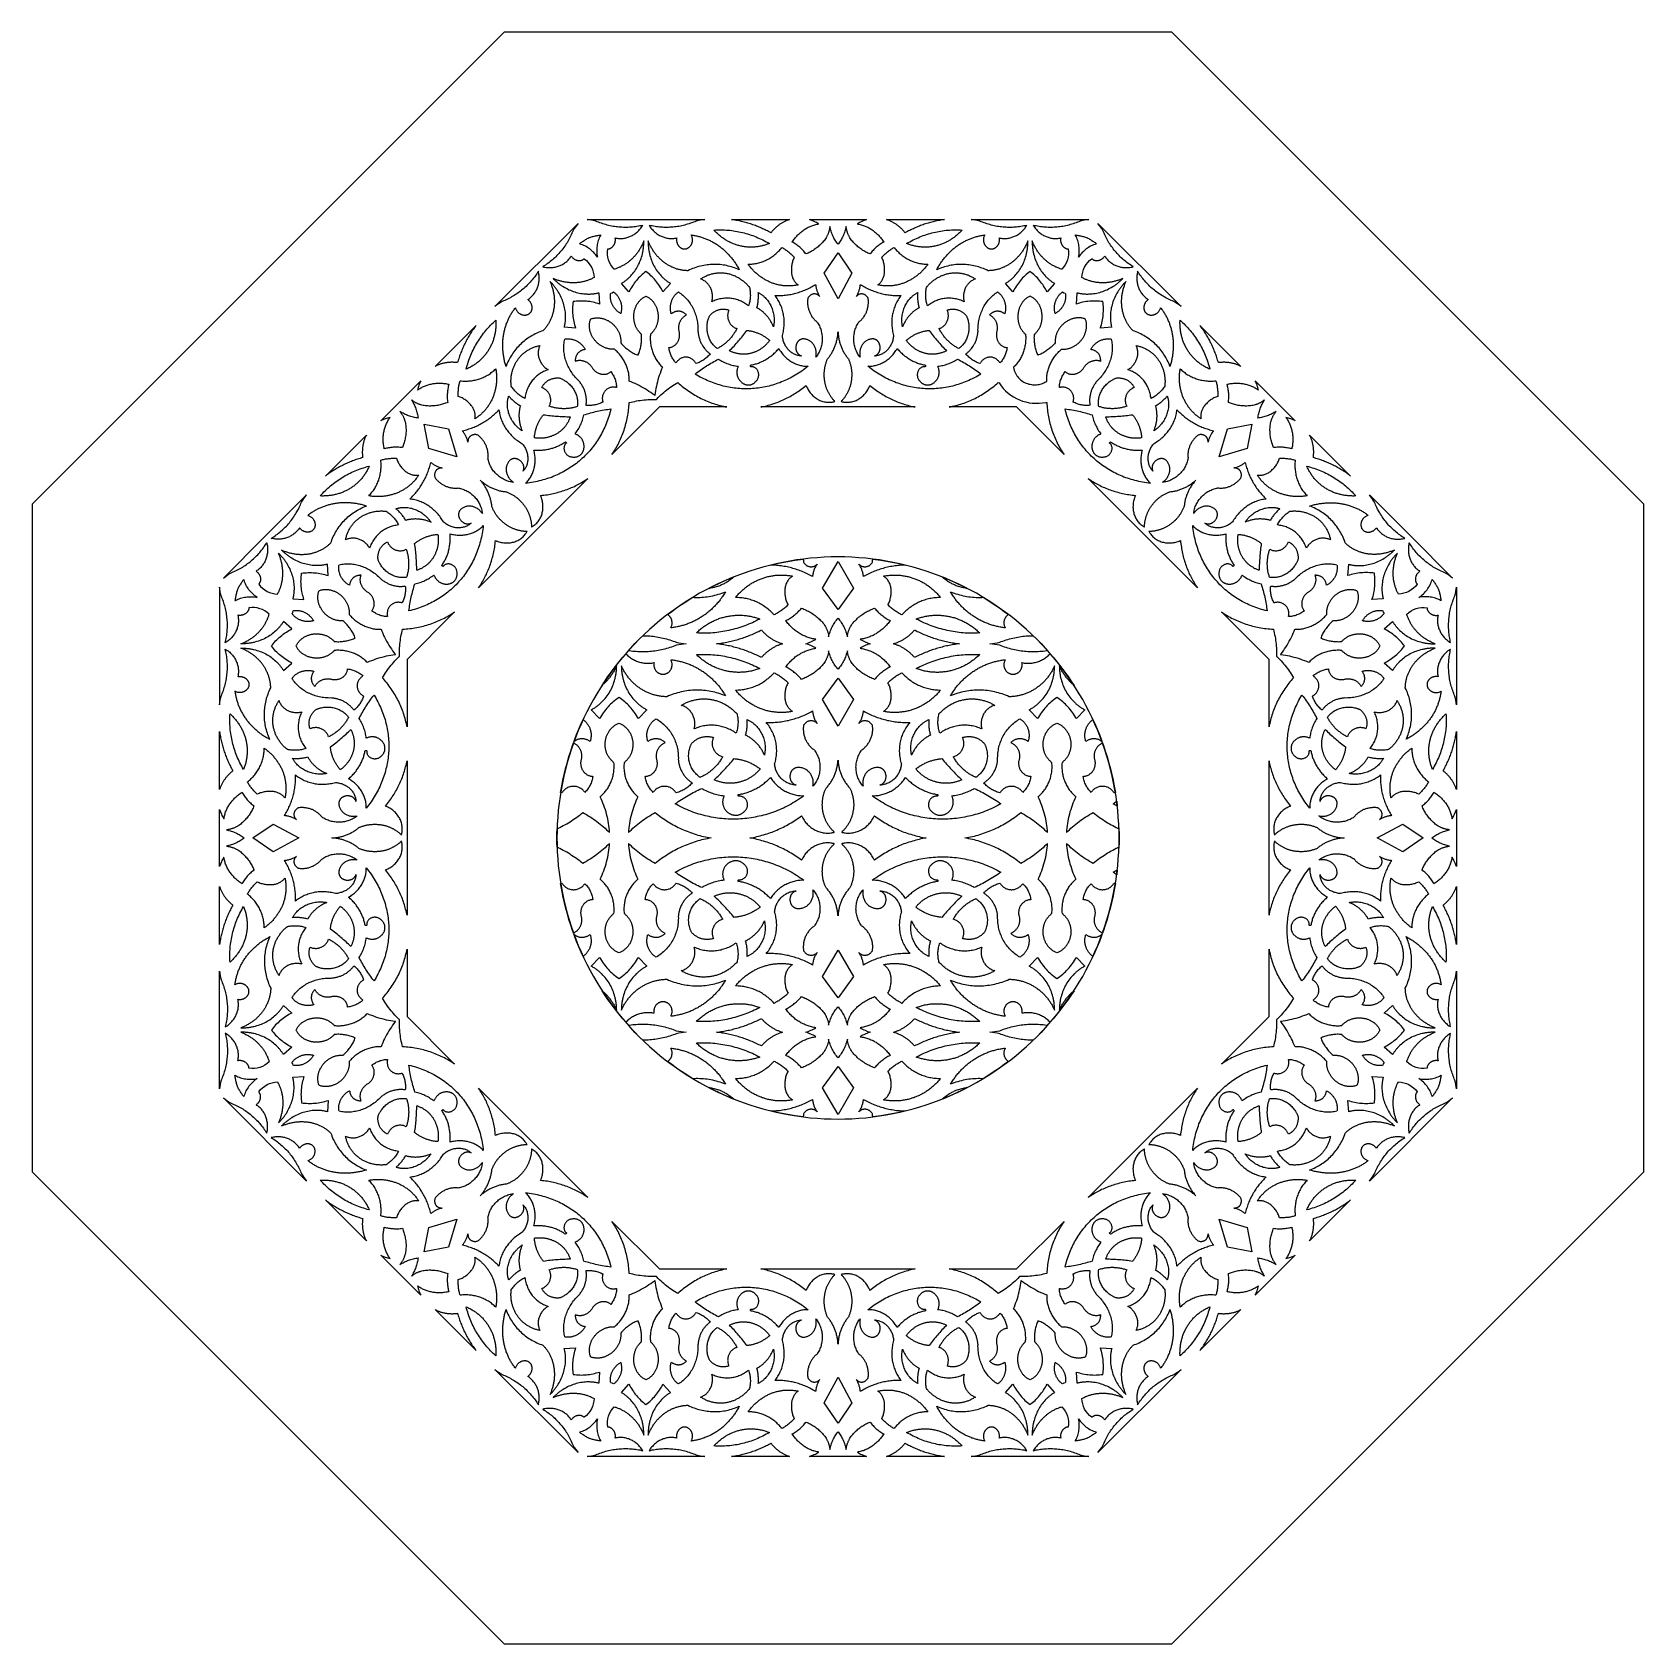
# Model space of a CAD drawing. Extents: x 1908 to 3442, y -299 to 721.
# Drawn here: x 3011.7 to 3441.7, y 2.4 to 432.4 of the extents above; entities that cross this region are included whole.
import ezdxf

# ---------------------------------------------------------------- set-up
doc = ezdxf.new("R2010")
doc.units = 0
doc.layers.add('BITMAP_LAYER', color=18, linetype='CONTINUOUS')

msp = doc.modelspace()

# ---------------------------------------------------------------- linework, layer by layer
at = {"layer": 'BITMAP_LAYER'}
for points in [[(3315.73, 2.45), (3441.68, 128.39), (3441.68, 306.5), (3315.73, 432.45), (3137.62, 432.45), (3011.68, 306.5), (3011.68, 128.39), (3137.62, 2.45)], [(3195.94, 379.72), (3196.42, 379.7), (3196.9, 379.67), (3197.38, 379.64), (3197.85, 379.59), (3198.33, 379.54), (3198.81, 379.47), (3199.28, 379.4), (3199.75, 379.32), (3200.23, 379.23), (3200.7, 379.13), (3201.16, 379.02), (3201.63, 378.9), (3202.1, 378.77), (3202.56, 378.64), (3203.02, 378.49), (3203.48, 378.34), (3203.94, 378.18), (3204.39, 378), (3204.85, 377.82), (3205.3, 377.63), (3205.74, 377.44), (3206.19, 377.23), (3206.63, 377.02), (3207.07, 376.79), (3207.51, 376.56), (3207.94, 376.32), (3208.37, 376.07), (3208.13, 375.97), (3207.89, 375.88), (3207.64, 375.79), (3207.4, 375.71), (3207.15, 375.63), (3206.91, 375.56), (3206.66, 375.5), (3206.42, 375.44), (3206.17, 375.38), (3205.92, 375.33), (3205.67, 375.28), (3205.43, 375.24), (3205.18, 375.21), (3204.93, 375.18), (3204.68, 375.15), (3204.43, 375.13), (3204.19, 375.11), (3203.94, 375.1), (3203.69, 375.09), (3203.44, 375.09), (3203.19, 375.1), (3202.95, 375.1), (3202.7, 375.12), (3202.45, 375.14), (3202.21, 375.16), (3201.96, 375.19), (3201.71, 375.22), (3201.47, 375.26), (3201.23, 375.3), (3200.98, 375.34), (3200.74, 375.4), (3200.5, 375.45), (3200.26, 375.51), (3200.02, 375.58), (3199.78, 375.65), (3199.54, 375.72), (3199.3, 375.8), (3199.07, 375.89), (3198.83, 375.98), (3198.6, 376.07), (3198.37, 376.17), (3198.14, 376.27), (3197.91, 376.38), (3197.68, 376.49), (3197.45, 376.61), (3197.23, 376.73), (3197.01, 376.86), (3196.79, 376.99), (3196.57, 377.12), (3196.35, 377.26), (3196.13, 377.4), (3195.92, 377.55), (3195.71, 377.7), (3195.5, 377.86), (3195.29, 378.02), (3195.09, 378.19), (3194.88, 378.36), (3194.68, 378.53), (3194.49, 378.71), (3194.29, 378.89), (3194.1, 379.08), (3193.9, 379.27), (3193.72, 379.47), (3193.53, 379.67), (3194.01, 379.7), (3194.49, 379.72), (3194.98, 379.73), (3195.46, 379.73)], [(3213.54, 382.39), (3213.36, 382.33), (3213.19, 382.26), (3213.01, 382.19), (3212.84, 382.12), (3212.67, 382.04), (3212.49, 381.97), (3212.33, 381.88), (3212.16, 381.8), (3211.99, 381.71), (3211.82, 381.61), (3211.66, 381.52), (3211.5, 381.42), (3211.34, 381.31), (3211.18, 381.21), (3211.02, 381.1), (3210.87, 380.98), (3210.71, 380.86), (3210.56, 380.74), (3210.41, 380.62), (3210.26, 380.5), (3210.11, 380.37), (3209.97, 380.23), (3209.83, 380.1), (3209.69, 379.96), (3209.55, 379.82), (3209.41, 379.67), (3209.28, 379.52), (3209.15, 379.37), (3209.02, 379.22), (3208.89, 379.06), (3208.77, 378.9), (3208.46, 379.07), (3208.14, 379.24), (3207.83, 379.41), (3207.52, 379.57), (3207.2, 379.73), (3206.88, 379.88), (3206.56, 380.03), (3206.24, 380.18), (3205.92, 380.32), (3205.6, 380.46), (3205.28, 380.59), (3204.95, 380.72), (3204.63, 380.85), (3204.3, 380.97), (3203.97, 381.09), (3203.64, 381.2), (3203.31, 381.31), (3202.98, 381.41), (3202.65, 381.52), (3202.32, 381.61), (3201.98, 381.7), (3201.65, 381.79), (3201.31, 381.88), (3200.97, 381.96), (3200.64, 382.03), (3200.3, 382.1), (3199.96, 382.17), (3199.62, 382.24), (3199.28, 382.29), (3198.94, 382.35), (3198.6, 382.4), (3198.25, 382.45), (3213.72, 382.45)], [(3233.93, 382.34), (3233.62, 382.23), (3233.01, 381.96), (3232.71, 381.81), (3232.41, 381.65), (3232.12, 381.48), (3231.83, 381.29), (3232.1, 381.25), (3232.36, 381.2), (3232.62, 381.14), (3232.88, 381.07), (3233.14, 381), (3233.39, 380.92), (3233.64, 380.83), (3233.89, 380.73), (3234.14, 380.63), (3234.39, 380.52), (3234.63, 380.4), (3234.87, 380.28), (3235.1, 380.15), (3235.34, 380.01), (3235.57, 379.87), (3235.79, 379.72), (3236.02, 379.56), (3236.23, 379.4), (3236.45, 379.23), (3236.66, 379.05), (3236.87, 378.87), (3237.07, 378.68), (3237.27, 378.48), (3237.47, 378.28), (3237.66, 378.07), (3237.85, 377.86), (3238.03, 377.64), (3238.21, 377.42), (3238.38, 377.19), (3238.55, 376.95), (3238.71, 376.71), (3238.87, 376.47), (3238.61, 376.32), (3238.35, 376.16), (3238.1, 376), (3237.85, 375.83), (3237.61, 375.66), (3237.37, 375.47), (3237.13, 375.28), (3236.9, 375.08), (3236.67, 374.88), (3236.45, 374.67), (3236.23, 374.45), (3236.02, 374.23), (3235.81, 374), (3235.61, 373.77), (3235.41, 373.52), (3235.22, 373.28), (3234.95, 373.39), (3234.68, 373.51), (3234.4, 373.64), (3234.13, 373.78), (3233.86, 373.93), (3233.58, 374.09), (3233.31, 374.25), (3233.04, 374.43), (3232.78, 374.61), (3232.52, 374.8), (3232.26, 374.99), (3232, 375.2), (3231.75, 375.41), (3231.51, 375.63), (3231.28, 375.86), (3231.05, 376.09), (3230.82, 376.33), (3230.61, 376.57), (3230.41, 376.83), (3230.21, 377.09), (3230.03, 377.35), (3229.86, 377.62), (3229.69, 377.9), (3229.62, 378.04), (3229.54, 378.18), (3229.47, 378.33), (3229.41, 378.47), (3229.34, 378.62), (3229.29, 378.77), (3229.23, 378.91), (3229.18, 379.06), (3229.13, 379.22), (3229.08, 379.37), (3229.04, 379.52), (3229, 379.68), (3228.97, 379.83), (3228.94, 379.99), (3228.92, 380.15), (3228.89, 380.31), (3228.88, 380.47), (3228.87, 380.63), (3228.79, 380.3), (3228.71, 379.98), (3228.62, 379.65), (3228.52, 379.33), (3228.41, 379.02), (3228.29, 378.71), (3228.17, 378.4), (3228.03, 378.1), (3227.89, 377.8), (3227.74, 377.51), (3227.58, 377.23), (3227.42, 376.95), (3227.24, 376.67), (3227.06, 376.4), (3226.87, 376.14), (3226.68, 375.88), (3226.48, 376.14), (3226.29, 376.4), (3226.11, 376.67), (3225.94, 376.95), (3225.77, 377.23), (3225.61, 377.51), (3225.46, 377.8), (3225.32, 378.1), (3225.19, 378.4), (3225.06, 378.71), (3224.95, 379.02), (3224.84, 379.33), (3224.74, 379.65), (3224.64, 379.98), (3224.56, 380.3), (3224.49, 380.63), (3224.48, 380.47), (3224.46, 380.31), (3224.44, 380.15), (3224.41, 379.99), (3224.38, 379.83), (3224.35, 379.68), (3224.31, 379.52), (3224.27, 379.37), (3224.23, 379.22), (3224.18, 379.06), (3224.12, 378.91), (3224.07, 378.77), (3224.01, 378.62), (3223.95, 378.47), (3223.88, 378.33), (3223.81, 378.18), (3223.74, 378.04), (3223.66, 377.9), (3223.5, 377.62), (3223.32, 377.35), (3223.14, 377.09), (3222.95, 376.83), (3222.74, 376.57), (3222.53, 376.33), (3222.31, 376.09), (3222.08, 375.86), (3221.84, 375.63), (3221.6, 375.41), (3221.35, 375.2), (3221.1, 374.99), (3220.84, 374.8), (3220.57, 374.61), (3220.31, 374.43), (3220.04, 374.25), (3219.77, 374.09), (3219.5, 373.93), (3219.22, 373.78), (3218.95, 373.64), (3218.68, 373.51), (3218.41, 373.39), (3218.14, 373.28), (3217.94, 373.52), (3217.75, 373.77), (3217.54, 374), (3217.34, 374.23), (3217.12, 374.45), (3216.91, 374.67), (3216.68, 374.88), (3216.46, 375.08), (3216.22, 375.28), (3215.99, 375.47), (3215.75, 375.66), (3215.5, 375.83), (3215.26, 376), (3215, 376.16), (3214.75, 376.32), (3214.49, 376.47), (3214.64, 376.71), (3214.81, 376.95), (3214.97, 377.19), (3215.15, 377.42), (3215.32, 377.64), (3215.51, 377.86), (3215.69, 378.07), (3215.88, 378.28), (3216.08, 378.48), (3216.28, 378.68), (3216.48, 378.87), (3216.69, 379.05), (3216.9, 379.23), (3217.12, 379.4), (3217.34, 379.56), (3217.56, 379.72), (3217.79, 379.87), (3218.02, 380.01), (3218.25, 380.15), (3218.49, 380.28), (3218.72, 380.4), (3218.97, 380.52), (3219.21, 380.63), (3219.46, 380.73), (3219.71, 380.83), (3219.96, 380.92), (3220.22, 381), (3220.47, 381.07), (3220.73, 381.14), (3220.99, 381.2), (3221.26, 381.25), (3221.52, 381.29), (3221.23, 381.48), (3220.94, 381.65), (3220.65, 381.81), (3220.35, 381.96), (3219.74, 382.23), (3219.42, 382.34), (3219.11, 382.45), (3234.24, 382.45)], [(3254.76, 382.4), (3254.42, 382.35), (3254.07, 382.29), (3253.73, 382.24), (3253.39, 382.17), (3253.06, 382.1), (3252.72, 382.03), (3252.38, 381.96), (3252.04, 381.88), (3251.71, 381.79), (3251.37, 381.7), (3251.04, 381.61), (3250.7, 381.52), (3250.37, 381.41), (3250.04, 381.31), (3249.71, 381.2), (3249.38, 381.09), (3249.05, 380.97), (3248.73, 380.85), (3248.4, 380.72), (3248.08, 380.59), (3247.75, 380.46), (3247.43, 380.32), (3247.11, 380.18), (3246.79, 380.03), (3246.47, 379.88), (3246.15, 379.73), (3245.84, 379.57), (3245.52, 379.41), (3245.21, 379.24), (3244.9, 379.07), (3244.59, 378.9), (3244.46, 379.06), (3244.34, 379.22), (3244.21, 379.37), (3244.07, 379.52), (3243.94, 379.67), (3243.8, 379.82), (3243.67, 379.96), (3243.53, 380.1), (3243.38, 380.23), (3243.24, 380.37), (3243.09, 380.5), (3242.94, 380.62), (3242.79, 380.74), (3242.64, 380.86), (3242.49, 380.98), (3242.33, 381.1), (3242.17, 381.21), (3242.02, 381.31), (3241.85, 381.42), (3241.69, 381.52), (3241.53, 381.61), (3241.36, 381.71), (3241.2, 381.8), (3241.03, 381.88), (3240.86, 381.97), (3240.69, 382.04), (3240.52, 382.12), (3240.34, 382.19), (3240.17, 382.26), (3239.99, 382.33), (3239.81, 382.39), (3239.64, 382.45), (3255.1, 382.45)], [(3258.38, 379.73), (3258.86, 379.72), (3259.34, 379.7), (3259.82, 379.67), (3259.64, 379.47), (3259.45, 379.27), (3259.26, 379.08), (3259.06, 378.89), (3258.87, 378.71), (3258.67, 378.53), (3258.47, 378.36), (3258.27, 378.19), (3258.06, 378.02), (3257.85, 377.86), (3257.64, 377.7), (3257.43, 377.55), (3257.22, 377.4), (3257, 377.26), (3256.79, 377.12), (3256.57, 376.99), (3256.35, 376.86), (3256.12, 376.73), (3255.9, 376.61), (3255.67, 376.49), (3255.45, 376.38), (3255.22, 376.27), (3254.99, 376.17), (3254.75, 376.07), (3254.52, 375.98), (3254.29, 375.89), (3254.05, 375.8), (3253.81, 375.72), (3253.58, 375.65), (3253.34, 375.58), (3253.1, 375.51), (3252.86, 375.45), (3252.61, 375.4), (3252.37, 375.34), (3252.13, 375.3), (3251.88, 375.26), (3251.64, 375.22), (3251.39, 375.19), (3251.15, 375.16), (3250.9, 375.14), (3250.66, 375.12), (3250.41, 375.1), (3250.16, 375.1), (3249.91, 375.09), (3249.66, 375.09), (3249.42, 375.1), (3249.17, 375.11), (3248.92, 375.13), (3248.67, 375.15), (3248.42, 375.18), (3248.17, 375.21), (3247.93, 375.24), (3247.68, 375.28), (3247.43, 375.33), (3247.18, 375.38), (3246.94, 375.44), (3246.69, 375.5), (3246.45, 375.56), (3246.2, 375.63), (3245.96, 375.71), (3245.71, 375.79), (3245.47, 375.88), (3245.23, 375.97), (3244.98, 376.07), (3245.41, 376.32), (3245.85, 376.56), (3246.28, 376.79), (3246.72, 377.02), (3247.16, 377.23), (3247.61, 377.44), (3248.06, 377.63), (3248.51, 377.82), (3248.96, 378), (3249.41, 378.18), (3249.87, 378.34), (3250.33, 378.49), (3250.79, 378.64), (3251.26, 378.77), (3251.72, 378.9), (3252.19, 379.02), (3252.66, 379.13), (3253.13, 379.23), (3253.6, 379.32), (3254.07, 379.4), (3254.55, 379.47), (3255.02, 379.54), (3255.5, 379.59), (3255.98, 379.64), (3256.46, 379.67), (3256.94, 379.7), (3257.42, 379.72), (3257.9, 379.73)], [(3163.27, 378.2), (3163.29, 378.22), (3163.12, 377.9), (3162.97, 377.57), (3162.84, 377.23), (3162.72, 376.88), (3162.61, 376.53), (3162.52, 376.17), (3162.45, 375.81), (3162.39, 375.44), (3162.34, 375.07), (3162.31, 374.7), (3162.3, 374.32), (3162.3, 373.94), (3162.32, 373.57), (3162.36, 373.19), (3162.41, 372.81), (3162.48, 372.44), (3162.26, 372.75), (3162.03, 373.05), (3161.79, 373.35), (3161.54, 373.63), (3161.27, 373.89), (3161, 374.15), (3160.71, 374.4), (3160.42, 374.63), (3160.12, 374.84), (3159.81, 375.05), (3159.49, 375.24), (3159.17, 375.41), (3158.84, 375.57), (3158.5, 375.71), (3158.16, 375.84), (3157.82, 375.95), (3157.84, 375.95), (3157.69, 376), (3157.88, 376.15), (3158.08, 376.3), (3158.29, 376.45), (3158.49, 376.59), (3158.7, 376.73), (3158.91, 376.87), (3159.12, 377), (3159.33, 377.13), (3159.55, 377.26), (3159.77, 377.38), (3159.99, 377.5), (3160.21, 377.61), (3160.31, 377.67), (3160.43, 377.7), (3160.66, 377.78), (3160.9, 377.85), (3161.14, 377.92), (3161.38, 377.98), (3161.63, 378.04), (3161.87, 378.1), (3162.11, 378.15), (3162.36, 378.2), (3162.6, 378.24), (3162.85, 378.28), (3163.1, 378.31), (3163.35, 378.35)], [(3211.94, 374.88), (3212.16, 374.75), (3212.38, 374.62), (3212.6, 374.48), (3212.82, 374.33), (3213.03, 374.18), (3213.24, 374.03), (3213.45, 373.87), (3213.65, 373.7), (3213.85, 373.53), (3214.05, 373.36), (3214.24, 373.18), (3214.43, 372.99), (3214.62, 372.81), (3214.81, 372.61), (3214.99, 372.41), (3214.87, 372.16), (3214.76, 371.9), (3214.67, 371.64), (3214.58, 371.38), (3214.5, 371.11), (3214.43, 370.84), (3214.37, 370.56), (3214.32, 370.28), (3214.29, 370.01), (3214.26, 369.72), (3214.24, 369.44), (3214.23, 369.16), (3214.23, 368.88), (3214.25, 368.59), (3214.27, 368.31), (3214.3, 368.02), (3214.34, 367.79), (3214.38, 367.56), (3214.44, 367.34), (3214.51, 367.12), (3214.58, 366.91), (3214.67, 366.7), (3214.77, 366.49), (3214.88, 366.3), (3215, 366.11), (3215.12, 365.93), (3215.26, 365.76), (3215.4, 365.6), (3215.56, 365.44), (3215.72, 365.3), (3215.88, 365.16), (3216.06, 365.04), (3215.83, 364.99), (3215.59, 364.94), (3215.36, 364.9), (3215.12, 364.87), (3214.89, 364.84), (3214.65, 364.81), (3214.42, 364.79), (3214.18, 364.77), (3213.95, 364.76), (3213.71, 364.75), (3213.48, 364.75), (3213.25, 364.75), (3213.01, 364.76), (3212.78, 364.77), (3212.55, 364.78), (3212.32, 364.8), (3212.09, 364.82), (3211.85, 364.85), (3211.62, 364.88), (3211.4, 364.92), (3211.17, 364.96), (3210.94, 365), (3210.71, 365.05), (3210.49, 365.11), (3210.26, 365.17), (3210.04, 365.23), (3209.81, 365.29), (3209.59, 365.37), (3209.37, 365.44), (3209.15, 365.52), (3208.93, 365.6), (3208.72, 365.69), (3208.5, 365.78), (3208.28, 365.88), (3208.07, 365.98), (3207.86, 366.08), (3207.65, 366.19), (3207.44, 366.3), (3207.23, 366.41), (3207.03, 366.53), (3206.82, 366.66), (3206.62, 366.78), (3206.42, 366.92), (3206.22, 367.05), (3206.03, 367.19), (3205.83, 367.33), (3205.64, 367.48), (3205.45, 367.63), (3205.26, 367.78), (3205.07, 367.94), (3204.89, 368.1), (3204.7, 368.27), (3204.52, 368.44), (3204.35, 368.61), (3204.17, 368.79), (3204, 368.97), (3203.83, 369.15), (3203.66, 369.34), (3203.49, 369.53), (3203.33, 369.73), (3203.17, 369.93), (3203.01, 370.13), (3202.85, 370.33), (3202.7, 370.54), (3203.02, 370.54), (3203.34, 370.56), (3203.66, 370.58), (3203.98, 370.61), (3204.29, 370.65), (3204.61, 370.7), (3204.92, 370.76), (3205.23, 370.83), (3205.54, 370.9), (3205.84, 370.99), (3206.14, 371.09), (3206.45, 371.19), (3206.74, 371.3), (3207.04, 371.42), (3207.33, 371.55), (3207.62, 371.69), (3207.91, 371.84), (3208.19, 371.99), (3208.47, 372.16), (3208.75, 372.33), (3209.02, 372.51), (3209.28, 372.7), (3209.55, 372.89), (3209.81, 373.1), (3210.06, 373.31), (3210.31, 373.53), (3210.56, 373.76), (3210.8, 373.99), (3211.04, 374.23), (3211.27, 374.48), (3211.49, 374.74), (3211.71, 375.01)], [(3241.86, 374.74), (3242.09, 374.48), (3242.32, 374.23), (3242.55, 373.99), (3242.79, 373.76), (3243.04, 373.53), (3243.29, 373.31), (3243.55, 373.1), (3243.8, 372.89), (3244.07, 372.7), (3244.34, 372.51), (3244.61, 372.33), (3244.88, 372.16), (3245.16, 371.99), (3245.45, 371.84), (3245.73, 371.69), (3246.02, 371.55), (3246.31, 371.42), (3246.61, 371.3), (3246.91, 371.19), (3247.21, 371.09), (3247.51, 370.99), (3247.82, 370.9), (3248.13, 370.83), (3248.44, 370.76), (3248.75, 370.7), (3249.06, 370.65), (3249.38, 370.61), (3249.69, 370.58), (3250.01, 370.56), (3250.33, 370.54), (3250.65, 370.54), (3250.5, 370.33), (3250.34, 370.13), (3250.19, 369.93), (3250.02, 369.73), (3249.86, 369.53), (3249.7, 369.34), (3249.53, 369.15), (3249.36, 368.97), (3249.18, 368.79), (3249.01, 368.61), (3248.83, 368.44), (3248.65, 368.27), (3248.47, 368.1), (3248.28, 367.94), (3248.1, 367.78), (3247.91, 367.63), (3247.72, 367.48), (3247.52, 367.33), (3247.33, 367.19), (3247.13, 367.05), (3246.93, 366.92), (3246.73, 366.78), (3246.53, 366.66), (3246.33, 366.53), (3246.12, 366.41), (3245.91, 366.3), (3245.7, 366.19), (3245.49, 366.08), (3245.28, 365.98), (3245.07, 365.88), (3244.85, 365.78), (3244.64, 365.69), (3244.42, 365.6), (3244.2, 365.52), (3243.98, 365.44), (3243.76, 365.37), (3243.54, 365.29), (3243.32, 365.23), (3243.09, 365.17), (3242.87, 365.11), (3242.64, 365.05), (3242.41, 365), (3242.19, 364.96), (3241.96, 364.92), (3241.73, 364.88), (3241.5, 364.85), (3241.27, 364.82), (3241.04, 364.8), (3240.81, 364.78), (3240.57, 364.77), (3240.34, 364.76), (3240.11, 364.75), (3239.87, 364.75), (3239.64, 364.75), (3239.41, 364.76), (3239.17, 364.77), (3238.94, 364.79), (3238.7, 364.81), (3238.47, 364.84), (3238.23, 364.87), (3238, 364.9), (3237.76, 364.94), (3237.53, 364.99), (3237.29, 365.04), (3237.47, 365.16), (3237.64, 365.3), (3237.8, 365.44), (3237.95, 365.6), (3238.09, 365.76), (3238.23, 365.93), (3238.36, 366.11), (3238.47, 366.3), (3238.58, 366.49), (3238.68, 366.7), (3238.77, 366.91), (3238.85, 367.12), (3238.91, 367.34), (3238.97, 367.56), (3239.02, 367.79), (3239.05, 368.02), (3239.08, 368.31), (3239.11, 368.59), (3239.12, 368.88), (3239.12, 369.16), (3239.11, 369.44), (3239.1, 369.72), (3239.07, 370.01), (3239.03, 370.28), (3238.98, 370.56), (3238.92, 370.84), (3238.85, 371.11), (3238.78, 371.38), (3238.69, 371.64), (3238.59, 371.9), (3238.48, 372.16), (3238.37, 372.41), (3238.55, 372.61), (3238.73, 372.81), (3238.92, 372.99), (3239.11, 373.18), (3239.3, 373.36), (3239.5, 373.53), (3239.7, 373.7), (3239.91, 373.87), (3240.11, 374.03), (3240.32, 374.18), (3240.54, 374.33), (3240.75, 374.48), (3240.97, 374.62), (3241.19, 374.75), (3241.41, 374.88), (3241.64, 375.01)], [(3290.26, 378.31), (3290.5, 378.28), (3290.75, 378.24), (3291, 378.2), (3291.24, 378.15), (3291.49, 378.1), (3291.73, 378.04), (3291.97, 377.98), (3292.21, 377.92), (3292.45, 377.85), (3292.69, 377.78), (3292.93, 377.7), (3293.04, 377.67), (3293.15, 377.61), (3293.37, 377.5), (3293.59, 377.38), (3293.81, 377.26), (3294.02, 377.13), (3294.24, 377), (3294.45, 376.87), (3294.66, 376.73), (3294.86, 376.59), (3295.07, 376.45), (3295.27, 376.3), (3295.47, 376.15), (3295.67, 376), (3295.51, 375.95), (3295.54, 375.95), (3295.19, 375.84), (3294.85, 375.71), (3294.52, 375.57), (3294.19, 375.41), (3293.86, 375.24), (3293.55, 375.05), (3293.24, 374.84), (3292.93, 374.63), (3292.64, 374.4), (3292.36, 374.15), (3292.08, 373.89), (3291.82, 373.63), (3291.56, 373.35), (3291.32, 373.05), (3291.09, 372.75), (3290.88, 372.44), (3290.95, 372.81), (3291, 373.19), (3291.03, 373.57), (3291.05, 373.94), (3291.06, 374.32), (3291.04, 374.7), (3291.01, 375.07), (3290.97, 375.44), (3290.91, 375.81), (3290.84, 376.17), (3290.74, 376.53), (3290.64, 376.88), (3290.52, 377.23), (3290.38, 377.57), (3290.23, 377.9), (3290.07, 378.22), (3290.08, 378.2), (3290.01, 378.35)], [(3230.34, 368.14), (3226.68, 361.28), (3223.01, 368.14), (3226.68, 373.62)], [(3195.56, 368.25), (3195.78, 368.24), (3196, 368.23), (3196.22, 368.21), (3196.44, 368.19), (3196.66, 368.16), (3196.87, 368.12), (3197.09, 368.08), (3197.31, 368.04), (3197.52, 367.99), (3197.73, 367.94), (3197.95, 367.88), (3198.16, 367.81), (3198.37, 367.74), (3198.58, 367.66), (3198.79, 367.58), (3199, 367.5), (3199.2, 367.41), (3199.41, 367.31), (3199.61, 367.21), (3199.81, 367.11), (3200.01, 367), (3200.21, 366.88), (3200.4, 366.76), (3200.59, 366.64), (3200.79, 366.51), (3200.97, 366.37), (3201.16, 366.23), (3201.35, 366.09), (3201.53, 365.94), (3201.71, 365.78), (3201.89, 365.62), (3202.06, 365.46), (3202.23, 365.29), (3202.4, 365.12), (3202.57, 364.94), (3202.74, 364.75), (3202.9, 364.57), (3203.06, 364.37), (3203.12, 364.06), (3203.17, 363.75), (3203.22, 363.44), (3203.25, 363.13), (3203.27, 362.82), (3203.28, 362.51), (3203.29, 362.19), (3203.28, 361.88), (3203.26, 361.57), (3203.23, 361.25), (3203.19, 360.94), (3203.13, 360.64), (3203.07, 360.33), (3203, 360.03), (3202.92, 359.72), (3202.82, 359.43), (3202.55, 359.63), (3202.27, 359.83), (3201.99, 360.02), (3201.71, 360.19), (3201.42, 360.36), (3201.13, 360.51), (3200.83, 360.65), (3200.53, 360.78), (3200.23, 360.9), (3199.92, 361.01), (3199.61, 361.11), (3199.3, 361.19), (3198.99, 361.27), (3198.68, 361.33), (3198.36, 361.39), (3198.05, 361.43), (3197.73, 361.46), (3197.41, 361.47), (3197.09, 361.48), (3196.77, 361.48), (3196.46, 361.46), (3196.14, 361.43), (3195.82, 361.4), (3195.5, 361.35), (3195.19, 361.28), (3194.87, 361.21), (3194.56, 361.13), (3194.25, 361.03), (3193.94, 360.92), (3193.63, 360.8), (3193.32, 360.67), (3193.02, 360.53), (3193.08, 360.77), (3193.12, 361.02), (3193.15, 361.27), (3193.18, 361.51), (3193.19, 361.76), (3193.19, 362), (3193.18, 362.25), (3193.15, 362.49), (3193.12, 362.72), (3193.08, 362.96), (3193.03, 363.19), (3192.97, 363.42), (3192.9, 363.64), (3192.82, 363.86), (3192.73, 364.08), (3192.63, 364.29), (3192.52, 364.49), (3192.41, 364.69), (3192.28, 364.88), (3192.15, 365.06), (3192.01, 365.24), (3191.86, 365.41), (3191.71, 365.57), (3191.54, 365.72), (3191.37, 365.87), (3191.2, 366), (3191.01, 366.13), (3190.82, 366.24), (3190.63, 366.35), (3190.42, 366.44), (3190.21, 366.53), (3190, 366.6), (3190.2, 366.73), (3190.4, 366.86), (3190.61, 366.98), (3190.81, 367.09), (3191.02, 367.2), (3191.23, 367.31), (3191.44, 367.4), (3191.65, 367.5), (3191.86, 367.59), (3192.07, 367.67), (3192.29, 367.74), (3192.5, 367.82), (3192.72, 367.88), (3192.93, 367.94), (3193.15, 368), (3193.37, 368.05), (3193.59, 368.09), (3193.81, 368.13), (3194.03, 368.16), (3194.24, 368.19), (3194.46, 368.22), (3194.68, 368.23), (3194.9, 368.25), (3195.12, 368.25), (3195.34, 368.26)], [(3258.23, 368.25), (3258.45, 368.25), (3258.67, 368.23), (3258.89, 368.22), (3259.11, 368.19), (3259.33, 368.16), (3259.55, 368.13), (3259.77, 368.09), (3259.98, 368.05), (3260.2, 368), (3260.42, 367.94), (3260.64, 367.88), (3260.85, 367.82), (3261.07, 367.74), (3261.28, 367.67), (3261.49, 367.59), (3261.71, 367.5), (3261.92, 367.4), (3262.13, 367.31), (3262.33, 367.2), (3262.54, 367.09), (3262.75, 366.98), (3262.95, 366.86), (3263.15, 366.73), (3263.35, 366.6), (3263.14, 366.53), (3262.93, 366.44), (3262.73, 366.35), (3262.53, 366.24), (3262.34, 366.13), (3262.16, 366), (3261.98, 365.87), (3261.81, 365.72), (3261.65, 365.57), (3261.49, 365.41), (3261.34, 365.24), (3261.2, 365.06), (3261.07, 364.88), (3260.95, 364.69), (3260.83, 364.49), (3260.72, 364.29), (3260.63, 364.08), (3260.54, 363.86), (3260.46, 363.64), (3260.39, 363.42), (3260.32, 363.19), (3260.27, 362.96), (3260.23, 362.72), (3260.2, 362.49), (3260.18, 362.25), (3260.17, 362), (3260.17, 361.76), (3260.18, 361.51), (3260.2, 361.27), (3260.23, 361.02), (3260.28, 360.77), (3260.33, 360.53), (3260.03, 360.67), (3259.73, 360.8), (3259.42, 360.92), (3259.11, 361.03), (3258.8, 361.13), (3258.48, 361.21), (3258.17, 361.28), (3257.85, 361.35), (3257.53, 361.4), (3257.22, 361.43), (3256.9, 361.46), (3256.58, 361.48), (3256.26, 361.48), (3255.94, 361.47), (3255.62, 361.46), (3255.31, 361.43), (3254.99, 361.39), (3254.68, 361.33), (3254.36, 361.27), (3254.05, 361.19), (3253.74, 361.11), (3253.43, 361.01), (3253.13, 360.9), (3252.82, 360.78), (3252.52, 360.65), (3252.23, 360.51), (3251.94, 360.36), (3251.65, 360.19), (3251.36, 360.02), (3251.08, 359.83), (3250.8, 359.63), (3250.53, 359.43), (3250.44, 359.72), (3250.35, 360.03), (3250.28, 360.33), (3250.22, 360.64), (3250.17, 360.94), (3250.13, 361.25), (3250.1, 361.57), (3250.08, 361.88), (3250.07, 362.19), (3250.07, 362.51), (3250.08, 362.82), (3250.1, 363.13), (3250.14, 363.44), (3250.18, 363.75), (3250.23, 364.06), (3250.3, 364.37), (3250.46, 364.57), (3250.62, 364.75), (3250.78, 364.94), (3250.95, 365.12), (3251.12, 365.29), (3251.29, 365.46), (3251.47, 365.62), (3251.64, 365.78), (3251.82, 365.94), (3252.01, 366.09), (3252.19, 366.23), (3252.38, 366.37), (3252.57, 366.51), (3252.76, 366.64), (3252.95, 366.76), (3253.15, 366.88), (3253.35, 367), (3253.54, 367.11), (3253.75, 367.21), (3253.95, 367.31), (3254.15, 367.41), (3254.36, 367.5), (3254.56, 367.58), (3254.77, 367.66), (3254.98, 367.74), (3255.19, 367.81), (3255.41, 367.88), (3255.62, 367.94), (3255.83, 367.99), (3256.05, 368.04), (3256.26, 368.08), (3256.48, 368.12), (3256.7, 368.16), (3256.91, 368.19), (3257.13, 368.21), (3257.35, 368.23), (3257.57, 368.24), (3257.79, 368.25), (3258.01, 368.26)], [(3175.61, 361.96), (3175.78, 361.87), (3175.94, 361.77), (3176.1, 361.67), (3176.26, 361.57), (3176.41, 361.46), (3176.55, 361.35), (3176.69, 361.23), (3176.83, 361.1), (3176.96, 360.98), (3177.09, 360.84), (3177.21, 360.71), (3177.33, 360.57), (3177.44, 360.42), (3177.55, 360.27), (3177.65, 360.12), (3177.75, 359.97), (3177.84, 359.81), (3177.93, 359.65), (3178.01, 359.49), (3178.09, 359.32), (3178.17, 359.15), (3178.24, 358.98), (3178.3, 358.8), (3178.36, 358.63), (3178.42, 358.45), (3178.47, 358.27), (3178.51, 358.09), (3178.55, 357.91), (3178.58, 357.73), (3178.61, 357.54), (3178.64, 357.36), (3178.66, 357.17), (3178.67, 356.98), (3178.68, 356.8), (3178.69, 356.61), (3178.69, 356.42), (3178.68, 356.23), (3178.67, 356.04), (3178.65, 355.86), (3178.63, 355.67), (3178.6, 355.48), (3178.57, 355.3), (3178.53, 355.11), (3178.49, 354.93), (3178.44, 354.75), (3178.39, 354.57), (3178.33, 354.39), (3178.26, 354.21), (3178.19, 354.03), (3178.12, 353.86), (3178.04, 353.69), (3177.95, 353.52), (3177.86, 353.36), (3177.76, 353.19), (3177.66, 353.03), (3177.55, 352.87), (3177.44, 352.72), (3177.32, 352.57), (3177.19, 352.42), (3177.06, 352.28), (3176.92, 352.14), (3176.78, 352), (3176.63, 351.87), (3176.61, 351.55), (3176.6, 351.24), (3176.59, 350.92), (3176.59, 350.61), (3176.6, 350.3), (3176.62, 349.99), (3176.65, 349.68), (3176.68, 349.37), (3176.73, 349.07), (3176.78, 348.76), (3176.84, 348.46), (3176.91, 348.16), (3176.99, 347.87), (3177.07, 347.57), (3177.16, 347.29), (3177.26, 347), (3177.37, 346.72), (3177.48, 346.44), (3177.61, 346.16), (3177.74, 345.89), (3177.87, 345.63), (3178.02, 345.37), (3178.17, 345.11), (3178.33, 344.86), (3178.49, 344.62), (3178.67, 344.38), (3178.85, 344.14), (3179.03, 343.91), (3179.23, 343.69), (3179.43, 343.47), (3179.63, 343.26), (3179.85, 343.06), (3179.62, 342.52), (3179.4, 341.97), (3179.19, 341.41), (3178.99, 340.85), (3178.81, 340.29), (3178.64, 339.72), (3178.48, 339.14), (3178.34, 338.56), (3178.21, 337.98), (3178.09, 337.4), (3177.98, 336.81), (3177.88, 336.21), (3177.8, 335.62), (3177.79, 335.48), (3177.68, 335.57), (3177.2, 335.93), (3176.71, 336.28), (3176.22, 336.62), (3175.72, 336.95), (3175.21, 337.27), (3174.7, 337.58), (3174.18, 337.87), (3173.66, 338.15), (3173.13, 338.42), (3172.6, 338.68), (3172.06, 338.93), (3171.52, 339.16), (3170.97, 339.38), (3170.98, 339.68), (3170.97, 339.97), (3170.96, 340.27), (3170.94, 340.56), (3170.91, 340.85), (3170.87, 341.15), (3170.83, 341.44), (3170.77, 341.73), (3170.7, 342.02), (3170.63, 342.31), (3170.55, 342.59), (3170.46, 342.88), (3170.36, 343.16), (3170.25, 343.44), (3170.13, 343.72), (3170.01, 344), (3169.88, 344.27), (3169.74, 344.54), (3169.59, 344.8), (3169.44, 345.07), (3169.28, 345.33), (3169.11, 345.58), (3168.93, 345.83), (3168.74, 346.08), (3168.55, 346.32), (3168.35, 346.56), (3168.15, 346.79), (3167.93, 347.02), (3167.71, 347.25), (3167.49, 347.46), (3167.25, 347.67), (3167.01, 347.88), (3166.81, 347.87), (3166.62, 347.87), (3166.42, 347.87), (3166.23, 347.88), (3166.03, 347.89), (3165.84, 347.92), (3165.65, 347.94), (3165.47, 347.98), (3165.28, 348.02), (3165.09, 348.07), (3164.91, 348.12), (3164.73, 348.18), (3164.55, 348.24), (3164.38, 348.31), (3164.2, 348.39), (3164.03, 348.47), (3163.86, 348.55), (3163.7, 348.64), (3163.54, 348.74), (3163.38, 348.83), (3163.22, 348.94), (3163.06, 349.05), (3162.91, 349.16), (3162.77, 349.28), (3162.62, 349.4), (3162.48, 349.52), (3162.34, 349.65), (3162.21, 349.78), (3162.08, 349.92), (3161.95, 350.06), (3161.83, 350.2), (3161.71, 350.34), (3161.6, 350.49), (3161.49, 350.64), (3161.39, 350.8), (3161.28, 350.96), (3161.19, 351.12), (3161.1, 351.28), (3161.01, 351.44), (3160.93, 351.61), (3160.85, 351.78), (3160.78, 351.95), (3160.71, 352.12), (3160.65, 352.29), (3160.59, 352.47), (3160.54, 352.64), (3160.5, 352.82), (3160.46, 353), (3160.42, 353.18), (3160.4, 353.36), (3160.37, 353.54), (3160.36, 353.73), (3160.35, 353.91), (3160.34, 354.09), (3160.34, 354.28), (3160.35, 354.46), (3160.37, 354.64), (3160.39, 354.83), (3160.42, 355.01), (3160.45, 355.19), (3160.5, 355.37), (3160.54, 355.56), (3160.6, 355.74), (3160.67, 355.92), (3160.85, 355.98), (3161.03, 356.04), (3161.21, 356.09), (3161.39, 356.13), (3161.57, 356.17), (3161.76, 356.19), (3161.94, 356.22), (3162.12, 356.23), (3162.31, 356.24), (3162.49, 356.24), (3162.68, 356.24), (3162.86, 356.23), (3163.04, 356.21), (3163.22, 356.19), (3163.4, 356.16), (3163.58, 356.13), (3163.76, 356.09), (3163.94, 356.04), (3164.12, 355.99), (3164.29, 355.93), (3164.47, 355.87), (3164.64, 355.8), (3164.81, 355.73), (3164.98, 355.66), (3165.14, 355.57), (3165.31, 355.49), (3165.47, 355.4), (3165.63, 355.3), (3165.78, 355.2), (3165.94, 355.09), (3166.09, 354.98), (3166.24, 354.87), (3166.38, 354.75), (3166.53, 354.63), (3166.67, 354.5), (3166.8, 354.37), (3166.93, 354.24), (3167.06, 354.1), (3167.19, 353.96), (3167.31, 353.82), (3167.42, 353.67), (3167.54, 353.52), (3167.65, 353.37), (3167.75, 353.21), (3167.85, 353.05), (3167.94, 352.89), (3168.03, 352.72), (3168.12, 352.55), (3168.2, 352.38), (3168.27, 352.21), (3168.34, 352.03), (3168.41, 351.85), (3168.46, 351.67), (3168.52, 351.49), (3168.56, 351.3), (3168.6, 351.12), (3168.64, 350.93), (3168.67, 350.74), (3168.69, 350.55), (3168.71, 350.36), (3168.72, 350.16), (3168.72, 349.97), (3168.71, 349.77), (3168.7, 349.57), (3168.91, 349.33), (3169.12, 349.1), (3169.34, 348.87), (3169.56, 348.65), (3169.79, 348.44), (3170.02, 348.23), (3170.26, 348.03), (3170.5, 347.84), (3170.75, 347.66), (3171, 347.48), (3171.26, 347.31), (3171.52, 347.15), (3171.78, 346.99), (3172.05, 346.84), (3172.31, 346.7), (3172.59, 346.57), (3172.86, 346.45), (3173.14, 346.33), (3173.32, 346.27), (3173.4, 346.44), (3173.51, 346.72), (3173.62, 347), (3173.72, 347.29), (3173.81, 347.57), (3173.89, 347.87), (3173.97, 348.16), (3174.04, 348.46), (3174.1, 348.76), (3174.15, 349.07), (3174.19, 349.37), (3174.23, 349.68), (3174.26, 349.99), (3174.28, 350.3), (3174.29, 350.61), (3174.29, 350.92), (3174.28, 351.24), (3174.27, 351.55), (3174.24, 351.87), (3174.1, 352), (3173.95, 352.14), (3173.82, 352.28), (3173.69, 352.42), (3173.56, 352.57), (3173.44, 352.72), (3173.33, 352.87), (3173.22, 353.03), (3173.12, 353.19), (3173.02, 353.36), (3172.93, 353.52), (3172.84, 353.69), (3172.76, 353.86), (3172.68, 354.03), (3172.62, 354.21), (3172.55, 354.39), (3172.49, 354.57), (3172.44, 354.75), (3172.39, 354.93), (3172.35, 355.11), (3172.31, 355.3), (3172.28, 355.48), (3172.25, 355.67), (3172.23, 355.86), (3172.21, 356.04), (3172.2, 356.23), (3172.19, 356.42), (3172.19, 356.61), (3172.2, 356.8), (3172.21, 356.98), (3172.22, 357.17), (3172.24, 357.36), (3172.26, 357.54), (3172.29, 357.73), (3172.33, 357.91), (3172.37, 358.09), (3172.41, 358.27), (3172.46, 358.45), (3172.52, 358.63), (3172.58, 358.8), (3172.64, 358.98), (3172.71, 359.15), (3172.79, 359.32), (3172.86, 359.49), (3172.95, 359.65), (3173.04, 359.81), (3173.13, 359.97), (3173.23, 360.12), (3173.33, 360.27), (3173.44, 360.42), (3173.55, 360.57), (3173.67, 360.71), (3173.79, 360.84), (3173.92, 360.98), (3174.05, 361.1), (3174.19, 361.23), (3174.33, 361.35), (3174.47, 361.46), (3174.62, 361.57), (3174.78, 361.67), (3174.93, 361.77), (3175.1, 361.87), (3175.27, 361.96), (3175.44, 362.04)], [(3166.93, 363.02), (3167.09, 362.9), (3167.24, 362.77), (3167.39, 362.64), (3167.53, 362.49), (3167.66, 362.35), (3167.79, 362.19), (3167.91, 362.03), (3168.03, 361.87), (3168.14, 361.7), (3168.24, 361.52), (3168.33, 361.35), (3168.42, 361.16), (3168.5, 360.98), (3168.58, 360.79), (3168.64, 360.59), (3168.7, 360.4), (3168.76, 360.2), (3168.8, 360), (3168.84, 359.79), (3168.87, 359.59), (3168.89, 359.38), (3168.91, 359.17), (3168.91, 358.96), (3168.91, 358.75), (3168.9, 358.54), (3168.89, 358.32), (3168.86, 358.11), (3168.83, 357.9), (3168.78, 357.69), (3168.73, 357.48), (3168.71, 357.39), (3168.63, 357.44), (3168.45, 357.55), (3168.27, 357.67), (3168.09, 357.79), (3167.93, 357.93), (3167.76, 358.06), (3167.61, 358.21), (3167.46, 358.36), (3167.31, 358.51), (3167.18, 358.67), (3167.05, 358.83), (3166.92, 359), (3166.8, 359.17), (3166.69, 359.34), (3166.59, 359.52), (3166.49, 359.7), (3166.4, 359.89), (3166.32, 360.07), (3166.25, 360.26), (3166.18, 360.45), (3166.12, 360.65), (3166.07, 360.84), (3166.03, 361.04), (3165.99, 361.24), (3165.97, 361.44), (3165.95, 361.63), (3165.94, 361.83), (3165.94, 362.03), (3165.95, 362.23), (3165.96, 362.43), (3165.99, 362.63), (3166.02, 362.83), (3166.38, 362.9), (3166.42, 362.91), (3166.46, 362.93), (3166.76, 363.14)], [(3184.42, 362.93), (3184.72, 362.72), (3185.01, 362.5), (3185.29, 362.26), (3185.57, 362.02), (3185.83, 361.76), (3186.09, 361.5), (3186.34, 361.23), (3186.58, 360.94), (3186.81, 360.65), (3187.04, 360.35), (3187.25, 360.05), (3187.45, 359.73), (3187.64, 359.41), (3187.83, 359.08), (3188, 358.75), (3188.17, 358.4), (3188.32, 358.05), (3188.46, 357.7), (3188.6, 357.34), (3188.72, 356.97), (3188.83, 356.6), (3188.93, 356.23), (3189.02, 355.85), (3189.1, 355.46), (3189.16, 355.08), (3189.22, 354.69), (3189.26, 354.29), (3189.29, 353.89), (3189.31, 353.5), (3189.32, 353.09), (3189.32, 352.69), (3189.33, 352.46), (3189.36, 352.22), (3189.39, 351.99), (3189.43, 351.76), (3189.47, 351.54), (3189.52, 351.31), (3189.57, 351.09), (3189.63, 350.87), (3189.7, 350.65), (3189.77, 350.43), (3189.84, 350.22), (3189.93, 350.01), (3190.01, 349.81), (3190.1, 349.6), (3190.2, 349.4), (3190.31, 349.2), (3190.41, 349.01), (3190.53, 348.82), (3190.64, 348.64), (3190.77, 348.45), (3190.89, 348.28), (3191.02, 348.1), (3191.16, 347.93), (3191.3, 347.77), (3191.45, 347.61), (3191.6, 347.45), (3191.75, 347.3), (3191.91, 347.16), (3192.07, 347.01), (3192.24, 346.88), (3192.41, 346.75), (3192.59, 346.62), (3192.39, 346.4), (3192.19, 346.18), (3191.98, 345.97), (3191.76, 345.76), (3191.54, 345.57), (3191.32, 345.39), (3191.09, 345.21), (3190.85, 345.04), (3190.61, 344.89), (3190.36, 344.74), (3190.11, 344.6), (3189.86, 344.48), (3189.6, 344.36), (3189.34, 344.25), (3189.07, 344.16), (3188.8, 344.07), (3188.74, 344.17), (3188.68, 344.27), (3188.55, 344.45), (3188.41, 344.63), (3188.27, 344.79), (3188.12, 344.94), (3187.96, 345.07), (3187.8, 345.2), (3187.63, 345.31), (3187.45, 345.41), (3187.28, 345.49), (3187.1, 345.57), (3186.91, 345.63), (3186.73, 345.68), (3186.54, 345.71), (3186.35, 345.74), (3186.16, 345.75), (3185.97, 345.75), (3185.78, 345.73), (3185.59, 345.71), (3185.4, 345.67), (3185.21, 345.61), (3185.03, 345.55), (3184.85, 345.47), (3184.67, 345.38), (3184.5, 345.28), (3184.33, 345.16), (3184.17, 345.03), (3184.01, 344.89), (3183.86, 344.74), (3183.72, 344.57), (3183.65, 344.49), (3183.58, 344.39), (3183.52, 344.3), (3183.45, 344.2), (3183.27, 344.41), (3183.09, 344.62), (3182.92, 344.85), (3182.75, 345.08), (3182.6, 345.32), (3182.46, 345.56), (3182.32, 345.81), (3182.2, 346.07), (3182.08, 346.34), (3181.98, 346.6), (3181.89, 346.88), (3181.8, 347.16), (3181.73, 347.44), (3181.66, 347.73), (3181.61, 348.02), (3181.57, 348.31), (3181.75, 348.33), (3181.92, 348.35), (3182.09, 348.39), (3182.26, 348.44), (3182.42, 348.5), (3182.58, 348.56), (3182.73, 348.64), (3182.88, 348.73), (3183.02, 348.82), (3183.16, 348.93), (3183.29, 349.04), (3183.41, 349.16), (3183.53, 349.28), (3183.64, 349.42), (3183.75, 349.56), (3183.85, 349.71), (3183.94, 349.86), (3184.03, 350.02), (3184.1, 350.18), (3184.17, 350.35), (3184.23, 350.52), (3184.29, 350.7), (3184.33, 350.88), (3184.37, 351.06), (3184.39, 351.25), (3184.41, 351.43), (3184.42, 351.63), (3184.42, 351.82), (3184.41, 352.01), (3184.38, 352.21), (3184.35, 352.41), (3184.31, 352.6), (3184.27, 352.77), (3184.24, 352.94), (3184.22, 353.11), (3184.2, 353.29), (3184.2, 353.46), (3184.19, 353.62), (3184.2, 353.79), (3184.21, 353.96), (3184.23, 354.13), (3184.26, 354.29), (3184.29, 354.45), (3184.33, 354.61), (3184.37, 354.77), (3184.42, 354.93), (3184.48, 355.08), (3184.54, 355.23), (3184.61, 355.37), (3184.68, 355.52), (3184.76, 355.65), (3184.85, 355.79), (3184.94, 355.92), (3185.03, 356.04), (3185.13, 356.17), (3185.24, 356.28), (3185.35, 356.39), (3185.46, 356.5), (3185.59, 356.6), (3185.71, 356.69), (3185.84, 356.78), (3185.97, 356.86), (3186.11, 356.93), (3186.25, 357), (3186.15, 357.11), (3186.04, 357.21), (3185.93, 357.31), (3185.81, 357.4), (3185.69, 357.49), (3185.57, 357.57), (3185.45, 357.64), (3185.33, 357.7), (3185.2, 357.76), (3185.07, 357.81), (3184.94, 357.86), (3184.81, 357.9), (3184.68, 357.93), (3184.54, 357.96), (3184.41, 357.98), (3184.27, 357.99), (3184.14, 357.99), (3184, 357.99), (3183.87, 357.98), (3183.73, 357.97), (3183.6, 357.95), (3183.46, 357.92), (3183.33, 357.89), (3183.2, 357.85), (3183.07, 357.8), (3182.94, 357.74), (3182.81, 357.68), (3182.68, 357.61), (3182.56, 357.54), (3182.44, 357.45), (3182.32, 357.37), (3182.2, 357.27), (3182.14, 357.48), (3182.09, 357.69), (3182.05, 357.9), (3182.02, 358.11), (3181.99, 358.32), (3181.98, 358.54), (3181.97, 358.75), (3181.97, 358.96), (3181.97, 359.17), (3181.99, 359.38), (3182.01, 359.59), (3182.04, 359.79), (3182.08, 360), (3182.12, 360.2), (3182.18, 360.4), (3182.24, 360.59), (3182.3, 360.79), (3182.38, 360.98), (3182.46, 361.16), (3182.55, 361.35), (3182.64, 361.52), (3182.74, 361.7), (3182.85, 361.87), (3182.97, 362.03), (3183.09, 362.19), (3183.22, 362.35), (3183.35, 362.49), (3183.49, 362.64), (3183.64, 362.77), (3183.79, 362.9), (3183.95, 363.02), (3184.11, 363.14)], [(3205.56, 362.89), (3205.7, 362.81), (3205.84, 362.73), (3205.98, 362.65), (3206.11, 362.56), (3206.24, 362.47), (3206.38, 362.37), (3206.5, 362.28), (3206.63, 362.18), (3206.76, 362.08), (3206.88, 361.97), (3207, 361.86), (3207.23, 361.64), (3207.45, 361.41), (3207.67, 361.16), (3207.87, 360.91), (3208.07, 360.65), (3208.25, 360.38), (3208.42, 360.1), (3208.58, 359.81), (3208.74, 359.52), (3208.88, 359.22), (3209, 358.91), (3209.12, 358.6), (3209.23, 358.28), (3209.32, 357.95), (3209.4, 357.62), (3209.47, 357.29), (3209.53, 356.95), (3209.58, 356.61), (3209.61, 356.27), (3209.62, 356.1), (3209.63, 355.92), (3209.63, 355.75), (3209.63, 355.57), (3209.63, 355.4), (3209.63, 355.22), (3209.62, 355.05), (3209.61, 354.87), (3209.59, 354.7), (3209.57, 354.52), (3209.55, 354.34), (3209.52, 354.17), (3209.49, 353.99), (3209.46, 353.81), (3209.38, 354.02), (3209.29, 354.23), (3209.19, 354.43), (3209.1, 354.63), (3209, 354.83), (3208.89, 355.03), (3208.78, 355.22), (3208.67, 355.41), (3208.56, 355.6), (3208.44, 355.78), (3208.32, 355.96), (3208.19, 356.14), (3208.06, 356.31), (3207.93, 356.48), (3207.8, 356.65), (3207.66, 356.81), (3207.52, 356.97), (3207.37, 357.13), (3207.22, 357.28), (3207.07, 357.43), (3206.92, 357.58), (3206.76, 357.72), (3206.6, 357.86), (3206.44, 357.99), (3206.28, 358.12), (3206.11, 358.25), (3205.94, 358.37), (3205.77, 358.49), (3205.6, 358.6), (3205.42, 358.71), (3205.24, 358.81), (3205.06, 358.92), (3205.12, 359.16), (3205.17, 359.41), (3205.22, 359.66), (3205.27, 359.91), (3205.31, 360.16), (3205.35, 360.41), (3205.38, 360.67), (3205.4, 360.92), (3205.42, 361.17), (3205.44, 361.43), (3205.44, 361.68), (3205.45, 361.94), (3205.45, 362.2), (3205.44, 362.45), (3205.43, 362.71), (3205.41, 362.96)], [(3220.73, 364.94), (3220.76, 364.72), (3220.79, 364.51), (3220.83, 364.3), (3220.88, 364.08), (3220.93, 363.88), (3220.99, 363.67), (3221.06, 363.46), (3221.13, 363.26), (3221.21, 363.07), (3221.29, 362.87), (3221.38, 362.68), (3221.48, 362.49), (3221.58, 362.3), (3221.69, 362.12), (3221.8, 361.95), (3221.71, 362.05), (3221.61, 362.14), (3221.5, 362.23), (3221.4, 362.3), (3221.29, 362.37), (3221.18, 362.43), (3221.07, 362.48), (3220.96, 362.52), (3220.85, 362.56), (3220.74, 362.59), (3220.62, 362.6), (3220.51, 362.62), (3220.39, 362.62), (3220.28, 362.62), (3220.17, 362.61), (3220.06, 362.59), (3219.95, 362.56), (3219.84, 362.53), (3219.73, 362.49), (3219.62, 362.45), (3219.52, 362.4), (3219.42, 362.34), (3219.32, 362.28), (3219.23, 362.21), (3219.14, 362.13), (3219.05, 362.05), (3218.97, 361.96), (3218.89, 361.87), (3218.81, 361.77), (3218.74, 361.67), (3218.68, 361.57), (3218.62, 361.45), (3218.59, 361.22), (3218.57, 360.99), (3218.56, 360.77), (3218.55, 360.54), (3218.56, 360.31), (3218.56, 360.08), (3218.58, 359.86), (3218.6, 359.63), (3218.63, 359.41), (3218.67, 359.19), (3218.72, 358.97), (3218.77, 358.75), (3218.82, 358.53), (3218.89, 358.32), (3218.96, 358.11), (3219.03, 357.9), (3219.12, 357.7), (3219.21, 357.5), (3219.3, 357.3), (3219.4, 357.11), (3219.51, 356.92), (3219.62, 356.74), (3219.74, 356.55), (3219.87, 356.38), (3220, 356.21), (3220.14, 356.04), (3220.28, 355.88), (3220.43, 355.72), (3220.58, 355.57), (3220.74, 355.43), (3220.91, 355.29), (3221.07, 355.16), (3221.16, 355.03), (3221.25, 354.89), (3221.42, 354.62), (3221.57, 354.35), (3221.71, 354.07), (3221.84, 353.78), (3221.95, 353.49), (3222.06, 353.19), (3222.15, 352.89), (3222.23, 352.59), (3222.3, 352.28), (3222.36, 351.97), (3222.4, 351.66), (3222.43, 351.35), (3222.45, 351.04), (3222.46, 350.72), (3222.46, 350.41), (3222.44, 350.1), (3222.42, 349.79), (3222.38, 349.48), (3222.33, 349.17), (3222.27, 348.86), (3222.19, 348.56), (3222.11, 348.26), (3222.01, 347.96), (3221.9, 347.67), (3221.78, 347.38), (3221.64, 347.1), (3221.5, 346.82), (3221.34, 346.55), (3221.17, 346.29), (3220.99, 346.03), (3220.9, 345.9), (3220.8, 345.78), (3220.84, 346.02), (3220.87, 346.26), (3220.89, 346.49), (3220.89, 346.73), (3220.88, 346.96), (3220.86, 347.19), (3220.83, 347.42), (3220.78, 347.64), (3220.73, 347.85), (3220.66, 348.07), (3220.59, 348.27), (3220.5, 348.47), (3220.41, 348.67), (3220.3, 348.86), (3220.19, 349.04), (3220.07, 349.21), (3219.94, 349.38), (3219.8, 349.54), (3219.66, 349.68), (3219.5, 349.82), (3219.34, 349.95), (3219.18, 350.07), (3219.01, 350.18), (3218.83, 350.28), (3218.64, 350.37), (3218.45, 350.44), (3218.26, 350.5), (3218.06, 350.55), (3217.86, 350.59), (3217.65, 350.61), (3217.44, 350.62), (3217.22, 350.62), (3217.12, 350.6), (3217.02, 350.58), (3216.92, 350.55), (3216.83, 350.52), (3216.74, 350.49), (3216.65, 350.45), (3216.57, 350.41), (3216.49, 350.36), (3216.41, 350.31), (3216.33, 350.26), (3216.26, 350.2), (3216.19, 350.14), (3216.12, 350.08), (3216.06, 350.01), (3216, 349.94), (3215.94, 349.87), (3215.89, 349.8), (3215.84, 349.72), (3215.79, 349.64), (3215.74, 349.56), (3215.7, 349.48), (3215.66, 349.4), (3215.62, 349.31), (3215.59, 349.22), (3215.56, 349.14), (3215.53, 349.05), (3215.49, 348.86), (3215.46, 348.68), (3215.44, 348.49), (3215.43, 348.3), (3215.44, 348.11), (3215.45, 347.92), (3215.47, 347.82), (3215.49, 347.73), (3215.51, 347.64), (3215.53, 347.55), (3215.56, 347.46), (3215.59, 347.37), (3215.62, 347.28), (3215.66, 347.2), (3215.7, 347.11), (3215.75, 347.03), (3215.79, 346.95), (3215.84, 346.87), (3215.9, 346.79), (3215.96, 346.72), (3216.02, 346.65), (3216.08, 346.58), (3216.15, 346.51), (3216.22, 346.45), (3216.29, 346.39), (3216.37, 346.33), (3216.45, 346.28), (3216.54, 346.23), (3216.62, 346.18), (3216.72, 346.14), (3216.81, 346.1), (3216.91, 346.07), (3216.66, 346.08), (3216.42, 346.11), (3216.18, 346.15), (3215.94, 346.2), (3215.7, 346.27), (3215.47, 346.35), (3215.25, 346.44), (3215.03, 346.54), (3214.81, 346.65), (3214.6, 346.77), (3214.4, 346.9), (3214.2, 347.04), (3214.01, 347.19), (3213.82, 347.35), (3213.64, 347.52), (3213.46, 347.7), (3213.3, 347.89), (3213.14, 348.08), (3212.99, 348.29), (3212.85, 348.5), (3212.71, 348.72), (3212.58, 348.94), (3212.47, 349.18), (3212.36, 349.42), (3212.26, 349.66), (3212.17, 349.91), (3212.09, 350.17), (3212.02, 350.43), (3211.96, 350.7), (3211.91, 350.97), (3211.87, 351.25), (3211.84, 351.53), (3211.94, 351.88), (3212.03, 352.23), (3212.1, 352.58), (3212.17, 352.94), (3212.22, 353.29), (3212.26, 353.65), (3212.3, 354), (3212.32, 354.36), (3212.33, 354.71), (3212.33, 355.07), (3212.32, 355.42), (3212.3, 355.78), (3212.27, 356.13), (3212.23, 356.48), (3212.18, 356.83), (3212.12, 357.18), (3212.05, 357.52), (3211.97, 357.87), (3211.88, 358.2), (3211.78, 358.54), (3211.68, 358.87), (3211.56, 359.2), (3211.43, 359.52), (3211.29, 359.84), (3211.14, 360.16), (3210.98, 360.47), (3210.82, 360.77), (3210.64, 361.07), (3210.45, 361.36), (3210.26, 361.65), (3210.06, 361.93), (3209.84, 362.2), (3210.2, 362.19), (3210.55, 362.19), (3210.91, 362.19), (3211.26, 362.2), (3211.62, 362.21), (3211.97, 362.23), (3212.32, 362.26), (3212.67, 362.3), (3213.03, 362.34), (3213.38, 362.39), (3213.72, 362.45), (3214.07, 362.51), (3214.42, 362.58), (3214.77, 362.66), (3215.11, 362.74), (3215.45, 362.83), (3215.8, 362.93), (3216.14, 363.03), (3216.48, 363.14), (3216.81, 363.25), (3217.15, 363.38), (3217.48, 363.51), (3217.82, 363.64), (3218.15, 363.79), (3218.47, 363.93), (3218.8, 364.09), (3219.13, 364.25), (3219.45, 364.42), (3219.77, 364.6), (3220.08, 364.78), (3220.4, 364.96), (3220.71, 365.16)], [(3232.95, 364.96), (3233.27, 364.78), (3233.59, 364.6), (3233.91, 364.42), (3234.23, 364.25), (3234.55, 364.09), (3234.88, 363.93), (3235.21, 363.79), (3235.54, 363.64), (3235.87, 363.51), (3236.2, 363.38), (3236.54, 363.25), (3236.88, 363.14), (3237.22, 363.03), (3237.56, 362.93), (3237.9, 362.83), (3238.24, 362.74), (3238.59, 362.66), (3238.93, 362.58), (3239.28, 362.51), (3239.63, 362.45), (3239.98, 362.39), (3240.33, 362.34), (3240.68, 362.3), (3241.03, 362.26), (3241.38, 362.23), (3241.74, 362.21), (3242.09, 362.2), (3242.45, 362.19), (3242.8, 362.19), (3243.16, 362.19), (3243.51, 362.2), (3243.3, 361.93), (3243.09, 361.65), (3242.9, 361.36), (3242.71, 361.07), (3242.54, 360.77), (3242.37, 360.47), (3242.21, 360.16), (3242.06, 359.84), (3241.93, 359.52), (3241.8, 359.2), (3241.68, 358.87), (3241.57, 358.54), (3241.47, 358.2), (3241.38, 357.87), (3241.3, 357.52), (3241.23, 357.18), (3241.17, 356.83), (3241.12, 356.48), (3241.08, 356.13), (3241.05, 355.78), (3241.03, 355.42), (3241.02, 355.07), (3241.02, 354.71), (3241.04, 354.36), (3241.06, 354), (3241.09, 353.65), (3241.13, 353.29), (3241.19, 352.94), (3241.25, 352.58), (3241.33, 352.23), (3241.41, 351.88), (3241.51, 351.53), (3241.48, 351.25), (3241.44, 350.97), (3241.4, 350.7), (3241.34, 350.43), (3241.27, 350.17), (3241.19, 349.91), (3241.1, 349.66), (3241, 349.42), (3240.89, 349.18), (3240.77, 348.94), (3240.64, 348.72), (3240.51, 348.5), (3240.36, 348.29), (3240.21, 348.08), (3240.05, 347.89), (3239.89, 347.7), (3239.72, 347.52), (3239.54, 347.35), (3239.35, 347.19), (3239.16, 347.04), (3238.96, 346.9), (3238.75, 346.77), (3238.54, 346.65), (3238.33, 346.54), (3238.11, 346.44), (3237.88, 346.35), (3237.65, 346.27), (3237.42, 346.2), (3237.18, 346.15), (3236.94, 346.11), (3236.69, 346.08), (3236.44, 346.07), (3236.54, 346.1), (3236.64, 346.14), (3236.73, 346.18), (3236.82, 346.23), (3236.9, 346.28), (3236.98, 346.33), (3237.06, 346.39), (3237.14, 346.45), (3237.21, 346.51), (3237.27, 346.58), (3237.34, 346.65), (3237.4, 346.72), (3237.46, 346.79), (3237.51, 346.87), (3237.56, 346.95), (3237.61, 347.03), (3237.65, 347.11), (3237.69, 347.2), (3237.73, 347.28), (3237.76, 347.37), (3237.79, 347.46), (3237.82, 347.55), (3237.85, 347.64), (3237.87, 347.73), (3237.88, 347.82), (3237.9, 347.92), (3237.92, 348.11), (3237.92, 348.3), (3237.92, 348.49), (3237.9, 348.68), (3237.87, 348.86), (3237.82, 349.05), (3237.79, 349.14), (3237.76, 349.22), (3237.73, 349.31), (3237.69, 349.4), (3237.66, 349.48), (3237.61, 349.56), (3237.57, 349.64), (3237.52, 349.72), (3237.47, 349.8), (3237.41, 349.87), (3237.35, 349.94), (3237.29, 350.01), (3237.23, 350.08), (3237.16, 350.14), (3237.09, 350.2), (3237.02, 350.26), (3236.94, 350.31), (3236.87, 350.36), (3236.78, 350.41), (3236.7, 350.45), (3236.61, 350.49), (3236.52, 350.52), (3236.43, 350.55), (3236.33, 350.58), (3236.23, 350.6), (3236.13, 350.62), (3235.92, 350.62), (3235.71, 350.61), (3235.5, 350.59), (3235.29, 350.55), (3235.09, 350.5), (3234.9, 350.44), (3234.71, 350.37), (3234.53, 350.28), (3234.35, 350.18), (3234.18, 350.07), (3234.01, 349.95), (3233.85, 349.82), (3233.7, 349.68), (3233.55, 349.54), (3233.41, 349.38), (3233.28, 349.21), (3233.16, 349.04), (3233.05, 348.86), (3232.95, 348.67), (3232.85, 348.47), (3232.77, 348.27), (3232.69, 348.07), (3232.62, 347.85), (3232.57, 347.64), (3232.53, 347.42), (3232.49, 347.19), (3232.47, 346.96), (3232.46, 346.73), (3232.47, 346.49), (3232.48, 346.26), (3232.51, 346.02), (3232.55, 345.78), (3232.45, 345.9), (3232.36, 346.03), (3232.18, 346.29), (3232.01, 346.55), (3231.86, 346.82), (3231.71, 347.1), (3231.58, 347.38), (3231.46, 347.67), (3231.35, 347.96), (3231.25, 348.26), (3231.16, 348.56), (3231.09, 348.86), (3231.03, 349.17), (3230.97, 349.48), (3230.94, 349.79), (3230.91, 350.1), (3230.89, 350.41), (3230.89, 350.72), (3230.9, 351.04), (3230.92, 351.35), (3230.95, 351.66), (3231, 351.97), (3231.05, 352.28), (3231.12, 352.59), (3231.2, 352.89), (3231.3, 353.19), (3231.4, 353.49), (3231.52, 353.78), (3231.64, 354.07), (3231.78, 354.35), (3231.94, 354.62), (3232.1, 354.89), (3232.19, 355.03), (3232.28, 355.16), (3232.45, 355.29), (3232.61, 355.43), (3232.77, 355.57), (3232.93, 355.72), (3233.07, 355.88), (3233.22, 356.04), (3233.35, 356.21), (3233.48, 356.38), (3233.61, 356.55), (3233.73, 356.74), (3233.84, 356.92), (3233.95, 357.11), (3234.05, 357.3), (3234.15, 357.5), (3234.24, 357.7), (3234.32, 357.9), (3234.4, 358.11), (3234.47, 358.32), (3234.53, 358.53), (3234.59, 358.75), (3234.64, 358.97), (3234.68, 359.19), (3234.72, 359.41), (3234.75, 359.63), (3234.77, 359.86), (3234.79, 360.08), (3234.8, 360.31), (3234.8, 360.54), (3234.79, 360.77), (3234.78, 360.99), (3234.76, 361.22), (3234.73, 361.45), (3234.68, 361.57), (3234.61, 361.67), (3234.54, 361.77), (3234.47, 361.87), (3234.39, 361.96), (3234.3, 362.05), (3234.22, 362.13), (3234.13, 362.21), (3234.03, 362.28), (3233.93, 362.34), (3233.83, 362.4), (3233.73, 362.45), (3233.62, 362.49), (3233.52, 362.53), (3233.41, 362.56), (3233.3, 362.59), (3233.19, 362.61), (3233.07, 362.62), (3232.96, 362.62), (3232.85, 362.62), (3232.73, 362.6), (3232.62, 362.59), (3232.5, 362.56), (3232.39, 362.52), (3232.28, 362.48), (3232.17, 362.43), (3232.06, 362.37), (3231.95, 362.3), (3231.85, 362.23), (3231.75, 362.14), (3231.65, 362.05), (3231.55, 361.95), (3231.66, 362.12), (3231.77, 362.3), (3231.87, 362.49), (3231.97, 362.68), (3232.06, 362.87), (3232.14, 363.07), (3232.22, 363.26), (3232.29, 363.46), (3232.36, 363.67), (3232.42, 363.88), (3232.47, 364.08), (3232.52, 364.3), (3232.56, 364.51), (3232.59, 364.72), (3232.62, 364.94), (3232.64, 365.16)], [(3247.92, 362.71), (3247.91, 362.45), (3247.91, 362.2), (3247.9, 361.94), (3247.91, 361.68), (3247.92, 361.43), (3247.93, 361.17), (3247.95, 360.92), (3247.98, 360.67), (3248.01, 360.41), (3248.04, 360.16), (3248.08, 359.91), (3248.13, 359.66), (3248.18, 359.41), (3248.24, 359.16), (3248.3, 358.92), (3248.12, 358.81), (3247.94, 358.71), (3247.76, 358.6), (3247.58, 358.49), (3247.41, 358.37), (3247.24, 358.25), (3247.07, 358.12), (3246.91, 357.99), (3246.75, 357.86), (3246.59, 357.72), (3246.43, 357.58), (3246.28, 357.43), (3246.13, 357.28), (3245.98, 357.13), (3245.84, 356.97), (3245.7, 356.81), (3245.56, 356.65), (3245.42, 356.48), (3245.29, 356.31), (3245.16, 356.14), (3245.04, 355.96), (3244.92, 355.78), (3244.8, 355.6), (3244.68, 355.41), (3244.57, 355.22), (3244.46, 355.03), (3244.36, 354.83), (3244.26, 354.63), (3244.16, 354.43), (3244.07, 354.23), (3243.98, 354.02), (3243.89, 353.81), (3243.86, 353.99), (3243.83, 354.17), (3243.8, 354.34), (3243.78, 354.52), (3243.76, 354.7), (3243.75, 354.87), (3243.73, 355.05), (3243.73, 355.22), (3243.72, 355.4), (3243.72, 355.57), (3243.72, 355.75), (3243.72, 355.92), (3243.73, 356.1), (3243.74, 356.27), (3243.78, 356.61), (3243.82, 356.95), (3243.88, 357.29), (3243.95, 357.62), (3244.03, 357.95), (3244.13, 358.28), (3244.23, 358.6), (3244.35, 358.91), (3244.48, 359.22), (3244.62, 359.52), (3244.77, 359.81), (3244.93, 360.1), (3245.1, 360.38), (3245.29, 360.65), (3245.48, 360.91), (3245.69, 361.16), (3245.9, 361.41), (3246.12, 361.64), (3246.36, 361.86), (3246.48, 361.97), (3246.6, 362.08), (3246.72, 362.18), (3246.85, 362.28), (3246.98, 362.37), (3247.11, 362.47), (3247.24, 362.56), (3247.38, 362.65), (3247.52, 362.73), (3247.66, 362.81), (3247.8, 362.89), (3247.94, 362.96)], [(3269.4, 363.02), (3269.56, 362.9), (3269.72, 362.77), (3269.86, 362.64), (3270, 362.49), (3270.14, 362.35), (3270.27, 362.19), (3270.39, 362.03), (3270.5, 361.87), (3270.61, 361.7), (3270.71, 361.52), (3270.81, 361.35), (3270.9, 361.16), (3270.98, 360.98), (3271.05, 360.79), (3271.12, 360.59), (3271.18, 360.4), (3271.23, 360.2), (3271.28, 360), (3271.31, 359.79), (3271.34, 359.59), (3271.37, 359.38), (3271.38, 359.17), (3271.39, 358.96), (3271.39, 358.75), (3271.38, 358.54), (3271.36, 358.32), (3271.34, 358.11), (3271.3, 357.9), (3271.26, 357.69), (3271.21, 357.48), (3271.15, 357.27), (3271.03, 357.37), (3270.91, 357.45), (3270.79, 357.54), (3270.67, 357.61), (3270.54, 357.68), (3270.42, 357.74), (3270.29, 357.8), (3270.16, 357.85), (3270.02, 357.89), (3269.89, 357.92), (3269.76, 357.95), (3269.62, 357.97), (3269.49, 357.98), (3269.35, 357.99), (3269.22, 357.99), (3269.08, 357.99), (3268.95, 357.98), (3268.81, 357.96), (3268.68, 357.93), (3268.54, 357.9), (3268.41, 357.86), (3268.28, 357.81), (3268.15, 357.76), (3268.03, 357.7), (3267.9, 357.64), (3267.78, 357.57), (3267.66, 357.49), (3267.54, 357.4), (3267.43, 357.31), (3267.31, 357.21), (3267.2, 357.11), (3267.1, 357), (3267.24, 356.93), (3267.38, 356.86), (3267.51, 356.78), (3267.64, 356.69), (3267.77, 356.6), (3267.89, 356.5), (3268, 356.39), (3268.12, 356.28), (3268.22, 356.17), (3268.32, 356.04), (3268.42, 355.92), (3268.51, 355.79), (3268.59, 355.65), (3268.67, 355.52), (3268.75, 355.37), (3268.81, 355.23), (3268.88, 355.08), (3268.93, 354.93), (3268.98, 354.77), (3269.03, 354.61), (3269.07, 354.45), (3269.1, 354.29), (3269.12, 354.13), (3269.14, 353.96), (3269.15, 353.79), (3269.16, 353.62), (3269.16, 353.46), (3269.15, 353.29), (3269.13, 353.11), (3269.11, 352.94), (3269.08, 352.77), (3269.04, 352.6), (3269, 352.41), (3268.97, 352.21), (3268.95, 352.01), (3268.94, 351.82), (3268.94, 351.63), (3268.94, 351.43), (3268.96, 351.25), (3268.99, 351.06), (3269.02, 350.88), (3269.07, 350.7), (3269.12, 350.52), (3269.18, 350.35), (3269.25, 350.18), (3269.33, 350.02), (3269.41, 349.86), (3269.51, 349.71), (3269.6, 349.56), (3269.71, 349.42), (3269.82, 349.28), (3269.94, 349.16), (3270.07, 349.04), (3270.2, 348.93), (3270.33, 348.82), (3270.48, 348.73), (3270.62, 348.64), (3270.78, 348.56), (3270.93, 348.5), (3271.1, 348.44), (3271.26, 348.39), (3271.43, 348.35), (3271.6, 348.33), (3271.78, 348.31), (3271.74, 348.02), (3271.69, 347.73), (3271.63, 347.44), (3271.55, 347.16), (3271.47, 346.88), (3271.37, 346.6), (3271.27, 346.34), (3271.15, 346.07), (3271.03, 345.81), (3270.9, 345.56), (3270.75, 345.32), (3270.6, 345.08), (3270.44, 344.85), (3270.27, 344.62), (3270.09, 344.41), (3269.9, 344.2), (3269.84, 344.3), (3269.77, 344.39), (3269.7, 344.49), (3269.63, 344.57), (3269.49, 344.74), (3269.34, 344.89), (3269.18, 345.03), (3269.02, 345.16), (3268.85, 345.28), (3268.68, 345.38), (3268.5, 345.47), (3268.32, 345.55), (3268.14, 345.61), (3267.95, 345.67), (3267.77, 345.71), (3267.58, 345.73), (3267.39, 345.75), (3267.2, 345.75), (3267, 345.74), (3266.82, 345.71), (3266.63, 345.68), (3266.44, 345.63), (3266.26, 345.57), (3266.08, 345.49), (3265.9, 345.41), (3265.73, 345.31), (3265.56, 345.2), (3265.39, 345.07), (3265.24, 344.94), (3265.08, 344.79), (3264.94, 344.63), (3264.8, 344.45), (3264.67, 344.27), (3264.61, 344.17), (3264.55, 344.07), (3264.28, 344.16), (3264.02, 344.25), (3263.75, 344.36), (3263.49, 344.48), (3263.24, 344.6), (3262.99, 344.74), (3262.74, 344.89), (3262.5, 345.04), (3262.27, 345.21), (3262.03, 345.39), (3261.81, 345.57), (3261.59, 345.76), (3261.37, 345.97), (3261.17, 346.18), (3260.96, 346.4), (3260.77, 346.62), (3260.94, 346.75), (3261.11, 346.88), (3261.28, 347.01), (3261.44, 347.16), (3261.6, 347.3), (3261.76, 347.45), (3261.91, 347.61), (3262.05, 347.77), (3262.19, 347.93), (3262.33, 348.1), (3262.46, 348.28), (3262.59, 348.45), (3262.71, 348.64), (3262.83, 348.82), (3262.94, 349.01), (3263.05, 349.2), (3263.15, 349.4), (3263.25, 349.6), (3263.34, 349.81), (3263.43, 350.01), (3263.51, 350.22), (3263.59, 350.43), (3263.66, 350.65), (3263.72, 350.87), (3263.78, 351.09), (3263.84, 351.31), (3263.88, 351.54), (3263.93, 351.76), (3263.96, 351.99), (3263.99, 352.22), (3264.02, 352.46), (3264.04, 352.69), (3264.03, 353.09), (3264.04, 353.5), (3264.06, 353.89), (3264.09, 354.29), (3264.13, 354.69), (3264.19, 355.08), (3264.26, 355.46), (3264.33, 355.85), (3264.42, 356.23), (3264.52, 356.6), (3264.63, 356.97), (3264.76, 357.34), (3264.89, 357.7), (3265.03, 358.05), (3265.19, 358.4), (3265.35, 358.75), (3265.52, 359.08), (3265.71, 359.41), (3265.9, 359.73), (3266.11, 360.05), (3266.32, 360.35), (3266.54, 360.65), (3266.77, 360.94), (3267.01, 361.23), (3267.26, 361.5), (3267.52, 361.76), (3267.78, 362.02), (3268.06, 362.26), (3268.34, 362.5), (3268.63, 362.72), (3268.93, 362.93), (3269.24, 363.14)], [(3273.51, 343.06), (3273.6, 342.63), (3273.71, 342.22), (3273.85, 341.83), (3274.02, 341.46), (3274.2, 341.12), (3274.4, 340.79), (3274.63, 340.49), (3274.87, 340.2), (3275.12, 339.94), (3275.39, 339.7), (3275.67, 339.48), (3275.97, 339.28), (3276.28, 339.1), (3276.59, 338.94), (3276.92, 338.8), (3277.25, 338.68), (3277.58, 338.58), (3277.92, 338.5), (3278.27, 338.44), (3278.61, 338.4), (3278.96, 338.37), (3279.3, 338.37), (3279.64, 338.39), (3279.98, 338.43), (3280.31, 338.48), (3280.64, 338.55), (3280.96, 338.65), (3281.26, 338.76), (3281.56, 338.89), (3281.85, 339.03), (3282.13, 339.2), (3282.39, 339.38), (3282.38, 339.68), (3282.38, 339.97), (3282.39, 340.27), (3282.41, 340.56), (3282.44, 340.85), (3282.48, 341.15), (3282.53, 341.44), (3282.59, 341.73), (3282.65, 342.02), (3282.72, 342.31), (3282.81, 342.6), (3282.9, 342.88), (3283, 343.16), (3283.1, 343.44), (3283.22, 343.72), (3283.34, 344), (3283.47, 344.27), (3283.61, 344.54), (3283.76, 344.81), (3283.92, 345.07), (3284.08, 345.33), (3284.25, 345.58), (3284.43, 345.83), (3284.61, 346.08), (3284.8, 346.32), (3285, 346.56), (3285.21, 346.8), (3285.42, 347.02), (3285.64, 347.25), (3285.87, 347.46), (3286.1, 347.68), (3286.34, 347.88), (3286.54, 347.87), (3286.74, 347.87), (3286.93, 347.87), (3287.13, 347.88), (3287.32, 347.89), (3287.51, 347.92), (3287.7, 347.95), (3287.89, 347.98), (3288.08, 348.02), (3288.26, 348.07), (3288.44, 348.12), (3288.62, 348.18), (3288.8, 348.24), (3288.98, 348.31), (3289.15, 348.39), (3289.32, 348.47), (3289.49, 348.55), (3289.66, 348.64), (3289.82, 348.74), (3289.98, 348.84), (3290.14, 348.94), (3290.29, 349.05), (3290.44, 349.16), (3290.59, 349.28), (3290.73, 349.4), (3290.87, 349.52), (3291.01, 349.65), (3291.14, 349.78), (3291.27, 349.92), (3291.4, 350.06), (3291.52, 350.2), (3291.64, 350.35), (3291.75, 350.49), (3291.86, 350.65), (3291.97, 350.8), (3292.07, 350.96), (3292.17, 351.12), (3292.26, 351.28), (3292.34, 351.44), (3292.43, 351.61), (3292.5, 351.78), (3292.58, 351.95), (3292.64, 352.12), (3292.7, 352.29), (3292.76, 352.47), (3292.81, 352.65), (3292.86, 352.82), (3292.9, 353), (3292.93, 353.18), (3292.96, 353.36), (3292.98, 353.54), (3293, 353.73), (3293.01, 353.91), (3293.01, 354.09), (3293.01, 354.28), (3293, 354.46), (3292.99, 354.64), (3292.96, 354.83), (3292.94, 355.01), (3292.9, 355.19), (3292.86, 355.38), (3292.81, 355.56), (3292.75, 355.74), (3292.69, 355.92), (3292.51, 355.98), (3292.33, 356.04), (3292.15, 356.09), (3291.96, 356.13), (3291.78, 356.17), (3291.6, 356.2), (3291.41, 356.22), (3291.23, 356.23), (3291.05, 356.24), (3290.86, 356.24), (3290.68, 356.24), (3290.5, 356.23), (3290.31, 356.21), (3290.13, 356.19), (3289.95, 356.16), (3289.77, 356.13), (3289.59, 356.09), (3289.41, 356.04), (3289.24, 355.99), (3289.06, 355.93), (3288.89, 355.87), (3288.72, 355.81), (3288.55, 355.73), (3288.38, 355.66), (3288.21, 355.57), (3288.05, 355.49), (3287.89, 355.4), (3287.73, 355.3), (3287.57, 355.2), (3287.42, 355.09), (3287.26, 354.98), (3287.12, 354.87), (3286.97, 354.75), (3286.83, 354.63), (3286.69, 354.5), (3286.55, 354.38), (3286.42, 354.24), (3286.29, 354.1), (3286.17, 353.96), (3286.05, 353.82), (3285.93, 353.67), (3285.82, 353.52), (3285.71, 353.37), (3285.6, 353.21), (3285.51, 353.05), (3285.41, 352.89), (3285.32, 352.72), (3285.24, 352.55), (3285.16, 352.38), (3285.08, 352.21), (3285.01, 352.03), (3284.95, 351.85), (3284.89, 351.67), (3284.84, 351.49), (3284.79, 351.31), (3284.75, 351.12), (3284.71, 350.93), (3284.69, 350.74), (3284.66, 350.55), (3284.65, 350.36), (3284.64, 350.16), (3284.64, 349.97), (3284.64, 349.77), (3284.65, 349.57), (3284.44, 349.33), (3284.23, 349.1), (3284.02, 348.87), (3283.79, 348.65), (3283.56, 348.44), (3283.33, 348.23), (3283.09, 348.03), (3282.85, 347.84), (3282.6, 347.66), (3282.35, 347.48), (3282.1, 347.31), (3281.84, 347.15), (3281.58, 346.99), (3281.31, 346.84), (3281.04, 346.71), (3280.77, 346.57), (3280.49, 346.45), (3280.21, 346.33), (3280.04, 346.27), (3279.96, 346.44), (3279.84, 346.72), (3279.74, 347), (3279.64, 347.29), (3279.54, 347.57), (3279.46, 347.87), (3279.38, 348.16), (3279.32, 348.46), (3279.26, 348.76), (3279.2, 349.07), (3279.16, 349.37), (3279.12, 349.68), (3279.1, 349.99), (3279.08, 350.3), (3279.07, 350.61), (3279.06, 350.92), (3279.07, 351.24), (3279.09, 351.55), (3279.11, 351.87), (3279.26, 352), (3279.4, 352.14), (3279.54, 352.28), (3279.67, 352.42), (3279.79, 352.57), (3279.91, 352.72), (3280.03, 352.87), (3280.13, 353.03), (3280.24, 353.19), (3280.33, 353.36), (3280.43, 353.52), (3280.51, 353.69), (3280.59, 353.86), (3280.67, 354.03), (3280.74, 354.21), (3280.8, 354.39), (3280.86, 354.57), (3280.92, 354.75), (3280.96, 354.93), (3281.01, 355.11), (3281.04, 355.3), (3281.08, 355.48), (3281.1, 355.67), (3281.13, 355.86), (3281.14, 356.04), (3281.15, 356.23), (3281.16, 356.42), (3281.16, 356.61), (3281.16, 356.8), (3281.15, 356.98), (3281.13, 357.17), (3281.11, 357.36), (3281.09, 357.54), (3281.06, 357.73), (3281.02, 357.91), (3280.99, 358.09), (3280.94, 358.27), (3280.89, 358.45), (3280.84, 358.63), (3280.78, 358.8), (3280.71, 358.98), (3280.64, 359.15), (3280.57, 359.32), (3280.49, 359.49), (3280.41, 359.65), (3280.32, 359.81), (3280.22, 359.97), (3280.12, 360.12), (3280.02, 360.27), (3279.91, 360.42), (3279.8, 360.57), (3279.68, 360.71), (3279.56, 360.84), (3279.43, 360.98), (3279.3, 361.1), (3279.17, 361.23), (3279.03, 361.35), (3278.88, 361.46), (3278.73, 361.57), (3278.58, 361.67), (3278.42, 361.77), (3278.26, 361.87), (3278.09, 361.96), (3277.91, 362.04), (3277.74, 361.96), (3277.57, 361.87), (3277.41, 361.77), (3277.25, 361.67), (3277.1, 361.57), (3276.95, 361.46), (3276.8, 361.35), (3276.66, 361.23), (3276.53, 361.1), (3276.39, 360.98), (3276.27, 360.84), (3276.15, 360.71), (3276.03, 360.57), (3275.92, 360.42), (3275.81, 360.27), (3275.7, 360.12), (3275.61, 359.97), (3275.51, 359.81), (3275.42, 359.65), (3275.34, 359.49), (3275.26, 359.32), (3275.19, 359.15), (3275.12, 358.98), (3275.05, 358.8), (3274.99, 358.63), (3274.94, 358.45), (3274.89, 358.27), (3274.84, 358.09), (3274.8, 357.91), (3274.77, 357.73), (3274.74, 357.54), (3274.71, 357.36), (3274.7, 357.17), (3274.68, 356.98), (3274.67, 356.8), (3274.67, 356.61), (3274.67, 356.42), (3274.67, 356.23), (3274.69, 356.04), (3274.7, 355.86), (3274.72, 355.67), (3274.75, 355.48), (3274.78, 355.3), (3274.82, 355.11), (3274.86, 354.93), (3274.91, 354.75), (3274.97, 354.57), (3275.03, 354.39), (3275.09, 354.21), (3275.16, 354.03), (3275.24, 353.86), (3275.32, 353.69), (3275.4, 353.52), (3275.49, 353.36), (3275.59, 353.19), (3275.69, 353.03), (3275.8, 352.87), (3275.92, 352.72), (3276.04, 352.57), (3276.16, 352.42), (3276.29, 352.28), (3276.43, 352.14), (3276.57, 352), (3276.72, 351.87), (3276.74, 351.55), (3276.76, 351.24), (3276.76, 350.92), (3276.76, 350.61), (3276.75, 350.3), (3276.73, 349.99), (3276.71, 349.68), (3276.67, 349.37), (3276.63, 349.07), (3276.57, 348.76), (3276.51, 348.46), (3276.44, 348.16), (3276.37, 347.87), (3276.28, 347.57), (3276.19, 347.29), (3276.09, 347), (3275.99, 346.72), (3275.87, 346.44), (3275.75, 346.16), (3275.62, 345.89), (3275.48, 345.63), (3275.34, 345.37), (3275.18, 345.11), (3275.03, 344.86), (3274.86, 344.62), (3274.69, 344.38), (3274.51, 344.14), (3274.32, 343.91), (3274.13, 343.69), (3273.93, 343.47), (3273.72, 343.26), (3273.51, 343.06)], [(3286.9, 362.93), (3286.93, 362.91), (3286.97, 362.9), (3287.33, 362.83), (3287.37, 362.63), (3287.39, 362.43), (3287.41, 362.23), (3287.42, 362.04), (3287.42, 361.84), (3287.41, 361.64), (3287.39, 361.44), (3287.36, 361.24), (3287.33, 361.04), (3287.28, 360.84), (3287.23, 360.65), (3287.17, 360.46), (3287.11, 360.26), (3287.03, 360.07), (3286.95, 359.89), (3286.86, 359.7), (3286.76, 359.52), (3286.66, 359.34), (3286.55, 359.17), (3286.43, 359), (3286.31, 358.83), (3286.18, 358.67), (3286.04, 358.51), (3285.9, 358.36), (3285.75, 358.21), (3285.59, 358.06), (3285.43, 357.93), (3285.26, 357.8), (3285.09, 357.67), (3284.91, 357.55), (3284.72, 357.44), (3284.64, 357.39), (3284.62, 357.48), (3284.57, 357.69), (3284.53, 357.9), (3284.49, 358.11), (3284.47, 358.32), (3284.45, 358.54), (3284.44, 358.75), (3284.44, 358.96), (3284.45, 359.17), (3284.46, 359.38), (3284.48, 359.59), (3284.51, 359.79), (3284.55, 360), (3284.6, 360.2), (3284.65, 360.4), (3284.71, 360.59), (3284.78, 360.79), (3284.85, 360.98), (3284.93, 361.16), (3285.02, 361.35), (3285.12, 361.52), (3285.22, 361.7), (3285.33, 361.87), (3285.44, 362.03), (3285.56, 362.19), (3285.69, 362.35), (3285.83, 362.49), (3285.97, 362.64), (3286.11, 362.77), (3286.27, 362.9), (3286.42, 363.02), (3286.59, 363.14)], [(3196.32, 358.56), (3196.49, 358.55), (3196.67, 358.53), (3196.85, 358.5), (3197.02, 358.46), (3197.2, 358.42), (3197.37, 358.37), (3197.54, 358.31), (3197.48, 358.15), (3197.42, 357.99), (3197.37, 357.82), (3197.33, 357.65), (3197.29, 357.48), (3197.26, 357.31), (3197.24, 357.13), (3197.23, 356.96), (3197.23, 356.78), (3197.24, 356.61), (3197.25, 356.43), (3197.27, 356.26), (3197.3, 356.08), (3197.34, 355.91), (3197.38, 355.74), (3197.43, 355.58), (3197.52, 355.37), (3197.61, 355.18), (3197.71, 354.99), (3197.82, 354.81), (3197.94, 354.64), (3198.07, 354.48), (3198.2, 354.32), (3198.34, 354.18), (3198.49, 354.04), (3198.65, 353.92), (3198.81, 353.8), (3198.98, 353.69), (3199.15, 353.6), (3199.33, 353.51), (3199.51, 353.44), (3199.7, 353.38), (3199.58, 353.16), (3199.47, 352.94), (3199.35, 352.72), (3199.22, 352.51), (3199.09, 352.3), (3198.96, 352.1), (3198.83, 351.89), (3198.69, 351.69), (3198.54, 351.5), (3198.4, 351.31), (3198.25, 351.12), (3198.1, 350.93), (3197.94, 350.75), (3197.78, 350.57), (3197.62, 350.4), (3197.46, 350.23), (3197.29, 350.06), (3197.12, 349.9), (3196.95, 349.74), (3196.77, 349.59), (3196.59, 349.43), (3196.41, 349.29), (3196.23, 349.14), (3196.04, 349.01), (3195.85, 348.87), (3195.66, 348.74), (3195.46, 348.62), (3195.27, 348.49), (3195.07, 348.38), (3194.86, 348.27), (3194.66, 348.16), (3194.45, 348.05), (3194.33, 348.14), (3194.22, 348.23), (3194.1, 348.32), (3193.99, 348.42), (3193.88, 348.52), (3193.78, 348.62), (3193.57, 348.83), (3193.37, 349.04), (3193.19, 349.27), (3193.01, 349.51), (3192.85, 349.75), (3192.7, 350), (3192.55, 350.26), (3192.42, 350.52), (3192.3, 350.79), (3192.19, 351.07), (3192.09, 351.35), (3192.01, 351.64), (3191.93, 351.93), (3191.87, 352.22), (3191.82, 352.52), (3191.78, 352.81), (3191.75, 353.12), (3191.73, 353.42), (3191.73, 353.72), (3191.74, 354.03), (3191.76, 354.33), (3191.79, 354.64), (3191.84, 354.94), (3191.9, 355.24), (3191.97, 355.54), (3192.01, 355.69), (3192.06, 355.84), (3192.11, 355.99), (3192.16, 356.14), (3192.21, 356.28), (3192.27, 356.43), (3192.33, 356.57), (3192.39, 356.72), (3192.52, 356.87), (3192.64, 357.01), (3192.78, 357.15), (3192.91, 357.28), (3193.05, 357.41), (3193.19, 357.53), (3193.34, 357.64), (3193.49, 357.75), (3193.64, 357.85), (3193.79, 357.94), (3193.95, 358.03), (3194.11, 358.11), (3194.27, 358.19), (3194.43, 358.26), (3194.6, 358.32), (3194.76, 358.38), (3194.93, 358.42), (3195.1, 358.47), (3195.27, 358.5), (3195.45, 358.53), (3195.62, 358.55), (3195.79, 358.56), (3195.97, 358.57), (3196.14, 358.57)], [(3257.39, 358.57), (3257.56, 358.56), (3257.74, 358.55), (3257.91, 358.53), (3258.08, 358.5), (3258.25, 358.47), (3258.42, 358.42), (3258.59, 358.38), (3258.76, 358.32), (3258.92, 358.26), (3259.09, 358.19), (3259.25, 358.11), (3259.41, 358.03), (3259.56, 357.94), (3259.72, 357.85), (3259.87, 357.75), (3260.02, 357.64), (3260.16, 357.53), (3260.3, 357.41), (3260.44, 357.28), (3260.58, 357.15), (3260.71, 357.01), (3260.84, 356.87), (3260.96, 356.72), (3261.02, 356.57), (3261.09, 356.43), (3261.14, 356.28), (3261.2, 356.14), (3261.25, 355.99), (3261.3, 355.84), (3261.34, 355.69), (3261.38, 355.54), (3261.45, 355.24), (3261.51, 354.94), (3261.56, 354.64), (3261.59, 354.33), (3261.61, 354.03), (3261.62, 353.72), (3261.62, 353.42), (3261.6, 353.12), (3261.58, 352.81), (3261.54, 352.52), (3261.48, 352.22), (3261.42, 351.93), (3261.35, 351.64), (3261.26, 351.35), (3261.16, 351.07), (3261.05, 350.79), (3260.93, 350.52), (3260.8, 350.26), (3260.66, 350), (3260.5, 349.75), (3260.34, 349.51), (3260.16, 349.27), (3259.98, 349.04), (3259.78, 348.83), (3259.58, 348.62), (3259.47, 348.52), (3259.36, 348.42), (3259.25, 348.32), (3259.14, 348.23), (3259.02, 348.14), (3258.9, 348.05), (3258.69, 348.16), (3258.49, 348.27), (3258.29, 348.38), (3258.09, 348.49), (3257.89, 348.62), (3257.7, 348.74), (3257.5, 348.87), (3257.32, 349.01), (3257.13, 349.14), (3256.94, 349.29), (3256.76, 349.43), (3256.58, 349.59), (3256.41, 349.74), (3256.23, 349.9), (3256.06, 350.06), (3255.9, 350.23), (3255.73, 350.4), (3255.57, 350.57), (3255.41, 350.75), (3255.26, 350.93), (3255.1, 351.12), (3254.96, 351.31), (3254.81, 351.5), (3254.67, 351.69), (3254.53, 351.89), (3254.39, 352.1), (3254.26, 352.3), (3254.13, 352.51), (3254.01, 352.72), (3253.89, 352.94), (3253.77, 353.16), (3253.66, 353.38), (3253.84, 353.44), (3254.03, 353.51), (3254.2, 353.6), (3254.38, 353.69), (3254.54, 353.8), (3254.71, 353.92), (3254.86, 354.04), (3255.01, 354.18), (3255.15, 354.32), (3255.29, 354.48), (3255.41, 354.64), (3255.53, 354.81), (3255.64, 354.99), (3255.74, 355.18), (3255.84, 355.37), (3255.92, 355.58), (3255.97, 355.74), (3256.02, 355.91), (3256.06, 356.08), (3256.08, 356.26), (3256.1, 356.43), (3256.12, 356.61), (3256.12, 356.78), (3256.12, 356.96), (3256.11, 357.13), (3256.09, 357.31), (3256.06, 357.48), (3256.03, 357.65), (3255.99, 357.82), (3255.94, 357.99), (3255.88, 358.15), (3255.81, 358.31), (3255.98, 358.37), (3256.16, 358.42), (3256.33, 358.46), (3256.51, 358.5), (3256.68, 358.53), (3256.86, 358.55), (3257.04, 358.56), (3257.21, 358.57)], [(3129.89, 353.94), (3129.69, 353.66), (3129.48, 353.38), (3129.29, 353.1), (3129.09, 352.82), (3128.9, 352.53), (3128.71, 352.24), (3128.53, 351.95), (3128.34, 351.65), (3128.17, 351.36), (3127.99, 351.06), (3127.82, 350.75), (3127.65, 350.45), (3127.49, 350.14), (3127.33, 349.84), (3127.17, 349.52), (3127.02, 349.21), (3126.87, 348.9), (3126.73, 348.58), (3126.58, 348.26), (3126.45, 347.94), (3126.31, 347.62), (3126.18, 347.29), (3126.05, 346.96), (3125.93, 346.63), (3125.81, 346.3), (3125.7, 345.97), (3125.59, 345.63), (3125.48, 345.3), (3125.37, 344.96), (3125.27, 344.62), (3125.18, 344.28), (3124.98, 344.3), (3124.77, 344.32), (3124.57, 344.34), (3124.37, 344.35), (3124.17, 344.36), (3123.98, 344.37), (3123.78, 344.37), (3123.58, 344.37), (3123.38, 344.37), (3123.19, 344.36), (3122.99, 344.35), (3122.8, 344.33), (3122.6, 344.31), (3122.41, 344.29), (3122.22, 344.26), (3122.03, 344.23), (3121.84, 344.2), (3121.65, 344.16), (3121.47, 344.12), (3121.28, 344.08), (3121.1, 344.03), (3120.91, 343.98), (3120.73, 343.93), (3120.55, 343.87), (3120.37, 343.81), (3120.2, 343.74), (3120.02, 343.67), (3119.85, 343.6), (3119.67, 343.53), (3119.5, 343.45), (3119.34, 343.37), (3119.17, 343.28), (3130.1, 354.22)], [(3135.42, 355.32), (3135.42, 355.05), (3135.42, 354.78), (3135.42, 354.51), (3135.41, 354.24), (3135.39, 353.97), (3135.38, 353.71), (3135.35, 353.44), (3135.33, 353.18), (3135.29, 352.92), (3135.26, 352.66), (3135.21, 352.4), (3135.17, 352.15), (3135.12, 351.89), (3135.06, 351.64), (3135, 351.39), (3134.94, 351.14), (3134.87, 350.9), (3134.8, 350.65), (3134.72, 350.41), (3134.64, 350.17), (3134.55, 349.93), (3134.46, 349.7), (3134.37, 349.46), (3134.27, 349.23), (3134.16, 349), (3134.06, 348.78), (3133.95, 348.55), (3133.83, 348.33), (3133.71, 348.11), (3133.59, 347.9), (3133.46, 347.68), (3133.33, 347.47), (3133.2, 347.27), (3133.06, 347.06), (3132.91, 346.86), (3132.77, 346.66), (3132.62, 346.46), (3132.46, 346.27), (3132.3, 346.08), (3132.14, 345.89), (3131.98, 345.71), (3131.81, 345.53), (3131.63, 345.35), (3131.46, 345.17), (3131.28, 345), (3131.09, 344.84), (3130.91, 344.67), (3130.72, 344.51), (3130.52, 344.35), (3130.33, 344.2), (3130.12, 344.05), (3129.92, 343.9), (3129.71, 343.76), (3129.5, 343.62), (3129.29, 343.49), (3129.07, 343.36), (3128.85, 343.23), (3128.63, 343.11), (3128.4, 342.99), (3128.17, 342.87), (3127.94, 342.76), (3127.7, 342.66), (3127.46, 342.55), (3127.59, 343.03), (3127.72, 343.51), (3127.87, 343.98), (3128.02, 344.45), (3128.18, 344.92), (3128.35, 345.38), (3128.52, 345.83), (3128.71, 346.29), (3128.9, 346.73), (3129.1, 347.18), (3129.31, 347.62), (3129.53, 348.05), (3129.75, 348.48), (3129.98, 348.9), (3130.22, 349.32), (3130.47, 349.73), (3130.72, 350.14), (3130.98, 350.55), (3131.25, 350.94), (3131.53, 351.34), (3131.81, 351.72), (3132.11, 352.11), (3132.4, 352.48), (3132.71, 352.85), (3133.02, 353.22), (3133.34, 353.57), (3133.67, 353.93), (3134, 354.27), (3134.34, 354.61), (3134.69, 354.95), (3135.04, 355.27), (3135.41, 355.59)], [(3202.57, 352.86), (3202.78, 352.83), (3202.99, 352.8), (3203.19, 352.77), (3203.4, 352.73), (3203.6, 352.69), (3203.81, 352.64), (3204.01, 352.59), (3204.21, 352.54), (3204.41, 352.48), (3204.61, 352.42), (3204.81, 352.35), (3205, 352.28), (3205.2, 352.21), (3205.39, 352.13), (3205.59, 352.05), (3205.78, 351.96), (3205.97, 351.87), (3206.16, 351.78), (3206.35, 351.68), (3206.54, 351.58), (3206.72, 351.48), (3206.9, 351.37), (3207.09, 351.26), (3207.27, 351.14), (3207.44, 351.02), (3207.62, 350.9), (3207.8, 350.77), (3207.97, 350.64), (3208.14, 350.5), (3208.31, 350.37), (3208.48, 350.22), (3208.35, 350.06), (3208.22, 349.9), (3208.09, 349.74), (3207.96, 349.59), (3207.82, 349.44), (3207.69, 349.29), (3207.55, 349.15), (3207.41, 349.01), (3207.26, 348.88), (3207.12, 348.74), (3206.97, 348.62), (3206.82, 348.49), (3206.67, 348.37), (3206.51, 348.25), (3206.36, 348.14), (3206.2, 348.03), (3206.04, 347.92), (3205.88, 347.82), (3205.72, 347.72), (3205.56, 347.63), (3205.39, 347.54), (3205.23, 347.45), (3205.06, 347.37), (3204.89, 347.29), (3204.72, 347.21), (3204.55, 347.14), (3204.38, 347.07), (3204.2, 347.01), (3204.03, 346.95), (3203.85, 346.89), (3203.68, 346.84), (3203.5, 346.79), (3203.32, 346.75), (3203.14, 346.71), (3202.96, 346.67), (3202.78, 346.64), (3202.6, 346.61), (3202.42, 346.59), (3202.24, 346.57), (3202.06, 346.55), (3201.88, 346.54), (3201.69, 346.53), (3201.51, 346.53), (3201.33, 346.53), (3201.15, 346.54), (3200.96, 346.54), (3200.78, 346.56), (3200.6, 346.57), (3200.41, 346.6), (3200.23, 346.62), (3200.05, 346.65), (3199.86, 346.69), (3199.68, 346.72), (3199.5, 346.77), (3199.32, 346.81), (3199.14, 346.86), (3198.96, 346.92), (3198.78, 346.98), (3198.6, 347.04), (3198.42, 347.11), (3198.24, 347.18), (3198.06, 347.26), (3197.88, 347.34), (3197.71, 347.43), (3198.02, 347.75), (3198.33, 348.07), (3198.63, 348.4), (3198.93, 348.72), (3199.23, 349.05), (3199.53, 349.39), (3199.83, 349.72), (3200.12, 350.06), (3200.41, 350.41), (3200.7, 350.75), (3200.98, 351.1), (3201.26, 351.45), (3201.54, 351.8), (3201.82, 352.16), (3202.09, 352.52), (3202.37, 352.88)], [(3251.26, 352.52), (3251.53, 352.16), (3251.81, 351.8), (3252.09, 351.45), (3252.37, 351.1), (3252.66, 350.75), (3252.94, 350.41), (3253.23, 350.06), (3253.53, 349.72), (3253.82, 349.39), (3254.12, 349.05), (3254.42, 348.72), (3254.72, 348.4), (3255.03, 348.07), (3255.33, 347.75), (3255.64, 347.43), (3255.47, 347.34), (3255.29, 347.26), (3255.11, 347.18), (3254.94, 347.11), (3254.76, 347.04), (3254.58, 346.98), (3254.4, 346.92), (3254.22, 346.86), (3254.04, 346.81), (3253.85, 346.77), (3253.67, 346.72), (3253.49, 346.69), (3253.31, 346.65), (3253.12, 346.62), (3252.94, 346.6), (3252.76, 346.57), (3252.58, 346.56), (3252.39, 346.54), (3252.21, 346.54), (3252.03, 346.53), (3251.84, 346.53), (3251.66, 346.53), (3251.48, 346.54), (3251.29, 346.55), (3251.11, 346.57), (3250.93, 346.59), (3250.75, 346.61), (3250.57, 346.64), (3250.39, 346.67), (3250.21, 346.71), (3250.03, 346.75), (3249.85, 346.79), (3249.68, 346.84), (3249.5, 346.89), (3249.33, 346.95), (3249.15, 347.01), (3248.98, 347.07), (3248.81, 347.14), (3248.63, 347.21), (3248.46, 347.29), (3248.3, 347.37), (3248.13, 347.45), (3247.96, 347.54), (3247.8, 347.63), (3247.63, 347.72), (3247.47, 347.82), (3247.31, 347.92), (3247.15, 348.03), (3247, 348.14), (3246.84, 348.25), (3246.69, 348.37), (3246.54, 348.49), (3246.39, 348.62), (3246.24, 348.74), (3246.09, 348.88), (3245.95, 349.01), (3245.81, 349.15), (3245.67, 349.29), (3245.53, 349.44), (3245.39, 349.59), (3245.26, 349.74), (3245.13, 349.9), (3245, 350.06), (3244.88, 350.22), (3245.04, 350.37), (3245.21, 350.5), (3245.38, 350.64), (3245.56, 350.77), (3245.73, 350.9), (3245.91, 351.02), (3246.09, 351.14), (3246.27, 351.26), (3246.45, 351.37), (3246.63, 351.48), (3246.82, 351.58), (3247, 351.68), (3247.19, 351.78), (3247.38, 351.87), (3247.57, 351.96), (3247.77, 352.05), (3247.96, 352.13), (3248.15, 352.21), (3248.35, 352.28), (3248.55, 352.35), (3248.75, 352.42), (3248.94, 352.48), (3249.14, 352.54), (3249.35, 352.59), (3249.55, 352.64), (3249.75, 352.69), (3249.96, 352.73), (3250.16, 352.77), (3250.37, 352.8), (3250.57, 352.83), (3250.78, 352.86), (3250.99, 352.88)], [(3318.31, 355.28), (3318.66, 354.95), (3319.01, 354.61), (3319.35, 354.27), (3319.69, 353.93), (3320.01, 353.58), (3320.33, 353.22), (3320.64, 352.85), (3320.95, 352.48), (3321.25, 352.11), (3321.54, 351.73), (3321.82, 351.34), (3322.1, 350.95), (3322.37, 350.55), (3322.63, 350.14), (3322.89, 349.74), (3323.13, 349.32), (3323.37, 348.9), (3323.6, 348.48), (3323.83, 348.05), (3324.04, 347.62), (3324.25, 347.18), (3324.45, 346.74), (3324.64, 346.29), (3324.83, 345.84), (3325.01, 345.38), (3325.17, 344.92), (3325.33, 344.45), (3325.49, 343.98), (3325.63, 343.51), (3325.77, 343.03), (3325.89, 342.55), (3325.65, 342.66), (3325.42, 342.76), (3325.18, 342.87), (3324.95, 342.99), (3324.73, 343.11), (3324.5, 343.23), (3324.28, 343.36), (3324.07, 343.49), (3323.85, 343.62), (3323.64, 343.76), (3323.43, 343.91), (3323.23, 344.05), (3323.03, 344.2), (3322.83, 344.35), (3322.64, 344.51), (3322.45, 344.67), (3322.26, 344.84), (3322.08, 345), (3321.9, 345.18), (3321.72, 345.35), (3321.55, 345.53), (3321.38, 345.71), (3321.21, 345.89), (3321.05, 346.08), (3320.89, 346.27), (3320.74, 346.46), (3320.59, 346.66), (3320.44, 346.86), (3320.3, 347.06), (3320.16, 347.27), (3320.02, 347.47), (3319.89, 347.69), (3319.77, 347.9), (3319.64, 348.12), (3319.52, 348.33), (3319.41, 348.56), (3319.3, 348.78), (3319.19, 349.01), (3319.09, 349.23), (3318.99, 349.47), (3318.89, 349.7), (3318.8, 349.93), (3318.72, 350.17), (3318.64, 350.41), (3318.56, 350.65), (3318.49, 350.9), (3318.42, 351.15), (3318.35, 351.39), (3318.29, 351.64), (3318.24, 351.9), (3318.19, 352.15), (3318.14, 352.41), (3318.1, 352.66), (3318.06, 352.92), (3318.03, 353.18), (3318, 353.45), (3317.98, 353.71), (3317.96, 353.97), (3317.95, 354.24), (3317.94, 354.51), (3317.93, 354.78), (3317.93, 355.05), (3317.94, 355.32), (3317.95, 355.6)], [(3334.19, 343.28), (3334.02, 343.37), (3333.85, 343.45), (3333.68, 343.53), (3333.51, 343.6), (3333.33, 343.67), (3333.16, 343.74), (3332.98, 343.81), (3332.8, 343.87), (3332.62, 343.93), (3332.44, 343.98), (3332.26, 344.03), (3332.07, 344.08), (3331.89, 344.12), (3331.7, 344.16), (3331.51, 344.2), (3331.32, 344.23), (3331.13, 344.26), (3330.94, 344.29), (3330.75, 344.31), (3330.56, 344.33), (3330.36, 344.35), (3330.17, 344.36), (3329.97, 344.37), (3329.77, 344.37), (3329.58, 344.37), (3329.38, 344.37), (3329.18, 344.36), (3328.98, 344.35), (3328.78, 344.34), (3328.58, 344.32), (3328.38, 344.3), (3328.18, 344.28), (3328.08, 344.62), (3327.98, 344.96), (3327.88, 345.3), (3327.77, 345.64), (3327.66, 345.97), (3327.54, 346.3), (3327.42, 346.63), (3327.3, 346.96), (3327.17, 347.29), (3327.04, 347.62), (3326.91, 347.94), (3326.77, 348.26), (3326.63, 348.58), (3326.48, 348.9), (3326.33, 349.21), (3326.18, 349.53), (3326.02, 349.84), (3325.86, 350.15), (3325.7, 350.45), (3325.53, 350.76), (3325.36, 351.06), (3325.19, 351.36), (3325.01, 351.65), (3324.83, 351.95), (3324.64, 352.24), (3324.46, 352.53), (3324.26, 352.82), (3324.07, 353.1), (3323.87, 353.39), (3323.67, 353.67), (3323.46, 353.94), (3323.25, 354.22)], [(3147.04, 348.64), (3146.96, 348.44), (3146.88, 348.23), (3146.81, 348.01), (3146.76, 347.8), (3146.72, 347.58), (3146.69, 347.36), (3146.67, 347.14), (3146.66, 346.91), (3146.67, 346.69), (3146.68, 346.46), (3146.71, 346.24), (3146.75, 346.02), (3146.79, 345.79), (3146.85, 345.57), (3146.92, 345.35), (3147, 345.13), (3147.09, 344.92), (3147.19, 344.71), (3147.29, 344.5), (3147.41, 344.29), (3147.54, 344.09), (3147.68, 343.9), (3147.82, 343.71), (3147.98, 343.52), (3148.14, 343.34), (3148.31, 343.17), (3148.49, 343.01), (3148.68, 342.85), (3148.88, 342.7), (3149.09, 342.55), (3149.3, 342.42), (3148.99, 342.31), (3148.68, 342.18), (3148.38, 342.05), (3148.08, 341.91), (3147.79, 341.75), (3147.51, 341.59), (3147.24, 341.42), (3146.97, 341.24), (3146.71, 341.05), (3146.46, 340.86), (3146.21, 340.65), (3145.98, 340.44), (3145.75, 340.21), (3145.53, 339.98), (3145.32, 339.74), (3145.11, 339.5), (3144.92, 339.25), (3144.73, 338.99), (3144.56, 338.72), (3144.39, 338.45), (3144.23, 338.17), (3144.08, 337.88), (3143.94, 337.59), (3143.81, 337.29), (3143.69, 336.98), (3143.58, 336.67), (3143.49, 336.36), (3143.4, 336.04), (3143.32, 335.71), (3143.25, 335.38), (3143.19, 335.05), (3143.15, 334.71), (3142.87, 334.85), (3142.6, 335.01), (3142.33, 335.17), (3142.07, 335.34), (3141.82, 335.52), (3141.57, 335.72), (3141.33, 335.91), (3141.09, 336.12), (3140.87, 336.34), (3140.65, 336.56), (3140.43, 336.79), (3140.23, 337.03), (3140.03, 337.27), (3139.84, 337.52), (3139.66, 337.78), (3139.49, 338.04), (3139.46, 338.29), (3139.44, 338.54), (3139.43, 338.78), (3139.42, 339.03), (3139.42, 339.27), (3139.42, 339.51), (3139.43, 339.75), (3139.44, 339.99), (3139.46, 340.23), (3139.48, 340.46), (3139.51, 340.69), (3139.55, 340.93), (3139.58, 341.15), (3139.63, 341.38), (3139.68, 341.61), (3139.73, 341.83), (3139.79, 342.05), (3139.85, 342.27), (3139.92, 342.49), (3139.99, 342.7), (3140.07, 342.91), (3140.15, 343.12), (3140.23, 343.33), (3140.32, 343.53), (3140.42, 343.73), (3140.52, 343.93), (3140.62, 344.13), (3140.73, 344.32), (3140.84, 344.51), (3140.96, 344.7), (3141.08, 344.88), (3141.21, 345.07), (3141.33, 345.24), (3141.47, 345.42), (3141.61, 345.59), (3141.75, 345.76), (3141.89, 345.92), (3142.04, 346.08), (3142.19, 346.24), (3142.35, 346.39), (3142.51, 346.54), (3142.68, 346.69), (3142.84, 346.83), (3143.02, 346.97), (3143.19, 347.11), (3143.37, 347.24), (3143.55, 347.37), (3143.74, 347.49), (3143.93, 347.61), (3144.12, 347.72), (3144.32, 347.83), (3144.51, 347.94), (3144.72, 348.04), (3144.92, 348.14), (3145.13, 348.23), (3145.34, 348.32), (3145.56, 348.4), (3145.78, 348.48), (3146, 348.55), (3146.22, 348.62), (3146.45, 348.69), (3146.68, 348.74), (3146.91, 348.8), (3147.15, 348.85)], [(3154.75, 350.65), (3154.95, 350.64), (3155.15, 350.62), (3155.35, 350.59), (3155.54, 350.56), (3155.74, 350.51), (3155.94, 350.46), (3156.13, 350.4), (3156.32, 350.34), (3156.51, 350.26), (3156.7, 350.18), (3156.88, 350.09), (3157.06, 349.99), (3157.24, 349.89), (3157.42, 349.78), (3157.59, 349.66), (3157.75, 349.54), (3157.92, 349.41), (3158.08, 349.27), (3158.23, 349.13), (3158.38, 348.98), (3158.52, 348.82), (3158.66, 348.66), (3158.79, 348.49), (3158.92, 348.32), (3159.03, 348.14), (3159.15, 347.95), (3159.25, 347.76), (3159.1, 347.75), (3158.96, 347.73), (3158.81, 347.7), (3158.67, 347.67), (3158.53, 347.63), (3158.4, 347.58), (3158.27, 347.53), (3158.14, 347.47), (3158.02, 347.4), (3157.9, 347.33), (3157.79, 347.26), (3157.68, 347.18), (3157.57, 347.09), (3157.47, 347), (3157.37, 346.91), (3157.28, 346.81), (3157.2, 346.7), (3157.11, 346.59), (3157.04, 346.48), (3156.97, 346.37), (3156.9, 346.24), (3156.84, 346.12), (3156.79, 345.99), (3156.74, 345.86), (3156.7, 345.73), (3156.66, 345.59), (3156.63, 345.45), (3156.61, 345.31), (3156.59, 345.16), (3156.58, 345.01), (3156.58, 344.86), (3156.58, 344.71), (3156.73, 344.76), (3156.88, 344.81), (3157.03, 344.84), (3157.18, 344.87), (3157.34, 344.9), (3157.49, 344.91), (3157.65, 344.92), (3157.81, 344.92), (3157.96, 344.91), (3158.12, 344.9), (3158.28, 344.88), (3158.43, 344.85), (3158.59, 344.81), (3158.74, 344.77), (3158.9, 344.72), (3159.05, 344.67), (3159.2, 344.61), (3159.34, 344.54), (3159.49, 344.46), (3159.63, 344.38), (3159.77, 344.3), (3159.91, 344.21), (3160.04, 344.11), (3160.17, 344), (3160.3, 343.89), (3160.42, 343.78), (3160.54, 343.66), (3160.66, 343.53), (3160.77, 343.4), (3160.87, 343.26), (3160.97, 343.12), (3161.07, 342.97), (3161.17, 342.8), (3161.29, 342.64), (3161.41, 342.49), (3161.54, 342.34), (3161.68, 342.21), (3161.82, 342.08), (3161.97, 341.96), (3162.12, 341.84), (3162.27, 341.74), (3162.43, 341.64), (3162.59, 341.55), (3162.76, 341.48), (3162.93, 341.41), (3163.1, 341.35), (3163.27, 341.29), (3163.44, 341.25), (3163.61, 341.22), (3163.79, 341.19), (3163.96, 341.18), (3164.14, 341.17), (3164.31, 341.18), (3164.48, 341.19), (3164.65, 341.21), (3164.82, 341.25), (3164.98, 341.29), (3165.15, 341.34), (3165.3, 341.41), (3165.46, 341.48), (3165.61, 341.56), (3165.76, 341.66), (3165.9, 341.76), (3166.03, 341.88), (3166.21, 341.64), (3166.38, 341.4), (3166.54, 341.15), (3166.69, 340.9), (3166.83, 340.64), (3166.95, 340.38), (3167.07, 340.12), (3167.18, 339.85), (3167.27, 339.58), (3167.35, 339.31), (3167.43, 339.03), (3167.49, 338.75), (3167.53, 338.48), (3167.57, 338.2), (3167.6, 337.92), (3167.61, 337.64), (3167.5, 337.66), (3167.38, 337.68), (3167.27, 337.7), (3167.16, 337.71), (3166.94, 337.73), (3166.73, 337.73), (3166.52, 337.72), (3166.31, 337.7), (3166.11, 337.66), (3165.91, 337.61), (3165.73, 337.55), (3165.54, 337.48), (3165.37, 337.39), (3165.2, 337.3), (3165.04, 337.19), (3164.89, 337.08), (3164.74, 336.95), (3164.6, 336.82), (3164.48, 336.68), (3164.36, 336.53), (3164.25, 336.37), (3164.16, 336.2), (3164.07, 336.03), (3163.99, 335.85), (3163.93, 335.66), (3163.88, 335.47), (3163.84, 335.27), (3163.81, 335.07), (3163.79, 334.86), (3163.79, 334.65), (3163.8, 334.43), (3163.83, 334.21), (3163.87, 333.99), (3163.89, 333.88), (3163.92, 333.76), (3163.67, 333.63), (3163.41, 333.51), (3163.15, 333.4), (3162.89, 333.3), (3162.62, 333.21), (3162.34, 333.13), (3162.07, 333.06), (3161.78, 333), (3161.5, 332.95), (3161.21, 332.91), (3160.92, 332.88), (3160.63, 332.87), (3160.34, 332.86), (3160.04, 332.86), (3159.74, 332.87), (3159.44, 332.89), (3159.48, 333.11), (3159.5, 333.32), (3159.53, 333.53), (3159.54, 333.75), (3159.55, 333.96), (3159.55, 334.18), (3159.55, 334.39), (3159.54, 334.61), (3159.52, 334.83), (3159.5, 335.04), (3159.47, 335.26), (3159.43, 335.48), (3159.39, 335.69), (3159.34, 335.91), (3159.29, 336.12), (3159.23, 336.33), (3159.16, 336.54), (3159.09, 336.75), (3159.01, 336.96), (3158.93, 337.17), (3158.84, 337.38), (3158.74, 337.58), (3158.64, 337.78), (3158.53, 337.98), (3158.42, 338.18), (3158.3, 338.38), (3158.17, 338.57), (3158.04, 338.76), (3157.9, 338.95), (3157.76, 339.13), (3157.62, 339.32), (3157.46, 339.49), (3157.17, 339.78), (3156.9, 340.07), (3156.63, 340.36), (3156.37, 340.67), (3156.12, 340.97), (3155.88, 341.29), (3155.66, 341.61), (3155.44, 341.94), (3155.23, 342.27), (3155.04, 342.61), (3154.86, 342.95), (3154.68, 343.29), (3154.52, 343.64), (3154.37, 343.99), (3154.24, 344.35), (3154.11, 344.71), (3154, 345.07), (3153.89, 345.43), (3153.8, 345.79), (3153.72, 346.16), (3153.66, 346.53), (3153.6, 346.9), (3153.56, 347.26), (3153.53, 347.63), (3153.51, 348), (3153.51, 348.37), (3153.52, 348.74), (3153.54, 349.11), (3153.57, 349.47), (3153.62, 349.84), (3153.68, 350.2), (3153.76, 350.56), (3153.95, 350.6), (3154.15, 350.62), (3154.35, 350.64), (3154.55, 350.65)], [(3226.69, 352.23), (3226.71, 351.97), (3226.74, 351.72), (3226.77, 351.47), (3226.8, 351.22), (3226.84, 350.98), (3226.88, 350.73), (3226.93, 350.49), (3226.99, 350.24), (3227.05, 350), (3227.11, 349.76), (3227.18, 349.52), (3227.25, 349.29), (3227.33, 349.05), (3227.41, 348.82), (3227.49, 348.59), (3227.58, 348.37), (3227.68, 348.14), (3227.78, 347.92), (3227.88, 347.7), (3227.99, 347.48), (3228.1, 347.27), (3228.22, 347.05), (3228.34, 346.85), (3228.47, 346.64), (3228.6, 346.44), (3228.73, 346.24), (3228.87, 346.04), (3229.01, 345.85), (3229.16, 345.66), (3229.3, 345.47), (3229.46, 345.29), (3229.54, 345.1), (3229.61, 344.92), (3229.68, 344.74), (3229.75, 344.56), (3229.81, 344.37), (3229.87, 344.18), (3229.93, 344), (3229.98, 343.81), (3230.03, 343.62), (3230.08, 343.43), (3230.12, 343.24), (3230.16, 343.05), (3230.19, 342.86), (3230.22, 342.67), (3230.25, 342.48), (3230.27, 342.29), (3230.29, 342.1), (3230.31, 341.9), (3230.33, 341.71), (3230.34, 341.52), (3230.34, 341.33), (3230.35, 341.13), (3230.35, 340.94), (3230.34, 340.75), (3230.33, 340.56), (3230.32, 340.37), (3230.31, 340.18), (3230.29, 339.99), (3230.27, 339.8), (3230.25, 339.61), (3230.22, 339.42), (3230.19, 339.23), (3230.16, 339.04), (3230.12, 338.86), (3230.08, 338.67), (3230.03, 338.49), (3229.99, 338.3), (3229.94, 338.12), (3229.88, 337.94), (3229.83, 337.76), (3229.77, 337.58), (3229.7, 337.4), (3229.64, 337.22), (3229.57, 337.05), (3229.49, 336.87), (3229.42, 336.7), (3229.34, 336.53), (3229.25, 336.36), (3229.17, 336.2), (3229.08, 336.03), (3228.99, 335.87), (3228.89, 335.71), (3228.79, 335.55), (3228.69, 335.39), (3228.58, 335.23), (3228.48, 335.08), (3228.37, 334.93), (3228.25, 334.78), (3228.13, 334.63), (3228.01, 334.49), (3227.89, 334.35), (3227.77, 334.21), (3227.64, 334.07), (3227.5, 333.94), (3227.65, 333.9), (3227.8, 333.86), (3227.94, 333.83), (3228.09, 333.8), (3228.24, 333.78), (3228.38, 333.76), (3228.68, 333.73), (3228.97, 333.71), (3229.26, 333.71), (3229.55, 333.73), (3229.84, 333.76), (3230.12, 333.8), (3230.4, 333.86), (3230.68, 333.93), (3230.96, 334.01), (3231.23, 334.11), (3231.5, 334.22), (3231.76, 334.34), (3232.02, 334.47), (3232.27, 334.62), (3232.52, 334.78), (3232.76, 334.95), (3233, 335.14), (3233.23, 335.33), (3233.45, 335.54), (3233.66, 335.75), (3233.87, 335.98), (3234.06, 336.22), (3234.25, 336.47), (3234.43, 336.73), (3234.6, 337), (3234.77, 337.28), (3234.92, 337.57), (3234.99, 337.72), (3235.06, 337.87), (3235.12, 338.03), (3235.19, 338.18), (3235.53, 337.91), (3235.87, 337.64), (3236.22, 337.37), (3236.56, 337.11), (3236.92, 336.86), (3237.27, 336.62), (3237.63, 336.38), (3237.99, 336.14), (3238.35, 335.92), (3238.72, 335.69), (3239.08, 335.48), (3239.46, 335.27), (3239.83, 335.07), (3240.2, 334.87), (3240.58, 334.68), (3240.96, 334.5), (3241.34, 334.32), (3241.73, 334.15), (3242.12, 333.99), (3242.5, 333.83), (3242.89, 333.68), (3243.29, 333.53), (3243.68, 333.39), (3244.08, 333.26), (3244.48, 333.14), (3244.87, 333.02), (3245.28, 332.91), (3245.68, 332.8), (3246.08, 332.7), (3246.49, 332.61), (3246.89, 332.53), (3247.3, 332.45), (3206.05, 332.45), (3206.46, 332.53), (3206.87, 332.61), (3207.27, 332.7), (3207.68, 332.8), (3208.08, 332.91), (3208.48, 333.02), (3208.88, 333.14), (3209.28, 333.26), (3209.67, 333.39), (3210.07, 333.53), (3210.46, 333.68), (3210.85, 333.83), (3211.24, 333.99), (3211.62, 334.15), (3212.01, 334.32), (3212.39, 334.5), (3212.77, 334.68), (3213.15, 334.87), (3213.52, 335.07), (3213.9, 335.27), (3214.27, 335.48), (3214.64, 335.69), (3215, 335.92), (3215.37, 336.14), (3215.73, 336.38), (3216.08, 336.62), (3216.44, 336.86), (3216.79, 337.11), (3217.14, 337.37), (3217.48, 337.64), (3217.83, 337.91), (3218.17, 338.18), (3218.23, 338.03), (3218.3, 337.87), (3218.37, 337.72), (3218.44, 337.57), (3218.59, 337.28), (3218.75, 337), (3218.92, 336.73), (3219.1, 336.47), (3219.29, 336.22), (3219.49, 335.98), (3219.69, 335.75), (3219.91, 335.54), (3220.13, 335.33), (3220.36, 335.14), (3220.59, 334.95), (3220.83, 334.78), (3221.08, 334.62), (3221.33, 334.47), (3221.59, 334.34), (3221.86, 334.22), (3222.12, 334.11), (3222.4, 334.01), (3222.67, 333.93), (3222.95, 333.86), (3223.23, 333.8), (3223.52, 333.76), (3223.81, 333.73), (3224.09, 333.71), (3224.39, 333.71), (3224.68, 333.73), (3224.97, 333.76), (3225.12, 333.78), (3225.26, 333.8), (3225.41, 333.83), (3225.56, 333.86), (3225.7, 333.9), (3225.85, 333.94), (3225.72, 334.07), (3225.59, 334.21), (3225.46, 334.35), (3225.34, 334.49), (3225.22, 334.63), (3225.1, 334.78), (3224.99, 334.93), (3224.88, 335.08), (3224.77, 335.23), (3224.66, 335.39), (3224.56, 335.55), (3224.46, 335.71), (3224.37, 335.87), (3224.28, 336.03), (3224.19, 336.2), (3224.1, 336.36), (3224.02, 336.53), (3223.94, 336.7), (3223.86, 336.87), (3223.79, 337.05), (3223.72, 337.22), (3223.65, 337.4), (3223.59, 337.58), (3223.53, 337.76), (3223.47, 337.94), (3223.42, 338.12), (3223.37, 338.3), (3223.32, 338.49), (3223.27, 338.67), (3223.23, 338.86), (3223.2, 339.04), (3223.16, 339.23), (3223.13, 339.42), (3223.1, 339.61), (3223.08, 339.8), (3223.06, 339.99), (3223.04, 340.18), (3223.03, 340.37), (3223.02, 340.56), (3223.01, 340.75), (3223.01, 340.94), (3223.01, 341.13), (3223.01, 341.33), (3223.02, 341.52), (3223.03, 341.71), (3223.04, 341.9), (3223.06, 342.1), (3223.08, 342.29), (3223.1, 342.48), (3223.13, 342.67), (3223.16, 342.86), (3223.2, 343.05), (3223.24, 343.24), (3223.28, 343.43), (3223.32, 343.62), (3223.37, 343.81), (3223.42, 344), (3223.48, 344.18), (3223.54, 344.37), (3223.6, 344.56), (3223.67, 344.74), (3223.74, 344.92), (3223.82, 345.1), (3223.89, 345.29), (3224.05, 345.47), (3224.2, 345.66), (3224.34, 345.85), (3224.49, 346.04), (3224.62, 346.24), (3224.76, 346.44), (3224.89, 346.64), (3225.01, 346.85), (3225.13, 347.05), (3225.25, 347.27), (3225.36, 347.48), (3225.47, 347.7), (3225.57, 347.92), (3225.67, 348.14), (3225.77, 348.37), (3225.86, 348.59), (3225.95, 348.82), (3226.03, 349.05), (3226.1, 349.29), (3226.18, 349.52), (3226.24, 349.76), (3226.31, 350), (3226.37, 350.24), (3226.42, 350.49), (3226.47, 350.73), (3226.51, 350.98), (3226.55, 351.22), (3226.59, 351.47), (3226.62, 351.72), (3226.64, 351.97), (3226.66, 352.23), (3226.68, 352.48)], [(3299, 350.64), (3299.2, 350.62), (3299.4, 350.6), (3299.6, 350.56), (3299.67, 350.2), (3299.73, 349.84), (3299.78, 349.47), (3299.81, 349.11), (3299.84, 348.74), (3299.84, 348.37), (3299.84, 348), (3299.82, 347.64), (3299.79, 347.27), (3299.75, 346.9), (3299.7, 346.53), (3299.63, 346.16), (3299.55, 345.8), (3299.46, 345.43), (3299.36, 345.07), (3299.24, 344.71), (3299.12, 344.35), (3298.98, 343.99), (3298.83, 343.64), (3298.67, 343.29), (3298.5, 342.95), (3298.31, 342.61), (3298.12, 342.27), (3297.91, 341.94), (3297.7, 341.61), (3297.47, 341.29), (3297.23, 340.98), (3296.99, 340.67), (3296.73, 340.36), (3296.46, 340.07), (3296.18, 339.78), (3295.89, 339.5), (3295.74, 339.32), (3295.59, 339.14), (3295.45, 338.95), (3295.31, 338.76), (3295.18, 338.57), (3295.06, 338.38), (3294.94, 338.18), (3294.82, 337.99), (3294.72, 337.79), (3294.61, 337.58), (3294.52, 337.38), (3294.43, 337.17), (3294.34, 336.96), (3294.27, 336.76), (3294.19, 336.54), (3294.13, 336.33), (3294.07, 336.12), (3294.01, 335.91), (3293.96, 335.69), (3293.92, 335.48), (3293.88, 335.26), (3293.85, 335.05), (3293.83, 334.83), (3293.81, 334.61), (3293.8, 334.4), (3293.8, 334.18), (3293.8, 333.96), (3293.81, 333.75), (3293.83, 333.53), (3293.85, 333.32), (3293.88, 333.11), (3293.91, 332.9), (3293.61, 332.87), (3293.32, 332.86), (3293.02, 332.86), (3292.72, 332.87), (3292.43, 332.89), (3292.14, 332.92), (3291.85, 332.95), (3291.57, 333), (3291.29, 333.06), (3291.01, 333.13), (3290.74, 333.21), (3290.47, 333.31), (3290.2, 333.41), (3289.94, 333.52), (3289.68, 333.64), (3289.43, 333.77), (3289.46, 333.88), (3289.49, 333.99), (3289.53, 334.21), (3289.55, 334.43), (3289.56, 334.65), (3289.56, 334.86), (3289.55, 335.07), (3289.52, 335.27), (3289.48, 335.47), (3289.43, 335.66), (3289.36, 335.85), (3289.28, 336.03), (3289.2, 336.2), (3289.1, 336.37), (3288.99, 336.53), (3288.88, 336.68), (3288.75, 336.82), (3288.61, 336.95), (3288.47, 337.08), (3288.32, 337.19), (3288.16, 337.3), (3287.99, 337.39), (3287.81, 337.48), (3287.63, 337.55), (3287.44, 337.61), (3287.25, 337.66), (3287.04, 337.7), (3286.84, 337.72), (3286.63, 337.73), (3286.41, 337.73), (3286.19, 337.72), (3286.08, 337.7), (3285.97, 337.69), (3285.86, 337.66), (3285.74, 337.64), (3285.76, 337.92), (3285.78, 338.2), (3285.82, 338.48), (3285.87, 338.76), (3285.93, 339.03), (3286, 339.31), (3286.08, 339.58), (3286.18, 339.85), (3286.28, 340.12), (3286.4, 340.38), (3286.53, 340.64), (3286.67, 340.9), (3286.81, 341.15), (3286.97, 341.4), (3287.14, 341.64), (3287.32, 341.88), (3287.46, 341.76), (3287.6, 341.66), (3287.74, 341.57), (3287.89, 341.48), (3288.05, 341.41), (3288.21, 341.34), (3288.37, 341.29), (3288.54, 341.25), (3288.7, 341.21), (3288.87, 341.19), (3289.05, 341.18), (3289.22, 341.17), (3289.39, 341.18), (3289.57, 341.19), (3289.74, 341.22), (3289.91, 341.25), (3290.09, 341.3), (3290.26, 341.35), (3290.43, 341.41), (3290.6, 341.48), (3290.76, 341.56), (3290.92, 341.64), (3291.08, 341.74), (3291.24, 341.84), (3291.39, 341.96), (3291.53, 342.08), (3291.67, 342.21), (3291.81, 342.34), (3291.94, 342.49), (3292.06, 342.64), (3292.18, 342.81), (3292.29, 342.97), (3292.38, 343.12), (3292.48, 343.26), (3292.59, 343.4), (3292.7, 343.53), (3292.81, 343.66), (3292.93, 343.78), (3293.05, 343.89), (3293.18, 344), (3293.31, 344.11), (3293.44, 344.21), (3293.58, 344.3), (3293.72, 344.39), (3293.86, 344.47), (3294.01, 344.54), (3294.16, 344.61), (3294.31, 344.67), (3294.46, 344.72), (3294.61, 344.77), (3294.77, 344.81), (3294.92, 344.85), (3295.08, 344.88), (3295.23, 344.9), (3295.39, 344.91), (3295.55, 344.92), (3295.7, 344.92), (3295.86, 344.91), (3296.01, 344.9), (3296.17, 344.88), (3296.32, 344.85), (3296.47, 344.81), (3296.62, 344.76), (3296.77, 344.71), (3296.78, 344.86), (3296.77, 345.01), (3296.76, 345.16), (3296.75, 345.31), (3296.72, 345.45), (3296.69, 345.59), (3296.66, 345.73), (3296.61, 345.86), (3296.57, 345.99), (3296.51, 346.12), (3296.45, 346.25), (3296.39, 346.37), (3296.32, 346.48), (3296.24, 346.6), (3296.16, 346.7), (3296.07, 346.81), (3295.98, 346.91), (3295.88, 347), (3295.78, 347.09), (3295.68, 347.18), (3295.57, 347.26), (3295.45, 347.33), (3295.33, 347.4), (3295.21, 347.47), (3295.08, 347.53), (3294.95, 347.58), (3294.82, 347.63), (3294.68, 347.67), (3294.54, 347.7), (3294.4, 347.73), (3294.25, 347.75), (3294.1, 347.76), (3294.21, 347.95), (3294.32, 348.14), (3294.44, 348.32), (3294.56, 348.49), (3294.7, 348.66), (3294.83, 348.82), (3294.98, 348.98), (3295.13, 349.13), (3295.28, 349.27), (3295.44, 349.41), (3295.6, 349.54), (3295.77, 349.66), (3295.94, 349.78), (3296.11, 349.89), (3296.29, 350), (3296.47, 350.09), (3296.66, 350.18), (3296.84, 350.26), (3297.03, 350.34), (3297.22, 350.4), (3297.42, 350.46), (3297.61, 350.51), (3297.81, 350.56), (3298.01, 350.59), (3298.21, 350.62), (3298.41, 350.64), (3298.6, 350.65), (3298.8, 350.65)], [(3306.44, 348.8), (3306.68, 348.75), (3306.91, 348.69), (3307.13, 348.62), (3307.36, 348.55), (3307.58, 348.48), (3307.8, 348.4), (3308.01, 348.32), (3308.22, 348.23), (3308.43, 348.14), (3308.64, 348.04), (3308.84, 347.94), (3309.04, 347.83), (3309.23, 347.72), (3309.43, 347.61), (3309.62, 347.49), (3309.8, 347.37), (3309.98, 347.24), (3310.16, 347.11), (3310.34, 346.97), (3310.51, 346.84), (3310.68, 346.69), (3310.84, 346.55), (3311, 346.4), (3311.16, 346.24), (3311.31, 346.08), (3311.46, 345.92), (3311.61, 345.76), (3311.75, 345.59), (3311.89, 345.42), (3312.02, 345.24), (3312.15, 345.07), (3312.27, 344.89), (3312.39, 344.7), (3312.51, 344.51), (3312.62, 344.32), (3312.73, 344.13), (3312.84, 343.93), (3312.94, 343.74), (3313.03, 343.53), (3313.12, 343.33), (3313.21, 343.12), (3313.29, 342.91), (3313.37, 342.7), (3313.44, 342.49), (3313.5, 342.27), (3313.57, 342.05), (3313.63, 341.83), (3313.68, 341.61), (3313.73, 341.38), (3313.77, 341.16), (3313.81, 340.93), (3313.84, 340.7), (3313.87, 340.46), (3313.89, 340.23), (3313.91, 339.99), (3313.92, 339.75), (3313.93, 339.51), (3313.93, 339.27), (3313.93, 339.03), (3313.92, 338.78), (3313.91, 338.54), (3313.89, 338.29), (3313.87, 338.04), (3313.69, 337.78), (3313.51, 337.52), (3313.32, 337.27), (3313.13, 337.03), (3312.92, 336.79), (3312.71, 336.56), (3312.49, 336.34), (3312.26, 336.12), (3312.02, 335.92), (3311.78, 335.72), (3311.53, 335.53), (3311.28, 335.34), (3311.02, 335.17), (3310.75, 335.01), (3310.48, 334.85), (3310.21, 334.71), (3310.16, 335.05), (3310.1, 335.38), (3310.04, 335.71), (3309.96, 336.04), (3309.87, 336.36), (3309.77, 336.68), (3309.66, 336.99), (3309.54, 337.29), (3309.41, 337.59), (3309.27, 337.88), (3309.12, 338.17), (3308.97, 338.45), (3308.8, 338.72), (3308.62, 338.99), (3308.44, 339.25), (3308.24, 339.5), (3308.04, 339.75), (3307.83, 339.98), (3307.61, 340.21), (3307.38, 340.44), (3307.14, 340.65), (3306.9, 340.86), (3306.65, 341.05), (3306.39, 341.24), (3306.12, 341.42), (3305.84, 341.59), (3305.56, 341.76), (3305.27, 341.91), (3304.98, 342.05), (3304.67, 342.18), (3304.37, 342.31), (3304.05, 342.42), (3304.26, 342.55), (3304.47, 342.7), (3304.67, 342.85), (3304.86, 343.01), (3305.04, 343.17), (3305.21, 343.35), (3305.38, 343.52), (3305.53, 343.71), (3305.68, 343.9), (3305.81, 344.1), (3305.94, 344.3), (3306.06, 344.5), (3306.17, 344.71), (3306.27, 344.92), (3306.35, 345.14), (3306.43, 345.35), (3306.5, 345.57), (3306.56, 345.79), (3306.61, 346.02), (3306.64, 346.24), (3306.67, 346.47), (3306.69, 346.69), (3306.69, 346.91), (3306.68, 347.14), (3306.66, 347.36), (3306.63, 347.58), (3306.59, 347.8), (3306.54, 348.02), (3306.48, 348.23), (3306.4, 348.44), (3306.31, 348.65), (3306.21, 348.85)], [(3211.03, 347.74), (3211.2, 347.48), (3211.39, 347.22), (3211.57, 346.96), (3211.77, 346.72), (3211.97, 346.48), (3212.17, 346.25), (3212.38, 346.02), (3212.6, 345.81), (3212.82, 345.6), (3213.05, 345.4), (3213.28, 345.21), (3213.52, 345.03), (3213.76, 344.86), (3214.01, 344.69), (3214.26, 344.54), (3214.51, 344.39), (3214.77, 344.25), (3215.03, 344.12), (3215.3, 344), (3215.57, 343.89), (3215.84, 343.79), (3216.12, 343.7), (3216.39, 343.61), (3216.67, 343.54), (3216.96, 343.48), (3217.24, 343.42), (3217.53, 343.38), (3217.82, 343.35), (3218.11, 343.33), (3218.4, 343.31), (3218.7, 343.31), (3218.28, 342.98), (3217.86, 342.66), (3217.43, 342.34), (3217, 342.04), (3216.57, 341.74), (3216.13, 341.46), (3215.69, 341.18), (3215.25, 340.92), (3214.8, 340.66), (3214.35, 340.41), (3213.9, 340.17), (3213.44, 339.94), (3212.98, 339.72), (3212.52, 339.51), (3212.06, 339.31), (3211.59, 339.12), (3211.12, 338.94), (3210.65, 338.77), (3210.18, 338.61), (3209.7, 338.45), (3209.23, 338.31), (3208.75, 338.17), (3208.27, 338.05), (3207.78, 337.94), (3207.3, 337.83), (3206.82, 337.73), (3206.33, 337.65), (3205.84, 337.57), (3205.36, 337.5), (3204.87, 337.45), (3204.38, 337.4), (3203.89, 337.36), (3203.4, 337.33), (3202.91, 337.31), (3202.42, 337.3), (3201.93, 337.3), (3201.43, 337.31), (3200.94, 337.33), (3200.45, 337.36), (3199.96, 337.4), (3199.47, 337.45), (3198.98, 337.5), (3198.49, 337.57), (3198, 337.65), (3197.51, 337.73), (3197.03, 337.83), (3196.54, 337.94), (3196.06, 338.05), (3195.57, 338.18), (3195.09, 338.32), (3194.61, 338.46), (3194.13, 338.62), (3193.66, 338.78), (3193.18, 338.95), (3192.71, 339.14), (3192.24, 339.33), (3191.77, 339.54), (3191.3, 339.75), (3190.84, 339.97), (3190.38, 340.21), (3189.92, 340.45), (3189.46, 340.7), (3189.01, 340.97), (3188.56, 341.24), (3188.93, 341.53), (3189.3, 341.81), (3189.68, 342.09), (3190.05, 342.36), (3190.44, 342.63), (3190.82, 342.89), (3191.2, 343.15), (3191.59, 343.4), (3191.98, 343.64), (3192.38, 343.89), (3192.77, 344.12), (3193.17, 344.35), (3193.57, 344.58), (3193.98, 344.8), (3194.38, 345.02), (3194.79, 345.23), (3195.09, 345.03), (3195.4, 344.85), (3195.71, 344.68), (3196.03, 344.52), (3196.35, 344.36), (3196.67, 344.22), (3197, 344.08), (3197.33, 343.96), (3197.66, 343.84), (3197.99, 343.74), (3198.33, 343.64), (3198.67, 343.56), (3199.01, 343.48), (3199.35, 343.42), (3199.7, 343.36), (3200.04, 343.32), (3199.97, 343.15), (3199.91, 342.98), (3199.86, 342.82), (3199.81, 342.65), (3199.77, 342.49), (3199.74, 342.32), (3199.72, 342.16), (3199.7, 342), (3199.69, 341.84), (3199.69, 341.69), (3199.69, 341.53), (3199.7, 341.38), (3199.72, 341.23), (3199.75, 341.08), (3199.78, 340.93), (3199.81, 340.79), (3199.85, 340.65), (3199.9, 340.51), (3199.95, 340.37), (3200.01, 340.24), (3200.07, 340.11), (3200.14, 339.99), (3200.21, 339.86), (3200.28, 339.75), (3200.36, 339.63), (3200.45, 339.52), (3200.54, 339.41), (3200.63, 339.31), (3200.72, 339.21), (3200.82, 339.12), (3200.93, 339.03), (3201.03, 338.94), (3201.14, 338.86), (3201.25, 338.79), (3201.36, 338.72), (3201.48, 338.65), (3201.6, 338.59), (3201.72, 338.54), (3201.84, 338.49), (3201.96, 338.45), (3202.09, 338.41), (3202.21, 338.38), (3202.34, 338.35), (3202.47, 338.34), (3202.6, 338.32), (3202.73, 338.32), (3202.86, 338.32), (3202.99, 338.33), (3203.12, 338.34), (3203.25, 338.37), (3203.38, 338.4), (3203.51, 338.43), (3203.64, 338.48), (3203.76, 338.53), (3203.89, 338.59), (3204.02, 338.66), (3204.14, 338.73), (3204.27, 338.82), (3204.39, 338.91), (3204.51, 339.01), (3204.62, 339.12), (3204.74, 339.24), (3204.85, 339.37), (3204.96, 339.5), (3205.08, 339.64), (3205.17, 339.79), (3205.26, 339.94), (3205.33, 340.09), (3205.39, 340.25), (3205.44, 340.4), (3205.48, 340.57), (3205.5, 340.73), (3205.52, 340.89), (3205.52, 341.05), (3205.51, 341.21), (3205.49, 341.37), (3205.47, 341.53), (3205.43, 341.68), (3205.38, 341.83), (3205.32, 341.98), (3205.26, 342.12), (3205.18, 342.26), (3205.1, 342.39), (3205.01, 342.51), (3204.91, 342.62), (3204.8, 342.73), (3204.69, 342.83), (3204.57, 342.91), (3204.44, 342.99), (3204.31, 343.06), (3204.17, 343.11), (3204.03, 343.15), (3203.87, 343.18), (3203.72, 343.2), (3203.56, 343.2), (3203.48, 343.19), (3203.39, 343.18), (3203.37, 343.24), (3203.35, 343.29), (3203.34, 343.34), (3203.33, 343.4), (3203.32, 343.46), (3203.32, 343.51), (3203.32, 343.57), (3203.33, 343.63), (3203.6, 343.67), (3203.87, 343.73), (3204.13, 343.79), (3204.4, 343.86), (3204.66, 343.93), (3204.92, 344.01), (3205.18, 344.09), (3205.43, 344.18), (3205.69, 344.28), (3205.94, 344.38), (3206.19, 344.49), (3206.44, 344.61), (3206.69, 344.72), (3206.93, 344.85), (3207.18, 344.98), (3207.42, 345.12), (3207.65, 345.26), (3207.89, 345.41), (3208.12, 345.56), (3208.35, 345.72), (3208.58, 345.88), (3208.8, 346.05), (3209.02, 346.22), (3209.24, 346.4), (3209.45, 346.59), (3209.66, 346.78), (3209.87, 346.97), (3210.08, 347.17), (3210.28, 347.38), (3210.48, 347.59), (3210.67, 347.8), (3210.86, 348.02)], [(3242.68, 347.8), (3242.88, 347.59), (3243.07, 347.38), (3243.28, 347.17), (3243.48, 346.97), (3243.69, 346.78), (3243.9, 346.59), (3244.12, 346.4), (3244.33, 346.22), (3244.55, 346.05), (3244.78, 345.88), (3245, 345.72), (3245.23, 345.56), (3245.47, 345.41), (3245.7, 345.26), (3245.94, 345.12), (3246.18, 344.98), (3246.42, 344.85), (3246.66, 344.72), (3246.91, 344.61), (3247.16, 344.49), (3247.41, 344.38), (3247.66, 344.28), (3247.92, 344.18), (3248.18, 344.09), (3248.43, 344.01), (3248.7, 343.93), (3248.96, 343.86), (3249.22, 343.79), (3249.49, 343.73), (3249.75, 343.67), (3250.02, 343.63), (3250.03, 343.57), (3250.03, 343.51), (3250.03, 343.46), (3250.03, 343.4), (3250.02, 343.34), (3250, 343.29), (3249.98, 343.24), (3249.96, 343.18), (3249.88, 343.19), (3249.8, 343.2), (3249.63, 343.2), (3249.48, 343.18), (3249.33, 343.15), (3249.18, 343.11), (3249.04, 343.06), (3248.91, 342.99), (3248.78, 342.91), (3248.66, 342.83), (3248.55, 342.73), (3248.44, 342.62), (3248.34, 342.51), (3248.25, 342.39), (3248.17, 342.26), (3248.1, 342.12), (3248.03, 341.98), (3247.97, 341.83), (3247.93, 341.68), (3247.89, 341.53), (3247.86, 341.37), (3247.84, 341.21), (3247.83, 341.05), (3247.84, 340.89), (3247.85, 340.73), (3247.87, 340.57), (3247.91, 340.4), (3247.96, 340.25), (3248.02, 340.09), (3248.09, 339.94), (3248.18, 339.79), (3248.28, 339.64), (3248.39, 339.5), (3248.5, 339.37), (3248.61, 339.24), (3248.73, 339.12), (3248.85, 339.01), (3248.97, 338.91), (3249.09, 338.82), (3249.21, 338.73), (3249.34, 338.66), (3249.46, 338.59), (3249.59, 338.53), (3249.72, 338.48), (3249.85, 338.43), (3249.98, 338.4), (3250.11, 338.37), (3250.24, 338.34), (3250.37, 338.33), (3250.5, 338.32), (3250.63, 338.32), (3250.76, 338.32), (3250.89, 338.34), (3251.01, 338.35), (3251.14, 338.38), (3251.27, 338.41), (3251.39, 338.45), (3251.52, 338.49), (3251.64, 338.54), (3251.76, 338.59), (3251.88, 338.65), (3251.99, 338.72), (3252.1, 338.79), (3252.21, 338.86), (3252.32, 338.94), (3252.43, 339.03), (3252.53, 339.12), (3252.63, 339.21), (3252.72, 339.31), (3252.82, 339.41), (3252.91, 339.52), (3252.99, 339.63), (3253.07, 339.75), (3253.15, 339.86), (3253.22, 339.99), (3253.28, 340.11), (3253.35, 340.24), (3253.4, 340.37), (3253.46, 340.51), (3253.5, 340.65), (3253.54, 340.79), (3253.58, 340.93), (3253.61, 341.08), (3253.63, 341.23), (3253.65, 341.38), (3253.66, 341.53), (3253.66, 341.69), (3253.66, 341.84), (3253.65, 342), (3253.64, 342.16), (3253.61, 342.32), (3253.58, 342.49), (3253.54, 342.65), (3253.5, 342.82), (3253.44, 342.98), (3253.38, 343.15), (3253.31, 343.32), (3253.66, 343.36), (3254, 343.42), (3254.34, 343.48), (3254.69, 343.56), (3255.02, 343.64), (3255.36, 343.74), (3255.69, 343.84), (3256.03, 343.96), (3256.35, 344.08), (3256.68, 344.22), (3257, 344.36), (3257.32, 344.52), (3257.64, 344.68), (3257.95, 344.85), (3258.26, 345.03), (3258.56, 345.23), (3258.97, 345.02), (3259.38, 344.8), (3259.78, 344.58), (3260.18, 344.35), (3260.58, 344.12), (3260.98, 343.89), (3261.37, 343.64), (3261.76, 343.4), (3262.15, 343.15), (3262.54, 342.89), (3262.92, 342.63), (3263.3, 342.36), (3263.68, 342.09), (3264.05, 341.81), (3264.42, 341.53), (3264.79, 341.24), (3264.34, 340.97), (3263.89, 340.7), (3263.43, 340.45), (3262.98, 340.21), (3262.51, 339.97), (3262.05, 339.75), (3261.58, 339.54), (3261.12, 339.33), (3260.64, 339.14), (3260.17, 338.95), (3259.7, 338.78), (3259.22, 338.62), (3258.74, 338.46), (3258.26, 338.32), (3257.78, 338.18), (3257.3, 338.05), (3256.81, 337.94), (3256.33, 337.83), (3255.84, 337.73), (3255.35, 337.65), (3254.86, 337.57), (3254.37, 337.5), (3253.88, 337.45), (3253.39, 337.4), (3252.9, 337.36), (3252.41, 337.33), (3251.92, 337.31), (3251.43, 337.3), (3250.94, 337.3), (3250.45, 337.31), (3249.96, 337.33), (3249.46, 337.36), (3248.97, 337.4), (3248.49, 337.45), (3248, 337.5), (3247.51, 337.57), (3247.02, 337.65), (3246.54, 337.73), (3246.05, 337.83), (3245.57, 337.94), (3245.09, 338.05), (3244.61, 338.17), (3244.13, 338.31), (3243.65, 338.45), (3243.18, 338.61), (3242.7, 338.77), (3242.23, 338.94), (3241.76, 339.12), (3241.3, 339.31), (3240.83, 339.51), (3240.37, 339.72), (3239.91, 339.94), (3239.46, 340.17), (3239, 340.41), (3238.55, 340.66), (3238.11, 340.92), (3237.66, 341.18), (3237.22, 341.46), (3236.79, 341.74), (3236.35, 342.04), (3235.92, 342.34), (3235.5, 342.66), (3235.07, 342.98), (3234.66, 343.31), (3234.95, 343.31), (3235.24, 343.33), (3235.53, 343.35), (3235.82, 343.38), (3236.11, 343.42), (3236.4, 343.48), (3236.68, 343.54), (3236.96, 343.61), (3237.24, 343.7), (3237.51, 343.79), (3237.79, 343.89), (3238.05, 344), (3238.32, 344.12), (3238.58, 344.25), (3238.84, 344.39), (3239.1, 344.54), (3239.35, 344.69), (3239.59, 344.86), (3239.83, 345.03), (3240.07, 345.21), (3240.3, 345.4), (3240.53, 345.6), (3240.75, 345.81), (3240.97, 346.02), (3241.18, 346.25), (3241.39, 346.48), (3241.59, 346.72), (3241.78, 346.96), (3241.97, 347.22), (3242.15, 347.48), (3242.32, 347.74), (3242.49, 348.02)], [(3135.41, 342.4), (3135.45, 342.14), (3135.48, 341.89), (3135.51, 341.63), (3135.53, 341.38), (3135.55, 341.13), (3135.56, 340.88), (3135.57, 340.63), (3135.58, 340.38), (3135.58, 340.13), (3135.57, 339.88), (3135.57, 339.63), (3135.55, 339.39), (3135.54, 339.14), (3135.52, 338.9), (3135.49, 338.65), (3135.46, 338.41), (3135.43, 338.17), (3135.39, 337.93), (3135.35, 337.7), (3135.31, 337.46), (3135.26, 337.23), (3135.21, 336.99), (3135.15, 336.76), (3135.09, 336.53), (3135.02, 336.3), (3134.96, 336.08), (3134.88, 335.85), (3134.81, 335.63), (3134.73, 335.41), (3134.64, 335.19), (3134.55, 334.97), (3134.46, 334.76), (3134.37, 334.54), (3134.27, 334.33), (3134.16, 334.12), (3134.06, 333.91), (3133.95, 333.71), (3133.83, 333.51), (3133.71, 333.31), (3133.59, 333.11), (3133.47, 332.91), (3133.34, 332.72), (3133.2, 332.53), (3133.07, 332.34), (3132.93, 332.16), (3132.78, 331.97), (3132.64, 331.79), (3132.49, 331.62), (3132.33, 331.44), (3132.18, 331.27), (3132.01, 331.1), (3131.85, 330.94), (3131.68, 330.77), (3131.51, 330.61), (3131.34, 330.46), (3131.16, 330.3), (3130.98, 330.15), (3130.79, 330), (3130.61, 329.86), (3130.41, 329.72), (3130.22, 329.58), (3130.02, 329.45), (3129.82, 329.31), (3129.86, 329.53), (3129.88, 329.74), (3129.89, 329.96), (3129.89, 330.17), (3129.88, 330.39), (3129.85, 330.61), (3129.81, 330.83), (3129.76, 331.04), (3129.7, 331.26), (3129.63, 331.47), (3129.54, 331.68), (3129.45, 331.89), (3129.34, 332.09), (3129.22, 332.29), (3129.09, 332.48), (3128.95, 332.67), (3128.78, 332.89), (3128.59, 333.11), (3128.4, 333.32), (3128.2, 333.52), (3127.99, 333.72), (3127.78, 333.9), (3127.56, 334.08), (3127.34, 334.25), (3127.11, 334.42), (3126.87, 334.57), (3126.63, 334.71), (3126.39, 334.85), (3126.14, 334.97), (3125.88, 335.09), (3125.62, 335.19), (3125.36, 335.29), (3125.35, 335.56), (3125.35, 335.82), (3125.35, 336.09), (3125.35, 336.36), (3125.36, 336.62), (3125.38, 336.88), (3125.4, 337.15), (3125.43, 337.41), (3125.46, 337.67), (3125.5, 337.92), (3125.54, 338.18), (3125.59, 338.44), (3125.65, 338.69), (3125.71, 338.94), (3125.77, 339.19), (3125.85, 339.44), (3126.19, 339.41), (3126.53, 339.38), (3126.87, 339.37), (3127.21, 339.36), (3127.55, 339.37), (3127.88, 339.38), (3128.21, 339.4), (3128.54, 339.43), (3128.87, 339.47), (3129.2, 339.52), (3129.52, 339.58), (3129.84, 339.64), (3130.15, 339.72), (3130.47, 339.8), (3130.78, 339.89), (3131.08, 339.99), (3131.39, 340.09), (3131.69, 340.21), (3131.98, 340.33), (3132.27, 340.46), (3132.56, 340.6), (3132.84, 340.75), (3133.12, 340.91), (3133.39, 341.07), (3133.65, 341.24), (3133.92, 341.42), (3134.17, 341.61), (3134.43, 341.8), (3134.67, 342), (3134.91, 342.21), (3135.15, 342.43), (3135.37, 342.65)], [(3152.05, 340.2), (3152.25, 340.19), (3152.44, 340.17), (3152.59, 340.11), (3152.73, 340.05), (3152.88, 339.99), (3153.02, 339.92), (3153.16, 339.86), (3153.3, 339.78), (3153.43, 339.71), (3153.57, 339.63), (3153.83, 339.47), (3154.09, 339.3), (3154.33, 339.12), (3154.57, 338.93), (3154.8, 338.73), (3155.03, 338.52), (3155.24, 338.3), (3155.44, 338.07), (3155.63, 337.84), (3155.82, 337.6), (3155.99, 337.36), (3156.15, 337.1), (3156.31, 336.85), (3156.45, 336.58), (3156.58, 336.32), (3156.69, 336.04), (3156.8, 335.77), (3156.89, 335.49), (3156.97, 335.2), (3157.04, 334.92), (3157.1, 334.63), (3157.14, 334.34), (3157.17, 334.05), (3157.19, 333.76), (3157.19, 333.46), (3157.18, 333.32), (3157.18, 333.17), (3157.16, 333.02), (3157.15, 332.88), (3157.13, 332.73), (3157.11, 332.58), (3156.89, 332.51), (3156.67, 332.44), (3156.45, 332.38), (3156.22, 332.32), (3156, 332.27), (3155.77, 332.22), (3155.54, 332.18), (3155.31, 332.14), (3155.08, 332.1), (3154.85, 332.07), (3154.62, 332.05), (3154.39, 332.03), (3154.15, 332.01), (3153.92, 332), (3153.68, 332), (3153.45, 332), (3153.21, 332), (3152.97, 332.01), (3152.73, 332.02), (3152.5, 332.04), (3152.26, 332.07), (3152.02, 332.1), (3151.78, 332.13), (3151.54, 332.17), (3151.3, 332.21), (3151.06, 332.26), (3150.82, 332.31), (3150.59, 332.37), (3150.35, 332.43), (3150.11, 332.49), (3149.87, 332.56), (3149.64, 332.64), (3149.72, 332.82), (3149.8, 333), (3149.87, 333.18), (3149.92, 333.37), (3149.97, 333.57), (3150, 333.76), (3150.02, 333.96), (3150.03, 334.17), (3150.02, 334.37), (3150.01, 334.57), (3149.99, 334.78), (3149.95, 334.98), (3149.9, 335.19), (3149.84, 335.39), (3149.77, 335.59), (3149.68, 335.8), (3149.6, 335.95), (3149.51, 336.1), (3149.42, 336.25), (3149.32, 336.39), (3149.21, 336.53), (3149.09, 336.66), (3148.97, 336.79), (3148.85, 336.91), (3148.72, 337.03), (3148.58, 337.14), (3148.44, 337.24), (3148.29, 337.34), (3148.14, 337.43), (3147.99, 337.51), (3147.83, 337.59), (3147.67, 337.65), (3147.75, 337.82), (3147.84, 337.98), (3147.93, 338.13), (3148.03, 338.28), (3148.13, 338.42), (3148.24, 338.56), (3148.36, 338.7), (3148.48, 338.83), (3148.6, 338.95), (3148.73, 339.07), (3148.86, 339.18), (3149, 339.29), (3149.14, 339.39), (3149.29, 339.49), (3149.44, 339.58), (3149.59, 339.66), (3149.75, 339.74), (3149.91, 339.82), (3150.07, 339.88), (3150.24, 339.94), (3150.41, 340), (3150.58, 340.05), (3150.76, 340.09), (3150.94, 340.12), (3151.12, 340.15), (3151.3, 340.18), (3151.49, 340.19), (3151.67, 340.2), (3151.86, 340.2)], [(3301.68, 340.2), (3301.87, 340.19), (3302.05, 340.18), (3302.24, 340.16), (3302.42, 340.13), (3302.59, 340.09), (3302.77, 340.05), (3302.94, 340), (3303.11, 339.95), (3303.28, 339.89), (3303.44, 339.82), (3303.61, 339.75), (3303.76, 339.67), (3303.92, 339.58), (3304.07, 339.49), (3304.21, 339.39), (3304.35, 339.29), (3304.49, 339.18), (3304.62, 339.07), (3304.75, 338.95), (3304.88, 338.83), (3305, 338.7), (3305.11, 338.57), (3305.22, 338.43), (3305.32, 338.28), (3305.42, 338.13), (3305.51, 337.98), (3305.6, 337.82), (3305.68, 337.65), (3305.52, 337.59), (3305.36, 337.51), (3305.21, 337.43), (3305.06, 337.34), (3304.91, 337.24), (3304.77, 337.14), (3304.64, 337.03), (3304.51, 336.92), (3304.38, 336.79), (3304.26, 336.67), (3304.15, 336.53), (3304.04, 336.4), (3303.94, 336.25), (3303.84, 336.11), (3303.75, 335.95), (3303.67, 335.8), (3303.59, 335.6), (3303.52, 335.39), (3303.46, 335.19), (3303.41, 334.98), (3303.37, 334.78), (3303.34, 334.57), (3303.33, 334.37), (3303.33, 334.17), (3303.34, 333.97), (3303.36, 333.77), (3303.39, 333.57), (3303.43, 333.38), (3303.49, 333.19), (3303.55, 333), (3303.63, 332.82), (3303.72, 332.64), (3303.48, 332.57), (3303.24, 332.49), (3303.01, 332.43), (3302.77, 332.37), (3302.53, 332.31), (3302.29, 332.26), (3302.05, 332.21), (3301.81, 332.17), (3301.57, 332.13), (3301.33, 332.1), (3301.1, 332.07), (3300.86, 332.04), (3300.62, 332.03), (3300.38, 332.01), (3300.14, 332), (3299.91, 332), (3299.67, 332), (3299.44, 332.01), (3299.2, 332.02), (3298.97, 332.03), (3298.73, 332.05), (3298.5, 332.08), (3298.27, 332.1), (3298.04, 332.14), (3297.81, 332.18), (3297.58, 332.22), (3297.36, 332.27), (3297.13, 332.32), (3296.91, 332.38), (3296.69, 332.45), (3296.46, 332.51), (3296.25, 332.59), (3296.22, 332.73), (3296.2, 332.88), (3296.19, 333.02), (3296.18, 333.17), (3296.17, 333.32), (3296.17, 333.46), (3296.17, 333.76), (3296.18, 334.05), (3296.21, 334.34), (3296.26, 334.63), (3296.31, 334.92), (3296.38, 335.2), (3296.46, 335.49), (3296.56, 335.77), (3296.66, 336.04), (3296.78, 336.32), (3296.91, 336.58), (3297.05, 336.85), (3297.2, 337.11), (3297.36, 337.36), (3297.54, 337.6), (3297.72, 337.84), (3297.91, 338.08), (3298.12, 338.3), (3298.33, 338.52), (3298.55, 338.73), (3298.78, 338.93), (3299.02, 339.12), (3299.27, 339.3), (3299.52, 339.47), (3299.79, 339.64), (3299.92, 339.71), (3300.06, 339.79), (3300.2, 339.86), (3300.34, 339.93), (3300.48, 339.99), (3300.62, 340.05), (3300.77, 340.11), (3300.91, 340.17), (3301.11, 340.19), (3301.3, 340.2), (3301.49, 340.2)], [(3318.21, 342.43), (3318.44, 342.21), (3318.68, 342), (3318.93, 341.8), (3319.18, 341.61), (3319.44, 341.42), (3319.7, 341.24), (3319.97, 341.07), (3320.24, 340.91), (3320.52, 340.75), (3320.8, 340.6), (3321.08, 340.47), (3321.37, 340.33), (3321.67, 340.21), (3321.97, 340.1), (3322.27, 339.99), (3322.58, 339.89), (3322.89, 339.8), (3323.2, 339.72), (3323.52, 339.64), (3323.84, 339.58), (3324.16, 339.52), (3324.48, 339.48), (3324.81, 339.44), (3325.14, 339.41), (3325.47, 339.38), (3325.81, 339.37), (3326.14, 339.37), (3326.48, 339.37), (3326.82, 339.38), (3327.16, 339.41), (3327.51, 339.44), (3327.58, 339.19), (3327.65, 338.94), (3327.71, 338.69), (3327.76, 338.44), (3327.81, 338.18), (3327.86, 337.93), (3327.89, 337.67), (3327.93, 337.41), (3327.95, 337.15), (3327.98, 336.89), (3327.99, 336.62), (3328, 336.36), (3328.01, 336.09), (3328.01, 335.83), (3328, 335.56), (3327.99, 335.29), (3327.73, 335.2), (3327.47, 335.09), (3327.22, 334.97), (3326.97, 334.85), (3326.72, 334.71), (3326.48, 334.57), (3326.25, 334.42), (3326.02, 334.25), (3325.79, 334.08), (3325.57, 333.91), (3325.36, 333.72), (3325.15, 333.52), (3324.96, 333.32), (3324.76, 333.11), (3324.58, 332.9), (3324.4, 332.67), (3324.26, 332.48), (3324.13, 332.29), (3324.01, 332.09), (3323.91, 331.89), (3323.81, 331.68), (3323.73, 331.47), (3323.65, 331.26), (3323.59, 331.04), (3323.54, 330.83), (3323.5, 330.61), (3323.48, 330.39), (3323.46, 330.18), (3323.46, 329.96), (3323.47, 329.74), (3323.5, 329.53), (3323.53, 329.32), (3323.33, 329.45), (3323.13, 329.58), (3322.94, 329.72), (3322.75, 329.86), (3322.56, 330), (3322.38, 330.15), (3322.19, 330.3), (3322.02, 330.46), (3321.84, 330.61), (3321.67, 330.77), (3321.5, 330.94), (3321.34, 331.1), (3321.18, 331.27), (3321.02, 331.44), (3320.87, 331.62), (3320.72, 331.8), (3320.57, 331.98), (3320.43, 332.16), (3320.29, 332.34), (3320.15, 332.53), (3320.02, 332.72), (3319.89, 332.92), (3319.76, 333.11), (3319.64, 333.31), (3319.52, 333.51), (3319.41, 333.71), (3319.3, 333.92), (3319.19, 334.12), (3319.09, 334.33), (3318.99, 334.54), (3318.89, 334.76), (3318.8, 334.97), (3318.71, 335.19), (3318.63, 335.41), (3318.55, 335.63), (3318.47, 335.85), (3318.4, 336.08), (3318.33, 336.3), (3318.26, 336.53), (3318.2, 336.76), (3318.15, 336.99), (3318.09, 337.23), (3318.04, 337.46), (3318, 337.7), (3317.96, 337.93), (3317.92, 338.17), (3317.89, 338.41), (3317.86, 338.65), (3317.84, 338.9), (3317.82, 339.14), (3317.8, 339.39), (3317.79, 339.63), (3317.78, 339.88), (3317.78, 340.13), (3317.78, 340.38), (3317.78, 340.63), (3317.79, 340.88), (3317.81, 341.13), (3317.82, 341.38), (3317.85, 341.64), (3317.87, 341.89), (3317.9, 342.14), (3317.94, 342.4), (3317.98, 342.65)], [(3115.21, 339.17), (3115.07, 338.87), (3114.82, 338.25), (3114.72, 337.93), (3114.62, 337.61), (3114.54, 337.28), (3114.47, 336.95), (3114.68, 337.11), (3114.91, 337.26), (3115.13, 337.4), (3115.36, 337.54), (3115.6, 337.66), (3115.83, 337.79), (3116.07, 337.9), (3116.32, 338.01), (3116.57, 338.11), (3116.82, 338.21), (3117.07, 338.3), (3117.33, 338.38), (3117.59, 338.45), (3117.85, 338.52), (3118.11, 338.58), (3118.38, 338.63), (3118.65, 338.68), (3118.92, 338.72), (3119.19, 338.75), (3119.47, 338.78), (3119.74, 338.79), (3120.02, 338.81), (3120.3, 338.81), (3120.58, 338.8), (3120.86, 338.79), (3121.14, 338.78), (3121.43, 338.75), (3121.71, 338.72), (3122, 338.68), (3122.28, 338.63), (3122.57, 338.57), (3122.85, 338.51), (3122.77, 338.22), (3122.7, 337.93), (3122.64, 337.64), (3122.58, 337.34), (3122.53, 337.04), (3122.49, 336.74), (3122.46, 336.44), (3122.44, 336.14), (3122.42, 335.84), (3122.41, 335.53), (3122.41, 335.22), (3122.42, 334.91), (3122.43, 334.6), (3122.46, 334.29), (3122.49, 333.98), (3122.53, 333.67), (3122.26, 333.56), (3121.98, 333.46), (3121.69, 333.36), (3121.4, 333.26), (3121.1, 333.17), (3120.8, 333.09), (3120.49, 333.02), (3120.18, 332.95), (3119.86, 332.89), (3119.54, 332.84), (3119.22, 332.79), (3118.9, 332.76), (3118.57, 332.73), (3118.24, 332.72), (3117.92, 332.71), (3117.59, 332.71), (3117.26, 332.72), (3116.94, 332.75), (3116.62, 332.78), (3116.29, 332.83), (3115.98, 332.89), (3115.66, 332.96), (3115.35, 333.04), (3115.2, 333.08), (3115.05, 333.13), (3114.9, 333.18), (3114.75, 333.24), (3114.6, 333.3), (3114.45, 333.36), (3114.31, 333.43), (3114.16, 333.49), (3114.02, 333.57), (3113.88, 333.64), (3113.74, 333.72), (3113.61, 333.81), (3113.47, 333.89), (3113.34, 333.98), (3113.21, 334.08), (3113.08, 334.18), (3112.96, 334.28), (3112.84, 334.38), (3113.02, 334.1), (3113.19, 333.81), (3113.35, 333.52), (3113.51, 333.22), (3113.65, 332.92), (3113.79, 332.62), (3113.92, 332.31), (3114.04, 332), (3114.14, 331.69), (3114.24, 331.38), (3114.34, 331.07), (3114.42, 330.75), (3114.49, 330.43), (3114.55, 330.12), (3114.6, 329.8), (3114.65, 329.48), (3114.33, 329.52), (3114.01, 329.57), (3113.69, 329.63), (3113.37, 329.71), (3113.06, 329.79), (3112.74, 329.88), (3112.43, 329.98), (3112.12, 330.09), (3111.81, 330.21), (3111.51, 330.33), (3111.2, 330.47), (3110.9, 330.62), (3110.61, 330.77), (3110.31, 330.93), (3110.03, 331.11), (3109.74, 331.29), (3109.85, 331.16), (3109.95, 331.04), (3110.05, 330.91), (3110.14, 330.78), (3110.23, 330.65), (3110.32, 330.52), (3110.4, 330.38), (3110.48, 330.24), (3110.56, 330.1), (3110.63, 329.96), (3110.7, 329.82), (3110.76, 329.67), (3110.82, 329.53), (3110.88, 329.38), (3110.94, 329.23), (3110.99, 329.08), (3111.04, 328.92), (3111.08, 328.77), (3111.17, 328.46), (3111.24, 328.15), (3111.29, 327.83), (3111.34, 327.51), (3111.37, 327.18), (3111.4, 326.86), (3111.41, 326.53), (3111.41, 326.21), (3111.41, 325.88), (3111.39, 325.55), (3111.36, 325.23), (3111.33, 324.9), (3111.28, 324.58), (3111.23, 324.26), (3111.17, 323.94), (3111.11, 323.63), (3111.03, 323.32), (3110.95, 323.02), (3110.86, 322.72), (3110.77, 322.43), (3110.67, 322.14), (3110.56, 321.87), (3110.45, 321.6), (3110.14, 321.63), (3109.83, 321.67), (3109.52, 321.69), (3109.21, 321.7), (3108.9, 321.71), (3108.59, 321.71), (3108.29, 321.7), (3107.98, 321.69), (3107.68, 321.66), (3107.38, 321.63), (3107.08, 321.59), (3106.78, 321.54), (3106.49, 321.48), (3106.19, 321.42), (3105.9, 321.35), (3105.61, 321.27), (3105.55, 321.56), (3105.49, 321.84), (3105.45, 322.13), (3105.41, 322.41), (3105.37, 322.69), (3105.35, 322.98), (3105.33, 323.26), (3105.32, 323.54), (3105.31, 323.82), (3105.32, 324.1), (3105.33, 324.38), (3105.35, 324.66), (3105.37, 324.93), (3105.4, 325.2), (3105.44, 325.47), (3105.49, 325.74), (3105.54, 326.01), (3105.6, 326.27), (3105.67, 326.54), (3105.74, 326.8), (3105.83, 327.05), (3105.91, 327.31), (3106.01, 327.56), (3106.11, 327.8), (3106.22, 328.05), (3106.34, 328.29), (3106.46, 328.53), (3106.59, 328.76), (3106.72, 328.99), (3106.87, 329.22), (3107.02, 329.44), (3107.17, 329.66), (3106.84, 329.58), (3106.51, 329.5), (3106.19, 329.4), (3105.87, 329.3), (3105.25, 329.05), (3104.95, 328.92), (3104.66, 328.77), (3115.35, 339.47)], [(3184.28, 338.67), (3184.65, 338.36), (3185.01, 338.05), (3185.39, 337.76), (3185.76, 337.47), (3186.14, 337.18), (3186.52, 336.91), (3186.91, 336.64), (3187.3, 336.38), (3187.69, 336.12), (3188.08, 335.88), (3188.48, 335.64), (3188.88, 335.41), (3189.29, 335.18), (3189.69, 334.97), (3190.1, 334.76), (3190.52, 334.55), (3190.93, 334.36), (3191.35, 334.17), (3191.77, 333.99), (3192.19, 333.82), (3192.62, 333.66), (3193.05, 333.5), (3193.47, 333.35), (3193.91, 333.21), (3194.34, 333.08), (3194.78, 332.95), (3195.21, 332.84), (3195.65, 332.73), (3196.09, 332.63), (3196.54, 332.53), (3196.98, 332.45), (3179.04, 332.45), (3166.36, 319.76), (3166.61, 320.14), (3166.86, 320.52), (3167.1, 320.9), (3167.33, 321.29), (3167.56, 321.68), (3167.78, 322.08), (3167.99, 322.48), (3168.2, 322.88), (3168.39, 323.29), (3168.59, 323.7), (3168.77, 324.12), (3168.95, 324.54), (3169.12, 324.96), (3169.28, 325.39), (3169.44, 325.82), (3169.59, 326.26), (3169.73, 326.7), (3169.86, 327.14), (3169.99, 327.58), (3170.11, 328.03), (3170.22, 328.48), (3170.33, 328.93), (3170.43, 329.39), (3170.52, 329.85), (3170.6, 330.31), (3170.67, 330.78), (3170.74, 331.24), (3170.8, 331.71), (3170.86, 332.19), (3170.9, 332.66), (3170.94, 333.14), (3170.97, 333.62), (3171.45, 333.74), (3171.94, 333.86), (3172.44, 333.96), (3172.93, 334.06), (3173.43, 334.14), (3173.93, 334.22), (3174.44, 334.28), (3174.94, 334.34), (3175.45, 334.38), (3175.96, 334.42), (3176.48, 334.44), (3176.99, 334.46), (3177.51, 334.46), (3178.03, 334.46), (3178.21, 334.45), (3178.34, 334.58), (3178.7, 334.96), (3179.07, 335.32), (3179.44, 335.67), (3179.82, 336.02), (3180.21, 336.35), (3180.6, 336.68), (3181, 337), (3181.4, 337.31), (3181.81, 337.61), (3182.22, 337.91), (3182.64, 338.19), (3183.06, 338.46), (3183.49, 338.73), (3183.92, 338.99)], [(3348.7, 328.77), (3348.4, 328.92), (3348.1, 329.06), (3347.48, 329.3), (3347.17, 329.41), (3346.84, 329.5), (3346.51, 329.59), (3346.18, 329.66), (3346.34, 329.44), (3346.49, 329.22), (3346.63, 328.99), (3346.77, 328.76), (3346.9, 328.53), (3347.02, 328.29), (3347.13, 328.05), (3347.24, 327.81), (3347.35, 327.56), (3347.44, 327.31), (3347.53, 327.05), (3347.61, 326.8), (3347.68, 326.54), (3347.75, 326.28), (3347.81, 326.01), (3347.87, 325.74), (3347.91, 325.48), (3347.95, 325.2), (3347.98, 324.93), (3348.01, 324.66), (3348.03, 324.38), (3348.04, 324.1), (3348.04, 323.82), (3348.04, 323.54), (3348.03, 323.26), (3348.01, 322.98), (3347.98, 322.7), (3347.95, 322.41), (3347.91, 322.13), (3347.86, 321.84), (3347.8, 321.56), (3347.74, 321.27), (3347.45, 321.35), (3347.16, 321.42), (3346.87, 321.49), (3346.57, 321.54), (3346.28, 321.59), (3345.98, 321.63), (3345.67, 321.66), (3345.37, 321.69), (3345.07, 321.7), (3344.76, 321.71), (3344.45, 321.71), (3344.15, 321.71), (3343.84, 321.69), (3343.53, 321.67), (3343.22, 321.64), (3342.9, 321.6), (3342.79, 321.87), (3342.69, 322.15), (3342.59, 322.43), (3342.49, 322.72), (3342.4, 323.02), (3342.32, 323.32), (3342.25, 323.63), (3342.18, 323.94), (3342.12, 324.26), (3342.07, 324.58), (3342.03, 324.9), (3341.99, 325.23), (3341.96, 325.55), (3341.95, 325.88), (3341.94, 326.21), (3341.94, 326.53), (3341.96, 326.86), (3341.98, 327.19), (3342.01, 327.51), (3342.06, 327.83), (3342.12, 328.15), (3342.19, 328.46), (3342.27, 328.77), (3342.31, 328.93), (3342.36, 329.08), (3342.42, 329.23), (3342.47, 329.38), (3342.53, 329.53), (3342.59, 329.67), (3342.66, 329.82), (3342.73, 329.96), (3342.8, 330.1), (3342.87, 330.24), (3342.95, 330.38), (3343.04, 330.52), (3343.12, 330.65), (3343.21, 330.78), (3343.31, 330.91), (3343.41, 331.04), (3343.51, 331.17), (3343.61, 331.29), (3343.33, 331.11), (3343.04, 330.94), (3342.75, 330.77), (3342.45, 330.62), (3342.15, 330.47), (3341.85, 330.34), (3341.54, 330.21), (3341.23, 330.09), (3340.92, 329.98), (3340.61, 329.88), (3340.3, 329.79), (3339.98, 329.71), (3339.67, 329.63), (3339.35, 329.57), (3339.03, 329.52), (3338.71, 329.48), (3338.75, 329.8), (3338.8, 330.12), (3338.86, 330.44), (3338.94, 330.75), (3339.02, 331.07), (3339.11, 331.38), (3339.21, 331.69), (3339.32, 332), (3339.44, 332.31), (3339.57, 332.62), (3339.7, 332.92), (3339.85, 333.22), (3340, 333.52), (3340.17, 333.81), (3340.34, 334.1), (3340.52, 334.38), (3340.4, 334.28), (3340.27, 334.18), (3340.14, 334.08), (3340.01, 333.98), (3339.88, 333.89), (3339.75, 333.81), (3339.61, 333.72), (3339.47, 333.64), (3339.33, 333.57), (3339.19, 333.5), (3339.05, 333.43), (3338.9, 333.36), (3338.76, 333.3), (3338.61, 333.24), (3338.46, 333.19), (3338.31, 333.13), (3338.16, 333.08), (3338, 333.04), (3337.69, 332.96), (3337.38, 332.89), (3337.06, 332.83), (3336.74, 332.78), (3336.42, 332.75), (3336.09, 332.73), (3335.76, 332.71), (3335.44, 332.71), (3335.11, 332.72), (3334.78, 332.73), (3334.46, 332.76), (3334.13, 332.8), (3333.81, 332.84), (3333.49, 332.89), (3333.17, 332.95), (3332.86, 333.02), (3332.55, 333.09), (3332.25, 333.17), (3331.95, 333.26), (3331.66, 333.36), (3331.38, 333.46), (3331.1, 333.56), (3330.83, 333.67), (3330.87, 333.99), (3330.9, 334.3), (3330.92, 334.61), (3330.94, 334.92), (3330.94, 335.22), (3330.94, 335.53), (3330.93, 335.84), (3330.92, 336.14), (3330.89, 336.44), (3330.86, 336.75), (3330.82, 337.05), (3330.77, 337.34), (3330.72, 337.64), (3330.65, 337.93), (3330.58, 338.22), (3330.5, 338.51), (3330.79, 338.57), (3331.07, 338.63), (3331.36, 338.68), (3331.64, 338.72), (3331.93, 338.75), (3332.21, 338.78), (3332.49, 338.8), (3332.77, 338.81), (3333.05, 338.81), (3333.33, 338.81), (3333.61, 338.8), (3333.89, 338.78), (3334.16, 338.75), (3334.43, 338.72), (3334.71, 338.68), (3334.97, 338.64), (3335.24, 338.58), (3335.51, 338.52), (3335.77, 338.45), (3336.03, 338.38), (3336.28, 338.3), (3336.54, 338.21), (3336.79, 338.12), (3337.04, 338.01), (3337.28, 337.9), (3337.52, 337.79), (3337.76, 337.67), (3337.99, 337.54), (3338.22, 337.4), (3338.45, 337.26), (3338.67, 337.11), (3338.89, 336.95), (3338.82, 337.28), (3338.73, 337.61), (3338.64, 337.94), (3338.53, 338.25), (3338.29, 338.87), (3338.15, 339.17), (3338, 339.47)], [(3136.26, 331.36), (3136.32, 331.02), (3136.38, 330.68), (3136.46, 330.34), (3136.54, 330.01), (3136.64, 329.67), (3136.75, 329.34), (3136.87, 329.02), (3137, 328.69), (3137.13, 328.37), (3137.28, 328.06), (3137.44, 327.74), (3137.61, 327.44), (3137.78, 327.13), (3137.97, 326.84), (3138.16, 326.54), (3138.37, 326.25), (3138.58, 325.97), (3138.8, 325.7), (3139.03, 325.43), (3139.26, 325.16), (3139.51, 324.9), (3139.76, 324.65), (3140.02, 324.41), (3140.29, 324.17), (3140.56, 323.95), (3140.84, 323.72), (3141.13, 323.51), (3141.43, 323.31), (3141.73, 323.11), (3142.04, 322.92), (3142.35, 322.75), (3142.53, 322.53), (3142.7, 322.31), (3142.86, 322.08), (3143.01, 321.85), (3143.14, 321.61), (3143.27, 321.37), (3143.38, 321.13), (3143.49, 320.89), (3143.58, 320.64), (3143.66, 320.39), (3143.73, 320.14), (3143.79, 319.89), (3143.84, 319.64), (3143.87, 319.39), (3143.9, 319.14), (3143.92, 318.89), (3143.92, 318.64), (3143.91, 318.4), (3143.89, 318.15), (3143.86, 317.91), (3143.82, 317.67), (3143.77, 317.43), (3143.71, 317.19), (3143.63, 316.96), (3143.55, 316.74), (3143.45, 316.51), (3143.34, 316.3), (3143.22, 316.09), (3143.09, 315.88), (3142.95, 315.68), (3142.8, 315.49), (3142.64, 315.3), (3142.68, 315.39), (3142.72, 315.49), (3142.75, 315.58), (3142.78, 315.68), (3142.81, 315.77), (3142.83, 315.87), (3142.84, 315.97), (3142.85, 316.06), (3142.86, 316.16), (3142.86, 316.25), (3142.86, 316.34), (3142.85, 316.44), (3142.84, 316.53), (3142.82, 316.62), (3142.8, 316.71), (3142.78, 316.8), (3142.75, 316.89), (3142.72, 316.98), (3142.69, 317.07), (3142.65, 317.15), (3142.61, 317.24), (3142.56, 317.32), (3142.51, 317.4), (3142.46, 317.48), (3142.41, 317.56), (3142.35, 317.64), (3142.23, 317.79), (3142.1, 317.92), (3141.97, 318.05), (3141.82, 318.17), (3141.66, 318.28), (3141.5, 318.38), (3141.42, 318.43), (3141.34, 318.47), (3141.25, 318.5), (3141.16, 318.54), (3141.08, 318.57), (3140.99, 318.6), (3140.9, 318.62), (3140.81, 318.64), (3140.72, 318.66), (3140.63, 318.68), (3140.54, 318.69), (3140.45, 318.69), (3140.36, 318.69), (3140.26, 318.69), (3140.17, 318.68), (3140.08, 318.67), (3139.99, 318.65), (3139.9, 318.63), (3139.81, 318.61), (3139.72, 318.58), (3139.63, 318.54), (3139.54, 318.51), (3139.45, 318.46), (3139.37, 318.41), (3139.28, 318.36), (3139.2, 318.3), (3139.04, 318.15), (3138.9, 317.99), (3138.77, 317.83), (3138.65, 317.66), (3138.54, 317.48), (3138.45, 317.3), (3138.37, 317.12), (3138.3, 316.92), (3138.24, 316.73), (3138.2, 316.53), (3138.16, 316.33), (3138.14, 316.12), (3138.13, 315.92), (3138.14, 315.71), (3138.15, 315.5), (3138.18, 315.29), (3138.21, 315.08), (3138.26, 314.87), (3138.32, 314.67), (3138.39, 314.46), (3138.47, 314.26), (3138.57, 314.06), (3138.67, 313.86), (3138.79, 313.67), (3138.91, 313.48), (3139.05, 313.3), (3139.19, 313.13), (3139.35, 312.95), (3139.52, 312.79), (3139.7, 312.63), (3139.89, 312.49), (3140.09, 312.34), (3139.93, 312.36), (3139.77, 312.39), (3139.47, 312.44), (3139.16, 312.51), (3138.86, 312.59), (3138.56, 312.68), (3138.27, 312.79), (3137.98, 312.91), (3137.69, 313.03), (3137.41, 313.17), (3137.14, 313.33), (3136.87, 313.49), (3136.61, 313.66), (3136.36, 313.84), (3136.11, 314.04), (3135.87, 314.24), (3135.64, 314.45), (3135.42, 314.67), (3135.2, 314.89), (3134.99, 315.13), (3134.8, 315.37), (3134.61, 315.62), (3134.43, 315.88), (3134.26, 316.15), (3134.1, 316.42), (3133.96, 316.7), (3133.82, 316.98), (3133.7, 317.27), (3133.59, 317.56), (3133.49, 317.86), (3133.4, 318.16), (3133.32, 318.47), (3133.29, 318.63), (3133.26, 318.78), (3133.29, 319), (3133.31, 319.21), (3133.32, 319.43), (3133.32, 319.64), (3133.31, 319.86), (3133.3, 320.07), (3133.28, 320.28), (3133.25, 320.5), (3133.21, 320.71), (3133.17, 320.92), (3133.12, 321.14), (3133.06, 321.35), (3133, 321.55), (3132.93, 321.76), (3132.85, 321.97), (3132.76, 322.17), (3132.67, 322.37), (3132.57, 322.57), (3132.47, 322.76), (3132.36, 322.96), (3132.24, 323.15), (3132.11, 323.33), (3131.98, 323.51), (3131.85, 323.69), (3131.7, 323.87), (3131.55, 324.04), (3131.4, 324.21), (3131.24, 324.37), (3131.08, 324.53), (3130.9, 324.68), (3130.73, 324.83), (3130.55, 324.97), (3130.43, 325.01), (3130.3, 325.04), (3130.18, 325.06), (3130.06, 325.08), (3129.94, 325.09), (3129.82, 325.09), (3129.7, 325.08), (3129.58, 325.07), (3129.47, 325.06), (3129.35, 325.03), (3129.24, 325), (3129.13, 324.96), (3129.03, 324.92), (3128.92, 324.87), (3128.82, 324.82), (3128.73, 324.76), (3128.64, 324.69), (3128.55, 324.62), (3128.47, 324.54), (3128.39, 324.46), (3128.32, 324.37), (3128.25, 324.28), (3128.19, 324.18), (3128.13, 324.07), (3128.08, 323.96), (3128.04, 323.85), (3128.01, 323.73), (3127.98, 323.61), (3127.96, 323.48), (3127.95, 323.35), (3127.94, 323.21), (3127.95, 323.07), (3127.9, 323.27), (3127.85, 323.48), (3127.79, 323.68), (3127.73, 323.88), (3127.65, 324.08), (3127.57, 324.28), (3127.49, 324.47), (3127.4, 324.67), (3127.3, 324.86), (3127.2, 325.05), (3127.09, 325.23), (3126.97, 325.42), (3126.85, 325.59), (3126.72, 325.77), (3126.59, 325.94), (3126.45, 326.11), (3126.81, 326.2), (3127.16, 326.29), (3127.51, 326.38), (3127.86, 326.48), (3128.21, 326.59), (3128.55, 326.71), (3128.89, 326.83), (3129.23, 326.95), (3129.57, 327.09), (3129.9, 327.23), (3130.22, 327.37), (3130.55, 327.52), (3130.87, 327.68), (3131.19, 327.84), (3131.5, 328.01), (3131.81, 328.18), (3132.12, 328.36), (3132.42, 328.55), (3132.72, 328.74), (3133.01, 328.93), (3133.3, 329.14), (3133.59, 329.34), (3133.87, 329.56), (3134.15, 329.77), (3134.43, 330), (3134.7, 330.23), (3134.96, 330.46), (3135.22, 330.7), (3135.48, 330.94), (3135.73, 331.19), (3135.98, 331.45), (3136.22, 331.71)], [(3138.99, 335.19), (3139.16, 335), (3139.33, 334.81), (3139.51, 334.63), (3139.7, 334.45), (3139.89, 334.28), (3140.08, 334.11), (3140.27, 333.94), (3140.47, 333.78), (3140.67, 333.62), (3140.87, 333.47), (3141.08, 333.32), (3141.29, 333.17), (3141.5, 333.03), (3141.71, 332.9), (3141.93, 332.77), (3141.87, 332.57), (3141.82, 332.37), (3141.77, 332.16), (3141.73, 331.96), (3141.69, 331.75), (3141.66, 331.55), (3141.63, 331.34), (3141.61, 331.13), (3141.59, 330.92), (3141.57, 330.71), (3141.56, 330.5), (3141.56, 330.29), (3141.55, 330.08), (3141.56, 329.87), (3141.57, 329.65), (3141.58, 329.44), (3141.6, 329.23), (3141.62, 329.01), (3141.65, 328.8), (3141.68, 328.59), (3141.72, 328.37), (3141.76, 328.16), (3141.8, 327.94), (3141.85, 327.73), (3141.91, 327.52), (3141.97, 327.31), (3142.03, 327.09), (3142.1, 326.88), (3142.18, 326.67), (3142.25, 326.46), (3142.34, 326.25), (3142.42, 326.05), (3142.27, 326.15), (3142.13, 326.25), (3141.99, 326.36), (3141.85, 326.47), (3141.71, 326.58), (3141.57, 326.69), (3141.44, 326.81), (3141.31, 326.92), (3141.18, 327.04), (3141.06, 327.17), (3140.93, 327.29), (3140.81, 327.42), (3140.7, 327.55), (3140.58, 327.68), (3140.36, 327.94), (3140.15, 328.21), (3139.96, 328.49), (3139.77, 328.78), (3139.6, 329.07), (3139.43, 329.37), (3139.28, 329.67), (3139.14, 329.97), (3139.02, 330.28), (3138.9, 330.59), (3138.8, 330.91), (3138.72, 331.22), (3138.64, 331.54), (3138.58, 331.86), (3138.53, 332.19), (3138.5, 332.51), (3138.47, 332.83), (3138.47, 333.16), (3138.47, 333.48), (3138.48, 333.64), (3138.49, 333.8), (3138.51, 333.96), (3138.53, 334.12), (3138.55, 334.28), (3138.58, 334.44), (3138.61, 334.6), (3138.64, 334.76), (3138.68, 334.91), (3138.72, 335.07), (3138.77, 335.22), (3138.82, 335.38)], [(3165.97, 331.42), (3165.84, 330.92), (3165.69, 330.41), (3165.54, 329.92), (3165.38, 329.43), (3165.21, 328.94), (3165.03, 328.46), (3164.84, 327.98), (3164.65, 327.51), (3164.44, 327.05), (3164.23, 326.59), (3164.01, 326.14), (3163.78, 325.69), (3163.54, 325.25), (3163.3, 324.81), (3163.05, 324.38), (3162.78, 323.95), (3162.52, 323.54), (3162.24, 323.12), (3161.96, 322.72), (3161.67, 322.32), (3161.37, 321.92), (3161.06, 321.54), (3160.75, 321.15), (3160.43, 320.78), (3160.1, 320.41), (3159.77, 320.05), (3159.43, 319.7), (3159.08, 319.35), (3158.73, 319.01), (3158.37, 318.68), (3158, 318.35), (3157.63, 318.03), (3157.25, 317.72), (3156.86, 317.41), (3156.47, 317.12), (3156.07, 316.83), (3155.66, 316.54), (3155.25, 316.27), (3154.84, 316), (3154.42, 315.74), (3153.99, 315.49), (3153.55, 315.25), (3153.12, 315.01), (3152.67, 314.79), (3152.22, 314.57), (3151.77, 314.35), (3151.31, 314.15), (3150.84, 313.96), (3150.37, 313.77), (3149.9, 313.59), (3149.42, 313.42), (3148.93, 313.26), (3148.45, 313.11), (3147.95, 312.97), (3147.45, 312.83), (3146.95, 312.71), (3146.44, 312.59), (3145.93, 312.48), (3145.42, 312.39), (3144.9, 312.3), (3144.38, 312.22), (3143.85, 312.15), (3143.32, 312.09), (3143.53, 312.3), (3143.72, 312.51), (3143.91, 312.73), (3144.1, 312.96), (3144.27, 313.2), (3144.43, 313.44), (3144.59, 313.68), (3144.74, 313.93), (3144.87, 314.19), (3145, 314.45), (3145.12, 314.71), (3145.24, 314.98), (3145.34, 315.25), (3145.43, 315.53), (3145.52, 315.81), (3145.59, 316.09), (3145.66, 316.38), (3145.72, 316.67), (3145.77, 316.97), (3145.8, 317.26), (3145.83, 317.56), (3145.85, 317.86), (3145.87, 318.17), (3145.87, 318.47), (3145.86, 318.78), (3145.84, 319.09), (3145.81, 319.4), (3145.78, 319.71), (3145.73, 320.02), (3145.67, 320.33), (3145.61, 320.64), (3145.53, 320.96), (3145.82, 320.94), (3146.11, 320.92), (3146.4, 320.92), (3146.68, 320.91), (3146.97, 320.92), (3147.26, 320.93), (3147.54, 320.94), (3147.82, 320.96), (3148.1, 320.99), (3148.38, 321.02), (3148.66, 321.06), (3148.94, 321.11), (3149.21, 321.16), (3149.48, 321.21), (3149.75, 321.28), (3150.02, 321.34), (3150.29, 321.42), (3150.55, 321.49), (3150.81, 321.58), (3151.07, 321.67), (3151.33, 321.76), (3151.58, 321.87), (3151.83, 321.97), (3152.08, 322.08), (3152.33, 322.2), (3152.57, 322.32), (3152.81, 322.45), (3153.05, 322.59), (3153.28, 322.73), (3153.51, 322.87), (3153.74, 323.02), (3153.96, 323.17), (3154.01, 323.14), (3154.05, 323.1), (3154.09, 323.06), (3154.13, 323.02), (3154.16, 322.97), (3154.19, 322.92), (3154.21, 322.87), (3154.23, 322.82), (3154.17, 322.77), (3154.1, 322.71), (3153.99, 322.6), (3153.89, 322.48), (3153.81, 322.35), (3153.73, 322.22), (3153.67, 322.08), (3153.62, 321.94), (3153.59, 321.8), (3153.57, 321.65), (3153.56, 321.5), (3153.56, 321.35), (3153.57, 321.2), (3153.59, 321.05), (3153.62, 320.9), (3153.67, 320.75), (3153.72, 320.6), (3153.78, 320.46), (3153.85, 320.32), (3153.94, 320.18), (3154.03, 320.05), (3154.13, 319.93), (3154.24, 319.81), (3154.35, 319.69), (3154.48, 319.59), (3154.61, 319.49), (3154.75, 319.41), (3154.89, 319.33), (3155.05, 319.26), (3155.21, 319.2), (3155.37, 319.16), (3155.54, 319.13), (3155.72, 319.11), (3155.9, 319.09), (3156.07, 319.08), (3156.23, 319.08), (3156.39, 319.08), (3156.55, 319.1), (3156.7, 319.12), (3156.85, 319.14), (3156.99, 319.18), (3157.13, 319.22), (3157.26, 319.27), (3157.39, 319.32), (3157.51, 319.38), (3157.63, 319.45), (3157.74, 319.52), (3157.85, 319.59), (3157.95, 319.67), (3158.05, 319.76), (3158.14, 319.85), (3158.23, 319.95), (3158.31, 320.05), (3158.39, 320.15), (3158.46, 320.26), (3158.53, 320.37), (3158.59, 320.48), (3158.65, 320.6), (3158.7, 320.72), (3158.75, 320.84), (3158.79, 320.97), (3158.83, 321.1), (3158.86, 321.23), (3158.88, 321.36), (3158.9, 321.49), (3158.92, 321.63), (3158.92, 321.76), (3158.93, 321.9), (3158.93, 322.03), (3158.92, 322.17), (3158.9, 322.31), (3158.89, 322.45), (3158.86, 322.59), (3158.83, 322.72), (3158.79, 322.86), (3158.75, 323), (3158.71, 323.13), (3158.65, 323.27), (3158.59, 323.4), (3158.53, 323.53), (3158.46, 323.66), (3158.38, 323.79), (3158.3, 323.91), (3158.21, 324.03), (3158.12, 324.15), (3158.02, 324.27), (3157.91, 324.38), (3157.8, 324.49), (3157.68, 324.6), (3157.55, 324.7), (3157.42, 324.8), (3157.29, 324.89), (3157.14, 324.98), (3156.99, 325.06), (3156.84, 325.14), (3156.68, 325.21), (3156.51, 325.28), (3156.72, 325.56), (3156.92, 325.84), (3157.12, 326.13), (3157.31, 326.42), (3157.49, 326.72), (3157.66, 327.03), (3157.82, 327.34), (3157.97, 327.66), (3158.12, 327.98), (3158.25, 328.3), (3158.38, 328.63), (3158.49, 328.97), (3158.6, 329.31), (3158.7, 329.65), (3158.79, 330), (3158.87, 330.35), (3159.31, 330.49), (3159.75, 330.62), (3160.19, 330.75), (3160.63, 330.87), (3161.08, 330.99), (3161.52, 331.11), (3161.97, 331.21), (3162.42, 331.31), (3162.88, 331.41), (3163.33, 331.5), (3163.79, 331.59), (3164.25, 331.67), (3164.71, 331.74), (3165.17, 331.81), (3165.63, 331.87), (3166.1, 331.93)], [(3287.72, 331.88), (3288.19, 331.81), (3288.65, 331.74), (3289.11, 331.67), (3289.57, 331.59), (3290.02, 331.5), (3290.48, 331.41), (3290.93, 331.32), (3291.38, 331.21), (3291.83, 331.11), (3292.28, 330.99), (3292.72, 330.88), (3293.17, 330.75), (3293.61, 330.62), (3294.05, 330.49), (3294.48, 330.35), (3294.56, 330), (3294.65, 329.65), (3294.75, 329.31), (3294.86, 328.97), (3294.98, 328.63), (3295.1, 328.3), (3295.24, 327.98), (3295.38, 327.66), (3295.54, 327.34), (3295.7, 327.03), (3295.87, 326.73), (3296.05, 326.43), (3296.23, 326.13), (3296.43, 325.84), (3296.63, 325.56), (3296.85, 325.28), (3296.68, 325.22), (3296.52, 325.14), (3296.36, 325.06), (3296.21, 324.98), (3296.07, 324.89), (3295.93, 324.8), (3295.8, 324.7), (3295.68, 324.6), (3295.56, 324.49), (3295.45, 324.38), (3295.34, 324.27), (3295.24, 324.15), (3295.14, 324.03), (3295.06, 323.91), (3294.97, 323.79), (3294.9, 323.66), (3294.83, 323.53), (3294.76, 323.4), (3294.7, 323.27), (3294.65, 323.13), (3294.6, 323), (3294.56, 322.86), (3294.52, 322.73), (3294.49, 322.59), (3294.47, 322.45), (3294.45, 322.31), (3294.44, 322.17), (3294.43, 322.04), (3294.43, 321.9), (3294.43, 321.76), (3294.44, 321.63), (3294.45, 321.49), (3294.47, 321.36), (3294.5, 321.23), (3294.53, 321.1), (3294.56, 320.97), (3294.61, 320.84), (3294.65, 320.72), (3294.7, 320.6), (3294.76, 320.48), (3294.82, 320.37), (3294.89, 320.26), (3294.96, 320.15), (3295.04, 320.05), (3295.12, 319.95), (3295.21, 319.85), (3295.3, 319.76), (3295.4, 319.68), (3295.51, 319.59), (3295.61, 319.52), (3295.73, 319.45), (3295.84, 319.38), (3295.97, 319.32), (3296.09, 319.27), (3296.23, 319.22), (3296.36, 319.18), (3296.51, 319.15), (3296.65, 319.12), (3296.8, 319.1), (3296.96, 319.08), (3297.12, 319.08), (3297.29, 319.08), (3297.46, 319.09), (3297.63, 319.11), (3297.81, 319.13), (3297.98, 319.16), (3298.15, 319.2), (3298.31, 319.26), (3298.46, 319.33), (3298.61, 319.41), (3298.75, 319.49), (3298.88, 319.59), (3299, 319.7), (3299.12, 319.81), (3299.23, 319.93), (3299.33, 320.05), (3299.42, 320.18), (3299.5, 320.32), (3299.57, 320.46), (3299.64, 320.6), (3299.69, 320.75), (3299.73, 320.9), (3299.77, 321.05), (3299.79, 321.2), (3299.8, 321.35), (3299.8, 321.5), (3299.79, 321.65), (3299.76, 321.8), (3299.73, 321.94), (3299.68, 322.08), (3299.62, 322.22), (3299.55, 322.35), (3299.46, 322.48), (3299.36, 322.6), (3299.25, 322.72), (3299.19, 322.77), (3299.12, 322.82), (3299.14, 322.87), (3299.17, 322.92), (3299.2, 322.97), (3299.23, 323.02), (3299.27, 323.06), (3299.3, 323.1), (3299.35, 323.14), (3299.39, 323.18), (3299.62, 323.02), (3299.84, 322.87), (3300.07, 322.73), (3300.31, 322.59), (3300.54, 322.45), (3300.78, 322.33), (3301.03, 322.2), (3301.27, 322.09), (3301.52, 321.97), (3301.77, 321.87), (3302.03, 321.77), (3302.28, 321.67), (3302.54, 321.58), (3302.8, 321.5), (3303.07, 321.42), (3303.33, 321.34), (3303.6, 321.28), (3303.87, 321.22), (3304.14, 321.16), (3304.42, 321.11), (3304.69, 321.06), (3304.97, 321.03), (3305.25, 320.99), (3305.53, 320.96), (3305.81, 320.94), (3306.1, 320.93), (3306.38, 320.92), (3306.67, 320.91), (3306.96, 320.92), (3307.25, 320.92), (3307.53, 320.94), (3307.82, 320.96), (3307.75, 320.65), (3307.68, 320.33), (3307.63, 320.02), (3307.58, 319.71), (3307.54, 319.4), (3307.51, 319.09), (3307.5, 318.78), (3307.49, 318.47), (3307.49, 318.17), (3307.5, 317.86), (3307.52, 317.56), (3307.55, 317.26), (3307.59, 316.97), (3307.64, 316.67), (3307.69, 316.38), (3307.76, 316.09), (3307.84, 315.81), (3307.92, 315.53), (3308.02, 315.25), (3308.12, 314.98), (3308.23, 314.71), (3308.35, 314.45), (3308.48, 314.19), (3308.62, 313.93), (3308.77, 313.68), (3308.92, 313.44), (3309.09, 313.2), (3309.26, 312.96), (3309.44, 312.74), (3309.63, 312.51), (3309.83, 312.3), (3310.03, 312.09), (3309.5, 312.15), (3308.98, 312.22), (3308.45, 312.3), (3307.94, 312.39), (3307.42, 312.49), (3306.91, 312.59), (3306.4, 312.71), (3305.9, 312.84), (3305.4, 312.97), (3304.91, 313.11), (3304.42, 313.26), (3303.94, 313.42), (3303.46, 313.59), (3302.98, 313.77), (3302.51, 313.96), (3302.05, 314.15), (3301.59, 314.36), (3301.13, 314.57), (3300.68, 314.79), (3300.24, 315.01), (3299.8, 315.25), (3299.37, 315.49), (3298.94, 315.75), (3298.52, 316), (3298.1, 316.27), (3297.69, 316.55), (3297.29, 316.83), (3296.89, 317.12), (3296.49, 317.42), (3296.11, 317.72), (3295.73, 318.03), (3295.35, 318.35), (3294.99, 318.68), (3294.63, 319.01), (3294.27, 319.35), (3293.93, 319.7), (3293.58, 320.05), (3293.25, 320.41), (3292.92, 320.78), (3292.6, 321.16), (3292.29, 321.54), (3291.99, 321.92), (3291.69, 322.32), (3291.4, 322.72), (3291.11, 323.12), (3290.84, 323.54), (3290.57, 323.96), (3290.31, 324.38), (3290.06, 324.81), (3289.81, 325.25), (3289.57, 325.69), (3289.35, 326.14), (3289.12, 326.59), (3288.91, 327.05), (3288.71, 327.52), (3288.51, 327.99), (3288.32, 328.46), (3288.15, 328.94), (3287.98, 329.43), (3287.81, 329.92), (3287.66, 330.42), (3287.52, 330.92), (3287.38, 331.42), (3287.26, 331.93)], [(3317.38, 331.45), (3317.62, 331.2), (3317.87, 330.95), (3318.13, 330.7), (3318.39, 330.46), (3318.66, 330.23), (3318.93, 330), (3319.2, 329.77), (3319.48, 329.56), (3319.76, 329.34), (3320.05, 329.14), (3320.34, 328.93), (3320.64, 328.74), (3320.93, 328.55), (3321.24, 328.36), (3321.54, 328.18), (3321.85, 328.01), (3322.17, 327.84), (3322.48, 327.68), (3322.81, 327.52), (3323.13, 327.37), (3323.46, 327.23), (3323.79, 327.09), (3324.12, 326.96), (3324.46, 326.83), (3324.8, 326.71), (3325.14, 326.59), (3325.49, 326.49), (3325.84, 326.38), (3326.19, 326.29), (3326.55, 326.2), (3326.91, 326.11), (3326.77, 325.94), (3326.63, 325.77), (3326.51, 325.6), (3326.38, 325.42), (3326.27, 325.23), (3326.16, 325.05), (3326.05, 324.86), (3325.96, 324.67), (3325.86, 324.48), (3325.78, 324.28), (3325.7, 324.08), (3325.63, 323.88), (3325.56, 323.68), (3325.5, 323.48), (3325.45, 323.28), (3325.41, 323.07), (3325.41, 323.21), (3325.41, 323.35), (3325.4, 323.48), (3325.38, 323.61), (3325.35, 323.73), (3325.31, 323.85), (3325.27, 323.96), (3325.22, 324.07), (3325.17, 324.18), (3325.11, 324.28), (3325.04, 324.37), (3324.97, 324.46), (3324.89, 324.54), (3324.81, 324.62), (3324.72, 324.69), (3324.63, 324.76), (3324.53, 324.82), (3324.43, 324.87), (3324.33, 324.92), (3324.22, 324.97), (3324.11, 325), (3324, 325.03), (3323.89, 325.06), (3323.77, 325.07), (3323.65, 325.09), (3323.53, 325.09), (3323.41, 325.09), (3323.29, 325.08), (3323.17, 325.06), (3323.05, 325.04), (3322.93, 325.01), (3322.81, 324.97), (3322.63, 324.83), (3322.45, 324.68), (3322.28, 324.53), (3322.11, 324.37), (3321.95, 324.21), (3321.8, 324.04), (3321.65, 323.87), (3321.51, 323.69), (3321.37, 323.52), (3321.24, 323.33), (3321.12, 323.15), (3321, 322.96), (3320.89, 322.76), (3320.78, 322.57), (3320.68, 322.37), (3320.59, 322.17), (3320.51, 321.97), (3320.43, 321.76), (3320.36, 321.56), (3320.29, 321.35), (3320.23, 321.14), (3320.18, 320.93), (3320.14, 320.71), (3320.1, 320.5), (3320.07, 320.29), (3320.05, 320.07), (3320.04, 319.86), (3320.04, 319.64), (3320.04, 319.43), (3320.05, 319.21), (3320.07, 319), (3320.09, 318.78), (3320.06, 318.63), (3320.03, 318.47), (3319.96, 318.17), (3319.87, 317.86), (3319.77, 317.56), (3319.66, 317.27), (3319.53, 316.98), (3319.4, 316.7), (3319.25, 316.42), (3319.09, 316.15), (3318.92, 315.88), (3318.75, 315.63), (3318.56, 315.38), (3318.36, 315.13), (3318.15, 314.9), (3317.94, 314.67), (3317.71, 314.45), (3317.48, 314.24), (3317.24, 314.04), (3317, 313.84), (3316.74, 313.66), (3316.48, 313.49), (3316.21, 313.33), (3315.94, 313.18), (3315.66, 313.04), (3315.38, 312.91), (3315.09, 312.79), (3314.8, 312.68), (3314.5, 312.59), (3314.19, 312.51), (3313.89, 312.44), (3313.58, 312.39), (3313.42, 312.36), (3313.27, 312.35), (3313.47, 312.49), (3313.66, 312.64), (3313.83, 312.79), (3314, 312.96), (3314.16, 313.13), (3314.31, 313.3), (3314.44, 313.49), (3314.57, 313.67), (3314.68, 313.87), (3314.79, 314.06), (3314.88, 314.26), (3314.96, 314.46), (3315.03, 314.67), (3315.09, 314.88), (3315.14, 315.08), (3315.18, 315.29), (3315.2, 315.5), (3315.22, 315.71), (3315.22, 315.92), (3315.21, 316.12), (3315.19, 316.33), (3315.16, 316.53), (3315.11, 316.73), (3315.05, 316.93), (3314.99, 317.12), (3314.9, 317.3), (3314.81, 317.49), (3314.7, 317.66), (3314.59, 317.83), (3314.46, 317.99), (3314.31, 318.15), (3314.16, 318.3), (3314.07, 318.36), (3313.99, 318.41), (3313.9, 318.46), (3313.81, 318.51), (3313.72, 318.55), (3313.64, 318.58), (3313.55, 318.61), (3313.46, 318.64), (3313.36, 318.66), (3313.27, 318.67), (3313.18, 318.68), (3313.09, 318.69), (3313, 318.69), (3312.91, 318.69), (3312.82, 318.69), (3312.72, 318.68), (3312.63, 318.66), (3312.54, 318.65), (3312.45, 318.63), (3312.37, 318.6), (3312.28, 318.57), (3312.19, 318.54), (3312.1, 318.51), (3312.02, 318.47), (3311.93, 318.43), (3311.85, 318.38), (3311.69, 318.28), (3311.54, 318.17), (3311.39, 318.05), (3311.25, 317.93), (3311.12, 317.79), (3311, 317.64), (3310.94, 317.56), (3310.89, 317.49), (3310.84, 317.41), (3310.79, 317.32), (3310.75, 317.24), (3310.71, 317.16), (3310.67, 317.07), (3310.63, 316.98), (3310.6, 316.89), (3310.58, 316.81), (3310.55, 316.71), (3310.53, 316.62), (3310.52, 316.53), (3310.51, 316.44), (3310.5, 316.35), (3310.49, 316.25), (3310.5, 316.16), (3310.5, 316.06), (3310.51, 315.97), (3310.53, 315.87), (3310.55, 315.78), (3310.57, 315.68), (3310.6, 315.59), (3310.63, 315.49), (3310.67, 315.4), (3310.72, 315.3), (3310.55, 315.49), (3310.4, 315.68), (3310.26, 315.88), (3310.13, 316.09), (3310.01, 316.3), (3309.9, 316.52), (3309.81, 316.74), (3309.72, 316.96), (3309.65, 317.19), (3309.58, 317.43), (3309.53, 317.67), (3309.49, 317.91), (3309.46, 318.15), (3309.44, 318.4), (3309.44, 318.64), (3309.44, 318.89), (3309.45, 319.14), (3309.48, 319.39), (3309.52, 319.64), (3309.57, 319.9), (3309.62, 320.15), (3309.69, 320.39), (3309.78, 320.64), (3309.87, 320.89), (3309.97, 321.13), (3310.09, 321.37), (3310.21, 321.61), (3310.35, 321.85), (3310.49, 322.08), (3310.65, 322.31), (3310.82, 322.53), (3311, 322.75), (3311.31, 322.93), (3311.62, 323.11), (3311.93, 323.31), (3312.22, 323.51), (3312.51, 323.73), (3312.79, 323.95), (3313.07, 324.18), (3313.33, 324.41), (3313.59, 324.66), (3313.85, 324.91), (3314.09, 325.16), (3314.33, 325.43), (3314.56, 325.7), (3314.78, 325.97), (3314.99, 326.26), (3315.19, 326.54), (3315.39, 326.84), (3315.57, 327.14), (3315.75, 327.44), (3315.92, 327.75), (3316.07, 328.06), (3316.22, 328.37), (3316.36, 328.69), (3316.49, 329.02), (3316.6, 329.35), (3316.71, 329.68), (3316.81, 330.01), (3316.9, 330.35), (3316.97, 330.68), (3317.04, 331.02), (3317.09, 331.37), (3317.13, 331.71)], [(3314.59, 335.23), (3314.63, 335.07), (3314.67, 334.91), (3314.71, 334.76), (3314.74, 334.6), (3314.78, 334.44), (3314.8, 334.28), (3314.82, 334.12), (3314.84, 333.96), (3314.86, 333.8), (3314.87, 333.64), (3314.88, 333.48), (3314.89, 333.16), (3314.88, 332.83), (3314.86, 332.51), (3314.82, 332.19), (3314.78, 331.87), (3314.71, 331.54), (3314.64, 331.23), (3314.55, 330.91), (3314.45, 330.59), (3314.34, 330.28), (3314.21, 329.97), (3314.07, 329.67), (3313.92, 329.37), (3313.76, 329.07), (3313.58, 328.78), (3313.4, 328.49), (3313.2, 328.22), (3312.99, 327.94), (3312.77, 327.68), (3312.66, 327.55), (3312.54, 327.42), (3312.42, 327.29), (3312.3, 327.17), (3312.17, 327.05), (3312.04, 326.93), (3311.91, 326.81), (3311.78, 326.69), (3311.65, 326.58), (3311.51, 326.47), (3311.37, 326.36), (3311.22, 326.25), (3311.08, 326.15), (3310.93, 326.05), (3311.02, 326.25), (3311.1, 326.46), (3311.18, 326.67), (3311.25, 326.88), (3311.32, 327.1), (3311.39, 327.31), (3311.45, 327.52), (3311.5, 327.73), (3311.55, 327.95), (3311.6, 328.16), (3311.64, 328.37), (3311.67, 328.59), (3311.71, 328.8), (3311.73, 329.01), (3311.76, 329.23), (3311.77, 329.44), (3311.79, 329.65), (3311.8, 329.87), (3311.8, 330.08), (3311.8, 330.29), (3311.79, 330.5), (3311.78, 330.71), (3311.77, 330.92), (3311.75, 331.13), (3311.72, 331.34), (3311.7, 331.55), (3311.66, 331.76), (3311.62, 331.96), (3311.58, 332.16), (3311.53, 332.37), (3311.48, 332.57), (3311.42, 332.77), (3311.64, 332.9), (3311.86, 333.04), (3312.07, 333.18), (3312.28, 333.32), (3312.48, 333.47), (3312.69, 333.62), (3312.89, 333.78), (3313.08, 333.94), (3313.28, 334.11), (3313.47, 334.28), (3313.66, 334.45), (3313.84, 334.63), (3314.02, 334.81), (3314.2, 335), (3314.37, 335.19), (3314.54, 335.38)], [(3122.71, 326.59), (3124.97, 319.15), (3117.53, 321.41), (3116.25, 327.87)], [(3148.55, 330.34), (3149, 330.28), (3149.44, 330.22), (3149.89, 330.17), (3150.34, 330.12), (3150.79, 330.08), (3151.23, 330.04), (3151.68, 330), (3152.13, 329.97), (3152.57, 329.94), (3153.02, 329.91), (3153.47, 329.89), (3153.91, 329.87), (3154.36, 329.86), (3154.8, 329.85), (3155.25, 329.84), (3155.19, 329.66), (3155.12, 329.47), (3155.05, 329.29), (3154.97, 329.12), (3154.89, 328.94), (3154.81, 328.77), (3154.73, 328.6), (3154.64, 328.43), (3154.55, 328.27), (3154.45, 328.11), (3154.35, 327.95), (3154.25, 327.79), (3154.15, 327.64), (3154.04, 327.49), (3153.93, 327.34), (3153.81, 327.2), (3153.69, 327.05), (3153.57, 326.92), (3153.45, 326.78), (3153.32, 326.65), (3153.2, 326.52), (3153.06, 326.39), (3152.93, 326.27), (3152.79, 326.15), (3152.65, 326.03), (3152.51, 325.91), (3152.36, 325.8), (3152.22, 325.7), (3152.07, 325.59), (3151.91, 325.49), (3151.76, 325.39), (3151.6, 325.3), (3151.44, 325.21), (3151.28, 325.12), (3151.12, 325.03), (3150.95, 324.95), (3150.79, 324.88), (3150.62, 324.8), (3150.44, 324.73), (3150.27, 324.66), (3150.1, 324.6), (3149.92, 324.54), (3149.74, 324.49), (3149.56, 324.43), (3149.38, 324.38), (3149.19, 324.34), (3149.01, 324.3), (3148.82, 324.26), (3148.63, 324.23), (3148.44, 324.2), (3148.25, 324.17), (3148.06, 324.15), (3147.86, 324.13), (3147.67, 324.12), (3147.47, 324.11), (3147.27, 324.1), (3147.07, 324.1), (3146.88, 324.1), (3146.67, 324.11), (3146.47, 324.12), (3146.27, 324.13), (3146.07, 324.15), (3145.86, 324.18), (3145.66, 324.2), (3145.68, 324.42), (3145.7, 324.64), (3145.72, 324.85), (3145.75, 325.07), (3145.79, 325.28), (3145.83, 325.5), (3145.87, 325.71), (3145.91, 325.92), (3145.96, 326.12), (3146.01, 326.33), (3146.07, 326.54), (3146.13, 326.74), (3146.2, 326.94), (3146.26, 327.14), (3146.33, 327.34), (3146.41, 327.54), (3146.49, 327.73), (3146.57, 327.92), (3146.66, 328.11), (3146.75, 328.3), (3146.84, 328.49), (3146.94, 328.68), (3147.04, 328.86), (3147.14, 329.04), (3147.25, 329.22), (3147.36, 329.39), (3147.48, 329.57), (3147.59, 329.74), (3147.72, 329.91), (3147.84, 330.07), (3147.97, 330.24), (3148.1, 330.4)], [(3305.38, 330.24), (3305.51, 330.08), (3305.64, 329.91), (3305.76, 329.74), (3305.88, 329.57), (3305.99, 329.39), (3306.1, 329.22), (3306.21, 329.04), (3306.32, 328.86), (3306.42, 328.68), (3306.51, 328.49), (3306.61, 328.3), (3306.7, 328.12), (3306.78, 327.93), (3306.86, 327.73), (3306.94, 327.54), (3307.02, 327.34), (3307.09, 327.14), (3307.16, 326.94), (3307.22, 326.74), (3307.28, 326.54), (3307.34, 326.33), (3307.39, 326.13), (3307.44, 325.92), (3307.49, 325.71), (3307.53, 325.5), (3307.57, 325.28), (3307.6, 325.07), (3307.63, 324.86), (3307.66, 324.64), (3307.68, 324.42), (3307.7, 324.2), (3307.49, 324.18), (3307.29, 324.15), (3307.08, 324.14), (3306.88, 324.12), (3306.68, 324.11), (3306.48, 324.1), (3306.28, 324.1), (3306.08, 324.1), (3305.88, 324.11), (3305.69, 324.12), (3305.49, 324.13), (3305.3, 324.15), (3305.1, 324.17), (3304.91, 324.2), (3304.72, 324.23), (3304.53, 324.26), (3304.35, 324.3), (3304.16, 324.34), (3303.98, 324.39), (3303.8, 324.43), (3303.62, 324.49), (3303.44, 324.54), (3303.26, 324.6), (3303.08, 324.67), (3302.91, 324.73), (3302.74, 324.8), (3302.57, 324.88), (3302.4, 324.95), (3302.24, 325.03), (3302.07, 325.12), (3301.91, 325.21), (3301.75, 325.3), (3301.59, 325.39), (3301.44, 325.49), (3301.29, 325.59), (3301.14, 325.7), (3300.99, 325.8), (3300.84, 325.92), (3300.7, 326.03), (3300.56, 326.15), (3300.43, 326.27), (3300.29, 326.39), (3300.16, 326.52), (3300.03, 326.65), (3299.9, 326.78), (3299.78, 326.92), (3299.66, 327.06), (3299.54, 327.2), (3299.43, 327.34), (3299.32, 327.49), (3299.21, 327.64), (3299.1, 327.79), (3299, 327.95), (3298.9, 328.11), (3298.81, 328.27), (3298.71, 328.43), (3298.63, 328.6), (3298.54, 328.77), (3298.46, 328.94), (3298.38, 329.12), (3298.31, 329.29), (3298.24, 329.47), (3298.17, 329.66), (3298.11, 329.84), (3298.55, 329.85), (3299, 329.86), (3299.44, 329.87), (3299.89, 329.89), (3300.33, 329.91), (3300.78, 329.94), (3301.23, 329.97), (3301.67, 330), (3302.12, 330.04), (3302.57, 330.08), (3303.01, 330.12), (3303.46, 330.17), (3303.91, 330.22), (3304.36, 330.28), (3304.8, 330.34), (3305.25, 330.4)], [(3335.82, 321.41), (3328.38, 319.15), (3330.64, 326.59), (3337.11, 327.88)], [(3100.76, 324.79), (3100.67, 324.62), (3100.6, 324.45), (3100.52, 324.28), (3100.45, 324.1), (3100.38, 323.93), (3100.32, 323.75), (3100.26, 323.57), (3100.2, 323.39), (3100.14, 323.21), (3100.09, 323.03), (3100.04, 322.84), (3100, 322.66), (3099.96, 322.47), (3099.92, 322.28), (3099.89, 322.09), (3099.86, 321.9), (3099.83, 321.71), (3099.81, 321.52), (3099.79, 321.33), (3099.78, 321.13), (3099.76, 320.94), (3099.76, 320.74), (3099.75, 320.54), (3099.75, 320.35), (3099.75, 320.15), (3099.76, 319.95), (3099.77, 319.75), (3099.78, 319.55), (3099.8, 319.35), (3099.82, 319.15), (3099.85, 318.95), (3099.51, 318.85), (3099.16, 318.75), (3098.83, 318.65), (3098.49, 318.54), (3098.15, 318.43), (3097.82, 318.31), (3097.49, 318.19), (3097.16, 318.07), (3096.83, 317.94), (3096.51, 317.81), (3096.18, 317.68), (3095.86, 317.54), (3095.54, 317.4), (3095.23, 317.25), (3094.91, 317.1), (3094.6, 316.95), (3094.29, 316.79), (3093.98, 316.63), (3093.67, 316.47), (3093.37, 316.3), (3093.07, 316.13), (3092.77, 315.96), (3092.47, 315.78), (3092.18, 315.6), (3091.88, 315.41), (3091.59, 315.22), (3091.31, 315.03), (3091.02, 314.84), (3090.74, 314.64), (3090.46, 314.44), (3090.18, 314.23), (3089.91, 314.02), (3100.84, 324.95)], [(3363.45, 314.02), (3363.17, 314.23), (3362.9, 314.44), (3362.62, 314.64), (3362.33, 314.84), (3362.05, 315.03), (3361.76, 315.23), (3361.47, 315.41), (3361.18, 315.6), (3360.88, 315.78), (3360.59, 315.96), (3360.29, 316.13), (3359.99, 316.3), (3359.68, 316.47), (3359.38, 316.63), (3359.07, 316.79), (3358.76, 316.95), (3358.44, 317.1), (3358.13, 317.25), (3357.81, 317.4), (3357.49, 317.54), (3357.17, 317.68), (3356.85, 317.81), (3356.52, 317.94), (3356.19, 318.07), (3355.86, 318.19), (3355.53, 318.31), (3355.2, 318.43), (3354.87, 318.54), (3354.53, 318.65), (3354.19, 318.75), (3353.85, 318.85), (3353.51, 318.95), (3353.53, 319.15), (3353.55, 319.35), (3353.57, 319.55), (3353.58, 319.75), (3353.59, 319.95), (3353.6, 320.15), (3353.6, 320.35), (3353.6, 320.54), (3353.6, 320.74), (3353.59, 320.94), (3353.58, 321.13), (3353.56, 321.33), (3353.54, 321.52), (3353.52, 321.71), (3353.49, 321.9), (3353.46, 322.09), (3353.43, 322.28), (3353.39, 322.47), (3353.35, 322.66), (3353.31, 322.84), (3353.26, 323.03), (3353.21, 323.21), (3353.16, 323.39), (3353.1, 323.57), (3353.04, 323.75), (3352.97, 323.93), (3352.9, 324.1), (3352.83, 324.28), (3352.76, 324.45), (3352.68, 324.62), (3352.6, 324.79), (3352.51, 324.96)], [(3108.3, 318.78), (3108.57, 318.77), (3108.83, 318.76), (3108.93, 318.5), (3109.03, 318.24), (3109.15, 317.99), (3109.28, 317.74), (3109.41, 317.49), (3109.55, 317.25), (3109.71, 317.01), (3109.87, 316.78), (3110.04, 316.56), (3110.22, 316.34), (3110.4, 316.13), (3110.6, 315.92), (3110.8, 315.72), (3111.01, 315.53), (3111.23, 315.35), (3111.45, 315.17), (3111.64, 315.03), (3111.83, 314.9), (3112.03, 314.78), (3112.24, 314.67), (3112.44, 314.58), (3112.65, 314.49), (3112.87, 314.42), (3113.08, 314.36), (3113.3, 314.31), (3113.51, 314.27), (3113.73, 314.24), (3113.95, 314.23), (3114.17, 314.23), (3114.38, 314.24), (3114.6, 314.26), (3114.81, 314.3), (3114.68, 314.1), (3114.54, 313.9), (3114.41, 313.71), (3114.26, 313.52), (3114.12, 313.33), (3113.97, 313.14), (3113.82, 312.96), (3113.67, 312.79), (3113.51, 312.61), (3113.35, 312.44), (3113.19, 312.27), (3113.02, 312.11), (3112.85, 311.95), (3112.68, 311.79), (3112.51, 311.64), (3112.33, 311.49), (3112.15, 311.34), (3111.97, 311.2), (3111.78, 311.06), (3111.59, 310.92), (3111.4, 310.79), (3111.21, 310.66), (3111.01, 310.53), (3110.82, 310.41), (3110.62, 310.29), (3110.41, 310.18), (3110.21, 310.07), (3110, 309.96), (3109.79, 309.86), (3109.58, 309.76), (3109.37, 309.66), (3109.15, 309.57), (3108.94, 309.48), (3108.72, 309.4), (3108.49, 309.32), (3108.27, 309.24), (3108.05, 309.17), (3107.82, 309.1), (3107.59, 309.03), (3107.36, 308.97), (3107.13, 308.92), (3106.9, 308.86), (3106.66, 308.81), (3106.43, 308.77), (3106.19, 308.73), (3105.95, 308.69), (3105.71, 308.66), (3105.47, 308.63), (3105.23, 308.61), (3104.98, 308.59), (3104.74, 308.57), (3104.49, 308.56), (3104.24, 308.55), (3104, 308.55), (3103.75, 308.55), (3103.5, 308.55), (3103.25, 308.56), (3102.99, 308.57), (3102.74, 308.59), (3102.49, 308.61), (3102.24, 308.64), (3101.98, 308.67), (3101.73, 308.71), (3101.47, 308.75), (3101.69, 308.98), (3101.91, 309.21), (3102.12, 309.45), (3102.32, 309.7), (3102.52, 309.95), (3102.7, 310.21), (3102.88, 310.47), (3103.05, 310.74), (3103.22, 311.01), (3103.37, 311.28), (3103.52, 311.57), (3103.66, 311.85), (3103.79, 312.14), (3103.91, 312.44), (3104.03, 312.74), (3104.14, 313.04), (3104.23, 313.34), (3104.32, 313.65), (3104.41, 313.97), (3104.48, 314.28), (3104.54, 314.6), (3104.6, 314.93), (3104.65, 315.25), (3104.69, 315.58), (3104.72, 315.91), (3104.74, 316.24), (3104.75, 316.58), (3104.76, 316.91), (3104.75, 317.25), (3104.74, 317.59), (3104.72, 317.93), (3104.69, 318.28), (3104.93, 318.35), (3105.18, 318.41), (3105.43, 318.48), (3105.69, 318.53), (3105.94, 318.58), (3106.2, 318.62), (3106.46, 318.66), (3106.72, 318.7), (3106.98, 318.72), (3107.24, 318.75), (3107.5, 318.76), (3107.77, 318.77), (3108.03, 318.78)], [(3345.59, 318.77), (3345.85, 318.76), (3346.12, 318.75), (3346.38, 318.72), (3346.64, 318.7), (3346.9, 318.66), (3347.16, 318.63), (3347.41, 318.58), (3347.67, 318.53), (3347.92, 318.48), (3348.17, 318.42), (3348.42, 318.35), (3348.67, 318.28), (3348.64, 317.93), (3348.61, 317.59), (3348.6, 317.25), (3348.6, 316.91), (3348.6, 316.58), (3348.61, 316.24), (3348.64, 315.91), (3348.67, 315.58), (3348.71, 315.25), (3348.75, 314.93), (3348.81, 314.61), (3348.87, 314.29), (3348.95, 313.97), (3349.03, 313.66), (3349.12, 313.35), (3349.22, 313.04), (3349.33, 312.74), (3349.44, 312.44), (3349.56, 312.14), (3349.7, 311.85), (3349.83, 311.57), (3349.98, 311.29), (3350.14, 311.01), (3350.3, 310.74), (3350.47, 310.47), (3350.65, 310.21), (3350.84, 309.95), (3351.03, 309.7), (3351.23, 309.45), (3351.44, 309.21), (3351.66, 308.98), (3351.88, 308.75), (3351.63, 308.71), (3351.37, 308.67), (3351.12, 308.64), (3350.87, 308.62), (3350.61, 308.59), (3350.36, 308.58), (3350.11, 308.56), (3349.86, 308.55), (3349.61, 308.55), (3349.36, 308.55), (3349.11, 308.55), (3348.86, 308.56), (3348.62, 308.57), (3348.37, 308.59), (3348.13, 308.61), (3347.88, 308.63), (3347.64, 308.66), (3347.4, 308.69), (3347.16, 308.73), (3346.93, 308.77), (3346.69, 308.81), (3346.46, 308.86), (3346.22, 308.92), (3345.99, 308.97), (3345.76, 309.03), (3345.53, 309.1), (3345.31, 309.17), (3345.08, 309.24), (3344.86, 309.32), (3344.64, 309.4), (3344.42, 309.48), (3344.2, 309.57), (3343.99, 309.66), (3343.77, 309.76), (3343.56, 309.86), (3343.35, 309.96), (3343.15, 310.07), (3342.94, 310.18), (3342.74, 310.29), (3342.54, 310.41), (3342.34, 310.53), (3342.15, 310.66), (3341.95, 310.79), (3341.76, 310.92), (3341.57, 311.06), (3341.39, 311.2), (3341.21, 311.34), (3341.03, 311.49), (3340.85, 311.64), (3340.67, 311.79), (3340.5, 311.95), (3340.33, 312.11), (3340.17, 312.27), (3340, 312.44), (3339.84, 312.61), (3339.69, 312.79), (3339.53, 312.96), (3339.38, 313.15), (3339.23, 313.33), (3339.09, 313.52), (3338.95, 313.71), (3338.81, 313.9), (3338.68, 314.1), (3338.55, 314.3), (3338.76, 314.27), (3338.97, 314.24), (3339.19, 314.23), (3339.41, 314.23), (3339.62, 314.25), (3339.84, 314.27), (3340.06, 314.31), (3340.27, 314.36), (3340.49, 314.42), (3340.7, 314.5), (3340.91, 314.58), (3341.12, 314.68), (3341.32, 314.78), (3341.52, 314.9), (3341.71, 315.03), (3341.9, 315.17), (3342.13, 315.35), (3342.34, 315.53), (3342.55, 315.73), (3342.75, 315.92), (3342.95, 316.13), (3343.14, 316.34), (3343.31, 316.56), (3343.48, 316.79), (3343.65, 317.02), (3343.8, 317.25), (3343.94, 317.49), (3344.08, 317.74), (3344.2, 317.99), (3344.32, 318.24), (3344.43, 318.5), (3344.52, 318.76), (3344.79, 318.77), (3345.06, 318.78), (3345.32, 318.78)], [(3101.47, 316.42), (3101.36, 316.19), (3101.25, 315.95), (3101.14, 315.72), (3101.02, 315.5), (3100.89, 315.27), (3100.77, 315.05), (3100.63, 314.83), (3100.5, 314.62), (3100.36, 314.41), (3100.22, 314.2), (3100.07, 314), (3099.92, 313.8), (3099.77, 313.6), (3099.61, 313.41), (3099.45, 313.22), (3099.29, 313.03), (3099.12, 312.84), (3098.95, 312.66), (3098.77, 312.49), (3098.6, 312.32), (3098.42, 312.15), (3098.23, 311.98), (3098.04, 311.82), (3097.85, 311.66), (3097.66, 311.51), (3097.46, 311.36), (3097.26, 311.21), (3097.06, 311.07), (3096.86, 310.93), (3096.65, 310.79), (3096.44, 310.66), (3096.22, 310.53), (3096.01, 310.41), (3095.79, 310.29), (3095.57, 310.18), (3095.34, 310.07), (3095.12, 309.96), (3094.89, 309.86), (3094.66, 309.76), (3094.43, 309.66), (3094.19, 309.57), (3093.95, 309.49), (3093.71, 309.4), (3093.47, 309.33), (3093.23, 309.25), (3092.98, 309.19), (3092.73, 309.12), (3092.48, 309.06), (3092.23, 309.01), (3091.97, 308.96), (3091.72, 308.91), (3091.46, 308.87), (3091.2, 308.83), (3090.94, 308.8), (3090.68, 308.77), (3090.41, 308.75), (3090.15, 308.73), (3089.88, 308.71), (3089.61, 308.71), (3089.34, 308.7), (3089.07, 308.7), (3088.8, 308.71), (3088.53, 308.72), (3088.85, 309.08), (3089.18, 309.43), (3089.51, 309.78), (3089.85, 310.12), (3090.2, 310.45), (3090.55, 310.78), (3090.91, 311.1), (3091.27, 311.41), (3091.64, 311.72), (3092.02, 312.02), (3092.4, 312.31), (3092.79, 312.59), (3093.18, 312.87), (3093.58, 313.14), (3093.98, 313.4), (3094.39, 313.65), (3094.8, 313.9), (3095.22, 314.14), (3095.65, 314.37), (3096.07, 314.6), (3096.51, 314.81), (3096.95, 315.02), (3097.39, 315.22), (3097.84, 315.41), (3098.29, 315.6), (3098.74, 315.77), (3099.21, 315.94), (3099.67, 316.1), (3100.14, 316.26), (3100.61, 316.4), (3101.09, 316.53), (3101.57, 316.66)], [(3118.18, 317.54), (3118.35, 317.4), (3118.53, 317.27), (3118.71, 317.15), (3118.89, 317.04), (3119.08, 316.93), (3119.26, 316.82), (3119.45, 316.72), (3119.65, 316.63), (3119.84, 316.55), (3120.04, 316.47), (3120.24, 316.4), (3120.44, 316.33), (3120.64, 316.27), (3120.85, 316.22), (3121.05, 316.17), (3120.91, 316.18), (3120.78, 316.18), (3120.64, 316.16), (3120.52, 316.14), (3120.39, 316.12), (3120.27, 316.08), (3120.16, 316.04), (3120.05, 315.99), (3119.95, 315.94), (3119.85, 315.87), (3119.75, 315.81), (3119.66, 315.73), (3119.58, 315.66), (3119.5, 315.57), (3119.43, 315.49), (3119.37, 315.39), (3119.31, 315.3), (3119.25, 315.2), (3119.2, 315.1), (3119.16, 314.99), (3119.12, 314.88), (3119.09, 314.77), (3119.07, 314.66), (3119.05, 314.54), (3119.04, 314.42), (3119.03, 314.3), (3119.04, 314.18), (3119.05, 314.06), (3119.06, 313.94), (3119.08, 313.82), (3119.11, 313.7), (3119.15, 313.58), (3119.29, 313.39), (3119.44, 313.22), (3119.6, 313.05), (3119.75, 312.88), (3119.92, 312.72), (3120.08, 312.57), (3120.25, 312.42), (3120.43, 312.28), (3120.61, 312.14), (3120.79, 312.01), (3120.98, 311.89), (3121.17, 311.77), (3121.36, 311.66), (3121.56, 311.55), (3121.75, 311.45), (3121.95, 311.36), (3122.16, 311.27), (3122.36, 311.2), (3122.57, 311.12), (3122.78, 311.06), (3122.99, 311), (3123.2, 310.95), (3123.41, 310.91), (3123.62, 310.87), (3123.84, 310.84), (3124.05, 310.82), (3124.27, 310.81), (3124.48, 310.8), (3124.7, 310.81), (3124.91, 310.82), (3125.13, 310.83), (3125.34, 310.86), (3125.5, 310.83), (3125.65, 310.8), (3125.96, 310.72), (3126.26, 310.64), (3126.56, 310.54), (3126.85, 310.42), (3127.14, 310.3), (3127.43, 310.17), (3127.7, 310.02), (3127.98, 309.86), (3128.24, 309.69), (3128.5, 309.51), (3128.75, 309.33), (3128.99, 309.13), (3129.23, 308.92), (3129.46, 308.71), (3129.68, 308.48), (3129.89, 308.25), (3130.09, 308.01), (3130.28, 307.77), (3130.46, 307.51), (3130.63, 307.25), (3130.8, 306.98), (3130.95, 306.71), (3131.09, 306.43), (3131.22, 306.15), (3131.33, 305.86), (3131.44, 305.56), (3131.53, 305.27), (3131.61, 304.96), (3131.68, 304.66), (3131.74, 304.35), (3131.76, 304.19), (3131.78, 304.04), (3131.64, 304.24), (3131.49, 304.42), (3131.33, 304.6), (3131.17, 304.77), (3131, 304.93), (3130.82, 305.08), (3130.64, 305.21), (3130.45, 305.34), (3130.26, 305.45), (3130.06, 305.56), (3129.86, 305.65), (3129.66, 305.73), (3129.46, 305.8), (3129.25, 305.86), (3129.04, 305.91), (3128.83, 305.95), (3128.62, 305.97), (3128.41, 305.99), (3128.21, 305.99), (3128, 305.98), (3127.8, 305.96), (3127.59, 305.92), (3127.39, 305.88), (3127.2, 305.82), (3127.01, 305.75), (3126.82, 305.67), (3126.64, 305.58), (3126.46, 305.47), (3126.29, 305.36), (3126.13, 305.22), (3125.97, 305.08), (3125.83, 304.93), (3125.77, 304.84), (3125.71, 304.76), (3125.66, 304.67), (3125.62, 304.58), (3125.58, 304.49), (3125.54, 304.4), (3125.51, 304.31), (3125.49, 304.22), (3125.47, 304.13), (3125.45, 304.04), (3125.44, 303.95), (3125.43, 303.86), (3125.43, 303.77), (3125.43, 303.68), (3125.44, 303.58), (3125.45, 303.49), (3125.46, 303.4), (3125.48, 303.31), (3125.5, 303.22), (3125.52, 303.13), (3125.55, 303.05), (3125.58, 302.96), (3125.62, 302.87), (3125.66, 302.79), (3125.7, 302.7), (3125.74, 302.62), (3125.84, 302.46), (3125.95, 302.3), (3126.07, 302.16), (3126.2, 302.02), (3126.34, 301.89), (3126.48, 301.77), (3126.56, 301.71), (3126.64, 301.66), (3126.72, 301.61), (3126.8, 301.56), (3126.88, 301.52), (3126.97, 301.48), (3127.05, 301.44), (3127.14, 301.4), (3127.23, 301.37), (3127.32, 301.34), (3127.41, 301.32), (3127.5, 301.3), (3127.59, 301.29), (3127.69, 301.27), (3127.78, 301.27), (3127.87, 301.26), (3127.97, 301.26), (3128.06, 301.27), (3128.16, 301.28), (3128.25, 301.29), (3128.35, 301.31), (3128.44, 301.34), (3128.54, 301.37), (3128.63, 301.4), (3128.73, 301.44), (3128.82, 301.49), (3128.64, 301.32), (3128.44, 301.17), (3128.24, 301.03), (3128.04, 300.9), (3127.83, 300.78), (3127.61, 300.67), (3127.39, 300.57), (3127.16, 300.49), (3126.93, 300.41), (3126.69, 300.35), (3126.46, 300.3), (3126.22, 300.26), (3125.97, 300.23), (3125.73, 300.21), (3125.48, 300.2), (3125.23, 300.21), (3124.98, 300.22), (3124.73, 300.25), (3124.48, 300.29), (3124.23, 300.33), (3123.98, 300.39), (3123.73, 300.46), (3123.48, 300.54), (3123.24, 300.64), (3122.99, 300.74), (3122.75, 300.85), (3122.51, 300.98), (3122.28, 301.12), (3122.04, 301.26), (3121.82, 301.42), (3121.59, 301.59), (3121.38, 301.77), (3121.2, 302.08), (3121.01, 302.39), (3120.82, 302.69), (3120.61, 302.99), (3120.4, 303.28), (3120.18, 303.56), (3119.95, 303.84), (3119.71, 304.1), (3119.47, 304.36), (3119.22, 304.62), (3118.96, 304.86), (3118.7, 305.1), (3118.43, 305.33), (3118.15, 305.55), (3117.87, 305.76), (3117.58, 305.96), (3117.29, 306.16), (3116.99, 306.34), (3116.69, 306.52), (3116.38, 306.68), (3116.07, 306.84), (3115.75, 306.99), (3115.43, 307.13), (3115.11, 307.26), (3114.78, 307.37), (3114.45, 307.48), (3114.11, 307.58), (3113.78, 307.66), (3113.44, 307.74), (3113.1, 307.81), (3112.76, 307.86), (3112.41, 307.9), (3112.67, 308.14), (3112.93, 308.39), (3113.18, 308.64), (3113.42, 308.9), (3113.66, 309.16), (3113.9, 309.43), (3114.13, 309.7), (3114.35, 309.97), (3114.57, 310.25), (3114.78, 310.53), (3114.99, 310.82), (3115.19, 311.11), (3115.39, 311.4), (3115.58, 311.7), (3115.76, 312.01), (3115.94, 312.31), (3116.11, 312.62), (3116.28, 312.94), (3116.44, 313.25), (3116.6, 313.57), (3116.75, 313.9), (3116.9, 314.23), (3117.03, 314.56), (3117.17, 314.89), (3117.29, 315.23), (3117.42, 315.57), (3117.53, 315.91), (3117.64, 316.26), (3117.74, 316.61), (3117.84, 316.96), (3117.93, 317.32), (3118.01, 317.67)], [(3335.43, 317.32), (3335.52, 316.96), (3335.61, 316.61), (3335.72, 316.26), (3335.82, 315.91), (3335.94, 315.57), (3336.06, 315.23), (3336.19, 314.89), (3336.32, 314.56), (3336.46, 314.23), (3336.6, 313.9), (3336.75, 313.58), (3336.91, 313.25), (3337.07, 312.94), (3337.24, 312.62), (3337.41, 312.31), (3337.59, 312.01), (3337.78, 311.7), (3337.97, 311.41), (3338.16, 311.11), (3338.37, 310.82), (3338.57, 310.53), (3338.79, 310.25), (3339, 309.97), (3339.23, 309.7), (3339.46, 309.43), (3339.69, 309.16), (3339.93, 308.9), (3340.18, 308.64), (3340.43, 308.39), (3340.68, 308.15), (3340.94, 307.9), (3340.6, 307.86), (3340.25, 307.81), (3339.91, 307.74), (3339.58, 307.67), (3339.24, 307.58), (3338.91, 307.48), (3338.58, 307.37), (3338.25, 307.26), (3337.92, 307.13), (3337.6, 306.99), (3337.29, 306.84), (3336.98, 306.69), (3336.67, 306.52), (3336.37, 306.34), (3336.07, 306.16), (3335.77, 305.96), (3335.49, 305.76), (3335.2, 305.55), (3334.93, 305.33), (3334.66, 305.1), (3334.39, 304.86), (3334.14, 304.62), (3333.89, 304.36), (3333.64, 304.1), (3333.41, 303.84), (3333.18, 303.56), (3332.96, 303.28), (3332.74, 302.99), (3332.54, 302.7), (3332.34, 302.39), (3332.16, 302.08), (3331.98, 301.77), (3331.76, 301.59), (3331.54, 301.42), (3331.31, 301.26), (3331.08, 301.12), (3330.84, 300.98), (3330.6, 300.86), (3330.36, 300.74), (3330.12, 300.64), (3329.87, 300.55), (3329.62, 300.46), (3329.38, 300.39), (3329.13, 300.34), (3328.87, 300.29), (3328.62, 300.25), (3328.37, 300.22), (3328.12, 300.21), (3327.87, 300.21), (3327.63, 300.21), (3327.38, 300.23), (3327.14, 300.26), (3326.9, 300.3), (3326.66, 300.35), (3326.42, 300.42), (3326.19, 300.49), (3325.97, 300.58), (3325.75, 300.67), (3325.53, 300.78), (3325.32, 300.9), (3325.11, 301.03), (3324.91, 301.17), (3324.72, 301.32), (3324.53, 301.49), (3324.63, 301.44), (3324.72, 301.4), (3324.82, 301.37), (3324.91, 301.34), (3325.01, 301.32), (3325.1, 301.3), (3325.2, 301.28), (3325.29, 301.27), (3325.39, 301.27), (3325.48, 301.26), (3325.58, 301.27), (3325.67, 301.28), (3325.76, 301.29), (3325.85, 301.3), (3325.94, 301.32), (3326.04, 301.35), (3326.12, 301.37), (3326.21, 301.4), (3326.3, 301.44), (3326.39, 301.48), (3326.47, 301.52), (3326.55, 301.56), (3326.64, 301.61), (3326.72, 301.66), (3326.79, 301.71), (3326.87, 301.77), (3327.02, 301.89), (3327.16, 302.02), (3327.28, 302.16), (3327.4, 302.31), (3327.51, 302.46), (3327.61, 302.62), (3327.66, 302.7), (3327.7, 302.79), (3327.74, 302.87), (3327.77, 302.96), (3327.8, 303.05), (3327.83, 303.14), (3327.86, 303.22), (3327.88, 303.31), (3327.89, 303.4), (3327.91, 303.49), (3327.92, 303.59), (3327.92, 303.68), (3327.92, 303.77), (3327.92, 303.86), (3327.91, 303.95), (3327.9, 304.04), (3327.89, 304.13), (3327.87, 304.23), (3327.84, 304.32), (3327.81, 304.41), (3327.78, 304.49), (3327.74, 304.58), (3327.69, 304.67), (3327.64, 304.76), (3327.59, 304.84), (3327.53, 304.93), (3327.38, 305.08), (3327.22, 305.23), (3327.06, 305.36), (3326.89, 305.47), (3326.72, 305.58), (3326.53, 305.67), (3326.35, 305.76), (3326.16, 305.82), (3325.96, 305.88), (3325.76, 305.93), (3325.56, 305.96), (3325.35, 305.98), (3325.15, 305.99), (3324.94, 305.99), (3324.73, 305.97), (3324.52, 305.95), (3324.31, 305.91), (3324.11, 305.86), (3323.9, 305.8), (3323.69, 305.73), (3323.49, 305.65), (3323.29, 305.56), (3323.1, 305.45), (3322.9, 305.34), (3322.72, 305.21), (3322.53, 305.08), (3322.36, 304.93), (3322.19, 304.77), (3322.02, 304.6), (3321.87, 304.43), (3321.72, 304.24), (3321.58, 304.04), (3321.59, 304.19), (3321.62, 304.35), (3321.67, 304.66), (3321.74, 304.96), (3321.82, 305.27), (3321.91, 305.57), (3322.02, 305.86), (3322.14, 306.15), (3322.27, 306.43), (3322.41, 306.71), (3322.56, 306.98), (3322.72, 307.25), (3322.89, 307.51), (3323.07, 307.77), (3323.27, 308.01), (3323.47, 308.25), (3323.68, 308.48), (3323.9, 308.71), (3324.13, 308.92), (3324.36, 309.13), (3324.61, 309.33), (3324.86, 309.52), (3325.11, 309.69), (3325.38, 309.86), (3325.65, 310.02), (3325.93, 310.17), (3326.21, 310.3), (3326.5, 310.43), (3326.79, 310.54), (3327.09, 310.64), (3327.4, 310.73), (3327.7, 310.8), (3327.86, 310.83), (3328.01, 310.86), (3328.23, 310.84), (3328.44, 310.82), (3328.66, 310.81), (3328.87, 310.81), (3329.09, 310.81), (3329.3, 310.82), (3329.52, 310.84), (3329.73, 310.87), (3329.94, 310.91), (3330.16, 310.95), (3330.37, 311), (3330.58, 311.06), (3330.79, 311.13), (3330.99, 311.2), (3331.2, 311.28), (3331.4, 311.36), (3331.6, 311.45), (3331.8, 311.55), (3331.99, 311.66), (3332.19, 311.77), (3332.38, 311.89), (3332.56, 312.01), (3332.75, 312.14), (3332.92, 312.28), (3333.1, 312.42), (3333.27, 312.57), (3333.44, 312.72), (3333.6, 312.88), (3333.76, 313.05), (3333.91, 313.22), (3334.06, 313.4), (3334.2, 313.58), (3334.24, 313.7), (3334.27, 313.82), (3334.29, 313.94), (3334.31, 314.06), (3334.32, 314.18), (3334.32, 314.3), (3334.32, 314.42), (3334.3, 314.54), (3334.29, 314.66), (3334.26, 314.77), (3334.23, 314.88), (3334.2, 314.99), (3334.15, 315.1), (3334.1, 315.2), (3334.05, 315.3), (3333.99, 315.4), (3333.92, 315.49), (3333.85, 315.58), (3333.77, 315.66), (3333.69, 315.74), (3333.6, 315.81), (3333.51, 315.88), (3333.41, 315.94), (3333.3, 315.99), (3333.19, 316.04), (3333.08, 316.08), (3332.96, 316.12), (3332.84, 316.15), (3332.71, 316.17), (3332.58, 316.18), (3332.44, 316.18), (3332.3, 316.18), (3332.51, 316.22), (3332.71, 316.27), (3332.91, 316.33), (3333.11, 316.4), (3333.31, 316.47), (3333.51, 316.55), (3333.71, 316.63), (3333.9, 316.73), (3334.09, 316.82), (3334.28, 316.93), (3334.46, 317.04), (3334.65, 317.15), (3334.83, 317.28), (3335, 317.4), (3335.17, 317.54), (3335.34, 317.68)], [(3352.26, 316.54), (3352.74, 316.4), (3353.21, 316.26), (3353.68, 316.1), (3354.15, 315.94), (3354.61, 315.78), (3355.07, 315.6), (3355.52, 315.41), (3355.97, 315.22), (3356.41, 315.02), (3356.85, 314.81), (3357.28, 314.6), (3357.71, 314.37), (3358.13, 314.14), (3358.55, 313.9), (3358.97, 313.66), (3359.37, 313.4), (3359.78, 313.14), (3360.18, 312.87), (3360.57, 312.59), (3360.96, 312.31), (3361.34, 312.02), (3361.71, 311.72), (3362.08, 311.41), (3362.45, 311.1), (3362.81, 310.78), (3363.16, 310.46), (3363.5, 310.12), (3363.84, 309.78), (3364.18, 309.43), (3364.51, 309.08), (3364.83, 308.72), (3364.55, 308.71), (3364.28, 308.7), (3364.01, 308.7), (3363.74, 308.71), (3363.47, 308.72), (3363.2, 308.73), (3362.94, 308.75), (3362.68, 308.77), (3362.41, 308.8), (3362.15, 308.83), (3361.89, 308.87), (3361.64, 308.91), (3361.38, 308.96), (3361.13, 309.01), (3360.87, 309.06), (3360.62, 309.12), (3360.38, 309.19), (3360.13, 309.26), (3359.88, 309.33), (3359.64, 309.41), (3359.4, 309.49), (3359.16, 309.57), (3358.93, 309.66), (3358.7, 309.76), (3358.46, 309.86), (3358.24, 309.96), (3358.01, 310.07), (3357.79, 310.18), (3357.56, 310.29), (3357.35, 310.41), (3357.13, 310.54), (3356.92, 310.66), (3356.7, 310.79), (3356.5, 310.93), (3356.29, 311.07), (3356.09, 311.21), (3355.89, 311.36), (3355.69, 311.51), (3355.5, 311.66), (3355.31, 311.82), (3355.12, 311.98), (3354.94, 312.15), (3354.76, 312.32), (3354.58, 312.49), (3354.41, 312.67), (3354.23, 312.85), (3354.07, 313.03), (3353.9, 313.22), (3353.74, 313.41), (3353.58, 313.6), (3353.43, 313.8), (3353.28, 314), (3353.14, 314.2), (3352.99, 314.41), (3352.85, 314.62), (3352.72, 314.84), (3352.59, 315.05), (3352.46, 315.27), (3352.34, 315.5), (3352.22, 315.72), (3352.1, 315.95), (3351.99, 316.19), (3351.89, 316.42), (3351.78, 316.66)], [(3130.78, 284.18), (3131.01, 284.52), (3131.24, 284.87), (3131.46, 285.22), (3131.67, 285.58), (3131.88, 285.94), (3132.09, 286.3), (3132.29, 286.67), (3132.48, 287.04), (3132.66, 287.41), (3132.85, 287.79), (3133.02, 288.17), (3133.19, 288.55), (3133.35, 288.94), (3133.51, 289.33), (3133.66, 289.72), (3133.81, 290.11), (3133.95, 290.51), (3134.08, 290.91), (3134.21, 291.32), (3134.33, 291.72), (3134.44, 292.13), (3134.55, 292.55), (3134.65, 292.96), (3134.75, 293.38), (3134.84, 293.8), (3134.92, 294.22), (3135, 294.64), (3135.07, 295.07), (3135.13, 295.5), (3135.19, 295.93), (3135.24, 296.37), (3135.29, 296.8), (3135.44, 296.74), (3135.6, 296.67), (3135.75, 296.62), (3135.91, 296.56), (3136.22, 296.46), (3136.53, 296.38), (3136.84, 296.31), (3137.16, 296.25), (3137.47, 296.21), (3137.77, 296.18), (3138.08, 296.16), (3138.39, 296.16), (3138.69, 296.17), (3138.99, 296.2), (3139.28, 296.23), (3139.58, 296.28), (3139.86, 296.34), (3140.15, 296.42), (3140.43, 296.51), (3140.7, 296.61), (3140.97, 296.72), (3141.23, 296.84), (3141.48, 296.98), (3141.73, 297.13), (3141.97, 297.29), (3142.2, 297.46), (3142.42, 297.64), (3142.64, 297.83), (3142.84, 298.04), (3143.04, 298.26), (3143.23, 298.48), (3143.31, 298.6), (3143.4, 298.72), (3143.49, 298.85), (3143.57, 298.97), (3143.64, 299.1), (3143.72, 299.23), (3143.53, 299.23), (3143.34, 299.24), (3143.16, 299.25), (3142.97, 299.26), (3142.78, 299.28), (3142.6, 299.3), (3142.41, 299.32), (3142.22, 299.35), (3142.04, 299.38), (3141.86, 299.42), (3141.67, 299.46), (3141.49, 299.5), (3141.31, 299.55), (3141.13, 299.6), (3140.95, 299.65), (3140.77, 299.71), (3140.59, 299.77), (3140.41, 299.84), (3140.24, 299.9), (3140.06, 299.97), (3139.89, 300.05), (3139.72, 300.13), (3139.55, 300.21), (3139.38, 300.29), (3139.21, 300.38), (3139.04, 300.47), (3138.88, 300.56), (3138.72, 300.66), (3138.55, 300.76), (3138.39, 300.86), (3138.24, 300.97), (3138.08, 301.07), (3137.92, 301.19), (3137.77, 301.3), (3137.62, 301.42), (3137.47, 301.54), (3137.32, 301.66), (3137.18, 301.78), (3137.04, 301.91), (3136.9, 302.04), (3136.76, 302.18), (3136.62, 302.31), (3136.49, 302.45), (3136.36, 302.59), (3136.23, 302.73), (3136.1, 302.88), (3135.98, 303.03), (3135.86, 303.18), (3135.74, 303.33), (3135.62, 303.49), (3135.51, 303.64), (3135.4, 303.8), (3135.29, 303.96), (3135.19, 304.13), (3135.09, 304.29), (3134.99, 304.46), (3134.89, 304.63), (3134.8, 304.8), (3134.71, 304.98), (3134.62, 305.15), (3134.54, 305.33), (3134.46, 305.51), (3134.39, 305.69), (3134.31, 305.87), (3134.29, 306.11), (3134.27, 306.35), (3134.24, 306.59), (3134.2, 306.83), (3134.16, 307.06), (3134.11, 307.3), (3134.06, 307.53), (3134, 307.77), (3133.94, 308), (3133.87, 308.23), (3133.8, 308.46), (3133.72, 308.7), (3133.64, 308.92), (3133.55, 309.15), (3133.46, 309.38), (3133.36, 309.6), (3133.26, 309.83), (3133.16, 310.05), (3133.05, 310.27), (3132.93, 310.49), (3132.81, 310.7), (3132.69, 310.92), (3132.56, 311.13), (3132.42, 311.34), (3132.28, 311.54), (3132.14, 311.75), (3131.99, 311.95), (3131.84, 312.15), (3131.69, 312.35), (3131.53, 312.55), (3131.36, 312.74), (3131.2, 312.93), (3131.39, 312.76), (3131.58, 312.6), (3131.77, 312.44), (3131.97, 312.28), (3132.17, 312.13), (3132.37, 311.98), (3132.58, 311.84), (3132.79, 311.7), (3133, 311.57), (3133.21, 311.44), (3133.42, 311.31), (3133.64, 311.19), (3133.86, 311.08), (3134.07, 310.97), (3134.3, 310.86), (3134.52, 310.76), (3134.74, 310.66), (3134.97, 310.57), (3135.2, 310.48), (3135.43, 310.4), (3135.66, 310.32), (3135.89, 310.25), (3136.12, 310.18), (3136.36, 310.12), (3136.59, 310.06), (3136.82, 310.01), (3137.06, 309.97), (3137.3, 309.92), (3137.53, 309.89), (3137.77, 309.86), (3138.01, 309.83), (3138.25, 309.81), (3138.43, 309.74), (3138.61, 309.66), (3138.79, 309.58), (3138.97, 309.5), (3139.15, 309.41), (3139.32, 309.32), (3139.49, 309.23), (3139.66, 309.13), (3139.83, 309.04), (3140, 308.93), (3140.16, 308.83), (3140.32, 308.72), (3140.48, 308.61), (3140.64, 308.5), (3140.79, 308.38), (3140.94, 308.27), (3141.09, 308.14), (3141.24, 308.02), (3141.39, 307.89), (3141.53, 307.77), (3141.67, 307.63), (3141.81, 307.5), (3141.95, 307.36), (3142.08, 307.23), (3142.21, 307.09), (3142.34, 306.94), (3142.46, 306.8), (3142.59, 306.65), (3142.71, 306.5), (3142.82, 306.35), (3142.94, 306.2), (3143.05, 306.04), (3143.16, 305.89), (3143.26, 305.73), (3143.36, 305.57), (3143.46, 305.41), (3143.56, 305.24), (3143.65, 305.08), (3143.74, 304.91), (3143.83, 304.74), (3143.92, 304.58), (3144, 304.4), (3144.07, 304.23), (3144.15, 304.06), (3144.22, 303.88), (3144.29, 303.71), (3144.35, 303.53), (3144.41, 303.35), (3144.47, 303.17), (3144.52, 302.99), (3144.57, 302.81), (3144.62, 302.63), (3144.66, 302.45), (3144.7, 302.27), (3144.74, 302.08), (3144.77, 301.9), (3144.8, 301.71), (3144.82, 301.53), (3144.84, 301.34), (3144.86, 301.15), (3144.87, 300.97), (3144.88, 300.78), (3144.89, 300.59), (3144.89, 300.4), (3145.02, 300.48), (3145.15, 300.56), (3145.28, 300.64), (3145.4, 300.72), (3145.52, 300.81), (3145.64, 300.9), (3145.87, 301.08), (3146.08, 301.28), (3146.29, 301.49), (3146.48, 301.7), (3146.67, 301.92), (3146.84, 302.16), (3147, 302.39), (3147.15, 302.64), (3147.28, 302.9), (3147.41, 303.16), (3147.52, 303.42), (3147.62, 303.7), (3147.7, 303.97), (3147.78, 304.26), (3147.84, 304.55), (3147.89, 304.84), (3147.93, 305.13), (3147.95, 305.43), (3147.96, 305.74), (3147.96, 306.04), (3147.94, 306.35), (3147.91, 306.66), (3147.87, 306.97), (3147.81, 307.28), (3147.74, 307.59), (3147.66, 307.9), (3147.56, 308.21), (3147.51, 308.37), (3147.45, 308.53), (3147.39, 308.68), (3147.32, 308.84), (3147.76, 308.88), (3148.19, 308.93), (3148.62, 308.99), (3149.05, 309.05), (3149.48, 309.12), (3149.9, 309.2), (3150.32, 309.29), (3150.74, 309.37), (3151.16, 309.47), (3151.58, 309.57), (3151.99, 309.68), (3152.4, 309.8), (3152.81, 309.92), (3153.21, 310.04), (3153.61, 310.18), (3154.01, 310.32), (3154.41, 310.46), (3154.8, 310.61), (3155.19, 310.77), (3155.57, 310.93), (3155.96, 311.1), (3156.34, 311.28), (3156.71, 311.46), (3157.09, 311.64), (3157.46, 311.84), (3157.82, 312.04), (3158.19, 312.24), (3158.54, 312.45), (3158.9, 312.67), (3159.25, 312.89), (3159.6, 313.11), (3159.94, 313.35)], [(3293.75, 313.12), (3294.1, 312.89), (3294.45, 312.67), (3294.81, 312.45), (3295.17, 312.24), (3295.53, 312.04), (3295.9, 311.84), (3296.27, 311.65), (3296.64, 311.46), (3297.02, 311.28), (3297.4, 311.1), (3297.78, 310.93), (3298.17, 310.77), (3298.56, 310.61), (3298.95, 310.46), (3299.34, 310.32), (3299.74, 310.18), (3300.14, 310.05), (3300.55, 309.92), (3300.96, 309.8), (3301.37, 309.68), (3301.78, 309.57), (3302.19, 309.47), (3302.61, 309.38), (3303.03, 309.29), (3303.45, 309.2), (3303.88, 309.13), (3304.3, 309.06), (3304.73, 308.99), (3305.16, 308.93), (3305.6, 308.88), (3306.03, 308.84), (3305.97, 308.68), (3305.91, 308.53), (3305.85, 308.37), (3305.79, 308.22), (3305.69, 307.9), (3305.61, 307.59), (3305.54, 307.28), (3305.48, 306.97), (3305.44, 306.66), (3305.41, 306.35), (3305.4, 306.04), (3305.39, 305.74), (3305.4, 305.43), (3305.43, 305.14), (3305.46, 304.84), (3305.51, 304.55), (3305.58, 304.26), (3305.65, 303.98), (3305.74, 303.7), (3305.84, 303.42), (3305.95, 303.16), (3306.07, 302.9), (3306.21, 302.64), (3306.36, 302.4), (3306.52, 302.16), (3306.69, 301.93), (3306.87, 301.7), (3307.07, 301.49), (3307.27, 301.28), (3307.49, 301.09), (3307.72, 300.9), (3307.83, 300.81), (3307.95, 300.72), (3308.08, 300.64), (3308.2, 300.56), (3308.33, 300.48), (3308.46, 300.4), (3308.47, 300.59), (3308.47, 300.78), (3308.48, 300.97), (3308.49, 301.15), (3308.51, 301.34), (3308.53, 301.53), (3308.55, 301.71), (3308.58, 301.9), (3308.62, 302.08), (3308.65, 302.27), (3308.69, 302.45), (3308.73, 302.63), (3308.78, 302.82), (3308.83, 303), (3308.88, 303.18), (3308.94, 303.36), (3309, 303.53), (3309.07, 303.71), (3309.13, 303.89), (3309.21, 304.06), (3309.28, 304.23), (3309.36, 304.41), (3309.44, 304.58), (3309.52, 304.75), (3309.61, 304.91), (3309.7, 305.08), (3309.79, 305.25), (3309.89, 305.41), (3309.99, 305.57), (3310.09, 305.73), (3310.2, 305.89), (3310.31, 306.05), (3310.42, 306.2), (3310.53, 306.35), (3310.65, 306.5), (3310.77, 306.65), (3310.89, 306.8), (3311.02, 306.94), (3311.14, 307.09), (3311.27, 307.23), (3311.41, 307.37), (3311.54, 307.5), (3311.68, 307.64), (3311.82, 307.77), (3311.97, 307.9), (3312.11, 308.02), (3312.26, 308.15), (3312.41, 308.27), (3312.56, 308.39), (3312.72, 308.5), (3312.87, 308.61), (3313.03, 308.72), (3313.2, 308.83), (3313.36, 308.94), (3313.52, 309.04), (3313.69, 309.14), (3313.86, 309.23), (3314.03, 309.32), (3314.21, 309.41), (3314.38, 309.5), (3314.56, 309.58), (3314.74, 309.66), (3314.92, 309.74), (3315.11, 309.81), (3315.34, 309.83), (3315.58, 309.86), (3315.82, 309.89), (3316.06, 309.92), (3316.29, 309.97), (3316.53, 310.01), (3316.76, 310.07), (3317, 310.12), (3317.23, 310.19), (3317.46, 310.25), (3317.7, 310.32), (3317.93, 310.4), (3318.16, 310.48), (3318.38, 310.57), (3318.61, 310.66), (3318.83, 310.76), (3319.06, 310.86), (3319.28, 310.97), (3319.5, 311.08), (3319.72, 311.19), (3319.93, 311.31), (3320.15, 311.44), (3320.36, 311.57), (3320.57, 311.7), (3320.78, 311.84), (3320.98, 311.98), (3321.18, 312.13), (3321.38, 312.28), (3321.58, 312.44), (3321.78, 312.6), (3321.97, 312.76), (3322.16, 312.93), (3321.99, 312.74), (3321.83, 312.55), (3321.67, 312.35), (3321.51, 312.15), (3321.36, 311.95), (3321.21, 311.75), (3321.07, 311.55), (3320.93, 311.34), (3320.8, 311.13), (3320.67, 310.92), (3320.54, 310.7), (3320.42, 310.49), (3320.31, 310.27), (3320.2, 310.05), (3320.09, 309.83), (3319.99, 309.6), (3319.89, 309.38), (3319.8, 309.15), (3319.71, 308.93), (3319.63, 308.7), (3319.55, 308.47), (3319.48, 308.23), (3319.42, 308), (3319.35, 307.77), (3319.3, 307.53), (3319.24, 307.3), (3319.2, 307.06), (3319.15, 306.83), (3319.12, 306.59), (3319.09, 306.35), (3319.06, 306.11), (3319.04, 305.88), (3318.97, 305.69), (3318.89, 305.51), (3318.81, 305.33), (3318.73, 305.15), (3318.64, 304.98), (3318.55, 304.8), (3318.46, 304.63), (3318.37, 304.46), (3318.27, 304.29), (3318.17, 304.13), (3318.06, 303.97), (3317.95, 303.8), (3317.84, 303.64), (3317.73, 303.49), (3317.62, 303.33), (3317.5, 303.18), (3317.38, 303.03), (3317.25, 302.88), (3317.13, 302.74), (3317, 302.59), (3316.87, 302.45), (3316.73, 302.31), (3316.6, 302.18), (3316.46, 302.04), (3316.32, 301.91), (3316.17, 301.79), (3316.03, 301.66), (3315.88, 301.54), (3315.73, 301.42), (3315.58, 301.3), (3315.43, 301.19), (3315.28, 301.08), (3315.12, 300.97), (3314.96, 300.86), (3314.8, 300.76), (3314.64, 300.66), (3314.48, 300.56), (3314.31, 300.47), (3314.14, 300.38), (3313.98, 300.29), (3313.81, 300.21), (3313.64, 300.13), (3313.46, 300.05), (3313.29, 299.98), (3313.12, 299.9), (3312.94, 299.84), (3312.76, 299.77), (3312.59, 299.71), (3312.41, 299.65), (3312.23, 299.6), (3312.05, 299.55), (3311.86, 299.5), (3311.68, 299.46), (3311.5, 299.42), (3311.31, 299.39), (3311.13, 299.35), (3310.94, 299.32), (3310.76, 299.3), (3310.57, 299.28), (3310.38, 299.26), (3310.2, 299.25), (3310.01, 299.24), (3309.82, 299.24), (3309.63, 299.23), (3309.71, 299.1), (3309.79, 298.97), (3309.87, 298.85), (3309.95, 298.72), (3310.04, 298.6), (3310.13, 298.49), (3310.32, 298.26), (3310.51, 298.04), (3310.72, 297.84), (3310.93, 297.64), (3311.16, 297.46), (3311.39, 297.29), (3311.63, 297.13), (3311.87, 296.98), (3312.13, 296.84), (3312.39, 296.72), (3312.65, 296.61), (3312.93, 296.51), (3313.21, 296.42), (3313.49, 296.35), (3313.78, 296.28), (3314.07, 296.23), (3314.37, 296.2), (3314.66, 296.17), (3314.97, 296.16), (3315.27, 296.17), (3315.58, 296.18), (3315.89, 296.21), (3316.2, 296.25), (3316.51, 296.31), (3316.82, 296.38), (3317.13, 296.46), (3317.45, 296.56), (3317.6, 296.62), (3317.76, 296.68), (3317.91, 296.74), (3318.07, 296.8), (3318.11, 296.37), (3318.16, 295.93), (3318.22, 295.5), (3318.29, 295.07), (3318.36, 294.65), (3318.43, 294.22), (3318.52, 293.8), (3318.61, 293.38), (3318.7, 292.96), (3318.8, 292.55), (3318.91, 292.14), (3319.03, 291.73), (3319.15, 291.32), (3319.28, 290.91), (3319.41, 290.51), (3319.55, 290.11), (3319.69, 289.72), (3319.84, 289.33), (3320, 288.94), (3320.16, 288.55), (3320.33, 288.17), (3320.51, 287.79), (3320.69, 287.41), (3320.88, 287.04), (3321.07, 286.67), (3321.27, 286.3), (3321.47, 285.94), (3321.68, 285.58), (3321.9, 285.22), (3322.12, 284.87), (3322.35, 284.52), (3322.58, 284.18), (3293.41, 313.35)], [(3111.29, 305.65), (3111.61, 305.63), (3111.94, 305.59), (3112.26, 305.54), (3112.58, 305.48), (3112.9, 305.41), (3113.22, 305.32), (3113.53, 305.22), (3113.84, 305.1), (3114.15, 304.98), (3114.46, 304.84), (3114.76, 304.69), (3115.05, 304.53), (3115.34, 304.35), (3115.63, 304.17), (3115.91, 303.97), (3116.18, 303.76), (3116.45, 303.54), (3116.58, 303.42), (3116.71, 303.31), (3116.83, 303.19), (3116.96, 303.07), (3117.08, 302.94), (3117.2, 302.81), (3117.32, 302.68), (3117.43, 302.55), (3117.55, 302.41), (3117.66, 302.28), (3117.77, 302.14), (3117.87, 301.99), (3117.98, 301.85), (3118.08, 301.7), (3117.87, 301.79), (3117.66, 301.87), (3117.45, 301.95), (3117.24, 302.02), (3117.03, 302.09), (3116.82, 302.15), (3116.6, 302.21), (3116.39, 302.27), (3116.18, 302.32), (3115.96, 302.36), (3115.75, 302.41), (3115.54, 302.44), (3115.32, 302.47), (3115.11, 302.5), (3114.9, 302.52), (3114.68, 302.54), (3114.47, 302.56), (3114.26, 302.56), (3114.04, 302.57), (3113.83, 302.57), (3113.62, 302.56), (3113.41, 302.55), (3113.2, 302.54), (3112.99, 302.52), (3112.78, 302.49), (3112.58, 302.46), (3112.37, 302.43), (3112.16, 302.39), (3111.96, 302.35), (3111.76, 302.3), (3111.56, 302.25), (3111.36, 302.19), (3111.22, 302.41), (3111.09, 302.62), (3110.95, 302.84), (3110.8, 303.05), (3110.65, 303.25), (3110.5, 303.46), (3110.34, 303.66), (3110.18, 303.85), (3110.02, 304.05), (3109.85, 304.24), (3109.67, 304.42), (3109.49, 304.61), (3109.31, 304.79), (3109.13, 304.96), (3108.94, 305.14), (3108.74, 305.31), (3108.9, 305.35), (3109.05, 305.4), (3109.21, 305.44), (3109.37, 305.48), (3109.53, 305.51), (3109.68, 305.54), (3109.84, 305.57), (3110, 305.59), (3110.16, 305.61), (3110.32, 305.63), (3110.48, 305.64), (3110.64, 305.65), (3110.97, 305.66)], [(3342.71, 305.65), (3342.87, 305.64), (3343.03, 305.63), (3343.19, 305.61), (3343.35, 305.59), (3343.51, 305.57), (3343.67, 305.55), (3343.83, 305.51), (3343.99, 305.48), (3344.14, 305.44), (3344.3, 305.4), (3344.46, 305.36), (3344.61, 305.31), (3344.42, 305.14), (3344.23, 304.97), (3344.04, 304.79), (3343.86, 304.61), (3343.68, 304.43), (3343.51, 304.24), (3343.34, 304.05), (3343.17, 303.85), (3343.01, 303.66), (3342.85, 303.46), (3342.7, 303.25), (3342.55, 303.05), (3342.41, 302.84), (3342.27, 302.63), (3342.13, 302.41), (3342, 302.19), (3341.8, 302.25), (3341.6, 302.3), (3341.39, 302.35), (3341.19, 302.39), (3340.99, 302.43), (3340.78, 302.47), (3340.57, 302.49), (3340.36, 302.52), (3340.15, 302.54), (3339.94, 302.55), (3339.73, 302.56), (3339.52, 302.57), (3339.31, 302.57), (3339.1, 302.57), (3338.88, 302.56), (3338.67, 302.54), (3338.46, 302.53), (3338.24, 302.5), (3338.03, 302.48), (3337.82, 302.44), (3337.6, 302.41), (3337.39, 302.37), (3337.18, 302.32), (3336.96, 302.27), (3336.75, 302.22), (3336.54, 302.16), (3336.33, 302.09), (3336.11, 302.02), (3335.9, 301.95), (3335.69, 301.87), (3335.48, 301.79), (3335.28, 301.7), (3335.38, 301.85), (3335.48, 301.99), (3335.59, 302.14), (3335.7, 302.28), (3335.81, 302.42), (3335.92, 302.55), (3336.04, 302.68), (3336.16, 302.81), (3336.28, 302.94), (3336.4, 303.07), (3336.52, 303.19), (3336.65, 303.31), (3336.78, 303.43), (3336.91, 303.54), (3337.17, 303.76), (3337.45, 303.97), (3337.72, 304.17), (3338.01, 304.35), (3338.3, 304.53), (3338.6, 304.69), (3338.9, 304.84), (3339.2, 304.98), (3339.51, 305.11), (3339.82, 305.22), (3340.14, 305.32), (3340.46, 305.41), (3340.77, 305.48), (3341.1, 305.55), (3341.42, 305.59), (3341.74, 305.63), (3342.06, 305.65), (3342.39, 305.66)], [(3105.1, 304.7), (3105.34, 304.69), (3105.59, 304.68), (3105.83, 304.66), (3106.08, 304.63), (3106.35, 304.46), (3106.6, 304.28), (3106.85, 304.09), (3107.1, 303.9), (3107.33, 303.69), (3107.56, 303.48), (3107.79, 303.26), (3108, 303.03), (3108.21, 302.79), (3108.41, 302.55), (3108.6, 302.3), (3108.78, 302.05), (3108.95, 301.79), (3109.12, 301.52), (3109.27, 301.25), (3109.42, 300.97), (3109.08, 300.93), (3108.74, 300.87), (3108.41, 300.8), (3108.09, 300.73), (3107.76, 300.64), (3107.45, 300.54), (3107.14, 300.43), (3106.83, 300.31), (3106.54, 300.18), (3106.24, 300.04), (3105.96, 299.89), (3105.68, 299.73), (3105.4, 299.57), (3105.14, 299.39), (3104.88, 299.21), (3104.62, 299.01), (3104.38, 298.81), (3104.14, 298.6), (3103.91, 298.38), (3103.69, 298.15), (3103.47, 297.91), (3103.27, 297.67), (3103.07, 297.41), (3102.88, 297.15), (3102.7, 296.89), (3102.53, 296.61), (3102.37, 296.33), (3102.22, 296.04), (3102.07, 295.75), (3101.94, 295.44), (3101.82, 295.13), (3101.7, 294.82), (3101.57, 295.03), (3101.43, 295.24), (3101.28, 295.44), (3101.12, 295.63), (3100.95, 295.81), (3100.78, 295.98), (3100.6, 296.15), (3100.41, 296.3), (3100.22, 296.45), (3100.03, 296.58), (3099.83, 296.71), (3099.62, 296.83), (3099.41, 296.94), (3099.2, 297.03), (3098.99, 297.12), (3098.77, 297.2), (3098.55, 297.27), (3098.33, 297.33), (3098.11, 297.38), (3097.88, 297.41), (3097.66, 297.44), (3097.43, 297.45), (3097.21, 297.46), (3096.99, 297.45), (3096.76, 297.43), (3096.54, 297.4), (3096.32, 297.36), (3096.11, 297.31), (3095.9, 297.24), (3095.68, 297.17), (3095.48, 297.08), (3095.28, 296.98), (3095.32, 297.21), (3095.38, 297.44), (3095.44, 297.67), (3095.5, 297.9), (3095.57, 298.13), (3095.64, 298.35), (3095.72, 298.56), (3095.81, 298.78), (3095.89, 298.99), (3095.99, 299.2), (3096.08, 299.41), (3096.18, 299.61), (3096.29, 299.81), (3096.4, 300), (3096.52, 300.2), (3096.63, 300.38), (3096.76, 300.57), (3096.88, 300.75), (3097.01, 300.93), (3097.15, 301.11), (3097.29, 301.28), (3097.43, 301.45), (3097.58, 301.61), (3097.73, 301.77), (3097.88, 301.93), (3098.04, 302.08), (3098.2, 302.23), (3098.37, 302.38), (3098.53, 302.52), (3098.71, 302.65), (3098.88, 302.79), (3099.06, 302.92), (3099.24, 303.04), (3099.42, 303.16), (3099.61, 303.28), (3099.8, 303.39), (3099.99, 303.5), (3100.19, 303.6), (3100.39, 303.7), (3100.59, 303.8), (3100.79, 303.89), (3101, 303.98), (3101.21, 304.06), (3101.42, 304.13), (3101.64, 304.21), (3101.85, 304.27), (3102.07, 304.34), (3102.29, 304.39), (3102.52, 304.45), (3102.74, 304.5), (3102.97, 304.54), (3103.2, 304.58), (3103.43, 304.61), (3103.66, 304.64), (3103.9, 304.66), (3104.13, 304.68), (3104.37, 304.69), (3104.61, 304.7), (3104.85, 304.7)], [(3348.74, 304.7), (3348.98, 304.69), (3349.22, 304.68), (3349.46, 304.66), (3349.69, 304.64), (3349.93, 304.61), (3350.16, 304.58), (3350.39, 304.54), (3350.61, 304.5), (3350.84, 304.45), (3351.06, 304.4), (3351.28, 304.34), (3351.5, 304.27), (3351.72, 304.21), (3351.93, 304.14), (3352.14, 304.06), (3352.35, 303.98), (3352.56, 303.89), (3352.76, 303.8), (3352.97, 303.71), (3353.16, 303.61), (3353.36, 303.5), (3353.55, 303.39), (3353.74, 303.28), (3353.93, 303.16), (3354.12, 303.04), (3354.3, 302.92), (3354.47, 302.79), (3354.65, 302.66), (3354.82, 302.52), (3354.99, 302.38), (3355.15, 302.23), (3355.31, 302.08), (3355.47, 301.93), (3355.63, 301.77), (3355.78, 301.61), (3355.92, 301.45), (3356.07, 301.28), (3356.2, 301.11), (3356.34, 300.93), (3356.47, 300.75), (3356.6, 300.57), (3356.72, 300.39), (3356.84, 300.2), (3356.95, 300), (3357.06, 299.81), (3357.17, 299.61), (3357.27, 299.41), (3357.37, 299.2), (3357.46, 298.99), (3357.55, 298.78), (3357.63, 298.57), (3357.71, 298.35), (3357.78, 298.13), (3357.85, 297.9), (3357.92, 297.68), (3357.98, 297.45), (3358.03, 297.21), (3358.08, 296.98), (3357.88, 297.08), (3357.67, 297.17), (3357.46, 297.25), (3357.25, 297.31), (3357.03, 297.36), (3356.81, 297.4), (3356.59, 297.43), (3356.37, 297.45), (3356.14, 297.46), (3355.92, 297.46), (3355.7, 297.44), (3355.47, 297.41), (3355.25, 297.38), (3355.02, 297.33), (3354.8, 297.27), (3354.58, 297.2), (3354.37, 297.12), (3354.15, 297.04), (3353.94, 296.94), (3353.73, 296.83), (3353.53, 296.71), (3353.33, 296.58), (3353.13, 296.45), (3352.94, 296.3), (3352.75, 296.15), (3352.58, 295.98), (3352.4, 295.81), (3352.24, 295.63), (3352.08, 295.44), (3351.93, 295.24), (3351.78, 295.03), (3351.65, 294.82), (3351.54, 295.14), (3351.41, 295.44), (3351.28, 295.75), (3351.14, 296.04), (3350.99, 296.33), (3350.82, 296.61), (3350.65, 296.89), (3350.47, 297.16), (3350.28, 297.42), (3350.09, 297.67), (3349.88, 297.91), (3349.67, 298.15), (3349.44, 298.38), (3349.21, 298.6), (3348.98, 298.81), (3348.73, 299.01), (3348.48, 299.21), (3348.22, 299.39), (3347.95, 299.57), (3347.68, 299.74), (3347.4, 299.89), (3347.11, 300.04), (3346.82, 300.18), (3346.52, 300.31), (3346.22, 300.43), (3345.91, 300.54), (3345.59, 300.64), (3345.27, 300.73), (3344.94, 300.81), (3344.61, 300.87), (3344.28, 300.93), (3343.94, 300.98), (3344.08, 301.25), (3344.24, 301.52), (3344.4, 301.79), (3344.57, 302.05), (3344.76, 302.3), (3344.95, 302.55), (3345.15, 302.79), (3345.35, 303.03), (3345.57, 303.26), (3345.79, 303.48), (3346.02, 303.69), (3346.26, 303.9), (3346.5, 304.09), (3346.75, 304.28), (3347.01, 304.46), (3347.27, 304.64), (3347.52, 304.66), (3347.77, 304.68), (3348.01, 304.69), (3348.26, 304.7), (3348.5, 304.7)], [(3131.97, 300.27), (3131.9, 299.75), (3131.82, 299.22), (3131.74, 298.7), (3131.64, 298.19), (3131.53, 297.68), (3131.41, 297.17), (3131.29, 296.67), (3131.15, 296.17), (3131.01, 295.68), (3130.86, 295.19), (3130.7, 294.7), (3130.53, 294.22), (3130.35, 293.75), (3130.17, 293.28), (3129.97, 292.82), (3129.77, 292.36), (3129.56, 291.9), (3129.34, 291.45), (3129.11, 291.01), (3128.87, 290.57), (3128.63, 290.14), (3128.38, 289.71), (3128.12, 289.29), (3127.85, 288.87), (3127.58, 288.46), (3127.3, 288.05), (3127.01, 287.66), (3126.71, 287.26), (3126.4, 286.88), (3126.09, 286.5), (3125.77, 286.12), (3125.45, 285.76), (3125.11, 285.4), (3124.77, 285.04), (3124.43, 284.69), (3124.07, 284.35), (3123.71, 284.02), (3123.34, 283.69), (3122.97, 283.37), (3122.59, 283.06), (3122.2, 282.75), (3121.81, 282.46), (3121.41, 282.17), (3121, 281.88), (3120.59, 281.61), (3120.17, 281.34), (3119.74, 281.08), (3119.31, 280.82), (3118.88, 280.58), (3118.43, 280.34), (3117.99, 280.11), (3117.53, 279.89), (3117.07, 279.68), (3116.61, 279.48), (3116.14, 279.28), (3115.66, 279.09), (3115.18, 278.91), (3114.7, 278.74), (3114.2, 278.58), (3113.71, 278.43), (3113.21, 278.29), (3112.7, 278.15), (3112.19, 278.03), (3112.25, 278.49), (3112.31, 278.95), (3112.38, 279.42), (3112.46, 279.88), (3112.54, 280.33), (3112.62, 280.79), (3112.71, 281.25), (3112.81, 281.7), (3112.91, 282.15), (3113.02, 282.6), (3113.13, 283.05), (3113.25, 283.49), (3113.37, 283.93), (3113.5, 284.38), (3113.63, 284.81), (3113.77, 285.25), (3114.13, 285.33), (3114.47, 285.42), (3114.82, 285.52), (3115.16, 285.63), (3115.49, 285.75), (3115.82, 285.87), (3116.15, 286.01), (3116.47, 286.15), (3116.78, 286.3), (3117.09, 286.47), (3117.4, 286.64), (3117.7, 286.82), (3117.99, 287), (3118.28, 287.2), (3118.56, 287.4), (3118.84, 287.62), (3118.91, 287.45), (3118.98, 287.29), (3119.06, 287.13), (3119.15, 286.98), (3119.23, 286.84), (3119.33, 286.7), (3119.43, 286.57), (3119.53, 286.44), (3119.63, 286.33), (3119.74, 286.21), (3119.86, 286.11), (3119.97, 286.01), (3120.09, 285.91), (3120.21, 285.82), (3120.34, 285.74), (3120.46, 285.67), (3120.59, 285.59), (3120.72, 285.53), (3120.86, 285.47), (3120.99, 285.42), (3121.12, 285.37), (3121.26, 285.33), (3121.4, 285.29), (3121.54, 285.26), (3121.67, 285.24), (3121.81, 285.22), (3121.95, 285.21), (3122.09, 285.2), (3122.23, 285.2), (3122.36, 285.2), (3122.5, 285.21), (3122.63, 285.22), (3122.77, 285.24), (3122.9, 285.27), (3123.03, 285.3), (3123.15, 285.33), (3123.28, 285.37), (3123.4, 285.42), (3123.52, 285.47), (3123.64, 285.53), (3123.75, 285.59), (3123.87, 285.66), (3123.97, 285.73), (3124.08, 285.81), (3124.18, 285.89), (3124.27, 285.98), (3124.36, 286.07), (3124.45, 286.17), (3124.53, 286.27), (3124.61, 286.38), (3124.68, 286.5), (3124.74, 286.61), (3124.8, 286.74), (3124.86, 286.86), (3124.9, 287), (3124.94, 287.13), (3124.98, 287.27), (3125.01, 287.42), (3125.03, 287.57), (3125.04, 287.73), (3125.05, 287.89), (3125.04, 288.06), (3125.03, 288.23), (3125.02, 288.4), (3125, 288.58), (3124.96, 288.75), (3124.92, 288.92), (3124.86, 289.08), (3124.8, 289.23), (3124.72, 289.38), (3124.63, 289.51), (3124.53, 289.65), (3124.43, 289.77), (3124.32, 289.89), (3124.2, 290), (3124.07, 290.1), (3123.94, 290.19), (3123.8, 290.27), (3123.66, 290.34), (3123.52, 290.4), (3123.37, 290.46), (3123.22, 290.5), (3123.07, 290.53), (3122.92, 290.56), (3122.77, 290.57), (3122.62, 290.57), (3122.47, 290.56), (3122.33, 290.53), (3122.18, 290.5), (3122.04, 290.45), (3121.9, 290.39), (3121.77, 290.32), (3121.64, 290.23), (3121.52, 290.13), (3121.41, 290.02), (3121.35, 289.96), (3121.3, 289.89), (3121.25, 289.91), (3121.2, 289.94), (3121.15, 289.97), (3121.1, 290), (3121.06, 290.03), (3121.02, 290.07), (3120.98, 290.12), (3120.95, 290.16), (3121.1, 290.39), (3121.25, 290.61), (3121.4, 290.84), (3121.54, 291.08), (3121.67, 291.31), (3121.8, 291.55), (3121.92, 291.8), (3122.04, 292.04), (3122.15, 292.29), (3122.26, 292.54), (3122.36, 292.8), (3122.45, 293.05), (3122.54, 293.31), (3122.63, 293.57), (3122.71, 293.84), (3122.78, 294.1), (3122.85, 294.37), (3122.91, 294.64), (3122.97, 294.91), (3123.02, 295.19), (3123.06, 295.46), (3123.1, 295.74), (3123.13, 296.02), (3123.16, 296.3), (3123.18, 296.58), (3123.2, 296.87), (3123.21, 297.15), (3123.21, 297.44), (3123.21, 297.73), (3123.2, 298.01), (3123.19, 298.3), (3123.17, 298.59), (3123.48, 298.52), (3123.79, 298.45), (3124.1, 298.39), (3124.42, 298.35), (3124.73, 298.31), (3125.04, 298.28), (3125.34, 298.26), (3125.65, 298.26), (3125.96, 298.26), (3126.26, 298.27), (3126.56, 298.29), (3126.86, 298.32), (3127.16, 298.36), (3127.45, 298.41), (3127.74, 298.46), (3128.03, 298.53), (3128.31, 298.61), (3128.59, 298.69), (3128.87, 298.78), (3129.14, 298.89), (3129.41, 299), (3129.68, 299.12), (3129.94, 299.25), (3130.19, 299.39), (3130.44, 299.53), (3130.69, 299.69), (3130.93, 299.85), (3131.16, 300.03), (3131.39, 300.21), (3131.61, 300.4), (3131.83, 300.6), (3132.03, 300.8)], [(3119.95, 298.26), (3119.97, 298.06), (3119.99, 297.85), (3120, 297.65), (3120.01, 297.45), (3120.02, 297.25), (3120.02, 297.05), (3120.02, 296.85), (3120.01, 296.65), (3120, 296.46), (3119.99, 296.26), (3119.97, 296.07), (3119.95, 295.87), (3119.92, 295.68), (3119.9, 295.49), (3119.86, 295.3), (3119.82, 295.12), (3119.78, 294.93), (3119.74, 294.75), (3119.69, 294.56), (3119.64, 294.38), (3119.58, 294.2), (3119.52, 294.03), (3119.46, 293.85), (3119.39, 293.68), (3119.32, 293.51), (3119.25, 293.34), (3119.17, 293.17), (3119.09, 293), (3119, 292.84), (3118.92, 292.68), (3118.83, 292.52), (3118.73, 292.36), (3118.63, 292.21), (3118.53, 292.06), (3118.43, 291.91), (3118.32, 291.76), (3118.21, 291.61), (3118.09, 291.47), (3117.98, 291.33), (3117.86, 291.19), (3117.73, 291.06), (3117.61, 290.93), (3117.48, 290.8), (3117.34, 290.67), (3117.21, 290.55), (3117.07, 290.43), (3116.93, 290.31), (3116.78, 290.2), (3116.63, 290.08), (3116.48, 289.98), (3116.33, 289.87), (3116.18, 289.77), (3116.02, 289.67), (3115.86, 289.58), (3115.69, 289.48), (3115.52, 289.39), (3115.35, 289.31), (3115.18, 289.23), (3115.01, 289.15), (3114.83, 289.08), (3114.65, 289), (3114.47, 288.94), (3114.28, 288.87), (3114.28, 289.32), (3114.27, 289.76), (3114.25, 290.21), (3114.23, 290.66), (3114.21, 291.1), (3114.19, 291.55), (3114.16, 291.99), (3114.12, 292.44), (3114.09, 292.89), (3114.05, 293.34), (3114, 293.78), (3113.95, 294.23), (3113.9, 294.68), (3113.84, 295.13), (3113.79, 295.57), (3113.72, 296.02), (3113.88, 296.15), (3114.05, 296.28), (3114.21, 296.41), (3114.38, 296.53), (3114.56, 296.65), (3114.73, 296.76), (3114.91, 296.87), (3115.08, 296.98), (3115.26, 297.08), (3115.45, 297.18), (3115.63, 297.28), (3115.82, 297.37), (3116.01, 297.46), (3116.2, 297.55), (3116.39, 297.63), (3116.59, 297.71), (3116.78, 297.79), (3116.98, 297.86), (3117.18, 297.93), (3117.38, 297.99), (3117.59, 298.05), (3117.79, 298.11), (3118, 298.16), (3118.21, 298.21), (3118.42, 298.26), (3118.63, 298.3), (3118.84, 298.34), (3119.05, 298.37), (3119.27, 298.4), (3119.48, 298.42), (3119.7, 298.45), (3119.92, 298.46)], [(3321.53, 300.6), (3321.74, 300.4), (3321.97, 300.21), (3322.19, 300.03), (3322.43, 299.86), (3322.67, 299.69), (3322.91, 299.54), (3323.16, 299.39), (3323.42, 299.25), (3323.68, 299.12), (3323.94, 299), (3324.21, 298.89), (3324.48, 298.79), (3324.76, 298.69), (3325.04, 298.61), (3325.32, 298.53), (3325.61, 298.46), (3325.9, 298.41), (3326.2, 298.36), (3326.49, 298.32), (3326.79, 298.29), (3327.09, 298.27), (3327.4, 298.26), (3327.7, 298.26), (3328.01, 298.27), (3328.32, 298.28), (3328.63, 298.31), (3328.94, 298.35), (3329.25, 298.4), (3329.56, 298.45), (3329.88, 298.52), (3330.19, 298.59), (3330.17, 298.3), (3330.15, 298.02), (3330.15, 297.73), (3330.14, 297.44), (3330.15, 297.15), (3330.16, 296.87), (3330.17, 296.58), (3330.19, 296.3), (3330.22, 296.02), (3330.26, 295.74), (3330.29, 295.46), (3330.34, 295.19), (3330.39, 294.91), (3330.45, 294.64), (3330.51, 294.37), (3330.57, 294.1), (3330.65, 293.84), (3330.73, 293.57), (3330.81, 293.31), (3330.9, 293.05), (3331, 292.8), (3331.1, 292.54), (3331.2, 292.29), (3331.32, 292.04), (3331.43, 291.8), (3331.56, 291.55), (3331.68, 291.31), (3331.82, 291.08), (3331.96, 290.84), (3332.1, 290.61), (3332.25, 290.39), (3332.41, 290.16), (3332.37, 290.12), (3332.33, 290.07), (3332.29, 290.04), (3332.25, 290), (3332.2, 289.97), (3332.15, 289.94), (3332.1, 289.91), (3332.05, 289.89), (3332, 289.96), (3331.95, 290.02), (3331.83, 290.13), (3331.71, 290.23), (3331.58, 290.32), (3331.45, 290.39), (3331.31, 290.45), (3331.17, 290.5), (3331.03, 290.53), (3330.88, 290.56), (3330.73, 290.57), (3330.58, 290.57), (3330.43, 290.56), (3330.28, 290.54), (3330.13, 290.5), (3329.98, 290.46), (3329.83, 290.41), (3329.69, 290.34), (3329.55, 290.27), (3329.41, 290.19), (3329.28, 290.1), (3329.16, 290), (3329.04, 289.89), (3328.93, 289.77), (3328.82, 289.65), (3328.72, 289.52), (3328.64, 289.38), (3328.56, 289.23), (3328.49, 289.08), (3328.43, 288.92), (3328.39, 288.75), (3328.36, 288.58), (3328.34, 288.4), (3328.32, 288.23), (3328.31, 288.06), (3328.31, 287.89), (3328.31, 287.73), (3328.33, 287.57), (3328.35, 287.42), (3328.38, 287.28), (3328.41, 287.13), (3328.45, 287), (3328.5, 286.86), (3328.55, 286.74), (3328.61, 286.61), (3328.68, 286.5), (3328.75, 286.38), (3328.82, 286.28), (3328.91, 286.17), (3328.99, 286.07), (3329.08, 285.98), (3329.18, 285.89), (3329.28, 285.81), (3329.38, 285.73), (3329.49, 285.66), (3329.6, 285.59), (3329.71, 285.53), (3329.83, 285.47), (3329.95, 285.42), (3330.07, 285.38), (3330.2, 285.33), (3330.33, 285.3), (3330.46, 285.27), (3330.59, 285.24), (3330.72, 285.22), (3330.86, 285.21), (3330.99, 285.2), (3331.13, 285.2), (3331.27, 285.2), (3331.4, 285.21), (3331.54, 285.22), (3331.68, 285.24), (3331.82, 285.26), (3331.96, 285.29), (3332.09, 285.33), (3332.23, 285.37), (3332.36, 285.42), (3332.5, 285.47), (3332.63, 285.53), (3332.76, 285.6), (3332.89, 285.67), (3333.02, 285.74), (3333.14, 285.83), (3333.26, 285.91), (3333.38, 286.01), (3333.5, 286.11), (3333.61, 286.22), (3333.72, 286.33), (3333.83, 286.45), (3333.93, 286.57), (3334.03, 286.7), (3334.12, 286.84), (3334.21, 286.98), (3334.29, 287.13), (3334.37, 287.29), (3334.45, 287.45), (3334.51, 287.62), (3334.79, 287.4), (3335.07, 287.2), (3335.36, 287), (3335.66, 286.82), (3335.96, 286.64), (3336.26, 286.47), (3336.57, 286.31), (3336.89, 286.15), (3337.21, 286.01), (3337.53, 285.87), (3337.86, 285.75), (3338.2, 285.63), (3338.54, 285.52), (3338.88, 285.42), (3339.23, 285.33), (3339.58, 285.25), (3339.72, 284.82), (3339.85, 284.38), (3339.98, 283.94), (3340.11, 283.49), (3340.22, 283.05), (3340.34, 282.6), (3340.44, 282.15), (3340.55, 281.7), (3340.64, 281.25), (3340.73, 280.79), (3340.82, 280.34), (3340.9, 279.88), (3340.97, 279.42), (3341.04, 278.96), (3341.11, 278.49), (3341.16, 278.03), (3340.65, 278.15), (3340.15, 278.29), (3339.65, 278.43), (3339.15, 278.58), (3338.66, 278.75), (3338.17, 278.92), (3337.69, 279.09), (3337.22, 279.28), (3336.75, 279.48), (3336.28, 279.68), (3335.82, 279.89), (3335.37, 280.12), (3334.92, 280.34), (3334.48, 280.58), (3334.04, 280.83), (3333.61, 281.08), (3333.19, 281.34), (3332.77, 281.61), (3332.35, 281.88), (3331.95, 282.17), (3331.55, 282.46), (3331.15, 282.76), (3330.77, 283.06), (3330.39, 283.37), (3330.01, 283.69), (3329.64, 284.02), (3329.28, 284.35), (3328.93, 284.7), (3328.58, 285.04), (3328.24, 285.4), (3327.91, 285.76), (3327.58, 286.12), (3327.26, 286.5), (3326.95, 286.88), (3326.65, 287.26), (3326.35, 287.66), (3326.06, 288.06), (3325.78, 288.46), (3325.5, 288.87), (3325.23, 289.29), (3324.98, 289.71), (3324.72, 290.14), (3324.48, 290.57), (3324.24, 291.01), (3324.02, 291.45), (3323.8, 291.9), (3323.59, 292.36), (3323.38, 292.82), (3323.19, 293.28), (3323, 293.75), (3322.82, 294.23), (3322.65, 294.71), (3322.49, 295.19), (3322.34, 295.68), (3322.2, 296.17), (3322.07, 296.67), (3321.94, 297.17), (3321.82, 297.68), (3321.72, 298.19), (3321.62, 298.71), (3321.53, 299.22), (3321.45, 299.75), (3321.38, 300.27), (3321.32, 300.8)], [(3333.65, 298.45), (3333.87, 298.43), (3334.09, 298.4), (3334.3, 298.37), (3334.51, 298.34), (3334.73, 298.3), (3334.94, 298.26), (3335.15, 298.21), (3335.36, 298.16), (3335.56, 298.11), (3335.77, 298.05), (3335.97, 297.99), (3336.17, 297.93), (3336.37, 297.86), (3336.57, 297.79), (3336.77, 297.71), (3336.96, 297.63), (3337.16, 297.55), (3337.35, 297.47), (3337.53, 297.38), (3337.72, 297.28), (3337.91, 297.19), (3338.09, 297.09), (3338.27, 296.98), (3338.45, 296.87), (3338.62, 296.76), (3338.8, 296.65), (3338.97, 296.53), (3339.14, 296.41), (3339.31, 296.28), (3339.47, 296.15), (3339.63, 296.02), (3339.57, 295.57), (3339.51, 295.13), (3339.45, 294.68), (3339.4, 294.23), (3339.35, 293.78), (3339.31, 293.34), (3339.27, 292.89), (3339.23, 292.44), (3339.2, 292), (3339.17, 291.55), (3339.14, 291.1), (3339.12, 290.66), (3339.1, 290.21), (3339.09, 289.77), (3339.08, 289.32), (3339.07, 288.88), (3338.89, 288.94), (3338.7, 289.01), (3338.52, 289.08), (3338.35, 289.15), (3338.17, 289.23), (3338, 289.31), (3337.83, 289.4), (3337.66, 289.48), (3337.5, 289.58), (3337.34, 289.67), (3337.18, 289.77), (3337.02, 289.87), (3336.87, 289.98), (3336.72, 290.09), (3336.57, 290.2), (3336.43, 290.31), (3336.29, 290.43), (3336.15, 290.55), (3336.01, 290.67), (3335.88, 290.8), (3335.75, 290.93), (3335.62, 291.06), (3335.5, 291.2), (3335.38, 291.33), (3335.26, 291.47), (3335.15, 291.61), (3335.03, 291.76), (3334.93, 291.91), (3334.82, 292.06), (3334.72, 292.21), (3334.62, 292.36), (3334.53, 292.52), (3334.44, 292.68), (3334.35, 292.84), (3334.26, 293.01), (3334.18, 293.17), (3334.11, 293.34), (3334.03, 293.51), (3333.96, 293.68), (3333.9, 293.85), (3333.83, 294.03), (3333.77, 294.21), (3333.72, 294.39), (3333.66, 294.57), (3333.62, 294.75), (3333.57, 294.93), (3333.53, 295.12), (3333.49, 295.3), (3333.46, 295.49), (3333.43, 295.68), (3333.4, 295.87), (3333.38, 296.07), (3333.36, 296.26), (3333.35, 296.46), (3333.34, 296.65), (3333.33, 296.85), (3333.33, 297.05), (3333.33, 297.25), (3333.34, 297.45), (3333.35, 297.65), (3333.37, 297.85), (3333.38, 298.06), (3333.41, 298.26), (3333.43, 298.47)], [(3106.54, 296.29), (3106.61, 296.13), (3106.69, 295.98), (3106.78, 295.83), (3106.88, 295.68), (3106.98, 295.54), (3107.09, 295.41), (3107.21, 295.27), (3107.33, 295.15), (3107.46, 295.03), (3107.59, 294.91), (3107.73, 294.81), (3107.87, 294.7), (3108.02, 294.61), (3108.17, 294.52), (3108.33, 294.44), (3108.53, 294.36), (3108.73, 294.28), (3108.93, 294.22), (3109.14, 294.17), (3109.34, 294.14), (3109.55, 294.11), (3109.75, 294.1), (3109.96, 294.1), (3110.16, 294.1), (3110.36, 294.12), (3110.56, 294.16), (3110.75, 294.2), (3110.94, 294.25), (3111.12, 294.32), (3111.31, 294.4), (3111.48, 294.49), (3111.56, 294.25), (3111.63, 294.01), (3111.7, 293.77), (3111.76, 293.54), (3111.81, 293.3), (3111.87, 293.06), (3111.91, 292.82), (3111.96, 292.58), (3111.99, 292.34), (3112.03, 292.1), (3112.06, 291.86), (3112.08, 291.63), (3112.1, 291.39), (3112.11, 291.15), (3112.12, 290.91), (3112.12, 290.68), (3112.12, 290.44), (3112.12, 290.2), (3112.11, 289.97), (3112.09, 289.73), (3112.07, 289.5), (3112.05, 289.27), (3112.02, 289.04), (3111.99, 288.81), (3111.95, 288.58), (3111.9, 288.35), (3111.85, 288.12), (3111.8, 287.9), (3111.74, 287.68), (3111.68, 287.45), (3111.61, 287.23), (3111.54, 287.01), (3111.39, 286.99), (3111.25, 286.97), (3111.1, 286.96), (3110.95, 286.95), (3110.81, 286.94), (3110.66, 286.93), (3110.37, 286.94), (3110.08, 286.95), (3109.78, 286.98), (3109.49, 287.02), (3109.21, 287.08), (3108.92, 287.15), (3108.64, 287.23), (3108.36, 287.32), (3108.08, 287.43), (3107.81, 287.55), (3107.54, 287.68), (3107.28, 287.82), (3107.02, 287.97), (3106.77, 288.13), (3106.52, 288.3), (3106.28, 288.49), (3106.05, 288.68), (3105.82, 288.88), (3105.61, 289.1), (3105.4, 289.32), (3105.2, 289.55), (3105, 289.79), (3104.82, 290.04), (3104.65, 290.29), (3104.49, 290.56), (3104.41, 290.69), (3104.34, 290.83), (3104.27, 290.96), (3104.2, 291.1), (3104.13, 291.25), (3104.07, 291.39), (3104.01, 291.54), (3103.96, 291.68), (3103.94, 291.88), (3103.92, 292.07), (3103.92, 292.26), (3103.92, 292.45), (3103.93, 292.64), (3103.95, 292.82), (3103.97, 293), (3104, 293.18), (3104.03, 293.36), (3104.08, 293.54), (3104.12, 293.71), (3104.18, 293.88), (3104.24, 294.05), (3104.31, 294.21), (3104.38, 294.37), (3104.46, 294.53), (3104.54, 294.68), (3104.63, 294.83), (3104.73, 294.98), (3104.83, 295.12), (3104.94, 295.26), (3105.05, 295.39), (3105.17, 295.52), (3105.3, 295.65), (3105.42, 295.76), (3105.56, 295.88), (3105.7, 295.99), (3105.84, 296.09), (3105.99, 296.19), (3106.15, 296.28), (3106.31, 296.37), (3106.47, 296.45)], [(3347.05, 296.37), (3347.21, 296.28), (3347.36, 296.19), (3347.51, 296.09), (3347.66, 295.99), (3347.8, 295.88), (3347.93, 295.77), (3348.06, 295.65), (3348.18, 295.52), (3348.3, 295.39), (3348.41, 295.26), (3348.52, 295.12), (3348.62, 294.98), (3348.72, 294.84), (3348.81, 294.69), (3348.9, 294.53), (3348.98, 294.38), (3349.05, 294.21), (3349.12, 294.05), (3349.18, 293.88), (3349.23, 293.71), (3349.28, 293.54), (3349.32, 293.36), (3349.36, 293.19), (3349.39, 293.01), (3349.41, 292.82), (3349.42, 292.64), (3349.43, 292.45), (3349.43, 292.26), (3349.43, 292.07), (3349.42, 291.88), (3349.4, 291.68), (3349.34, 291.54), (3349.28, 291.39), (3349.22, 291.25), (3349.16, 291.11), (3349.09, 290.97), (3349.02, 290.83), (3348.94, 290.69), (3348.87, 290.56), (3348.7, 290.29), (3348.53, 290.04), (3348.35, 289.79), (3348.16, 289.55), (3347.96, 289.32), (3347.75, 289.1), (3347.53, 288.89), (3347.31, 288.68), (3347.07, 288.49), (3346.83, 288.31), (3346.59, 288.13), (3346.34, 287.97), (3346.08, 287.82), (3345.81, 287.68), (3345.55, 287.55), (3345.27, 287.43), (3345, 287.33), (3344.72, 287.23), (3344.43, 287.15), (3344.15, 287.08), (3343.86, 287.03), (3343.57, 286.98), (3343.28, 286.95), (3342.99, 286.94), (3342.69, 286.94), (3342.55, 286.94), (3342.4, 286.95), (3342.25, 286.96), (3342.11, 286.97), (3341.96, 286.99), (3341.82, 287.02), (3341.74, 287.23), (3341.68, 287.46), (3341.61, 287.68), (3341.55, 287.9), (3341.5, 288.13), (3341.45, 288.35), (3341.41, 288.58), (3341.37, 288.81), (3341.33, 289.04), (3341.31, 289.27), (3341.28, 289.5), (3341.26, 289.74), (3341.25, 289.97), (3341.24, 290.21), (3341.23, 290.44), (3341.23, 290.68), (3341.23, 290.91), (3341.24, 291.15), (3341.26, 291.39), (3341.27, 291.63), (3341.3, 291.87), (3341.33, 292.1), (3341.36, 292.34), (3341.4, 292.58), (3341.44, 292.82), (3341.49, 293.06), (3341.54, 293.3), (3341.6, 293.54), (3341.66, 293.78), (3341.72, 294.01), (3341.8, 294.25), (3341.87, 294.49), (3342.05, 294.4), (3342.23, 294.32), (3342.42, 294.26), (3342.61, 294.2), (3342.8, 294.16), (3343, 294.13), (3343.2, 294.11), (3343.4, 294.1), (3343.6, 294.1), (3343.8, 294.11), (3344.01, 294.14), (3344.21, 294.18), (3344.42, 294.23), (3344.62, 294.29), (3344.83, 294.36), (3345.03, 294.44), (3345.18, 294.52), (3345.34, 294.61), (3345.48, 294.71), (3345.63, 294.81), (3345.76, 294.92), (3345.9, 295.03), (3346.02, 295.15), (3346.15, 295.28), (3346.26, 295.41), (3346.37, 295.54), (3346.47, 295.68), (3346.57, 295.83), (3346.66, 295.98), (3346.74, 296.13), (3346.82, 296.29), (3346.88, 296.45)], [(3096.12, 290.61), (3096.49, 290.59), (3096.86, 290.56), (3097.23, 290.52), (3097.6, 290.47), (3097.96, 290.4), (3098.33, 290.32), (3098.69, 290.23), (3099.06, 290.13), (3099.42, 290.01), (3099.78, 289.89), (3100.13, 289.75), (3100.48, 289.6), (3100.83, 289.44), (3101.18, 289.27), (3101.52, 289.08), (3101.85, 288.89), (3102.18, 288.68), (3102.51, 288.47), (3102.83, 288.24), (3103.15, 288), (3103.46, 287.75), (3103.76, 287.5), (3104.06, 287.23), (3104.35, 286.95), (3104.63, 286.66), (3104.81, 286.51), (3104.99, 286.36), (3105.17, 286.22), (3105.36, 286.08), (3105.55, 285.95), (3105.74, 285.83), (3105.94, 285.71), (3106.14, 285.59), (3106.34, 285.49), (3106.54, 285.38), (3106.75, 285.29), (3106.95, 285.2), (3107.16, 285.11), (3107.37, 285.03), (3107.58, 284.96), (3107.79, 284.89), (3108, 284.83), (3108.22, 284.78), (3108.43, 284.73), (3108.65, 284.69), (3108.86, 284.65), (3109.08, 284.62), (3109.3, 284.6), (3109.51, 284.58), (3109.73, 284.57), (3109.94, 284.57), (3110.16, 284.57), (3110.37, 284.58), (3110.59, 284.6), (3110.8, 284.62), (3111.02, 284.65), (3111.23, 284.68), (3111.25, 284.38), (3111.26, 284.08), (3111.27, 283.79), (3111.26, 283.49), (3111.24, 283.2), (3111.21, 282.91), (3111.17, 282.62), (3111.12, 282.34), (3111.06, 282.06), (3110.99, 281.78), (3110.91, 281.51), (3110.82, 281.24), (3110.72, 280.97), (3110.61, 280.71), (3110.49, 280.45), (3110.36, 280.2), (3110.25, 280.23), (3110.13, 280.26), (3109.91, 280.3), (3109.69, 280.32), (3109.47, 280.33), (3109.26, 280.33), (3109.05, 280.32), (3108.85, 280.29), (3108.65, 280.25), (3108.46, 280.19), (3108.27, 280.13), (3108.09, 280.05), (3107.92, 279.97), (3107.76, 279.87), (3107.6, 279.76), (3107.45, 279.64), (3107.3, 279.52), (3107.17, 279.38), (3107.05, 279.24), (3106.93, 279.08), (3106.83, 278.92), (3106.73, 278.76), (3106.65, 278.58), (3106.57, 278.4), (3106.51, 278.21), (3106.46, 278.01), (3106.43, 277.81), (3106.4, 277.61), (3106.39, 277.4), (3106.39, 277.18), (3106.41, 276.96), (3106.42, 276.85), (3106.44, 276.74), (3106.46, 276.63), (3106.48, 276.51), (3106.2, 276.53), (3105.93, 276.55), (3105.65, 276.59), (3105.37, 276.64), (3105.09, 276.7), (3104.82, 276.77), (3104.54, 276.85), (3104.27, 276.95), (3104.01, 277.05), (3103.74, 277.17), (3103.48, 277.3), (3103.23, 277.43), (3102.97, 277.58), (3102.73, 277.74), (3102.48, 277.91), (3102.25, 278.09), (3102.36, 278.22), (3102.46, 278.37), (3102.56, 278.51), (3102.64, 278.66), (3102.72, 278.82), (3102.78, 278.98), (3102.83, 279.14), (3102.88, 279.3), (3102.91, 279.47), (3102.93, 279.64), (3102.95, 279.81), (3102.95, 279.99), (3102.94, 280.16), (3102.93, 280.33), (3102.91, 280.51), (3102.87, 280.68), (3102.83, 280.86), (3102.78, 281.03), (3102.72, 281.2), (3102.65, 281.36), (3102.57, 281.53), (3102.48, 281.69), (3102.38, 281.85), (3102.28, 282.01), (3102.17, 282.16), (3102.05, 282.3), (3101.92, 282.44), (3101.78, 282.58), (3101.63, 282.71), (3101.48, 282.83), (3101.32, 282.95), (3101.15, 283.06), (3101, 283.15), (3100.86, 283.25), (3100.72, 283.36), (3100.59, 283.47), (3100.47, 283.58), (3100.34, 283.7), (3100.23, 283.82), (3100.12, 283.95), (3100.02, 284.08), (3099.92, 284.21), (3099.83, 284.35), (3099.74, 284.49), (3099.66, 284.63), (3099.58, 284.78), (3099.52, 284.93), (3099.46, 285.08), (3099.4, 285.23), (3099.35, 285.38), (3099.31, 285.53), (3099.28, 285.69), (3099.25, 285.85), (3099.23, 286), (3099.21, 286.16), (3099.2, 286.32), (3099.2, 286.47), (3099.21, 286.63), (3099.23, 286.78), (3099.25, 286.94), (3099.28, 287.09), (3099.32, 287.24), (3099.36, 287.39), (3099.42, 287.54), (3099.26, 287.55), (3099.11, 287.54), (3098.96, 287.53), (3098.82, 287.52), (3098.67, 287.49), (3098.53, 287.46), (3098.4, 287.43), (3098.26, 287.38), (3098.13, 287.34), (3098, 287.28), (3097.88, 287.22), (3097.76, 287.16), (3097.64, 287.08), (3097.53, 287.01), (3097.42, 286.93), (3097.32, 286.84), (3097.22, 286.75), (3097.12, 286.65), (3097.03, 286.55), (3096.94, 286.44), (3096.86, 286.33), (3096.79, 286.22), (3096.72, 286.1), (3096.66, 285.98), (3096.6, 285.85), (3096.54, 285.72), (3096.5, 285.59), (3096.46, 285.45), (3096.42, 285.31), (3096.4, 285.17), (3096.37, 285.02), (3096.36, 284.87), (3096.17, 284.97), (3095.99, 285.09), (3095.81, 285.21), (3095.63, 285.33), (3095.47, 285.46), (3095.3, 285.6), (3095.15, 285.75), (3095, 285.89), (3094.85, 286.05), (3094.72, 286.21), (3094.59, 286.37), (3094.46, 286.54), (3094.34, 286.71), (3094.23, 286.88), (3094.13, 287.06), (3094.03, 287.24), (3093.94, 287.43), (3093.86, 287.61), (3093.79, 287.8), (3093.72, 287.99), (3093.66, 288.19), (3093.61, 288.38), (3093.57, 288.58), (3093.53, 288.78), (3093.5, 288.97), (3093.49, 289.17), (3093.48, 289.37), (3093.48, 289.57), (3093.48, 289.77), (3093.5, 289.97), (3093.53, 290.17), (3093.56, 290.37), (3093.92, 290.44), (3094.28, 290.5), (3094.65, 290.55), (3095.02, 290.58), (3095.38, 290.6), (3095.75, 290.61)], [(3217.42, 291.74), (3217.43, 291.51), (3217.46, 291.27), (3217.49, 291.03), (3217.56, 290.91), (3217.63, 290.8), (3217.71, 290.7), (3217.79, 290.6), (3217.89, 290.5), (3217.98, 290.41), (3218.08, 290.33), (3218.18, 290.25), (3218.29, 290.18), (3218.4, 290.11), (3218.52, 290.05), (3218.63, 290), (3218.76, 289.95), (3218.88, 289.91), (3219, 289.88), (3219.13, 289.85), (3219.26, 289.84), (3219.38, 289.82), (3219.51, 289.82), (3219.64, 289.82), (3219.77, 289.84), (3219.9, 289.86), (3220.03, 289.88), (3220.16, 289.92), (3220.29, 289.96), (3220.41, 290.02), (3220.54, 290.08), (3220.66, 290.15), (3220.78, 290.23), (3220.9, 290.32), (3221.01, 290.41), (3221.12, 290.52), (3220.99, 290.34), (3220.87, 290.15), (3220.75, 289.96), (3220.64, 289.76), (3220.54, 289.56), (3220.44, 289.36), (3220.35, 289.15), (3220.27, 288.94), (3220.2, 288.73), (3220.13, 288.52), (3220.07, 288.3), (3220.02, 288.08), (3219.97, 287.86), (3219.93, 287.64), (3219.9, 287.42), (3219.87, 287.19), (3219.52, 287.39), (3219.16, 287.59), (3218.8, 287.77), (3218.43, 287.95), (3218.07, 288.13), (3217.7, 288.3), (3217.32, 288.46), (3216.95, 288.61), (3216.57, 288.76), (3216.19, 288.9), (3215.81, 289.04), (3215.43, 289.16), (3215.05, 289.28), (3214.66, 289.4), (3214.27, 289.5), (3213.88, 289.6), (3213.49, 289.7), (3213.1, 289.78), (3212.7, 289.86), (3212.3, 289.93), (3211.91, 290), (3211.51, 290.06), (3211.11, 290.11), (3210.71, 290.15), (3210.31, 290.19), (3209.91, 290.22), (3209.5, 290.24), (3209.1, 290.26), (3208.75, 290.27), (3209.36, 290.42), (3210.83, 290.75), (3212.3, 291.05), (3213.76, 291.33), (3215.23, 291.57), (3216.68, 291.78), (3217.42, 291.87)], [(3230.85, 284.1), (3226.68, 278.42), (3222.5, 284.1), (3226.68, 291.21)], [(3236.67, 291.78), (3238.13, 291.57), (3239.59, 291.33), (3241.06, 291.05), (3242.53, 290.75), (3244, 290.42), (3244.61, 290.27), (3244.26, 290.26), (3243.85, 290.24), (3243.45, 290.22), (3243.05, 290.19), (3242.65, 290.15), (3242.25, 290.11), (3241.85, 290.06), (3241.45, 290), (3241.05, 289.93), (3240.65, 289.86), (3240.26, 289.78), (3239.87, 289.7), (3239.48, 289.6), (3239.08, 289.5), (3238.7, 289.4), (3238.31, 289.28), (3237.92, 289.16), (3237.54, 289.04), (3237.16, 288.9), (3236.78, 288.76), (3236.41, 288.61), (3236.03, 288.46), (3235.66, 288.3), (3235.29, 288.13), (3234.92, 287.95), (3234.56, 287.77), (3234.2, 287.59), (3233.84, 287.39), (3233.48, 287.19), (3233.46, 287.42), (3233.43, 287.64), (3233.39, 287.86), (3233.34, 288.08), (3233.29, 288.3), (3233.23, 288.52), (3233.16, 288.73), (3233.08, 288.94), (3233, 289.15), (3232.91, 289.36), (3232.82, 289.56), (3232.71, 289.76), (3232.6, 289.96), (3232.49, 290.15), (3232.37, 290.34), (3232.24, 290.52), (3232.35, 290.41), (3232.46, 290.32), (3232.58, 290.23), (3232.7, 290.15), (3232.82, 290.08), (3232.94, 290.02), (3233.07, 289.96), (3233.19, 289.92), (3233.32, 289.88), (3233.45, 289.86), (3233.58, 289.84), (3233.71, 289.82), (3233.84, 289.82), (3233.97, 289.82), (3234.1, 289.84), (3234.23, 289.85), (3234.35, 289.88), (3234.48, 289.91), (3234.6, 289.95), (3234.72, 290), (3234.84, 290.05), (3234.95, 290.11), (3235.06, 290.18), (3235.17, 290.25), (3235.28, 290.33), (3235.38, 290.41), (3235.47, 290.5), (3235.56, 290.6), (3235.65, 290.7), (3235.73, 290.8), (3235.8, 290.91), (3235.87, 291.03), (3235.9, 291.27), (3235.92, 291.51), (3235.93, 291.74), (3235.94, 291.87)], [(3357.97, 290.61), (3358.34, 290.58), (3358.7, 290.55), (3359.07, 290.5), (3359.43, 290.44), (3359.79, 290.37), (3359.83, 290.17), (3359.85, 289.97), (3359.87, 289.77), (3359.88, 289.57), (3359.88, 289.37), (3359.87, 289.18), (3359.85, 288.98), (3359.82, 288.78), (3359.79, 288.58), (3359.74, 288.38), (3359.69, 288.19), (3359.63, 287.99), (3359.57, 287.8), (3359.49, 287.61), (3359.41, 287.43), (3359.32, 287.24), (3359.23, 287.06), (3359.12, 286.88), (3359.01, 286.71), (3358.89, 286.54), (3358.77, 286.37), (3358.64, 286.21), (3358.5, 286.05), (3358.36, 285.9), (3358.21, 285.75), (3358.05, 285.6), (3357.89, 285.47), (3357.72, 285.33), (3357.55, 285.21), (3357.37, 285.09), (3357.18, 284.98), (3356.99, 284.87), (3356.98, 285.02), (3356.96, 285.17), (3356.93, 285.31), (3356.9, 285.45), (3356.86, 285.59), (3356.81, 285.72), (3356.76, 285.85), (3356.7, 285.98), (3356.63, 286.1), (3356.56, 286.22), (3356.49, 286.34), (3356.41, 286.45), (3356.32, 286.55), (3356.23, 286.65), (3356.14, 286.75), (3356.04, 286.84), (3355.93, 286.93), (3355.83, 287.01), (3355.71, 287.09), (3355.6, 287.16), (3355.48, 287.22), (3355.35, 287.28), (3355.22, 287.34), (3355.09, 287.38), (3354.96, 287.43), (3354.82, 287.46), (3354.68, 287.49), (3354.54, 287.52), (3354.39, 287.53), (3354.24, 287.54), (3354.09, 287.55), (3353.94, 287.54), (3353.99, 287.39), (3354.04, 287.24), (3354.08, 287.09), (3354.11, 286.94), (3354.13, 286.78), (3354.14, 286.63), (3354.15, 286.47), (3354.15, 286.32), (3354.14, 286.16), (3354.13, 286), (3354.11, 285.85), (3354.08, 285.69), (3354.04, 285.54), (3354, 285.38), (3353.95, 285.23), (3353.9, 285.08), (3353.84, 284.93), (3353.77, 284.78), (3353.7, 284.63), (3353.62, 284.49), (3353.53, 284.35), (3353.44, 284.21), (3353.34, 284.08), (3353.23, 283.95), (3353.12, 283.82), (3353.01, 283.7), (3352.89, 283.58), (3352.76, 283.47), (3352.63, 283.36), (3352.49, 283.25), (3352.35, 283.15), (3352.2, 283.06), (3352.04, 282.95), (3351.87, 282.83), (3351.72, 282.71), (3351.57, 282.58), (3351.44, 282.44), (3351.31, 282.3), (3351.19, 282.16), (3351.07, 282.01), (3350.97, 281.85), (3350.87, 281.69), (3350.79, 281.53), (3350.71, 281.37), (3350.64, 281.2), (3350.58, 281.03), (3350.53, 280.86), (3350.48, 280.68), (3350.45, 280.51), (3350.42, 280.34), (3350.41, 280.16), (3350.4, 279.99), (3350.41, 279.82), (3350.42, 279.64), (3350.44, 279.47), (3350.48, 279.31), (3350.52, 279.14), (3350.57, 278.98), (3350.64, 278.82), (3350.71, 278.66), (3350.8, 278.51), (3350.89, 278.37), (3350.99, 278.23), (3351.11, 278.09), (3350.87, 277.91), (3350.63, 277.74), (3350.38, 277.58), (3350.13, 277.44), (3349.87, 277.3), (3349.61, 277.17), (3349.35, 277.05), (3349.08, 276.95), (3348.81, 276.85), (3348.54, 276.77), (3348.26, 276.7), (3347.99, 276.64), (3347.71, 276.59), (3347.43, 276.55), (3347.15, 276.53), (3346.87, 276.51), (3346.89, 276.63), (3346.92, 276.74), (3346.93, 276.85), (3346.95, 276.96), (3346.96, 277.18), (3346.96, 277.4), (3346.95, 277.61), (3346.93, 277.81), (3346.89, 278.02), (3346.84, 278.21), (3346.78, 278.4), (3346.71, 278.58), (3346.62, 278.76), (3346.53, 278.93), (3346.42, 279.09), (3346.31, 279.24), (3346.18, 279.38), (3346.05, 279.52), (3345.91, 279.65), (3345.76, 279.76), (3345.6, 279.87), (3345.43, 279.97), (3345.26, 280.05), (3345.08, 280.13), (3344.89, 280.2), (3344.7, 280.25), (3344.5, 280.29), (3344.3, 280.32), (3344.09, 280.33), (3343.88, 280.33), (3343.66, 280.32), (3343.44, 280.3), (3343.22, 280.26), (3343.11, 280.23), (3343, 280.2), (3342.87, 280.45), (3342.75, 280.71), (3342.64, 280.97), (3342.54, 281.24), (3342.44, 281.51), (3342.36, 281.78), (3342.29, 282.06), (3342.23, 282.34), (3342.18, 282.62), (3342.15, 282.91), (3342.12, 283.2), (3342.1, 283.49), (3342.09, 283.79), (3342.09, 284.09), (3342.1, 284.38), (3342.13, 284.68), (3342.34, 284.65), (3342.55, 284.62), (3342.76, 284.6), (3342.98, 284.58), (3343.19, 284.57), (3343.41, 284.57), (3343.63, 284.57), (3343.84, 284.58), (3344.06, 284.6), (3344.28, 284.62), (3344.49, 284.65), (3344.71, 284.69), (3344.92, 284.73), (3345.14, 284.78), (3345.35, 284.84), (3345.56, 284.9), (3345.77, 284.96), (3345.99, 285.04), (3346.19, 285.11), (3346.4, 285.2), (3346.61, 285.29), (3346.81, 285.38), (3347.02, 285.49), (3347.22, 285.59), (3347.41, 285.71), (3347.61, 285.83), (3347.8, 285.95), (3347.99, 286.08), (3348.18, 286.22), (3348.37, 286.36), (3348.55, 286.51), (3348.73, 286.66), (3349.01, 286.95), (3349.3, 287.23), (3349.59, 287.5), (3349.9, 287.76), (3350.21, 288), (3350.52, 288.24), (3350.84, 288.47), (3351.17, 288.68), (3351.5, 288.89), (3351.84, 289.08), (3352.18, 289.27), (3352.52, 289.44), (3352.87, 289.6), (3353.22, 289.75), (3353.58, 289.89), (3353.94, 290.01), (3354.3, 290.13), (3354.66, 290.23), (3355.03, 290.32), (3355.39, 290.4), (3355.76, 290.47), (3356.13, 290.52), (3356.5, 290.56), (3356.87, 290.59), (3357.23, 290.61), (3357.6, 290.61)], [(3067.97, 286.24), (3067.82, 286.04), (3067.67, 285.84), (3067.53, 285.63), (3067.39, 285.43), (3067.25, 285.22), (3067.12, 285), (3066.99, 284.79), (3066.87, 284.58), (3066.74, 284.36), (3066.63, 284.14), (3066.51, 283.92), (3066.46, 283.81), (3066.42, 283.7), (3066.35, 283.46), (3066.27, 283.22), (3066.21, 282.98), (3066.14, 282.74), (3066.08, 282.5), (3066.03, 282.26), (3065.98, 282.01), (3065.93, 281.77), (3065.89, 281.52), (3065.85, 281.27), (3065.81, 281.02), (3065.78, 280.78), (3065.93, 280.85), (3065.9, 280.84), (3066.23, 281), (3066.56, 281.15), (3066.9, 281.29), (3067.24, 281.41), (3067.6, 281.51), (3067.95, 281.6), (3068.32, 281.68), (3068.68, 281.74), (3069.05, 281.78), (3069.43, 281.81), (3069.8, 281.82), (3070.18, 281.82), (3070.56, 281.8), (3070.94, 281.77), (3071.31, 281.71), (3071.69, 281.65), (3071.37, 281.86), (3071.07, 282.09), (3070.78, 282.33), (3070.5, 282.59), (3070.23, 282.85), (3069.97, 283.13), (3069.73, 283.41), (3069.5, 283.7), (3069.28, 284.01), (3069.08, 284.32), (3068.89, 284.63), (3068.71, 284.96), (3068.55, 285.29), (3068.41, 285.62), (3068.28, 285.96), (3068.17, 286.31), (3068.18, 286.28), (3068.12, 286.44)], [(3198.8, 287.05), (3198.61, 286.88), (3198.41, 286.71), (3198.21, 286.54), (3198, 286.38), (3197.79, 286.23), (3197.58, 286.08), (3197.37, 285.93), (3197.15, 285.79), (3196.93, 285.66), (3196.71, 285.53), (3196.49, 285.4), (3196.26, 285.28), (3196.04, 285.17), (3195.81, 285.06), (3195.58, 284.96), (3195.34, 284.86), (3195.11, 284.76), (3194.87, 284.68), (3194.64, 284.59), (3194.4, 284.51), (3194.16, 284.44), (3193.92, 284.37), (3193.67, 284.31), (3193.43, 284.25), (3193.18, 284.2), (3192.94, 284.16), (3192.69, 284.12), (3192.44, 284.08), (3192.2, 284.05), (3193.3, 284.61), (3194.73, 285.3), (3196.17, 285.96), (3197.62, 286.59), (3198.84, 287.09)], [(3211.9, 287.61), (3212.16, 287.6), (3212.43, 287.59), (3212.7, 287.57), (3212.96, 287.55), (3213.23, 287.52), (3213.5, 287.49), (3213.77, 287.46), (3214.04, 287.41), (3214.3, 287.37), (3214.57, 287.32), (3214.37, 287.19), (3214.18, 287.05), (3214, 286.9), (3213.82, 286.74), (3213.66, 286.57), (3213.5, 286.39), (3213.36, 286.2), (3213.22, 286.01), (3213.1, 285.8), (3212.99, 285.59), (3212.89, 285.38), (3212.8, 285.16), (3212.72, 284.93), (3212.66, 284.7), (3212.61, 284.46), (3212.57, 284.22), (3212.53, 283.93), (3212.5, 283.63), (3212.49, 283.34), (3212.48, 283.04), (3212.49, 282.75), (3212.51, 282.46), (3212.55, 282.17), (3212.59, 281.88), (3212.65, 281.59), (3212.71, 281.3), (3212.79, 281.02), (3212.88, 280.74), (3212.98, 280.47), (3213.09, 280.2), (3213.21, 279.93), (3213.35, 279.67), (3213.14, 279.46), (3212.93, 279.26), (3212.72, 279.07), (3212.5, 278.88), (3212.28, 278.69), (3212.05, 278.51), (3211.82, 278.34), (3211.59, 278.16), (3211.35, 278), (3211.11, 277.84), (3210.87, 277.68), (3210.63, 277.53), (3210.38, 277.39), (3210.13, 277.25), (3209.87, 277.11), (3209.61, 276.98), (3209.36, 277.26), (3209.11, 277.53), (3208.84, 277.78), (3208.57, 278.04), (3208.3, 278.28), (3208.02, 278.52), (3207.73, 278.74), (3207.44, 278.96), (3207.15, 279.17), (3206.84, 279.38), (3206.54, 279.57), (3206.23, 279.76), (3205.91, 279.94), (3205.6, 280.11), (3205.27, 280.27), (3204.95, 280.42), (3204.62, 280.56), (3204.28, 280.7), (3203.95, 280.82), (3203.61, 280.94), (3203.26, 281.05), (3202.92, 281.15), (3202.57, 281.23), (3202.22, 281.31), (3201.86, 281.38), (3201.51, 281.45), (3201.15, 281.5), (3200.79, 281.54), (3200.43, 281.57), (3200.07, 281.59), (3199.7, 281.61), (3199.34, 281.61), (3199.51, 281.83), (3199.69, 282.04), (3199.87, 282.25), (3200.05, 282.45), (3200.24, 282.66), (3200.43, 282.85), (3200.62, 283.05), (3200.81, 283.24), (3201.01, 283.43), (3201.21, 283.61), (3201.41, 283.79), (3201.62, 283.96), (3201.83, 284.14), (3202.04, 284.3), (3202.25, 284.47), (3202.47, 284.63), (3202.68, 284.78), (3202.9, 284.94), (3203.13, 285.08), (3203.35, 285.23), (3203.58, 285.37), (3203.81, 285.5), (3204.04, 285.64), (3204.27, 285.76), (3204.5, 285.89), (3204.74, 286.01), (3204.98, 286.12), (3205.22, 286.23), (3205.46, 286.34), (3205.7, 286.45), (3205.95, 286.54), (3206.19, 286.64), (3206.44, 286.73), (3206.69, 286.82), (3206.94, 286.9), (3207.19, 286.97), (3207.45, 287.05), (3207.7, 287.12), (3207.96, 287.18), (3208.21, 287.24), (3208.47, 287.3), (3208.73, 287.35), (3208.99, 287.4), (3209.25, 287.44), (3209.51, 287.48), (3209.77, 287.51), (3210.04, 287.54), (3210.3, 287.56), (3210.57, 287.58), (3210.83, 287.6), (3211.1, 287.61), (3211.36, 287.61), (3211.63, 287.61)], [(3241.99, 287.61), (3242.26, 287.61), (3242.52, 287.6), (3242.79, 287.58), (3243.05, 287.56), (3243.32, 287.54), (3243.58, 287.51), (3243.84, 287.48), (3244.1, 287.44), (3244.37, 287.4), (3244.63, 287.35), (3244.88, 287.3), (3245.14, 287.24), (3245.4, 287.18), (3245.65, 287.12), (3245.91, 287.05), (3246.16, 286.97), (3246.41, 286.9), (3246.66, 286.82), (3246.91, 286.73), (3247.16, 286.64), (3247.41, 286.54), (3247.65, 286.45), (3247.9, 286.34), (3248.14, 286.23), (3248.38, 286.12), (3248.62, 286.01), (3248.85, 285.89), (3249.09, 285.76), (3249.32, 285.64), (3249.55, 285.5), (3249.78, 285.37), (3250, 285.23), (3250.23, 285.08), (3250.45, 284.94), (3250.67, 284.78), (3250.89, 284.63), (3251.1, 284.47), (3251.32, 284.3), (3251.53, 284.14), (3251.74, 283.96), (3251.94, 283.79), (3252.14, 283.61), (3252.34, 283.43), (3252.54, 283.24), (3252.74, 283.05), (3252.93, 282.85), (3253.12, 282.66), (3253.3, 282.45), (3253.49, 282.25), (3253.67, 282.04), (3253.84, 281.83), (3254.02, 281.61), (3253.65, 281.61), (3253.29, 281.59), (3252.93, 281.57), (3252.57, 281.54), (3252.21, 281.5), (3251.85, 281.45), (3251.49, 281.38), (3251.14, 281.31), (3250.79, 281.23), (3250.44, 281.15), (3250.09, 281.05), (3249.75, 280.94), (3249.41, 280.82), (3249.07, 280.7), (3248.74, 280.56), (3248.41, 280.42), (3248.08, 280.27), (3247.76, 280.11), (3247.44, 279.94), (3247.13, 279.76), (3246.82, 279.57), (3246.51, 279.38), (3246.21, 279.17), (3245.91, 278.96), (3245.62, 278.74), (3245.34, 278.52), (3245.06, 278.28), (3244.78, 278.04), (3244.51, 277.78), (3244.25, 277.53), (3243.99, 277.26), (3243.74, 276.98), (3243.48, 277.11), (3243.23, 277.25), (3242.98, 277.39), (3242.73, 277.53), (3242.48, 277.68), (3242.24, 277.84), (3242, 278), (3241.77, 278.16), (3241.53, 278.34), (3241.3, 278.51), (3241.08, 278.69), (3240.86, 278.88), (3240.64, 279.07), (3240.42, 279.26), (3240.21, 279.46), (3240.01, 279.67), (3240.14, 279.93), (3240.26, 280.2), (3240.38, 280.47), (3240.48, 280.74), (3240.56, 281.02), (3240.64, 281.3), (3240.71, 281.59), (3240.76, 281.88), (3240.81, 282.17), (3240.84, 282.46), (3240.86, 282.75), (3240.87, 283.04), (3240.87, 283.34), (3240.85, 283.63), (3240.83, 283.93), (3240.79, 284.22), (3240.75, 284.46), (3240.7, 284.7), (3240.63, 284.93), (3240.56, 285.16), (3240.47, 285.38), (3240.37, 285.59), (3240.25, 285.8), (3240.13, 286.01), (3240, 286.2), (3239.85, 286.39), (3239.7, 286.57), (3239.53, 286.74), (3239.36, 286.9), (3239.18, 287.05), (3238.98, 287.19), (3238.78, 287.32), (3239.05, 287.37), (3239.32, 287.41), (3239.59, 287.46), (3239.86, 287.49), (3240.12, 287.52), (3240.39, 287.55), (3240.66, 287.57), (3240.93, 287.59), (3241.19, 287.6), (3241.46, 287.61), (3241.73, 287.61)], [(3255.74, 286.59), (3257.19, 285.96), (3258.63, 285.3), (3260.06, 284.61), (3261.15, 284.05), (3260.91, 284.08), (3260.67, 284.12), (3260.42, 284.16), (3260.17, 284.2), (3259.93, 284.25), (3259.68, 284.31), (3259.44, 284.37), (3259.2, 284.44), (3258.96, 284.51), (3258.72, 284.59), (3258.48, 284.68), (3258.25, 284.76), (3258.01, 284.86), (3257.78, 284.96), (3257.55, 285.06), (3257.32, 285.17), (3257.09, 285.28), (3256.87, 285.4), (3256.64, 285.53), (3256.42, 285.66), (3256.2, 285.79), (3255.99, 285.93), (3255.77, 286.08), (3255.56, 286.23), (3255.36, 286.38), (3255.15, 286.54), (3254.95, 286.71), (3254.75, 286.88), (3254.55, 287.05), (3254.52, 287.09)], [(3385.38, 286.24), (3385.54, 286.04), (3385.68, 285.84), (3385.83, 285.63), (3385.97, 285.43), (3386.1, 285.22), (3386.23, 285), (3386.36, 284.79), (3386.49, 284.58), (3386.61, 284.36), (3386.73, 284.14), (3386.84, 283.92), (3386.9, 283.81), (3386.93, 283.7), (3387.01, 283.46), (3387.08, 283.22), (3387.15, 282.98), (3387.21, 282.74), (3387.27, 282.5), (3387.33, 282.26), (3387.38, 282.01), (3387.43, 281.77), (3387.47, 281.52), (3387.51, 281.27), (3387.55, 281.02), (3387.58, 280.78), (3387.43, 280.85), (3387.45, 280.84), (3387.13, 281), (3386.8, 281.15), (3386.46, 281.29), (3386.11, 281.41), (3385.76, 281.51), (3385.4, 281.6), (3385.04, 281.68), (3384.67, 281.74), (3384.3, 281.78), (3383.93, 281.81), (3383.55, 281.82), (3383.17, 281.82), (3382.8, 281.8), (3382.42, 281.77), (3382.04, 281.71), (3381.67, 281.65), (3381.98, 281.86), (3382.28, 282.09), (3382.58, 282.33), (3382.86, 282.59), (3383.13, 282.85), (3383.38, 283.13), (3383.63, 283.41), (3383.86, 283.7), (3384.08, 284.01), (3384.28, 284.32), (3384.47, 284.63), (3384.64, 284.96), (3384.8, 285.29), (3384.95, 285.62), (3385.07, 285.96), (3385.18, 286.31), (3385.18, 286.28), (3385.23, 286.44)], [(3090.21, 283.78), (3090.4, 283.77), (3090.58, 283.75), (3090.76, 283.73), (3090.94, 283.7), (3091.12, 283.67), (3091.3, 283.63), (3091.48, 283.58), (3091.66, 283.53), (3091.83, 283.47), (3092, 283.41), (3092.18, 283.34), (3092.35, 283.27), (3092.51, 283.19), (3092.68, 283.11), (3092.85, 283.03), (3093.01, 282.93), (3093.17, 282.84), (3093.32, 282.74), (3093.48, 282.63), (3093.63, 282.52), (3093.78, 282.41), (3093.92, 282.29), (3094.07, 282.17), (3094.21, 282.04), (3094.34, 281.91), (3094.47, 281.78), (3094.6, 281.64), (3094.73, 281.5), (3094.85, 281.36), (3094.96, 281.21), (3095.08, 281.06), (3095.18, 280.9), (3095.29, 280.75), (3095.39, 280.59), (3095.48, 280.42), (3095.57, 280.26), (3095.66, 280.09), (3095.74, 279.92), (3095.81, 279.75), (3095.88, 279.57), (3095.94, 279.39), (3096, 279.21), (3096.06, 279.03), (3096.1, 278.84), (3096.14, 278.66), (3096.18, 278.47), (3096.21, 278.28), (3096.23, 278.09), (3096.25, 277.9), (3096.25, 277.7), (3096.26, 277.51), (3096.25, 277.31), (3096.24, 277.11), (3096.45, 276.87), (3096.66, 276.64), (3096.88, 276.41), (3097.1, 276.19), (3097.33, 275.98), (3097.56, 275.77), (3097.8, 275.57), (3098.04, 275.38), (3098.29, 275.19), (3098.54, 275.02), (3098.8, 274.85), (3099.06, 274.68), (3099.32, 274.53), (3099.58, 274.38), (3099.85, 274.24), (3100.13, 274.11), (3100.4, 273.99), (3100.68, 273.87), (3100.96, 273.77), (3101.24, 273.67), (3101.53, 273.58), (3101.82, 273.49), (3102.1, 273.42), (3102.39, 273.35), (3102.68, 273.3), (3102.98, 273.25), (3103.27, 273.21), (3103.56, 273.18), (3103.86, 273.16), (3104.15, 273.15), (3104.45, 273.15), (3104.74, 273.15), (3104.96, 272.61), (3105.19, 272.06), (3105.44, 271.52), (3105.7, 270.99), (3105.97, 270.46), (3106.25, 269.94), (3106.55, 269.42), (3106.85, 268.91), (3107.17, 268.4), (3107.5, 267.9), (3107.84, 267.41), (3108.19, 266.93), (3108.56, 266.45), (3108.64, 266.34), (3108.51, 266.32), (3107.91, 266.24), (3107.32, 266.14), (3106.73, 266.04), (3106.14, 265.92), (3105.56, 265.78), (3104.98, 265.64), (3104.41, 265.48), (3103.84, 265.31), (3103.27, 265.13), (3102.71, 264.93), (3102.16, 264.73), (3101.61, 264.51), (3101.06, 264.28), (3100.86, 264.49), (3100.65, 264.7), (3100.43, 264.9), (3100.21, 265.09), (3099.98, 265.28), (3099.75, 265.46), (3099.51, 265.63), (3099.26, 265.79), (3099.01, 265.95), (3098.76, 266.1), (3098.49, 266.25), (3098.23, 266.39), (3097.96, 266.52), (3097.68, 266.64), (3097.41, 266.75), (3097.12, 266.86), (3096.84, 266.96), (3096.55, 267.05), (3096.26, 267.14), (3095.96, 267.21), (3095.66, 267.28), (3095.36, 267.34), (3095.06, 267.39), (3094.75, 267.44), (3094.45, 267.47), (3094.14, 267.5), (3093.83, 267.52), (3093.51, 267.53), (3093.2, 267.53), (3092.89, 267.53), (3092.57, 267.51), (3092.26, 267.49), (3092.13, 267.34), (3091.99, 267.2), (3091.85, 267.06), (3091.7, 266.93), (3091.56, 266.8), (3091.41, 266.69), (3091.25, 266.57), (3091.09, 266.46), (3090.93, 266.36), (3090.77, 266.26), (3090.6, 266.17), (3090.43, 266.08), (3090.26, 266), (3090.09, 265.93), (3089.91, 265.86), (3089.74, 265.79), (3089.56, 265.74), (3089.38, 265.68), (3089.19, 265.63), (3089.01, 265.59), (3088.83, 265.55), (3088.64, 265.52), (3088.45, 265.49), (3088.27, 265.47), (3088.08, 265.45), (3087.89, 265.44), (3087.7, 265.44), (3087.52, 265.44), (3087.33, 265.44), (3087.14, 265.45), (3086.95, 265.46), (3086.77, 265.48), (3086.58, 265.51), (3086.4, 265.54), (3086.21, 265.57), (3086.03, 265.61), (3085.85, 265.66), (3085.67, 265.71), (3085.49, 265.76), (3085.32, 265.82), (3085.15, 265.89), (3084.97, 265.95), (3084.81, 266.03), (3084.64, 266.11), (3084.48, 266.19), (3084.31, 266.28), (3084.16, 266.37), (3084, 266.47), (3083.85, 266.58), (3083.7, 266.68), (3083.56, 266.8), (3083.42, 266.91), (3083.28, 267.04), (3083.15, 267.16), (3083.02, 267.29), (3082.9, 267.43), (3082.78, 267.57), (3082.66, 267.72), (3082.55, 267.87), (3082.45, 268.02), (3082.35, 268.18), (3082.26, 268.34), (3082.17, 268.51), (3082.09, 268.68), (3082.17, 268.86), (3082.26, 269.02), (3082.35, 269.19), (3082.45, 269.35), (3082.55, 269.5), (3082.66, 269.65), (3082.78, 269.8), (3082.9, 269.94), (3083.02, 270.07), (3083.15, 270.2), (3083.28, 270.33), (3083.42, 270.45), (3083.56, 270.57), (3083.7, 270.68), (3083.85, 270.79), (3084, 270.89), (3084.16, 270.99), (3084.31, 271.08), (3084.48, 271.17), (3084.64, 271.26), (3084.81, 271.34), (3084.97, 271.41), (3085.15, 271.48), (3085.32, 271.55), (3085.49, 271.6), (3085.67, 271.66), (3085.85, 271.71), (3086.03, 271.75), (3086.21, 271.79), (3086.4, 271.83), (3086.58, 271.86), (3086.77, 271.88), (3086.95, 271.9), (3087.14, 271.92), (3087.33, 271.93), (3087.52, 271.93), (3087.7, 271.93), (3087.89, 271.92), (3088.08, 271.91), (3088.27, 271.89), (3088.45, 271.87), (3088.64, 271.85), (3088.83, 271.81), (3089.01, 271.78), (3089.19, 271.73), (3089.38, 271.68), (3089.56, 271.63), (3089.74, 271.57), (3089.91, 271.51), (3090.09, 271.44), (3090.26, 271.36), (3090.43, 271.28), (3090.6, 271.19), (3090.77, 271.1), (3090.93, 271.01), (3091.09, 270.9), (3091.25, 270.79), (3091.41, 270.68), (3091.56, 270.56), (3091.7, 270.44), (3091.85, 270.3), (3091.99, 270.17), (3092.13, 270.03), (3092.26, 269.88), (3092.57, 269.85), (3092.89, 269.84), (3093.2, 269.83), (3093.51, 269.83), (3093.83, 269.85), (3094.14, 269.86), (3094.45, 269.89), (3094.75, 269.93), (3095.06, 269.97), (3095.36, 270.02), (3095.66, 270.08), (3095.96, 270.15), (3096.26, 270.23), (3096.55, 270.31), (3096.84, 270.4), (3097.12, 270.5), (3097.41, 270.61), (3097.68, 270.73), (3097.86, 270.8), (3097.79, 270.98), (3097.67, 271.26), (3097.55, 271.54), (3097.42, 271.81), (3097.28, 272.08), (3097.13, 272.34), (3096.98, 272.61), (3096.81, 272.87), (3096.64, 273.12), (3096.47, 273.37), (3096.28, 273.62), (3096.09, 273.86), (3095.89, 274.1), (3095.68, 274.33), (3095.47, 274.56), (3095.25, 274.78), (3095.03, 275), (3094.79, 275.21), (3094.55, 275.42), (3094.35, 275.41), (3094.16, 275.4), (3093.96, 275.41), (3093.77, 275.42), (3093.57, 275.43), (3093.38, 275.45), (3093.19, 275.48), (3093, 275.52), (3092.82, 275.56), (3092.63, 275.61), (3092.45, 275.66), (3092.27, 275.72), (3092.09, 275.78), (3091.92, 275.85), (3091.74, 275.93), (3091.57, 276), (3091.4, 276.09), (3091.24, 276.18), (3091.07, 276.27), (3090.91, 276.37), (3090.76, 276.48), (3090.6, 276.59), (3090.45, 276.7), (3090.3, 276.81), (3090.16, 276.94), (3090.02, 277.06), (3089.88, 277.19), (3089.75, 277.32), (3089.62, 277.46), (3089.49, 277.6), (3089.37, 277.74), (3089.25, 277.88), (3089.14, 278.03), (3089.03, 278.18), (3088.92, 278.34), (3088.82, 278.5), (3088.73, 278.65), (3088.64, 278.82), (3088.55, 278.98), (3088.47, 279.15), (3088.39, 279.32), (3088.32, 279.49), (3088.25, 279.66), (3088.19, 279.83), (3088.13, 280.01), (3088.08, 280.18), (3088.04, 280.36), (3088, 280.54), (3087.96, 280.72), (3087.93, 280.9), (3087.91, 281.08), (3087.9, 281.26), (3087.89, 281.45), (3087.88, 281.63), (3087.88, 281.81), (3087.89, 282), (3087.91, 282.18), (3087.93, 282.37), (3087.96, 282.55), (3087.99, 282.73), (3088.03, 282.91), (3088.08, 283.1), (3088.14, 283.28), (3088.2, 283.46), (3088.39, 283.52), (3088.57, 283.58), (3088.75, 283.63), (3088.93, 283.67), (3089.11, 283.7), (3089.3, 283.73), (3089.48, 283.75), (3089.66, 283.77), (3089.85, 283.78), (3090.03, 283.78)], [(3196.5, 282.9), (3196.35, 282.65), (3196.2, 282.41), (3196.04, 282.16), (3195.88, 281.92), (3195.71, 281.68), (3195.55, 281.45), (3195.37, 281.21), (3195.2, 280.98), (3195.02, 280.76), (3194.84, 280.53), (3194.66, 280.31), (3194.47, 280.09), (3194.29, 279.88), (3194.09, 279.67), (3193.9, 279.46), (3193.7, 279.25), (3193.5, 279.05), (3193.3, 278.85), (3193.1, 278.65), (3192.89, 278.46), (3192.68, 278.27), (3192.47, 278.08), (3192.25, 277.9), (3192.03, 277.72), (3191.81, 277.54), (3191.59, 277.37), (3191.37, 277.2), (3191.14, 277.03), (3190.91, 276.87), (3190.68, 276.71), (3190.44, 276.55), (3190.21, 276.4), (3189.97, 276.25), (3189.73, 276.1), (3189.49, 275.96), (3189.24, 275.82), (3189, 275.69), (3188.75, 275.55), (3188.5, 275.43), (3188.25, 275.3), (3187.99, 275.18), (3187.74, 275.07), (3187.48, 274.95), (3187.22, 274.84), (3186.96, 274.74), (3186.7, 274.64), (3186.44, 274.54), (3186.17, 274.44), (3185.91, 274.35), (3185.64, 274.27), (3185.37, 274.19), (3185.1, 274.11), (3184.82, 274.04), (3184.55, 273.97), (3184.28, 273.9), (3184, 273.84), (3183.72, 273.78), (3183.44, 273.73), (3183.16, 273.68), (3182.88, 273.63), (3182.6, 273.59), (3182.32, 273.55), (3182.03, 273.52), (3182.12, 273.67), (3182.2, 273.83), (3182.26, 274), (3182.31, 274.17), (3182.36, 274.34), (3182.39, 274.51), (3182.4, 274.69), (3182.41, 274.87), (3182.41, 275), (3182.4, 275.13), (3182.38, 275.25), (3182.36, 275.38), (3182.33, 275.5), (3182.3, 275.62), (3182.26, 275.74), (3182.22, 275.85), (3182.17, 275.96), (3182.12, 276.07), (3182.06, 276.18), (3181.99, 276.28), (3181.93, 276.38), (3181.85, 276.47), (3181.78, 276.56), (3181.7, 276.65), (3181.61, 276.73), (3181.52, 276.81), (3181.43, 276.89), (3181.34, 276.96), (3181.24, 277.02), (3181.17, 277.06), (3182.3, 277.91), (3183.62, 278.86), (3184.96, 279.77), (3186.32, 280.66), (3187.69, 281.51), (3187.97, 281.68), (3188.32, 281.66), (3188.81, 281.65), (3189.31, 281.65), (3189.81, 281.66), (3190.31, 281.68), (3190.81, 281.72), (3191.3, 281.77), (3191.8, 281.83), (3192.29, 281.91), (3192.79, 282), (3193.28, 282.1), (3193.77, 282.21), (3194.26, 282.34), (3194.74, 282.47), (3195.22, 282.63), (3195.7, 282.79), (3196.18, 282.97), (3196.65, 283.16)], [(3257.18, 282.97), (3257.65, 282.79), (3258.13, 282.63), (3258.61, 282.47), (3259.1, 282.34), (3259.59, 282.21), (3260.08, 282.1), (3260.57, 282), (3261.06, 281.91), (3261.56, 281.83), (3262.05, 281.77), (3262.55, 281.72), (3263.05, 281.68), (3263.54, 281.66), (3264.04, 281.65), (3264.54, 281.65), (3265.04, 281.66), (3265.38, 281.68), (3265.67, 281.51), (3267.04, 280.66), (3268.39, 279.77), (3269.73, 278.86), (3271.05, 277.91), (3272.18, 277.06), (3272.12, 277.02), (3272.02, 276.96), (3271.92, 276.89), (3271.83, 276.81), (3271.74, 276.73), (3271.66, 276.65), (3271.58, 276.56), (3271.5, 276.47), (3271.43, 276.38), (3271.36, 276.28), (3271.3, 276.18), (3271.24, 276.07), (3271.19, 275.96), (3271.14, 275.85), (3271.09, 275.74), (3271.05, 275.62), (3271.02, 275.5), (3270.99, 275.38), (3270.97, 275.25), (3270.96, 275.13), (3270.95, 275), (3270.95, 274.87), (3270.95, 274.69), (3270.97, 274.51), (3271, 274.34), (3271.04, 274.17), (3271.1, 274), (3271.16, 273.83), (3271.24, 273.67), (3271.32, 273.52), (3271.04, 273.55), (3270.75, 273.59), (3270.47, 273.63), (3270.19, 273.68), (3269.91, 273.73), (3269.63, 273.78), (3269.36, 273.84), (3269.08, 273.9), (3268.8, 273.97), (3268.53, 274.04), (3268.26, 274.11), (3267.99, 274.19), (3267.72, 274.27), (3267.45, 274.35), (3267.18, 274.44), (3266.92, 274.54), (3266.65, 274.64), (3266.39, 274.74), (3266.13, 274.84), (3265.87, 274.95), (3265.62, 275.07), (3265.36, 275.18), (3265.11, 275.3), (3264.86, 275.43), (3264.61, 275.55), (3264.36, 275.69), (3264.11, 275.82), (3263.87, 275.96), (3263.63, 276.1), (3263.39, 276.25), (3263.15, 276.4), (3262.91, 276.55), (3262.68, 276.71), (3262.45, 276.87), (3262.22, 277.03), (3261.99, 277.2), (3261.76, 277.37), (3261.54, 277.54), (3261.32, 277.72), (3261.1, 277.9), (3260.89, 278.08), (3260.68, 278.27), (3260.47, 278.46), (3260.26, 278.65), (3260.05, 278.85), (3259.85, 279.05), (3259.65, 279.25), (3259.46, 279.46), (3259.26, 279.67), (3259.07, 279.88), (3258.88, 280.09), (3258.69, 280.31), (3258.51, 280.53), (3258.33, 280.76), (3258.16, 280.98), (3257.98, 281.21), (3257.81, 281.45), (3257.64, 281.68), (3257.48, 281.92), (3257.32, 282.16), (3257.16, 282.41), (3257, 282.65), (3256.85, 282.9), (3256.7, 283.16)], [(3363.51, 283.78), (3363.69, 283.77), (3363.87, 283.76), (3364.06, 283.73), (3364.24, 283.71), (3364.42, 283.67), (3364.61, 283.63), (3364.79, 283.58), (3364.97, 283.52), (3365.15, 283.46), (3365.21, 283.28), (3365.27, 283.1), (3365.32, 282.91), (3365.36, 282.73), (3365.4, 282.55), (3365.43, 282.37), (3365.45, 282.18), (3365.46, 282), (3365.47, 281.82), (3365.47, 281.63), (3365.47, 281.45), (3365.46, 281.27), (3365.44, 281.08), (3365.42, 280.9), (3365.39, 280.72), (3365.36, 280.54), (3365.32, 280.36), (3365.27, 280.18), (3365.22, 280.01), (3365.16, 279.83), (3365.1, 279.66), (3365.04, 279.49), (3364.96, 279.32), (3364.89, 279.15), (3364.8, 278.98), (3364.72, 278.82), (3364.63, 278.66), (3364.53, 278.5), (3364.43, 278.34), (3364.32, 278.19), (3364.21, 278.03), (3364.1, 277.89), (3363.98, 277.74), (3363.86, 277.6), (3363.73, 277.46), (3363.61, 277.32), (3363.47, 277.19), (3363.33, 277.06), (3363.19, 276.94), (3363.05, 276.82), (3362.9, 276.7), (3362.75, 276.59), (3362.6, 276.48), (3362.44, 276.37), (3362.28, 276.28), (3362.12, 276.18), (3361.95, 276.09), (3361.78, 276.01), (3361.61, 275.93), (3361.44, 275.85), (3361.26, 275.78), (3361.08, 275.72), (3360.9, 275.66), (3360.72, 275.61), (3360.54, 275.56), (3360.35, 275.52), (3360.16, 275.48), (3359.97, 275.46), (3359.78, 275.43), (3359.59, 275.42), (3359.39, 275.41), (3359.2, 275.41), (3359, 275.41), (3358.8, 275.42), (3358.56, 275.21), (3358.33, 275), (3358.1, 274.79), (3357.88, 274.56), (3357.67, 274.33), (3357.46, 274.1), (3357.26, 273.86), (3357.07, 273.62), (3356.89, 273.37), (3356.71, 273.12), (3356.54, 272.87), (3356.38, 272.61), (3356.22, 272.35), (3356.07, 272.08), (3355.94, 271.81), (3355.8, 271.54), (3355.68, 271.26), (3355.56, 270.98), (3355.5, 270.81), (3355.67, 270.73), (3355.95, 270.61), (3356.23, 270.51), (3356.52, 270.41), (3356.81, 270.31), (3357.1, 270.23), (3357.39, 270.15), (3357.69, 270.09), (3357.99, 270.03), (3358.3, 269.97), (3358.6, 269.93), (3358.91, 269.89), (3359.22, 269.87), (3359.53, 269.85), (3359.84, 269.84), (3360.15, 269.83), (3360.47, 269.84), (3360.78, 269.86), (3361.1, 269.88), (3361.23, 270.03), (3361.37, 270.17), (3361.51, 270.31), (3361.65, 270.44), (3361.8, 270.56), (3361.95, 270.68), (3362.1, 270.8), (3362.26, 270.9), (3362.42, 271.01), (3362.59, 271.11), (3362.75, 271.2), (3362.92, 271.28), (3363.09, 271.36), (3363.27, 271.44), (3363.44, 271.51), (3363.62, 271.57), (3363.8, 271.63), (3363.98, 271.69), (3364.16, 271.73), (3364.34, 271.78), (3364.53, 271.82), (3364.71, 271.85), (3364.9, 271.87), (3365.09, 271.9), (3365.28, 271.91), (3365.46, 271.92), (3365.65, 271.93), (3365.84, 271.93), (3366.03, 271.93), (3366.21, 271.92), (3366.4, 271.9), (3366.59, 271.88), (3366.77, 271.86), (3366.96, 271.83), (3367.14, 271.8), (3367.32, 271.76), (3367.5, 271.71), (3367.68, 271.66), (3367.86, 271.61), (3368.04, 271.55), (3368.21, 271.48), (3368.38, 271.41), (3368.55, 271.34), (3368.72, 271.26), (3368.88, 271.18), (3369.04, 271.09), (3369.2, 270.99), (3369.35, 270.89), (3369.51, 270.79), (3369.65, 270.68), (3369.8, 270.57), (3369.94, 270.45), (3370.07, 270.33), (3370.21, 270.21), (3370.34, 270.07), (3370.46, 269.94), (3370.58, 269.8), (3370.69, 269.65), (3370.8, 269.5), (3370.91, 269.35), (3371.01, 269.19), (3371.1, 269.03), (3371.19, 268.86), (3371.27, 268.68), (3371.19, 268.51), (3371.1, 268.34), (3371.01, 268.18), (3370.91, 268.02), (3370.8, 267.87), (3370.69, 267.72), (3370.58, 267.57), (3370.46, 267.43), (3370.34, 267.3), (3370.21, 267.16), (3370.07, 267.04), (3369.94, 266.92), (3369.8, 266.8), (3369.65, 266.69), (3369.51, 266.58), (3369.35, 266.48), (3369.2, 266.38), (3369.04, 266.28), (3368.88, 266.19), (3368.72, 266.11), (3368.55, 266.03), (3368.38, 265.96), (3368.21, 265.89), (3368.04, 265.82), (3367.86, 265.76), (3367.68, 265.71), (3367.5, 265.66), (3367.32, 265.61), (3367.14, 265.57), (3366.96, 265.54), (3366.77, 265.51), (3366.59, 265.49), (3366.4, 265.47), (3366.21, 265.45), (3366.03, 265.44), (3365.84, 265.44), (3365.65, 265.44), (3365.46, 265.45), (3365.28, 265.46), (3365.09, 265.47), (3364.9, 265.5), (3364.71, 265.52), (3364.53, 265.55), (3364.34, 265.59), (3364.16, 265.64), (3363.98, 265.68), (3363.8, 265.74), (3363.62, 265.8), (3363.44, 265.86), (3363.27, 265.93), (3363.09, 266.01), (3362.92, 266.09), (3362.75, 266.17), (3362.59, 266.26), (3362.42, 266.36), (3362.26, 266.46), (3362.1, 266.57), (3361.95, 266.69), (3361.8, 266.81), (3361.65, 266.93), (3361.51, 267.06), (3361.37, 267.2), (3361.23, 267.34), (3361.1, 267.49), (3360.78, 267.51), (3360.47, 267.53), (3360.15, 267.54), (3359.84, 267.53), (3359.53, 267.52), (3359.22, 267.5), (3358.91, 267.48), (3358.6, 267.44), (3358.3, 267.4), (3357.99, 267.34), (3357.69, 267.28), (3357.39, 267.22), (3357.1, 267.14), (3356.81, 267.05), (3356.52, 266.96), (3356.23, 266.86), (3355.95, 266.76), (3355.67, 266.64), (3355.4, 266.52), (3355.13, 266.39), (3354.86, 266.25), (3354.6, 266.11), (3354.34, 265.95), (3354.09, 265.8), (3353.85, 265.63), (3353.61, 265.46), (3353.37, 265.28), (3353.14, 265.09), (3352.92, 264.9), (3352.7, 264.7), (3352.49, 264.49), (3352.29, 264.28), (3351.75, 264.51), (3351.2, 264.73), (3350.64, 264.94), (3350.08, 265.13), (3349.52, 265.31), (3348.95, 265.48), (3348.37, 265.64), (3347.8, 265.79), (3347.21, 265.92), (3346.63, 266.04), (3346.04, 266.15), (3345.45, 266.24), (3344.85, 266.32), (3344.71, 266.34), (3344.8, 266.45), (3345.16, 266.93), (3345.51, 267.41), (3345.85, 267.9), (3346.18, 268.4), (3346.5, 268.91), (3346.81, 269.42), (3347.1, 269.94), (3347.38, 270.46), (3347.66, 270.99), (3347.91, 271.53), (3348.16, 272.06), (3348.39, 272.61), (3348.61, 273.16), (3348.91, 273.15), (3349.2, 273.15), (3349.5, 273.16), (3349.79, 273.18), (3350.08, 273.21), (3350.38, 273.25), (3350.67, 273.3), (3350.96, 273.36), (3351.25, 273.42), (3351.54, 273.49), (3351.83, 273.58), (3352.11, 273.67), (3352.39, 273.77), (3352.67, 273.87), (3352.95, 273.99), (3353.23, 274.11), (3353.5, 274.24), (3353.77, 274.38), (3354.04, 274.53), (3354.3, 274.69), (3354.56, 274.85), (3354.81, 275.02), (3355.06, 275.2), (3355.31, 275.38), (3355.55, 275.57), (3355.79, 275.77), (3356.03, 275.98), (3356.25, 276.19), (3356.48, 276.41), (3356.69, 276.64), (3356.91, 276.87), (3357.11, 277.11), (3357.1, 277.31), (3357.1, 277.51), (3357.1, 277.7), (3357.11, 277.9), (3357.12, 278.09), (3357.15, 278.28), (3357.18, 278.47), (3357.21, 278.66), (3357.25, 278.85), (3357.3, 279.03), (3357.35, 279.21), (3357.41, 279.39), (3357.47, 279.57), (3357.54, 279.75), (3357.62, 279.92), (3357.7, 280.09), (3357.78, 280.26), (3357.87, 280.43), (3357.97, 280.59), (3358.07, 280.75), (3358.17, 280.91), (3358.28, 281.06), (3358.39, 281.21), (3358.51, 281.36), (3358.63, 281.5), (3358.75, 281.64), (3358.88, 281.78), (3359.01, 281.91), (3359.15, 282.04), (3359.29, 282.17), (3359.43, 282.29), (3359.58, 282.41), (3359.72, 282.52), (3359.88, 282.63), (3360.03, 282.74), (3360.19, 282.84), (3360.35, 282.94), (3360.51, 283.03), (3360.67, 283.11), (3360.84, 283.2), (3361.01, 283.27), (3361.18, 283.35), (3361.35, 283.41), (3361.52, 283.47), (3361.7, 283.53), (3361.88, 283.58), (3362.05, 283.63), (3362.23, 283.67), (3362.41, 283.7), (3362.59, 283.73), (3362.77, 283.75), (3362.96, 283.77), (3363.14, 283.78), (3363.32, 283.78)], [(3082.29, 278.18), (3082.49, 278.18), (3082.69, 278.16), (3082.89, 278.13), (3083.08, 278.1), (3083.28, 278.05), (3083.48, 278), (3083.67, 277.94), (3083.86, 277.88), (3084.05, 277.8), (3084.24, 277.72), (3084.42, 277.63), (3084.6, 277.53), (3084.78, 277.43), (3084.96, 277.32), (3085.13, 277.2), (3085.29, 277.08), (3085.46, 276.95), (3085.61, 276.81), (3085.77, 276.66), (3085.92, 276.51), (3086.06, 276.36), (3086.2, 276.2), (3086.33, 276.03), (3086.45, 275.86), (3086.57, 275.68), (3086.69, 275.49), (3086.73, 275.41), (3086.65, 275.39), (3086.43, 275.34), (3086.22, 275.3), (3086.01, 275.26), (3085.8, 275.24), (3085.59, 275.22), (3085.38, 275.21), (3085.17, 275.21), (3084.96, 275.22), (3084.75, 275.23), (3084.54, 275.25), (3084.33, 275.28), (3084.13, 275.32), (3083.93, 275.37), (3083.73, 275.42), (3083.53, 275.48), (3083.34, 275.55), (3083.15, 275.62), (3082.96, 275.7), (3082.78, 275.79), (3082.6, 275.88), (3082.43, 275.99), (3082.26, 276.1), (3082.09, 276.21), (3081.93, 276.33), (3081.78, 276.46), (3081.63, 276.59), (3081.49, 276.73), (3081.35, 276.88), (3081.22, 277.03), (3081.1, 277.19), (3080.99, 277.36), (3081.19, 277.66), (3081.21, 277.7), (3081.22, 277.74), (3081.29, 278.1), (3081.49, 278.13), (3081.69, 278.16), (3081.89, 278.18), (3082.09, 278.19)], [(3111.68, 265.08), (3111.68, 247.14), (3111.59, 247.59), (3111.5, 248.03), (3111.4, 248.47), (3111.29, 248.91), (3111.17, 249.35), (3111.04, 249.78), (3110.91, 250.22), (3110.77, 250.65), (3110.62, 251.08), (3110.47, 251.5), (3110.3, 251.93), (3110.13, 252.35), (3109.95, 252.77), (3109.76, 253.19), (3109.57, 253.61), (3109.37, 254.02), (3109.16, 254.43), (3108.94, 254.84), (3108.72, 255.24), (3108.48, 255.64), (3108.25, 256.04), (3108, 256.44), (3107.75, 256.83), (3107.48, 257.22), (3107.22, 257.6), (3106.94, 257.98), (3106.66, 258.36), (3106.37, 258.74), (3106.07, 259.11), (3105.77, 259.47), (3105.46, 259.84), (3105.14, 260.2), (3105.39, 260.63), (3105.66, 261.06), (3105.93, 261.48), (3106.22, 261.9), (3106.51, 262.31), (3106.81, 262.72), (3107.12, 263.12), (3107.44, 263.52), (3107.77, 263.91), (3108.11, 264.3), (3108.45, 264.68), (3108.81, 265.05), (3109.17, 265.42), (3109.54, 265.78), (3109.67, 265.91), (3109.67, 266.09), (3109.66, 266.61), (3109.67, 267.13), (3109.68, 267.64), (3109.7, 268.16), (3109.74, 268.67), (3109.78, 269.18), (3109.84, 269.68), (3109.9, 270.19), (3109.98, 270.69), (3110.06, 271.19), (3110.16, 271.69), (3110.27, 272.18), (3110.38, 272.67), (3110.51, 273.16), (3110.99, 273.19), (3111.46, 273.22), (3111.94, 273.27), (3112.41, 273.32), (3112.88, 273.38), (3113.35, 273.45), (3113.81, 273.52), (3114.27, 273.61), (3114.73, 273.7), (3115.19, 273.79), (3115.64, 273.9), (3116.09, 274.01), (3116.54, 274.13), (3116.99, 274.26), (3117.43, 274.39), (3117.86, 274.54), (3118.3, 274.68), (3118.73, 274.84), (3119.16, 275), (3119.58, 275.17), (3120, 275.35), (3120.42, 275.54), (3120.83, 275.73), (3121.24, 275.93), (3121.65, 276.13), (3122.05, 276.35), (3122.44, 276.56), (3122.84, 276.79), (3123.22, 277.02), (3123.61, 277.26), (3123.99, 277.51), (3124.36, 277.76)], [(3200.46, 276.89), (3200.75, 276.89), (3201.03, 276.87), (3201.31, 276.86), (3201.6, 276.83), (3201.88, 276.81), (3202.16, 276.78), (3202.44, 276.74), (3202.73, 276.7), (3203.01, 276.65), (3203.29, 276.6), (3203.57, 276.54), (3203.85, 276.47), (3204.13, 276.41), (3204.41, 276.33), (3204.69, 276.25), (3204.97, 276.17), (3205.25, 276.08), (3205.52, 275.98), (3205.8, 275.88), (3205.31, 275.62), (3204.82, 275.37), (3204.32, 275.13), (3203.82, 274.9), (3203.31, 274.68), (3202.81, 274.46), (3202.3, 274.26), (3201.78, 274.06), (3201.27, 273.88), (3200.75, 273.7), (3200.23, 273.53), (3199.7, 273.37), (3199.18, 273.22), (3198.65, 273.08), (3198.12, 272.95), (3197.58, 272.82), (3197.05, 272.71), (3196.51, 272.61), (3195.97, 272.51), (3195.43, 272.43), (3194.89, 272.35), (3194.35, 272.29), (3193.81, 272.23), (3193.26, 272.18), (3192.72, 272.14), (3192.17, 272.12), (3191.62, 272.1), (3191.07, 272.09), (3190.52, 272.09), (3189.98, 272.1), (3189.43, 272.12), (3188.88, 272.15), (3189.09, 272.36), (3189.3, 272.56), (3189.52, 272.76), (3189.74, 272.95), (3189.97, 273.14), (3190.19, 273.33), (3190.42, 273.51), (3190.65, 273.69), (3190.89, 273.86), (3191.12, 274.02), (3191.36, 274.19), (3191.6, 274.35), (3191.85, 274.5), (3192.09, 274.65), (3192.34, 274.79), (3192.59, 274.93), (3192.84, 275.07), (3193.1, 275.2), (3193.35, 275.32), (3193.61, 275.44), (3193.87, 275.56), (3194.13, 275.67), (3194.39, 275.78), (3194.66, 275.88), (3194.92, 275.98), (3195.19, 276.07), (3195.46, 276.16), (3195.73, 276.24), (3196, 276.32), (3196.27, 276.39), (3196.55, 276.46), (3196.82, 276.52), (3197.1, 276.58), (3197.38, 276.63), (3197.65, 276.68), (3197.93, 276.72), (3198.21, 276.76), (3198.49, 276.8), (3198.77, 276.82), (3199.05, 276.85), (3199.33, 276.87), (3199.61, 276.88), (3199.9, 276.89), (3200.18, 276.89)], [(3236.64, 278.52), (3236.86, 278.27), (3237.09, 278.02), (3237.33, 277.79), (3237.57, 277.56), (3237.82, 277.33), (3238.07, 277.11), (3238.33, 276.9), (3238.6, 276.7), (3238.87, 276.5), (3239.14, 276.31), (3239.42, 276.13), (3239.7, 275.95), (3239.99, 275.78), (3240.28, 275.62), (3240.58, 275.47), (3240.4, 275.21), (3240.21, 274.96), (3240.02, 274.72), (3239.83, 274.48), (3239.62, 274.25), (3239.42, 274.02), (3239.2, 273.8), (3238.99, 273.59), (3238.76, 273.38), (3238.53, 273.18), (3238.3, 272.98), (3238.06, 272.79), (3237.82, 272.61), (3237.58, 272.43), (3237.33, 272.26), (3237.07, 272.1), (3236.82, 271.94), (3236.55, 271.79), (3236.29, 271.65), (3236.02, 271.52), (3235.75, 271.39), (3235.47, 271.27), (3235.19, 271.15), (3234.91, 271.05), (3234.62, 270.95), (3234.34, 270.85), (3234.05, 270.77), (3233.75, 270.69), (3233.46, 270.62), (3233.16, 270.56), (3232.86, 270.51), (3232.56, 270.47), (3232.89, 270.28), (3233.22, 270.1), (3233.56, 269.93), (3233.9, 269.77), (3234.59, 269.5), (3234.95, 269.38), (3235.3, 269.27), (3234.95, 269.16), (3234.59, 269.04), (3233.9, 268.77), (3233.56, 268.61), (3233.22, 268.44), (3232.89, 268.27), (3232.56, 268.08), (3232.86, 268.03), (3233.16, 267.98), (3233.46, 267.92), (3233.75, 267.85), (3234.05, 267.77), (3234.34, 267.69), (3234.62, 267.6), (3234.91, 267.5), (3235.19, 267.39), (3235.47, 267.28), (3235.75, 267.15), (3236.02, 267.03), (3236.29, 266.89), (3236.55, 266.75), (3236.82, 266.6), (3237.07, 266.44), (3237.33, 266.28), (3237.58, 266.11), (3237.82, 265.93), (3238.06, 265.75), (3238.3, 265.56), (3238.53, 265.36), (3238.76, 265.16), (3238.99, 264.95), (3239.2, 264.74), (3239.42, 264.52), (3239.62, 264.29), (3239.83, 264.06), (3240.02, 263.82), (3240.21, 263.58), (3240.4, 263.33), (3240.58, 263.07), (3240.28, 262.92), (3239.99, 262.76), (3239.7, 262.59), (3239.42, 262.41), (3239.14, 262.23), (3238.87, 262.04), (3238.6, 261.84), (3238.33, 261.64), (3238.07, 261.43), (3237.82, 261.21), (3237.57, 260.99), (3237.33, 260.75), (3237.09, 260.52), (3236.86, 260.27), (3236.64, 260.02), (3236.42, 259.77), (3236.11, 259.88), (3235.8, 260.01), (3235.49, 260.14), (3235.18, 260.29), (3234.87, 260.44), (3234.55, 260.61), (3234.25, 260.78), (3233.94, 260.96), (3233.64, 261.14), (3233.34, 261.34), (3233.04, 261.55), (3232.75, 261.76), (3232.47, 261.98), (3232.19, 262.2), (3231.92, 262.44), (3231.66, 262.68), (3231.41, 262.93), (3231.16, 263.18), (3230.93, 263.45), (3230.71, 263.72), (3230.5, 263.99), (3230.3, 264.27), (3230.12, 264.56), (3230.03, 264.71), (3229.95, 264.85), (3229.87, 265), (3229.79, 265.15), (3229.72, 265.3), (3229.65, 265.46), (3229.59, 265.61), (3229.53, 265.77), (3229.47, 265.92), (3229.42, 266.08), (3229.37, 266.24), (3229.33, 266.4), (3229.29, 266.56), (3229.26, 266.73), (3229.23, 266.89), (3229.21, 267.05), (3229.19, 267.22), (3229.17, 267.39), (3229.09, 267.05), (3228.99, 266.71), (3228.89, 266.38), (3228.78, 266.04), (3228.65, 265.72), (3228.52, 265.4), (3228.37, 265.08), (3228.22, 264.77), (3228.06, 264.46), (3227.89, 264.16), (3227.71, 263.86), (3227.52, 263.57), (3227.32, 263.28), (3227.12, 263), (3226.9, 262.73), (3226.68, 262.47), (3226.45, 262.73), (3226.24, 263), (3226.03, 263.28), (3225.83, 263.57), (3225.65, 263.86), (3225.47, 264.16), (3225.29, 264.46), (3225.13, 264.77), (3224.98, 265.08), (3224.84, 265.4), (3224.7, 265.72), (3224.58, 266.04), (3224.47, 266.38), (3224.36, 266.71), (3224.27, 267.05), (3224.18, 267.39), (3224.17, 267.22), (3224.15, 267.05), (3224.12, 266.89), (3224.1, 266.73), (3224.06, 266.56), (3224.02, 266.4), (3223.98, 266.24), (3223.94, 266.08), (3223.88, 265.92), (3223.83, 265.77), (3223.77, 265.61), (3223.7, 265.46), (3223.64, 265.3), (3223.56, 265.15), (3223.49, 265), (3223.41, 264.85), (3223.32, 264.71), (3223.24, 264.56), (3223.05, 264.27), (3222.86, 263.99), (3222.65, 263.72), (3222.42, 263.45), (3222.19, 263.18), (3221.95, 262.93), (3221.7, 262.68), (3221.43, 262.44), (3221.16, 262.2), (3220.89, 261.98), (3220.6, 261.76), (3220.31, 261.55), (3220.02, 261.34), (3219.72, 261.14), (3219.42, 260.96), (3219.11, 260.78), (3218.8, 260.61), (3218.49, 260.44), (3218.18, 260.29), (3217.87, 260.14), (3217.56, 260.01), (3217.25, 259.88), (3216.94, 259.77), (3216.72, 260.02), (3216.49, 260.27), (3216.26, 260.52), (3216.03, 260.75), (3215.78, 260.99), (3215.53, 261.21), (3215.28, 261.43), (3215.02, 261.64), (3214.76, 261.84), (3214.49, 262.04), (3214.21, 262.23), (3213.94, 262.41), (3213.65, 262.59), (3213.36, 262.76), (3213.07, 262.92), (3212.78, 263.07), (3212.96, 263.33), (3213.14, 263.58), (3213.33, 263.82), (3213.53, 264.06), (3213.73, 264.29), (3213.94, 264.52), (3214.15, 264.74), (3214.37, 264.95), (3214.59, 265.16), (3214.82, 265.36), (3215.05, 265.56), (3215.29, 265.75), (3215.53, 265.93), (3215.78, 266.11), (3216.03, 266.28), (3216.28, 266.44), (3216.54, 266.6), (3216.8, 266.75), (3217.07, 266.89), (3217.34, 267.03), (3217.61, 267.15), (3217.89, 267.28), (3218.16, 267.39), (3218.45, 267.5), (3218.73, 267.6), (3219.02, 267.69), (3219.31, 267.77), (3219.6, 267.85), (3219.9, 267.92), (3220.2, 267.98), (3220.5, 268.03), (3220.8, 268.08), (3220.47, 268.27), (3220.14, 268.44), (3219.8, 268.61), (3219.46, 268.77), (3218.76, 269.04), (3218.41, 269.16), (3218.05, 269.27), (3218.41, 269.38), (3218.76, 269.5), (3219.46, 269.77), (3219.8, 269.93), (3220.14, 270.1), (3220.47, 270.28), (3220.8, 270.47), (3220.5, 270.51), (3220.2, 270.56), (3219.9, 270.62), (3219.6, 270.69), (3219.31, 270.77), (3219.02, 270.85), (3218.73, 270.95), (3218.45, 271.05), (3218.16, 271.15), (3217.89, 271.27), (3217.61, 271.39), (3217.34, 271.52), (3217.07, 271.65), (3216.8, 271.79), (3216.54, 271.94), (3216.28, 272.1), (3216.03, 272.26), (3215.78, 272.43), (3215.53, 272.61), (3215.29, 272.79), (3215.05, 272.98), (3214.82, 273.18), (3214.59, 273.38), (3214.37, 273.59), (3214.15, 273.8), (3213.94, 274.02), (3213.73, 274.25), (3213.53, 274.48), (3213.33, 274.72), (3213.14, 274.96), (3212.96, 275.21), (3212.78, 275.47), (3213.07, 275.62), (3213.36, 275.78), (3213.65, 275.95), (3213.94, 276.13), (3214.21, 276.31), (3214.49, 276.5), (3214.76, 276.7), (3215.02, 276.9), (3215.28, 277.11), (3215.53, 277.33), (3215.78, 277.56), (3216.03, 277.79), (3216.26, 278.02), (3216.49, 278.27), (3216.72, 278.52), (3216.94, 278.78), (3217.25, 278.66), (3217.56, 278.53), (3217.87, 278.4), (3218.18, 278.25), (3218.49, 278.1), (3218.8, 277.94), (3219.11, 277.76), (3219.42, 277.58), (3219.72, 277.4), (3220.02, 277.2), (3220.31, 277), (3220.6, 276.78), (3220.89, 276.56), (3221.16, 276.34), (3221.43, 276.1), (3221.7, 275.86), (3221.95, 275.61), (3222.19, 275.36), (3222.42, 275.09), (3222.65, 274.83), (3222.86, 274.55), (3223.05, 274.27), (3223.24, 273.98), (3223.32, 273.84), (3223.41, 273.69), (3223.49, 273.54), (3223.56, 273.39), (3223.64, 273.24), (3223.7, 273.09), (3223.77, 272.93), (3223.83, 272.78), (3223.88, 272.62), (3223.94, 272.46), (3223.98, 272.3), (3224.02, 272.14), (3224.06, 271.98), (3224.1, 271.82), (3224.12, 271.65), (3224.15, 271.49), (3224.17, 271.32), (3224.18, 271.15), (3224.27, 271.49), (3224.36, 271.83), (3224.47, 272.17), (3224.58, 272.5), (3224.7, 272.82), (3224.84, 273.15), (3224.98, 273.46), (3225.13, 273.78), (3225.29, 274.08), (3225.47, 274.38), (3225.65, 274.68), (3225.83, 274.97), (3226.03, 275.26), (3226.24, 275.54), (3226.45, 275.81), (3226.68, 276.08), (3226.9, 275.81), (3227.12, 275.54), (3227.32, 275.26), (3227.52, 274.97), (3227.71, 274.68), (3227.89, 274.38), (3228.06, 274.08), (3228.22, 273.78), (3228.37, 273.46), (3228.52, 273.15), (3228.65, 272.82), (3228.78, 272.5), (3228.89, 272.17), (3228.99, 271.83), (3229.09, 271.49), (3229.17, 271.15), (3229.19, 271.32), (3229.21, 271.49), (3229.23, 271.65), (3229.26, 271.82), (3229.29, 271.98), (3229.33, 272.14), (3229.37, 272.3), (3229.42, 272.46), (3229.47, 272.62), (3229.53, 272.78), (3229.59, 272.93), (3229.65, 273.09), (3229.72, 273.24), (3229.79, 273.39), (3229.87, 273.54), (3229.95, 273.69), (3230.03, 273.84), (3230.12, 273.98), (3230.3, 274.27), (3230.5, 274.55), (3230.71, 274.83), (3230.93, 275.09), (3231.16, 275.36), (3231.41, 275.61), (3231.66, 275.86), (3231.92, 276.1), (3232.19, 276.34), (3232.47, 276.56), (3232.75, 276.78), (3233.04, 277), (3233.34, 277.2), (3233.64, 277.4), (3233.94, 277.58), (3234.25, 277.76), (3234.55, 277.94), (3234.87, 278.1), (3235.18, 278.25), (3235.49, 278.4), (3235.8, 278.53), (3236.11, 278.66), (3236.42, 278.78)], [(3253.46, 276.89), (3253.74, 276.88), (3254.02, 276.87), (3254.3, 276.85), (3254.59, 276.82), (3254.87, 276.8), (3255.15, 276.76), (3255.42, 276.72), (3255.7, 276.68), (3255.98, 276.63), (3256.26, 276.58), (3256.53, 276.52), (3256.81, 276.46), (3257.08, 276.39), (3257.35, 276.32), (3257.63, 276.24), (3257.9, 276.16), (3258.16, 276.07), (3258.43, 275.98), (3258.7, 275.88), (3258.96, 275.78), (3259.22, 275.67), (3259.49, 275.56), (3259.74, 275.44), (3260, 275.32), (3260.26, 275.2), (3260.51, 275.07), (3260.76, 274.93), (3261.01, 274.79), (3261.26, 274.65), (3261.51, 274.5), (3261.75, 274.35), (3261.99, 274.19), (3262.23, 274.02), (3262.47, 273.86), (3262.7, 273.69), (3262.93, 273.51), (3263.16, 273.33), (3263.39, 273.14), (3263.61, 272.95), (3263.83, 272.76), (3264.05, 272.56), (3264.27, 272.36), (3264.48, 272.15), (3263.93, 272.12), (3263.38, 272.1), (3262.83, 272.09), (3262.28, 272.09), (3261.73, 272.1), (3261.19, 272.12), (3260.64, 272.14), (3260.09, 272.18), (3259.55, 272.23), (3259, 272.29), (3258.46, 272.35), (3257.92, 272.43), (3257.38, 272.51), (3256.84, 272.61), (3256.31, 272.71), (3255.77, 272.82), (3255.24, 272.95), (3254.71, 273.08), (3254.18, 273.22), (3253.65, 273.37), (3253.13, 273.53), (3252.61, 273.7), (3252.09, 273.88), (3251.57, 274.06), (3251.06, 274.26), (3250.55, 274.46), (3250.04, 274.68), (3249.54, 274.9), (3249.04, 275.13), (3248.54, 275.37), (3248.05, 275.62), (3247.56, 275.88), (3247.83, 275.98), (3248.11, 276.08), (3248.38, 276.17), (3248.66, 276.25), (3248.94, 276.33), (3249.22, 276.41), (3249.5, 276.47), (3249.78, 276.54), (3250.06, 276.6), (3250.35, 276.65), (3250.63, 276.7), (3250.91, 276.74), (3251.19, 276.78), (3251.48, 276.81), (3251.76, 276.83), (3252.04, 276.86), (3252.33, 276.87), (3252.61, 276.89), (3252.89, 276.89), (3253.18, 276.89)], [(3329.37, 277.51), (3329.75, 277.27), (3330.13, 277.03), (3330.52, 276.79), (3330.91, 276.57), (3331.31, 276.35), (3331.71, 276.13), (3332.11, 275.93), (3332.52, 275.73), (3332.93, 275.54), (3333.35, 275.35), (3333.77, 275.18), (3334.2, 275.01), (3334.62, 274.84), (3335.05, 274.69), (3335.49, 274.54), (3335.93, 274.4), (3336.37, 274.26), (3336.81, 274.13), (3337.26, 274.01), (3337.71, 273.9), (3338.17, 273.8), (3338.62, 273.7), (3339.08, 273.61), (3339.54, 273.52), (3340.01, 273.45), (3340.48, 273.38), (3340.95, 273.32), (3341.42, 273.27), (3341.89, 273.22), (3342.37, 273.19), (3342.85, 273.16), (3342.97, 272.67), (3343.09, 272.18), (3343.19, 271.69), (3343.29, 271.19), (3343.37, 270.69), (3343.45, 270.19), (3343.51, 269.69), (3343.57, 269.18), (3343.61, 268.67), (3343.65, 268.16), (3343.67, 267.65), (3343.69, 267.13), (3343.69, 266.61), (3343.69, 266.1), (3343.68, 265.91), (3343.82, 265.79), (3344.19, 265.42), (3344.55, 265.05), (3344.9, 264.68), (3345.25, 264.3), (3345.59, 263.91), (3345.91, 263.52), (3346.23, 263.13), (3346.54, 262.72), (3346.85, 262.31), (3347.14, 261.9), (3347.42, 261.48), (3347.7, 261.06), (3347.96, 260.63), (3348.22, 260.2), (3347.9, 259.84), (3347.59, 259.48), (3347.28, 259.11), (3346.99, 258.74), (3346.7, 258.36), (3346.41, 257.98), (3346.14, 257.6), (3345.87, 257.22), (3345.61, 256.83), (3345.36, 256.44), (3345.11, 256.04), (3344.87, 255.64), (3344.64, 255.24), (3344.41, 254.84), (3344.2, 254.43), (3343.99, 254.02), (3343.79, 253.61), (3343.59, 253.19), (3343.41, 252.77), (3343.23, 252.35), (3343.05, 251.93), (3342.89, 251.51), (3342.73, 251.08), (3342.59, 250.65), (3342.44, 250.22), (3342.31, 249.78), (3342.19, 249.35), (3342.07, 248.91), (3341.96, 248.47), (3341.86, 248.03), (3341.76, 247.59), (3341.68, 247.15), (3341.68, 265.08), (3328.99, 277.76)], [(3371.46, 278.18), (3371.66, 278.16), (3371.86, 278.14), (3372.06, 278.1), (3372.13, 277.74), (3372.14, 277.7), (3372.16, 277.67), (3372.37, 277.36), (3372.25, 277.2), (3372.13, 277.04), (3372, 276.88), (3371.87, 276.74), (3371.72, 276.6), (3371.58, 276.46), (3371.42, 276.33), (3371.26, 276.21), (3371.1, 276.1), (3370.93, 275.99), (3370.76, 275.89), (3370.58, 275.79), (3370.4, 275.7), (3370.21, 275.62), (3370.02, 275.55), (3369.82, 275.48), (3369.63, 275.42), (3369.43, 275.37), (3369.23, 275.32), (3369.02, 275.29), (3368.82, 275.26), (3368.61, 275.23), (3368.4, 275.22), (3368.19, 275.21), (3367.98, 275.21), (3367.77, 275.22), (3367.56, 275.24), (3367.34, 275.26), (3367.13, 275.3), (3366.92, 275.34), (3366.71, 275.39), (3366.62, 275.41), (3366.67, 275.49), (3366.78, 275.68), (3366.9, 275.86), (3367.03, 276.03), (3367.16, 276.2), (3367.29, 276.36), (3367.44, 276.52), (3367.59, 276.67), (3367.74, 276.81), (3367.9, 276.95), (3368.06, 277.08), (3368.23, 277.2), (3368.4, 277.32), (3368.57, 277.43), (3368.75, 277.53), (3368.93, 277.63), (3369.12, 277.72), (3369.3, 277.8), (3369.49, 277.88), (3369.69, 277.94), (3369.88, 278), (3370.07, 278.05), (3370.27, 278.1), (3370.47, 278.13), (3370.67, 278.16), (3370.87, 278.18), (3371.07, 278.19), (3371.27, 278.19)], [(3175.09, 271.42), (3175.55, 271.4), (3176, 271.38), (3176.45, 271.35), (3176.91, 271.3), (3177.36, 271.26), (3177.81, 271.2), (3178.26, 271.13), (3178.71, 271.06), (3179.15, 270.97), (3179.6, 270.88), (3180.04, 270.78), (3180.49, 270.67), (3180.93, 270.55), (3181.37, 270.43), (3181.81, 270.29), (3182.24, 270.15), (3182.68, 270), (3183.11, 269.84), (3183.54, 269.68), (3184.19, 269.56), (3184.84, 269.45), (3185.49, 269.35), (3186.15, 269.27), (3185.49, 269.19), (3184.84, 269.09), (3184.19, 268.98), (3183.54, 268.86), (3183.11, 268.7), (3182.68, 268.54), (3182.24, 268.39), (3181.81, 268.25), (3181.37, 268.11), (3180.93, 267.99), (3180.49, 267.87), (3180.04, 267.76), (3179.6, 267.66), (3179.15, 267.57), (3178.71, 267.49), (3178.26, 267.41), (3177.81, 267.34), (3177.36, 267.29), (3176.91, 267.24), (3176.45, 267.2), (3176, 267.16), (3175.55, 267.14), (3175.09, 267.12), (3174.64, 267.11), (3174.18, 267.12), (3173.73, 267.12), (3173.27, 267.14), (3172.82, 267.17), (3172.37, 267.2), (3171.91, 267.25), (3171.46, 267.3), (3171.01, 267.36), (3170.74, 267.4), (3171.38, 268.12), (3172.5, 269.31), (3173.64, 270.48), (3174.61, 271.43), (3174.64, 271.43)], [(3206.39, 272.78), (3206.54, 272.62), (3206.69, 272.46), (3206.84, 272.3), (3206.99, 272.15), (3207.15, 272), (3207.3, 271.85), (3207.46, 271.71), (3207.63, 271.57), (3207.79, 271.43), (3207.96, 271.29), (3208.13, 271.16), (3208.3, 271.03), (3208.47, 270.91), (3208.65, 270.79), (3208.82, 270.67), (3209, 270.56), (3209.19, 270.45), (3209.37, 270.34), (3209.55, 270.24), (3209.74, 270.14), (3209.93, 270.04), (3210.12, 269.95), (3210.31, 269.86), (3210.5, 269.77), (3210.7, 269.69), (3210.9, 269.61), (3211.09, 269.53), (3211.29, 269.46), (3211.49, 269.39), (3211.7, 269.33), (3211.9, 269.27), (3211.7, 269.21), (3211.49, 269.15), (3211.29, 269.08), (3211.09, 269.01), (3210.9, 268.93), (3210.7, 268.85), (3210.5, 268.77), (3210.31, 268.69), (3210.12, 268.6), (3209.93, 268.5), (3209.74, 268.41), (3209.55, 268.31), (3209.37, 268.2), (3209.19, 268.09), (3209, 267.98), (3208.82, 267.87), (3208.65, 267.75), (3208.47, 267.63), (3208.3, 267.51), (3208.13, 267.38), (3207.96, 267.25), (3207.79, 267.11), (3207.63, 266.98), (3207.46, 266.84), (3207.3, 266.69), (3207.15, 266.54), (3206.99, 266.39), (3206.84, 266.24), (3206.69, 266.08), (3206.54, 265.92), (3206.39, 265.76), (3206.25, 265.59), (3205.9, 265.77), (3205.54, 265.95), (3205.19, 266.12), (3204.83, 266.29), (3204.47, 266.45), (3204.11, 266.61), (3203.74, 266.77), (3203.38, 266.92), (3203.01, 267.07), (3202.64, 267.21), (3202.27, 267.35), (3201.9, 267.48), (3201.53, 267.61), (3201.16, 267.74), (3200.78, 267.86), (3200.41, 267.98), (3200.03, 268.09), (3199.65, 268.2), (3199.28, 268.31), (3198.9, 268.41), (3198.51, 268.5), (3198.13, 268.59), (3197.75, 268.68), (3197.37, 268.76), (3196.98, 268.84), (3196.6, 268.92), (3196.21, 268.99), (3195.82, 269.05), (3195.43, 269.11), (3195.04, 269.17), (3194.65, 269.22), (3194.26, 269.27), (3194.65, 269.32), (3195.04, 269.37), (3195.43, 269.43), (3195.82, 269.49), (3196.21, 269.56), (3196.6, 269.63), (3196.98, 269.7), (3197.37, 269.78), (3197.75, 269.86), (3198.13, 269.95), (3198.51, 270.04), (3198.9, 270.14), (3199.28, 270.24), (3199.65, 270.34), (3200.03, 270.45), (3200.41, 270.56), (3200.78, 270.68), (3201.16, 270.8), (3201.53, 270.93), (3201.9, 271.06), (3202.27, 271.19), (3202.64, 271.33), (3203.01, 271.47), (3203.38, 271.62), (3203.74, 271.77), (3204.11, 271.93), (3204.47, 272.09), (3204.83, 272.25), (3205.19, 272.42), (3205.54, 272.59), (3205.9, 272.77), (3206.25, 272.95)], [(3247.46, 272.77), (3247.81, 272.59), (3248.17, 272.42), (3248.53, 272.25), (3248.89, 272.09), (3249.25, 271.93), (3249.61, 271.77), (3249.98, 271.62), (3250.34, 271.47), (3250.71, 271.33), (3251.08, 271.19), (3251.45, 271.06), (3251.82, 270.93), (3252.2, 270.8), (3252.57, 270.68), (3252.95, 270.56), (3253.32, 270.45), (3253.7, 270.34), (3254.08, 270.24), (3254.46, 270.14), (3254.84, 270.04), (3255.22, 269.95), (3255.61, 269.86), (3255.99, 269.78), (3256.37, 269.7), (3256.76, 269.63), (3257.15, 269.56), (3257.53, 269.49), (3257.92, 269.43), (3258.31, 269.37), (3258.7, 269.32), (3259.09, 269.27), (3258.7, 269.22), (3258.31, 269.17), (3257.92, 269.11), (3257.53, 269.05), (3257.15, 268.99), (3256.76, 268.92), (3256.37, 268.84), (3255.99, 268.76), (3255.61, 268.68), (3255.22, 268.59), (3254.84, 268.5), (3254.46, 268.41), (3254.08, 268.31), (3253.7, 268.2), (3253.32, 268.09), (3252.95, 267.98), (3252.57, 267.86), (3252.2, 267.74), (3251.82, 267.61), (3251.45, 267.48), (3251.08, 267.35), (3250.71, 267.21), (3250.34, 267.07), (3249.98, 266.92), (3249.61, 266.77), (3249.25, 266.61), (3248.89, 266.45), (3248.53, 266.29), (3248.17, 266.12), (3247.81, 265.95), (3247.46, 265.77), (3247.1, 265.59), (3246.96, 265.76), (3246.82, 265.92), (3246.67, 266.08), (3246.52, 266.24), (3246.37, 266.39), (3246.21, 266.54), (3246.05, 266.69), (3245.89, 266.84), (3245.73, 266.98), (3245.56, 267.11), (3245.4, 267.25), (3245.23, 267.38), (3245.06, 267.51), (3244.88, 267.63), (3244.71, 267.75), (3244.53, 267.87), (3244.35, 267.98), (3244.17, 268.09), (3243.99, 268.2), (3243.8, 268.31), (3243.61, 268.41), (3243.43, 268.5), (3243.24, 268.6), (3243.04, 268.69), (3242.85, 268.77), (3242.66, 268.85), (3242.46, 268.93), (3242.26, 269.01), (3242.06, 269.08), (3241.86, 269.15), (3241.66, 269.21), (3241.46, 269.27), (3241.66, 269.33), (3241.86, 269.39), (3242.06, 269.46), (3242.26, 269.53), (3242.46, 269.61), (3242.66, 269.69), (3242.85, 269.77), (3243.04, 269.86), (3243.24, 269.95), (3243.43, 270.04), (3243.61, 270.14), (3243.8, 270.24), (3243.99, 270.34), (3244.17, 270.45), (3244.35, 270.56), (3244.53, 270.67), (3244.71, 270.79), (3244.88, 270.91), (3245.06, 271.03), (3245.23, 271.16), (3245.4, 271.29), (3245.56, 271.43), (3245.73, 271.57), (3245.89, 271.71), (3246.05, 271.85), (3246.21, 272), (3246.37, 272.15), (3246.52, 272.3), (3246.67, 272.46), (3246.82, 272.62), (3246.96, 272.78), (3247.1, 272.95)], [(3278.74, 271.43), (3279.71, 270.48), (3280.85, 269.31), (3281.97, 268.12), (3282.61, 267.4), (3282.35, 267.36), (3281.9, 267.3), (3281.44, 267.25), (3280.99, 267.2), (3280.54, 267.17), (3280.08, 267.14), (3279.63, 267.12), (3279.17, 267.12), (3278.72, 267.11), (3278.26, 267.12), (3277.81, 267.14), (3277.36, 267.16), (3276.9, 267.2), (3276.45, 267.24), (3276, 267.29), (3275.55, 267.34), (3275.1, 267.41), (3274.65, 267.49), (3274.2, 267.57), (3273.76, 267.66), (3273.31, 267.76), (3272.87, 267.87), (3272.43, 267.99), (3271.99, 268.11), (3271.55, 268.25), (3271.11, 268.39), (3270.68, 268.54), (3270.25, 268.7), (3269.82, 268.86), (3269.17, 268.98), (3268.52, 269.09), (3267.86, 269.19), (3267.21, 269.27), (3267.86, 269.35), (3268.52, 269.45), (3269.17, 269.56), (3269.82, 269.68), (3270.25, 269.84), (3270.68, 270), (3271.11, 270.15), (3271.55, 270.29), (3271.99, 270.43), (3272.43, 270.55), (3272.87, 270.67), (3273.31, 270.78), (3273.76, 270.88), (3274.2, 270.97), (3274.65, 271.06), (3275.1, 271.13), (3275.55, 271.2), (3276, 271.26), (3276.45, 271.3), (3276.9, 271.35), (3277.36, 271.38), (3277.81, 271.4), (3278.26, 271.42), (3278.72, 271.43)], [(3170.18, 266.49), (3170.4, 266.28), (3170.63, 266.08), (3170.86, 265.88), (3171.1, 265.7), (3171.34, 265.52), (3171.59, 265.35), (3171.84, 265.2), (3172.1, 265.05), (3172.36, 264.91), (3172.63, 264.78), (3172.9, 264.67), (3173.18, 264.56), (3173.46, 264.46), (3173.74, 264.37), (3174.03, 264.3), (3174.32, 264.23), (3174.61, 264.17), (3174.9, 264.13), (3175.2, 264.09), (3175.49, 264.07), (3175.79, 264.06), (3176.09, 264.06), (3176.39, 264.07), (3176.7, 264.09), (3177, 264.12), (3177.3, 264.17), (3177.6, 264.23), (3177.58, 264.09), (3177.56, 263.96), (3177.54, 263.82), (3177.54, 263.67), (3177.54, 263.54), (3177.55, 263.42), (3177.57, 263.29), (3177.59, 263.16), (3177.62, 263.04), (3177.65, 262.92), (3177.69, 262.81), (3177.73, 262.69), (3177.78, 262.58), (3177.83, 262.47), (3177.89, 262.37), (3177.96, 262.26), (3178.02, 262.16), (3178.1, 262.07), (3178.17, 261.98), (3178.25, 261.89), (3178.34, 261.81), (3178.43, 261.73), (3178.52, 261.65), (3178.61, 261.58), (3178.71, 261.52), (3178.82, 261.46), (3178.92, 261.4), (3179.03, 261.35), (3179.14, 261.3), (3179.25, 261.27), (3179.37, 261.23), (3179.48, 261.2), (3179.6, 261.18), (3179.73, 261.16), (3179.85, 261.16), (3179.98, 261.15), (3180.1, 261.16), (3180.22, 261.16), (3180.35, 261.18), (3180.47, 261.2), (3180.58, 261.23), (3180.7, 261.27), (3180.81, 261.3), (3180.92, 261.35), (3181.03, 261.4), (3181.14, 261.46), (3181.24, 261.52), (3181.34, 261.58), (3181.43, 261.65), (3181.52, 261.73), (3181.61, 261.81), (3181.7, 261.89), (3181.78, 261.98), (3181.85, 262.07), (3181.93, 262.16), (3181.99, 262.26), (3182.06, 262.37), (3182.12, 262.47), (3182.17, 262.58), (3182.22, 262.69), (3182.26, 262.81), (3182.3, 262.92), (3182.33, 263.04), (3182.36, 263.16), (3182.38, 263.29), (3182.4, 263.42), (3182.41, 263.54), (3182.41, 263.67), (3182.4, 263.85), (3182.39, 264.03), (3182.36, 264.2), (3182.31, 264.38), (3182.26, 264.54), (3182.2, 264.71), (3182.12, 264.87), (3182.03, 265.02), (3182.32, 264.99), (3182.6, 264.95), (3182.88, 264.91), (3183.16, 264.86), (3183.44, 264.82), (3183.72, 264.76), (3184, 264.7), (3184.28, 264.64), (3184.55, 264.58), (3184.82, 264.51), (3185.1, 264.43), (3185.37, 264.35), (3185.64, 264.27), (3185.91, 264.19), (3186.17, 264.1), (3186.44, 264), (3186.7, 263.91), (3186.96, 263.8), (3187.22, 263.7), (3187.48, 263.59), (3187.74, 263.48), (3187.99, 263.36), (3188.25, 263.24), (3188.5, 263.12), (3188.75, 262.99), (3189, 262.86), (3189.24, 262.72), (3189.49, 262.58), (3189.73, 262.44), (3189.97, 262.29), (3190.21, 262.14), (3190.44, 261.99), (3190.68, 261.83), (3190.91, 261.67), (3191.14, 261.51), (3191.37, 261.34), (3191.59, 261.17), (3191.81, 261), (3192.03, 260.82), (3192.25, 260.64), (3192.47, 260.46), (3192.68, 260.27), (3192.89, 260.08), (3193.1, 259.89), (3193.3, 259.69), (3193.5, 259.49), (3193.7, 259.29), (3193.9, 259.08), (3194.09, 258.88), (3194.29, 258.66), (3194.47, 258.45), (3194.66, 258.23), (3194.84, 258.01), (3195.02, 257.78), (3195.2, 257.56), (3195.37, 257.33), (3195.55, 257.09), (3195.71, 256.86), (3195.88, 256.62), (3196.04, 256.38), (3196.2, 256.13), (3196.35, 255.89), (3196.5, 255.64), (3196.65, 255.38), (3196.18, 255.57), (3195.7, 255.75), (3195.22, 255.92), (3194.74, 256.07), (3194.26, 256.21), (3193.77, 256.33), (3193.28, 256.45), (3192.79, 256.55), (3192.29, 256.63), (3191.8, 256.71), (3191.3, 256.77), (3190.81, 256.82), (3190.31, 256.86), (3189.81, 256.88), (3189.31, 256.89), (3188.81, 256.89), (3188.32, 256.88), (3187.82, 256.85), (3187.32, 256.81), (3186.82, 256.76), (3186.33, 256.69), (3185.84, 256.61), (3185.34, 256.52), (3184.85, 256.42), (3184.36, 256.3), (3183.88, 256.18), (3183.39, 256.03), (3182.91, 255.88), (3182.44, 255.71), (3181.96, 255.53), (3181.49, 255.34), (3181.02, 255.14), (3180.78, 255.14), (3180.53, 255.15), (3180.29, 255.17), (3180.04, 255.19), (3179.8, 255.21), (3179.56, 255.24), (3179.32, 255.27), (3179.08, 255.3), (3178.84, 255.35), (3178.61, 255.39), (3178.37, 255.44), (3178.14, 255.49), (3177.9, 255.55), (3177.67, 255.62), (3177.44, 255.68), (3177.21, 255.75), (3176.99, 255.83), (3176.76, 255.91), (3176.54, 255.99), (3176.31, 256.08), (3176.09, 256.17), (3175.88, 256.26), (3175.66, 256.36), (3175.44, 256.46), (3175.23, 256.57), (3175.02, 256.68), (3174.81, 256.79), (3174.6, 256.91), (3174.4, 257.03), (3174.19, 257.16), (3173.99, 257.29), (3173.79, 257.42), (3173.6, 257.56), (3173.4, 257.7), (3173.21, 257.84), (3173.02, 257.99), (3172.84, 258.14), (3172.65, 258.29), (3172.47, 258.45), (3172.29, 258.61), (3172.11, 258.77), (3171.94, 258.94), (3171.77, 259.11), (3171.6, 259.28), (3171.44, 259.46), (3171.27, 259.64), (3171.12, 259.82), (3170.96, 260.01), (3170.81, 260.2), (3170.66, 260.39), (3170.51, 260.59), (3170.36, 260.79), (3170.22, 260.99), (3170.09, 261.19), (3169.95, 261.4), (3169.82, 261.61), (3169.69, 261.82), (3169.57, 262.04), (3169.45, 262.26), (3169.33, 262.48), (3169.22, 262.7), (3169.11, 262.93), (3169.01, 263.16), (3168.9, 263.39), (3168.9, 263.16), (3168.9, 262.93), (3168.91, 262.7), (3168.92, 262.47), (3168.93, 262.24), (3168.95, 262.01), (3168.97, 261.79), (3169, 261.56), (3169.03, 261.33), (3169.06, 261.11), (3169.1, 260.89), (3169.14, 260.67), (3169.18, 260.44), (3169.23, 260.23), (3169.28, 260.01), (3169.34, 259.79), (3169.46, 259.36), (3169.59, 258.93), (3169.74, 258.51), (3169.9, 258.1), (3170.08, 257.69), (3170.26, 257.29), (3170.47, 256.9), (3170.68, 256.51), (3170.91, 256.13), (3171.15, 255.76), (3171.4, 255.4), (3171.66, 255.05), (3171.94, 254.71), (3172.22, 254.37), (3172.52, 254.05), (3172.83, 253.74), (3172.99, 253.58), (3173.15, 253.43), (3173.32, 253.28), (3173.49, 253.14), (3173.66, 253), (3173.83, 252.86), (3174, 252.72), (3174.18, 252.59), (3174.36, 252.46), (3174.54, 252.33), (3174.73, 252.21), (3174.92, 252.09), (3175.11, 251.97), (3175.3, 251.86), (3175.49, 251.75), (3175.69, 251.64), (3173.43, 249.29), (3173.18, 249.72), (3172.93, 250.13), (3172.66, 250.54), (3172.38, 250.94), (3172.09, 251.32), (3171.79, 251.7), (3171.48, 252.07), (3171.16, 252.43), (3170.83, 252.78), (3170.49, 253.12), (3170.14, 253.45), (3169.78, 253.77), (3169.41, 254.08), (3169.03, 254.37), (3168.64, 254.66), (3168.25, 254.93), (3168.25, 254.93), (3168.25, 254.93), (3168.25, 254.93), (3168.25, 254.93), (3167.85, 254.66), (3167.46, 254.37), (3167.08, 254.08), (3166.72, 253.77), (3166.36, 253.45), (3166.01, 253.12), (3165.66, 252.78), (3165.33, 252.43), (3165.01, 252.07), (3164.7, 251.7), (3164.4, 251.32), (3164.11, 250.94), (3163.83, 250.54), (3163.57, 250.13), (3163.31, 249.72), (3163.07, 249.29), (3160.8, 251.64), (3161, 251.75), (3161.19, 251.86), (3161.39, 251.97), (3161.58, 252.09), (3161.76, 252.21), (3161.95, 252.33), (3162.13, 252.46), (3162.31, 252.59), (3162.49, 252.72), (3162.67, 252.86), (3162.84, 253), (3163.01, 253.14), (3163.17, 253.28), (3163.34, 253.43), (3163.5, 253.58), (3163.66, 253.74), (3163.97, 254.05), (3164.27, 254.37), (3164.56, 254.71), (3164.83, 255.05), (3165.09, 255.4), (3165.35, 255.76), (3165.59, 256.13), (3165.81, 256.51), (3166.03, 256.9), (3166.23, 257.29), (3166.42, 257.69), (3166.59, 258.1), (3166.75, 258.51), (3166.9, 258.93), (3167.04, 259.36), (3167.16, 259.79), (3167.21, 260.01), (3167.26, 260.23), (3167.31, 260.44), (3167.35, 260.67), (3167.39, 260.89), (3167.43, 261.11), (3167.46, 261.33), (3167.49, 261.56), (3167.52, 261.79), (3167.54, 262.01), (3167.56, 262.24), (3167.57, 262.47), (3167.58, 262.7), (3167.59, 262.93), (3167.59, 263.16), (3167.59, 263.39), (3167.49, 263.16), (3167.38, 262.93), (3167.27, 262.7), (3167.16, 262.48), (3167.04, 262.26), (3166.92, 262.04), (3166.8, 261.82), (3166.67, 261.61), (3166.54, 261.4), (3166.41, 261.19), (3166.27, 260.99), (3166.13, 260.79), (3165.98, 260.59), (3165.84, 260.39), (3165.69, 260.2), (3165.53, 260.01), (3165.38, 259.82), (3165.22, 259.64), (3165.06, 259.46), (3164.89, 259.28), (3164.72, 259.11), (3164.55, 258.94), (3164.38, 258.77), (3164.2, 258.61), (3164.02, 258.45), (3163.84, 258.29), (3163.71, 258.18), (3164.35, 259.16), (3165.27, 260.5), (3166.21, 261.82), (3167.19, 263.12), (3168.2, 264.4), (3169.23, 265.66), (3170.06, 266.63)], [(3284.13, 265.66), (3285.16, 264.4), (3286.17, 263.12), (3287.14, 261.82), (3288.09, 260.5), (3289.01, 259.16), (3289.65, 258.18), (3289.51, 258.29), (3289.33, 258.45), (3289.15, 258.61), (3288.98, 258.77), (3288.8, 258.94), (3288.63, 259.11), (3288.46, 259.28), (3288.3, 259.46), (3288.14, 259.64), (3287.98, 259.82), (3287.82, 260.01), (3287.67, 260.2), (3287.52, 260.39), (3287.37, 260.59), (3287.23, 260.79), (3287.09, 260.99), (3286.95, 261.19), (3286.82, 261.4), (3286.68, 261.61), (3286.56, 261.82), (3286.43, 262.04), (3286.31, 262.26), (3286.2, 262.48), (3286.08, 262.7), (3285.97, 262.93), (3285.87, 263.16), (3285.77, 263.39), (3285.77, 263.16), (3285.77, 262.93), (3285.77, 262.7), (3285.78, 262.47), (3285.8, 262.24), (3285.82, 262.01), (3285.84, 261.79), (3285.86, 261.56), (3285.89, 261.33), (3285.92, 261.11), (3285.96, 260.89), (3286, 260.67), (3286.05, 260.44), (3286.09, 260.23), (3286.14, 260.01), (3286.2, 259.79), (3286.32, 259.36), (3286.45, 258.93), (3286.6, 258.51), (3286.76, 258.1), (3286.94, 257.69), (3287.13, 257.29), (3287.33, 256.9), (3287.54, 256.51), (3287.77, 256.13), (3288.01, 255.76), (3288.26, 255.4), (3288.52, 255.05), (3288.8, 254.71), (3289.09, 254.37), (3289.39, 254.05), (3289.7, 253.74), (3289.85, 253.58), (3290.02, 253.43), (3290.18, 253.28), (3290.35, 253.14), (3290.52, 253), (3290.69, 252.86), (3290.87, 252.72), (3291.04, 252.59), (3291.22, 252.46), (3291.41, 252.33), (3291.59, 252.21), (3291.78, 252.09), (3291.97, 251.97), (3292.16, 251.86), (3292.36, 251.75), (3292.55, 251.64), (3290.29, 249.29), (3290.04, 249.72), (3289.79, 250.13), (3289.52, 250.54), (3289.24, 250.94), (3288.95, 251.32), (3288.65, 251.7), (3288.34, 252.07), (3288.02, 252.43), (3287.69, 252.78), (3287.35, 253.12), (3287, 253.45), (3286.64, 253.77), (3286.27, 254.08), (3285.89, 254.37), (3285.51, 254.66), (3285.11, 254.93), (3285.11, 254.93), (3285.11, 254.93), (3285.11, 254.93), (3285.11, 254.93), (3284.71, 254.66), (3284.33, 254.37), (3283.95, 254.08), (3283.58, 253.77), (3283.22, 253.45), (3282.87, 253.12), (3282.53, 252.78), (3282.2, 252.43), (3281.88, 252.07), (3281.57, 251.7), (3281.27, 251.32), (3280.98, 250.94), (3280.7, 250.54), (3280.43, 250.13), (3280.17, 249.72), (3279.93, 249.29), (3277.66, 251.64), (3277.86, 251.75), (3278.06, 251.86), (3278.25, 251.97), (3278.44, 252.09), (3278.63, 252.21), (3278.81, 252.33), (3279, 252.46), (3279.18, 252.59), (3279.35, 252.72), (3279.53, 252.86), (3279.7, 253), (3279.87, 253.14), (3280.04, 253.28), (3280.2, 253.43), (3280.36, 253.58), (3280.52, 253.74), (3280.83, 254.05), (3281.13, 254.37), (3281.42, 254.71), (3281.69, 255.05), (3281.96, 255.4), (3282.21, 255.76), (3282.45, 256.13), (3282.68, 256.51), (3282.89, 256.9), (3283.09, 257.29), (3283.28, 257.69), (3283.45, 258.1), (3283.62, 258.51), (3283.76, 258.93), (3283.9, 259.36), (3284.02, 259.79), (3284.07, 260.01), (3284.13, 260.23), (3284.17, 260.44), (3284.22, 260.67), (3284.26, 260.89), (3284.29, 261.11), (3284.33, 261.33), (3284.36, 261.56), (3284.38, 261.79), (3284.4, 262.01), (3284.42, 262.24), (3284.43, 262.47), (3284.44, 262.7), (3284.45, 262.93), (3284.45, 263.16), (3284.45, 263.39), (3284.35, 263.16), (3284.24, 262.93), (3284.13, 262.7), (3284.02, 262.48), (3283.9, 262.26), (3283.78, 262.04), (3283.66, 261.82), (3283.53, 261.61), (3283.4, 261.4), (3283.27, 261.19), (3283.13, 260.99), (3282.99, 260.79), (3282.85, 260.59), (3282.7, 260.39), (3282.55, 260.2), (3282.4, 260.01), (3282.24, 259.82), (3282.08, 259.64), (3281.92, 259.46), (3281.75, 259.28), (3281.59, 259.11), (3281.41, 258.94), (3281.24, 258.77), (3281.06, 258.61), (3280.89, 258.45), (3280.7, 258.29), (3280.52, 258.14), (3280.33, 257.99), (3280.14, 257.84), (3279.95, 257.7), (3279.76, 257.56), (3279.56, 257.42), (3279.36, 257.29), (3279.16, 257.16), (3278.96, 257.03), (3278.75, 256.91), (3278.55, 256.79), (3278.34, 256.68), (3278.13, 256.57), (3277.91, 256.46), (3277.7, 256.36), (3277.48, 256.26), (3277.26, 256.17), (3277.04, 256.08), (3276.82, 255.99), (3276.59, 255.91), (3276.37, 255.83), (3276.14, 255.75), (3275.91, 255.68), (3275.68, 255.62), (3275.45, 255.55), (3275.22, 255.49), (3274.98, 255.44), (3274.75, 255.39), (3274.51, 255.35), (3274.27, 255.3), (3274.03, 255.27), (3273.79, 255.24), (3273.55, 255.21), (3273.31, 255.19), (3273.07, 255.17), (3272.82, 255.15), (3272.58, 255.14), (3272.33, 255.14), (3271.87, 255.34), (3271.39, 255.53), (3270.92, 255.71), (3270.44, 255.88), (3269.96, 256.03), (3269.48, 256.18), (3268.99, 256.3), (3268.5, 256.42), (3268.01, 256.52), (3267.52, 256.61), (3267.03, 256.69), (3266.53, 256.76), (3266.03, 256.81), (3265.54, 256.85), (3265.04, 256.88), (3264.54, 256.89), (3264.04, 256.89), (3263.54, 256.88), (3263.05, 256.86), (3262.55, 256.82), (3262.05, 256.77), (3261.56, 256.71), (3261.06, 256.63), (3260.57, 256.55), (3260.08, 256.45), (3259.59, 256.33), (3259.1, 256.21), (3258.61, 256.07), (3258.13, 255.92), (3257.65, 255.75), (3257.18, 255.57), (3256.7, 255.38), (3256.85, 255.64), (3257, 255.89), (3257.16, 256.13), (3257.32, 256.38), (3257.48, 256.62), (3257.64, 256.86), (3257.81, 257.09), (3257.98, 257.33), (3258.16, 257.56), (3258.33, 257.78), (3258.51, 258.01), (3258.69, 258.23), (3258.88, 258.45), (3259.07, 258.66), (3259.26, 258.88), (3259.46, 259.08), (3259.65, 259.29), (3259.85, 259.49), (3260.05, 259.69), (3260.26, 259.89), (3260.47, 260.08), (3260.68, 260.27), (3260.89, 260.46), (3261.1, 260.64), (3261.32, 260.82), (3261.54, 261), (3261.76, 261.17), (3261.99, 261.34), (3262.22, 261.51), (3262.45, 261.67), (3262.68, 261.83), (3262.91, 261.99), (3263.15, 262.14), (3263.39, 262.29), (3263.63, 262.44), (3263.87, 262.58), (3264.11, 262.72), (3264.36, 262.86), (3264.61, 262.99), (3264.86, 263.12), (3265.11, 263.24), (3265.36, 263.36), (3265.62, 263.48), (3265.87, 263.59), (3266.13, 263.7), (3266.39, 263.8), (3266.65, 263.91), (3266.92, 264), (3267.18, 264.1), (3267.45, 264.19), (3267.72, 264.27), (3267.99, 264.35), (3268.26, 264.43), (3268.53, 264.51), (3268.8, 264.58), (3269.08, 264.64), (3269.36, 264.7), (3269.63, 264.76), (3269.91, 264.82), (3270.19, 264.86), (3270.47, 264.91), (3270.75, 264.95), (3271.04, 264.99), (3271.32, 265.02), (3271.24, 264.87), (3271.16, 264.71), (3271.1, 264.54), (3271.04, 264.38), (3271, 264.2), (3270.97, 264.03), (3270.95, 263.85), (3270.95, 263.67), (3270.95, 263.54), (3270.96, 263.42), (3270.97, 263.29), (3270.99, 263.16), (3271.02, 263.04), (3271.05, 262.92), (3271.09, 262.81), (3271.14, 262.69), (3271.19, 262.58), (3271.24, 262.47), (3271.3, 262.37), (3271.36, 262.26), (3271.43, 262.16), (3271.5, 262.07), (3271.58, 261.98), (3271.66, 261.89), (3271.74, 261.81), (3271.83, 261.73), (3271.92, 261.65), (3272.02, 261.58), (3272.12, 261.52), (3272.22, 261.46), (3272.32, 261.4), (3272.43, 261.35), (3272.54, 261.3), (3272.66, 261.27), (3272.77, 261.23), (3272.89, 261.2), (3273.01, 261.18), (3273.13, 261.16), (3273.25, 261.16), (3273.38, 261.15), (3273.51, 261.16), (3273.63, 261.16), (3273.75, 261.18), (3273.87, 261.2), (3273.99, 261.23), (3274.1, 261.27), (3274.22, 261.3), (3274.33, 261.35), (3274.44, 261.4), (3274.54, 261.46), (3274.64, 261.52), (3274.74, 261.58), (3274.84, 261.65), (3274.93, 261.73), (3275.02, 261.81), (3275.1, 261.89), (3275.18, 261.98), (3275.26, 262.07), (3275.33, 262.16), (3275.4, 262.26), (3275.46, 262.37), (3275.52, 262.47), (3275.57, 262.58), (3275.62, 262.69), (3275.67, 262.81), (3275.7, 262.92), (3275.74, 263.04), (3275.76, 263.16), (3275.79, 263.29), (3275.8, 263.42), (3275.81, 263.54), (3275.81, 263.67), (3275.81, 263.82), (3275.8, 263.96), (3275.78, 264.09), (3275.75, 264.23), (3276.06, 264.17), (3276.36, 264.12), (3276.66, 264.09), (3276.96, 264.07), (3277.26, 264.06), (3277.56, 264.06), (3277.86, 264.07), (3278.16, 264.09), (3278.45, 264.13), (3278.75, 264.17), (3279.04, 264.23), (3279.33, 264.3), (3279.61, 264.37), (3279.9, 264.46), (3280.18, 264.56), (3280.45, 264.67), (3280.72, 264.78), (3280.99, 264.91), (3281.26, 265.05), (3281.51, 265.2), (3281.77, 265.35), (3282.02, 265.52), (3282.26, 265.7), (3282.5, 265.88), (3282.73, 266.08), (3282.95, 266.28), (3283.17, 266.49), (3283.3, 266.63)], [(3096.1, 262.51), (3096.4, 262.46), (3096.68, 262.39), (3096.97, 262.32), (3097.24, 262.24), (3097.52, 262.14), (3097.79, 262.04), (3098.05, 261.92), (3098.31, 261.8), (3098.56, 261.66), (3098.81, 261.52), (3099.05, 261.37), (3099.28, 261.21), (3099.5, 261.04), (3099.71, 260.86), (3099.92, 260.67), (3099.82, 260.6), (3099.73, 260.54), (3099.64, 260.47), (3099.55, 260.4), (3099.38, 260.26), (3099.23, 260.11), (3099.09, 259.95), (3098.96, 259.79), (3098.85, 259.62), (3098.74, 259.45), (3098.65, 259.27), (3098.58, 259.09), (3098.51, 258.91), (3098.46, 258.72), (3098.42, 258.53), (3098.39, 258.34), (3098.38, 258.15), (3098.38, 257.96), (3098.39, 257.77), (3098.41, 257.58), (3098.45, 257.4), (3098.5, 257.21), (3098.56, 257.03), (3098.63, 256.84), (3098.72, 256.67), (3098.82, 256.49), (3098.93, 256.33), (3099.05, 256.16), (3099.19, 256), (3099.33, 255.85), (3099.5, 255.71), (3099.67, 255.57), (3099.86, 255.44), (3099.95, 255.38), (3100.05, 255.32), (3099.97, 255.05), (3099.87, 254.78), (3099.76, 254.52), (3099.65, 254.26), (3099.52, 254.01), (3099.38, 253.76), (3099.24, 253.51), (3099.08, 253.27), (3098.91, 253.03), (3098.74, 252.8), (3098.55, 252.58), (3098.36, 252.36), (3098.16, 252.14), (3097.95, 251.93), (3097.73, 251.73), (3097.5, 251.54), (3097.38, 251.71), (3097.24, 251.88), (3097.11, 252.05), (3096.97, 252.21), (3096.82, 252.37), (3096.67, 252.52), (3096.52, 252.67), (3096.36, 252.82), (3096.19, 252.96), (3096.02, 253.1), (3095.85, 253.23), (3095.67, 253.36), (3095.49, 253.48), (3095.3, 253.6), (3095.11, 253.71), (3094.92, 253.82), (3094.72, 253.92), (3094.52, 254.02), (3094.32, 254.11), (3094.11, 254.2), (3093.9, 254.28), (3093.69, 254.35), (3093.47, 254.43), (3093.26, 254.49), (3093.04, 254.55), (3092.81, 254.6), (3092.59, 254.65), (3092.36, 254.7), (3092.13, 254.73), (3091.9, 254.76), (3091.67, 254.79), (3091.43, 254.81), (3091.03, 254.8), (3090.63, 254.81), (3090.23, 254.83), (3089.83, 254.86), (3089.44, 254.9), (3089.05, 254.96), (3088.66, 255.02), (3088.28, 255.1), (3087.9, 255.19), (3087.52, 255.29), (3087.15, 255.4), (3086.79, 255.53), (3086.42, 255.66), (3086.07, 255.8), (3085.72, 255.96), (3085.38, 256.12), (3085.04, 256.29), (3084.71, 256.48), (3084.39, 256.67), (3084.08, 256.87), (3083.77, 257.09), (3083.47, 257.31), (3083.18, 257.54), (3082.9, 257.78), (3082.63, 258.03), (3082.36, 258.29), (3082.11, 258.55), (3081.86, 258.83), (3081.63, 259.11), (3081.4, 259.4), (3081.19, 259.7), (3080.99, 260.01), (3081.1, 260.17), (3081.22, 260.33), (3081.35, 260.48), (3081.49, 260.63), (3081.63, 260.77), (3081.78, 260.91), (3081.93, 261.03), (3082.09, 261.16), (3082.26, 261.27), (3082.43, 261.38), (3082.6, 261.48), (3082.78, 261.58), (3082.96, 261.66), (3083.15, 261.75), (3083.34, 261.82), (3083.53, 261.89), (3083.73, 261.95), (3083.93, 262), (3084.13, 262.04), (3084.33, 262.08), (3084.54, 262.11), (3084.75, 262.14), (3084.96, 262.15), (3085.17, 262.16), (3085.38, 262.16), (3085.59, 262.15), (3085.8, 262.13), (3086.01, 262.1), (3086.22, 262.07), (3086.43, 262.03), (3086.65, 261.98), (3086.85, 261.92), (3086.76, 261.8), (3086.67, 261.68), (3086.59, 261.56), (3086.51, 261.44), (3086.44, 261.31), (3086.38, 261.18), (3086.33, 261.06), (3086.28, 260.92), (3086.24, 260.79), (3086.2, 260.66), (3086.17, 260.53), (3086.15, 260.39), (3086.14, 260.26), (3086.13, 260.12), (3086.13, 259.98), (3086.14, 259.85), (3086.15, 259.71), (3086.17, 259.58), (3086.19, 259.45), (3086.23, 259.31), (3086.26, 259.18), (3086.31, 259.05), (3086.36, 258.92), (3086.42, 258.8), (3086.49, 258.67), (3086.56, 258.55), (3086.64, 258.43), (3086.72, 258.31), (3086.81, 258.19), (3086.91, 258.08), (3087.01, 257.97), (3087.12, 257.87), (3087.19, 258.01), (3087.27, 258.15), (3087.35, 258.28), (3087.43, 258.41), (3087.53, 258.54), (3087.63, 258.66), (3087.73, 258.77), (3087.84, 258.88), (3087.96, 258.99), (3088.08, 259.09), (3088.21, 259.19), (3088.34, 259.28), (3088.47, 259.36), (3088.61, 259.44), (3088.75, 259.51), (3088.9, 259.58), (3089.05, 259.65), (3089.2, 259.7), (3089.35, 259.75), (3089.51, 259.8), (3089.67, 259.83), (3089.83, 259.87), (3090, 259.89), (3090.16, 259.91), (3090.33, 259.92), (3090.5, 259.93), (3090.67, 259.93), (3090.84, 259.92), (3091.01, 259.9), (3091.18, 259.88), (3091.35, 259.85), (3091.52, 259.81), (3091.72, 259.77), (3091.92, 259.74), (3092.11, 259.72), (3092.31, 259.71), (3092.5, 259.7), (3092.69, 259.71), (3092.88, 259.73), (3093.07, 259.76), (3093.25, 259.79), (3093.43, 259.84), (3093.6, 259.89), (3093.78, 259.95), (3093.95, 260.02), (3094.11, 260.1), (3094.27, 260.18), (3094.42, 260.27), (3094.57, 260.37), (3094.71, 260.48), (3094.84, 260.59), (3094.97, 260.71), (3095.09, 260.84), (3095.2, 260.97), (3095.3, 261.1), (3095.4, 261.25), (3095.48, 261.39), (3095.56, 261.54), (3095.63, 261.7), (3095.69, 261.86), (3095.73, 262.03), (3095.77, 262.2), (3095.8, 262.37), (3095.81, 262.55)], [(3191.62, 266.44), (3192.17, 266.43), (3192.72, 266.4), (3193.26, 266.36), (3193.81, 266.31), (3194.35, 266.26), (3194.89, 266.19), (3195.43, 266.11), (3195.97, 266.03), (3196.51, 265.93), (3197.05, 265.83), (3197.58, 265.72), (3198.12, 265.6), (3198.65, 265.46), (3199.18, 265.32), (3199.7, 265.17), (3200.23, 265.01), (3200.75, 264.84), (3201.27, 264.67), (3201.78, 264.48), (3202.3, 264.28), (3202.81, 264.08), (3203.31, 263.86), (3203.82, 263.64), (3204.32, 263.41), (3204.82, 263.17), (3205.31, 262.92), (3205.8, 262.66), (3205.52, 262.56), (3205.25, 262.46), (3204.97, 262.37), (3204.69, 262.29), (3204.41, 262.21), (3204.13, 262.14), (3203.85, 262.07), (3203.57, 262), (3203.29, 261.95), (3203.01, 261.89), (3202.73, 261.85), (3202.44, 261.8), (3202.16, 261.77), (3201.88, 261.73), (3201.6, 261.71), (3201.31, 261.68), (3201.03, 261.67), (3200.75, 261.66), (3200.46, 261.65), (3200.18, 261.65), (3199.9, 261.65), (3199.61, 261.66), (3199.33, 261.67), (3199.05, 261.69), (3198.77, 261.72), (3198.49, 261.75), (3198.21, 261.78), (3197.93, 261.82), (3197.65, 261.86), (3197.38, 261.91), (3197.1, 261.96), (3196.82, 262.02), (3196.55, 262.08), (3196.27, 262.15), (3196, 262.23), (3195.73, 262.3), (3195.46, 262.39), (3195.19, 262.47), (3194.92, 262.57), (3194.66, 262.66), (3194.39, 262.76), (3194.13, 262.87), (3193.87, 262.98), (3193.61, 263.1), (3193.35, 263.22), (3193.1, 263.34), (3192.84, 263.48), (3192.59, 263.61), (3192.34, 263.75), (3192.09, 263.89), (3191.85, 264.04), (3191.6, 264.2), (3191.36, 264.35), (3191.12, 264.52), (3190.89, 264.68), (3190.65, 264.86), (3190.42, 265.03), (3190.19, 265.21), (3189.97, 265.4), (3189.74, 265.59), (3189.52, 265.78), (3189.3, 265.98), (3189.09, 266.19), (3188.88, 266.39), (3189.43, 266.42), (3189.98, 266.44), (3190.52, 266.45), (3191.07, 266.45)], [(3262.83, 266.45), (3263.38, 266.44), (3263.93, 266.42), (3264.48, 266.39), (3264.27, 266.19), (3264.05, 265.98), (3263.83, 265.78), (3263.61, 265.59), (3263.39, 265.4), (3263.16, 265.21), (3262.93, 265.03), (3262.7, 264.86), (3262.47, 264.68), (3262.23, 264.52), (3261.99, 264.35), (3261.75, 264.2), (3261.51, 264.04), (3261.26, 263.89), (3261.01, 263.75), (3260.76, 263.61), (3260.51, 263.48), (3260.26, 263.34), (3260, 263.22), (3259.74, 263.1), (3259.49, 262.98), (3259.22, 262.87), (3258.96, 262.76), (3258.7, 262.66), (3258.43, 262.57), (3258.16, 262.47), (3257.9, 262.39), (3257.63, 262.3), (3257.35, 262.23), (3257.08, 262.15), (3256.81, 262.08), (3256.53, 262.02), (3256.26, 261.96), (3255.98, 261.91), (3255.7, 261.86), (3255.42, 261.82), (3255.15, 261.78), (3254.87, 261.75), (3254.59, 261.72), (3254.3, 261.69), (3254.02, 261.67), (3253.74, 261.66), (3253.46, 261.65), (3253.18, 261.65), (3252.89, 261.65), (3252.61, 261.66), (3252.33, 261.67), (3252.04, 261.68), (3251.76, 261.71), (3251.48, 261.73), (3251.19, 261.77), (3250.91, 261.8), (3250.63, 261.85), (3250.35, 261.89), (3250.06, 261.95), (3249.78, 262), (3249.5, 262.07), (3249.22, 262.14), (3248.94, 262.21), (3248.66, 262.29), (3248.38, 262.37), (3248.11, 262.46), (3247.83, 262.56), (3247.56, 262.66), (3248.05, 262.92), (3248.54, 263.17), (3249.04, 263.41), (3249.54, 263.64), (3250.04, 263.86), (3250.55, 264.08), (3251.06, 264.28), (3251.57, 264.48), (3252.09, 264.67), (3252.61, 264.84), (3253.13, 265.01), (3253.65, 265.17), (3254.18, 265.32), (3254.71, 265.46), (3255.24, 265.6), (3255.77, 265.72), (3256.31, 265.83), (3256.84, 265.93), (3257.38, 266.03), (3257.92, 266.11), (3258.46, 266.19), (3259, 266.26), (3259.55, 266.31), (3260.09, 266.36), (3260.64, 266.4), (3261.19, 266.43), (3261.73, 266.44), (3262.28, 266.45)], [(3357.56, 262.38), (3357.59, 262.2), (3357.62, 262.03), (3357.67, 261.87), (3357.73, 261.7), (3357.8, 261.55), (3357.87, 261.39), (3357.96, 261.25), (3358.05, 261.1), (3358.16, 260.97), (3358.27, 260.84), (3358.39, 260.71), (3358.52, 260.59), (3358.65, 260.48), (3358.79, 260.37), (3358.94, 260.28), (3359.09, 260.18), (3359.25, 260.1), (3359.41, 260.02), (3359.58, 259.95), (3359.75, 259.89), (3359.93, 259.84), (3360.11, 259.79), (3360.29, 259.76), (3360.48, 259.73), (3360.67, 259.71), (3360.86, 259.71), (3361.05, 259.71), (3361.24, 259.72), (3361.44, 259.74), (3361.64, 259.77), (3361.83, 259.81), (3362, 259.85), (3362.17, 259.88), (3362.35, 259.9), (3362.52, 259.92), (3362.69, 259.93), (3362.86, 259.93), (3363.02, 259.92), (3363.19, 259.91), (3363.36, 259.89), (3363.52, 259.87), (3363.68, 259.84), (3363.84, 259.8), (3364, 259.75), (3364.16, 259.7), (3364.31, 259.65), (3364.46, 259.58), (3364.6, 259.52), (3364.75, 259.44), (3364.89, 259.36), (3365.02, 259.28), (3365.15, 259.19), (3365.28, 259.09), (3365.4, 258.99), (3365.51, 258.89), (3365.62, 258.78), (3365.73, 258.66), (3365.83, 258.54), (3365.92, 258.41), (3366.01, 258.28), (3366.09, 258.15), (3366.16, 258.01), (3366.23, 257.87), (3366.34, 257.98), (3366.45, 258.08), (3366.54, 258.2), (3366.64, 258.31), (3366.72, 258.43), (3366.8, 258.55), (3366.87, 258.67), (3366.93, 258.8), (3366.99, 258.92), (3367.05, 259.05), (3367.09, 259.18), (3367.13, 259.32), (3367.16, 259.45), (3367.19, 259.58), (3367.21, 259.72), (3367.22, 259.85), (3367.22, 259.99), (3367.22, 260.12), (3367.22, 260.26), (3367.2, 260.39), (3367.18, 260.53), (3367.15, 260.66), (3367.12, 260.79), (3367.08, 260.93), (3367.03, 261.06), (3366.97, 261.19), (3366.91, 261.31), (3366.84, 261.44), (3366.77, 261.56), (3366.69, 261.69), (3366.6, 261.8), (3366.5, 261.92), (3366.71, 261.98), (3366.92, 262.03), (3367.13, 262.07), (3367.34, 262.11), (3367.56, 262.13), (3367.77, 262.15), (3367.98, 262.16), (3368.19, 262.16), (3368.4, 262.15), (3368.61, 262.14), (3368.82, 262.11), (3369.02, 262.08), (3369.23, 262.05), (3369.43, 262), (3369.63, 261.95), (3369.82, 261.89), (3370.02, 261.82), (3370.21, 261.75), (3370.4, 261.67), (3370.58, 261.58), (3370.76, 261.48), (3370.93, 261.38), (3371.1, 261.27), (3371.26, 261.16), (3371.42, 261.04), (3371.58, 260.91), (3371.72, 260.77), (3371.87, 260.63), (3372, 260.49), (3372.13, 260.33), (3372.25, 260.17), (3372.37, 260.01), (3372.16, 259.7), (3371.95, 259.4), (3371.73, 259.11), (3371.49, 258.83), (3371.25, 258.56), (3370.99, 258.29), (3370.73, 258.03), (3370.46, 257.78), (3370.18, 257.54), (3369.88, 257.31), (3369.59, 257.09), (3369.28, 256.88), (3368.96, 256.67), (3368.64, 256.48), (3368.31, 256.3), (3367.98, 256.12), (3367.63, 255.96), (3367.29, 255.8), (3366.93, 255.66), (3366.57, 255.53), (3366.2, 255.41), (3365.83, 255.29), (3365.46, 255.19), (3365.08, 255.1), (3364.7, 255.03), (3364.31, 254.96), (3363.92, 254.9), (3363.52, 254.86), (3363.13, 254.83), (3362.73, 254.81), (3362.32, 254.8), (3361.92, 254.81), (3361.69, 254.79), (3361.45, 254.76), (3361.22, 254.73), (3360.99, 254.7), (3360.77, 254.66), (3360.54, 254.61), (3360.32, 254.55), (3360.1, 254.49), (3359.88, 254.43), (3359.67, 254.36), (3359.45, 254.28), (3359.24, 254.2), (3359.04, 254.11), (3358.83, 254.02), (3358.63, 253.92), (3358.44, 253.82), (3358.24, 253.71), (3358.05, 253.6), (3357.87, 253.48), (3357.69, 253.36), (3357.51, 253.23), (3357.33, 253.1), (3357.16, 252.96), (3357, 252.82), (3356.84, 252.68), (3356.68, 252.53), (3356.53, 252.37), (3356.39, 252.21), (3356.25, 252.05), (3356.11, 251.88), (3355.98, 251.71), (3355.86, 251.54), (3355.63, 251.73), (3355.41, 251.94), (3355.2, 252.14), (3354.99, 252.36), (3354.8, 252.58), (3354.62, 252.81), (3354.44, 253.04), (3354.28, 253.27), (3354.12, 253.51), (3353.97, 253.76), (3353.84, 254.01), (3353.71, 254.27), (3353.59, 254.52), (3353.48, 254.79), (3353.39, 255.05), (3353.3, 255.32), (3353.4, 255.38), (3353.5, 255.44), (3353.69, 255.57), (3353.86, 255.71), (3354.02, 255.85), (3354.17, 256.01), (3354.31, 256.16), (3354.43, 256.33), (3354.54, 256.5), (3354.64, 256.67), (3354.73, 256.85), (3354.8, 257.03), (3354.86, 257.21), (3354.91, 257.4), (3354.94, 257.59), (3354.97, 257.78), (3354.98, 257.97), (3354.98, 258.16), (3354.96, 258.35), (3354.94, 258.54), (3354.9, 258.72), (3354.85, 258.91), (3354.78, 259.09), (3354.7, 259.27), (3354.61, 259.45), (3354.51, 259.62), (3354.39, 259.79), (3354.27, 259.95), (3354.13, 260.11), (3353.97, 260.26), (3353.81, 260.41), (3353.72, 260.47), (3353.63, 260.54), (3353.53, 260.61), (3353.43, 260.67), (3353.64, 260.86), (3353.86, 261.04), (3354.08, 261.21), (3354.31, 261.37), (3354.55, 261.52), (3354.79, 261.67), (3355.05, 261.8), (3355.3, 261.92), (3355.57, 262.04), (3355.84, 262.14), (3356.11, 262.24), (3356.39, 262.32), (3356.67, 262.4), (3356.96, 262.46), (3357.25, 262.51), (3357.55, 262.55)], [(3209.87, 261.43), (3210.13, 261.29), (3210.38, 261.16), (3210.63, 261.01), (3210.87, 260.86), (3211.11, 260.7), (3211.35, 260.54), (3211.59, 260.38), (3211.82, 260.21), (3212.05, 260.03), (3212.28, 259.85), (3212.5, 259.66), (3212.72, 259.47), (3212.93, 259.28), (3213.14, 259.08), (3213.35, 258.87), (3213.21, 258.61), (3213.09, 258.34), (3212.98, 258.07), (3212.88, 257.8), (3212.79, 257.52), (3212.71, 257.24), (3212.65, 256.95), (3212.59, 256.67), (3212.55, 256.38), (3212.51, 256.08), (3212.49, 255.79), (3212.48, 255.5), (3212.49, 255.2), (3212.5, 254.91), (3212.53, 254.62), (3212.57, 254.32), (3212.61, 254.08), (3212.66, 253.84), (3212.72, 253.61), (3212.8, 253.38), (3212.89, 253.16), (3212.99, 252.95), (3213.1, 252.74), (3213.22, 252.53), (3213.36, 252.34), (3213.5, 252.15), (3213.66, 251.97), (3213.82, 251.8), (3214, 251.64), (3214.18, 251.49), (3214.37, 251.35), (3214.57, 251.23), (3214.3, 251.17), (3214.04, 251.13), (3213.77, 251.09), (3213.5, 251.05), (3213.23, 251.02), (3212.96, 250.99), (3212.7, 250.97), (3212.43, 250.95), (3212.16, 250.94), (3211.9, 250.93), (3211.63, 250.93), (3211.36, 250.93), (3211.1, 250.93), (3210.83, 250.94), (3210.57, 250.96), (3210.3, 250.98), (3210.04, 251), (3209.77, 251.03), (3209.51, 251.07), (3209.25, 251.1), (3208.99, 251.15), (3208.73, 251.19), (3208.47, 251.24), (3208.21, 251.3), (3207.96, 251.36), (3207.7, 251.42), (3207.45, 251.49), (3207.19, 251.57), (3206.94, 251.64), (3206.69, 251.73), (3206.44, 251.81), (3206.19, 251.9), (3205.95, 252), (3205.7, 252.1), (3205.46, 252.2), (3205.22, 252.31), (3204.98, 252.42), (3204.74, 252.53), (3204.5, 252.65), (3204.27, 252.78), (3204.04, 252.91), (3203.81, 253.04), (3203.58, 253.17), (3203.35, 253.31), (3203.13, 253.46), (3202.9, 253.61), (3202.68, 253.76), (3202.47, 253.91), (3202.25, 254.07), (3202.04, 254.24), (3201.83, 254.41), (3201.62, 254.58), (3201.41, 254.75), (3201.21, 254.93), (3201.01, 255.11), (3200.81, 255.3), (3200.62, 255.49), (3200.43, 255.69), (3200.24, 255.89), (3200.05, 256.09), (3199.87, 256.29), (3199.69, 256.5), (3199.51, 256.71), (3199.34, 256.93), (3199.7, 256.93), (3200.07, 256.95), (3200.43, 256.97), (3200.79, 257), (3201.15, 257.04), (3201.51, 257.1), (3201.86, 257.16), (3202.22, 257.23), (3202.57, 257.31), (3202.92, 257.4), (3203.26, 257.49), (3203.61, 257.6), (3203.95, 257.72), (3204.28, 257.84), (3204.62, 257.98), (3204.95, 258.12), (3205.27, 258.27), (3205.6, 258.44), (3205.91, 258.61), (3206.23, 258.78), (3206.54, 258.97), (3206.84, 259.16), (3207.15, 259.37), (3207.44, 259.58), (3207.73, 259.8), (3208.02, 260.03), (3208.3, 260.26), (3208.57, 260.51), (3208.84, 260.76), (3209.11, 261.02), (3209.36, 261.28), (3209.61, 261.56)], [(3230.85, 254.44), (3226.68, 247.33), (3222.5, 254.44), (3226.68, 260.12)], [(3243.99, 261.28), (3244.25, 261.02), (3244.51, 260.76), (3244.78, 260.51), (3245.06, 260.26), (3245.34, 260.03), (3245.62, 259.8), (3245.91, 259.58), (3246.21, 259.37), (3246.51, 259.16), (3246.82, 258.97), (3247.13, 258.78), (3247.44, 258.61), (3247.76, 258.44), (3248.08, 258.27), (3248.41, 258.12), (3248.74, 257.98), (3249.07, 257.84), (3249.41, 257.72), (3249.75, 257.6), (3250.09, 257.49), (3250.44, 257.4), (3250.79, 257.31), (3251.14, 257.23), (3251.49, 257.16), (3251.85, 257.1), (3252.21, 257.04), (3252.57, 257), (3252.93, 256.97), (3253.29, 256.95), (3253.65, 256.93), (3254.02, 256.93), (3253.84, 256.71), (3253.67, 256.5), (3253.49, 256.29), (3253.3, 256.09), (3253.12, 255.89), (3252.93, 255.69), (3252.74, 255.49), (3252.54, 255.3), (3252.34, 255.11), (3252.14, 254.93), (3251.94, 254.75), (3251.74, 254.58), (3251.53, 254.41), (3251.32, 254.24), (3251.1, 254.07), (3250.89, 253.91), (3250.67, 253.76), (3250.45, 253.61), (3250.23, 253.46), (3250, 253.31), (3249.78, 253.17), (3249.55, 253.04), (3249.32, 252.91), (3249.09, 252.78), (3248.85, 252.65), (3248.62, 252.53), (3248.38, 252.42), (3248.14, 252.31), (3247.9, 252.2), (3247.65, 252.1), (3247.41, 252), (3247.16, 251.9), (3246.91, 251.81), (3246.66, 251.73), (3246.41, 251.64), (3246.16, 251.57), (3245.91, 251.49), (3245.65, 251.42), (3245.4, 251.36), (3245.14, 251.3), (3244.88, 251.24), (3244.63, 251.19), (3244.37, 251.15), (3244.1, 251.1), (3243.84, 251.07), (3243.58, 251.03), (3243.32, 251), (3243.05, 250.98), (3242.79, 250.96), (3242.52, 250.94), (3242.26, 250.93), (3241.99, 250.93), (3241.73, 250.93), (3241.46, 250.93), (3241.19, 250.94), (3240.93, 250.95), (3240.66, 250.97), (3240.39, 250.99), (3240.12, 251.02), (3239.86, 251.05), (3239.59, 251.09), (3239.32, 251.13), (3239.05, 251.17), (3238.78, 251.23), (3238.98, 251.35), (3239.18, 251.49), (3239.36, 251.64), (3239.53, 251.8), (3239.7, 251.97), (3239.85, 252.15), (3240, 252.34), (3240.13, 252.53), (3240.25, 252.74), (3240.37, 252.95), (3240.47, 253.16), (3240.56, 253.38), (3240.63, 253.61), (3240.7, 253.84), (3240.75, 254.08), (3240.79, 254.32), (3240.83, 254.62), (3240.85, 254.91), (3240.87, 255.2), (3240.87, 255.5), (3240.86, 255.79), (3240.84, 256.08), (3240.81, 256.38), (3240.76, 256.67), (3240.71, 256.95), (3240.64, 257.24), (3240.56, 257.52), (3240.48, 257.8), (3240.38, 258.07), (3240.26, 258.34), (3240.14, 258.61), (3240.01, 258.87), (3240.21, 259.08), (3240.42, 259.28), (3240.64, 259.47), (3240.86, 259.66), (3241.08, 259.85), (3241.3, 260.03), (3241.53, 260.21), (3241.77, 260.38), (3242, 260.54), (3242.24, 260.7), (3242.48, 260.86), (3242.73, 261.01), (3242.98, 261.16), (3243.23, 261.29), (3243.48, 261.43), (3243.74, 261.56)], [(3077.6, 253.91), (3077.68, 253.7), (3077.77, 253.5), (3077.88, 253.3), (3078, 253.11), (3078.12, 252.92), (3078.26, 252.75), (3078.4, 252.58), (3078.55, 252.41), (3078.71, 252.26), (3078.88, 252.11), (3079.06, 251.97), (3079.25, 251.84), (3079.44, 251.72), (3079.63, 251.6), (3079.84, 251.49), (3080.05, 251.39), (3080.26, 251.31), (3080.48, 251.22), (3080.71, 251.15), (3080.93, 251.09), (3081.16, 251.04), (3081.4, 251), (3081.64, 250.97), (3081.88, 250.95), (3082.12, 250.94), (3082.36, 250.94), (3082.61, 250.95), (3082.86, 250.97), (3083.1, 251), (3083.35, 251.05), (3083.6, 251.1), (3083.45, 250.8), (3083.32, 250.49), (3083.2, 250.19), (3083.09, 249.88), (3083, 249.56), (3082.91, 249.25), (3082.84, 248.94), (3082.78, 248.62), (3082.73, 248.3), (3082.69, 247.98), (3082.66, 247.67), (3082.65, 247.35), (3082.64, 247.03), (3082.65, 246.71), (3082.67, 246.39), (3082.7, 246.08), (3082.74, 245.76), (3082.79, 245.44), (3082.86, 245.13), (3082.93, 244.82), (3083.02, 244.51), (3083.11, 244.2), (3083.22, 243.9), (3083.34, 243.59), (3083.47, 243.29), (3083.62, 243), (3083.77, 242.7), (3083.93, 242.41), (3084.11, 242.13), (3084.29, 241.85), (3084.49, 241.57), (3084.7, 241.3), (3084.4, 241.2), (3084.1, 241.12), (3083.8, 241.05), (3083.49, 240.99), (3083.18, 240.94), (3082.87, 240.9), (3082.56, 240.87), (3082.25, 240.85), (3081.93, 240.84), (3081.62, 240.84), (3081.31, 240.85), (3080.99, 240.87), (3080.68, 240.9), (3080.37, 240.95), (3080.06, 241), (3079.75, 241.07), (3079.56, 241.23), (3079.37, 241.39), (3079.19, 241.55), (3079.01, 241.72), (3078.83, 241.89), (3078.67, 242.06), (3078.5, 242.23), (3078.34, 242.41), (3078.19, 242.59), (3078.04, 242.78), (3077.89, 242.96), (3077.75, 243.15), (3077.62, 243.34), (3077.49, 243.53), (3077.36, 243.72), (3077.24, 243.92), (3077.13, 244.11), (3077.02, 244.31), (3076.91, 244.51), (3076.81, 244.72), (3076.72, 244.92), (3076.63, 245.13), (3076.54, 245.33), (3076.46, 245.54), (3076.38, 245.75), (3076.31, 245.96), (3076.25, 246.17), (3076.19, 246.39), (3076.13, 246.6), (3076.08, 246.82), (3076.04, 247.03), (3076, 247.25), (3075.97, 247.47), (3075.94, 247.68), (3075.91, 247.9), (3075.89, 248.12), (3075.88, 248.34), (3075.87, 248.56), (3075.87, 248.78), (3075.87, 249), (3075.88, 249.22), (3075.89, 249.44), (3075.91, 249.66), (3075.93, 249.88), (3075.96, 250.1), (3075.99, 250.32), (3076.03, 250.53), (3076.08, 250.75), (3076.13, 250.97), (3076.18, 251.19), (3076.24, 251.4), (3076.31, 251.62), (3076.38, 251.84), (3076.46, 252.05), (3076.54, 252.26), (3076.63, 252.47), (3076.72, 252.69), (3076.82, 252.89), (3076.92, 253.1), (3077.03, 253.31), (3077.15, 253.52), (3077.27, 253.72), (3077.39, 253.92), (3077.53, 254.12)], [(3103.16, 255.11), (3103.42, 254.66), (3103.67, 254.2), (3103.92, 253.74), (3104.15, 253.28), (3104.37, 252.82), (3104.59, 252.35), (3104.79, 251.88), (3104.99, 251.41), (3105.17, 250.94), (3105.34, 250.46), (3105.51, 249.99), (3105.66, 249.51), (3105.81, 249.03), (3105.94, 248.55), (3106.07, 248.06), (3106.19, 247.58), (3106.29, 247.09), (3106.39, 246.61), (3106.48, 246.12), (3106.55, 245.63), (3106.62, 245.14), (3106.68, 244.65), (3106.73, 244.16), (3106.77, 243.67), (3106.79, 243.18), (3106.81, 242.69), (3106.82, 242.2), (3106.82, 241.71), (3106.81, 241.21), (3106.79, 240.72), (3106.77, 240.23), (3106.73, 239.74), (3106.68, 239.25), (3106.62, 238.77), (3106.55, 238.28), (3106.48, 237.79), (3106.39, 237.31), (3106.29, 236.82), (3106.19, 236.34), (3106.07, 235.86), (3105.95, 235.38), (3105.82, 234.9), (3105.67, 234.42), (3105.52, 233.95), (3105.36, 233.47), (3105.18, 233), (3105, 232.53), (3104.81, 232.07), (3104.61, 231.6), (3104.4, 231.14), (3104.18, 230.68), (3103.95, 230.23), (3103.71, 229.77), (3103.47, 229.32), (3103.21, 228.88), (3102.94, 228.43), (3102.67, 227.99), (3102.38, 227.55), (3102.09, 227.12), (3101.78, 226.69), (3101.47, 226.26), (3101.15, 225.84), (3100.81, 225.42), (3100.81, 225.72), (3100.8, 226.01), (3100.78, 226.3), (3100.74, 226.59), (3100.7, 226.88), (3100.65, 227.16), (3100.58, 227.45), (3100.51, 227.73), (3100.43, 228.01), (3100.34, 228.28), (3100.23, 228.55), (3100.12, 228.82), (3100, 229.09), (3099.87, 229.35), (3099.74, 229.61), (3099.59, 229.86), (3099.43, 230.12), (3099.27, 230.36), (3099.09, 230.6), (3098.91, 230.84), (3098.72, 231.07), (3098.52, 231.3), (3098.32, 231.52), (3098.1, 231.74), (3097.88, 231.95), (3097.65, 232.16), (3097.41, 232.36), (3097.16, 232.55), (3096.91, 232.74), (3096.65, 232.92), (3096.38, 233.09), (3096.1, 233.26), (3096.32, 233.45), (3096.54, 233.64), (3096.75, 233.84), (3096.95, 234.04), (3097.15, 234.25), (3097.35, 234.46), (3097.54, 234.67), (3097.72, 234.88), (3097.9, 235.1), (3098.07, 235.32), (3098.24, 235.55), (3098.41, 235.77), (3098.56, 236), (3098.72, 236.24), (3098.86, 236.47), (3099.01, 236.71), (3099.14, 236.95), (3099.27, 237.19), (3099.4, 237.43), (3099.52, 237.68), (3099.63, 237.93), (3099.74, 238.18), (3099.84, 238.43), (3099.94, 238.69), (3100.03, 238.94), (3100.12, 239.2), (3100.19, 239.46), (3100.27, 239.73), (3100.33, 239.99), (3100.39, 240.25), (3100.45, 240.52), (3100.5, 240.79), (3100.55, 240.8), (3100.61, 240.8), (3100.67, 240.8), (3100.72, 240.79), (3100.78, 240.78), (3100.83, 240.77), (3100.89, 240.75), (3100.94, 240.73), (3100.93, 240.65), (3100.92, 240.56), (3100.93, 240.4), (3100.94, 240.25), (3100.97, 240.1), (3101.01, 239.95), (3101.07, 239.81), (3101.13, 239.68), (3101.21, 239.55), (3101.3, 239.43), (3101.4, 239.32), (3101.5, 239.21), (3101.62, 239.11), (3101.74, 239.02), (3101.87, 238.94), (3102, 238.86), (3102.15, 238.8), (3102.29, 238.74), (3102.44, 238.69), (3102.6, 238.66), (3102.75, 238.63), (3102.91, 238.61), (3103.07, 238.6), (3103.24, 238.6), (3103.4, 238.62), (3103.56, 238.64), (3103.72, 238.68), (3103.88, 238.73), (3104.03, 238.79), (3104.19, 238.86), (3104.34, 238.95), (3104.48, 239.05), (3104.62, 239.16), (3104.76, 239.27), (3104.88, 239.38), (3105, 239.5), (3105.11, 239.62), (3105.21, 239.74), (3105.31, 239.86), (3105.39, 239.98), (3105.47, 240.1), (3105.53, 240.23), (3105.59, 240.36), (3105.65, 240.49), (3105.69, 240.62), (3105.73, 240.74), (3105.76, 240.87), (3105.78, 241.01), (3105.79, 241.14), (3105.8, 241.27), (3105.8, 241.4), (3105.8, 241.53), (3105.79, 241.65), (3105.77, 241.78), (3105.74, 241.91), (3105.71, 242.04), (3105.68, 242.16), (3105.63, 242.28), (3105.59, 242.41), (3105.53, 242.53), (3105.47, 242.64), (3105.41, 242.76), (3105.34, 242.87), (3105.26, 242.98), (3105.18, 243.09), (3105.1, 243.2), (3105.01, 243.3), (3104.91, 243.4), (3104.81, 243.49), (3104.71, 243.59), (3104.6, 243.67), (3104.49, 243.76), (3104.38, 243.84), (3104.26, 243.91), (3104.14, 243.99), (3104.01, 244.05), (3103.88, 244.11), (3103.75, 244.17), (3103.61, 244.22), (3103.48, 244.27), (3103.33, 244.31), (3103.19, 244.35), (3103.04, 244.38), (3102.9, 244.4), (3102.75, 244.42), (3102.59, 244.43), (3102.44, 244.43), (3102.28, 244.43), (3102.12, 244.42), (3101.96, 244.41), (3101.8, 244.38), (3101.64, 244.35), (3101.47, 244.31), (3101.31, 244.27), (3101.14, 244.21), (3100.97, 244.15), (3100.81, 244.08), (3100.76, 244.43), (3100.71, 244.77), (3100.64, 245.11), (3100.57, 245.45), (3100.48, 245.79), (3100.39, 246.13), (3100.28, 246.46), (3100.17, 246.79), (3100.04, 247.12), (3099.91, 247.45), (3099.76, 247.77), (3099.61, 248.09), (3099.44, 248.41), (3099.27, 248.72), (3099.09, 249.03), (3098.9, 249.33), (3099.11, 249.74), (3099.32, 250.15), (3099.54, 250.55), (3099.77, 250.95), (3100, 251.35), (3100.24, 251.74), (3100.48, 252.14), (3100.73, 252.53), (3100.98, 252.92), (3101.24, 253.3), (3101.5, 253.69), (3101.77, 254.07), (3102.04, 254.45), (3102.32, 254.82), (3102.6, 255.19), (3102.89, 255.56)], [(3191.2, 254.56), (3191.45, 254.55), (3191.7, 254.54), (3191.95, 254.52), (3192.19, 254.49), (3192.44, 254.46), (3192.69, 254.43), (3192.94, 254.39), (3193.18, 254.34), (3193.43, 254.29), (3193.67, 254.23), (3193.92, 254.17), (3194.16, 254.1), (3194.4, 254.03), (3194.64, 253.95), (3194.87, 253.87), (3195.11, 253.78), (3195.34, 253.68), (3195.58, 253.59), (3195.81, 253.48), (3196.04, 253.37), (3196.26, 253.26), (3196.49, 253.14), (3196.71, 253.01), (3196.93, 252.88), (3197.15, 252.75), (3197.37, 252.61), (3197.58, 252.46), (3197.79, 252.31), (3198, 252.16), (3198.21, 252), (3198.41, 251.83), (3198.61, 251.66), (3198.8, 251.49), (3199, 251.31), (3199.19, 251.12), (3199.38, 250.93), (3199.56, 250.74), (3199.74, 250.54), (3199.81, 250.22), (3199.88, 249.9), (3199.93, 249.57), (3199.96, 249.25), (3199.99, 248.93), (3200, 248.6), (3200, 248.28), (3199.99, 247.95), (3199.97, 247.63), (3199.94, 247.31), (3199.89, 246.98), (3199.83, 246.66), (3199.76, 246.35), (3199.68, 246.03), (3199.58, 245.72), (3199.48, 245.41), (3199.17, 245.63), (3198.85, 245.83), (3198.53, 246.02), (3198.2, 246.2), (3197.87, 246.37), (3197.54, 246.53), (3197.2, 246.68), (3196.86, 246.82), (3196.51, 246.94), (3196.17, 247.05), (3195.81, 247.15), (3195.46, 247.24), (3195.11, 247.32), (3194.75, 247.39), (3194.39, 247.44), (3194.03, 247.48), (3193.67, 247.51), (3193.3, 247.53), (3192.94, 247.54), (3192.58, 247.54), (3192.21, 247.52), (3191.85, 247.49), (3191.49, 247.45), (3191.13, 247.4), (3190.77, 247.34), (3190.41, 247.26), (3190.05, 247.17), (3189.69, 247.07), (3189.34, 246.96), (3188.99, 246.84), (3188.64, 246.7), (3188.29, 246.55), (3188.36, 246.81), (3188.41, 247.06), (3188.45, 247.32), (3188.47, 247.57), (3188.48, 247.83), (3188.48, 248.08), (3188.47, 248.33), (3188.45, 248.58), (3188.41, 248.83), (3188.37, 249.07), (3188.31, 249.31), (3188.24, 249.55), (3188.16, 249.78), (3188.06, 250.01), (3187.96, 250.23), (3187.85, 250.45), (3187.73, 250.66), (3187.6, 250.86), (3187.45, 251.06), (3187.3, 251.25), (3187.14, 251.44), (3186.98, 251.61), (3186.8, 251.78), (3186.61, 251.94), (3186.42, 252.09), (3186.22, 252.23), (3186.01, 252.36), (3185.79, 252.48), (3185.57, 252.59), (3185.33, 252.68), (3185.1, 252.77), (3184.85, 252.84), (3185.08, 252.98), (3185.31, 253.11), (3185.54, 253.24), (3185.78, 253.36), (3186.01, 253.47), (3186.25, 253.58), (3186.49, 253.68), (3186.73, 253.78), (3186.97, 253.87), (3187.22, 253.95), (3187.46, 254.03), (3187.7, 254.11), (3187.95, 254.17), (3188.2, 254.24), (3188.44, 254.29), (3188.69, 254.35), (3188.94, 254.39), (3189.19, 254.43), (3189.44, 254.47), (3189.69, 254.5), (3189.94, 254.52), (3190.19, 254.54), (3190.44, 254.55), (3190.69, 254.56), (3190.95, 254.56)], [(3262.66, 254.56), (3262.91, 254.55), (3263.16, 254.54), (3263.41, 254.52), (3263.66, 254.5), (3263.91, 254.47), (3264.16, 254.43), (3264.41, 254.39), (3264.66, 254.35), (3264.91, 254.29), (3265.16, 254.24), (3265.41, 254.17), (3265.65, 254.11), (3265.9, 254.03), (3266.14, 253.95), (3266.38, 253.87), (3266.62, 253.78), (3266.87, 253.68), (3267.1, 253.58), (3267.34, 253.47), (3267.58, 253.36), (3267.81, 253.24), (3268.05, 253.11), (3268.28, 252.98), (3268.51, 252.84), (3268.26, 252.77), (3268.02, 252.68), (3267.79, 252.59), (3267.57, 252.48), (3267.35, 252.36), (3267.14, 252.23), (3266.94, 252.09), (3266.74, 251.94), (3266.56, 251.78), (3266.38, 251.61), (3266.21, 251.44), (3266.05, 251.25), (3265.9, 251.06), (3265.76, 250.86), (3265.63, 250.66), (3265.51, 250.45), (3265.39, 250.23), (3265.29, 250.01), (3265.2, 249.78), (3265.12, 249.55), (3265.05, 249.31), (3264.99, 249.07), (3264.94, 248.83), (3264.91, 248.58), (3264.88, 248.33), (3264.87, 248.08), (3264.87, 247.83), (3264.88, 247.57), (3264.91, 247.32), (3264.95, 247.06), (3265, 246.81), (3265.06, 246.55), (3264.72, 246.7), (3264.37, 246.84), (3264.02, 246.96), (3263.66, 247.07), (3263.31, 247.17), (3262.95, 247.26), (3262.59, 247.34), (3262.23, 247.4), (3261.87, 247.45), (3261.5, 247.49), (3261.14, 247.52), (3260.78, 247.54), (3260.41, 247.54), (3260.05, 247.53), (3259.69, 247.51), (3259.33, 247.48), (3258.97, 247.44), (3258.61, 247.39), (3258.25, 247.32), (3257.89, 247.24), (3257.54, 247.15), (3257.19, 247.05), (3256.84, 246.94), (3256.5, 246.82), (3256.16, 246.68), (3255.82, 246.53), (3255.48, 246.37), (3255.15, 246.2), (3254.83, 246.02), (3254.51, 245.83), (3254.19, 245.63), (3253.88, 245.41), (3253.77, 245.72), (3253.68, 246.03), (3253.6, 246.35), (3253.53, 246.66), (3253.47, 246.98), (3253.42, 247.31), (3253.39, 247.63), (3253.36, 247.95), (3253.35, 248.28), (3253.35, 248.6), (3253.37, 248.93), (3253.39, 249.25), (3253.43, 249.57), (3253.48, 249.9), (3253.54, 250.22), (3253.62, 250.54), (3253.8, 250.74), (3253.98, 250.93), (3254.17, 251.12), (3254.36, 251.31), (3254.55, 251.49), (3254.75, 251.66), (3254.95, 251.83), (3255.15, 252), (3255.36, 252.16), (3255.56, 252.31), (3255.77, 252.46), (3255.99, 252.61), (3256.2, 252.75), (3256.42, 252.88), (3256.64, 253.01), (3256.87, 253.14), (3257.09, 253.26), (3257.32, 253.37), (3257.55, 253.48), (3257.78, 253.59), (3258.01, 253.68), (3258.25, 253.78), (3258.48, 253.87), (3258.72, 253.95), (3258.96, 254.03), (3259.2, 254.1), (3259.44, 254.17), (3259.68, 254.23), (3259.93, 254.29), (3260.17, 254.34), (3260.42, 254.39), (3260.67, 254.43), (3260.91, 254.46), (3261.16, 254.49), (3261.41, 254.52), (3261.66, 254.54), (3261.91, 254.55), (3262.16, 254.56), (3262.41, 254.56)], [(3350.76, 255.19), (3351.04, 254.82), (3351.32, 254.45), (3351.59, 254.07), (3351.86, 253.69), (3352.12, 253.31), (3352.38, 252.92), (3352.63, 252.53), (3352.88, 252.14), (3353.12, 251.75), (3353.35, 251.35), (3353.59, 250.95), (3353.81, 250.55), (3354.03, 250.15), (3354.25, 249.74), (3354.46, 249.34), (3354.27, 249.03), (3354.08, 248.72), (3353.91, 248.41), (3353.75, 248.09), (3353.59, 247.77), (3353.45, 247.45), (3353.32, 247.13), (3353.19, 246.8), (3353.08, 246.46), (3352.97, 246.13), (3352.87, 245.79), (3352.79, 245.46), (3352.71, 245.12), (3352.65, 244.77), (3352.59, 244.43), (3352.55, 244.08), (3352.38, 244.15), (3352.21, 244.21), (3352.05, 244.27), (3351.88, 244.32), (3351.72, 244.35), (3351.56, 244.38), (3351.39, 244.41), (3351.23, 244.42), (3351.08, 244.43), (3350.92, 244.44), (3350.76, 244.43), (3350.61, 244.42), (3350.46, 244.4), (3350.31, 244.38), (3350.16, 244.35), (3350.02, 244.31), (3349.88, 244.27), (3349.74, 244.23), (3349.61, 244.17), (3349.47, 244.12), (3349.34, 244.05), (3349.22, 243.99), (3349.1, 243.92), (3348.98, 243.84), (3348.86, 243.76), (3348.75, 243.68), (3348.64, 243.59), (3348.54, 243.5), (3348.44, 243.4), (3348.35, 243.3), (3348.26, 243.2), (3348.17, 243.09), (3348.09, 242.99), (3348.02, 242.87), (3347.95, 242.76), (3347.88, 242.65), (3347.82, 242.53), (3347.77, 242.41), (3347.72, 242.29), (3347.68, 242.16), (3347.64, 242.04), (3347.61, 241.91), (3347.59, 241.78), (3347.57, 241.66), (3347.56, 241.53), (3347.55, 241.4), (3347.55, 241.27), (3347.56, 241.14), (3347.58, 241.01), (3347.6, 240.88), (3347.63, 240.75), (3347.67, 240.62), (3347.71, 240.49), (3347.76, 240.36), (3347.82, 240.23), (3347.89, 240.11), (3347.97, 239.98), (3348.05, 239.86), (3348.14, 239.74), (3348.24, 239.62), (3348.35, 239.5), (3348.47, 239.38), (3348.6, 239.27), (3348.74, 239.16), (3348.87, 239.05), (3349.02, 238.95), (3349.17, 238.86), (3349.32, 238.79), (3349.48, 238.73), (3349.64, 238.68), (3349.8, 238.65), (3349.96, 238.62), (3350.12, 238.61), (3350.28, 238.6), (3350.44, 238.61), (3350.6, 238.63), (3350.76, 238.66), (3350.91, 238.7), (3351.06, 238.74), (3351.21, 238.8), (3351.35, 238.87), (3351.49, 238.94), (3351.62, 239.02), (3351.74, 239.12), (3351.85, 239.21), (3351.96, 239.32), (3352.06, 239.43), (3352.15, 239.55), (3352.22, 239.68), (3352.29, 239.81), (3352.34, 239.95), (3352.39, 240.1), (3352.41, 240.25), (3352.43, 240.41), (3352.43, 240.57), (3352.43, 240.65), (3352.42, 240.73), (3352.47, 240.75), (3352.52, 240.77), (3352.58, 240.79), (3352.63, 240.8), (3352.69, 240.8), (3352.74, 240.8), (3352.8, 240.8), (3352.86, 240.79), (3352.91, 240.52), (3352.96, 240.26), (3353.02, 239.99), (3353.09, 239.73), (3353.16, 239.47), (3353.24, 239.21), (3353.32, 238.95), (3353.42, 238.69), (3353.51, 238.44), (3353.61, 238.18), (3353.72, 237.93), (3353.84, 237.68), (3353.96, 237.44), (3354.08, 237.19), (3354.21, 236.95), (3354.35, 236.71), (3354.49, 236.47), (3354.64, 236.24), (3354.79, 236), (3354.95, 235.78), (3355.11, 235.55), (3355.28, 235.33), (3355.46, 235.1), (3355.63, 234.89), (3355.82, 234.67), (3356.01, 234.46), (3356.2, 234.25), (3356.4, 234.05), (3356.61, 233.84), (3356.82, 233.65), (3357.03, 233.45), (3357.25, 233.26), (3356.98, 233.09), (3356.71, 232.92), (3356.45, 232.74), (3356.19, 232.55), (3355.95, 232.36), (3355.71, 232.16), (3355.48, 231.95), (3355.26, 231.74), (3355.04, 231.52), (3354.83, 231.3), (3354.63, 231.08), (3354.44, 230.84), (3354.26, 230.61), (3354.09, 230.36), (3353.92, 230.12), (3353.77, 229.87), (3353.62, 229.61), (3353.48, 229.35), (3353.35, 229.09), (3353.23, 228.83), (3353.12, 228.56), (3353.02, 228.28), (3352.93, 228.01), (3352.84, 227.73), (3352.77, 227.45), (3352.71, 227.17), (3352.66, 226.88), (3352.61, 226.59), (3352.58, 226.3), (3352.56, 226.01), (3352.54, 225.72), (3352.54, 225.43), (3352.21, 225.84), (3351.89, 226.27), (3351.57, 226.69), (3351.27, 227.12), (3350.97, 227.56), (3350.69, 227.99), (3350.41, 228.43), (3350.15, 228.88), (3349.89, 229.32), (3349.64, 229.77), (3349.4, 230.23), (3349.17, 230.68), (3348.96, 231.14), (3348.75, 231.6), (3348.54, 232.07), (3348.35, 232.53), (3348.17, 233), (3348, 233.47), (3347.84, 233.95), (3347.68, 234.42), (3347.54, 234.9), (3347.41, 235.38), (3347.28, 235.86), (3347.17, 236.34), (3347.06, 236.82), (3346.97, 237.31), (3346.88, 237.79), (3346.8, 238.28), (3346.73, 238.77), (3346.68, 239.26), (3346.63, 239.75), (3346.59, 240.24), (3346.56, 240.73), (3346.54, 241.22), (3346.53, 241.71), (3346.53, 242.2), (3346.54, 242.69), (3346.56, 243.18), (3346.59, 243.67), (3346.63, 244.16), (3346.68, 244.65), (3346.73, 245.14), (3346.8, 245.63), (3346.88, 246.12), (3346.97, 246.61), (3347.06, 247.1), (3347.17, 247.58), (3347.29, 248.07), (3347.41, 248.55), (3347.55, 249.03), (3347.69, 249.51), (3347.85, 249.99), (3348.01, 250.47), (3348.19, 250.94), (3348.37, 251.41), (3348.56, 251.89), (3348.77, 252.35), (3348.98, 252.82), (3349.21, 253.28), (3349.44, 253.75), (3349.68, 254.21), (3349.93, 254.66), (3350.2, 255.11), (3350.47, 255.56)], [(3375.96, 253.92), (3376.09, 253.72), (3376.21, 253.52), (3376.32, 253.31), (3376.43, 253.11), (3376.54, 252.9), (3376.64, 252.69), (3376.73, 252.48), (3376.82, 252.26), (3376.9, 252.05), (3376.98, 251.84), (3377.05, 251.62), (3377.11, 251.41), (3377.17, 251.19), (3377.23, 250.97), (3377.28, 250.76), (3377.32, 250.54), (3377.36, 250.32), (3377.4, 250.1), (3377.42, 249.88), (3377.45, 249.66), (3377.47, 249.44), (3377.48, 249.22), (3377.49, 249), (3377.49, 248.78), (3377.48, 248.56), (3377.48, 248.34), (3377.46, 248.12), (3377.44, 247.9), (3377.42, 247.69), (3377.39, 247.47), (3377.36, 247.25), (3377.32, 247.03), (3377.27, 246.82), (3377.22, 246.6), (3377.17, 246.39), (3377.11, 246.18), (3377.04, 245.96), (3376.97, 245.75), (3376.9, 245.54), (3376.82, 245.34), (3376.73, 245.13), (3376.64, 244.92), (3376.54, 244.72), (3376.44, 244.52), (3376.34, 244.32), (3376.23, 244.12), (3376.11, 243.92), (3375.99, 243.72), (3375.87, 243.53), (3375.74, 243.34), (3375.6, 243.15), (3375.46, 242.96), (3375.32, 242.78), (3375.17, 242.59), (3375.01, 242.41), (3374.85, 242.24), (3374.69, 242.06), (3374.52, 241.89), (3374.35, 241.72), (3374.17, 241.55), (3373.98, 241.39), (3373.8, 241.23), (3373.6, 241.07), (3373.3, 241), (3372.99, 240.95), (3372.68, 240.91), (3372.36, 240.87), (3372.05, 240.85), (3371.74, 240.84), (3371.42, 240.84), (3371.11, 240.85), (3370.8, 240.87), (3370.49, 240.9), (3370.18, 240.94), (3369.87, 240.99), (3369.56, 241.05), (3369.26, 241.12), (3368.96, 241.21), (3368.66, 241.3), (3368.86, 241.57), (3369.06, 241.85), (3369.25, 242.13), (3369.42, 242.42), (3369.59, 242.71), (3369.74, 243), (3369.88, 243.3), (3370.01, 243.6), (3370.13, 243.9), (3370.24, 244.2), (3370.34, 244.51), (3370.43, 244.82), (3370.5, 245.13), (3370.56, 245.45), (3370.62, 245.76), (3370.66, 246.08), (3370.69, 246.39), (3370.71, 246.71), (3370.71, 247.03), (3370.71, 247.35), (3370.69, 247.67), (3370.67, 247.99), (3370.63, 248.3), (3370.58, 248.62), (3370.52, 248.94), (3370.44, 249.25), (3370.36, 249.57), (3370.26, 249.88), (3370.15, 250.19), (3370.03, 250.5), (3369.9, 250.8), (3369.76, 251.11), (3370, 251.05), (3370.25, 251), (3370.5, 250.97), (3370.75, 250.95), (3370.99, 250.94), (3371.24, 250.94), (3371.48, 250.95), (3371.72, 250.97), (3371.96, 251), (3372.19, 251.04), (3372.42, 251.09), (3372.65, 251.16), (3372.87, 251.23), (3373.09, 251.31), (3373.31, 251.4), (3373.52, 251.49), (3373.72, 251.6), (3373.92, 251.72), (3374.11, 251.84), (3374.29, 251.97), (3374.47, 252.11), (3374.64, 252.26), (3374.8, 252.42), (3374.96, 252.58), (3375.1, 252.75), (3375.23, 252.93), (3375.36, 253.11), (3375.48, 253.3), (3375.58, 253.5), (3375.68, 253.7), (3375.76, 253.91), (3375.83, 254.13)], [(3064.65, 250.41), (3064.85, 250.22), (3065.04, 250.03), (3065.23, 249.83), (3065.41, 249.64), (3065.59, 249.44), (3065.77, 249.24), (3065.94, 249.03), (3066.1, 248.83), (3066.26, 248.62), (3066.42, 248.41), (3066.57, 248.2), (3066.72, 247.99), (3066.87, 247.77), (3067, 247.55), (3067.14, 247.34), (3067.27, 247.11), (3067.39, 246.89), (3067.52, 246.67), (3067.63, 246.44), (3067.74, 246.21), (3067.85, 245.98), (3067.95, 245.75), (3068.05, 245.52), (3068.15, 245.29), (3068.24, 245.05), (3068.32, 244.82), (3068.4, 244.58), (3068.47, 244.34), (3068.55, 244.11), (3068.61, 243.87), (3068.67, 243.62), (3068.73, 243.38), (3068.78, 243.14), (3068.83, 242.9), (3068.87, 242.65), (3068.91, 242.41), (3068.94, 242.16), (3068.97, 241.92), (3068.99, 241.67), (3069.01, 241.42), (3069.02, 241.18), (3069.03, 240.93), (3069.03, 240.68), (3069.03, 240.43), (3069.02, 240.18), (3069.01, 239.94), (3069, 239.69), (3068.98, 239.44), (3068.95, 239.19), (3068.92, 238.94), (3068.88, 238.7), (3068.84, 238.45), (3068.8, 238.2), (3068.74, 237.95), (3068.69, 237.71), (3068.63, 237.46), (3068.56, 237.21), (3068.49, 236.97), (3068.41, 236.72), (3068.33, 236.48), (3068.25, 236.24), (3068.15, 235.99), (3068.06, 235.75), (3067.81, 236.18), (3067.57, 236.62), (3067.33, 237.05), (3067.11, 237.49), (3066.89, 237.93), (3066.69, 238.38), (3066.49, 238.83), (3066.3, 239.28), (3066.12, 239.73), (3065.95, 240.18), (3065.79, 240.64), (3065.63, 241.1), (3065.49, 241.56), (3065.35, 242.03), (3065.22, 242.49), (3065.11, 242.96), (3065, 243.43), (3064.9, 243.9), (3064.81, 244.37), (3064.72, 244.84), (3064.65, 245.32), (3064.59, 245.79), (3064.53, 246.27), (3064.49, 246.75), (3064.45, 247.23), (3064.42, 247.71), (3064.4, 248.19), (3064.4, 248.67), (3064.4, 249.15), (3064.41, 249.63), (3064.42, 250.11), (3064.45, 250.59)], [(3090.71, 252.39), (3091.01, 252.37), (3091.31, 252.34), (3091.61, 252.3), (3091.91, 252.25), (3092.2, 252.19), (3092.49, 252.11), (3092.77, 252.03), (3093.05, 251.93), (3093.33, 251.82), (3093.6, 251.7), (3093.87, 251.57), (3094.12, 251.42), (3094.37, 251.27), (3094.62, 251.11), (3094.85, 250.93), (3095.08, 250.75), (3095.3, 250.55), (3095.51, 250.35), (3095.61, 250.24), (3095.7, 250.13), (3095.8, 250.02), (3095.89, 249.9), (3095.98, 249.79), (3096.07, 249.67), (3095.97, 249.46), (3095.86, 249.26), (3095.75, 249.06), (3095.63, 248.86), (3095.51, 248.66), (3095.38, 248.47), (3095.25, 248.27), (3095.12, 248.08), (3094.98, 247.9), (3094.84, 247.71), (3094.69, 247.53), (3094.54, 247.35), (3094.38, 247.18), (3094.23, 247), (3094.06, 246.83), (3093.9, 246.66), (3093.73, 246.5), (3093.55, 246.34), (3093.37, 246.18), (3093.19, 246.02), (3093.01, 245.87), (3092.82, 245.72), (3092.62, 245.58), (3092.43, 245.44), (3092.23, 245.3), (3092.03, 245.16), (3091.82, 245.03), (3091.61, 244.9), (3091.4, 244.78), (3091.19, 244.66), (3090.97, 244.54), (3090.75, 244.42), (3090.68, 244.61), (3090.61, 244.79), (3090.53, 244.97), (3090.43, 245.15), (3090.32, 245.31), (3090.21, 245.48), (3090.08, 245.63), (3089.95, 245.78), (3089.8, 245.92), (3089.65, 246.06), (3089.48, 246.18), (3089.31, 246.3), (3089.13, 246.41), (3088.94, 246.51), (3088.75, 246.61), (3088.55, 246.69), (3088.38, 246.74), (3088.21, 246.79), (3088.04, 246.82), (3087.87, 246.85), (3087.69, 246.87), (3087.52, 246.89), (3087.34, 246.89), (3087.17, 246.89), (3086.99, 246.88), (3086.82, 246.86), (3086.65, 246.83), (3086.48, 246.8), (3086.31, 246.75), (3086.14, 246.7), (3085.97, 246.65), (3085.81, 246.58), (3085.75, 246.75), (3085.7, 246.93), (3085.66, 247.1), (3085.62, 247.28), (3085.59, 247.45), (3085.57, 247.63), (3085.56, 247.8), (3085.55, 247.98), (3085.55, 248.15), (3085.56, 248.33), (3085.57, 248.5), (3085.59, 248.68), (3085.62, 248.85), (3085.66, 249.02), (3085.7, 249.19), (3085.75, 249.36), (3085.8, 249.53), (3085.87, 249.69), (3085.93, 249.86), (3086.01, 250.02), (3086.09, 250.18), (3086.18, 250.33), (3086.27, 250.49), (3086.37, 250.64), (3086.48, 250.79), (3086.6, 250.93), (3086.72, 251.07), (3086.84, 251.21), (3086.97, 251.35), (3087.11, 251.48), (3087.26, 251.61), (3087.41, 251.73), (3087.55, 251.79), (3087.7, 251.85), (3087.84, 251.91), (3087.99, 251.97), (3088.14, 252.02), (3088.28, 252.06), (3088.43, 252.11), (3088.58, 252.15), (3088.88, 252.22), (3089.18, 252.28), (3089.49, 252.33), (3089.79, 252.36), (3090.1, 252.38), (3090.4, 252.39)], [(3219.9, 251.13), (3219.93, 250.9), (3219.97, 250.68), (3220.02, 250.46), (3220.07, 250.24), (3220.13, 250.02), (3220.2, 249.81), (3220.27, 249.6), (3220.35, 249.39), (3220.44, 249.18), (3220.54, 248.98), (3220.64, 248.78), (3220.75, 248.59), (3220.87, 248.39), (3220.99, 248.21), (3221.12, 248.02), (3221.01, 248.13), (3220.9, 248.23), (3220.78, 248.31), (3220.66, 248.39), (3220.54, 248.46), (3220.41, 248.53), (3220.29, 248.58), (3220.16, 248.62), (3220.03, 248.66), (3219.9, 248.69), (3219.77, 248.71), (3219.64, 248.72), (3219.51, 248.72), (3219.38, 248.72), (3219.26, 248.71), (3219.13, 248.69), (3219, 248.66), (3218.88, 248.63), (3218.76, 248.59), (3218.63, 248.54), (3218.52, 248.49), (3218.4, 248.43), (3218.29, 248.36), (3218.18, 248.29), (3218.08, 248.21), (3217.98, 248.13), (3217.89, 248.04), (3217.79, 247.95), (3217.71, 247.84), (3217.63, 247.74), (3217.56, 247.63), (3217.49, 247.51), (3217.46, 247.27), (3217.43, 247.04), (3217.42, 246.8), (3217.41, 246.56), (3217.42, 246.33), (3217.43, 246.09), (3217.45, 245.86), (3217.47, 245.62), (3217.51, 245.39), (3217.55, 245.16), (3217.6, 244.93), (3217.66, 244.71), (3217.72, 244.49), (3217.79, 244.27), (3217.87, 244.05), (3217.96, 243.83), (3218.06, 243.62), (3218.16, 243.41), (3218.27, 243.21), (3218.38, 243.01), (3218.51, 242.81), (3218.64, 242.62), (3218.77, 242.43), (3218.92, 242.25), (3219.06, 242.07), (3219.22, 241.9), (3219.38, 241.73), (3219.55, 241.57), (3219.73, 241.42), (3219.91, 241.27), (3220.1, 241.12), (3220.29, 240.99), (3220.39, 240.85), (3220.49, 240.71), (3220.68, 240.43), (3220.85, 240.15), (3221.01, 239.85), (3221.16, 239.56), (3221.29, 239.25), (3221.41, 238.95), (3221.52, 238.64), (3221.61, 238.32), (3221.69, 238), (3221.75, 237.68), (3221.8, 237.36), (3221.84, 237.04), (3221.86, 236.72), (3221.87, 236.39), (3221.87, 236.07), (3221.85, 235.74), (3221.82, 235.42), (3221.78, 235.1), (3221.72, 234.78), (3221.65, 234.46), (3221.56, 234.14), (3221.46, 233.83), (3221.35, 233.53), (3221.23, 233.22), (3221.09, 232.93), (3220.94, 232.63), (3220.77, 232.35), (3220.59, 232.06), (3220.4, 231.79), (3220.2, 231.52), (3220.09, 231.39), (3219.98, 231.27), (3220.03, 231.51), (3220.06, 231.76), (3220.08, 232.01), (3220.08, 232.25), (3220.07, 232.49), (3220.04, 232.73), (3220.01, 232.96), (3219.96, 233.19), (3219.89, 233.42), (3219.82, 233.64), (3219.73, 233.85), (3219.64, 234.06), (3219.53, 234.26), (3219.41, 234.46), (3219.28, 234.64), (3219.14, 234.82), (3218.99, 235), (3218.84, 235.16), (3218.67, 235.31), (3218.5, 235.46), (3218.32, 235.59), (3218.13, 235.72), (3217.93, 235.83), (3217.73, 235.93), (3217.52, 236.02), (3217.3, 236.1), (3217.08, 236.16), (3216.85, 236.21), (3216.62, 236.25), (3216.38, 236.28), (3216.14, 236.28), (3215.9, 236.28), (3215.78, 236.26), (3215.67, 236.24), (3215.56, 236.21), (3215.45, 236.18), (3215.35, 236.14), (3215.25, 236.1), (3215.15, 236.06), (3215.06, 236.01), (3214.97, 235.96), (3214.88, 235.91), (3214.8, 235.85), (3214.72, 235.79), (3214.64, 235.72), (3214.57, 235.65), (3214.5, 235.58), (3214.44, 235.51), (3214.37, 235.43), (3214.31, 235.35), (3214.26, 235.27), (3214.21, 235.19), (3214.16, 235.1), (3214.11, 235.02), (3214.07, 234.93), (3214.03, 234.84), (3214, 234.74), (3213.97, 234.65), (3213.92, 234.46), (3213.88, 234.27), (3213.86, 234.07), (3213.85, 233.88), (3213.86, 233.68), (3213.88, 233.48), (3213.9, 233.39), (3213.92, 233.29), (3213.94, 233.19), (3213.97, 233.1), (3214, 233.01), (3214.03, 232.91), (3214.07, 232.82), (3214.12, 232.73), (3214.16, 232.65), (3214.21, 232.56), (3214.27, 232.48), (3214.32, 232.4), (3214.39, 232.32), (3214.45, 232.24), (3214.52, 232.17), (3214.59, 232.1), (3214.67, 232.03), (3214.75, 231.96), (3214.84, 231.9), (3214.92, 231.84), (3215.02, 231.78), (3215.11, 231.73), (3215.21, 231.68), (3215.32, 231.64), (3215.43, 231.6), (3215.54, 231.56), (3215.26, 231.58), (3214.98, 231.61), (3214.7, 231.65), (3214.43, 231.71), (3214.16, 231.77), (3213.9, 231.85), (3213.65, 231.95), (3213.39, 232.05), (3213.15, 232.16), (3212.91, 232.29), (3212.67, 232.43), (3212.45, 232.57), (3212.23, 232.73), (3212.01, 232.9), (3211.81, 233.07), (3211.61, 233.26), (3211.42, 233.45), (3211.24, 233.65), (3211.07, 233.87), (3210.9, 234.08), (3210.75, 234.31), (3210.61, 234.55), (3210.47, 234.79), (3210.35, 235.03), (3210.23, 235.29), (3210.13, 235.55), (3210.04, 235.82), (3209.96, 236.09), (3209.89, 236.37), (3209.84, 236.65), (3209.79, 236.94), (3209.76, 237.23), (3209.87, 237.59), (3209.97, 237.95), (3210.06, 238.32), (3210.13, 238.68), (3210.19, 239.05), (3210.24, 239.42), (3210.28, 239.79), (3210.3, 240.16), (3210.32, 240.53), (3210.32, 240.9), (3210.31, 241.26), (3210.29, 241.63), (3210.25, 242), (3210.21, 242.36), (3210.15, 242.72), (3210.08, 243.08), (3210, 243.44), (3209.91, 243.79), (3209.81, 244.14), (3209.69, 244.49), (3209.57, 244.84), (3209.43, 245.18), (3209.29, 245.51), (3209.13, 245.84), (3208.96, 246.17), (3208.78, 246.49), (3208.59, 246.81), (3208.39, 247.12), (3208.18, 247.42), (3207.96, 247.72), (3207.72, 248.01), (3207.48, 248.29), (3207.89, 248.28), (3208.29, 248.27), (3208.69, 248.27), (3209.1, 248.28), (3209.5, 248.3), (3209.91, 248.32), (3210.31, 248.35), (3210.71, 248.39), (3211.11, 248.43), (3211.51, 248.48), (3211.91, 248.54), (3212.3, 248.61), (3212.7, 248.68), (3213.1, 248.76), (3213.49, 248.84), (3213.88, 248.94), (3214.27, 249.04), (3214.66, 249.14), (3215.05, 249.26), (3215.43, 249.38), (3215.81, 249.51), (3216.19, 249.64), (3216.57, 249.78), (3216.95, 249.93), (3217.32, 250.08), (3217.7, 250.24), (3218.07, 250.41), (3218.43, 250.59), (3218.8, 250.77), (3219.16, 250.96), (3219.52, 251.15), (3219.87, 251.35)], [(3233.84, 251.15), (3234.2, 250.96), (3234.56, 250.77), (3234.92, 250.59), (3235.29, 250.41), (3235.66, 250.24), (3236.03, 250.08), (3236.41, 249.93), (3236.78, 249.78), (3237.16, 249.64), (3237.54, 249.51), (3237.92, 249.38), (3238.31, 249.26), (3238.7, 249.14), (3239.08, 249.04), (3239.48, 248.94), (3239.87, 248.84), (3240.26, 248.76), (3240.65, 248.68), (3241.05, 248.61), (3241.45, 248.54), (3241.85, 248.48), (3242.25, 248.43), (3242.65, 248.39), (3243.05, 248.35), (3243.45, 248.32), (3243.85, 248.3), (3244.26, 248.28), (3244.66, 248.27), (3245.07, 248.27), (3245.47, 248.28), (3245.88, 248.29), (3245.63, 248.01), (3245.4, 247.72), (3245.18, 247.42), (3244.97, 247.12), (3244.76, 246.81), (3244.57, 246.49), (3244.39, 246.17), (3244.23, 245.84), (3244.07, 245.51), (3243.92, 245.18), (3243.79, 244.84), (3243.66, 244.49), (3243.55, 244.14), (3243.44, 243.79), (3243.35, 243.44), (3243.27, 243.08), (3243.21, 242.72), (3243.15, 242.36), (3243.1, 242), (3243.07, 241.63), (3243.05, 241.26), (3243.04, 240.9), (3243.04, 240.53), (3243.05, 240.16), (3243.08, 239.79), (3243.12, 239.42), (3243.16, 239.05), (3243.23, 238.68), (3243.3, 238.32), (3243.39, 237.95), (3243.48, 237.59), (3243.59, 237.23), (3243.56, 236.94), (3243.52, 236.65), (3243.46, 236.37), (3243.39, 236.09), (3243.31, 235.82), (3243.22, 235.55), (3243.12, 235.29), (3243.01, 235.03), (3242.88, 234.79), (3242.75, 234.55), (3242.6, 234.31), (3242.45, 234.08), (3242.29, 233.87), (3242.11, 233.65), (3241.93, 233.45), (3241.74, 233.26), (3241.55, 233.07), (3241.34, 232.9), (3241.13, 232.73), (3240.91, 232.57), (3240.68, 232.43), (3240.45, 232.29), (3240.21, 232.16), (3239.96, 232.05), (3239.71, 231.95), (3239.45, 231.85), (3239.19, 231.77), (3238.92, 231.71), (3238.65, 231.65), (3238.38, 231.61), (3238.1, 231.58), (3237.82, 231.56), (3237.93, 231.6), (3238.04, 231.64), (3238.14, 231.68), (3238.24, 231.73), (3238.34, 231.78), (3238.43, 231.84), (3238.52, 231.9), (3238.6, 231.96), (3238.69, 232.03), (3238.76, 232.1), (3238.84, 232.17), (3238.9, 232.24), (3238.97, 232.32), (3239.03, 232.4), (3239.09, 232.48), (3239.14, 232.56), (3239.19, 232.65), (3239.24, 232.73), (3239.28, 232.82), (3239.32, 232.91), (3239.36, 233.01), (3239.39, 233.1), (3239.42, 233.19), (3239.44, 233.29), (3239.46, 233.39), (3239.48, 233.48), (3239.5, 233.68), (3239.5, 233.88), (3239.5, 234.07), (3239.47, 234.27), (3239.44, 234.46), (3239.39, 234.65), (3239.36, 234.74), (3239.32, 234.84), (3239.28, 234.93), (3239.24, 235.02), (3239.2, 235.1), (3239.15, 235.19), (3239.1, 235.27), (3239.04, 235.35), (3238.98, 235.43), (3238.92, 235.51), (3238.85, 235.58), (3238.79, 235.65), (3238.71, 235.72), (3238.64, 235.79), (3238.56, 235.85), (3238.47, 235.91), (3238.39, 235.96), (3238.3, 236.01), (3238.2, 236.06), (3238.11, 236.1), (3238.01, 236.14), (3237.91, 236.18), (3237.8, 236.21), (3237.69, 236.24), (3237.58, 236.26), (3237.46, 236.28), (3237.21, 236.28), (3236.97, 236.28), (3236.74, 236.25), (3236.5, 236.21), (3236.28, 236.16), (3236.06, 236.1), (3235.84, 236.02), (3235.63, 235.93), (3235.43, 235.83), (3235.23, 235.72), (3235.04, 235.59), (3234.86, 235.46), (3234.68, 235.31), (3234.52, 235.16), (3234.36, 235), (3234.21, 234.82), (3234.07, 234.64), (3233.95, 234.46), (3233.83, 234.26), (3233.72, 234.06), (3233.62, 233.85), (3233.54, 233.64), (3233.46, 233.42), (3233.4, 233.19), (3233.35, 232.96), (3233.31, 232.73), (3233.29, 232.49), (3233.28, 232.25), (3233.28, 232.01), (3233.3, 231.76), (3233.33, 231.51), (3233.38, 231.27), (3233.27, 231.39), (3233.16, 231.52), (3232.95, 231.79), (3232.76, 232.06), (3232.58, 232.35), (3232.42, 232.63), (3232.27, 232.93), (3232.13, 233.22), (3232, 233.53), (3231.89, 233.83), (3231.79, 234.14), (3231.71, 234.46), (3231.64, 234.78), (3231.58, 235.1), (3231.53, 235.42), (3231.5, 235.74), (3231.49, 236.07), (3231.48, 236.39), (3231.49, 236.72), (3231.52, 237.04), (3231.55, 237.36), (3231.6, 237.68), (3231.67, 238), (3231.75, 238.32), (3231.84, 238.64), (3231.94, 238.95), (3232.06, 239.25), (3232.2, 239.56), (3232.34, 239.85), (3232.5, 240.15), (3232.68, 240.43), (3232.86, 240.71), (3232.96, 240.85), (3233.07, 240.99), (3233.26, 241.12), (3233.45, 241.27), (3233.63, 241.42), (3233.8, 241.57), (3233.97, 241.73), (3234.13, 241.9), (3234.29, 242.07), (3234.44, 242.25), (3234.58, 242.43), (3234.72, 242.62), (3234.85, 242.81), (3234.97, 243.01), (3235.09, 243.21), (3235.2, 243.41), (3235.3, 243.62), (3235.39, 243.83), (3235.48, 244.05), (3235.56, 244.27), (3235.63, 244.49), (3235.7, 244.71), (3235.76, 244.93), (3235.81, 245.16), (3235.85, 245.39), (3235.88, 245.62), (3235.91, 245.86), (3235.93, 246.09), (3235.94, 246.33), (3235.94, 246.56), (3235.93, 246.8), (3235.92, 247.04), (3235.9, 247.27), (3235.87, 247.51), (3235.8, 247.63), (3235.73, 247.74), (3235.65, 247.84), (3235.56, 247.95), (3235.47, 248.04), (3235.38, 248.13), (3235.28, 248.21), (3235.17, 248.29), (3235.06, 248.36), (3234.95, 248.43), (3234.84, 248.49), (3234.72, 248.54), (3234.6, 248.59), (3234.48, 248.63), (3234.35, 248.66), (3234.23, 248.69), (3234.1, 248.71), (3233.97, 248.72), (3233.84, 248.72), (3233.71, 248.72), (3233.58, 248.71), (3233.45, 248.69), (3233.32, 248.66), (3233.19, 248.62), (3233.07, 248.58), (3232.94, 248.53), (3232.82, 248.46), (3232.7, 248.39), (3232.58, 248.31), (3232.46, 248.23), (3232.35, 248.13), (3232.24, 248.02), (3232.37, 248.21), (3232.49, 248.39), (3232.6, 248.59), (3232.71, 248.78), (3232.82, 248.98), (3232.91, 249.18), (3233, 249.39), (3233.08, 249.6), (3233.16, 249.81), (3233.23, 250.02), (3233.29, 250.24), (3233.34, 250.46), (3233.39, 250.68), (3233.43, 250.9), (3233.46, 251.13), (3233.48, 251.35)], [(3363.26, 252.38), (3363.56, 252.36), (3363.87, 252.33), (3364.17, 252.28), (3364.47, 252.22), (3364.77, 252.15), (3364.92, 252.11), (3365.07, 252.07), (3365.22, 252.02), (3365.37, 251.97), (3365.51, 251.91), (3365.66, 251.86), (3365.81, 251.79), (3365.95, 251.73), (3366.1, 251.61), (3366.24, 251.48), (3366.38, 251.35), (3366.51, 251.21), (3366.64, 251.07), (3366.76, 250.93), (3366.87, 250.79), (3366.98, 250.64), (3367.08, 250.49), (3367.18, 250.33), (3367.26, 250.18), (3367.35, 250.02), (3367.42, 249.86), (3367.49, 249.69), (3367.55, 249.53), (3367.61, 249.36), (3367.66, 249.19), (3367.7, 249.02), (3367.73, 248.85), (3367.76, 248.68), (3367.78, 248.51), (3367.8, 248.33), (3367.8, 248.16), (3367.8, 247.98), (3367.8, 247.81), (3367.78, 247.63), (3367.76, 247.45), (3367.73, 247.28), (3367.7, 247.1), (3367.65, 246.93), (3367.6, 246.75), (3367.54, 246.58), (3367.38, 246.65), (3367.22, 246.71), (3367.05, 246.76), (3366.88, 246.8), (3366.71, 246.83), (3366.54, 246.86), (3366.36, 246.88), (3366.19, 246.89), (3366.01, 246.89), (3365.84, 246.89), (3365.66, 246.88), (3365.49, 246.85), (3365.32, 246.83), (3365.14, 246.79), (3364.97, 246.74), (3364.81, 246.69), (3364.61, 246.61), (3364.41, 246.52), (3364.22, 246.41), (3364.05, 246.3), (3363.87, 246.18), (3363.71, 246.06), (3363.56, 245.92), (3363.41, 245.78), (3363.27, 245.63), (3363.15, 245.48), (3363.03, 245.32), (3362.92, 245.15), (3362.83, 244.98), (3362.74, 244.8), (3362.67, 244.61), (3362.61, 244.43), (3362.39, 244.54), (3362.17, 244.66), (3361.95, 244.78), (3361.74, 244.9), (3361.53, 245.03), (3361.33, 245.16), (3361.13, 245.3), (3360.93, 245.44), (3360.73, 245.58), (3360.54, 245.73), (3360.35, 245.87), (3360.16, 246.03), (3359.98, 246.18), (3359.8, 246.34), (3359.63, 246.5), (3359.46, 246.67), (3359.29, 246.83), (3359.13, 247), (3358.97, 247.18), (3358.82, 247.35), (3358.67, 247.53), (3358.52, 247.71), (3358.38, 247.9), (3358.24, 248.09), (3358.1, 248.28), (3357.97, 248.47), (3357.85, 248.66), (3357.73, 248.86), (3357.61, 249.06), (3357.5, 249.26), (3357.39, 249.46), (3357.29, 249.67), (3357.37, 249.79), (3357.46, 249.91), (3357.56, 250.02), (3357.65, 250.13), (3357.75, 250.24), (3357.85, 250.35), (3358.06, 250.55), (3358.28, 250.75), (3358.5, 250.93), (3358.74, 251.11), (3358.98, 251.27), (3359.23, 251.43), (3359.49, 251.57), (3359.75, 251.7), (3360.02, 251.82), (3360.3, 251.93), (3360.58, 252.03), (3360.87, 252.12), (3361.16, 252.19), (3361.45, 252.25), (3361.75, 252.31), (3362.05, 252.35), (3362.35, 252.37), (3362.65, 252.39), (3362.95, 252.39)], [(3388.93, 250.11), (3388.95, 249.63), (3388.96, 249.15), (3388.96, 248.67), (3388.95, 248.19), (3388.93, 247.71), (3388.91, 247.23), (3388.87, 246.75), (3388.82, 246.27), (3388.77, 245.79), (3388.71, 245.32), (3388.63, 244.84), (3388.55, 244.37), (3388.46, 243.9), (3388.36, 243.43), (3388.25, 242.96), (3388.13, 242.49), (3388, 242.03), (3387.87, 241.56), (3387.72, 241.1), (3387.57, 240.64), (3387.41, 240.19), (3387.24, 239.73), (3387.06, 239.28), (3386.87, 238.83), (3386.67, 238.38), (3386.46, 237.94), (3386.25, 237.49), (3386.02, 237.05), (3385.79, 236.62), (3385.55, 236.18), (3385.3, 235.75), (3385.2, 236), (3385.11, 236.24), (3385.02, 236.48), (3384.94, 236.73), (3384.87, 236.97), (3384.79, 237.22), (3384.73, 237.46), (3384.67, 237.71), (3384.61, 237.95), (3384.56, 238.2), (3384.51, 238.45), (3384.47, 238.7), (3384.44, 238.95), (3384.41, 239.19), (3384.38, 239.44), (3384.36, 239.69), (3384.34, 239.94), (3384.33, 240.19), (3384.33, 240.43), (3384.32, 240.68), (3384.33, 240.93), (3384.34, 241.18), (3384.35, 241.43), (3384.37, 241.67), (3384.39, 241.92), (3384.42, 242.16), (3384.45, 242.41), (3384.49, 242.65), (3384.53, 242.9), (3384.58, 243.14), (3384.63, 243.38), (3384.68, 243.63), (3384.74, 243.87), (3384.81, 244.11), (3384.88, 244.35), (3384.96, 244.58), (3385.04, 244.82), (3385.12, 245.06), (3385.21, 245.29), (3385.3, 245.52), (3385.4, 245.76), (3385.5, 245.99), (3385.61, 246.22), (3385.72, 246.44), (3385.84, 246.67), (3385.96, 246.89), (3386.09, 247.12), (3386.22, 247.34), (3386.35, 247.56), (3386.49, 247.77), (3386.63, 247.99), (3386.78, 248.2), (3386.93, 248.41), (3387.09, 248.62), (3387.25, 248.83), (3387.42, 249.04), (3387.59, 249.24), (3387.76, 249.44), (3387.94, 249.64), (3388.13, 249.84), (3388.31, 250.03), (3388.51, 250.22), (3388.7, 250.41), (3388.9, 250.59)], [(3061.72, 245.53), (3061.77, 245.18), (3061.83, 244.84), (3061.89, 244.5), (3061.95, 244.16), (3062.02, 243.82), (3062.09, 243.49), (3062.17, 243.15), (3062.25, 242.81), (3062.33, 242.48), (3062.42, 242.14), (3062.51, 241.81), (3062.61, 241.47), (3062.71, 241.14), (3062.81, 240.81), (3062.92, 240.48), (3063.04, 240.15), (3063.15, 239.82), (3063.28, 239.5), (3063.4, 239.17), (3063.53, 238.84), (3063.67, 238.52), (3063.8, 238.2), (3063.94, 237.88), (3064.09, 237.56), (3064.24, 237.24), (3064.39, 236.92), (3064.55, 236.61), (3064.71, 236.29), (3064.88, 235.98), (3065.05, 235.67), (3065.22, 235.36), (3065.06, 235.23), (3064.91, 235.1), (3064.75, 234.97), (3064.6, 234.84), (3064.45, 234.71), (3064.31, 234.57), (3064.17, 234.43), (3064.03, 234.29), (3063.89, 234.15), (3063.76, 234.01), (3063.63, 233.86), (3063.5, 233.71), (3063.38, 233.56), (3063.26, 233.41), (3063.14, 233.26), (3063.03, 233.1), (3062.92, 232.94), (3062.81, 232.78), (3062.71, 232.62), (3062.61, 232.46), (3062.51, 232.3), (3062.42, 232.13), (3062.33, 231.97), (3062.24, 231.8), (3062.16, 231.63), (3062.08, 231.46), (3062, 231.28), (3061.93, 231.11), (3061.86, 230.94), (3061.8, 230.76), (3061.74, 230.58), (3061.68, 230.4), (3061.68, 245.87)], [(3096.78, 246.24), (3096.86, 246.06), (3096.94, 245.88), (3097.01, 245.71), (3097.08, 245.53), (3097.15, 245.35), (3097.2, 245.17), (3097.26, 244.99), (3097.31, 244.8), (3097.36, 244.62), (3097.4, 244.44), (3097.44, 244.26), (3097.47, 244.08), (3097.5, 243.89), (3097.53, 243.71), (3097.55, 243.53), (3097.57, 243.34), (3097.58, 243.16), (3097.59, 242.98), (3097.59, 242.79), (3097.59, 242.61), (3097.59, 242.43), (3097.58, 242.25), (3097.57, 242.06), (3097.55, 241.88), (3097.53, 241.7), (3097.51, 241.52), (3097.48, 241.34), (3097.45, 241.16), (3097.41, 240.98), (3097.37, 240.8), (3097.33, 240.62), (3097.28, 240.45), (3097.23, 240.27), (3097.17, 240.09), (3097.11, 239.92), (3097.05, 239.75), (3096.98, 239.57), (3096.91, 239.4), (3096.84, 239.23), (3096.76, 239.06), (3096.67, 238.9), (3096.59, 238.73), (3096.5, 238.57), (3096.4, 238.4), (3096.3, 238.24), (3096.2, 238.08), (3096.09, 237.92), (3095.98, 237.76), (3095.87, 237.61), (3095.75, 237.46), (3095.63, 237.3), (3095.51, 237.15), (3095.38, 237.01), (3095.25, 236.86), (3095.11, 236.72), (3094.97, 236.57), (3094.83, 236.43), (3094.68, 236.3), (3094.53, 236.16), (3094.38, 236.03), (3094.22, 235.9), (3094.06, 235.77), (3093.9, 235.64), (3093.76, 235.81), (3093.62, 235.98), (3093.49, 236.15), (3093.35, 236.33), (3093.23, 236.5), (3093.1, 236.68), (3092.98, 236.86), (3092.87, 237.04), (3092.76, 237.22), (3092.65, 237.4), (3092.54, 237.59), (3092.44, 237.77), (3092.34, 237.96), (3092.25, 238.15), (3092.16, 238.34), (3092.07, 238.53), (3091.99, 238.73), (3091.92, 238.92), (3091.84, 239.12), (3091.77, 239.32), (3091.7, 239.51), (3091.64, 239.71), (3091.58, 239.91), (3091.53, 240.11), (3091.48, 240.32), (3091.43, 240.52), (3091.39, 240.72), (3091.35, 240.93), (3091.32, 241.13), (3091.29, 241.34), (3091.27, 241.55), (3091.25, 241.76), (3091.61, 242.03), (3091.97, 242.3), (3092.32, 242.58), (3092.67, 242.86), (3093.03, 243.14), (3093.37, 243.43), (3093.72, 243.71), (3094.06, 244), (3094.4, 244.3), (3094.74, 244.59), (3095.07, 244.89), (3095.4, 245.19), (3095.73, 245.49), (3096.05, 245.8), (3096.38, 246.1), (3096.7, 246.41)], [(3168.44, 248.03), (3168.63, 247.94), (3168.82, 247.84), (3169, 247.74), (3169.18, 247.63), (3169.35, 247.52), (3169.51, 247.4), (3169.67, 247.28), (3169.83, 247.15), (3169.98, 247.02), (3170.12, 246.88), (3170.26, 246.74), (3170.4, 246.59), (3170.53, 246.44), (3170.65, 246.29), (3170.77, 246.13), (3170.88, 245.97), (3170.99, 245.81), (3171.09, 245.64), (3171.18, 245.47), (3171.27, 245.3), (3171.36, 245.12), (3171.44, 244.95), (3171.51, 244.77), (3171.58, 244.58), (3171.64, 244.4), (3171.7, 244.21), (3171.75, 244.03), (3171.79, 243.84), (3171.83, 243.65), (3171.87, 243.46), (3171.89, 243.26), (3171.92, 243.07), (3171.93, 242.88), (3171.94, 242.68), (3171.95, 242.49), (3171.95, 242.29), (3171.94, 242.1), (3171.93, 241.9), (3171.91, 241.71), (3171.88, 241.52), (3171.85, 241.32), (3171.82, 241.13), (3171.77, 240.94), (3171.72, 240.75), (3171.67, 240.56), (3171.61, 240.37), (3171.54, 240.19), (3171.47, 240), (3171.39, 239.82), (3171.3, 239.64), (3171.21, 239.47), (3171.11, 239.29), (3171.01, 239.12), (3170.89, 238.95), (3170.78, 238.78), (3170.65, 238.62), (3170.52, 238.46), (3170.39, 238.3), (3170.24, 238.15), (3170.1, 238), (3169.94, 237.85), (3169.78, 237.71), (3169.61, 237.58), (3169.58, 237.25), (3169.56, 236.92), (3169.56, 236.6), (3169.56, 236.27), (3169.57, 235.95), (3169.59, 235.63), (3169.62, 235.31), (3169.67, 234.99), (3169.72, 234.67), (3169.77, 234.36), (3169.84, 234.05), (3169.92, 233.74), (3170.01, 233.43), (3170.1, 233.13), (3170.21, 232.83), (3170.32, 232.53), (3170.45, 232.24), (3170.58, 231.95), (3170.72, 231.67), (3170.86, 231.39), (3171.02, 231.11), (3171.19, 230.84), (3171.36, 230.57), (3171.54, 230.31), (3171.73, 230.06), (3171.93, 229.81), (3172.13, 229.57), (3172.34, 229.33), (3172.57, 229.1), (3172.79, 228.88), (3173.03, 228.66), (3173.27, 228.45), (3173.01, 227.88), (3172.76, 227.31), (3172.52, 226.74), (3172.3, 226.16), (3172.09, 225.57), (3171.9, 224.98), (3171.72, 224.39), (3171.55, 223.79), (3171.4, 223.18), (3171.26, 222.58), (3171.14, 221.97), (3171.03, 221.35), (3170.94, 220.74), (3170.86, 220.12), (3170.8, 219.49), (3170.75, 218.87), (3171.15, 219.27), (3171.55, 219.66), (3171.97, 220.05), (3172.39, 220.42), (3172.81, 220.79), (3173.25, 221.15), (3173.69, 221.5), (3174.13, 221.84), (3174.59, 222.17), (3175.05, 222.49), (3175.51, 222.8), (3175.98, 223.11), (3176.46, 223.4), (3176.94, 223.68), (3177.43, 223.96), (3177.92, 224.22), (3178.33, 223.89), (3178.75, 223.57), (3179.17, 223.26), (3179.59, 222.95), (3180.02, 222.65), (3180.45, 222.36), (3180.88, 222.07), (3181.32, 221.79), (3181.77, 221.52), (3182.21, 221.26), (3182.66, 221), (3183.12, 220.76), (3183.58, 220.52), (3184.04, 220.28), (3184.5, 220.06), (3184.97, 219.84), (3185.44, 219.63), (3185.91, 219.43), (3186.39, 219.24), (3186.87, 219.05), (3187.35, 218.87), (3187.84, 218.7), (3188.32, 218.54), (3188.81, 218.39), (3189.31, 218.24), (3189.8, 218.1), (3190.3, 217.97), (3190.8, 217.85), (3191.3, 217.74), (3191.8, 217.63), (3192.3, 217.54), (3192.81, 217.45), (3192.3, 217.36), (3191.8, 217.26), (3191.3, 217.15), (3190.8, 217.04), (3190.3, 216.92), (3189.8, 216.79), (3189.31, 216.65), (3188.81, 216.51), (3188.32, 216.35), (3187.84, 216.19), (3187.35, 216.02), (3186.87, 215.84), (3186.39, 215.66), (3185.91, 215.46), (3185.44, 215.26), (3184.97, 215.05), (3184.5, 214.83), (3184.04, 214.61), (3183.58, 214.38), (3183.12, 214.14), (3182.66, 213.89), (3182.21, 213.63), (3181.77, 213.37), (3181.32, 213.1), (3180.88, 212.82), (3180.45, 212.54), (3180.02, 212.24), (3179.59, 211.94), (3179.17, 211.64), (3178.75, 211.32), (3178.33, 211), (3177.92, 210.67), (3177.43, 210.93), (3176.94, 211.21), (3176.46, 211.49), (3175.98, 211.79), (3175.51, 212.09), (3175.05, 212.4), (3174.59, 212.72), (3174.13, 213.06), (3173.69, 213.4), (3173.25, 213.74), (3172.81, 214.1), (3172.39, 214.47), (3171.97, 214.85), (3171.55, 215.23), (3171.15, 215.62), (3170.75, 216.02), (3170.8, 215.4), (3170.86, 214.78), (3170.94, 214.16), (3171.03, 213.54), (3171.14, 212.93), (3171.26, 212.32), (3171.4, 211.71), (3171.55, 211.1), (3171.72, 210.51), (3171.9, 209.91), (3172.09, 209.32), (3172.3, 208.73), (3172.52, 208.15), (3172.76, 207.58), (3173.01, 207.01), (3173.27, 206.44), (3173.03, 206.23), (3172.79, 206.02), (3172.57, 205.79), (3172.34, 205.56), (3172.13, 205.33), (3171.93, 205.08), (3171.73, 204.83), (3171.54, 204.58), (3171.36, 204.32), (3171.19, 204.05), (3171.02, 203.78), (3170.86, 203.51), (3170.72, 203.23), (3170.58, 202.94), (3170.45, 202.65), (3170.32, 202.36), (3170.21, 202.07), (3170.1, 201.77), (3170.01, 201.46), (3169.92, 201.16), (3169.84, 200.85), (3169.77, 200.54), (3169.72, 200.22), (3169.67, 199.9), (3169.62, 199.59), (3169.59, 199.27), (3169.57, 198.94), (3169.56, 198.62), (3169.56, 198.3), (3169.56, 197.97), (3169.58, 197.64), (3169.61, 197.32), (3169.78, 197.18), (3169.94, 197.04), (3170.1, 196.89), (3170.24, 196.74), (3170.39, 196.59), (3170.52, 196.43), (3170.65, 196.27), (3170.78, 196.11), (3170.89, 195.94), (3171.01, 195.77), (3171.11, 195.6), (3171.21, 195.43), (3171.3, 195.25), (3171.39, 195.07), (3171.47, 194.89), (3171.54, 194.7), (3171.61, 194.52), (3171.67, 194.33), (3171.72, 194.14), (3171.77, 193.95), (3171.82, 193.76), (3171.85, 193.57), (3171.88, 193.38), (3171.91, 193.18), (3171.93, 192.99), (3171.94, 192.79), (3171.95, 192.6), (3171.95, 192.4), (3171.94, 192.21), (3171.93, 192.01), (3171.92, 191.82), (3171.89, 191.63), (3171.87, 191.44), (3171.83, 191.24), (3171.79, 191.05), (3171.75, 190.87), (3171.7, 190.68), (3171.64, 190.49), (3171.58, 190.31), (3171.51, 190.13), (3171.44, 189.95), (3171.36, 189.77), (3171.27, 189.59), (3171.18, 189.42), (3171.09, 189.25), (3170.99, 189.08), (3170.88, 188.92), (3170.77, 188.76), (3170.65, 188.6), (3170.53, 188.45), (3170.4, 188.3), (3170.26, 188.16), (3170.12, 188.01), (3169.98, 187.88), (3169.83, 187.74), (3169.67, 187.62), (3169.51, 187.49), (3169.35, 187.37), (3169.18, 187.26), (3169, 187.15), (3168.82, 187.05), (3168.63, 186.95), (3168.44, 186.86), (3168.25, 186.77), (3168.05, 186.86), (3167.86, 186.95), (3167.67, 187.05), (3167.49, 187.15), (3167.31, 187.26), (3167.14, 187.37), (3166.98, 187.49), (3166.82, 187.62), (3166.66, 187.74), (3166.51, 187.88), (3166.37, 188.01), (3166.23, 188.16), (3166.1, 188.3), (3165.97, 188.45), (3165.84, 188.6), (3165.73, 188.76), (3165.61, 188.92), (3165.51, 189.08), (3165.41, 189.25), (3165.31, 189.42), (3165.22, 189.59), (3165.14, 189.77), (3165.06, 189.95), (3164.98, 190.13), (3164.92, 190.31), (3164.85, 190.49), (3164.8, 190.68), (3164.75, 190.87), (3164.7, 191.05), (3164.66, 191.24), (3164.63, 191.44), (3164.6, 191.63), (3164.58, 191.82), (3164.56, 192.01), (3164.55, 192.21), (3164.54, 192.4), (3164.55, 192.6), (3164.55, 192.79), (3164.57, 192.99), (3164.58, 193.18), (3164.61, 193.38), (3164.64, 193.57), (3164.68, 193.76), (3164.72, 193.95), (3164.77, 194.14), (3164.82, 194.33), (3164.89, 194.52), (3164.95, 194.7), (3165.03, 194.89), (3165.11, 195.07), (3165.19, 195.25), (3165.28, 195.43), (3165.38, 195.6), (3165.49, 195.77), (3165.6, 195.94), (3165.72, 196.11), (3165.84, 196.27), (3165.97, 196.43), (3166.11, 196.59), (3166.25, 196.74), (3166.4, 196.89), (3166.55, 197.04), (3166.72, 197.18), (3166.88, 197.32), (3166.91, 197.64), (3166.93, 197.97), (3166.94, 198.3), (3166.93, 198.62), (3166.92, 198.94), (3166.9, 199.27), (3166.87, 199.59), (3166.83, 199.9), (3166.78, 200.22), (3166.72, 200.54), (3166.65, 200.85), (3166.57, 201.16), (3166.48, 201.46), (3166.39, 201.77), (3166.28, 202.07), (3166.17, 202.36), (3166.05, 202.65), (3165.92, 202.94), (3165.78, 203.23), (3165.63, 203.51), (3165.47, 203.78), (3165.31, 204.05), (3165.13, 204.32), (3164.95, 204.58), (3164.76, 204.83), (3164.57, 205.08), (3164.36, 205.33), (3164.15, 205.56), (3163.93, 205.79), (3163.7, 206.02), (3163.46, 206.23), (3163.22, 206.44), (3163.48, 207.01), (3163.73, 207.58), (3163.97, 208.15), (3164.19, 208.73), (3164.4, 209.32), (3164.6, 209.91), (3164.78, 210.51), (3164.94, 211.1), (3165.09, 211.71), (3165.23, 212.32), (3165.35, 212.93), (3165.46, 213.54), (3165.55, 214.16), (3165.63, 214.78), (3165.7, 215.4), (3165.75, 216.02), (3165.35, 215.62), (3164.94, 215.23), (3164.53, 214.85), (3164.11, 214.47), (3163.68, 214.1), (3163.25, 213.74), (3162.81, 213.4), (3162.36, 213.06), (3161.91, 212.72), (3161.45, 212.4), (3160.98, 212.09), (3160.51, 211.79), (3160.03, 211.49), (3159.55, 211.21), (3159.06, 210.93), (3158.57, 210.67), (3158.16, 211), (3157.75, 211.32), (3157.33, 211.64), (3156.9, 211.94), (3156.48, 212.24), (3156.04, 212.54), (3155.61, 212.82), (3155.17, 213.1), (3154.73, 213.37), (3154.28, 213.63), (3153.83, 213.89), (3153.37, 214.14), (3152.92, 214.38), (3152.46, 214.61), (3151.99, 214.83), (3151.72, 214.96), (3151.69, 216.2), (3151.68, 217.45), (3151.69, 218.69), (3151.72, 219.93), (3151.99, 220.06), (3152.46, 220.28), (3152.92, 220.52), (3153.37, 220.76), (3153.83, 221), (3154.28, 221.26), (3154.73, 221.52), (3155.17, 221.79), (3155.61, 222.07), (3156.04, 222.36), (3156.48, 222.65), (3156.9, 222.95), (3157.33, 223.26), (3157.75, 223.57), (3158.16, 223.89), (3158.57, 224.22), (3159.06, 223.96), (3159.55, 223.68), (3160.03, 223.4), (3160.51, 223.11), (3160.98, 222.8), (3161.45, 222.49), (3161.91, 222.17), (3162.36, 221.84), (3162.81, 221.5), (3163.25, 221.15), (3163.68, 220.79), (3164.11, 220.42), (3164.53, 220.05), (3164.94, 219.66), (3165.35, 219.27), (3165.75, 218.87), (3165.7, 219.49), (3165.63, 220.12), (3165.55, 220.74), (3165.46, 221.35), (3165.35, 221.97), (3165.23, 222.58), (3165.09, 223.18), (3164.94, 223.79), (3164.78, 224.39), (3164.6, 224.98), (3164.4, 225.57), (3164.19, 226.16), (3163.97, 226.74), (3163.73, 227.31), (3163.48, 227.88), (3163.22, 228.45), (3163.46, 228.66), (3163.7, 228.88), (3163.93, 229.1), (3164.15, 229.33), (3164.36, 229.57), (3164.57, 229.81), (3164.76, 230.06), (3164.95, 230.31), (3165.13, 230.57), (3165.31, 230.84), (3165.47, 231.11), (3165.63, 231.39), (3165.78, 231.67), (3165.92, 231.95), (3166.05, 232.24), (3166.17, 232.53), (3166.28, 232.83), (3166.39, 233.13), (3166.48, 233.43), (3166.57, 233.74), (3166.65, 234.05), (3166.72, 234.36), (3166.78, 234.67), (3166.83, 234.99), (3166.87, 235.31), (3166.9, 235.63), (3166.92, 235.95), (3166.93, 236.27), (3166.94, 236.6), (3166.93, 236.92), (3166.91, 237.25), (3166.88, 237.58), (3166.72, 237.71), (3166.55, 237.85), (3166.4, 238), (3166.25, 238.15), (3166.11, 238.3), (3165.97, 238.46), (3165.84, 238.62), (3165.72, 238.78), (3165.6, 238.95), (3165.49, 239.12), (3165.38, 239.29), (3165.28, 239.47), (3165.19, 239.64), (3165.11, 239.82), (3165.03, 240), (3164.95, 240.19), (3164.89, 240.37), (3164.82, 240.56), (3164.77, 240.75), (3164.72, 240.94), (3164.68, 241.13), (3164.64, 241.32), (3164.61, 241.52), (3164.58, 241.71), (3164.57, 241.9), (3164.55, 242.1), (3164.55, 242.29), (3164.54, 242.49), (3164.55, 242.68), (3164.56, 242.88), (3164.58, 243.07), (3164.6, 243.26), (3164.63, 243.46), (3164.66, 243.65), (3164.7, 243.84), (3164.75, 244.03), (3164.8, 244.21), (3164.85, 244.4), (3164.92, 244.58), (3164.98, 244.77), (3165.06, 244.95), (3165.14, 245.12), (3165.22, 245.3), (3165.31, 245.47), (3165.41, 245.64), (3165.51, 245.81), (3165.61, 245.97), (3165.73, 246.13), (3165.84, 246.29), (3165.97, 246.44), (3166.1, 246.59), (3166.23, 246.74), (3166.37, 246.88), (3166.51, 247.02), (3166.66, 247.15), (3166.82, 247.28), (3166.98, 247.4), (3167.14, 247.52), (3167.31, 247.63), (3167.49, 247.74), (3167.67, 247.84), (3167.86, 247.94), (3168.05, 248.03), (3168.25, 248.12)], [(3158.72, 249.01), (3158.9, 248.88), (3159.06, 248.74), (3159.22, 248.59), (3159.38, 248.44), (3159.52, 248.28), (3159.66, 248.11), (3159.79, 247.94), (3159.92, 247.77), (3160.03, 247.59), (3160.14, 247.4), (3160.24, 247.21), (3160.34, 247.02), (3160.42, 246.82), (3160.5, 246.62), (3160.57, 246.42), (3160.63, 246.21), (3160.68, 246), (3160.72, 245.79), (3160.75, 245.58), (3160.78, 245.36), (3160.8, 245.14), (3160.8, 244.93), (3160.8, 244.71), (3160.79, 244.49), (3160.77, 244.27), (3160.74, 244.05), (3160.71, 243.83), (3160.66, 243.61), (3160.6, 243.39), (3160.53, 243.18), (3160.4, 243.28), (3160.26, 243.37), (3160.13, 243.45), (3159.98, 243.53), (3159.84, 243.6), (3159.7, 243.67), (3159.55, 243.72), (3159.4, 243.77), (3159.25, 243.82), (3159.1, 243.85), (3158.94, 243.88), (3158.79, 243.9), (3158.64, 243.92), (3158.48, 243.92), (3158.33, 243.93), (3158.17, 243.92), (3158.02, 243.91), (3157.87, 243.89), (3157.71, 243.86), (3157.56, 243.83), (3157.41, 243.79), (3157.26, 243.74), (3157.12, 243.69), (3156.97, 243.63), (3156.83, 243.56), (3156.69, 243.48), (3156.55, 243.4), (3156.42, 243.31), (3156.29, 243.22), (3156.23, 243.18), (3156.38, 243.59), (3156.94, 245.05), (3157.54, 246.51), (3158.16, 247.96), (3158.67, 249.05)], [(3178.49, 249.05), (3178.83, 248.82), (3179.16, 248.59), (3179.48, 248.35), (3179.8, 248.1), (3180.1, 247.83), (3180.4, 247.56), (3180.68, 247.28), (3180.95, 246.98), (3181.22, 246.68), (3181.47, 246.37), (3181.71, 246.05), (3181.94, 245.73), (3182.17, 245.39), (3182.38, 245.05), (3182.57, 244.7), (3182.76, 244.35), (3182.94, 243.99), (3183.1, 243.62), (3183.25, 243.25), (3183.39, 242.87), (3183.52, 242.48), (3183.63, 242.1), (3183.73, 241.7), (3183.82, 241.3), (3183.9, 240.9), (3183.96, 240.5), (3184.01, 240.09), (3184.05, 239.68), (3184.07, 239.26), (3184.08, 238.85), (3184.07, 238.43), (3184.09, 238.19), (3184.12, 237.94), (3184.16, 237.71), (3184.2, 237.47), (3184.25, 237.23), (3184.3, 237), (3184.36, 236.77), (3184.43, 236.54), (3184.51, 236.31), (3184.59, 236.09), (3184.67, 235.87), (3184.77, 235.65), (3184.87, 235.44), (3184.97, 235.23), (3185.08, 235.02), (3185.2, 234.82), (3185.32, 234.62), (3185.45, 234.42), (3185.58, 234.23), (3185.72, 234.04), (3185.87, 233.85), (3186.02, 233.67), (3186.18, 233.5), (3186.34, 233.33), (3186.5, 233.16), (3186.67, 233), (3186.85, 232.84), (3187.03, 232.69), (3187.21, 232.55), (3187.41, 232.41), (3187.6, 232.27), (3187.8, 232.14), (3187.58, 231.91), (3187.35, 231.68), (3187.11, 231.46), (3186.86, 231.25), (3186.61, 231.05), (3186.36, 230.86), (3186.09, 230.68), (3185.82, 230.5), (3185.55, 230.34), (3185.27, 230.19), (3184.98, 230.05), (3184.69, 229.92), (3184.4, 229.79), (3184.1, 229.68), (3183.79, 229.58), (3183.48, 229.5), (3183.42, 229.6), (3183.35, 229.7), (3183.2, 229.89), (3183.04, 230.07), (3182.88, 230.24), (3182.7, 230.39), (3182.52, 230.53), (3182.34, 230.66), (3182.15, 230.78), (3181.95, 230.88), (3181.75, 230.97), (3181.54, 231.05), (3181.33, 231.11), (3181.12, 231.16), (3180.9, 231.2), (3180.69, 231.22), (3180.47, 231.23), (3180.25, 231.23), (3180.04, 231.22), (3179.82, 231.19), (3179.61, 231.15), (3179.39, 231.09), (3179.18, 231.03), (3178.98, 230.95), (3178.78, 230.85), (3178.58, 230.75), (3178.39, 230.63), (3178.2, 230.49), (3178.02, 230.35), (3177.85, 230.19), (3177.69, 230.02), (3177.61, 229.93), (3177.53, 229.83), (3177.46, 229.73), (3177.39, 229.63), (3177.17, 229.85), (3176.97, 230.07), (3176.77, 230.3), (3176.59, 230.54), (3176.41, 230.79), (3176.25, 231.04), (3176.1, 231.3), (3175.96, 231.57), (3175.82, 231.84), (3175.71, 232.12), (3175.6, 232.41), (3175.5, 232.7), (3175.42, 232.99), (3175.35, 233.29), (3175.29, 233.59), (3175.24, 233.89), (3175.44, 233.91), (3175.64, 233.94), (3175.83, 233.97), (3176.02, 234.02), (3176.21, 234.08), (3176.39, 234.15), (3176.56, 234.23), (3176.73, 234.32), (3176.89, 234.42), (3177.05, 234.53), (3177.2, 234.64), (3177.34, 234.77), (3177.47, 234.9), (3177.6, 235.04), (3177.72, 235.18), (3177.84, 235.34), (3177.94, 235.49), (3178.04, 235.66), (3178.13, 235.83), (3178.2, 236), (3178.27, 236.18), (3178.33, 236.36), (3178.39, 236.55), (3178.43, 236.74), (3178.46, 236.93), (3178.48, 237.13), (3178.49, 237.33), (3178.48, 237.53), (3178.47, 237.73), (3178.45, 237.93), (3178.41, 238.13), (3178.36, 238.34), (3178.32, 238.51), (3178.28, 238.69), (3178.26, 238.87), (3178.24, 239.05), (3178.23, 239.22), (3178.23, 239.4), (3178.24, 239.57), (3178.25, 239.75), (3178.27, 239.92), (3178.3, 240.09), (3178.34, 240.26), (3178.38, 240.42), (3178.43, 240.59), (3178.49, 240.75), (3178.55, 240.9), (3178.62, 241.06), (3178.7, 241.21), (3178.79, 241.36), (3178.88, 241.5), (3178.97, 241.64), (3179.08, 241.78), (3179.19, 241.91), (3179.3, 242.03), (3179.42, 242.15), (3179.55, 242.27), (3179.68, 242.37), (3179.82, 242.48), (3179.96, 242.57), (3180.11, 242.67), (3180.26, 242.75), (3180.42, 242.83), (3180.58, 242.9), (3180.46, 243.01), (3180.34, 243.12), (3180.21, 243.22), (3180.08, 243.31), (3179.94, 243.4), (3179.8, 243.48), (3179.66, 243.56), (3179.52, 243.63), (3179.38, 243.69), (3179.23, 243.74), (3179.08, 243.79), (3178.93, 243.83), (3178.78, 243.86), (3178.63, 243.89), (3178.47, 243.91), (3178.32, 243.92), (3178.17, 243.93), (3178.01, 243.92), (3177.86, 243.92), (3177.7, 243.9), (3177.55, 243.88), (3177.4, 243.85), (3177.24, 243.82), (3177.09, 243.77), (3176.94, 243.72), (3176.8, 243.67), (3176.65, 243.6), (3176.51, 243.53), (3176.37, 243.45), (3176.23, 243.37), (3176.09, 243.28), (3175.96, 243.18), (3175.89, 243.39), (3175.84, 243.61), (3175.79, 243.83), (3175.75, 244.05), (3175.72, 244.27), (3175.7, 244.49), (3175.69, 244.71), (3175.69, 244.93), (3175.7, 245.14), (3175.71, 245.36), (3175.74, 245.58), (3175.77, 245.79), (3175.82, 246), (3175.87, 246.21), (3175.93, 246.42), (3176, 246.62), (3176.07, 246.82), (3176.16, 247.02), (3176.25, 247.21), (3176.35, 247.4), (3176.46, 247.59), (3176.58, 247.77), (3176.7, 247.94), (3176.83, 248.11), (3176.97, 248.28), (3177.11, 248.44), (3177.27, 248.59), (3177.43, 248.74), (3177.6, 248.88), (3177.77, 249.01), (3177.95, 249.14), (3178.14, 249.26)], [(3202.59, 249), (3202.75, 248.92), (3202.91, 248.83), (3203.07, 248.75), (3203.22, 248.66), (3203.38, 248.56), (3203.53, 248.47), (3203.67, 248.37), (3203.82, 248.26), (3203.96, 248.16), (3204.1, 248.05), (3204.24, 247.94), (3204.5, 247.71), (3204.76, 247.46), (3205, 247.21), (3205.23, 246.95), (3205.45, 246.68), (3205.66, 246.4), (3205.86, 246.11), (3206.04, 245.81), (3206.22, 245.5), (3206.38, 245.19), (3206.52, 244.87), (3206.66, 244.55), (3206.78, 244.22), (3206.89, 243.88), (3206.98, 243.54), (3207.06, 243.2), (3207.13, 242.85), (3207.18, 242.49), (3207.21, 242.14), (3207.23, 241.96), (3207.24, 241.78), (3207.24, 241.6), (3207.24, 241.42), (3207.24, 241.24), (3207.24, 241.05), (3207.23, 240.87), (3207.21, 240.69), (3207.19, 240.51), (3207.17, 240.33), (3207.15, 240.14), (3207.12, 239.96), (3207.08, 239.78), (3207.05, 239.59), (3206.95, 239.81), (3206.85, 240.02), (3206.74, 240.24), (3206.63, 240.44), (3206.51, 240.65), (3206.4, 240.85), (3206.27, 241.05), (3206.15, 241.25), (3206.01, 241.44), (3205.88, 241.63), (3205.74, 241.82), (3205.6, 242), (3205.45, 242.18), (3205.3, 242.36), (3205.15, 242.53), (3204.99, 242.7), (3204.83, 242.87), (3204.66, 243.03), (3204.49, 243.19), (3204.32, 243.34), (3204.15, 243.49), (3203.97, 243.64), (3203.79, 243.78), (3203.6, 243.92), (3203.42, 244.06), (3203.23, 244.19), (3203.03, 244.31), (3202.84, 244.44), (3202.64, 244.55), (3202.43, 244.67), (3202.23, 244.78), (3202.02, 244.88), (3202.09, 245.14), (3202.16, 245.39), (3202.21, 245.65), (3202.27, 245.91), (3202.31, 246.17), (3202.35, 246.43), (3202.39, 246.7), (3202.42, 246.96), (3202.44, 247.22), (3202.45, 247.49), (3202.46, 247.75), (3202.47, 248.02), (3202.47, 248.28), (3202.46, 248.55), (3202.45, 248.81), (3202.43, 249.08)], [(3250.91, 248.81), (3250.9, 248.55), (3250.89, 248.28), (3250.89, 248.02), (3250.89, 247.75), (3250.9, 247.49), (3250.92, 247.22), (3250.94, 246.96), (3250.97, 246.7), (3251, 246.43), (3251.04, 246.17), (3251.09, 245.91), (3251.14, 245.65), (3251.2, 245.39), (3251.26, 245.14), (3251.33, 244.88), (3251.13, 244.78), (3250.92, 244.67), (3250.72, 244.55), (3250.52, 244.44), (3250.32, 244.31), (3250.13, 244.19), (3249.94, 244.06), (3249.75, 243.92), (3249.57, 243.78), (3249.39, 243.64), (3249.21, 243.49), (3249.03, 243.34), (3248.86, 243.19), (3248.69, 243.03), (3248.53, 242.87), (3248.37, 242.7), (3248.21, 242.53), (3248.06, 242.36), (3247.91, 242.18), (3247.76, 242), (3247.62, 241.82), (3247.48, 241.63), (3247.34, 241.44), (3247.21, 241.25), (3247.08, 241.05), (3246.96, 240.85), (3246.84, 240.65), (3246.73, 240.44), (3246.62, 240.24), (3246.51, 240.02), (3246.41, 239.81), (3246.31, 239.59), (3246.27, 239.78), (3246.24, 239.96), (3246.21, 240.14), (3246.18, 240.33), (3246.16, 240.51), (3246.14, 240.69), (3246.13, 240.87), (3246.12, 241.05), (3246.11, 241.24), (3246.11, 241.42), (3246.11, 241.6), (3246.12, 241.78), (3246.13, 241.96), (3246.14, 242.14), (3246.18, 242.49), (3246.23, 242.85), (3246.3, 243.2), (3246.37, 243.54), (3246.47, 243.88), (3246.58, 244.22), (3246.7, 244.55), (3246.83, 244.87), (3246.98, 245.19), (3247.14, 245.5), (3247.31, 245.81), (3247.5, 246.11), (3247.69, 246.4), (3247.9, 246.68), (3248.12, 246.95), (3248.36, 247.21), (3248.6, 247.46), (3248.85, 247.71), (3249.12, 247.94), (3249.26, 248.05), (3249.4, 248.16), (3249.54, 248.26), (3249.68, 248.37), (3249.83, 248.47), (3249.98, 248.56), (3250.13, 248.66), (3250.29, 248.75), (3250.44, 248.83), (3250.6, 248.92), (3250.76, 249), (3250.93, 249.08)], [(3285.31, 248.03), (3285.5, 247.94), (3285.68, 247.84), (3285.86, 247.74), (3286.04, 247.63), (3286.21, 247.52), (3286.38, 247.4), (3286.54, 247.28), (3286.69, 247.15), (3286.84, 247.02), (3286.99, 246.88), (3287.13, 246.74), (3287.26, 246.59), (3287.39, 246.44), (3287.51, 246.29), (3287.63, 246.13), (3287.74, 245.97), (3287.85, 245.81), (3287.95, 245.64), (3288.04, 245.47), (3288.14, 245.3), (3288.22, 245.12), (3288.3, 244.95), (3288.37, 244.77), (3288.44, 244.58), (3288.5, 244.4), (3288.56, 244.21), (3288.61, 244.03), (3288.66, 243.84), (3288.7, 243.65), (3288.73, 243.46), (3288.76, 243.26), (3288.78, 243.07), (3288.8, 242.88), (3288.81, 242.68), (3288.81, 242.49), (3288.81, 242.29), (3288.8, 242.1), (3288.79, 241.9), (3288.77, 241.71), (3288.75, 241.52), (3288.72, 241.32), (3288.68, 241.13), (3288.64, 240.94), (3288.59, 240.75), (3288.53, 240.56), (3288.47, 240.37), (3288.4, 240.19), (3288.33, 240), (3288.25, 239.82), (3288.16, 239.64), (3288.07, 239.47), (3287.97, 239.29), (3287.87, 239.12), (3287.76, 238.95), (3287.64, 238.78), (3287.52, 238.62), (3287.39, 238.46), (3287.25, 238.3), (3287.11, 238.15), (3286.96, 238), (3286.8, 237.85), (3286.64, 237.71), (3286.47, 237.58), (3286.44, 237.25), (3286.43, 236.92), (3286.42, 236.6), (3286.42, 236.27), (3286.43, 235.95), (3286.46, 235.63), (3286.49, 235.31), (3286.53, 234.99), (3286.58, 234.67), (3286.64, 234.36), (3286.71, 234.05), (3286.78, 233.74), (3286.87, 233.43), (3286.97, 233.13), (3287.07, 232.83), (3287.19, 232.53), (3287.31, 232.24), (3287.44, 231.95), (3287.58, 231.67), (3287.73, 231.39), (3287.88, 231.11), (3288.05, 230.84), (3288.22, 230.57), (3288.4, 230.31), (3288.59, 230.06), (3288.79, 229.81), (3288.99, 229.57), (3289.21, 229.33), (3289.43, 229.1), (3289.66, 228.88), (3289.89, 228.66), (3290.13, 228.45), (3289.87, 227.88), (3289.62, 227.31), (3289.38, 226.74), (3289.16, 226.16), (3288.95, 225.57), (3288.76, 224.98), (3288.58, 224.39), (3288.41, 223.79), (3288.26, 223.18), (3288.13, 222.58), (3288, 221.97), (3287.9, 221.35), (3287.8, 220.74), (3287.72, 220.12), (3287.66, 219.49), (3287.61, 218.87), (3288.01, 219.27), (3288.42, 219.66), (3288.83, 220.05), (3289.25, 220.42), (3289.68, 220.79), (3290.11, 221.15), (3290.55, 221.5), (3291, 221.84), (3291.45, 222.17), (3291.91, 222.49), (3292.37, 222.8), (3292.84, 223.11), (3293.32, 223.4), (3293.8, 223.68), (3294.29, 223.96), (3294.79, 224.22), (3295.2, 223.89), (3295.61, 223.57), (3296.03, 223.26), (3296.45, 222.95), (3296.88, 222.65), (3297.31, 222.36), (3297.75, 222.07), (3298.19, 221.79), (3298.63, 221.52), (3299.08, 221.26), (3299.53, 221), (3299.98, 220.76), (3300.44, 220.52), (3300.9, 220.28), (3301.36, 220.06), (3301.63, 219.93), (3301.67, 218.69), (3301.68, 217.45), (3301.67, 216.2), (3301.63, 214.96), (3301.36, 214.83), (3300.9, 214.61), (3300.44, 214.38), (3299.98, 214.14), (3299.53, 213.89), (3299.08, 213.63), (3298.63, 213.37), (3298.19, 213.1), (3297.75, 212.82), (3297.31, 212.54), (3296.88, 212.24), (3296.45, 211.94), (3296.03, 211.64), (3295.61, 211.32), (3295.2, 211), (3294.79, 210.67), (3294.29, 210.93), (3293.8, 211.21), (3293.32, 211.49), (3292.84, 211.79), (3292.37, 212.09), (3291.91, 212.4), (3291.45, 212.72), (3291, 213.06), (3290.55, 213.4), (3290.11, 213.74), (3289.68, 214.1), (3289.25, 214.47), (3288.83, 214.85), (3288.42, 215.23), (3288.01, 215.62), (3287.61, 216.02), (3287.66, 215.4), (3287.72, 214.78), (3287.8, 214.16), (3287.9, 213.54), (3288, 212.93), (3288.13, 212.32), (3288.26, 211.71), (3288.41, 211.1), (3288.58, 210.51), (3288.76, 209.91), (3288.95, 209.32), (3289.16, 208.73), (3289.38, 208.15), (3289.62, 207.58), (3289.87, 207.01), (3290.13, 206.44), (3289.89, 206.23), (3289.66, 206.02), (3289.43, 205.79), (3289.21, 205.56), (3288.99, 205.33), (3288.79, 205.08), (3288.59, 204.83), (3288.4, 204.58), (3288.22, 204.32), (3288.05, 204.05), (3287.88, 203.78), (3287.73, 203.51), (3287.58, 203.23), (3287.44, 202.94), (3287.31, 202.65), (3287.19, 202.36), (3287.07, 202.07), (3286.97, 201.77), (3286.87, 201.46), (3286.78, 201.16), (3286.71, 200.85), (3286.64, 200.54), (3286.58, 200.22), (3286.53, 199.9), (3286.49, 199.59), (3286.46, 199.27), (3286.43, 198.94), (3286.42, 198.62), (3286.42, 198.3), (3286.43, 197.97), (3286.44, 197.64), (3286.47, 197.32), (3286.64, 197.18), (3286.8, 197.04), (3286.96, 196.89), (3287.11, 196.74), (3287.25, 196.59), (3287.39, 196.43), (3287.52, 196.27), (3287.64, 196.11), (3287.76, 195.94), (3287.87, 195.77), (3287.97, 195.6), (3288.07, 195.43), (3288.16, 195.25), (3288.25, 195.07), (3288.33, 194.89), (3288.4, 194.7), (3288.47, 194.52), (3288.53, 194.33), (3288.59, 194.14), (3288.64, 193.95), (3288.68, 193.76), (3288.72, 193.57), (3288.75, 193.38), (3288.77, 193.18), (3288.79, 192.99), (3288.8, 192.79), (3288.81, 192.6), (3288.81, 192.4), (3288.81, 192.21), (3288.8, 192.01), (3288.78, 191.82), (3288.76, 191.63), (3288.73, 191.44), (3288.7, 191.24), (3288.66, 191.05), (3288.61, 190.87), (3288.56, 190.68), (3288.5, 190.49), (3288.44, 190.31), (3288.37, 190.13), (3288.3, 189.95), (3288.22, 189.77), (3288.14, 189.59), (3288.04, 189.42), (3287.95, 189.25), (3287.85, 189.08), (3287.74, 188.92), (3287.63, 188.76), (3287.51, 188.6), (3287.39, 188.45), (3287.26, 188.3), (3287.13, 188.16), (3286.99, 188.01), (3286.84, 187.88), (3286.69, 187.74), (3286.54, 187.62), (3286.38, 187.49), (3286.21, 187.37), (3286.04, 187.26), (3285.86, 187.15), (3285.68, 187.05), (3285.5, 186.95), (3285.31, 186.86), (3285.11, 186.77), (3284.91, 186.86), (3284.72, 186.95), (3284.53, 187.05), (3284.35, 187.15), (3284.18, 187.26), (3284.01, 187.37), (3283.84, 187.49), (3283.68, 187.62), (3283.53, 187.74), (3283.38, 187.88), (3283.23, 188.01), (3283.09, 188.16), (3282.96, 188.3), (3282.83, 188.45), (3282.71, 188.6), (3282.59, 188.76), (3282.48, 188.92), (3282.37, 189.08), (3282.27, 189.25), (3282.17, 189.42), (3282.08, 189.59), (3282, 189.77), (3281.92, 189.95), (3281.85, 190.13), (3281.78, 190.31), (3281.72, 190.49), (3281.66, 190.68), (3281.61, 190.87), (3281.56, 191.05), (3281.52, 191.24), (3281.49, 191.44), (3281.46, 191.63), (3281.44, 191.82), (3281.42, 192.01), (3281.41, 192.21), (3281.41, 192.4), (3281.41, 192.6), (3281.42, 192.79), (3281.43, 192.99), (3281.45, 193.18), (3281.47, 193.38), (3281.5, 193.57), (3281.54, 193.76), (3281.58, 193.95), (3281.63, 194.14), (3281.69, 194.33), (3281.75, 194.52), (3281.82, 194.7), (3281.89, 194.89), (3281.97, 195.07), (3282.05, 195.25), (3282.15, 195.43), (3282.25, 195.6), (3282.35, 195.77), (3282.46, 195.94), (3282.58, 196.11), (3282.7, 196.27), (3282.83, 196.43), (3282.97, 196.59), (3283.11, 196.74), (3283.26, 196.89), (3283.42, 197.04), (3283.58, 197.18), (3283.75, 197.32), (3283.77, 197.64), (3283.79, 197.97), (3283.8, 198.3), (3283.8, 198.62), (3283.78, 198.94), (3283.76, 199.27), (3283.73, 199.59), (3283.69, 199.9), (3283.64, 200.22), (3283.58, 200.54), (3283.51, 200.85), (3283.43, 201.16), (3283.35, 201.46), (3283.25, 201.77), (3283.15, 202.07), (3283.03, 202.36), (3282.91, 202.65), (3282.78, 202.94), (3282.64, 203.23), (3282.49, 203.51), (3282.33, 203.78), (3282.17, 204.05), (3282, 204.32), (3281.82, 204.58), (3281.63, 204.83), (3281.43, 205.08), (3281.22, 205.33), (3281.01, 205.56), (3280.79, 205.79), (3280.56, 206.02), (3280.33, 206.23), (3280.08, 206.44), (3280.35, 207.01), (3280.6, 207.58), (3280.83, 208.15), (3281.06, 208.73), (3281.26, 209.32), (3281.46, 209.91), (3281.64, 210.51), (3281.8, 211.1), (3281.96, 211.71), (3282.09, 212.32), (3282.21, 212.93), (3282.32, 213.54), (3282.42, 214.16), (3282.49, 214.78), (3282.56, 215.4), (3282.61, 216.02), (3282.21, 215.62), (3281.8, 215.23), (3281.39, 214.85), (3280.97, 214.47), (3280.54, 214.1), (3280.11, 213.74), (3279.67, 213.4), (3279.22, 213.06), (3278.77, 212.72), (3278.31, 212.4), (3277.85, 212.09), (3277.37, 211.79), (3276.9, 211.49), (3276.41, 211.21), (3275.93, 210.93), (3275.43, 210.67), (3275.02, 211), (3274.61, 211.32), (3274.19, 211.64), (3273.77, 211.94), (3273.34, 212.24), (3272.91, 212.54), (3272.47, 212.82), (3272.03, 213.1), (3271.59, 213.37), (3271.14, 213.63), (3270.69, 213.89), (3270.24, 214.14), (3269.78, 214.38), (3269.32, 214.61), (3268.85, 214.83), (3268.39, 215.05), (3267.92, 215.26), (3267.44, 215.46), (3266.97, 215.66), (3266.49, 215.84), (3266, 216.02), (3265.52, 216.19), (3265.03, 216.35), (3264.54, 216.51), (3264.05, 216.65), (3263.55, 216.79), (3263.06, 216.92), (3262.56, 217.04), (3262.06, 217.15), (3261.56, 217.26), (3261.05, 217.36), (3260.55, 217.45), (3261.05, 217.54), (3261.56, 217.63), (3262.06, 217.74), (3262.56, 217.85), (3263.06, 217.97), (3263.55, 218.1), (3264.05, 218.24), (3264.54, 218.39), (3265.03, 218.54), (3265.52, 218.7), (3266, 218.87), (3266.49, 219.05), (3266.97, 219.24), (3267.44, 219.43), (3267.92, 219.63), (3268.39, 219.84), (3268.85, 220.06), (3269.32, 220.28), (3269.78, 220.52), (3270.24, 220.76), (3270.69, 221), (3271.14, 221.26), (3271.59, 221.52), (3272.03, 221.79), (3272.47, 222.07), (3272.91, 222.36), (3273.34, 222.65), (3273.77, 222.95), (3274.19, 223.26), (3274.61, 223.57), (3275.02, 223.89), (3275.43, 224.22), (3275.93, 223.96), (3276.41, 223.68), (3276.9, 223.4), (3277.37, 223.11), (3277.85, 222.8), (3278.31, 222.49), (3278.77, 222.17), (3279.22, 221.84), (3279.67, 221.5), (3280.11, 221.15), (3280.54, 220.79), (3280.97, 220.42), (3281.39, 220.05), (3281.8, 219.66), (3282.21, 219.27), (3282.61, 218.87), (3282.56, 219.49), (3282.49, 220.12), (3282.42, 220.74), (3282.32, 221.35), (3282.21, 221.97), (3282.09, 222.58), (3281.96, 223.18), (3281.8, 223.79), (3281.64, 224.39), (3281.46, 224.98), (3281.26, 225.57), (3281.06, 226.16), (3280.83, 226.74), (3280.6, 227.31), (3280.35, 227.88), (3280.08, 228.45), (3280.33, 228.66), (3280.56, 228.88), (3280.79, 229.1), (3281.01, 229.33), (3281.22, 229.57), (3281.43, 229.81), (3281.63, 230.06), (3281.82, 230.31), (3282, 230.57), (3282.17, 230.84), (3282.33, 231.11), (3282.49, 231.39), (3282.64, 231.67), (3282.78, 231.95), (3282.91, 232.24), (3283.03, 232.53), (3283.15, 232.83), (3283.25, 233.13), (3283.35, 233.43), (3283.43, 233.74), (3283.51, 234.05), (3283.58, 234.36), (3283.64, 234.67), (3283.69, 234.99), (3283.73, 235.31), (3283.76, 235.63), (3283.78, 235.95), (3283.8, 236.27), (3283.8, 236.6), (3283.79, 236.92), (3283.77, 237.25), (3283.75, 237.58), (3283.58, 237.71), (3283.42, 237.85), (3283.26, 238), (3283.11, 238.15), (3282.97, 238.3), (3282.83, 238.46), (3282.7, 238.62), (3282.58, 238.78), (3282.46, 238.95), (3282.35, 239.12), (3282.25, 239.29), (3282.15, 239.47), (3282.05, 239.64), (3281.97, 239.82), (3281.89, 240), (3281.82, 240.19), (3281.75, 240.37), (3281.69, 240.56), (3281.63, 240.75), (3281.58, 240.94), (3281.54, 241.13), (3281.5, 241.32), (3281.47, 241.52), (3281.45, 241.71), (3281.43, 241.9), (3281.42, 242.1), (3281.41, 242.29), (3281.41, 242.49), (3281.41, 242.68), (3281.42, 242.88), (3281.44, 243.07), (3281.46, 243.26), (3281.49, 243.46), (3281.52, 243.65), (3281.56, 243.84), (3281.61, 244.03), (3281.66, 244.21), (3281.72, 244.4), (3281.78, 244.58), (3281.85, 244.77), (3281.92, 244.95), (3282, 245.12), (3282.08, 245.3), (3282.17, 245.47), (3282.27, 245.64), (3282.37, 245.81), (3282.48, 245.97), (3282.59, 246.13), (3282.71, 246.29), (3282.83, 246.44), (3282.96, 246.59), (3283.09, 246.74), (3283.23, 246.88), (3283.38, 247.02), (3283.53, 247.15), (3283.68, 247.28), (3283.84, 247.4), (3284.01, 247.52), (3284.18, 247.63), (3284.35, 247.74), (3284.53, 247.84), (3284.72, 247.94), (3284.91, 248.03), (3285.11, 248.12)], [(3275.4, 249.14), (3275.59, 249.01), (3275.76, 248.88), (3275.93, 248.74), (3276.09, 248.59), (3276.24, 248.44), (3276.39, 248.28), (3276.53, 248.11), (3276.66, 247.94), (3276.78, 247.77), (3276.9, 247.59), (3277, 247.4), (3277.11, 247.21), (3277.2, 247.02), (3277.28, 246.82), (3277.36, 246.62), (3277.43, 246.42), (3277.49, 246.21), (3277.54, 246), (3277.58, 245.79), (3277.62, 245.58), (3277.64, 245.36), (3277.66, 245.14), (3277.67, 244.93), (3277.67, 244.71), (3277.66, 244.49), (3277.64, 244.27), (3277.61, 244.05), (3277.57, 243.83), (3277.52, 243.61), (3277.46, 243.39), (3277.4, 243.18), (3277.26, 243.28), (3277.13, 243.37), (3276.99, 243.45), (3276.85, 243.53), (3276.7, 243.6), (3276.56, 243.67), (3276.41, 243.72), (3276.26, 243.77), (3276.11, 243.82), (3275.96, 243.85), (3275.81, 243.88), (3275.65, 243.9), (3275.5, 243.92), (3275.34, 243.92), (3275.19, 243.93), (3275.04, 243.92), (3274.88, 243.91), (3274.73, 243.89), (3274.58, 243.86), (3274.42, 243.83), (3274.27, 243.79), (3274.13, 243.74), (3273.98, 243.69), (3273.83, 243.63), (3273.69, 243.56), (3273.55, 243.48), (3273.41, 243.4), (3273.28, 243.31), (3273.15, 243.22), (3273.02, 243.12), (3272.9, 243.01), (3272.78, 242.9), (3272.94, 242.83), (3273.1, 242.75), (3273.25, 242.67), (3273.4, 242.57), (3273.54, 242.48), (3273.68, 242.37), (3273.81, 242.27), (3273.93, 242.15), (3274.06, 242.03), (3274.17, 241.91), (3274.28, 241.78), (3274.38, 241.64), (3274.48, 241.5), (3274.57, 241.36), (3274.65, 241.21), (3274.73, 241.06), (3274.8, 240.9), (3274.87, 240.75), (3274.92, 240.59), (3274.98, 240.42), (3275.02, 240.26), (3275.06, 240.09), (3275.08, 239.92), (3275.11, 239.75), (3275.12, 239.57), (3275.13, 239.4), (3275.12, 239.22), (3275.11, 239.05), (3275.1, 238.87), (3275.07, 238.69), (3275.04, 238.51), (3274.99, 238.34), (3274.95, 238.13), (3274.91, 237.93), (3274.88, 237.73), (3274.87, 237.53), (3274.87, 237.33), (3274.88, 237.13), (3274.9, 236.93), (3274.93, 236.74), (3274.97, 236.55), (3275.02, 236.36), (3275.08, 236.18), (3275.15, 236), (3275.23, 235.83), (3275.32, 235.66), (3275.41, 235.49), (3275.52, 235.34), (3275.63, 235.18), (3275.75, 235.04), (3275.88, 234.9), (3276.02, 234.77), (3276.16, 234.64), (3276.31, 234.53), (3276.47, 234.42), (3276.63, 234.32), (3276.8, 234.23), (3276.97, 234.15), (3277.15, 234.08), (3277.33, 234.02), (3277.52, 233.97), (3277.72, 233.94), (3277.91, 233.91), (3278.12, 233.89), (3278.07, 233.59), (3278.01, 233.29), (3277.94, 232.99), (3277.85, 232.7), (3277.76, 232.41), (3277.65, 232.12), (3277.53, 231.84), (3277.4, 231.57), (3277.26, 231.3), (3277.11, 231.04), (3276.94, 230.79), (3276.77, 230.54), (3276.58, 230.3), (3276.39, 230.07), (3276.18, 229.85), (3275.97, 229.63), (3275.9, 229.73), (3275.82, 229.83), (3275.75, 229.93), (3275.67, 230.02), (3275.5, 230.19), (3275.33, 230.35), (3275.15, 230.49), (3274.97, 230.63), (3274.78, 230.75), (3274.58, 230.85), (3274.38, 230.95), (3274.17, 231.03), (3273.96, 231.09), (3273.75, 231.15), (3273.54, 231.19), (3273.32, 231.22), (3273.1, 231.23), (3272.89, 231.23), (3272.67, 231.22), (3272.45, 231.2), (3272.24, 231.16), (3272.03, 231.11), (3271.82, 231.05), (3271.61, 230.97), (3271.41, 230.88), (3271.21, 230.78), (3271.02, 230.66), (3270.83, 230.53), (3270.65, 230.39), (3270.48, 230.24), (3270.31, 230.07), (3270.16, 229.89), (3270.01, 229.7), (3269.94, 229.6), (3269.87, 229.5), (3269.56, 229.58), (3269.26, 229.68), (3268.96, 229.79), (3268.67, 229.92), (3268.37, 230.05), (3268.09, 230.19), (3267.81, 230.34), (3267.53, 230.5), (3267.26, 230.68), (3267, 230.86), (3266.74, 231.05), (3266.49, 231.25), (3266.25, 231.46), (3266.01, 231.68), (3265.78, 231.91), (3265.56, 232.14), (3265.76, 232.27), (3265.95, 232.41), (3266.14, 232.55), (3266.33, 232.69), (3266.51, 232.84), (3266.68, 233), (3266.85, 233.16), (3267.02, 233.33), (3267.18, 233.5), (3267.34, 233.67), (3267.49, 233.85), (3267.63, 234.04), (3267.77, 234.23), (3267.91, 234.42), (3268.03, 234.62), (3268.16, 234.82), (3268.27, 235.02), (3268.38, 235.23), (3268.49, 235.44), (3268.59, 235.65), (3268.68, 235.87), (3268.77, 236.09), (3268.85, 236.31), (3268.93, 236.54), (3268.99, 236.77), (3269.05, 237), (3269.11, 237.23), (3269.16, 237.47), (3269.2, 237.71), (3269.24, 237.94), (3269.26, 238.19), (3269.28, 238.43), (3269.28, 238.85), (3269.29, 239.26), (3269.31, 239.68), (3269.34, 240.09), (3269.39, 240.5), (3269.46, 240.9), (3269.53, 241.3), (3269.62, 241.7), (3269.72, 242.1), (3269.84, 242.48), (3269.97, 242.87), (3270.1, 243.25), (3270.26, 243.62), (3270.42, 243.99), (3270.59, 244.35), (3270.78, 244.7), (3270.98, 245.05), (3271.19, 245.39), (3271.41, 245.73), (3271.64, 246.05), (3271.89, 246.37), (3272.14, 246.68), (3272.4, 246.98), (3272.68, 247.28), (3272.96, 247.56), (3273.25, 247.83), (3273.56, 248.1), (3273.87, 248.35), (3274.19, 248.59), (3274.53, 248.82), (3274.87, 249.05), (3275.22, 249.26)], [(3295.19, 247.96), (3295.82, 246.51), (3296.41, 245.05), (3296.97, 243.59), (3297.12, 243.18), (3297.07, 243.22), (3296.94, 243.31), (3296.8, 243.4), (3296.67, 243.48), (3296.53, 243.56), (3296.38, 243.63), (3296.24, 243.69), (3296.09, 243.74), (3295.94, 243.79), (3295.79, 243.83), (3295.64, 243.86), (3295.49, 243.89), (3295.34, 243.91), (3295.18, 243.92), (3295.03, 243.93), (3294.87, 243.92), (3294.72, 243.92), (3294.57, 243.9), (3294.41, 243.88), (3294.26, 243.85), (3294.11, 243.82), (3293.96, 243.77), (3293.81, 243.72), (3293.66, 243.67), (3293.51, 243.6), (3293.37, 243.53), (3293.23, 243.45), (3293.09, 243.37), (3292.96, 243.28), (3292.82, 243.18), (3292.76, 243.39), (3292.7, 243.61), (3292.65, 243.83), (3292.61, 244.05), (3292.58, 244.27), (3292.56, 244.49), (3292.55, 244.71), (3292.55, 244.93), (3292.56, 245.14), (3292.58, 245.36), (3292.6, 245.58), (3292.64, 245.79), (3292.68, 246), (3292.73, 246.21), (3292.79, 246.42), (3292.86, 246.62), (3292.94, 246.82), (3293.02, 247.02), (3293.11, 247.21), (3293.21, 247.4), (3293.32, 247.59), (3293.44, 247.77), (3293.56, 247.94), (3293.69, 248.11), (3293.83, 248.28), (3293.98, 248.44), (3294.13, 248.59), (3294.29, 248.74), (3294.46, 248.88), (3294.63, 249.01), (3294.69, 249.05)], [(3356.98, 246.11), (3357.3, 245.8), (3357.63, 245.49), (3357.95, 245.19), (3358.29, 244.89), (3358.62, 244.59), (3358.96, 244.3), (3359.3, 244), (3359.64, 243.71), (3359.98, 243.43), (3360.33, 243.14), (3360.68, 242.86), (3361.03, 242.58), (3361.39, 242.3), (3361.75, 242.03), (3362.11, 241.76), (3362.09, 241.55), (3362.06, 241.34), (3362.03, 241.14), (3362, 240.93), (3361.96, 240.73), (3361.92, 240.52), (3361.88, 240.32), (3361.82, 240.12), (3361.77, 239.92), (3361.71, 239.71), (3361.65, 239.52), (3361.58, 239.32), (3361.51, 239.12), (3361.44, 238.92), (3361.36, 238.73), (3361.28, 238.54), (3361.19, 238.34), (3361.11, 238.15), (3361.01, 237.96), (3360.91, 237.78), (3360.81, 237.59), (3360.71, 237.4), (3360.6, 237.22), (3360.49, 237.04), (3360.37, 236.86), (3360.25, 236.68), (3360.13, 236.5), (3360, 236.33), (3359.87, 236.15), (3359.74, 235.98), (3359.6, 235.81), (3359.46, 235.65), (3359.29, 235.77), (3359.13, 235.9), (3358.97, 236.03), (3358.82, 236.16), (3358.67, 236.3), (3358.52, 236.44), (3358.38, 236.58), (3358.24, 236.72), (3358.11, 236.86), (3357.98, 237.01), (3357.85, 237.16), (3357.72, 237.31), (3357.6, 237.46), (3357.48, 237.61), (3357.37, 237.77), (3357.26, 237.92), (3357.16, 238.08), (3357.05, 238.24), (3356.95, 238.4), (3356.86, 238.57), (3356.77, 238.73), (3356.68, 238.9), (3356.6, 239.07), (3356.52, 239.23), (3356.44, 239.4), (3356.37, 239.58), (3356.31, 239.75), (3356.24, 239.92), (3356.18, 240.1), (3356.13, 240.27), (3356.07, 240.45), (3356.03, 240.62), (3355.98, 240.8), (3355.94, 240.98), (3355.91, 241.16), (3355.87, 241.34), (3355.85, 241.52), (3355.82, 241.7), (3355.8, 241.88), (3355.79, 242.07), (3355.77, 242.25), (3355.77, 242.43), (3355.76, 242.61), (3355.76, 242.8), (3355.77, 242.98), (3355.78, 243.16), (3355.79, 243.35), (3355.81, 243.53), (3355.83, 243.71), (3355.85, 243.9), (3355.88, 244.08), (3355.92, 244.26), (3355.95, 244.44), (3356, 244.63), (3356.04, 244.81), (3356.1, 244.99), (3356.15, 245.17), (3356.21, 245.35), (3356.27, 245.53), (3356.34, 245.71), (3356.42, 245.89), (3356.49, 246.06), (3356.57, 246.24), (3356.66, 246.41)], [(3391.68, 230.41), (3391.62, 230.59), (3391.56, 230.76), (3391.49, 230.94), (3391.42, 231.11), (3391.35, 231.29), (3391.28, 231.46), (3391.2, 231.63), (3391.11, 231.8), (3391.03, 231.97), (3390.94, 232.13), (3390.84, 232.3), (3390.75, 232.46), (3390.65, 232.63), (3390.54, 232.79), (3390.44, 232.95), (3390.33, 233.1), (3390.21, 233.26), (3390.1, 233.41), (3389.98, 233.56), (3389.85, 233.71), (3389.73, 233.86), (3389.6, 234.01), (3389.46, 234.15), (3389.33, 234.3), (3389.19, 234.44), (3389.05, 234.57), (3388.9, 234.71), (3388.75, 234.84), (3388.6, 234.98), (3388.45, 235.11), (3388.29, 235.23), (3388.13, 235.36), (3388.31, 235.67), (3388.48, 235.98), (3388.64, 236.29), (3388.8, 236.61), (3388.96, 236.92), (3389.11, 237.24), (3389.26, 237.56), (3389.41, 237.88), (3389.55, 238.2), (3389.69, 238.52), (3389.82, 238.85), (3389.95, 239.17), (3390.08, 239.5), (3390.2, 239.82), (3390.32, 240.15), (3390.43, 240.48), (3390.54, 240.81), (3390.65, 241.14), (3390.75, 241.48), (3390.84, 241.81), (3390.94, 242.14), (3391.02, 242.48), (3391.11, 242.81), (3391.19, 243.15), (3391.26, 243.49), (3391.34, 243.83), (3391.4, 244.17), (3391.47, 244.5), (3391.53, 244.85), (3391.58, 245.19), (3391.63, 245.53), (3391.68, 245.87)], [(3073.79, 241.27), (3074, 241.11), (3074.2, 240.95), (3074.4, 240.79), (3074.59, 240.63), (3074.78, 240.46), (3074.97, 240.3), (3075.15, 240.12), (3075.34, 239.95), (3075.51, 239.78), (3075.68, 239.6), (3075.85, 239.42), (3076.02, 239.24), (3076.18, 239.05), (3076.34, 238.86), (3076.49, 238.68), (3076.64, 238.48), (3076.79, 238.29), (3076.93, 238.1), (3077.07, 237.9), (3077.21, 237.7), (3077.34, 237.5), (3077.47, 237.3), (3077.59, 237.09), (3077.71, 236.89), (3077.83, 236.68), (3077.94, 236.47), (3078.04, 236.26), (3078.15, 236.05), (3078.25, 235.84), (3078.34, 235.62), (3078.43, 235.41), (3078.52, 235.19), (3078.6, 234.97), (3078.68, 234.75), (3078.76, 234.53), (3078.83, 234.31), (3078.9, 234.09), (3078.96, 233.86), (3079.02, 233.64), (3079.07, 233.41), (3079.12, 233.18), (3079.16, 232.96), (3079.21, 232.73), (3079.24, 232.5), (3079.27, 232.27), (3079.3, 232.04), (3079.33, 231.81), (3079.34, 231.57), (3079.36, 231.34), (3079.37, 231.11), (3079.37, 230.88), (3079.38, 230.64), (3079.37, 230.41), (3079.36, 230.17), (3079.35, 229.94), (3079.34, 229.7), (3079.31, 229.47), (3079.29, 229.24), (3079.26, 229), (3079.22, 228.77), (3079.18, 228.53), (3079.14, 228.3), (3079.09, 228.06), (3078.96, 228.24), (3078.83, 228.41), (3078.68, 228.57), (3078.53, 228.72), (3078.37, 228.86), (3078.19, 229), (3078.01, 229.13), (3077.82, 229.24), (3077.63, 229.35), (3077.43, 229.45), (3077.22, 229.54), (3077, 229.62), (3076.79, 229.68), (3076.56, 229.74), (3076.33, 229.79), (3076.1, 229.82), (3075.82, 229.85), (3075.53, 229.88), (3075.25, 229.89), (3074.96, 229.89), (3074.68, 229.88), (3074.4, 229.86), (3074.12, 229.84), (3073.84, 229.8), (3073.56, 229.75), (3073.29, 229.69), (3073.02, 229.62), (3072.75, 229.54), (3072.48, 229.46), (3072.22, 229.36), (3071.96, 229.25), (3071.71, 229.13), (3071.51, 229.32), (3071.32, 229.5), (3071.13, 229.69), (3070.95, 229.88), (3070.77, 230.07), (3070.59, 230.27), (3070.42, 230.47), (3070.26, 230.68), (3070.1, 230.88), (3069.94, 231.09), (3069.79, 231.31), (3069.65, 231.52), (3069.51, 231.74), (3069.37, 231.96), (3069.24, 232.18), (3069.12, 232.41), (3069.38, 232.63), (3069.64, 232.85), (3069.89, 233.09), (3070.13, 233.32), (3070.37, 233.56), (3070.6, 233.81), (3070.82, 234.06), (3071.03, 234.31), (3071.23, 234.57), (3071.43, 234.84), (3071.62, 235.11), (3071.8, 235.38), (3071.97, 235.65), (3072.13, 235.93), (3072.29, 236.21), (3072.43, 236.5), (3072.57, 236.79), (3072.7, 237.08), (3072.82, 237.38), (3072.94, 237.68), (3073.04, 237.98), (3073.13, 238.28), (3073.22, 238.59), (3073.3, 238.89), (3073.37, 239.2), (3073.42, 239.52), (3073.47, 239.83), (3073.51, 240.15), (3073.55, 240.46), (3073.57, 240.78), (3073.58, 241.1), (3073.58, 241.42)], [(3156.23, 242.75), (3156.39, 242.67), (3156.53, 242.57), (3156.68, 242.48), (3156.81, 242.37), (3156.95, 242.27), (3157.07, 242.15), (3157.19, 242.03), (3157.31, 241.91), (3157.42, 241.78), (3157.52, 241.64), (3157.62, 241.5), (3157.71, 241.36), (3157.79, 241.21), (3157.87, 241.06), (3157.94, 240.9), (3158, 240.75), (3158.06, 240.59), (3158.11, 240.42), (3158.16, 240.26), (3158.19, 240.09), (3158.22, 239.92), (3158.24, 239.75), (3158.26, 239.57), (3158.26, 239.4), (3158.26, 239.22), (3158.25, 239.05), (3158.23, 238.87), (3158.21, 238.69), (3158.17, 238.51), (3158.13, 238.34), (3158.08, 238.13), (3158.05, 237.93), (3158.02, 237.73), (3158.01, 237.53), (3158.01, 237.33), (3158.02, 237.13), (3158.04, 236.93), (3158.07, 236.74), (3158.11, 236.55), (3158.16, 236.36), (3158.22, 236.18), (3158.29, 236), (3158.37, 235.83), (3158.46, 235.66), (3158.55, 235.49), (3158.66, 235.34), (3158.77, 235.18), (3158.89, 235.04), (3159.02, 234.9), (3159.15, 234.77), (3159.3, 234.64), (3159.45, 234.53), (3159.6, 234.42), (3159.76, 234.32), (3159.93, 234.23), (3160.11, 234.15), (3160.29, 234.08), (3160.47, 234.02), (3160.66, 233.97), (3160.85, 233.94), (3161.05, 233.91), (3161.25, 233.89), (3161.21, 233.59), (3161.15, 233.29), (3161.08, 232.99), (3160.99, 232.7), (3160.9, 232.41), (3160.79, 232.12), (3160.67, 231.84), (3160.54, 231.57), (3160.4, 231.3), (3160.24, 231.04), (3160.08, 230.79), (3159.91, 230.54), (3159.72, 230.3), (3159.53, 230.07), (3159.32, 229.85), (3159.11, 229.63), (3159.03, 229.73), (3158.96, 229.83), (3158.88, 229.93), (3158.8, 230.02), (3158.64, 230.19), (3158.47, 230.35), (3158.29, 230.49), (3158.1, 230.63), (3157.91, 230.75), (3157.72, 230.85), (3157.51, 230.95), (3157.31, 231.03), (3157.1, 231.09), (3156.89, 231.15), (3156.67, 231.19), (3156.46, 231.22), (3156.24, 231.23), (3156.02, 231.23), (3155.81, 231.22), (3155.59, 231.2), (3155.37, 231.16), (3155.16, 231.11), (3154.95, 231.05), (3154.75, 230.97), (3154.54, 230.88), (3154.35, 230.78), (3154.15, 230.66), (3153.97, 230.53), (3153.79, 230.39), (3153.62, 230.24), (3153.45, 230.07), (3153.29, 229.89), (3153.15, 229.7), (3153.08, 229.6), (3153.01, 229.5), (3152.7, 229.58), (3152.67, 229.59), (3152.8, 230.36), (3153.07, 231.83), (3153.37, 233.3), (3153.71, 234.77), (3154.07, 236.24), (3154.47, 237.71), (3154.9, 239.19), (3155.36, 240.66), (3155.86, 242.13), (3156.1, 242.81)], [(3192.06, 244.52), (3192.26, 244.5), (3192.46, 244.48), (3192.66, 244.45), (3192.86, 244.41), (3193.06, 244.37), (3193.26, 244.32), (3193.45, 244.26), (3193.38, 244.09), (3193.31, 243.92), (3193.25, 243.74), (3193.2, 243.57), (3193.17, 243.39), (3193.13, 243.21), (3193.11, 243.03), (3193.1, 242.85), (3193.1, 242.67), (3193.1, 242.49), (3193.12, 242.31), (3193.14, 242.13), (3193.17, 241.95), (3193.22, 241.77), (3193.27, 241.59), (3193.33, 241.42), (3193.42, 241.21), (3193.53, 241.01), (3193.64, 240.82), (3193.77, 240.63), (3193.91, 240.45), (3194.05, 240.28), (3194.2, 240.12), (3194.37, 239.97), (3194.54, 239.83), (3194.71, 239.7), (3194.9, 239.58), (3195.09, 239.47), (3195.29, 239.37), (3195.49, 239.28), (3195.7, 239.21), (3195.91, 239.14), (3195.78, 238.91), (3195.65, 238.69), (3195.51, 238.46), (3195.37, 238.24), (3195.22, 238.03), (3195.07, 237.81), (3194.92, 237.6), (3194.76, 237.4), (3194.6, 237.19), (3194.43, 237), (3194.26, 236.8), (3194.09, 236.61), (3193.91, 236.42), (3193.73, 236.23), (3193.54, 236.05), (3193.36, 235.88), (3193.16, 235.7), (3192.97, 235.54), (3192.77, 235.37), (3192.57, 235.21), (3192.37, 235.05), (3192.16, 234.9), (3191.95, 234.75), (3191.74, 234.61), (3191.52, 234.47), (3191.3, 234.34), (3191.08, 234.21), (3190.86, 234.08), (3190.63, 233.96), (3190.4, 233.84), (3190.17, 233.73), (3189.93, 233.62), (3189.79, 233.71), (3189.66, 233.81), (3189.53, 233.9), (3189.4, 234), (3189.28, 234.1), (3189.16, 234.21), (3188.92, 234.42), (3188.7, 234.65), (3188.49, 234.89), (3188.29, 235.13), (3188.1, 235.38), (3187.93, 235.64), (3187.76, 235.91), (3187.61, 236.18), (3187.48, 236.46), (3187.35, 236.75), (3187.24, 237.04), (3187.14, 237.34), (3187.06, 237.64), (3186.98, 237.94), (3186.92, 238.25), (3186.88, 238.56), (3186.85, 238.87), (3186.83, 239.18), (3186.83, 239.5), (3186.84, 239.81), (3186.86, 240.13), (3186.9, 240.45), (3186.95, 240.76), (3187.02, 241.07), (3187.1, 241.39), (3187.15, 241.54), (3187.2, 241.69), (3187.25, 241.85), (3187.31, 242), (3187.37, 242.15), (3187.44, 242.3), (3187.51, 242.45), (3187.58, 242.6), (3187.72, 242.76), (3187.87, 242.91), (3188.02, 243.05), (3188.17, 243.19), (3188.33, 243.32), (3188.49, 243.44), (3188.66, 243.56), (3188.83, 243.67), (3189, 243.78), (3189.17, 243.88), (3189.35, 243.97), (3189.53, 244.05), (3189.72, 244.13), (3189.9, 244.2), (3190.09, 244.26), (3190.28, 244.32), (3190.47, 244.37), (3190.67, 244.42), (3190.86, 244.45), (3191.06, 244.48), (3191.26, 244.5), (3191.46, 244.52), (3191.66, 244.53), (3191.86, 244.53)], [(3261.7, 244.53), (3261.9, 244.52), (3262.1, 244.5), (3262.29, 244.48), (3262.49, 244.45), (3262.69, 244.42), (3262.88, 244.37), (3263.07, 244.32), (3263.26, 244.26), (3263.45, 244.2), (3263.64, 244.13), (3263.82, 244.05), (3264, 243.97), (3264.18, 243.88), (3264.36, 243.78), (3264.53, 243.67), (3264.7, 243.56), (3264.86, 243.44), (3265.03, 243.32), (3265.18, 243.19), (3265.34, 243.05), (3265.49, 242.91), (3265.63, 242.76), (3265.77, 242.6), (3265.85, 242.45), (3265.92, 242.3), (3265.98, 242.15), (3266.04, 242), (3266.1, 241.85), (3266.16, 241.69), (3266.21, 241.54), (3266.25, 241.39), (3266.34, 241.07), (3266.4, 240.76), (3266.46, 240.45), (3266.5, 240.13), (3266.52, 239.81), (3266.53, 239.5), (3266.53, 239.18), (3266.51, 238.87), (3266.48, 238.56), (3266.43, 238.25), (3266.37, 237.94), (3266.3, 237.64), (3266.21, 237.34), (3266.12, 237.04), (3266, 236.75), (3265.88, 236.46), (3265.74, 236.18), (3265.59, 235.91), (3265.43, 235.64), (3265.25, 235.38), (3265.07, 235.13), (3264.87, 234.89), (3264.66, 234.65), (3264.43, 234.42), (3264.2, 234.21), (3264.08, 234.1), (3263.95, 234), (3263.82, 233.9), (3263.69, 233.81), (3263.56, 233.71), (3263.42, 233.62), (3263.19, 233.73), (3262.96, 233.84), (3262.73, 233.96), (3262.5, 234.08), (3262.28, 234.21), (3262.05, 234.34), (3261.83, 234.47), (3261.62, 234.61), (3261.41, 234.75), (3261.19, 234.9), (3260.99, 235.05), (3260.78, 235.21), (3260.58, 235.37), (3260.38, 235.54), (3260.19, 235.7), (3260, 235.88), (3259.81, 236.05), (3259.63, 236.23), (3259.45, 236.42), (3259.27, 236.61), (3259.1, 236.8), (3258.93, 237), (3258.76, 237.19), (3258.6, 237.4), (3258.44, 237.6), (3258.29, 237.81), (3258.14, 238.03), (3257.99, 238.24), (3257.85, 238.46), (3257.71, 238.69), (3257.57, 238.91), (3257.44, 239.14), (3257.66, 239.21), (3257.87, 239.28), (3258.07, 239.37), (3258.27, 239.47), (3258.46, 239.58), (3258.64, 239.7), (3258.82, 239.83), (3258.99, 239.97), (3259.15, 240.12), (3259.3, 240.28), (3259.45, 240.45), (3259.58, 240.63), (3259.71, 240.82), (3259.83, 241.01), (3259.93, 241.21), (3260.03, 241.42), (3260.09, 241.59), (3260.14, 241.77), (3260.18, 241.95), (3260.21, 242.13), (3260.24, 242.31), (3260.25, 242.49), (3260.26, 242.67), (3260.25, 242.85), (3260.24, 243.03), (3260.22, 243.21), (3260.19, 243.39), (3260.15, 243.57), (3260.1, 243.74), (3260.04, 243.92), (3259.98, 244.09), (3259.9, 244.26), (3260.1, 244.32), (3260.3, 244.37), (3260.5, 244.41), (3260.7, 244.45), (3260.9, 244.48), (3261.1, 244.5), (3261.3, 244.52), (3261.5, 244.53)], [(3297.5, 242.13), (3298, 240.66), (3298.46, 239.19), (3298.89, 237.71), (3299.28, 236.24), (3299.65, 234.77), (3299.98, 233.3), (3300.29, 231.83), (3300.56, 230.36), (3300.68, 229.59), (3300.65, 229.58), (3300.35, 229.5), (3300.28, 229.6), (3300.21, 229.7), (3300.06, 229.89), (3299.91, 230.07), (3299.74, 230.24), (3299.57, 230.39), (3299.39, 230.53), (3299.2, 230.66), (3299.01, 230.78), (3298.81, 230.88), (3298.61, 230.97), (3298.4, 231.05), (3298.19, 231.11), (3297.98, 231.16), (3297.77, 231.2), (3297.55, 231.22), (3297.33, 231.23), (3297.12, 231.23), (3296.9, 231.22), (3296.68, 231.19), (3296.47, 231.15), (3296.26, 231.09), (3296.05, 231.03), (3295.84, 230.95), (3295.64, 230.85), (3295.44, 230.75), (3295.25, 230.63), (3295.07, 230.49), (3294.89, 230.35), (3294.71, 230.19), (3294.55, 230.02), (3294.47, 229.93), (3294.4, 229.83), (3294.32, 229.73), (3294.25, 229.63), (3294.03, 229.85), (3293.83, 230.07), (3293.63, 230.3), (3293.45, 230.54), (3293.28, 230.79), (3293.11, 231.04), (3292.96, 231.3), (3292.82, 231.57), (3292.69, 231.84), (3292.57, 232.12), (3292.46, 232.41), (3292.36, 232.7), (3292.28, 232.99), (3292.21, 233.29), (3292.15, 233.59), (3292.1, 233.89), (3292.3, 233.91), (3292.5, 233.94), (3292.7, 233.97), (3292.89, 234.02), (3293.07, 234.08), (3293.25, 234.15), (3293.42, 234.23), (3293.59, 234.32), (3293.75, 234.42), (3293.91, 234.53), (3294.06, 234.64), (3294.2, 234.77), (3294.34, 234.9), (3294.46, 235.04), (3294.59, 235.18), (3294.7, 235.34), (3294.8, 235.49), (3294.9, 235.66), (3294.99, 235.83), (3295.07, 236), (3295.14, 236.18), (3295.2, 236.36), (3295.25, 236.55), (3295.29, 236.74), (3295.32, 236.93), (3295.34, 237.13), (3295.35, 237.33), (3295.35, 237.53), (3295.33, 237.73), (3295.31, 237.93), (3295.27, 238.13), (3295.22, 238.34), (3295.18, 238.51), (3295.15, 238.69), (3295.12, 238.87), (3295.1, 239.05), (3295.09, 239.22), (3295.09, 239.4), (3295.1, 239.57), (3295.11, 239.75), (3295.13, 239.92), (3295.16, 240.09), (3295.2, 240.26), (3295.24, 240.42), (3295.29, 240.59), (3295.35, 240.75), (3295.42, 240.9), (3295.49, 241.06), (3295.56, 241.21), (3295.65, 241.36), (3295.74, 241.5), (3295.84, 241.64), (3295.94, 241.78), (3296.05, 241.91), (3296.16, 242.03), (3296.28, 242.15), (3296.41, 242.27), (3296.54, 242.37), (3296.68, 242.48), (3296.82, 242.57), (3296.97, 242.67), (3297.12, 242.75), (3297.25, 242.81)], [(3379.78, 241.1), (3379.79, 240.78), (3379.81, 240.46), (3379.84, 240.15), (3379.88, 239.83), (3379.93, 239.52), (3379.99, 239.21), (3380.06, 238.9), (3380.14, 238.59), (3380.22, 238.28), (3380.32, 237.98), (3380.42, 237.68), (3380.53, 237.38), (3380.65, 237.09), (3380.78, 236.79), (3380.92, 236.5), (3381.07, 236.22), (3381.22, 235.93), (3381.39, 235.65), (3381.56, 235.38), (3381.74, 235.11), (3381.93, 234.84), (3382.12, 234.58), (3382.33, 234.32), (3382.54, 234.06), (3382.76, 233.81), (3382.99, 233.56), (3383.22, 233.32), (3383.46, 233.09), (3383.71, 232.86), (3383.97, 232.63), (3384.24, 232.41), (3384.11, 232.18), (3383.98, 231.96), (3383.85, 231.74), (3383.71, 231.52), (3383.56, 231.31), (3383.41, 231.09), (3383.26, 230.88), (3383.1, 230.68), (3382.93, 230.47), (3382.76, 230.27), (3382.59, 230.08), (3382.41, 229.88), (3382.23, 229.69), (3382.04, 229.5), (3381.84, 229.32), (3381.65, 229.14), (3381.39, 229.25), (3381.14, 229.36), (3380.87, 229.46), (3380.61, 229.55), (3380.34, 229.62), (3380.07, 229.69), (3379.79, 229.75), (3379.52, 229.8), (3379.24, 229.84), (3378.96, 229.87), (3378.67, 229.89), (3378.39, 229.89), (3378.11, 229.89), (3377.82, 229.88), (3377.54, 229.86), (3377.26, 229.82), (3377.02, 229.79), (3376.79, 229.74), (3376.57, 229.69), (3376.35, 229.62), (3376.14, 229.54), (3375.93, 229.45), (3375.73, 229.35), (3375.53, 229.24), (3375.34, 229.13), (3375.16, 229), (3374.99, 228.87), (3374.83, 228.72), (3374.67, 228.57), (3374.53, 228.41), (3374.39, 228.24), (3374.27, 228.06), (3374.22, 228.3), (3374.17, 228.53), (3374.13, 228.77), (3374.1, 229), (3374.07, 229.24), (3374.04, 229.47), (3374.02, 229.71), (3374, 229.94), (3373.99, 230.18), (3373.98, 230.41), (3373.98, 230.64), (3373.98, 230.88), (3373.99, 231.11), (3374, 231.34), (3374.01, 231.58), (3374.03, 231.81), (3374.05, 232.04), (3374.08, 232.27), (3374.11, 232.5), (3374.15, 232.73), (3374.19, 232.96), (3374.24, 233.19), (3374.29, 233.41), (3374.34, 233.64), (3374.4, 233.86), (3374.46, 234.09), (3374.53, 234.31), (3374.6, 234.53), (3374.67, 234.75), (3374.75, 234.97), (3374.83, 235.19), (3374.92, 235.41), (3375.01, 235.63), (3375.11, 235.84), (3375.21, 236.05), (3375.31, 236.26), (3375.42, 236.48), (3375.53, 236.68), (3375.65, 236.89), (3375.77, 237.1), (3375.89, 237.3), (3376.02, 237.5), (3376.15, 237.7), (3376.28, 237.9), (3376.42, 238.1), (3376.56, 238.29), (3376.71, 238.49), (3376.86, 238.68), (3377.02, 238.87), (3377.17, 239.05), (3377.34, 239.24), (3377.5, 239.42), (3377.67, 239.6), (3377.84, 239.78), (3378.02, 239.95), (3378.2, 240.13), (3378.38, 240.3), (3378.57, 240.47), (3378.76, 240.63), (3378.96, 240.8), (3379.16, 240.96), (3379.36, 241.11), (3379.56, 241.27), (3379.77, 241.42)], [(3085.31, 238.88), (3085.41, 238.7), (3085.52, 238.53), (3085.64, 238.35), (3085.76, 238.18), (3085.88, 238.01), (3086, 237.84), (3086.13, 237.68), (3086.27, 237.52), (3086.41, 237.36), (3086.55, 237.2), (3086.69, 237.05), (3086.84, 236.9), (3087, 236.75), (3087.15, 236.61), (3087.31, 236.47), (3087.48, 236.33), (3087.64, 236.19), (3087.81, 236.06), (3087.99, 235.93), (3088.17, 235.81), (3088.35, 235.68), (3088.53, 235.57), (3088.72, 235.45), (3088.9, 235.34), (3089.1, 235.23), (3089.29, 235.13), (3089.49, 235.03), (3089.69, 234.93), (3089.89, 234.84), (3090.1, 234.75), (3090.31, 234.66), (3090.13, 234.63), (3089.96, 234.6), (3089.78, 234.57), (3089.6, 234.55), (3089.43, 234.53), (3089.25, 234.52), (3089.08, 234.5), (3088.9, 234.49), (3088.73, 234.49), (3088.55, 234.49), (3088.38, 234.49), (3088.2, 234.49), (3088.03, 234.5), (3087.86, 234.51), (3087.51, 234.54), (3087.17, 234.59), (3086.83, 234.65), (3086.5, 234.72), (3086.17, 234.8), (3085.85, 234.89), (3085.53, 235), (3085.22, 235.12), (3084.91, 235.25), (3084.61, 235.39), (3084.31, 235.54), (3084.03, 235.7), (3083.75, 235.87), (3083.48, 236.06), (3083.21, 236.25), (3082.96, 236.45), (3082.72, 236.67), (3082.48, 236.89), (3082.26, 237.12), (3082.15, 237.24), (3082.05, 237.37), (3081.95, 237.49), (3081.85, 237.62), (3081.75, 237.75), (3081.66, 237.88), (3081.57, 238.01), (3081.48, 238.15), (3081.39, 238.28), (3081.31, 238.42), (3081.24, 238.57), (3081.16, 238.71), (3081.42, 238.69), (3081.67, 238.68), (3081.93, 238.67), (3082.18, 238.67), (3082.44, 238.68), (3082.69, 238.69), (3082.95, 238.7), (3083.2, 238.72), (3083.46, 238.75), (3083.71, 238.78), (3083.96, 238.81), (3084.21, 238.85), (3084.46, 238.9), (3084.71, 238.95), (3084.96, 239), (3085.21, 239.07)], [(3111.68, 196.82), (3111.6, 197.23), (3111.51, 197.63), (3111.42, 198.04), (3111.32, 198.44), (3111.22, 198.85), (3111.11, 199.25), (3110.99, 199.65), (3110.86, 200.04), (3110.73, 200.44), (3110.59, 200.83), (3110.45, 201.23), (3110.29, 201.62), (3110.14, 202.01), (3109.97, 202.39), (3109.8, 202.78), (3109.62, 203.16), (3109.44, 203.54), (3109.25, 203.92), (3109.06, 204.29), (3108.85, 204.67), (3108.64, 205.04), (3108.43, 205.41), (3108.21, 205.77), (3107.98, 206.13), (3107.75, 206.49), (3107.51, 206.85), (3107.26, 207.21), (3107.01, 207.56), (3106.75, 207.91), (3106.49, 208.25), (3106.22, 208.6), (3105.94, 208.94), (3106.1, 209), (3106.25, 209.07), (3106.4, 209.13), (3106.55, 209.21), (3106.84, 209.36), (3107.12, 209.52), (3107.39, 209.69), (3107.65, 209.87), (3107.9, 210.06), (3108.14, 210.26), (3108.37, 210.46), (3108.59, 210.68), (3108.79, 210.9), (3108.99, 211.13), (3109.17, 211.36), (3109.34, 211.6), (3109.5, 211.85), (3109.65, 212.1), (3109.79, 212.36), (3109.91, 212.62), (3110.02, 212.89), (3110.11, 213.16), (3110.2, 213.44), (3110.27, 213.72), (3110.32, 214), (3110.37, 214.29), (3110.4, 214.57), (3110.41, 214.86), (3110.41, 215.15), (3110.4, 215.45), (3110.37, 215.74), (3110.35, 215.89), (3110.32, 216.03), (3110.29, 216.18), (3110.26, 216.33), (3110.23, 216.47), (3110.19, 216.62), (3110.05, 216.49), (3109.92, 216.36), (3109.78, 216.23), (3109.64, 216.11), (3109.49, 215.99), (3109.34, 215.87), (3109.2, 215.76), (3109.04, 215.65), (3108.89, 215.54), (3108.74, 215.43), (3108.58, 215.33), (3108.42, 215.23), (3108.26, 215.14), (3108.09, 215.04), (3107.93, 214.96), (3107.76, 214.87), (3107.59, 214.79), (3107.42, 214.71), (3107.25, 214.63), (3107.08, 214.56), (3106.9, 214.49), (3106.72, 214.42), (3106.55, 214.36), (3106.37, 214.3), (3106.19, 214.24), (3106.01, 214.19), (3105.82, 214.13), (3105.64, 214.09), (3105.45, 214.04), (3105.27, 214), (3105.08, 213.97), (3104.89, 213.93), (3104.71, 213.9), (3104.52, 213.87), (3104.33, 213.85), (3104.14, 213.83), (3103.95, 213.81), (3103.76, 213.8), (3103.57, 213.79), (3103.37, 213.78), (3103.18, 213.78), (3102.99, 213.78), (3102.8, 213.78), (3102.61, 213.79), (3102.41, 213.8), (3102.22, 213.81), (3102.03, 213.83), (3101.84, 213.85), (3101.64, 213.87), (3101.45, 213.9), (3101.26, 213.93), (3101.07, 213.97), (3100.88, 214), (3100.69, 214.05), (3100.5, 214.09), (3100.31, 214.14), (3100.13, 214.19), (3099.94, 214.25), (3099.75, 214.31), (3099.57, 214.37), (3099.38, 214.44), (3099.2, 214.51), (3099.02, 214.59), (3098.84, 214.66), (3098.66, 214.82), (3098.47, 214.97), (3098.28, 215.11), (3098.09, 215.25), (3097.89, 215.39), (3097.69, 215.53), (3097.49, 215.66), (3097.28, 215.78), (3097.07, 215.9), (3096.86, 216.02), (3096.64, 216.13), (3096.43, 216.24), (3096.21, 216.34), (3095.98, 216.44), (3095.76, 216.54), (3095.53, 216.63), (3095.3, 216.71), (3095.07, 216.8), (3094.84, 216.87), (3094.6, 216.95), (3094.36, 217.01), (3094.12, 217.08), (3093.88, 217.14), (3093.64, 217.19), (3093.39, 217.24), (3093.15, 217.28), (3092.9, 217.32), (3092.65, 217.36), (3092.4, 217.39), (3092.15, 217.41), (3091.9, 217.43), (3091.65, 217.45), (3091.9, 217.46), (3092.15, 217.48), (3092.4, 217.51), (3092.65, 217.54), (3092.9, 217.57), (3093.15, 217.61), (3093.39, 217.65), (3093.64, 217.7), (3093.88, 217.76), (3094.12, 217.81), (3094.36, 217.88), (3094.6, 217.95), (3094.84, 218.02), (3095.07, 218.09), (3095.3, 218.18), (3095.53, 218.26), (3095.76, 218.35), (3095.98, 218.45), (3096.21, 218.55), (3096.43, 218.65), (3096.64, 218.76), (3096.86, 218.87), (3097.07, 218.99), (3097.28, 219.11), (3097.49, 219.24), (3097.69, 219.36), (3097.89, 219.5), (3098.09, 219.64), (3098.28, 219.78), (3098.47, 219.92), (3098.66, 220.07), (3098.84, 220.23), (3099.02, 220.31), (3099.2, 220.38), (3099.38, 220.45), (3099.57, 220.52), (3099.75, 220.58), (3099.94, 220.64), (3100.13, 220.7), (3100.31, 220.75), (3100.5, 220.8), (3100.69, 220.84), (3100.88, 220.89), (3101.07, 220.92), (3101.26, 220.96), (3101.45, 220.99), (3101.64, 221.02), (3101.84, 221.04), (3102.03, 221.06), (3102.22, 221.08), (3102.41, 221.09), (3102.61, 221.1), (3102.8, 221.11), (3102.99, 221.11), (3103.18, 221.11), (3103.37, 221.11), (3103.57, 221.1), (3103.76, 221.09), (3103.95, 221.08), (3104.14, 221.06), (3104.33, 221.04), (3104.52, 221.02), (3104.71, 220.99), (3104.89, 220.96), (3105.08, 220.93), (3105.27, 220.89), (3105.45, 220.85), (3105.64, 220.8), (3105.82, 220.76), (3106.01, 220.71), (3106.19, 220.65), (3106.37, 220.59), (3106.55, 220.53), (3106.72, 220.47), (3106.9, 220.4), (3107.08, 220.33), (3107.25, 220.26), (3107.42, 220.18), (3107.59, 220.1), (3107.76, 220.02), (3107.93, 219.94), (3108.09, 219.85), (3108.26, 219.75), (3108.42, 219.66), (3108.58, 219.56), (3108.74, 219.46), (3108.89, 219.35), (3109.04, 219.25), (3109.2, 219.13), (3109.34, 219.02), (3109.49, 218.9), (3109.64, 218.78), (3109.78, 218.66), (3109.92, 218.53), (3110.05, 218.4), (3110.19, 218.27), (3110.23, 218.42), (3110.26, 218.57), (3110.29, 218.71), (3110.32, 218.86), (3110.35, 219.01), (3110.37, 219.15), (3110.4, 219.44), (3110.41, 219.74), (3110.41, 220.03), (3110.4, 220.32), (3110.37, 220.6), (3110.32, 220.89), (3110.27, 221.17), (3110.2, 221.45), (3110.11, 221.73), (3110.02, 222), (3109.91, 222.27), (3109.79, 222.53), (3109.65, 222.79), (3109.5, 223.04), (3109.34, 223.29), (3109.17, 223.53), (3108.99, 223.77), (3108.79, 223.99), (3108.59, 224.22), (3108.37, 224.43), (3108.14, 224.63), (3107.9, 224.83), (3107.65, 225.02), (3107.39, 225.2), (3107.12, 225.37), (3106.84, 225.53), (3106.55, 225.69), (3106.4, 225.76), (3106.25, 225.83), (3106.1, 225.89), (3105.94, 225.96), (3106.22, 226.3), (3106.49, 226.64), (3106.75, 226.98), (3107.01, 227.33), (3107.26, 227.68), (3107.51, 228.04), (3107.75, 228.4), (3107.98, 228.76), (3108.21, 229.12), (3108.43, 229.49), (3108.64, 229.85), (3108.85, 230.22), (3109.06, 230.6), (3109.25, 230.97), (3109.44, 231.35), (3109.62, 231.73), (3109.8, 232.11), (3109.97, 232.5), (3110.14, 232.88), (3110.29, 233.27), (3110.45, 233.66), (3110.59, 234.06), (3110.73, 234.45), (3110.86, 234.85), (3110.99, 235.24), (3111.11, 235.64), (3111.22, 236.04), (3111.32, 236.45), (3111.42, 236.85), (3111.51, 237.26), (3111.6, 237.66), (3111.68, 238.07)], [(3199.19, 238.6), (3199.43, 238.58), (3199.66, 238.55), (3199.9, 238.51), (3200.13, 238.47), (3200.36, 238.43), (3200.59, 238.38), (3200.83, 238.33), (3201.06, 238.27), (3201.28, 238.21), (3201.51, 238.15), (3201.74, 238.08), (3201.96, 238.01), (3202.19, 237.93), (3202.41, 237.85), (3202.63, 237.76), (3202.85, 237.68), (3203.07, 237.58), (3203.28, 237.49), (3203.5, 237.39), (3203.71, 237.28), (3203.92, 237.17), (3204.13, 237.06), (3204.34, 236.94), (3204.54, 236.82), (3204.75, 236.7), (3204.95, 236.57), (3205.15, 236.44), (3205.34, 236.3), (3205.54, 236.16), (3205.73, 236.02), (3205.92, 235.87), (3205.78, 235.7), (3205.63, 235.54), (3205.48, 235.37), (3205.33, 235.21), (3205.18, 235.06), (3205.02, 234.91), (3204.86, 234.76), (3204.7, 234.62), (3204.54, 234.48), (3204.37, 234.34), (3204.2, 234.21), (3204.03, 234.08), (3203.86, 233.95), (3203.68, 233.83), (3203.51, 233.71), (3203.33, 233.6), (3203.15, 233.49), (3202.96, 233.38), (3202.78, 233.28), (3202.59, 233.18), (3202.4, 233.09), (3202.22, 233), (3202.02, 232.91), (3201.83, 232.83), (3201.64, 232.75), (3201.44, 232.68), (3201.25, 232.61), (3201.05, 232.54), (3200.85, 232.48), (3200.65, 232.42), (3200.45, 232.37), (3200.25, 232.32), (3200.04, 232.27), (3199.84, 232.23), (3199.64, 232.19), (3199.43, 232.16), (3199.22, 232.13), (3199.02, 232.11), (3198.81, 232.09), (3198.6, 232.07), (3198.4, 232.06), (3198.19, 232.05), (3197.98, 232.04), (3197.77, 232.05), (3197.56, 232.05), (3197.35, 232.06), (3197.14, 232.07), (3196.93, 232.09), (3196.73, 232.11), (3196.52, 232.14), (3196.31, 232.17), (3196.1, 232.2), (3195.89, 232.24), (3195.68, 232.29), (3195.48, 232.34), (3195.27, 232.39), (3195.06, 232.45), (3194.86, 232.51), (3194.65, 232.58), (3194.45, 232.65), (3194.25, 232.72), (3194.04, 232.8), (3193.84, 232.89), (3193.64, 232.98), (3194, 233.31), (3194.35, 233.64), (3194.69, 233.98), (3195.04, 234.32), (3195.38, 234.66), (3195.72, 235.01), (3196.06, 235.35), (3196.39, 235.71), (3196.72, 236.06), (3197.05, 236.42), (3197.37, 236.78), (3197.7, 237.14), (3198.02, 237.51), (3198.33, 237.88), (3198.64, 238.25), (3198.95, 238.62)], [(3226.7, 237.95), (3226.72, 237.69), (3226.75, 237.43), (3226.78, 237.17), (3226.82, 236.91), (3226.86, 236.65), (3226.91, 236.4), (3226.97, 236.14), (3227.03, 235.89), (3227.1, 235.64), (3227.17, 235.39), (3227.25, 235.15), (3227.33, 234.9), (3227.42, 234.66), (3227.51, 234.42), (3227.61, 234.18), (3227.71, 233.95), (3227.82, 233.71), (3227.93, 233.48), (3228.05, 233.26), (3228.18, 233.03), (3228.3, 232.81), (3228.44, 232.59), (3228.58, 232.37), (3228.72, 232.16), (3228.87, 231.95), (3229.02, 231.74), (3229.18, 231.54), (3229.34, 231.33), (3229.5, 231.14), (3229.67, 230.94), (3229.85, 230.75), (3229.94, 230.57), (3230.02, 230.38), (3230.1, 230.19), (3230.18, 230), (3230.25, 229.81), (3230.32, 229.61), (3230.39, 229.42), (3230.45, 229.22), (3230.5, 229.03), (3230.55, 228.83), (3230.6, 228.64), (3230.65, 228.44), (3230.68, 228.24), (3230.72, 228.04), (3230.75, 227.85), (3230.78, 227.65), (3230.8, 227.45), (3230.82, 227.25), (3230.84, 227.05), (3230.85, 226.85), (3230.86, 226.65), (3230.86, 226.45), (3230.86, 226.25), (3230.86, 226.05), (3230.85, 225.85), (3230.84, 225.66), (3230.82, 225.46), (3230.8, 225.26), (3230.78, 225.06), (3230.75, 224.87), (3230.72, 224.67), (3230.68, 224.48), (3230.65, 224.28), (3230.6, 224.09), (3230.56, 223.9), (3230.51, 223.71), (3230.45, 223.52), (3230.4, 223.33), (3230.33, 223.14), (3230.27, 222.95), (3230.2, 222.76), (3230.13, 222.58), (3230.05, 222.4), (3229.97, 222.22), (3229.89, 222.04), (3229.8, 221.86), (3229.71, 221.68), (3229.62, 221.51), (3229.52, 221.33), (3229.42, 221.16), (3229.31, 220.99), (3229.2, 220.82), (3229.09, 220.66), (3228.97, 220.5), (3228.85, 220.33), (3228.73, 220.18), (3228.6, 220.02), (3228.47, 219.87), (3228.34, 219.71), (3228.2, 219.56), (3228.06, 219.42), (3227.92, 219.27), (3227.77, 219.13), (3227.62, 218.99), (3227.79, 218.95), (3227.95, 218.91), (3228.12, 218.88), (3228.29, 218.85), (3228.46, 218.83), (3228.62, 218.81), (3228.96, 218.78), (3229.29, 218.76), (3229.62, 218.76), (3229.95, 218.78), (3230.28, 218.81), (3230.6, 218.85), (3230.93, 218.91), (3231.25, 218.98), (3231.56, 219.07), (3231.87, 219.17), (3232.18, 219.28), (3232.48, 219.41), (3232.77, 219.55), (3233.06, 219.7), (3233.34, 219.87), (3233.62, 220.04), (3233.89, 220.23), (3234.15, 220.44), (3234.4, 220.65), (3234.64, 220.88), (3234.88, 221.11), (3235.1, 221.36), (3235.32, 221.62), (3235.52, 221.89), (3235.72, 222.17), (3235.9, 222.46), (3236.07, 222.76), (3236.16, 222.91), (3236.23, 223.07), (3236.31, 223.23), (3236.38, 223.39), (3236.77, 223.1), (3237.16, 222.82), (3237.55, 222.55), (3237.95, 222.28), (3238.35, 222.02), (3238.76, 221.77), (3239.17, 221.52), (3239.58, 221.28), (3239.99, 221.04), (3240.41, 220.81), (3240.83, 220.59), (3241.25, 220.37), (3241.68, 220.16), (3242.1, 219.96), (3242.54, 219.76), (3242.97, 219.57), (3243.4, 219.39), (3243.84, 219.21), (3244.28, 219.04), (3244.73, 218.88), (3245.17, 218.72), (3245.62, 218.57), (3246.07, 218.43), (3246.52, 218.29), (3246.98, 218.16), (3247.43, 218.04), (3247.89, 217.92), (3248.35, 217.81), (3248.81, 217.71), (3249.27, 217.62), (3249.73, 217.53), (3250.2, 217.45), (3249.73, 217.36), (3249.27, 217.28), (3248.81, 217.18), (3248.35, 217.08), (3247.89, 216.97), (3247.43, 216.85), (3246.98, 216.73), (3246.52, 216.6), (3246.07, 216.46), (3245.62, 216.32), (3245.17, 216.17), (3244.73, 216.01), (3244.28, 215.85), (3243.84, 215.68), (3243.4, 215.5), (3242.97, 215.32), (3242.54, 215.13), (3242.1, 214.93), (3241.68, 214.73), (3241.25, 214.52), (3240.83, 214.3), (3240.41, 214.08), (3239.99, 213.85), (3239.58, 213.61), (3239.17, 213.37), (3238.76, 213.12), (3238.35, 212.87), (3237.95, 212.61), (3237.55, 212.34), (3237.16, 212.07), (3236.77, 211.79), (3236.38, 211.5), (3236.31, 211.66), (3236.23, 211.82), (3236.16, 211.98), (3236.07, 212.13), (3235.9, 212.43), (3235.72, 212.72), (3235.52, 213), (3235.32, 213.27), (3235.1, 213.53), (3234.88, 213.78), (3234.64, 214.02), (3234.4, 214.24), (3234.15, 214.46), (3233.89, 214.66), (3233.62, 214.85), (3233.34, 215.03), (3233.06, 215.19), (3232.77, 215.34), (3232.48, 215.48), (3232.18, 215.61), (3231.87, 215.72), (3231.56, 215.83), (3231.25, 215.91), (3230.93, 215.98), (3230.6, 216.04), (3230.28, 216.09), (3229.95, 216.12), (3229.62, 216.13), (3229.29, 216.13), (3228.96, 216.12), (3228.62, 216.09), (3228.46, 216.06), (3228.29, 216.04), (3228.12, 216.01), (3227.95, 215.98), (3227.79, 215.94), (3227.62, 215.9), (3227.77, 215.76), (3227.92, 215.62), (3228.06, 215.48), (3228.2, 215.33), (3228.34, 215.18), (3228.47, 215.03), (3228.6, 214.87), (3228.73, 214.72), (3228.85, 214.56), (3228.97, 214.4), (3229.09, 214.23), (3229.2, 214.07), (3229.31, 213.9), (3229.42, 213.73), (3229.52, 213.56), (3229.62, 213.39), (3229.71, 213.21), (3229.8, 213.04), (3229.89, 212.86), (3229.97, 212.68), (3230.05, 212.5), (3230.13, 212.31), (3230.2, 212.13), (3230.27, 211.94), (3230.33, 211.76), (3230.4, 211.57), (3230.45, 211.38), (3230.51, 211.19), (3230.56, 211), (3230.6, 210.8), (3230.65, 210.61), (3230.68, 210.42), (3230.72, 210.22), (3230.75, 210.02), (3230.78, 209.83), (3230.8, 209.63), (3230.82, 209.43), (3230.84, 209.24), (3230.85, 209.04), (3230.86, 208.84), (3230.86, 208.64), (3230.86, 208.44), (3230.86, 208.24), (3230.85, 208.04), (3230.84, 207.84), (3230.82, 207.64), (3230.8, 207.44), (3230.78, 207.25), (3230.75, 207.05), (3230.72, 206.85), (3230.68, 206.65), (3230.65, 206.45), (3230.6, 206.26), (3230.55, 206.06), (3230.5, 205.86), (3230.45, 205.67), (3230.39, 205.47), (3230.32, 205.28), (3230.25, 205.09), (3230.18, 204.9), (3230.1, 204.7), (3230.02, 204.51), (3229.94, 204.33), (3229.85, 204.14), (3229.67, 203.95), (3229.5, 203.76), (3229.34, 203.56), (3229.18, 203.36), (3229.02, 203.15), (3228.87, 202.95), (3228.72, 202.74), (3228.58, 202.52), (3228.44, 202.31), (3228.3, 202.09), (3228.18, 201.86), (3228.05, 201.64), (3227.93, 201.41), (3227.82, 201.18), (3227.71, 200.95), (3227.61, 200.71), (3227.51, 200.47), (3227.42, 200.23), (3227.33, 199.99), (3227.25, 199.75), (3227.17, 199.5), (3227.1, 199.25), (3227.03, 199), (3226.97, 198.75), (3226.91, 198.5), (3226.86, 198.24), (3226.82, 197.98), (3226.78, 197.73), (3226.75, 197.47), (3226.72, 197.21), (3226.7, 196.95), (3226.68, 196.68), (3226.66, 196.95), (3226.64, 197.21), (3226.61, 197.47), (3226.58, 197.73), (3226.54, 197.98), (3226.49, 198.24), (3226.44, 198.5), (3226.39, 198.75), (3226.32, 199), (3226.26, 199.25), (3226.19, 199.5), (3226.11, 199.75), (3226.03, 199.99), (3225.94, 200.23), (3225.84, 200.47), (3225.75, 200.71), (3225.64, 200.95), (3225.53, 201.18), (3225.42, 201.41), (3225.3, 201.64), (3225.18, 201.86), (3225.05, 202.09), (3224.92, 202.31), (3224.78, 202.52), (3224.64, 202.74), (3224.49, 202.95), (3224.34, 203.15), (3224.18, 203.36), (3224.02, 203.56), (3223.85, 203.76), (3223.68, 203.95), (3223.51, 204.14), (3223.42, 204.33), (3223.33, 204.51), (3223.25, 204.7), (3223.17, 204.9), (3223.1, 205.09), (3223.03, 205.28), (3222.97, 205.47), (3222.91, 205.67), (3222.85, 205.86), (3222.8, 206.06), (3222.75, 206.26), (3222.71, 206.45), (3222.67, 206.65), (3222.64, 206.85), (3222.6, 207.05), (3222.58, 207.25), (3222.55, 207.44), (3222.53, 207.64), (3222.52, 207.84), (3222.51, 208.04), (3222.5, 208.24), (3222.49, 208.44), (3222.49, 208.64), (3222.5, 208.84), (3222.51, 209.04), (3222.52, 209.24), (3222.53, 209.43), (3222.55, 209.63), (3222.58, 209.83), (3222.6, 210.02), (3222.64, 210.22), (3222.67, 210.42), (3222.71, 210.61), (3222.75, 210.8), (3222.8, 211), (3222.85, 211.19), (3222.9, 211.38), (3222.96, 211.57), (3223.02, 211.76), (3223.09, 211.94), (3223.16, 212.13), (3223.23, 212.31), (3223.3, 212.5), (3223.38, 212.68), (3223.47, 212.86), (3223.55, 213.04), (3223.65, 213.21), (3223.74, 213.39), (3223.84, 213.56), (3223.94, 213.73), (3224.05, 213.9), (3224.15, 214.07), (3224.27, 214.23), (3224.38, 214.4), (3224.5, 214.56), (3224.63, 214.72), (3224.75, 214.87), (3224.88, 215.03), (3225.02, 215.18), (3225.15, 215.33), (3225.29, 215.48), (3225.44, 215.62), (3225.58, 215.76), (3225.74, 215.9), (3225.57, 215.94), (3225.4, 215.98), (3225.23, 216.01), (3225.07, 216.04), (3224.9, 216.06), (3224.73, 216.09), (3224.4, 216.12), (3224.06, 216.13), (3223.73, 216.13), (3223.4, 216.12), (3223.08, 216.09), (3222.75, 216.04), (3222.43, 215.98), (3222.11, 215.91), (3221.8, 215.83), (3221.49, 215.72), (3221.18, 215.61), (3220.88, 215.48), (3220.59, 215.34), (3220.3, 215.19), (3220.01, 215.03), (3219.74, 214.85), (3219.47, 214.66), (3219.21, 214.46), (3218.96, 214.24), (3218.71, 214.02), (3218.48, 213.78), (3218.25, 213.53), (3218.04, 213.27), (3217.83, 213), (3217.64, 212.72), (3217.45, 212.43), (3217.28, 212.13), (3217.2, 211.98), (3217.12, 211.82), (3217.05, 211.66), (3216.97, 211.5), (3216.59, 211.79), (3216.19, 212.07), (3215.8, 212.34), (3215.4, 212.61), (3215, 212.87), (3214.6, 213.12), (3214.19, 213.37), (3213.78, 213.61), (3213.36, 213.85), (3212.95, 214.08), (3212.53, 214.3), (3212.11, 214.52), (3211.68, 214.73), (3211.25, 214.93), (3210.82, 215.13), (3210.39, 215.32), (3209.95, 215.5), (3209.51, 215.68), (3209.07, 215.85), (3208.63, 216.01), (3208.18, 216.17), (3207.74, 216.32), (3207.29, 216.46), (3206.83, 216.6), (3206.38, 216.73), (3205.92, 216.85), (3205.47, 216.97), (3205.01, 217.08), (3204.55, 217.18), (3204.09, 217.28), (3203.62, 217.36), (3203.16, 217.45), (3203.62, 217.53), (3204.09, 217.62), (3204.55, 217.71), (3205.01, 217.81), (3205.47, 217.92), (3205.92, 218.04), (3206.38, 218.16), (3206.83, 218.29), (3207.29, 218.43), (3207.74, 218.57), (3208.18, 218.72), (3208.63, 218.88), (3209.07, 219.04), (3209.51, 219.21), (3209.95, 219.39), (3210.39, 219.57), (3210.82, 219.76), (3211.25, 219.96), (3211.68, 220.16), (3212.11, 220.37), (3212.53, 220.59), (3212.95, 220.81), (3213.36, 221.04), (3213.78, 221.28), (3214.19, 221.52), (3214.6, 221.77), (3215, 222.02), (3215.4, 222.28), (3215.8, 222.55), (3216.19, 222.82), (3216.59, 223.1), (3216.97, 223.39), (3217.05, 223.23), (3217.12, 223.07), (3217.2, 222.91), (3217.28, 222.76), (3217.45, 222.46), (3217.64, 222.17), (3217.83, 221.89), (3218.04, 221.62), (3218.25, 221.36), (3218.48, 221.11), (3218.71, 220.88), (3218.96, 220.65), (3219.21, 220.44), (3219.47, 220.23), (3219.74, 220.04), (3220.01, 219.87), (3220.3, 219.7), (3220.59, 219.55), (3220.88, 219.41), (3221.18, 219.28), (3221.49, 219.17), (3221.8, 219.07), (3222.11, 218.98), (3222.43, 218.91), (3222.75, 218.85), (3223.08, 218.81), (3223.4, 218.78), (3223.73, 218.76), (3224.06, 218.76), (3224.4, 218.78), (3224.73, 218.81), (3224.9, 218.83), (3225.07, 218.85), (3225.23, 218.88), (3225.4, 218.91), (3225.57, 218.95), (3225.74, 218.99), (3225.58, 219.13), (3225.44, 219.27), (3225.29, 219.42), (3225.15, 219.56), (3225.02, 219.71), (3224.88, 219.87), (3224.75, 220.02), (3224.63, 220.18), (3224.5, 220.33), (3224.38, 220.5), (3224.27, 220.66), (3224.15, 220.82), (3224.05, 220.99), (3223.94, 221.16), (3223.84, 221.33), (3223.74, 221.51), (3223.65, 221.68), (3223.55, 221.86), (3223.47, 222.04), (3223.38, 222.22), (3223.3, 222.4), (3223.23, 222.58), (3223.16, 222.76), (3223.09, 222.95), (3223.02, 223.14), (3222.96, 223.33), (3222.9, 223.52), (3222.85, 223.71), (3222.8, 223.9), (3222.75, 224.09), (3222.71, 224.28), (3222.67, 224.48), (3222.64, 224.67), (3222.6, 224.87), (3222.58, 225.06), (3222.55, 225.26), (3222.53, 225.46), (3222.52, 225.66), (3222.51, 225.85), (3222.5, 226.05), (3222.49, 226.25), (3222.49, 226.45), (3222.5, 226.65), (3222.51, 226.85), (3222.52, 227.05), (3222.53, 227.25), (3222.55, 227.45), (3222.58, 227.65), (3222.6, 227.85), (3222.64, 228.04), (3222.67, 228.24), (3222.71, 228.44), (3222.75, 228.64), (3222.8, 228.83), (3222.85, 229.03), (3222.91, 229.22), (3222.97, 229.42), (3223.03, 229.61), (3223.1, 229.81), (3223.17, 230), (3223.25, 230.19), (3223.33, 230.38), (3223.42, 230.57), (3223.51, 230.75), (3223.68, 230.94), (3223.85, 231.14), (3224.02, 231.33), (3224.18, 231.54), (3224.34, 231.74), (3224.49, 231.95), (3224.64, 232.16), (3224.78, 232.37), (3224.92, 232.59), (3225.05, 232.81), (3225.18, 233.03), (3225.3, 233.26), (3225.42, 233.48), (3225.53, 233.71), (3225.64, 233.95), (3225.75, 234.18), (3225.84, 234.42), (3225.94, 234.66), (3226.03, 234.9), (3226.11, 235.15), (3226.19, 235.39), (3226.26, 235.64), (3226.32, 235.89), (3226.39, 236.14), (3226.44, 236.4), (3226.49, 236.65), (3226.54, 236.91), (3226.58, 237.17), (3226.61, 237.43), (3226.64, 237.69), (3226.66, 237.95), (3226.68, 238.21)], [(3254.71, 238.25), (3255.02, 237.88), (3255.34, 237.51), (3255.66, 237.14), (3255.98, 236.78), (3256.31, 236.42), (3256.63, 236.06), (3256.96, 235.71), (3257.3, 235.35), (3257.63, 235.01), (3257.97, 234.66), (3258.32, 234.32), (3258.66, 233.98), (3259.01, 233.64), (3259.36, 233.31), (3259.71, 232.98), (3259.51, 232.89), (3259.31, 232.8), (3259.11, 232.72), (3258.91, 232.65), (3258.7, 232.58), (3258.5, 232.51), (3258.29, 232.45), (3258.09, 232.39), (3257.88, 232.34), (3257.67, 232.29), (3257.46, 232.24), (3257.26, 232.2), (3257.05, 232.17), (3256.84, 232.14), (3256.63, 232.11), (3256.42, 232.09), (3256.21, 232.07), (3256, 232.06), (3255.79, 232.05), (3255.59, 232.05), (3255.38, 232.04), (3255.17, 232.05), (3254.96, 232.06), (3254.75, 232.07), (3254.54, 232.09), (3254.34, 232.11), (3254.13, 232.13), (3253.93, 232.16), (3253.72, 232.19), (3253.52, 232.23), (3253.31, 232.27), (3253.11, 232.32), (3252.91, 232.37), (3252.71, 232.42), (3252.51, 232.48), (3252.31, 232.54), (3252.11, 232.61), (3251.91, 232.68), (3251.72, 232.75), (3251.52, 232.83), (3251.33, 232.91), (3251.14, 233), (3250.95, 233.09), (3250.76, 233.18), (3250.58, 233.28), (3250.39, 233.38), (3250.21, 233.49), (3250.03, 233.6), (3249.85, 233.71), (3249.67, 233.83), (3249.5, 233.95), (3249.32, 234.08), (3249.15, 234.21), (3248.98, 234.34), (3248.82, 234.48), (3248.65, 234.62), (3248.49, 234.76), (3248.33, 234.91), (3248.18, 235.06), (3248.02, 235.21), (3247.87, 235.37), (3247.72, 235.54), (3247.58, 235.7), (3247.43, 235.87), (3247.62, 236.02), (3247.82, 236.16), (3248.01, 236.3), (3248.21, 236.44), (3248.41, 236.57), (3248.61, 236.7), (3248.81, 236.82), (3249.02, 236.94), (3249.23, 237.06), (3249.44, 237.17), (3249.65, 237.28), (3249.86, 237.39), (3250.07, 237.49), (3250.29, 237.58), (3250.51, 237.68), (3250.73, 237.76), (3250.95, 237.85), (3251.17, 237.93), (3251.39, 238.01), (3251.62, 238.08), (3251.84, 238.15), (3252.07, 238.21), (3252.3, 238.27), (3252.53, 238.33), (3252.76, 238.38), (3252.99, 238.43), (3253.23, 238.47), (3253.46, 238.51), (3253.69, 238.55), (3253.93, 238.58), (3254.16, 238.6), (3254.4, 238.62)], [(3341.76, 237.66), (3341.84, 237.26), (3341.93, 236.85), (3342.03, 236.45), (3342.14, 236.05), (3342.25, 235.65), (3342.37, 235.25), (3342.49, 234.85), (3342.63, 234.45), (3342.76, 234.06), (3342.91, 233.67), (3343.06, 233.27), (3343.22, 232.89), (3343.38, 232.5), (3343.55, 232.12), (3343.73, 231.73), (3343.91, 231.35), (3344.1, 230.97), (3344.3, 230.6), (3344.5, 230.23), (3344.71, 229.86), (3344.93, 229.49), (3345.15, 229.12), (3345.37, 228.76), (3345.61, 228.4), (3345.85, 228.04), (3346.09, 227.69), (3346.34, 227.33), (3346.6, 226.99), (3346.87, 226.64), (3347.14, 226.3), (3347.41, 225.96), (3347.26, 225.89), (3347.1, 225.83), (3346.95, 225.76), (3346.8, 225.69), (3346.51, 225.54), (3346.23, 225.37), (3345.96, 225.2), (3345.7, 225.02), (3345.45, 224.83), (3345.21, 224.64), (3344.99, 224.43), (3344.77, 224.22), (3344.56, 224), (3344.37, 223.77), (3344.18, 223.53), (3344.01, 223.29), (3343.85, 223.04), (3343.71, 222.79), (3343.57, 222.53), (3343.45, 222.27), (3343.34, 222), (3343.24, 221.73), (3343.16, 221.45), (3343.09, 221.17), (3343.03, 220.89), (3342.99, 220.61), (3342.96, 220.32), (3342.95, 220.03), (3342.95, 219.74), (3342.96, 219.45), (3342.99, 219.15), (3343.01, 219.01), (3343.03, 218.86), (3343.06, 218.71), (3343.09, 218.57), (3343.13, 218.42), (3343.17, 218.27), (3343.3, 218.41), (3343.44, 218.54), (3343.58, 218.66), (3343.72, 218.79), (3343.86, 218.91), (3344.01, 219.02), (3344.16, 219.14), (3344.31, 219.25), (3344.46, 219.36), (3344.62, 219.46), (3344.78, 219.56), (3344.94, 219.66), (3345.1, 219.76), (3345.26, 219.85), (3345.43, 219.94), (3345.59, 220.02), (3345.76, 220.11), (3345.93, 220.19), (3346.11, 220.26), (3346.28, 220.34), (3346.45, 220.41), (3346.63, 220.47), (3346.81, 220.54), (3346.99, 220.6), (3347.17, 220.65), (3347.35, 220.71), (3347.53, 220.76), (3347.72, 220.81), (3347.9, 220.85), (3348.09, 220.89), (3348.27, 220.93), (3348.46, 220.96), (3348.65, 220.99), (3348.84, 221.02), (3349.03, 221.04), (3349.22, 221.06), (3349.41, 221.08), (3349.6, 221.1), (3349.79, 221.11), (3349.98, 221.11), (3350.17, 221.12), (3350.37, 221.12), (3350.56, 221.11), (3350.75, 221.11), (3350.94, 221.1), (3351.13, 221.08), (3351.33, 221.07), (3351.52, 221.04), (3351.71, 221.02), (3351.9, 220.99), (3352.09, 220.96), (3352.28, 220.93), (3352.47, 220.89), (3352.66, 220.85), (3352.85, 220.8), (3353.04, 220.75), (3353.23, 220.7), (3353.42, 220.64), (3353.6, 220.58), (3353.79, 220.52), (3353.97, 220.45), (3354.15, 220.38), (3354.34, 220.31), (3354.52, 220.23), (3354.7, 220.08), (3354.89, 219.93), (3355.08, 219.78), (3355.27, 219.64), (3355.47, 219.5), (3355.67, 219.37), (3355.87, 219.24), (3356.08, 219.11), (3356.29, 218.99), (3356.5, 218.87), (3356.71, 218.76), (3356.93, 218.65), (3357.15, 218.55), (3357.37, 218.45), (3357.6, 218.35), (3357.82, 218.26), (3358.05, 218.18), (3358.29, 218.1), (3358.52, 218.02), (3358.76, 217.95), (3358.99, 217.88), (3359.23, 217.82), (3359.47, 217.76), (3359.72, 217.7), (3359.96, 217.66), (3360.21, 217.61), (3360.46, 217.57), (3360.7, 217.54), (3360.95, 217.51), (3361.2, 217.48), (3361.46, 217.46), (3361.71, 217.45), (3361.46, 217.43), (3361.2, 217.41), (3360.95, 217.39), (3360.7, 217.36), (3360.46, 217.32), (3360.21, 217.28), (3359.96, 217.24), (3359.72, 217.19), (3359.47, 217.14), (3359.23, 217.08), (3358.99, 217.02), (3358.76, 216.95), (3358.52, 216.88), (3358.29, 216.8), (3358.05, 216.72), (3357.82, 216.63), (3357.6, 216.54), (3357.37, 216.44), (3357.15, 216.35), (3356.93, 216.24), (3356.71, 216.13), (3356.5, 216.02), (3356.29, 215.9), (3356.08, 215.78), (3355.87, 215.66), (3355.67, 215.53), (3355.47, 215.39), (3355.27, 215.26), (3355.08, 215.11), (3354.89, 214.97), (3354.7, 214.82), (3354.52, 214.67), (3354.34, 214.59), (3354.15, 214.51), (3353.97, 214.44), (3353.79, 214.37), (3353.6, 214.31), (3353.42, 214.25), (3353.23, 214.2), (3353.04, 214.14), (3352.85, 214.09), (3352.66, 214.05), (3352.47, 214.01), (3352.28, 213.97), (3352.09, 213.93), (3351.9, 213.9), (3351.71, 213.87), (3351.52, 213.85), (3351.33, 213.83), (3351.13, 213.81), (3350.94, 213.8), (3350.75, 213.79), (3350.56, 213.78), (3350.37, 213.78), (3350.17, 213.78), (3349.98, 213.78), (3349.79, 213.79), (3349.6, 213.8), (3349.41, 213.81), (3349.22, 213.83), (3349.03, 213.85), (3348.84, 213.88), (3348.65, 213.9), (3348.46, 213.93), (3348.27, 213.97), (3348.09, 214), (3347.9, 214.05), (3347.72, 214.09), (3347.53, 214.14), (3347.35, 214.19), (3347.17, 214.24), (3346.99, 214.3), (3346.81, 214.36), (3346.63, 214.42), (3346.45, 214.49), (3346.28, 214.56), (3346.11, 214.63), (3345.93, 214.71), (3345.76, 214.79), (3345.59, 214.87), (3345.43, 214.96), (3345.26, 215.05), (3345.1, 215.14), (3344.94, 215.23), (3344.78, 215.33), (3344.62, 215.43), (3344.46, 215.54), (3344.31, 215.65), (3344.16, 215.76), (3344.01, 215.87), (3343.86, 215.99), (3343.72, 216.11), (3343.58, 216.23), (3343.44, 216.36), (3343.3, 216.49), (3343.17, 216.62), (3343.13, 216.47), (3343.09, 216.33), (3343.06, 216.18), (3343.03, 216.03), (3343.01, 215.89), (3342.99, 215.74), (3342.96, 215.45), (3342.95, 215.16), (3342.95, 214.87), (3342.96, 214.58), (3342.99, 214.29), (3343.03, 214), (3343.09, 213.72), (3343.16, 213.44), (3343.24, 213.17), (3343.34, 212.89), (3343.45, 212.63), (3343.57, 212.36), (3343.71, 212.1), (3343.85, 211.85), (3344.01, 211.6), (3344.18, 211.36), (3344.37, 211.13), (3344.56, 210.9), (3344.77, 210.68), (3344.99, 210.46), (3345.21, 210.26), (3345.45, 210.06), (3345.7, 209.87), (3345.96, 209.69), (3346.23, 209.52), (3346.51, 209.36), (3346.8, 209.21), (3346.95, 209.14), (3347.1, 209.07), (3347.26, 209), (3347.41, 208.94), (3347.14, 208.6), (3346.87, 208.25), (3346.6, 207.91), (3346.34, 207.56), (3346.09, 207.21), (3345.85, 206.85), (3345.61, 206.5), (3345.37, 206.14), (3345.15, 205.77), (3344.93, 205.41), (3344.71, 205.04), (3344.5, 204.67), (3344.3, 204.3), (3344.1, 203.92), (3343.91, 203.54), (3343.73, 203.16), (3343.55, 202.78), (3343.38, 202.4), (3343.22, 202.01), (3343.06, 201.62), (3342.91, 201.23), (3342.76, 200.84), (3342.63, 200.44), (3342.49, 200.05), (3342.37, 199.65), (3342.25, 199.25), (3342.14, 198.85), (3342.03, 198.45), (3341.93, 198.04), (3341.84, 197.64), (3341.76, 197.23), (3341.68, 196.82), (3341.68, 238.07)], [(3368.39, 239.01), (3368.64, 238.95), (3368.89, 238.9), (3369.14, 238.85), (3369.39, 238.81), (3369.64, 238.78), (3369.9, 238.75), (3370.15, 238.72), (3370.41, 238.7), (3370.66, 238.69), (3370.92, 238.68), (3371.17, 238.68), (3371.43, 238.68), (3371.68, 238.68), (3371.94, 238.7), (3372.19, 238.71), (3372.12, 238.57), (3372.04, 238.43), (3371.96, 238.29), (3371.88, 238.15), (3371.79, 238.01), (3371.7, 237.88), (3371.61, 237.75), (3371.51, 237.62), (3371.41, 237.49), (3371.31, 237.37), (3371.2, 237.25), (3371.1, 237.13), (3370.87, 236.89), (3370.64, 236.67), (3370.39, 236.46), (3370.14, 236.25), (3369.88, 236.06), (3369.61, 235.88), (3369.33, 235.7), (3369.04, 235.54), (3368.75, 235.39), (3368.45, 235.25), (3368.14, 235.12), (3367.83, 235), (3367.51, 234.9), (3367.18, 234.8), (3366.85, 234.72), (3366.52, 234.65), (3366.18, 234.59), (3365.84, 234.55), (3365.5, 234.51), (3365.33, 234.5), (3365.15, 234.5), (3364.98, 234.49), (3364.81, 234.49), (3364.63, 234.49), (3364.46, 234.5), (3364.28, 234.5), (3364.1, 234.52), (3363.93, 234.53), (3363.75, 234.55), (3363.58, 234.57), (3363.4, 234.6), (3363.22, 234.63), (3363.05, 234.66), (3363.25, 234.75), (3363.46, 234.84), (3363.66, 234.93), (3363.87, 235.03), (3364.06, 235.13), (3364.26, 235.23), (3364.45, 235.34), (3364.64, 235.45), (3364.83, 235.57), (3365.01, 235.69), (3365.19, 235.81), (3365.37, 235.93), (3365.54, 236.06), (3365.71, 236.19), (3365.88, 236.33), (3366.04, 236.47), (3366.2, 236.61), (3366.36, 236.75), (3366.51, 236.9), (3366.66, 237.05), (3366.81, 237.2), (3366.95, 237.36), (3367.09, 237.52), (3367.22, 237.68), (3367.35, 237.85), (3367.48, 238.01), (3367.6, 238.18), (3367.72, 238.35), (3367.83, 238.53), (3367.94, 238.71), (3368.05, 238.89), (3368.15, 239.07)], [(3082.19, 234.07), (3082.47, 233.86), (3082.76, 233.67), (3083.05, 233.48), (3083.35, 233.31), (3083.66, 233.14), (3083.96, 232.98), (3084.28, 232.83), (3084.6, 232.69), (3084.92, 232.57), (3085.25, 232.45), (3085.58, 232.34), (3085.92, 232.24), (3086.26, 232.15), (3086.6, 232.07), (3086.95, 232), (3087.29, 231.94), (3087.64, 231.89), (3087.99, 231.85), (3088.35, 231.82), (3088.7, 231.8), (3089.05, 231.79), (3089.41, 231.79), (3089.77, 231.8), (3090.12, 231.83), (3090.48, 231.86), (3090.83, 231.9), (3091.19, 231.96), (3091.54, 232.02), (3091.89, 232.1), (3092.25, 232.18), (3092.59, 232.28), (3092.88, 232.25), (3093.15, 232.21), (3093.42, 232.16), (3093.69, 232.1), (3093.95, 232.03), (3094.21, 231.95), (3094.46, 231.86), (3094.71, 231.76), (3094.95, 231.66), (3095.18, 231.54), (3095.41, 231.41), (3095.63, 231.28), (3095.84, 231.13), (3096.04, 230.98), (3096.24, 230.82), (3096.42, 230.66), (3096.6, 230.48), (3096.77, 230.3), (3096.93, 230.12), (3097.08, 229.92), (3097.22, 229.72), (3097.36, 229.52), (3097.48, 229.31), (3097.59, 229.09), (3097.69, 228.87), (3097.78, 228.65), (3097.85, 228.42), (3097.92, 228.18), (3097.97, 227.95), (3098.01, 227.71), (3098.04, 227.46), (3098.06, 227.21), (3098.02, 227.31), (3097.98, 227.41), (3097.94, 227.5), (3097.89, 227.59), (3097.84, 227.67), (3097.79, 227.75), (3097.73, 227.83), (3097.67, 227.9), (3097.61, 227.97), (3097.54, 228.04), (3097.48, 228.11), (3097.4, 228.17), (3097.33, 228.22), (3097.25, 228.28), (3097.18, 228.33), (3097.1, 228.38), (3097.01, 228.42), (3096.93, 228.46), (3096.84, 228.5), (3096.76, 228.53), (3096.67, 228.56), (3096.58, 228.59), (3096.48, 228.61), (3096.39, 228.64), (3096.3, 228.65), (3096.21, 228.67), (3096.02, 228.69), (3095.83, 228.69), (3095.64, 228.69), (3095.45, 228.67), (3095.26, 228.63), (3095.08, 228.59), (3094.99, 228.56), (3094.9, 228.53), (3094.81, 228.5), (3094.73, 228.46), (3094.64, 228.42), (3094.56, 228.38), (3094.48, 228.34), (3094.4, 228.29), (3094.33, 228.24), (3094.25, 228.18), (3094.18, 228.12), (3094.11, 228.06), (3094.05, 228), (3093.98, 227.93), (3093.92, 227.86), (3093.87, 227.79), (3093.81, 227.71), (3093.76, 227.63), (3093.72, 227.55), (3093.68, 227.47), (3093.64, 227.38), (3093.6, 227.29), (3093.57, 227.2), (3093.55, 227.1), (3093.53, 227), (3093.51, 226.9), (3093.5, 226.69), (3093.51, 226.47), (3093.53, 226.27), (3093.57, 226.06), (3093.62, 225.86), (3093.68, 225.67), (3093.76, 225.48), (3093.84, 225.3), (3093.94, 225.12), (3094.05, 224.94), (3094.17, 224.78), (3094.3, 224.62), (3094.44, 224.47), (3094.59, 224.32), (3094.75, 224.18), (3094.91, 224.05), (3095.09, 223.93), (3095.27, 223.82), (3095.45, 223.71), (3095.65, 223.62), (3095.85, 223.53), (3096.06, 223.46), (3096.27, 223.39), (3096.49, 223.34), (3096.71, 223.3), (3096.93, 223.26), (3097.16, 223.24), (3097.39, 223.23), (3097.63, 223.24), (3097.87, 223.25), (3098.11, 223.28), (3098.35, 223.32), (3098.22, 223.22), (3098.1, 223.13), (3097.84, 222.95), (3097.57, 222.78), (3097.3, 222.62), (3097.03, 222.48), (3096.74, 222.35), (3096.46, 222.22), (3096.16, 222.11), (3095.87, 222.02), (3095.57, 221.93), (3095.26, 221.86), (3094.96, 221.79), (3094.65, 221.74), (3094.34, 221.7), (3094.03, 221.68), (3093.71, 221.66), (3093.4, 221.66), (3093.09, 221.67), (3092.77, 221.69), (3092.46, 221.72), (3092.15, 221.77), (3091.84, 221.82), (3091.54, 221.89), (3091.23, 221.97), (3090.93, 222.06), (3090.64, 222.17), (3090.35, 222.28), (3090.06, 222.41), (3089.78, 222.55), (3089.5, 222.71), (3089.23, 222.87), (3089.1, 222.96), (3088.97, 223.05), (3088.83, 223.22), (3088.7, 223.38), (3088.55, 223.54), (3088.4, 223.69), (3088.24, 223.84), (3088.08, 223.98), (3087.92, 224.12), (3087.75, 224.25), (3087.57, 224.38), (3087.39, 224.5), (3087.2, 224.61), (3087.01, 224.72), (3086.82, 224.82), (3086.62, 224.92), (3086.42, 225.01), (3086.22, 225.09), (3086.01, 225.17), (3085.8, 225.24), (3085.59, 225.3), (3085.38, 225.36), (3085.16, 225.41), (3084.94, 225.45), (3084.72, 225.49), (3084.49, 225.52), (3084.27, 225.54), (3084.04, 225.56), (3083.82, 225.57), (3083.59, 225.57), (3083.36, 225.56), (3083.13, 225.55), (3082.9, 225.53), (3082.67, 225.5), (3082.56, 225.44), (3082.45, 225.38), (3082.35, 225.31), (3082.25, 225.23), (3082.16, 225.16), (3082.07, 225.07), (3081.99, 224.98), (3081.92, 224.89), (3081.85, 224.8), (3081.79, 224.7), (3081.73, 224.6), (3081.68, 224.5), (3081.63, 224.39), (3081.59, 224.29), (3081.56, 224.18), (3081.54, 224.07), (3081.52, 223.95), (3081.51, 223.84), (3081.5, 223.73), (3081.51, 223.61), (3081.52, 223.5), (3081.54, 223.39), (3081.56, 223.27), (3081.6, 223.16), (3081.64, 223.05), (3081.69, 222.94), (3081.75, 222.83), (3081.82, 222.72), (3081.9, 222.62), (3081.98, 222.52), (3082.08, 222.42), (3082.18, 222.32), (3082, 222.43), (3081.82, 222.54), (3081.64, 222.64), (3081.45, 222.74), (3081.25, 222.83), (3081.06, 222.91), (3080.86, 222.99), (3080.66, 223.06), (3080.46, 223.13), (3080.25, 223.19), (3080.04, 223.24), (3079.83, 223.29), (3079.62, 223.33), (3079.4, 223.36), (3079.18, 223.39), (3078.97, 223.41), (3079.16, 223.72), (3079.35, 224.04), (3079.53, 224.36), (3079.7, 224.68), (3079.87, 225), (3080.03, 225.32), (3080.19, 225.65), (3080.34, 225.98), (3080.48, 226.31), (3080.62, 226.64), (3080.75, 226.97), (3080.87, 227.31), (3080.99, 227.65), (3081.1, 227.98), (3081.2, 228.33), (3081.29, 228.67), (3081.38, 229.01), (3081.47, 229.36), (3081.54, 229.7), (3081.61, 230.05), (3081.68, 230.4), (3081.73, 230.75), (3081.78, 231.1), (3081.83, 231.45), (3081.86, 231.8), (3081.89, 232.15), (3081.91, 232.51), (3081.93, 232.86), (3081.94, 233.21), (3081.94, 233.57), (3081.93, 233.92), (3081.92, 234.28)], [(3208.83, 233.3), (3209.03, 233.02), (3209.24, 232.75), (3209.45, 232.49), (3209.67, 232.24), (3209.9, 231.99), (3210.14, 231.75), (3210.38, 231.52), (3210.62, 231.3), (3210.88, 231.08), (3211.14, 230.88), (3211.4, 230.68), (3211.67, 230.49), (3211.95, 230.31), (3212.23, 230.14), (3212.51, 229.98), (3212.81, 229.82), (3213.1, 229.68), (3213.4, 229.55), (3213.7, 229.42), (3214.01, 229.31), (3214.32, 229.2), (3214.63, 229.11), (3214.95, 229.02), (3215.27, 228.95), (3215.59, 228.88), (3215.92, 228.82), (3216.25, 228.78), (3216.58, 228.75), (3216.91, 228.72), (3217.24, 228.71), (3217.58, 228.71), (3217.1, 228.36), (3216.62, 228.03), (3216.13, 227.7), (3215.64, 227.39), (3215.15, 227.08), (3214.65, 226.79), (3214.15, 226.5), (3213.64, 226.22), (3213.13, 225.96), (3212.62, 225.7), (3212.1, 225.45), (3211.58, 225.22), (3211.06, 224.99), (3210.53, 224.77), (3210, 224.56), (3209.47, 224.37), (3208.94, 224.18), (3208.4, 224), (3207.86, 223.83), (3207.32, 223.67), (3206.78, 223.52), (3206.23, 223.38), (3205.68, 223.26), (3205.13, 223.14), (3204.58, 223.03), (3204.03, 222.93), (3203.48, 222.84), (3202.92, 222.76), (3202.36, 222.69), (3201.81, 222.63), (3201.25, 222.58), (3200.69, 222.54), (3200.13, 222.51), (3199.57, 222.49), (3199.01, 222.48), (3198.45, 222.48), (3197.89, 222.49), (3197.33, 222.51), (3196.77, 222.54), (3196.21, 222.58), (3195.65, 222.63), (3195.09, 222.69), (3194.53, 222.76), (3193.98, 222.84), (3193.42, 222.93), (3192.87, 223.03), (3192.31, 223.14), (3191.76, 223.26), (3191.21, 223.39), (3190.66, 223.53), (3190.11, 223.68), (3189.57, 223.84), (3189.02, 224.01), (3188.48, 224.19), (3187.94, 224.38), (3187.4, 224.58), (3186.87, 224.8), (3186.34, 225.02), (3185.81, 225.25), (3185.28, 225.49), (3184.76, 225.74), (3184.24, 226), (3183.72, 226.28), (3183.21, 226.56), (3183.63, 226.86), (3184.05, 227.15), (3184.48, 227.44), (3184.91, 227.72), (3185.35, 228), (3185.78, 228.27), (3186.22, 228.54), (3186.67, 228.8), (3187.11, 229.05), (3187.56, 229.3), (3188.01, 229.55), (3188.47, 229.79), (3188.93, 230.02), (3189.38, 230.25), (3189.85, 230.47), (3190.31, 230.69), (3190.66, 230.49), (3191.01, 230.31), (3191.37, 230.13), (3191.73, 229.96), (3192.09, 229.8), (3192.46, 229.65), (3192.83, 229.51), (3193.21, 229.38), (3193.59, 229.26), (3193.97, 229.15), (3194.35, 229.05), (3194.74, 228.96), (3195.13, 228.89), (3195.52, 228.82), (3195.91, 228.76), (3196.3, 228.71), (3196.22, 228.54), (3196.15, 228.37), (3196.09, 228.2), (3196.04, 228.02), (3195.99, 227.85), (3195.96, 227.68), (3195.93, 227.52), (3195.91, 227.35), (3195.9, 227.19), (3195.9, 227.02), (3195.91, 226.86), (3195.92, 226.71), (3195.94, 226.55), (3195.97, 226.39), (3196, 226.24), (3196.04, 226.09), (3196.09, 225.95), (3196.14, 225.8), (3196.2, 225.66), (3196.26, 225.53), (3196.33, 225.39), (3196.41, 225.26), (3196.49, 225.14), (3196.58, 225.01), (3196.67, 224.89), (3196.77, 224.78), (3196.87, 224.67), (3196.97, 224.56), (3197.08, 224.46), (3197.19, 224.36), (3197.31, 224.27), (3197.43, 224.18), (3197.55, 224.1), (3197.68, 224.02), (3197.81, 223.95), (3197.94, 223.88), (3198.08, 223.82), (3198.21, 223.76), (3198.35, 223.71), (3198.49, 223.67), (3198.63, 223.63), (3198.78, 223.6), (3198.92, 223.57), (3199.07, 223.55), (3199.22, 223.54), (3199.36, 223.53), (3199.51, 223.54), (3199.66, 223.54), (3199.81, 223.56), (3199.96, 223.58), (3200.11, 223.61), (3200.25, 223.65), (3200.4, 223.7), (3200.55, 223.75), (3200.69, 223.82), (3200.84, 223.89), (3200.98, 223.96), (3201.12, 224.05), (3201.26, 224.15), (3201.4, 224.25), (3201.53, 224.37), (3201.66, 224.49), (3201.79, 224.62), (3201.92, 224.76), (3202.04, 224.91), (3202.16, 225.06), (3202.25, 225.21), (3202.34, 225.37), (3202.41, 225.53), (3202.46, 225.7), (3202.5, 225.86), (3202.53, 226.03), (3202.55, 226.2), (3202.55, 226.36), (3202.54, 226.53), (3202.52, 226.7), (3202.49, 226.86), (3202.45, 227.02), (3202.39, 227.18), (3202.33, 227.33), (3202.25, 227.47), (3202.17, 227.61), (3202.07, 227.75), (3201.97, 227.88), (3201.86, 227.99), (3201.73, 228.1), (3201.6, 228.21), (3201.47, 228.3), (3201.32, 228.38), (3201.17, 228.45), (3201.01, 228.5), (3200.85, 228.55), (3200.67, 228.58), (3200.5, 228.59), (3200.31, 228.59), (3200.22, 228.59), (3200.12, 228.58), (3200.1, 228.63), (3200.08, 228.69), (3200.06, 228.74), (3200.05, 228.8), (3200.04, 228.86), (3200.04, 228.92), (3200.05, 228.98), (3200.06, 229.03), (3200.36, 229.08), (3200.67, 229.14), (3200.97, 229.2), (3201.27, 229.27), (3201.57, 229.35), (3201.86, 229.43), (3202.16, 229.52), (3202.45, 229.61), (3202.74, 229.71), (3203.03, 229.82), (3203.32, 229.93), (3203.6, 230.05), (3203.88, 230.17), (3204.16, 230.3), (3204.44, 230.44), (3204.71, 230.58), (3204.98, 230.73), (3205.25, 230.88), (3205.51, 231.04), (3205.78, 231.2), (3206.03, 231.37), (3206.29, 231.55), (3206.54, 231.73), (3206.79, 231.91), (3207.04, 232.1), (3207.28, 232.3), (3207.51, 232.5), (3207.75, 232.71), (3207.98, 232.92), (3208.2, 233.14), (3208.43, 233.36), (3208.64, 233.59)], [(3244.93, 233.36), (3245.15, 233.14), (3245.38, 232.92), (3245.61, 232.71), (3245.84, 232.5), (3246.08, 232.3), (3246.32, 232.1), (3246.57, 231.91), (3246.81, 231.73), (3247.07, 231.55), (3247.32, 231.37), (3247.58, 231.2), (3247.84, 231.04), (3248.11, 230.88), (3248.37, 230.73), (3248.64, 230.58), (3248.92, 230.44), (3249.19, 230.3), (3249.47, 230.17), (3249.75, 230.05), (3250.04, 229.93), (3250.32, 229.82), (3250.61, 229.71), (3250.9, 229.61), (3251.2, 229.52), (3251.49, 229.43), (3251.79, 229.35), (3252.09, 229.27), (3252.39, 229.2), (3252.69, 229.14), (3252.99, 229.08), (3253.3, 229.03), (3253.31, 228.98), (3253.31, 228.92), (3253.31, 228.86), (3253.31, 228.8), (3253.29, 228.74), (3253.28, 228.69), (3253.26, 228.63), (3253.23, 228.58), (3253.14, 228.59), (3253.04, 228.59), (3252.86, 228.59), (3252.68, 228.58), (3252.51, 228.55), (3252.34, 228.5), (3252.19, 228.45), (3252.03, 228.38), (3251.89, 228.3), (3251.75, 228.21), (3251.62, 228.1), (3251.5, 227.99), (3251.39, 227.88), (3251.28, 227.75), (3251.19, 227.61), (3251.1, 227.47), (3251.03, 227.33), (3250.96, 227.18), (3250.91, 227.02), (3250.87, 226.86), (3250.83, 226.7), (3250.81, 226.53), (3250.8, 226.36), (3250.81, 226.2), (3250.82, 226.03), (3250.85, 225.86), (3250.89, 225.7), (3250.95, 225.53), (3251.02, 225.37), (3251.1, 225.21), (3251.2, 225.06), (3251.31, 224.91), (3251.44, 224.76), (3251.57, 224.62), (3251.69, 224.49), (3251.83, 224.37), (3251.96, 224.25), (3252.1, 224.15), (3252.24, 224.05), (3252.38, 223.96), (3252.52, 223.89), (3252.66, 223.82), (3252.81, 223.75), (3252.95, 223.7), (3253.1, 223.65), (3253.25, 223.61), (3253.4, 223.58), (3253.55, 223.56), (3253.69, 223.54), (3253.84, 223.54), (3253.99, 223.53), (3254.14, 223.54), (3254.29, 223.55), (3254.43, 223.57), (3254.58, 223.6), (3254.72, 223.63), (3254.86, 223.67), (3255, 223.71), (3255.14, 223.76), (3255.28, 223.82), (3255.41, 223.88), (3255.55, 223.95), (3255.68, 224.02), (3255.8, 224.1), (3255.92, 224.18), (3256.04, 224.27), (3256.16, 224.36), (3256.27, 224.46), (3256.38, 224.56), (3256.49, 224.67), (3256.59, 224.78), (3256.68, 224.89), (3256.78, 225.01), (3256.86, 225.14), (3256.94, 225.26), (3257.02, 225.39), (3257.09, 225.53), (3257.16, 225.66), (3257.22, 225.8), (3257.27, 225.95), (3257.32, 226.09), (3257.36, 226.24), (3257.39, 226.39), (3257.42, 226.55), (3257.44, 226.71), (3257.45, 226.86), (3257.45, 227.02), (3257.45, 227.19), (3257.44, 227.35), (3257.42, 227.52), (3257.4, 227.68), (3257.36, 227.85), (3257.32, 228.02), (3257.27, 228.2), (3257.2, 228.37), (3257.13, 228.54), (3257.05, 228.71), (3257.45, 228.76), (3257.84, 228.82), (3258.23, 228.89), (3258.62, 228.96), (3259, 229.05), (3259.39, 229.15), (3259.77, 229.26), (3260.15, 229.38), (3260.52, 229.51), (3260.89, 229.65), (3261.26, 229.8), (3261.63, 229.96), (3261.99, 230.13), (3262.34, 230.31), (3262.7, 230.49), (3263.04, 230.69), (3263.51, 230.47), (3263.97, 230.25), (3264.43, 230.02), (3264.89, 229.79), (3265.34, 229.55), (3265.79, 229.3), (3266.24, 229.05), (3266.69, 228.8), (3267.13, 228.54), (3267.57, 228.27), (3268.01, 228), (3268.44, 227.72), (3268.87, 227.44), (3269.3, 227.15), (3269.73, 226.86), (3270.15, 226.56), (3269.63, 226.28), (3269.12, 226), (3268.6, 225.74), (3268.07, 225.49), (3267.55, 225.25), (3267.02, 225.02), (3266.49, 224.8), (3265.95, 224.58), (3265.41, 224.38), (3264.88, 224.19), (3264.33, 224.01), (3263.79, 223.84), (3263.24, 223.68), (3262.7, 223.53), (3262.15, 223.39), (3261.6, 223.26), (3261.04, 223.14), (3260.49, 223.03), (3259.93, 222.93), (3259.38, 222.84), (3258.82, 222.76), (3258.26, 222.69), (3257.7, 222.63), (3257.14, 222.58), (3256.59, 222.54), (3256.03, 222.51), (3255.46, 222.49), (3254.9, 222.48), (3254.34, 222.48), (3253.78, 222.49), (3253.22, 222.51), (3252.67, 222.54), (3252.11, 222.58), (3251.55, 222.63), (3250.99, 222.69), (3250.43, 222.76), (3249.88, 222.84), (3249.33, 222.93), (3248.77, 223.03), (3248.22, 223.14), (3247.67, 223.26), (3247.13, 223.38), (3246.58, 223.52), (3246.04, 223.67), (3245.49, 223.83), (3244.95, 224), (3244.42, 224.18), (3243.88, 224.37), (3243.35, 224.56), (3242.82, 224.77), (3242.3, 224.99), (3241.77, 225.22), (3241.25, 225.45), (3240.74, 225.7), (3240.22, 225.96), (3239.71, 226.22), (3239.21, 226.5), (3238.7, 226.79), (3238.21, 227.08), (3237.71, 227.39), (3237.22, 227.7), (3236.74, 228.03), (3236.25, 228.36), (3235.78, 228.71), (3236.11, 228.71), (3236.45, 228.72), (3236.78, 228.75), (3237.11, 228.78), (3237.44, 228.82), (3237.76, 228.88), (3238.08, 228.95), (3238.4, 229.02), (3238.72, 229.11), (3239.04, 229.2), (3239.35, 229.31), (3239.65, 229.42), (3239.96, 229.55), (3240.26, 229.68), (3240.55, 229.82), (3240.84, 229.98), (3241.13, 230.14), (3241.41, 230.31), (3241.68, 230.49), (3241.95, 230.68), (3242.22, 230.88), (3242.48, 231.08), (3242.73, 231.3), (3242.98, 231.52), (3243.22, 231.75), (3243.45, 231.99), (3243.68, 232.24), (3243.9, 232.49), (3244.12, 232.75), (3244.32, 233.02), (3244.52, 233.3), (3244.71, 233.59)], [(3371.42, 233.93), (3371.42, 233.57), (3371.42, 233.22), (3371.43, 232.86), (3371.44, 232.51), (3371.47, 232.15), (3371.49, 231.8), (3371.53, 231.45), (3371.57, 231.1), (3371.62, 230.75), (3371.68, 230.4), (3371.74, 230.05), (3371.81, 229.7), (3371.89, 229.36), (3371.97, 229.01), (3372.06, 228.67), (3372.16, 228.33), (3372.26, 227.99), (3372.37, 227.65), (3372.49, 227.31), (3372.61, 226.97), (3372.74, 226.64), (3372.87, 226.31), (3373.02, 225.98), (3373.17, 225.65), (3373.32, 225.32), (3373.48, 225), (3373.65, 224.68), (3373.83, 224.36), (3374.01, 224.04), (3374.2, 223.73), (3374.39, 223.41), (3374.17, 223.39), (3373.96, 223.36), (3373.74, 223.33), (3373.53, 223.29), (3373.32, 223.24), (3373.11, 223.19), (3372.9, 223.13), (3372.7, 223.06), (3372.5, 222.99), (3372.3, 222.91), (3372.1, 222.83), (3371.91, 222.74), (3371.72, 222.64), (3371.54, 222.54), (3371.35, 222.44), (3371.18, 222.32), (3371.28, 222.42), (3371.37, 222.52), (3371.46, 222.62), (3371.54, 222.73), (3371.6, 222.83), (3371.66, 222.94), (3371.71, 223.05), (3371.76, 223.16), (3371.79, 223.27), (3371.82, 223.39), (3371.84, 223.5), (3371.85, 223.62), (3371.85, 223.73), (3371.85, 223.84), (3371.84, 223.96), (3371.82, 224.07), (3371.79, 224.18), (3371.76, 224.29), (3371.72, 224.39), (3371.68, 224.5), (3371.63, 224.6), (3371.57, 224.7), (3371.51, 224.8), (3371.44, 224.9), (3371.36, 224.99), (3371.28, 225.07), (3371.19, 225.16), (3371.1, 225.24), (3371.01, 225.31), (3370.9, 225.38), (3370.8, 225.45), (3370.68, 225.51), (3370.46, 225.53), (3370.23, 225.55), (3370, 225.57), (3369.77, 225.57), (3369.54, 225.57), (3369.31, 225.56), (3369.09, 225.54), (3368.86, 225.52), (3368.64, 225.49), (3368.42, 225.45), (3368.2, 225.41), (3367.98, 225.36), (3367.77, 225.3), (3367.55, 225.24), (3367.34, 225.17), (3367.14, 225.09), (3366.93, 225.01), (3366.73, 224.92), (3366.53, 224.82), (3366.34, 224.72), (3366.15, 224.61), (3365.97, 224.5), (3365.79, 224.38), (3365.61, 224.25), (3365.44, 224.12), (3365.27, 223.99), (3365.11, 223.84), (3364.95, 223.7), (3364.8, 223.54), (3364.66, 223.38), (3364.52, 223.22), (3364.39, 223.05), (3364.26, 222.96), (3364.13, 222.87), (3363.85, 222.71), (3363.58, 222.56), (3363.3, 222.42), (3363.01, 222.29), (3362.72, 222.17), (3362.42, 222.07), (3362.12, 221.97), (3361.82, 221.89), (3361.51, 221.82), (3361.2, 221.77), (3360.89, 221.72), (3360.58, 221.69), (3360.27, 221.67), (3359.96, 221.66), (3359.64, 221.66), (3359.33, 221.68), (3359.02, 221.71), (3358.71, 221.75), (3358.4, 221.8), (3358.09, 221.86), (3357.79, 221.93), (3357.49, 222.02), (3357.19, 222.12), (3356.9, 222.23), (3356.61, 222.35), (3356.33, 222.48), (3356.05, 222.63), (3355.78, 222.78), (3355.52, 222.95), (3355.26, 223.13), (3355.13, 223.23), (3355.01, 223.32), (3355.25, 223.28), (3355.49, 223.25), (3355.73, 223.24), (3355.96, 223.23), (3356.19, 223.24), (3356.42, 223.26), (3356.65, 223.3), (3356.87, 223.34), (3357.09, 223.4), (3357.3, 223.46), (3357.5, 223.54), (3357.71, 223.62), (3357.9, 223.72), (3358.09, 223.82), (3358.27, 223.93), (3358.44, 224.05), (3358.61, 224.18), (3358.77, 224.32), (3358.92, 224.47), (3359.06, 224.62), (3359.19, 224.78), (3359.31, 224.95), (3359.41, 225.12), (3359.51, 225.3), (3359.6, 225.48), (3359.67, 225.67), (3359.74, 225.87), (3359.79, 226.06), (3359.82, 226.27), (3359.84, 226.48), (3359.85, 226.69), (3359.85, 226.9), (3359.83, 227), (3359.81, 227.1), (3359.78, 227.2), (3359.75, 227.29), (3359.72, 227.38), (3359.68, 227.47), (3359.64, 227.56), (3359.59, 227.64), (3359.54, 227.72), (3359.49, 227.79), (3359.43, 227.86), (3359.37, 227.93), (3359.31, 228), (3359.24, 228.06), (3359.17, 228.12), (3359.1, 228.18), (3359.03, 228.24), (3358.95, 228.29), (3358.88, 228.34), (3358.79, 228.38), (3358.71, 228.43), (3358.63, 228.47), (3358.54, 228.5), (3358.46, 228.53), (3358.37, 228.56), (3358.28, 228.59), (3358.09, 228.64), (3357.91, 228.67), (3357.72, 228.69), (3357.53, 228.69), (3357.34, 228.69), (3357.15, 228.67), (3357.06, 228.66), (3356.96, 228.64), (3356.87, 228.62), (3356.78, 228.59), (3356.69, 228.57), (3356.6, 228.53), (3356.51, 228.5), (3356.43, 228.46), (3356.34, 228.42), (3356.26, 228.38), (3356.18, 228.33), (3356.1, 228.28), (3356.03, 228.23), (3355.95, 228.17), (3355.88, 228.11), (3355.81, 228.04), (3355.74, 227.98), (3355.68, 227.91), (3355.62, 227.83), (3355.56, 227.75), (3355.51, 227.67), (3355.46, 227.59), (3355.41, 227.5), (3355.37, 227.41), (3355.33, 227.31), (3355.3, 227.21), (3355.31, 227.46), (3355.34, 227.71), (3355.38, 227.95), (3355.44, 228.19), (3355.5, 228.42), (3355.58, 228.65), (3355.67, 228.88), (3355.77, 229.1), (3355.88, 229.31), (3356, 229.52), (3356.13, 229.73), (3356.27, 229.93), (3356.42, 230.12), (3356.58, 230.31), (3356.75, 230.49), (3356.93, 230.66), (3357.12, 230.83), (3357.32, 230.98), (3357.52, 231.14), (3357.73, 231.28), (3357.95, 231.41), (3358.18, 231.54), (3358.41, 231.66), (3358.65, 231.77), (3358.89, 231.87), (3359.14, 231.96), (3359.4, 232.04), (3359.66, 232.11), (3359.93, 232.17), (3360.2, 232.22), (3360.48, 232.25), (3360.76, 232.28), (3361.11, 232.18), (3361.46, 232.1), (3361.81, 232.02), (3362.17, 231.96), (3362.52, 231.9), (3362.88, 231.86), (3363.23, 231.83), (3363.59, 231.81), (3363.95, 231.79), (3364.3, 231.79), (3364.66, 231.8), (3365.01, 231.82), (3365.36, 231.85), (3365.71, 231.89), (3366.06, 231.94), (3366.41, 232), (3366.76, 232.07), (3367.1, 232.15), (3367.44, 232.24), (3367.77, 232.34), (3368.1, 232.45), (3368.43, 232.57), (3368.76, 232.7), (3369.08, 232.84), (3369.39, 232.98), (3369.7, 233.14), (3370, 233.31), (3370.3, 233.48), (3370.6, 233.67), (3370.88, 233.86), (3371.16, 234.07), (3371.44, 234.28)], [(3067.8, 229.38), (3067.96, 229.12), (3068.12, 228.87), (3068.29, 228.62), (3068.47, 228.37), (3068.65, 228.13), (3068.84, 227.9), (3069.04, 227.67), (3069.24, 227.44), (3069.45, 227.22), (3069.67, 227), (3069.89, 226.79), (3070.12, 226.58), (3070.36, 226.38), (3070.6, 226.18), (3070.85, 225.99), (3070.74, 225.72), (3070.61, 225.44), (3070.48, 225.17), (3070.34, 224.9), (3070.19, 224.63), (3070.04, 224.35), (3069.87, 224.08), (3069.7, 223.81), (3069.52, 223.55), (3069.33, 223.28), (3069.13, 223.03), (3068.93, 222.77), (3068.71, 222.52), (3068.5, 222.28), (3068.27, 222.04), (3068.04, 221.81), (3067.8, 221.59), (3067.55, 221.38), (3067.3, 221.18), (3067.04, 220.98), (3066.77, 220.8), (3066.5, 220.62), (3066.22, 220.46), (3066.08, 220.39), (3065.94, 220.31), (3065.8, 220.24), (3065.65, 220.18), (3065.51, 220.11), (3065.36, 220.05), (3065.21, 220), (3065.06, 219.94), (3064.91, 219.9), (3064.76, 219.85), (3064.6, 219.81), (3064.45, 219.77), (3064.29, 219.74), (3064.13, 219.71), (3063.97, 219.68), (3063.82, 219.66), (3063.65, 219.65), (3063.49, 219.63), (3063.82, 219.56), (3064.15, 219.48), (3064.47, 219.39), (3064.79, 219.29), (3065.1, 219.18), (3065.42, 219.06), (3065.72, 218.93), (3066.02, 218.8), (3066.32, 218.66), (3066.61, 218.51), (3066.9, 218.35), (3067.18, 218.18), (3067.45, 218.01), (3067.72, 217.83), (3067.99, 217.64), (3068.24, 217.45), (3067.99, 217.25), (3067.72, 217.06), (3067.45, 216.88), (3067.18, 216.71), (3066.9, 216.54), (3066.61, 216.38), (3066.32, 216.23), (3066.02, 216.09), (3065.72, 215.96), (3065.42, 215.83), (3065.1, 215.71), (3064.79, 215.61), (3064.47, 215.5), (3064.15, 215.41), (3063.82, 215.33), (3063.49, 215.26), (3063.65, 215.24), (3063.82, 215.23), (3063.97, 215.21), (3064.13, 215.18), (3064.29, 215.15), (3064.45, 215.12), (3064.6, 215.08), (3064.76, 215.04), (3064.91, 214.99), (3065.06, 214.95), (3065.21, 214.89), (3065.36, 214.84), (3065.51, 214.78), (3065.65, 214.71), (3065.8, 214.65), (3065.94, 214.58), (3066.08, 214.5), (3066.22, 214.43), (3066.5, 214.27), (3066.77, 214.09), (3067.04, 213.91), (3067.3, 213.72), (3067.55, 213.51), (3067.8, 213.3), (3068.04, 213.08), (3068.27, 212.85), (3068.5, 212.61), (3068.71, 212.37), (3068.93, 212.12), (3069.13, 211.86), (3069.33, 211.61), (3069.52, 211.34), (3069.7, 211.08), (3069.87, 210.81), (3070.04, 210.54), (3070.19, 210.27), (3070.34, 209.99), (3070.48, 209.72), (3070.61, 209.45), (3070.74, 209.18), (3070.85, 208.91), (3070.6, 208.71), (3070.36, 208.52), (3070.12, 208.31), (3069.89, 208.1), (3069.67, 207.89), (3069.45, 207.67), (3069.24, 207.45), (3069.04, 207.22), (3068.84, 206.99), (3068.65, 206.76), (3068.47, 206.52), (3068.29, 206.27), (3068.12, 206.02), (3067.96, 205.77), (3067.8, 205.52), (3067.66, 205.26), (3067.41, 205.41), (3067.17, 205.58), (3066.93, 205.74), (3066.7, 205.92), (3066.48, 206.09), (3066.26, 206.28), (3066.05, 206.46), (3065.84, 206.65), (3065.64, 206.85), (3065.45, 207.05), (3065.26, 207.25), (3065.07, 207.46), (3064.9, 207.67), (3064.73, 207.89), (3064.56, 208.11), (3064.41, 208.33), (3064.26, 208.56), (3064.11, 208.79), (3063.97, 209.02), (3063.84, 209.25), (3063.72, 209.49), (3063.6, 209.74), (3063.49, 209.98), (3063.39, 210.23), (3063.29, 210.48), (3063.2, 210.73), (3063.12, 210.98), (3063.05, 211.24), (3062.98, 211.5), (3062.92, 211.76), (3062.87, 212.02), (3062.83, 212.29), (3062.65, 212), (3062.47, 211.71), (3062.31, 211.41), (3062.16, 211.11), (3061.9, 210.5), (3061.78, 210.19), (3061.68, 209.88), (3061.68, 225.01), (3061.78, 224.7), (3061.9, 224.39), (3062.16, 223.78), (3062.31, 223.48), (3062.47, 223.18), (3062.65, 222.89), (3062.83, 222.6), (3062.87, 222.87), (3062.92, 223.13), (3062.98, 223.39), (3063.05, 223.65), (3063.12, 223.91), (3063.2, 224.16), (3063.29, 224.41), (3063.39, 224.66), (3063.49, 224.91), (3063.6, 225.16), (3063.72, 225.4), (3063.84, 225.64), (3063.97, 225.87), (3064.11, 226.11), (3064.26, 226.33), (3064.41, 226.56), (3064.56, 226.78), (3064.73, 227), (3064.9, 227.22), (3065.07, 227.43), (3065.26, 227.64), (3065.45, 227.84), (3065.64, 228.04), (3065.84, 228.24), (3066.05, 228.43), (3066.26, 228.62), (3066.48, 228.8), (3066.7, 228.98), (3066.93, 229.15), (3067.17, 229.32), (3067.41, 229.48), (3067.66, 229.64)], [(3385.94, 229.48), (3386.19, 229.32), (3386.42, 229.15), (3386.65, 228.98), (3386.87, 228.8), (3387.09, 228.62), (3387.31, 228.43), (3387.51, 228.24), (3387.71, 228.04), (3387.91, 227.84), (3388.1, 227.64), (3388.28, 227.43), (3388.46, 227.22), (3388.63, 227.01), (3388.79, 226.79), (3388.95, 226.56), (3389.1, 226.34), (3389.24, 226.11), (3389.38, 225.87), (3389.51, 225.64), (3389.64, 225.4), (3389.75, 225.16), (3389.86, 224.91), (3389.97, 224.67), (3390.06, 224.42), (3390.15, 224.16), (3390.23, 223.91), (3390.31, 223.65), (3390.37, 223.39), (3390.43, 223.13), (3390.48, 222.87), (3390.53, 222.6), (3390.71, 222.89), (3390.88, 223.18), (3391.04, 223.48), (3391.19, 223.78), (3391.46, 224.39), (3391.57, 224.7), (3391.68, 225.01), (3391.68, 209.88), (3391.57, 210.2), (3391.46, 210.51), (3391.19, 211.12), (3391.04, 211.42), (3390.88, 211.71), (3390.71, 212), (3390.53, 212.29), (3390.48, 212.03), (3390.43, 211.76), (3390.37, 211.5), (3390.31, 211.24), (3390.23, 210.99), (3390.15, 210.73), (3390.06, 210.48), (3389.97, 210.23), (3389.86, 209.98), (3389.75, 209.74), (3389.64, 209.5), (3389.51, 209.26), (3389.38, 209.02), (3389.24, 208.79), (3389.1, 208.56), (3388.95, 208.33), (3388.79, 208.11), (3388.63, 207.89), (3388.46, 207.67), (3388.28, 207.46), (3388.1, 207.25), (3387.91, 207.05), (3387.71, 206.85), (3387.51, 206.66), (3387.31, 206.46), (3387.09, 206.28), (3386.87, 206.1), (3386.65, 205.92), (3386.42, 205.75), (3386.19, 205.58), (3385.94, 205.41), (3385.7, 205.26), (3385.55, 205.52), (3385.4, 205.77), (3385.23, 206.03), (3385.06, 206.27), (3384.89, 206.52), (3384.7, 206.76), (3384.51, 206.99), (3384.32, 207.23), (3384.11, 207.45), (3383.9, 207.68), (3383.69, 207.89), (3383.46, 208.11), (3383.23, 208.31), (3383, 208.52), (3382.76, 208.72), (3382.51, 208.91), (3382.62, 209.18), (3382.74, 209.45), (3382.87, 209.72), (3383.01, 209.99), (3383.16, 210.27), (3383.32, 210.54), (3383.48, 210.81), (3383.66, 211.08), (3383.84, 211.35), (3384.03, 211.61), (3384.22, 211.87), (3384.43, 212.12), (3384.64, 212.37), (3384.86, 212.61), (3385.09, 212.85), (3385.32, 213.08), (3385.56, 213.3), (3385.81, 213.51), (3386.06, 213.72), (3386.32, 213.91), (3386.58, 214.1), (3386.86, 214.27), (3387.13, 214.43), (3387.27, 214.51), (3387.42, 214.58), (3387.56, 214.65), (3387.7, 214.72), (3387.85, 214.78), (3388, 214.84), (3388.15, 214.9), (3388.3, 214.95), (3388.45, 215), (3388.6, 215.04), (3388.75, 215.08), (3388.91, 215.12), (3389.07, 215.15), (3389.22, 215.18), (3389.38, 215.21), (3389.54, 215.23), (3389.7, 215.25), (3389.86, 215.26), (3389.53, 215.33), (3389.21, 215.42), (3388.88, 215.51), (3388.57, 215.61), (3388.25, 215.72), (3387.94, 215.83), (3387.63, 215.96), (3387.33, 216.09), (3387.04, 216.23), (3386.74, 216.38), (3386.46, 216.54), (3386.18, 216.71), (3385.9, 216.88), (3385.63, 217.06), (3385.37, 217.25), (3385.11, 217.45), (3385.37, 217.64), (3385.63, 217.83), (3385.9, 218.01), (3386.18, 218.19), (3386.46, 218.35), (3386.74, 218.51), (3387.04, 218.66), (3387.33, 218.8), (3387.63, 218.94), (3387.94, 219.06), (3388.25, 219.18), (3388.57, 219.29), (3388.88, 219.39), (3389.21, 219.48), (3389.53, 219.56), (3389.86, 219.64), (3389.7, 219.65), (3389.54, 219.67), (3389.38, 219.69), (3389.22, 219.71), (3389.07, 219.74), (3388.91, 219.77), (3388.75, 219.81), (3388.6, 219.85), (3388.45, 219.9), (3388.3, 219.95), (3388.15, 220), (3388, 220.06), (3387.85, 220.12), (3387.7, 220.18), (3387.56, 220.25), (3387.42, 220.32), (3387.27, 220.39), (3387.13, 220.46), (3386.86, 220.63), (3386.58, 220.8), (3386.32, 220.98), (3386.06, 221.18), (3385.81, 221.38), (3385.56, 221.59), (3385.32, 221.82), (3385.09, 222.05), (3384.86, 222.28), (3384.64, 222.53), (3384.43, 222.77), (3384.22, 223.03), (3384.03, 223.29), (3383.84, 223.55), (3383.66, 223.82), (3383.48, 224.08), (3383.32, 224.35), (3383.16, 224.63), (3383.01, 224.9), (3382.87, 225.17), (3382.74, 225.45), (3382.62, 225.72), (3382.51, 225.99), (3382.76, 226.18), (3383, 226.38), (3383.23, 226.58), (3383.46, 226.79), (3383.69, 227), (3383.9, 227.22), (3384.11, 227.44), (3384.32, 227.67), (3384.51, 227.9), (3384.7, 228.14), (3384.89, 228.38), (3385.06, 228.62), (3385.23, 228.87), (3385.4, 229.12), (3385.55, 229.38), (3385.7, 229.64)], [(3301.19, 225.99), (3301.19, 225.96), (3301.1, 226), (3300.58, 226.28), (3300.07, 226.56), (3300.49, 226.86), (3300.92, 227.15), (3301.04, 227.23)], [(3082.84, 217.45), (3075.98, 213.78), (3070.51, 217.45), (3075.98, 221.11)], [(3382.85, 217.45), (3377.37, 213.79), (3370.51, 217.45), (3377.37, 221.11)], [(3093.71, 213.23), (3094.03, 213.21), (3094.34, 213.19), (3094.65, 213.15), (3094.96, 213.1), (3095.26, 213.03), (3095.57, 212.96), (3095.87, 212.87), (3096.16, 212.78), (3096.46, 212.67), (3096.74, 212.54), (3097.03, 212.41), (3097.3, 212.27), (3097.57, 212.11), (3097.84, 211.94), (3098.1, 211.76), (3098.22, 211.67), (3098.35, 211.57), (3098.11, 211.61), (3097.87, 211.64), (3097.63, 211.66), (3097.39, 211.66), (3097.16, 211.65), (3096.93, 211.63), (3096.71, 211.6), (3096.49, 211.55), (3096.27, 211.5), (3096.06, 211.43), (3095.85, 211.36), (3095.65, 211.27), (3095.45, 211.18), (3095.27, 211.07), (3095.09, 210.96), (3094.91, 210.84), (3094.75, 210.71), (3094.59, 210.57), (3094.44, 210.43), (3094.3, 210.27), (3094.17, 210.11), (3094.05, 209.95), (3093.94, 209.77), (3093.84, 209.6), (3093.76, 209.41), (3093.68, 209.22), (3093.62, 209.03), (3093.57, 208.83), (3093.53, 208.62), (3093.51, 208.42), (3093.5, 208.21), (3093.51, 207.99), (3093.53, 207.89), (3093.55, 207.79), (3093.57, 207.69), (3093.6, 207.6), (3093.64, 207.51), (3093.68, 207.42), (3093.72, 207.34), (3093.76, 207.26), (3093.81, 207.18), (3093.87, 207.1), (3093.92, 207.03), (3093.98, 206.96), (3094.05, 206.89), (3094.11, 206.83), (3094.18, 206.77), (3094.25, 206.71), (3094.33, 206.66), (3094.4, 206.6), (3094.48, 206.56), (3094.56, 206.51), (3094.64, 206.47), (3094.73, 206.43), (3094.81, 206.39), (3094.9, 206.36), (3094.99, 206.33), (3095.08, 206.3), (3095.26, 206.26), (3095.45, 206.22), (3095.64, 206.2), (3095.83, 206.2), (3096.02, 206.2), (3096.21, 206.22), (3096.3, 206.24), (3096.39, 206.26), (3096.48, 206.28), (3096.58, 206.3), (3096.67, 206.33), (3096.76, 206.36), (3096.84, 206.39), (3096.93, 206.43), (3097.01, 206.47), (3097.1, 206.51), (3097.18, 206.56), (3097.25, 206.61), (3097.33, 206.67), (3097.4, 206.72), (3097.48, 206.78), (3097.54, 206.85), (3097.61, 206.92), (3097.67, 206.99), (3097.73, 207.06), (3097.79, 207.14), (3097.84, 207.22), (3097.89, 207.3), (3097.94, 207.39), (3097.98, 207.48), (3098.02, 207.58), (3098.06, 207.68), (3098.04, 207.43), (3098.01, 207.19), (3097.97, 206.94), (3097.92, 206.71), (3097.85, 206.47), (3097.78, 206.24), (3097.69, 206.02), (3097.59, 205.8), (3097.48, 205.58), (3097.36, 205.37), (3097.22, 205.17), (3097.08, 204.97), (3096.93, 204.77), (3096.77, 204.59), (3096.6, 204.41), (3096.42, 204.23), (3096.24, 204.07), (3096.04, 203.91), (3095.84, 203.76), (3095.63, 203.61), (3095.41, 203.48), (3095.18, 203.35), (3094.95, 203.24), (3094.71, 203.13), (3094.46, 203.03), (3094.21, 202.94), (3093.95, 202.86), (3093.69, 202.79), (3093.42, 202.73), (3093.15, 202.68), (3092.88, 202.64), (3092.59, 202.61), (3092.25, 202.71), (3091.89, 202.79), (3091.54, 202.87), (3091.19, 202.93), (3090.83, 202.99), (3090.48, 203.03), (3090.12, 203.06), (3089.77, 203.09), (3089.41, 203.1), (3089.05, 203.1), (3088.7, 203.09), (3088.35, 203.07), (3087.99, 203.04), (3087.64, 203), (3087.29, 202.95), (3086.95, 202.89), (3086.6, 202.82), (3086.26, 202.74), (3085.92, 202.65), (3085.58, 202.55), (3085.25, 202.44), (3084.92, 202.32), (3084.6, 202.2), (3084.28, 202.06), (3083.96, 201.91), (3083.66, 201.75), (3083.35, 201.59), (3083.05, 201.41), (3082.76, 201.22), (3082.47, 201.03), (3082.19, 200.82), (3081.92, 200.61), (3081.93, 200.97), (3081.94, 201.32), (3081.94, 201.68), (3081.93, 202.03), (3081.91, 202.38), (3081.89, 202.74), (3081.86, 203.09), (3081.83, 203.44), (3081.78, 203.79), (3081.73, 204.14), (3081.68, 204.49), (3081.61, 204.84), (3081.54, 205.19), (3081.47, 205.54), (3081.38, 205.88), (3081.29, 206.22), (3081.2, 206.57), (3081.1, 206.91), (3080.99, 207.25), (3080.87, 207.58), (3080.75, 207.92), (3080.62, 208.25), (3080.48, 208.58), (3080.34, 208.92), (3080.19, 209.24), (3080.03, 209.57), (3079.87, 209.89), (3079.7, 210.22), (3079.53, 210.54), (3079.35, 210.85), (3079.16, 211.17), (3078.97, 211.48), (3079.18, 211.5), (3079.4, 211.53), (3079.62, 211.56), (3079.83, 211.6), (3080.04, 211.65), (3080.25, 211.7), (3080.46, 211.76), (3080.66, 211.83), (3080.86, 211.9), (3081.06, 211.98), (3081.25, 212.06), (3081.45, 212.15), (3081.64, 212.25), (3081.82, 212.35), (3082, 212.46), (3082.18, 212.57), (3082.08, 212.47), (3081.98, 212.37), (3081.9, 212.27), (3081.82, 212.17), (3081.75, 212.06), (3081.69, 211.95), (3081.64, 211.84), (3081.6, 211.73), (3081.56, 211.62), (3081.54, 211.5), (3081.52, 211.39), (3081.51, 211.28), (3081.5, 211.16), (3081.51, 211.05), (3081.52, 210.94), (3081.54, 210.83), (3081.56, 210.71), (3081.59, 210.61), (3081.63, 210.5), (3081.68, 210.39), (3081.73, 210.29), (3081.79, 210.19), (3081.85, 210.09), (3081.92, 210), (3081.99, 209.91), (3082.07, 209.82), (3082.16, 209.74), (3082.25, 209.66), (3082.35, 209.58), (3082.45, 209.51), (3082.56, 209.45), (3082.67, 209.39), (3082.9, 209.36), (3083.13, 209.34), (3083.36, 209.33), (3083.59, 209.32), (3083.82, 209.32), (3084.04, 209.33), (3084.27, 209.35), (3084.49, 209.37), (3084.72, 209.4), (3084.94, 209.44), (3085.16, 209.48), (3085.38, 209.53), (3085.59, 209.59), (3085.8, 209.66), (3086.01, 209.73), (3086.22, 209.8), (3086.42, 209.89), (3086.62, 209.97), (3086.82, 210.07), (3087.01, 210.17), (3087.2, 210.28), (3087.39, 210.39), (3087.57, 210.51), (3087.75, 210.64), (3087.92, 210.77), (3088.08, 210.91), (3088.24, 211.05), (3088.4, 211.2), (3088.55, 211.35), (3088.7, 211.51), (3088.83, 211.67), (3088.97, 211.84), (3089.1, 211.93), (3089.23, 212.02), (3089.5, 212.18), (3089.78, 212.34), (3090.06, 212.48), (3090.35, 212.61), (3090.64, 212.72), (3090.93, 212.83), (3091.23, 212.92), (3091.54, 213), (3091.84, 213.07), (3092.15, 213.12), (3092.46, 213.17), (3092.77, 213.2), (3093.09, 213.22), (3093.4, 213.23)], [(3199.01, 212.41), (3199.57, 212.4), (3200.13, 212.38), (3200.69, 212.35), (3201.25, 212.31), (3201.81, 212.26), (3202.36, 212.2), (3202.92, 212.13), (3203.48, 212.06), (3204.03, 211.97), (3204.58, 211.87), (3205.13, 211.76), (3205.68, 211.64), (3206.23, 211.51), (3206.78, 211.37), (3207.32, 211.22), (3207.86, 211.06), (3208.4, 210.89), (3208.94, 210.71), (3209.47, 210.53), (3210, 210.33), (3210.53, 210.12), (3211.06, 209.9), (3211.58, 209.68), (3212.1, 209.44), (3212.62, 209.19), (3213.13, 208.93), (3213.64, 208.67), (3214.15, 208.39), (3214.65, 208.11), (3215.15, 207.81), (3215.64, 207.5), (3216.13, 207.19), (3216.62, 206.86), (3217.1, 206.53), (3217.58, 206.18), (3217.24, 206.18), (3216.91, 206.17), (3216.58, 206.15), (3216.25, 206.11), (3215.92, 206.07), (3215.59, 206.01), (3215.27, 205.95), (3214.95, 205.87), (3214.63, 205.79), (3214.32, 205.69), (3214.01, 205.59), (3213.7, 205.47), (3213.4, 205.35), (3213.1, 205.21), (3212.81, 205.07), (3212.51, 204.92), (3212.23, 204.75), (3211.95, 204.58), (3211.67, 204.4), (3211.4, 204.21), (3211.14, 204.02), (3210.88, 203.81), (3210.62, 203.6), (3210.38, 203.37), (3210.14, 203.14), (3209.9, 202.9), (3209.67, 202.66), (3209.45, 202.4), (3209.24, 202.14), (3209.03, 201.87), (3208.83, 201.59), (3208.64, 201.3), (3208.43, 201.53), (3208.2, 201.75), (3207.98, 201.97), (3207.75, 202.18), (3207.51, 202.39), (3207.28, 202.59), (3207.04, 202.79), (3206.79, 202.98), (3206.54, 203.17), (3206.29, 203.35), (3206.03, 203.52), (3205.78, 203.69), (3205.51, 203.85), (3205.25, 204.01), (3204.98, 204.17), (3204.71, 204.31), (3204.44, 204.45), (3204.16, 204.59), (3203.88, 204.72), (3203.6, 204.84), (3203.32, 204.96), (3203.03, 205.07), (3202.74, 205.18), (3202.45, 205.28), (3202.16, 205.37), (3201.86, 205.46), (3201.57, 205.54), (3201.27, 205.62), (3200.97, 205.69), (3200.67, 205.75), (3200.36, 205.81), (3200.06, 205.86), (3200.05, 205.92), (3200.04, 205.98), (3200.04, 206.04), (3200.05, 206.09), (3200.06, 206.15), (3200.08, 206.21), (3200.1, 206.26), (3200.12, 206.32), (3200.22, 206.31), (3200.31, 206.3), (3200.5, 206.3), (3200.67, 206.32), (3200.85, 206.35), (3201.01, 206.39), (3201.17, 206.45), (3201.32, 206.52), (3201.47, 206.6), (3201.6, 206.69), (3201.73, 206.79), (3201.86, 206.9), (3201.97, 207.02), (3202.07, 207.14), (3202.17, 207.28), (3202.25, 207.42), (3202.33, 207.57), (3202.39, 207.72), (3202.45, 207.87), (3202.49, 208.03), (3202.52, 208.2), (3202.54, 208.36), (3202.55, 208.53), (3202.55, 208.7), (3202.53, 208.86), (3202.5, 209.03), (3202.46, 209.2), (3202.41, 209.36), (3202.34, 209.52), (3202.25, 209.68), (3202.16, 209.84), (3202.04, 209.99), (3201.92, 210.13), (3201.79, 210.27), (3201.66, 210.4), (3201.53, 210.53), (3201.4, 210.64), (3201.26, 210.75), (3201.12, 210.84), (3200.98, 210.93), (3200.84, 211.01), (3200.69, 211.08), (3200.55, 211.14), (3200.4, 211.19), (3200.25, 211.24), (3200.11, 211.28), (3199.96, 211.31), (3199.81, 211.33), (3199.66, 211.35), (3199.51, 211.36), (3199.36, 211.36), (3199.22, 211.35), (3199.07, 211.34), (3198.92, 211.32), (3198.78, 211.3), (3198.63, 211.26), (3198.49, 211.23), (3198.35, 211.18), (3198.21, 211.13), (3198.08, 211.08), (3197.94, 211.01), (3197.81, 210.95), (3197.68, 210.87), (3197.55, 210.8), (3197.43, 210.71), (3197.31, 210.63), (3197.19, 210.53), (3197.08, 210.43), (3196.97, 210.33), (3196.87, 210.23), (3196.77, 210.11), (3196.67, 210), (3196.58, 209.88), (3196.49, 209.76), (3196.41, 209.63), (3196.33, 209.5), (3196.26, 209.37), (3196.2, 209.23), (3196.14, 209.09), (3196.09, 208.95), (3196.04, 208.8), (3196, 208.65), (3195.97, 208.5), (3195.94, 208.34), (3195.92, 208.19), (3195.91, 208.03), (3195.9, 207.87), (3195.9, 207.71), (3195.91, 207.54), (3195.93, 207.38), (3195.96, 207.21), (3195.99, 207.04), (3196.04, 206.87), (3196.09, 206.7), (3196.15, 206.53), (3196.22, 206.35), (3196.3, 206.18), (3195.91, 206.13), (3195.52, 206.08), (3195.13, 206.01), (3194.74, 205.93), (3194.35, 205.84), (3193.97, 205.74), (3193.59, 205.63), (3193.21, 205.51), (3192.83, 205.38), (3192.46, 205.24), (3192.09, 205.09), (3191.73, 204.94), (3191.37, 204.77), (3191.01, 204.59), (3190.66, 204.4), (3190.31, 204.2), (3189.85, 204.42), (3189.38, 204.64), (3188.93, 204.87), (3188.47, 205.1), (3188.01, 205.34), (3187.56, 205.59), (3187.11, 205.84), (3186.67, 206.1), (3186.22, 206.36), (3185.78, 206.62), (3185.35, 206.9), (3184.91, 207.17), (3184.48, 207.45), (3184.05, 207.74), (3183.63, 208.04), (3183.21, 208.33), (3183.72, 208.62), (3184.24, 208.89), (3184.76, 209.15), (3185.28, 209.4), (3185.81, 209.64), (3186.34, 209.88), (3186.87, 210.1), (3187.4, 210.31), (3187.94, 210.51), (3188.48, 210.7), (3189.02, 210.88), (3189.57, 211.05), (3190.11, 211.21), (3190.66, 211.36), (3191.21, 211.5), (3191.76, 211.63), (3192.31, 211.75), (3192.87, 211.86), (3193.42, 211.96), (3193.98, 212.05), (3194.53, 212.13), (3195.09, 212.2), (3195.65, 212.26), (3196.21, 212.31), (3196.77, 212.35), (3197.33, 212.38), (3197.89, 212.4), (3198.45, 212.41)], [(3255.46, 212.4), (3256.03, 212.38), (3256.59, 212.35), (3257.14, 212.31), (3257.7, 212.26), (3258.26, 212.2), (3258.82, 212.13), (3259.38, 212.05), (3259.93, 211.96), (3260.49, 211.86), (3261.04, 211.75), (3261.6, 211.63), (3262.15, 211.5), (3262.7, 211.36), (3263.24, 211.21), (3263.79, 211.05), (3264.33, 210.88), (3264.88, 210.7), (3265.41, 210.51), (3265.95, 210.31), (3266.49, 210.1), (3267.02, 209.88), (3267.55, 209.64), (3268.07, 209.4), (3268.6, 209.15), (3269.12, 208.89), (3269.63, 208.62), (3270.15, 208.33), (3269.73, 208.04), (3269.3, 207.74), (3268.87, 207.45), (3268.44, 207.17), (3268.01, 206.9), (3267.57, 206.62), (3267.13, 206.36), (3266.69, 206.1), (3266.24, 205.84), (3265.79, 205.59), (3265.34, 205.34), (3264.89, 205.1), (3264.43, 204.87), (3263.97, 204.64), (3263.51, 204.42), (3263.04, 204.2), (3262.7, 204.4), (3262.34, 204.59), (3261.99, 204.77), (3261.63, 204.94), (3261.26, 205.09), (3260.89, 205.24), (3260.52, 205.38), (3260.15, 205.51), (3259.77, 205.63), (3259.39, 205.74), (3259, 205.84), (3258.62, 205.93), (3258.23, 206.01), (3257.84, 206.08), (3257.45, 206.13), (3257.05, 206.18), (3257.13, 206.35), (3257.2, 206.53), (3257.27, 206.7), (3257.32, 206.87), (3257.36, 207.04), (3257.4, 207.21), (3257.42, 207.38), (3257.44, 207.54), (3257.45, 207.71), (3257.45, 207.87), (3257.45, 208.03), (3257.44, 208.19), (3257.42, 208.34), (3257.39, 208.5), (3257.36, 208.65), (3257.32, 208.8), (3257.27, 208.95), (3257.22, 209.09), (3257.16, 209.23), (3257.09, 209.37), (3257.02, 209.5), (3256.94, 209.63), (3256.86, 209.76), (3256.78, 209.88), (3256.68, 210), (3256.59, 210.11), (3256.49, 210.23), (3256.38, 210.33), (3256.27, 210.43), (3256.16, 210.53), (3256.04, 210.63), (3255.92, 210.71), (3255.8, 210.8), (3255.68, 210.87), (3255.55, 210.95), (3255.41, 211.01), (3255.28, 211.08), (3255.14, 211.13), (3255, 211.18), (3254.86, 211.23), (3254.72, 211.26), (3254.58, 211.3), (3254.43, 211.32), (3254.29, 211.34), (3254.14, 211.35), (3253.99, 211.36), (3253.84, 211.36), (3253.69, 211.35), (3253.55, 211.33), (3253.4, 211.31), (3253.25, 211.28), (3253.1, 211.24), (3252.95, 211.19), (3252.81, 211.14), (3252.66, 211.08), (3252.52, 211.01), (3252.38, 210.93), (3252.24, 210.84), (3252.1, 210.75), (3251.96, 210.64), (3251.83, 210.53), (3251.69, 210.4), (3251.57, 210.27), (3251.44, 210.13), (3251.31, 209.99), (3251.2, 209.84), (3251.1, 209.68), (3251.02, 209.52), (3250.95, 209.36), (3250.89, 209.2), (3250.85, 209.03), (3250.82, 208.86), (3250.81, 208.7), (3250.8, 208.53), (3250.81, 208.36), (3250.83, 208.2), (3250.87, 208.03), (3250.91, 207.87), (3250.96, 207.72), (3251.03, 207.57), (3251.1, 207.42), (3251.19, 207.28), (3251.28, 207.14), (3251.39, 207.02), (3251.5, 206.9), (3251.62, 206.79), (3251.75, 206.69), (3251.89, 206.6), (3252.03, 206.52), (3252.19, 206.45), (3252.34, 206.39), (3252.51, 206.35), (3252.68, 206.32), (3252.86, 206.3), (3253.04, 206.3), (3253.14, 206.31), (3253.23, 206.32), (3253.26, 206.26), (3253.28, 206.21), (3253.29, 206.15), (3253.31, 206.09), (3253.31, 206.04), (3253.31, 205.98), (3253.31, 205.92), (3253.3, 205.86), (3252.99, 205.81), (3252.69, 205.75), (3252.39, 205.69), (3252.09, 205.62), (3251.79, 205.54), (3251.49, 205.46), (3251.2, 205.37), (3250.9, 205.28), (3250.61, 205.18), (3250.32, 205.07), (3250.04, 204.96), (3249.75, 204.84), (3249.47, 204.72), (3249.19, 204.59), (3248.92, 204.45), (3248.64, 204.31), (3248.37, 204.17), (3248.11, 204.01), (3247.84, 203.85), (3247.58, 203.69), (3247.32, 203.52), (3247.07, 203.35), (3246.81, 203.17), (3246.57, 202.98), (3246.32, 202.79), (3246.08, 202.59), (3245.84, 202.39), (3245.61, 202.18), (3245.38, 201.97), (3245.15, 201.75), (3244.93, 201.53), (3244.71, 201.3), (3244.52, 201.59), (3244.32, 201.87), (3244.12, 202.14), (3243.9, 202.4), (3243.68, 202.66), (3243.45, 202.9), (3243.22, 203.14), (3242.98, 203.37), (3242.73, 203.6), (3242.48, 203.81), (3242.22, 204.02), (3241.95, 204.21), (3241.68, 204.4), (3241.41, 204.58), (3241.13, 204.75), (3240.84, 204.92), (3240.55, 205.07), (3240.26, 205.21), (3239.96, 205.35), (3239.65, 205.47), (3239.35, 205.59), (3239.04, 205.69), (3238.72, 205.79), (3238.4, 205.87), (3238.08, 205.95), (3237.76, 206.01), (3237.44, 206.07), (3237.11, 206.11), (3236.78, 206.15), (3236.45, 206.17), (3236.11, 206.18), (3235.78, 206.18), (3236.25, 206.53), (3236.74, 206.86), (3237.22, 207.19), (3237.71, 207.5), (3238.21, 207.81), (3238.7, 208.11), (3239.21, 208.39), (3239.71, 208.67), (3240.22, 208.93), (3240.74, 209.19), (3241.25, 209.44), (3241.77, 209.68), (3242.3, 209.9), (3242.82, 210.12), (3243.35, 210.33), (3243.88, 210.53), (3244.42, 210.71), (3244.95, 210.89), (3245.49, 211.06), (3246.04, 211.22), (3246.58, 211.37), (3247.13, 211.51), (3247.67, 211.64), (3248.22, 211.76), (3248.77, 211.87), (3249.33, 211.97), (3249.88, 212.06), (3250.43, 212.13), (3250.99, 212.2), (3251.55, 212.26), (3252.11, 212.31), (3252.67, 212.35), (3253.22, 212.38), (3253.78, 212.4), (3254.34, 212.41), (3254.9, 212.41)], [(3360.27, 213.22), (3360.58, 213.2), (3360.89, 213.17), (3361.2, 213.13), (3361.51, 213.07), (3361.82, 213), (3362.12, 212.92), (3362.42, 212.83), (3362.72, 212.72), (3363.01, 212.61), (3363.3, 212.48), (3363.58, 212.34), (3363.85, 212.19), (3364.13, 212.02), (3364.26, 211.94), (3364.39, 211.85), (3364.52, 211.68), (3364.66, 211.51), (3364.8, 211.35), (3364.95, 211.2), (3365.11, 211.05), (3365.27, 210.91), (3365.44, 210.77), (3365.61, 210.64), (3365.79, 210.51), (3365.97, 210.4), (3366.15, 210.28), (3366.34, 210.17), (3366.53, 210.07), (3366.73, 209.98), (3366.93, 209.89), (3367.14, 209.8), (3367.34, 209.73), (3367.55, 209.66), (3367.77, 209.59), (3367.98, 209.54), (3368.2, 209.49), (3368.42, 209.44), (3368.64, 209.4), (3368.86, 209.37), (3369.09, 209.35), (3369.31, 209.34), (3369.54, 209.33), (3369.77, 209.32), (3370, 209.33), (3370.23, 209.34), (3370.46, 209.36), (3370.68, 209.39), (3370.8, 209.45), (3370.9, 209.51), (3371.01, 209.58), (3371.1, 209.66), (3371.19, 209.74), (3371.28, 209.82), (3371.36, 209.91), (3371.44, 210), (3371.51, 210.09), (3371.57, 210.19), (3371.63, 210.29), (3371.68, 210.39), (3371.72, 210.5), (3371.76, 210.61), (3371.79, 210.72), (3371.82, 210.83), (3371.84, 210.94), (3371.85, 211.05), (3371.85, 211.17), (3371.85, 211.28), (3371.84, 211.39), (3371.82, 211.51), (3371.79, 211.62), (3371.76, 211.73), (3371.71, 211.84), (3371.66, 211.95), (3371.6, 212.06), (3371.54, 212.17), (3371.46, 212.27), (3371.37, 212.38), (3371.28, 212.48), (3371.18, 212.57), (3371.35, 212.46), (3371.54, 212.35), (3371.72, 212.25), (3371.91, 212.15), (3372.1, 212.06), (3372.3, 211.98), (3372.5, 211.9), (3372.7, 211.83), (3372.9, 211.76), (3373.11, 211.71), (3373.32, 211.65), (3373.53, 211.6), (3373.74, 211.56), (3373.96, 211.53), (3374.17, 211.5), (3374.39, 211.48), (3374.2, 211.17), (3374.01, 210.85), (3373.83, 210.54), (3373.65, 210.22), (3373.48, 209.9), (3373.32, 209.57), (3373.17, 209.25), (3373.02, 208.92), (3372.87, 208.59), (3372.74, 208.25), (3372.61, 207.92), (3372.49, 207.58), (3372.37, 207.25), (3372.26, 206.91), (3372.16, 206.57), (3372.06, 206.23), (3371.97, 205.88), (3371.89, 205.54), (3371.81, 205.19), (3371.74, 204.84), (3371.68, 204.5), (3371.62, 204.15), (3371.57, 203.8), (3371.53, 203.44), (3371.49, 203.09), (3371.47, 202.74), (3371.44, 202.39), (3371.43, 202.03), (3371.42, 201.68), (3371.42, 201.32), (3371.42, 200.97), (3371.44, 200.61), (3371.16, 200.83), (3370.88, 201.03), (3370.6, 201.23), (3370.3, 201.41), (3370, 201.59), (3369.7, 201.75), (3369.39, 201.91), (3369.08, 202.06), (3368.76, 202.2), (3368.43, 202.33), (3368.1, 202.45), (3367.77, 202.56), (3367.44, 202.65), (3367.1, 202.74), (3366.76, 202.82), (3366.41, 202.89), (3366.06, 202.95), (3365.71, 203), (3365.36, 203.04), (3365.01, 203.07), (3364.66, 203.09), (3364.3, 203.1), (3363.95, 203.1), (3363.59, 203.09), (3363.23, 203.07), (3362.88, 203.03), (3362.52, 202.99), (3362.17, 202.94), (3361.81, 202.87), (3361.46, 202.8), (3361.11, 202.71), (3360.76, 202.61), (3360.48, 202.64), (3360.2, 202.68), (3359.93, 202.73), (3359.66, 202.79), (3359.4, 202.86), (3359.14, 202.94), (3358.89, 203.03), (3358.65, 203.13), (3358.41, 203.24), (3358.18, 203.35), (3357.95, 203.48), (3357.73, 203.62), (3357.52, 203.76), (3357.32, 203.91), (3357.12, 204.07), (3356.93, 204.24), (3356.75, 204.41), (3356.58, 204.59), (3356.42, 204.78), (3356.27, 204.97), (3356.13, 205.17), (3356, 205.37), (3355.88, 205.58), (3355.77, 205.8), (3355.67, 206.02), (3355.58, 206.24), (3355.5, 206.47), (3355.44, 206.71), (3355.38, 206.95), (3355.34, 207.19), (3355.31, 207.43), (3355.3, 207.68), (3355.33, 207.58), (3355.37, 207.49), (3355.41, 207.39), (3355.46, 207.31), (3355.51, 207.22), (3355.56, 207.14), (3355.62, 207.06), (3355.68, 206.99), (3355.74, 206.92), (3355.81, 206.85), (3355.88, 206.79), (3355.95, 206.73), (3356.03, 206.67), (3356.1, 206.61), (3356.18, 206.56), (3356.26, 206.52), (3356.34, 206.47), (3356.43, 206.43), (3356.51, 206.39), (3356.6, 206.36), (3356.69, 206.33), (3356.78, 206.3), (3356.87, 206.28), (3356.96, 206.26), (3357.06, 206.24), (3357.15, 206.23), (3357.34, 206.21), (3357.53, 206.2), (3357.72, 206.21), (3357.91, 206.23), (3358.09, 206.26), (3358.28, 206.3), (3358.37, 206.33), (3358.46, 206.36), (3358.54, 206.39), (3358.63, 206.43), (3358.71, 206.47), (3358.79, 206.51), (3358.88, 206.56), (3358.95, 206.61), (3359.03, 206.66), (3359.1, 206.71), (3359.17, 206.77), (3359.24, 206.83), (3359.31, 206.89), (3359.37, 206.96), (3359.43, 207.03), (3359.49, 207.1), (3359.54, 207.18), (3359.59, 207.26), (3359.64, 207.34), (3359.68, 207.42), (3359.72, 207.51), (3359.75, 207.6), (3359.78, 207.7), (3359.81, 207.79), (3359.83, 207.89), (3359.85, 207.99), (3359.85, 208.21), (3359.84, 208.42), (3359.82, 208.63), (3359.79, 208.83), (3359.74, 209.03), (3359.67, 209.22), (3359.6, 209.41), (3359.51, 209.6), (3359.41, 209.78), (3359.31, 209.95), (3359.19, 210.11), (3359.06, 210.27), (3358.92, 210.43), (3358.77, 210.57), (3358.61, 210.71), (3358.44, 210.84), (3358.27, 210.96), (3358.09, 211.07), (3357.9, 211.18), (3357.71, 211.27), (3357.5, 211.36), (3357.3, 211.43), (3357.09, 211.5), (3356.87, 211.55), (3356.65, 211.6), (3356.42, 211.63), (3356.19, 211.65), (3355.96, 211.66), (3355.73, 211.66), (3355.49, 211.64), (3355.25, 211.61), (3355.01, 211.57), (3355.13, 211.67), (3355.26, 211.76), (3355.52, 211.94), (3355.78, 212.11), (3356.05, 212.27), (3356.33, 212.41), (3356.61, 212.55), (3356.9, 212.67), (3357.19, 212.78), (3357.49, 212.88), (3357.79, 212.96), (3358.09, 213.04), (3358.4, 213.1), (3358.71, 213.15), (3359.02, 213.19), (3359.33, 213.22), (3359.64, 213.23), (3359.96, 213.23)], [(3079.14, 206.59), (3079.18, 206.36), (3079.22, 206.12), (3079.26, 205.89), (3079.29, 205.66), (3079.31, 205.42), (3079.34, 205.19), (3079.35, 204.95), (3079.36, 204.72), (3079.37, 204.48), (3079.38, 204.25), (3079.37, 204.02), (3079.37, 203.78), (3079.36, 203.55), (3079.34, 203.32), (3079.33, 203.09), (3079.3, 202.85), (3079.27, 202.62), (3079.24, 202.39), (3079.21, 202.16), (3079.16, 201.94), (3079.12, 201.71), (3079.07, 201.48), (3079.02, 201.25), (3078.96, 201.03), (3078.9, 200.81), (3078.83, 200.58), (3078.76, 200.36), (3078.68, 200.14), (3078.6, 199.92), (3078.52, 199.7), (3078.43, 199.48), (3078.34, 199.27), (3078.25, 199.05), (3078.15, 198.84), (3078.04, 198.63), (3077.94, 198.42), (3077.83, 198.21), (3077.71, 198), (3077.59, 197.8), (3077.47, 197.59), (3077.34, 197.39), (3077.21, 197.19), (3077.07, 196.99), (3076.93, 196.79), (3076.79, 196.6), (3076.64, 196.41), (3076.49, 196.22), (3076.34, 196.03), (3076.18, 195.84), (3076.02, 195.66), (3075.85, 195.47), (3075.68, 195.29), (3075.51, 195.11), (3075.34, 194.94), (3075.15, 194.77), (3074.97, 194.59), (3074.78, 194.43), (3074.59, 194.26), (3074.4, 194.1), (3074.2, 193.94), (3074, 193.78), (3073.79, 193.62), (3073.58, 193.47), (3073.58, 193.79), (3073.57, 194.11), (3073.55, 194.43), (3073.51, 194.75), (3073.47, 195.06), (3073.42, 195.37), (3073.37, 195.69), (3073.3, 196), (3073.22, 196.3), (3073.13, 196.61), (3073.04, 196.91), (3072.94, 197.21), (3072.82, 197.51), (3072.7, 197.81), (3072.57, 198.1), (3072.43, 198.39), (3072.29, 198.68), (3072.13, 198.96), (3071.97, 199.24), (3071.8, 199.51), (3071.62, 199.79), (3071.43, 200.05), (3071.23, 200.32), (3071.03, 200.58), (3070.82, 200.83), (3070.6, 201.08), (3070.37, 201.33), (3070.13, 201.57), (3069.89, 201.81), (3069.64, 202.04), (3069.38, 202.26), (3069.12, 202.48), (3069.24, 202.71), (3069.37, 202.93), (3069.51, 203.15), (3069.65, 203.37), (3069.79, 203.59), (3069.94, 203.8), (3070.1, 204.01), (3070.26, 204.21), (3070.42, 204.42), (3070.59, 204.62), (3070.77, 204.82), (3070.95, 205.01), (3071.13, 205.2), (3071.32, 205.39), (3071.51, 205.58), (3071.71, 205.76), (3071.96, 205.64), (3072.22, 205.53), (3072.48, 205.43), (3072.75, 205.35), (3073.02, 205.27), (3073.29, 205.2), (3073.56, 205.14), (3073.84, 205.09), (3074.12, 205.05), (3074.4, 205.03), (3074.68, 205.01), (3074.96, 205), (3075.25, 205), (3075.53, 205.01), (3075.82, 205.04), (3076.1, 205.07), (3076.33, 205.11), (3076.56, 205.15), (3076.79, 205.21), (3077, 205.28), (3077.22, 205.35), (3077.43, 205.44), (3077.63, 205.54), (3077.82, 205.65), (3078.01, 205.77), (3078.19, 205.89), (3078.37, 206.03), (3078.53, 206.17), (3078.68, 206.32), (3078.83, 206.48), (3078.96, 206.65), (3079.09, 206.83)], [(3101.15, 209.05), (3101.47, 208.63), (3101.78, 208.2), (3102.09, 207.77), (3102.38, 207.34), (3102.67, 206.9), (3102.94, 206.46), (3103.21, 206.02), (3103.47, 205.57), (3103.71, 205.12), (3103.95, 204.67), (3104.18, 204.21), (3104.4, 203.75), (3104.61, 203.29), (3104.81, 202.82), (3105, 202.36), (3105.18, 201.89), (3105.36, 201.42), (3105.52, 200.95), (3105.67, 200.47), (3105.82, 199.99), (3105.95, 199.52), (3106.07, 199.03), (3106.19, 198.55), (3106.29, 198.07), (3106.39, 197.59), (3106.48, 197.1), (3106.55, 196.61), (3106.62, 196.13), (3106.68, 195.64), (3106.73, 195.15), (3106.77, 194.66), (3106.79, 194.17), (3106.81, 193.68), (3106.82, 193.19), (3106.82, 192.69), (3106.81, 192.2), (3106.79, 191.71), (3106.77, 191.22), (3106.73, 190.73), (3106.68, 190.24), (3106.62, 189.75), (3106.55, 189.26), (3106.48, 188.77), (3106.39, 188.28), (3106.29, 187.8), (3106.19, 187.31), (3106.07, 186.83), (3105.94, 186.34), (3105.81, 185.86), (3105.66, 185.38), (3105.51, 184.9), (3105.34, 184.43), (3105.17, 183.95), (3104.99, 183.48), (3104.79, 183.01), (3104.59, 182.54), (3104.37, 182.07), (3104.15, 181.61), (3103.92, 181.15), (3103.67, 180.69), (3103.42, 180.23), (3103.16, 179.78), (3102.89, 179.33), (3102.6, 179.7), (3102.32, 180.07), (3102.04, 180.45), (3101.77, 180.82), (3101.5, 181.2), (3101.24, 181.59), (3100.98, 181.97), (3100.73, 182.36), (3100.48, 182.75), (3100.24, 183.15), (3100, 183.54), (3099.77, 183.94), (3099.54, 184.34), (3099.32, 184.74), (3099.11, 185.15), (3098.9, 185.56), (3099.09, 185.86), (3099.27, 186.17), (3099.44, 186.48), (3099.61, 186.8), (3099.76, 187.12), (3099.91, 187.44), (3100.04, 187.77), (3100.17, 188.1), (3100.28, 188.43), (3100.39, 188.76), (3100.48, 189.1), (3100.57, 189.44), (3100.64, 189.78), (3100.71, 190.12), (3100.76, 190.46), (3100.81, 190.81), (3100.97, 190.74), (3101.14, 190.68), (3101.31, 190.62), (3101.47, 190.58), (3101.64, 190.54), (3101.8, 190.51), (3101.96, 190.48), (3102.12, 190.47), (3102.28, 190.46), (3102.44, 190.46), (3102.59, 190.46), (3102.75, 190.47), (3102.9, 190.49), (3103.04, 190.51), (3103.19, 190.54), (3103.33, 190.58), (3103.48, 190.62), (3103.61, 190.67), (3103.75, 190.72), (3103.88, 190.78), (3104.01, 190.84), (3104.14, 190.91), (3104.26, 190.98), (3104.38, 191.05), (3104.49, 191.13), (3104.6, 191.22), (3104.71, 191.31), (3104.81, 191.4), (3104.91, 191.49), (3105.01, 191.59), (3105.1, 191.69), (3105.18, 191.8), (3105.26, 191.91), (3105.34, 192.02), (3105.41, 192.13), (3105.47, 192.25), (3105.53, 192.36), (3105.59, 192.48), (3105.63, 192.61), (3105.68, 192.73), (3105.71, 192.85), (3105.74, 192.98), (3105.77, 193.11), (3105.79, 193.24), (3105.8, 193.37), (3105.8, 193.49), (3105.8, 193.62), (3105.79, 193.76), (3105.78, 193.89), (3105.76, 194.02), (3105.73, 194.15), (3105.69, 194.28), (3105.65, 194.4), (3105.59, 194.53), (3105.53, 194.66), (3105.47, 194.79), (3105.39, 194.91), (3105.31, 195.03), (3105.21, 195.16), (3105.11, 195.28), (3105, 195.39), (3104.88, 195.51), (3104.76, 195.62), (3104.62, 195.73), (3104.48, 195.84), (3104.34, 195.94), (3104.19, 196.03), (3104.03, 196.1), (3103.88, 196.16), (3103.72, 196.21), (3103.56, 196.25), (3103.4, 196.27), (3103.24, 196.29), (3103.07, 196.29), (3102.91, 196.28), (3102.75, 196.26), (3102.6, 196.23), (3102.44, 196.2), (3102.29, 196.15), (3102.15, 196.09), (3102, 196.03), (3101.87, 195.95), (3101.74, 195.87), (3101.62, 195.78), (3101.5, 195.68), (3101.4, 195.57), (3101.3, 195.46), (3101.21, 195.34), (3101.13, 195.21), (3101.07, 195.08), (3101.01, 194.94), (3100.97, 194.79), (3100.94, 194.64), (3100.93, 194.49), (3100.92, 194.33), (3100.93, 194.24), (3100.94, 194.16), (3100.89, 194.14), (3100.83, 194.12), (3100.78, 194.11), (3100.72, 194.1), (3100.67, 194.09), (3100.61, 194.09), (3100.55, 194.09), (3100.5, 194.1), (3100.45, 194.37), (3100.39, 194.64), (3100.33, 194.9), (3100.27, 195.16), (3100.19, 195.43), (3100.12, 195.69), (3100.03, 195.95), (3099.94, 196.2), (3099.84, 196.46), (3099.74, 196.71), (3099.63, 196.96), (3099.52, 197.21), (3099.4, 197.46), (3099.27, 197.7), (3099.14, 197.94), (3099.01, 198.18), (3098.86, 198.42), (3098.72, 198.66), (3098.56, 198.89), (3098.41, 199.12), (3098.24, 199.34), (3098.07, 199.57), (3097.9, 199.79), (3097.72, 200.01), (3097.54, 200.22), (3097.35, 200.43), (3097.15, 200.64), (3096.95, 200.85), (3096.75, 201.05), (3096.54, 201.25), (3096.32, 201.44), (3096.1, 201.63), (3096.38, 201.8), (3096.65, 201.97), (3096.91, 202.15), (3097.16, 202.34), (3097.41, 202.53), (3097.65, 202.73), (3097.88, 202.94), (3098.1, 203.15), (3098.32, 203.37), (3098.52, 203.59), (3098.72, 203.82), (3098.91, 204.05), (3099.09, 204.29), (3099.27, 204.53), (3099.43, 204.78), (3099.59, 205.03), (3099.74, 205.28), (3099.87, 205.54), (3100, 205.8), (3100.12, 206.07), (3100.23, 206.34), (3100.34, 206.61), (3100.43, 206.88), (3100.51, 207.16), (3100.58, 207.44), (3100.65, 207.73), (3100.7, 208.01), (3100.74, 208.3), (3100.78, 208.59), (3100.8, 208.88), (3100.81, 209.17), (3100.81, 209.47)], [(3301.19, 208.9), (3301.04, 207.66), (3300.92, 207.74), (3300.49, 208.04), (3300.07, 208.33), (3300.58, 208.62), (3301.1, 208.89), (3301.19, 208.93)], [(3352.54, 209.17), (3352.56, 208.88), (3352.58, 208.59), (3352.61, 208.3), (3352.66, 208.01), (3352.71, 207.73), (3352.77, 207.44), (3352.84, 207.16), (3352.93, 206.89), (3353.02, 206.61), (3353.12, 206.34), (3353.23, 206.07), (3353.35, 205.8), (3353.48, 205.54), (3353.62, 205.28), (3353.77, 205.03), (3353.92, 204.78), (3354.09, 204.53), (3354.26, 204.29), (3354.44, 204.05), (3354.63, 203.82), (3354.83, 203.59), (3355.04, 203.37), (3355.26, 203.15), (3355.48, 202.94), (3355.71, 202.74), (3355.95, 202.54), (3356.19, 202.34), (3356.45, 202.16), (3356.71, 201.98), (3356.98, 201.8), (3357.25, 201.63), (3357.03, 201.44), (3356.82, 201.25), (3356.61, 201.05), (3356.4, 200.85), (3356.2, 200.64), (3356.01, 200.43), (3355.82, 200.22), (3355.63, 200.01), (3355.46, 199.79), (3355.28, 199.57), (3355.11, 199.35), (3354.95, 199.12), (3354.79, 198.89), (3354.64, 198.66), (3354.49, 198.42), (3354.35, 198.19), (3354.21, 197.95), (3354.08, 197.7), (3353.96, 197.46), (3353.84, 197.21), (3353.72, 196.96), (3353.61, 196.71), (3353.51, 196.46), (3353.42, 196.2), (3353.32, 195.95), (3353.24, 195.69), (3353.16, 195.43), (3353.09, 195.17), (3353.02, 194.9), (3352.96, 194.64), (3352.91, 194.37), (3352.86, 194.1), (3352.8, 194.1), (3352.74, 194.09), (3352.69, 194.09), (3352.63, 194.1), (3352.58, 194.11), (3352.52, 194.12), (3352.47, 194.14), (3352.42, 194.16), (3352.43, 194.25), (3352.43, 194.33), (3352.43, 194.49), (3352.41, 194.64), (3352.39, 194.8), (3352.34, 194.94), (3352.29, 195.08), (3352.22, 195.21), (3352.15, 195.34), (3352.06, 195.46), (3351.96, 195.57), (3351.85, 195.68), (3351.74, 195.78), (3351.62, 195.87), (3351.49, 195.95), (3351.35, 196.03), (3351.21, 196.09), (3351.06, 196.15), (3350.91, 196.2), (3350.76, 196.24), (3350.6, 196.26), (3350.44, 196.28), (3350.28, 196.29), (3350.12, 196.29), (3349.96, 196.27), (3349.8, 196.25), (3349.64, 196.21), (3349.48, 196.16), (3349.32, 196.1), (3349.17, 196.03), (3349.02, 195.95), (3348.87, 195.85), (3348.74, 195.73), (3348.6, 195.62), (3348.47, 195.51), (3348.35, 195.4), (3348.24, 195.28), (3348.14, 195.16), (3348.05, 195.04), (3347.97, 194.91), (3347.89, 194.79), (3347.82, 194.66), (3347.76, 194.53), (3347.71, 194.41), (3347.67, 194.28), (3347.63, 194.15), (3347.6, 194.02), (3347.58, 193.89), (3347.56, 193.76), (3347.55, 193.63), (3347.55, 193.5), (3347.56, 193.37), (3347.57, 193.24), (3347.59, 193.11), (3347.61, 192.98), (3347.64, 192.86), (3347.68, 192.73), (3347.72, 192.61), (3347.77, 192.49), (3347.82, 192.37), (3347.88, 192.25), (3347.95, 192.13), (3348.02, 192.02), (3348.09, 191.91), (3348.17, 191.8), (3348.26, 191.7), (3348.35, 191.59), (3348.44, 191.49), (3348.54, 191.4), (3348.64, 191.31), (3348.75, 191.22), (3348.86, 191.13), (3348.98, 191.05), (3349.1, 190.98), (3349.22, 190.91), (3349.34, 190.84), (3349.47, 190.78), (3349.61, 190.72), (3349.74, 190.67), (3349.88, 190.62), (3350.02, 190.58), (3350.16, 190.55), (3350.31, 190.52), (3350.46, 190.49), (3350.61, 190.48), (3350.76, 190.46), (3350.92, 190.46), (3351.08, 190.46), (3351.23, 190.47), (3351.39, 190.49), (3351.56, 190.51), (3351.72, 190.54), (3351.88, 190.58), (3352.05, 190.63), (3352.21, 190.68), (3352.38, 190.74), (3352.55, 190.81), (3352.59, 190.47), (3352.65, 190.12), (3352.71, 189.78), (3352.79, 189.44), (3352.87, 189.1), (3352.97, 188.76), (3353.08, 188.43), (3353.19, 188.1), (3353.32, 187.77), (3353.45, 187.44), (3353.59, 187.12), (3353.75, 186.8), (3353.91, 186.49), (3354.08, 186.17), (3354.27, 185.86), (3354.46, 185.56), (3354.25, 185.15), (3354.03, 184.75), (3353.81, 184.34), (3353.59, 183.94), (3353.35, 183.54), (3353.12, 183.15), (3352.88, 182.75), (3352.63, 182.36), (3352.38, 181.97), (3352.12, 181.59), (3351.86, 181.21), (3351.59, 180.83), (3351.32, 180.45), (3351.04, 180.07), (3350.76, 179.7), (3350.47, 179.33), (3350.2, 179.78), (3349.93, 180.23), (3349.68, 180.69), (3349.44, 181.15), (3349.21, 181.61), (3348.98, 182.07), (3348.77, 182.54), (3348.56, 183.01), (3348.37, 183.48), (3348.19, 183.95), (3348.01, 184.43), (3347.85, 184.9), (3347.69, 185.38), (3347.55, 185.86), (3347.41, 186.35), (3347.29, 186.83), (3347.17, 187.31), (3347.06, 187.8), (3346.97, 188.29), (3346.88, 188.77), (3346.8, 189.26), (3346.73, 189.75), (3346.68, 190.24), (3346.63, 190.73), (3346.59, 191.22), (3346.56, 191.71), (3346.54, 192.2), (3346.53, 192.7), (3346.53, 193.19), (3346.54, 193.68), (3346.56, 194.17), (3346.59, 194.66), (3346.63, 195.15), (3346.68, 195.64), (3346.73, 196.13), (3346.8, 196.62), (3346.88, 197.1), (3346.97, 197.59), (3347.06, 198.07), (3347.17, 198.56), (3347.28, 199.04), (3347.41, 199.52), (3347.54, 200), (3347.68, 200.47), (3347.84, 200.95), (3348, 201.42), (3348.17, 201.89), (3348.35, 202.36), (3348.54, 202.83), (3348.75, 203.29), (3348.96, 203.75), (3349.17, 204.21), (3349.4, 204.67), (3349.64, 205.12), (3349.89, 205.57), (3350.15, 206.02), (3350.41, 206.46), (3350.69, 206.9), (3350.97, 207.34), (3351.27, 207.77), (3351.57, 208.2), (3351.89, 208.63), (3352.21, 209.05), (3352.54, 209.47)], [(3374.39, 206.66), (3374.53, 206.49), (3374.67, 206.33), (3374.83, 206.17), (3374.99, 206.03), (3375.16, 205.89), (3375.34, 205.77), (3375.53, 205.65), (3375.73, 205.54), (3375.93, 205.44), (3376.14, 205.36), (3376.35, 205.28), (3376.57, 205.21), (3376.79, 205.15), (3377.02, 205.11), (3377.26, 205.07), (3377.54, 205.04), (3377.82, 205.02), (3378.11, 205), (3378.39, 205), (3378.67, 205.01), (3378.96, 205.03), (3379.24, 205.06), (3379.52, 205.09), (3379.79, 205.14), (3380.07, 205.2), (3380.34, 205.27), (3380.61, 205.35), (3380.87, 205.44), (3381.14, 205.53), (3381.39, 205.64), (3381.65, 205.76), (3381.84, 205.58), (3382.04, 205.39), (3382.23, 205.21), (3382.41, 205.01), (3382.59, 204.82), (3382.76, 204.62), (3382.93, 204.42), (3383.1, 204.22), (3383.26, 204.01), (3383.41, 203.8), (3383.56, 203.59), (3383.71, 203.37), (3383.85, 203.15), (3383.98, 202.93), (3384.11, 202.71), (3384.24, 202.48), (3383.97, 202.26), (3383.71, 202.04), (3383.46, 201.81), (3383.22, 201.57), (3382.99, 201.33), (3382.76, 201.08), (3382.54, 200.83), (3382.33, 200.58), (3382.12, 200.32), (3381.93, 200.06), (3381.74, 199.79), (3381.56, 199.52), (3381.39, 199.24), (3381.22, 198.96), (3381.07, 198.68), (3380.92, 198.39), (3380.78, 198.1), (3380.65, 197.81), (3380.53, 197.51), (3380.42, 197.22), (3380.32, 196.92), (3380.22, 196.61), (3380.14, 196.31), (3380.06, 196), (3379.99, 195.69), (3379.93, 195.38), (3379.88, 195.06), (3379.84, 194.75), (3379.81, 194.43), (3379.79, 194.11), (3379.78, 193.79), (3379.77, 193.47), (3379.56, 193.63), (3379.36, 193.78), (3379.16, 193.94), (3378.96, 194.1), (3378.76, 194.26), (3378.57, 194.43), (3378.38, 194.6), (3378.2, 194.77), (3378.02, 194.94), (3377.84, 195.12), (3377.67, 195.29), (3377.5, 195.47), (3377.34, 195.66), (3377.17, 195.84), (3377.02, 196.03), (3376.86, 196.22), (3376.71, 196.41), (3376.56, 196.6), (3376.42, 196.8), (3376.28, 196.99), (3376.15, 197.19), (3376.02, 197.39), (3375.89, 197.59), (3375.77, 197.8), (3375.65, 198), (3375.53, 198.21), (3375.42, 198.42), (3375.31, 198.63), (3375.21, 198.84), (3375.11, 199.06), (3375.01, 199.27), (3374.92, 199.49), (3374.83, 199.7), (3374.75, 199.92), (3374.67, 200.14), (3374.6, 200.36), (3374.53, 200.58), (3374.46, 200.81), (3374.4, 201.03), (3374.34, 201.26), (3374.29, 201.48), (3374.24, 201.71), (3374.19, 201.94), (3374.15, 202.17), (3374.11, 202.4), (3374.08, 202.63), (3374.05, 202.86), (3374.03, 203.09), (3374.01, 203.32), (3374, 203.55), (3373.99, 203.78), (3373.98, 204.02), (3373.98, 204.25), (3373.98, 204.48), (3373.99, 204.72), (3374, 204.95), (3374.02, 205.19), (3374.04, 205.42), (3374.07, 205.66), (3374.1, 205.89), (3374.13, 206.13), (3374.17, 206.36), (3374.22, 206.6), (3374.27, 206.83)], [(3061.74, 204.31), (3061.8, 204.13), (3061.86, 203.95), (3061.93, 203.78), (3062, 203.61), (3062.08, 203.43), (3062.16, 203.26), (3062.24, 203.09), (3062.33, 202.93), (3062.42, 202.76), (3062.51, 202.59), (3062.61, 202.43), (3062.71, 202.27), (3062.81, 202.11), (3062.92, 201.95), (3063.03, 201.79), (3063.14, 201.63), (3063.26, 201.48), (3063.38, 201.33), (3063.5, 201.18), (3063.63, 201.03), (3063.76, 200.88), (3063.89, 200.74), (3064.03, 200.6), (3064.17, 200.46), (3064.31, 200.32), (3064.45, 200.18), (3064.6, 200.05), (3064.75, 199.92), (3064.91, 199.79), (3065.06, 199.66), (3065.22, 199.53), (3065.05, 199.22), (3064.88, 198.91), (3064.71, 198.6), (3064.55, 198.29), (3064.39, 197.97), (3064.24, 197.65), (3064.09, 197.33), (3063.94, 197.01), (3063.8, 196.69), (3063.67, 196.37), (3063.53, 196.05), (3063.4, 195.72), (3063.28, 195.4), (3063.15, 195.07), (3063.04, 194.74), (3062.92, 194.41), (3062.81, 194.08), (3062.71, 193.75), (3062.61, 193.42), (3062.51, 193.08), (3062.42, 192.75), (3062.33, 192.41), (3062.25, 192.08), (3062.17, 191.74), (3062.09, 191.4), (3062.02, 191.07), (3061.95, 190.73), (3061.89, 190.39), (3061.83, 190.05), (3061.77, 189.71), (3061.72, 189.36), (3061.68, 189.02), (3061.68, 204.49)], [(3153.08, 205.29), (3153.15, 205.19), (3153.29, 205), (3153.45, 204.82), (3153.62, 204.65), (3153.79, 204.5), (3153.97, 204.36), (3154.15, 204.23), (3154.35, 204.11), (3154.54, 204.01), (3154.75, 203.92), (3154.95, 203.85), (3155.16, 203.78), (3155.37, 203.73), (3155.59, 203.7), (3155.81, 203.67), (3156.02, 203.66), (3156.24, 203.66), (3156.46, 203.68), (3156.67, 203.7), (3156.89, 203.74), (3157.1, 203.8), (3157.31, 203.87), (3157.51, 203.95), (3157.72, 204.04), (3157.91, 204.15), (3158.1, 204.27), (3158.29, 204.4), (3158.47, 204.54), (3158.64, 204.7), (3158.8, 204.88), (3158.88, 204.97), (3158.96, 205.06), (3159.03, 205.16), (3159.11, 205.26), (3159.32, 205.05), (3159.53, 204.82), (3159.72, 204.59), (3159.91, 204.35), (3160.08, 204.11), (3160.24, 203.85), (3160.4, 203.59), (3160.54, 203.32), (3160.67, 203.05), (3160.79, 202.77), (3160.9, 202.49), (3160.99, 202.2), (3161.08, 201.9), (3161.15, 201.61), (3161.21, 201.3), (3161.25, 201), (3161.05, 200.98), (3160.85, 200.96), (3160.66, 200.92), (3160.47, 200.87), (3160.29, 200.81), (3160.11, 200.74), (3159.93, 200.66), (3159.76, 200.57), (3159.6, 200.47), (3159.45, 200.36), (3159.3, 200.25), (3159.15, 200.12), (3159.02, 199.99), (3158.89, 199.85), (3158.77, 199.71), (3158.66, 199.56), (3158.55, 199.4), (3158.46, 199.24), (3158.37, 199.07), (3158.29, 198.89), (3158.22, 198.71), (3158.16, 198.53), (3158.11, 198.34), (3158.07, 198.15), (3158.04, 197.96), (3158.02, 197.77), (3158.01, 197.57), (3158.01, 197.37), (3158.02, 197.17), (3158.05, 196.96), (3158.08, 196.76), (3158.13, 196.56), (3158.17, 196.38), (3158.21, 196.2), (3158.23, 196.02), (3158.25, 195.85), (3158.26, 195.67), (3158.26, 195.5), (3158.26, 195.32), (3158.24, 195.15), (3158.22, 194.98), (3158.19, 194.81), (3158.16, 194.64), (3158.11, 194.47), (3158.06, 194.31), (3158, 194.15), (3157.94, 193.99), (3157.87, 193.83), (3157.79, 193.68), (3157.71, 193.54), (3157.62, 193.39), (3157.52, 193.25), (3157.42, 193.12), (3157.31, 192.99), (3157.19, 192.86), (3157.07, 192.74), (3156.95, 192.63), (3156.81, 192.52), (3156.68, 192.42), (3156.53, 192.32), (3156.39, 192.23), (3156.23, 192.14), (3156.1, 192.08), (3155.86, 192.76), (3155.36, 194.23), (3154.9, 195.7), (3154.47, 197.18), (3154.07, 198.65), (3153.71, 200.12), (3153.37, 201.6), (3153.07, 203.07), (3152.8, 204.53), (3152.67, 205.3), (3152.7, 205.31), (3153.01, 205.4)], [(3183.79, 205.31), (3184.1, 205.21), (3184.4, 205.1), (3184.69, 204.98), (3184.98, 204.85), (3185.27, 204.7), (3185.55, 204.55), (3185.82, 204.39), (3186.09, 204.22), (3186.36, 204.04), (3186.61, 203.84), (3186.86, 203.64), (3187.11, 203.43), (3187.35, 203.22), (3187.58, 202.99), (3187.8, 202.75), (3187.6, 202.62), (3187.41, 202.49), (3187.21, 202.35), (3187.03, 202.2), (3186.85, 202.05), (3186.67, 201.89), (3186.5, 201.73), (3186.34, 201.57), (3186.18, 201.39), (3186.02, 201.22), (3185.87, 201.04), (3185.72, 200.85), (3185.58, 200.67), (3185.45, 200.47), (3185.32, 200.28), (3185.2, 200.08), (3185.08, 199.87), (3184.97, 199.66), (3184.87, 199.45), (3184.77, 199.24), (3184.67, 199.02), (3184.59, 198.8), (3184.51, 198.58), (3184.43, 198.35), (3184.36, 198.12), (3184.3, 197.89), (3184.25, 197.66), (3184.2, 197.42), (3184.16, 197.19), (3184.12, 196.95), (3184.09, 196.71), (3184.07, 196.46), (3184.08, 196.05), (3184.07, 195.63), (3184.05, 195.22), (3184.01, 194.8), (3183.96, 194.4), (3183.9, 193.99), (3183.82, 193.59), (3183.73, 193.19), (3183.63, 192.8), (3183.52, 192.41), (3183.39, 192.02), (3183.25, 191.65), (3183.1, 191.27), (3182.94, 190.9), (3182.76, 190.54), (3182.57, 190.19), (3182.38, 189.84), (3182.17, 189.5), (3181.94, 189.16), (3181.71, 188.84), (3181.47, 188.52), (3181.22, 188.21), (3180.95, 187.91), (3180.68, 187.62), (3180.4, 187.33), (3180.1, 187.06), (3179.8, 186.8), (3179.48, 186.54), (3179.16, 186.3), (3178.83, 186.07), (3178.49, 185.85), (3178.14, 185.64), (3177.95, 185.76), (3177.77, 185.88), (3177.6, 186.02), (3177.43, 186.16), (3177.27, 186.3), (3177.11, 186.46), (3176.97, 186.62), (3176.83, 186.78), (3176.7, 186.95), (3176.58, 187.13), (3176.46, 187.31), (3176.35, 187.49), (3176.25, 187.68), (3176.16, 187.87), (3176.07, 188.07), (3176, 188.27), (3175.93, 188.48), (3175.87, 188.68), (3175.82, 188.89), (3175.77, 189.1), (3175.74, 189.32), (3175.71, 189.53), (3175.7, 189.75), (3175.69, 189.97), (3175.69, 190.19), (3175.7, 190.41), (3175.72, 190.62), (3175.75, 190.84), (3175.79, 191.06), (3175.84, 191.28), (3175.89, 191.5), (3175.96, 191.72), (3176.09, 191.62), (3176.23, 191.53), (3176.37, 191.44), (3176.51, 191.36), (3176.65, 191.29), (3176.8, 191.23), (3176.94, 191.17), (3177.09, 191.12), (3177.24, 191.08), (3177.4, 191.04), (3177.55, 191.01), (3177.7, 190.99), (3177.86, 190.98), (3178.01, 190.97), (3178.17, 190.97), (3178.32, 190.97), (3178.47, 190.99), (3178.63, 191.01), (3178.78, 191.03), (3178.93, 191.07), (3179.08, 191.11), (3179.23, 191.15), (3179.38, 191.21), (3179.52, 191.27), (3179.66, 191.34), (3179.8, 191.41), (3179.94, 191.49), (3180.08, 191.58), (3180.21, 191.67), (3180.34, 191.77), (3180.46, 191.88), (3180.58, 192), (3180.42, 192.07), (3180.26, 192.14), (3180.11, 192.23), (3179.96, 192.32), (3179.82, 192.42), (3179.68, 192.52), (3179.55, 192.63), (3179.42, 192.74), (3179.3, 192.86), (3179.19, 192.99), (3179.08, 193.12), (3178.97, 193.25), (3178.88, 193.39), (3178.79, 193.54), (3178.7, 193.68), (3178.62, 193.83), (3178.55, 193.99), (3178.49, 194.15), (3178.43, 194.31), (3178.38, 194.47), (3178.34, 194.64), (3178.3, 194.81), (3178.27, 194.98), (3178.25, 195.15), (3178.24, 195.32), (3178.23, 195.5), (3178.23, 195.67), (3178.24, 195.85), (3178.26, 196.02), (3178.28, 196.2), (3178.32, 196.38), (3178.36, 196.56), (3178.41, 196.76), (3178.45, 196.96), (3178.47, 197.17), (3178.48, 197.37), (3178.49, 197.57), (3178.48, 197.77), (3178.46, 197.96), (3178.43, 198.15), (3178.39, 198.34), (3178.33, 198.53), (3178.27, 198.71), (3178.2, 198.89), (3178.13, 199.07), (3178.04, 199.24), (3177.94, 199.4), (3177.84, 199.56), (3177.72, 199.71), (3177.6, 199.85), (3177.47, 199.99), (3177.34, 200.12), (3177.2, 200.25), (3177.05, 200.36), (3176.89, 200.47), (3176.73, 200.57), (3176.56, 200.66), (3176.39, 200.74), (3176.21, 200.81), (3176.02, 200.87), (3175.83, 200.92), (3175.64, 200.96), (3175.44, 200.98), (3175.24, 201), (3175.29, 201.3), (3175.35, 201.61), (3175.42, 201.9), (3175.5, 202.2), (3175.6, 202.49), (3175.71, 202.77), (3175.82, 203.05), (3175.96, 203.32), (3176.1, 203.59), (3176.25, 203.85), (3176.41, 204.11), (3176.59, 204.35), (3176.77, 204.59), (3176.97, 204.82), (3177.17, 205.05), (3177.39, 205.26), (3177.46, 205.16), (3177.53, 205.06), (3177.61, 204.97), (3177.69, 204.88), (3177.85, 204.7), (3178.02, 204.54), (3178.2, 204.4), (3178.39, 204.27), (3178.58, 204.15), (3178.78, 204.04), (3178.98, 203.95), (3179.18, 203.87), (3179.39, 203.8), (3179.61, 203.74), (3179.82, 203.7), (3180.04, 203.68), (3180.25, 203.66), (3180.47, 203.66), (3180.69, 203.67), (3180.9, 203.7), (3181.12, 203.73), (3181.33, 203.78), (3181.54, 203.85), (3181.75, 203.92), (3181.95, 204.01), (3182.15, 204.11), (3182.34, 204.23), (3182.52, 204.36), (3182.7, 204.5), (3182.88, 204.65), (3183.04, 204.82), (3183.2, 205), (3183.35, 205.19), (3183.42, 205.29), (3183.48, 205.4)], [(3198.19, 202.84), (3198.4, 202.84), (3198.6, 202.82), (3198.81, 202.81), (3199.02, 202.79), (3199.22, 202.76), (3199.43, 202.73), (3199.64, 202.7), (3199.84, 202.66), (3200.04, 202.62), (3200.25, 202.57), (3200.45, 202.53), (3200.65, 202.47), (3200.85, 202.41), (3201.05, 202.35), (3201.25, 202.29), (3201.44, 202.21), (3201.64, 202.14), (3201.83, 202.06), (3202.02, 201.98), (3202.22, 201.89), (3202.4, 201.8), (3202.59, 201.71), (3202.78, 201.61), (3202.96, 201.51), (3203.15, 201.4), (3203.33, 201.29), (3203.51, 201.18), (3203.68, 201.06), (3203.86, 200.94), (3204.03, 200.82), (3204.2, 200.69), (3204.37, 200.55), (3204.54, 200.42), (3204.7, 200.28), (3204.86, 200.13), (3205.02, 199.99), (3205.18, 199.83), (3205.33, 199.68), (3205.48, 199.52), (3205.63, 199.36), (3205.78, 199.19), (3205.92, 199.02), (3205.73, 198.87), (3205.54, 198.73), (3205.34, 198.59), (3205.15, 198.45), (3204.95, 198.32), (3204.75, 198.19), (3204.54, 198.07), (3204.34, 197.95), (3204.13, 197.83), (3203.92, 197.72), (3203.71, 197.61), (3203.5, 197.51), (3203.28, 197.41), (3203.07, 197.31), (3202.85, 197.22), (3202.63, 197.13), (3202.41, 197.04), (3202.19, 196.96), (3201.96, 196.89), (3201.74, 196.81), (3201.51, 196.74), (3201.28, 196.68), (3201.06, 196.62), (3200.83, 196.56), (3200.59, 196.51), (3200.36, 196.46), (3200.13, 196.42), (3199.9, 196.38), (3199.66, 196.35), (3199.43, 196.32), (3199.19, 196.29), (3198.95, 196.27), (3198.64, 196.64), (3198.33, 197.01), (3198.02, 197.38), (3197.7, 197.75), (3197.37, 198.11), (3197.05, 198.47), (3196.72, 198.83), (3196.39, 199.19), (3196.06, 199.54), (3195.72, 199.89), (3195.38, 200.23), (3195.04, 200.58), (3194.69, 200.92), (3194.35, 201.25), (3194, 201.59), (3193.64, 201.92), (3193.84, 202.01), (3194.04, 202.09), (3194.25, 202.17), (3194.45, 202.25), (3194.65, 202.32), (3194.86, 202.38), (3195.06, 202.45), (3195.27, 202.5), (3195.48, 202.56), (3195.68, 202.6), (3195.89, 202.65), (3196.1, 202.69), (3196.31, 202.72), (3196.52, 202.75), (3196.73, 202.78), (3196.93, 202.8), (3197.14, 202.82), (3197.35, 202.83), (3197.56, 202.84), (3197.77, 202.85), (3197.98, 202.85)], [(3220.09, 203.5), (3220.2, 203.37), (3220.4, 203.1), (3220.59, 202.83), (3220.77, 202.55), (3220.94, 202.26), (3221.09, 201.97), (3221.23, 201.67), (3221.35, 201.37), (3221.46, 201.06), (3221.56, 200.75), (3221.65, 200.43), (3221.72, 200.12), (3221.78, 199.8), (3221.82, 199.47), (3221.85, 199.15), (3221.87, 198.83), (3221.87, 198.5), (3221.86, 198.18), (3221.84, 197.85), (3221.8, 197.53), (3221.75, 197.21), (3221.69, 196.89), (3221.61, 196.57), (3221.52, 196.26), (3221.41, 195.95), (3221.29, 195.64), (3221.16, 195.34), (3221.01, 195.04), (3220.85, 194.75), (3220.68, 194.46), (3220.49, 194.18), (3220.39, 194.04), (3220.29, 193.91), (3220.1, 193.77), (3219.91, 193.63), (3219.73, 193.48), (3219.55, 193.32), (3219.38, 193.16), (3219.22, 192.99), (3219.06, 192.82), (3218.92, 192.64), (3218.77, 192.46), (3218.64, 192.27), (3218.51, 192.08), (3218.38, 191.88), (3218.27, 191.68), (3218.16, 191.48), (3218.06, 191.27), (3217.96, 191.06), (3217.87, 190.85), (3217.79, 190.63), (3217.72, 190.41), (3217.66, 190.18), (3217.6, 189.96), (3217.55, 189.73), (3217.51, 189.5), (3217.47, 189.27), (3217.45, 189.04), (3217.43, 188.8), (3217.42, 188.57), (3217.41, 188.33), (3217.42, 188.09), (3217.43, 187.86), (3217.46, 187.62), (3217.49, 187.38), (3217.56, 187.26), (3217.63, 187.15), (3217.71, 187.05), (3217.79, 186.95), (3217.89, 186.85), (3217.98, 186.76), (3218.08, 186.68), (3218.18, 186.6), (3218.29, 186.53), (3218.4, 186.46), (3218.52, 186.4), (3218.63, 186.35), (3218.76, 186.3), (3218.88, 186.26), (3219, 186.23), (3219.13, 186.21), (3219.26, 186.19), (3219.38, 186.18), (3219.51, 186.17), (3219.64, 186.18), (3219.77, 186.19), (3219.9, 186.21), (3220.03, 186.23), (3220.16, 186.27), (3220.29, 186.31), (3220.41, 186.37), (3220.54, 186.43), (3220.66, 186.5), (3220.78, 186.58), (3220.9, 186.67), (3221.01, 186.76), (3221.12, 186.87), (3220.99, 186.69), (3220.87, 186.5), (3220.75, 186.31), (3220.64, 186.11), (3220.54, 185.91), (3220.44, 185.71), (3220.35, 185.5), (3220.27, 185.3), (3220.2, 185.08), (3220.13, 184.87), (3220.07, 184.65), (3220.02, 184.44), (3219.97, 184.21), (3219.93, 183.99), (3219.9, 183.77), (3219.87, 183.54), (3219.52, 183.74), (3219.16, 183.94), (3218.8, 184.12), (3218.43, 184.31), (3218.07, 184.48), (3217.7, 184.65), (3217.32, 184.81), (3216.95, 184.96), (3216.57, 185.11), (3216.19, 185.25), (3215.81, 185.39), (3215.43, 185.51), (3215.05, 185.63), (3214.66, 185.75), (3214.27, 185.85), (3213.88, 185.95), (3213.49, 186.05), (3213.1, 186.13), (3212.7, 186.21), (3212.3, 186.29), (3211.91, 186.35), (3211.51, 186.41), (3211.11, 186.46), (3210.71, 186.5), (3210.31, 186.54), (3209.91, 186.57), (3209.5, 186.6), (3209.1, 186.61), (3208.69, 186.62), (3208.29, 186.62), (3207.89, 186.62), (3207.48, 186.6), (3207.72, 186.89), (3207.96, 187.18), (3208.18, 187.47), (3208.39, 187.78), (3208.59, 188.09), (3208.78, 188.4), (3208.96, 188.72), (3209.13, 189.05), (3209.29, 189.38), (3209.43, 189.72), (3209.57, 190.06), (3209.69, 190.4), (3209.81, 190.75), (3209.91, 191.1), (3210, 191.45), (3210.08, 191.81), (3210.15, 192.17), (3210.21, 192.53), (3210.25, 192.9), (3210.29, 193.26), (3210.31, 193.63), (3210.32, 194), (3210.32, 194.37), (3210.3, 194.74), (3210.28, 195.1), (3210.24, 195.47), (3210.19, 195.84), (3210.13, 196.21), (3210.06, 196.58), (3209.97, 196.94), (3209.87, 197.3), (3209.76, 197.67), (3209.79, 197.96), (3209.84, 198.24), (3209.89, 198.53), (3209.96, 198.8), (3210.04, 199.08), (3210.13, 199.34), (3210.23, 199.6), (3210.35, 199.86), (3210.47, 200.11), (3210.61, 200.35), (3210.75, 200.58), (3210.9, 200.81), (3211.07, 201.03), (3211.24, 201.24), (3211.42, 201.44), (3211.61, 201.63), (3211.81, 201.82), (3212.01, 202), (3212.23, 202.16), (3212.45, 202.32), (3212.67, 202.47), (3212.91, 202.6), (3213.15, 202.73), (3213.39, 202.84), (3213.65, 202.95), (3213.9, 203.04), (3214.16, 203.12), (3214.43, 203.19), (3214.7, 203.24), (3214.98, 203.28), (3215.26, 203.31), (3215.54, 203.33), (3215.43, 203.29), (3215.32, 203.25), (3215.21, 203.21), (3215.11, 203.16), (3215.02, 203.11), (3214.92, 203.05), (3214.84, 202.99), (3214.75, 202.93), (3214.67, 202.87), (3214.59, 202.8), (3214.52, 202.73), (3214.45, 202.65), (3214.39, 202.58), (3214.32, 202.5), (3214.27, 202.42), (3214.21, 202.33), (3214.16, 202.25), (3214.12, 202.16), (3214.07, 202.07), (3214.03, 201.98), (3214, 201.89), (3213.97, 201.79), (3213.94, 201.7), (3213.92, 201.6), (3213.9, 201.51), (3213.88, 201.41), (3213.86, 201.21), (3213.85, 201.02), (3213.86, 200.82), (3213.88, 200.62), (3213.92, 200.43), (3213.97, 200.24), (3214, 200.15), (3214.03, 200.06), (3214.07, 199.97), (3214.11, 199.88), (3214.16, 199.79), (3214.21, 199.7), (3214.26, 199.62), (3214.31, 199.54), (3214.37, 199.46), (3214.44, 199.38), (3214.5, 199.31), (3214.57, 199.24), (3214.64, 199.17), (3214.72, 199.11), (3214.8, 199.05), (3214.88, 198.99), (3214.97, 198.93), (3215.06, 198.88), (3215.15, 198.83), (3215.25, 198.79), (3215.35, 198.75), (3215.45, 198.71), (3215.56, 198.68), (3215.67, 198.65), (3215.78, 198.63), (3215.9, 198.61), (3216.14, 198.61), (3216.38, 198.62), (3216.62, 198.64), (3216.85, 198.68), (3217.08, 198.73), (3217.3, 198.79), (3217.52, 198.87), (3217.73, 198.96), (3217.93, 199.06), (3218.13, 199.18), (3218.32, 199.3), (3218.5, 199.43), (3218.67, 199.58), (3218.84, 199.73), (3218.99, 199.9), (3219.14, 200.07), (3219.28, 200.25), (3219.41, 200.44), (3219.53, 200.63), (3219.64, 200.83), (3219.73, 201.04), (3219.82, 201.26), (3219.89, 201.48), (3219.96, 201.7), (3220.01, 201.93), (3220.04, 202.16), (3220.07, 202.4), (3220.08, 202.64), (3220.08, 202.89), (3220.06, 203.13), (3220.03, 203.38), (3219.98, 203.63)], [(3233.33, 203.38), (3233.3, 203.13), (3233.28, 202.89), (3233.28, 202.64), (3233.29, 202.4), (3233.31, 202.16), (3233.35, 201.93), (3233.4, 201.7), (3233.46, 201.48), (3233.54, 201.26), (3233.62, 201.04), (3233.72, 200.83), (3233.83, 200.63), (3233.95, 200.44), (3234.07, 200.25), (3234.21, 200.07), (3234.36, 199.9), (3234.52, 199.73), (3234.68, 199.58), (3234.86, 199.43), (3235.04, 199.3), (3235.23, 199.18), (3235.43, 199.06), (3235.63, 198.96), (3235.84, 198.87), (3236.06, 198.79), (3236.28, 198.73), (3236.5, 198.68), (3236.74, 198.64), (3236.97, 198.62), (3237.21, 198.61), (3237.46, 198.61), (3237.58, 198.63), (3237.69, 198.65), (3237.8, 198.68), (3237.91, 198.71), (3238.01, 198.75), (3238.11, 198.79), (3238.2, 198.83), (3238.3, 198.88), (3238.39, 198.93), (3238.47, 198.99), (3238.56, 199.05), (3238.64, 199.11), (3238.71, 199.17), (3238.79, 199.24), (3238.85, 199.31), (3238.92, 199.38), (3238.98, 199.46), (3239.04, 199.54), (3239.1, 199.62), (3239.15, 199.7), (3239.2, 199.79), (3239.24, 199.88), (3239.28, 199.97), (3239.32, 200.06), (3239.36, 200.15), (3239.39, 200.24), (3239.44, 200.43), (3239.47, 200.62), (3239.5, 200.82), (3239.5, 201.02), (3239.5, 201.21), (3239.48, 201.41), (3239.46, 201.51), (3239.44, 201.6), (3239.42, 201.7), (3239.39, 201.79), (3239.36, 201.89), (3239.32, 201.98), (3239.28, 202.07), (3239.24, 202.16), (3239.19, 202.25), (3239.14, 202.33), (3239.09, 202.42), (3239.03, 202.5), (3238.97, 202.58), (3238.9, 202.65), (3238.84, 202.73), (3238.76, 202.8), (3238.69, 202.87), (3238.6, 202.93), (3238.52, 202.99), (3238.43, 203.05), (3238.34, 203.11), (3238.24, 203.16), (3238.14, 203.21), (3238.04, 203.25), (3237.93, 203.29), (3237.82, 203.33), (3238.1, 203.31), (3238.38, 203.28), (3238.65, 203.24), (3238.92, 203.19), (3239.19, 203.12), (3239.45, 203.04), (3239.71, 202.95), (3239.96, 202.84), (3240.21, 202.73), (3240.45, 202.6), (3240.68, 202.47), (3240.91, 202.32), (3241.13, 202.16), (3241.34, 202), (3241.55, 201.82), (3241.74, 201.63), (3241.93, 201.44), (3242.11, 201.24), (3242.29, 201.03), (3242.45, 200.81), (3242.6, 200.58), (3242.75, 200.35), (3242.88, 200.11), (3243.01, 199.86), (3243.12, 199.6), (3243.22, 199.34), (3243.31, 199.08), (3243.39, 198.8), (3243.46, 198.53), (3243.52, 198.24), (3243.56, 197.96), (3243.59, 197.67), (3243.48, 197.3), (3243.39, 196.94), (3243.3, 196.58), (3243.23, 196.21), (3243.16, 195.84), (3243.12, 195.47), (3243.08, 195.1), (3243.05, 194.74), (3243.04, 194.37), (3243.04, 194), (3243.05, 193.63), (3243.07, 193.26), (3243.1, 192.9), (3243.15, 192.53), (3243.21, 192.17), (3243.27, 191.81), (3243.35, 191.45), (3243.44, 191.1), (3243.55, 190.75), (3243.66, 190.4), (3243.79, 190.06), (3243.92, 189.72), (3244.07, 189.38), (3244.23, 189.05), (3244.39, 188.72), (3244.57, 188.4), (3244.76, 188.09), (3244.97, 187.78), (3245.18, 187.47), (3245.4, 187.18), (3245.63, 186.89), (3245.88, 186.6), (3245.47, 186.62), (3245.07, 186.62), (3244.66, 186.62), (3244.26, 186.61), (3243.85, 186.6), (3243.45, 186.57), (3243.05, 186.54), (3242.65, 186.5), (3242.25, 186.46), (3241.85, 186.41), (3241.45, 186.35), (3241.05, 186.29), (3240.65, 186.21), (3240.26, 186.13), (3239.87, 186.05), (3239.48, 185.95), (3239.08, 185.85), (3238.7, 185.75), (3238.31, 185.63), (3237.92, 185.51), (3237.54, 185.39), (3237.16, 185.25), (3236.78, 185.11), (3236.41, 184.96), (3236.03, 184.81), (3235.66, 184.65), (3235.29, 184.48), (3234.92, 184.31), (3234.56, 184.12), (3234.2, 183.94), (3233.84, 183.74), (3233.48, 183.54), (3233.46, 183.77), (3233.43, 183.99), (3233.39, 184.21), (3233.34, 184.44), (3233.29, 184.65), (3233.23, 184.87), (3233.16, 185.08), (3233.08, 185.3), (3233, 185.5), (3232.91, 185.71), (3232.82, 185.91), (3232.71, 186.11), (3232.6, 186.31), (3232.49, 186.5), (3232.37, 186.69), (3232.24, 186.87), (3232.35, 186.76), (3232.46, 186.67), (3232.58, 186.58), (3232.7, 186.5), (3232.82, 186.43), (3232.94, 186.37), (3233.07, 186.31), (3233.19, 186.27), (3233.32, 186.23), (3233.45, 186.21), (3233.58, 186.19), (3233.71, 186.18), (3233.84, 186.17), (3233.97, 186.18), (3234.1, 186.19), (3234.23, 186.21), (3234.35, 186.23), (3234.48, 186.26), (3234.6, 186.3), (3234.72, 186.35), (3234.84, 186.4), (3234.95, 186.46), (3235.06, 186.53), (3235.17, 186.6), (3235.28, 186.68), (3235.38, 186.76), (3235.47, 186.85), (3235.56, 186.95), (3235.65, 187.05), (3235.73, 187.15), (3235.8, 187.26), (3235.87, 187.38), (3235.9, 187.62), (3235.92, 187.86), (3235.93, 188.09), (3235.94, 188.33), (3235.94, 188.57), (3235.93, 188.8), (3235.91, 189.04), (3235.88, 189.27), (3235.85, 189.5), (3235.81, 189.73), (3235.76, 189.96), (3235.7, 190.18), (3235.63, 190.41), (3235.56, 190.63), (3235.48, 190.85), (3235.39, 191.06), (3235.3, 191.27), (3235.2, 191.48), (3235.09, 191.68), (3234.97, 191.88), (3234.85, 192.08), (3234.72, 192.27), (3234.58, 192.46), (3234.44, 192.64), (3234.29, 192.82), (3234.13, 192.99), (3233.97, 193.16), (3233.8, 193.32), (3233.63, 193.48), (3233.45, 193.63), (3233.26, 193.77), (3233.07, 193.91), (3232.96, 194.04), (3232.86, 194.18), (3232.68, 194.46), (3232.5, 194.75), (3232.34, 195.04), (3232.2, 195.34), (3232.06, 195.64), (3231.94, 195.95), (3231.84, 196.26), (3231.75, 196.57), (3231.67, 196.89), (3231.6, 197.21), (3231.55, 197.53), (3231.52, 197.85), (3231.49, 198.18), (3231.48, 198.5), (3231.49, 198.83), (3231.5, 199.15), (3231.53, 199.47), (3231.58, 199.8), (3231.64, 200.12), (3231.71, 200.43), (3231.79, 200.75), (3231.89, 201.06), (3232, 201.37), (3232.13, 201.67), (3232.27, 201.97), (3232.42, 202.26), (3232.58, 202.55), (3232.76, 202.83), (3232.95, 203.1), (3233.16, 203.37), (3233.27, 203.5), (3233.38, 203.63)], [(3255.59, 202.85), (3255.79, 202.84), (3256, 202.83), (3256.21, 202.82), (3256.42, 202.8), (3256.63, 202.78), (3256.84, 202.75), (3257.05, 202.72), (3257.26, 202.69), (3257.46, 202.65), (3257.67, 202.6), (3257.88, 202.56), (3258.09, 202.5), (3258.29, 202.45), (3258.5, 202.38), (3258.7, 202.32), (3258.91, 202.25), (3259.11, 202.17), (3259.31, 202.09), (3259.51, 202.01), (3259.71, 201.92), (3259.36, 201.59), (3259.01, 201.25), (3258.66, 200.92), (3258.32, 200.58), (3257.97, 200.23), (3257.63, 199.89), (3257.3, 199.54), (3256.96, 199.19), (3256.63, 198.83), (3256.31, 198.47), (3255.98, 198.11), (3255.66, 197.75), (3255.34, 197.38), (3255.02, 197.01), (3254.71, 196.64), (3254.4, 196.27), (3254.16, 196.29), (3253.93, 196.32), (3253.69, 196.35), (3253.46, 196.38), (3253.23, 196.42), (3252.99, 196.46), (3252.76, 196.51), (3252.53, 196.56), (3252.3, 196.62), (3252.07, 196.68), (3251.84, 196.74), (3251.62, 196.81), (3251.39, 196.89), (3251.17, 196.96), (3250.95, 197.04), (3250.73, 197.13), (3250.51, 197.22), (3250.29, 197.31), (3250.07, 197.41), (3249.86, 197.51), (3249.65, 197.61), (3249.44, 197.72), (3249.23, 197.83), (3249.02, 197.95), (3248.81, 198.07), (3248.61, 198.19), (3248.41, 198.32), (3248.21, 198.45), (3248.01, 198.59), (3247.82, 198.73), (3247.62, 198.87), (3247.43, 199.02), (3247.58, 199.19), (3247.72, 199.36), (3247.87, 199.52), (3248.02, 199.68), (3248.18, 199.83), (3248.33, 199.99), (3248.49, 200.13), (3248.65, 200.28), (3248.82, 200.42), (3248.98, 200.55), (3249.15, 200.69), (3249.32, 200.82), (3249.5, 200.94), (3249.67, 201.06), (3249.85, 201.18), (3250.03, 201.29), (3250.21, 201.4), (3250.39, 201.51), (3250.58, 201.61), (3250.76, 201.71), (3250.95, 201.8), (3251.14, 201.89), (3251.33, 201.98), (3251.52, 202.06), (3251.72, 202.14), (3251.91, 202.21), (3252.11, 202.29), (3252.31, 202.35), (3252.51, 202.41), (3252.71, 202.47), (3252.91, 202.53), (3253.11, 202.57), (3253.31, 202.62), (3253.52, 202.66), (3253.72, 202.7), (3253.93, 202.73), (3254.13, 202.76), (3254.34, 202.79), (3254.54, 202.81), (3254.75, 202.82), (3254.96, 202.84), (3255.17, 202.84), (3255.38, 202.85)], [(3269.94, 205.29), (3270.01, 205.19), (3270.16, 205), (3270.31, 204.82), (3270.48, 204.65), (3270.65, 204.5), (3270.83, 204.36), (3271.02, 204.23), (3271.21, 204.11), (3271.41, 204.01), (3271.61, 203.92), (3271.82, 203.85), (3272.03, 203.78), (3272.24, 203.73), (3272.45, 203.7), (3272.67, 203.67), (3272.89, 203.66), (3273.1, 203.66), (3273.32, 203.68), (3273.54, 203.7), (3273.75, 203.74), (3273.96, 203.8), (3274.17, 203.87), (3274.38, 203.95), (3274.58, 204.04), (3274.78, 204.15), (3274.97, 204.27), (3275.15, 204.4), (3275.33, 204.54), (3275.5, 204.7), (3275.67, 204.88), (3275.75, 204.97), (3275.82, 205.06), (3275.9, 205.16), (3275.97, 205.26), (3276.18, 205.05), (3276.39, 204.82), (3276.58, 204.59), (3276.77, 204.35), (3276.94, 204.11), (3277.11, 203.85), (3277.26, 203.59), (3277.4, 203.32), (3277.53, 203.05), (3277.65, 202.77), (3277.76, 202.49), (3277.85, 202.2), (3277.94, 201.9), (3278.01, 201.61), (3278.07, 201.3), (3278.12, 201), (3277.91, 200.98), (3277.72, 200.96), (3277.52, 200.92), (3277.33, 200.87), (3277.15, 200.81), (3276.97, 200.74), (3276.8, 200.66), (3276.63, 200.57), (3276.47, 200.47), (3276.31, 200.36), (3276.16, 200.25), (3276.02, 200.12), (3275.88, 199.99), (3275.75, 199.85), (3275.63, 199.71), (3275.52, 199.56), (3275.41, 199.4), (3275.32, 199.24), (3275.23, 199.07), (3275.15, 198.89), (3275.08, 198.71), (3275.02, 198.53), (3274.97, 198.34), (3274.93, 198.15), (3274.9, 197.96), (3274.88, 197.77), (3274.87, 197.57), (3274.87, 197.37), (3274.88, 197.17), (3274.91, 196.96), (3274.95, 196.76), (3274.99, 196.56), (3275.04, 196.38), (3275.07, 196.2), (3275.1, 196.02), (3275.11, 195.85), (3275.12, 195.67), (3275.13, 195.5), (3275.12, 195.32), (3275.11, 195.15), (3275.08, 194.98), (3275.06, 194.81), (3275.02, 194.64), (3274.98, 194.47), (3274.92, 194.31), (3274.87, 194.15), (3274.8, 193.99), (3274.73, 193.83), (3274.65, 193.68), (3274.57, 193.54), (3274.48, 193.39), (3274.38, 193.25), (3274.28, 193.12), (3274.17, 192.99), (3274.06, 192.86), (3273.93, 192.74), (3273.81, 192.63), (3273.68, 192.52), (3273.54, 192.42), (3273.4, 192.32), (3273.25, 192.23), (3273.1, 192.14), (3272.94, 192.07), (3272.78, 192), (3272.9, 191.88), (3273.02, 191.77), (3273.15, 191.67), (3273.28, 191.58), (3273.41, 191.49), (3273.55, 191.41), (3273.69, 191.34), (3273.83, 191.27), (3273.98, 191.21), (3274.13, 191.15), (3274.27, 191.11), (3274.42, 191.07), (3274.58, 191.03), (3274.73, 191.01), (3274.88, 190.99), (3275.04, 190.97), (3275.19, 190.97), (3275.34, 190.97), (3275.5, 190.98), (3275.65, 190.99), (3275.81, 191.01), (3275.96, 191.04), (3276.11, 191.08), (3276.26, 191.12), (3276.41, 191.17), (3276.56, 191.23), (3276.7, 191.29), (3276.85, 191.36), (3276.99, 191.44), (3277.13, 191.53), (3277.26, 191.62), (3277.4, 191.72), (3277.46, 191.5), (3277.52, 191.28), (3277.57, 191.06), (3277.61, 190.84), (3277.64, 190.62), (3277.66, 190.41), (3277.67, 190.19), (3277.67, 189.97), (3277.66, 189.75), (3277.64, 189.53), (3277.62, 189.32), (3277.58, 189.1), (3277.54, 188.89), (3277.49, 188.68), (3277.43, 188.48), (3277.36, 188.27), (3277.28, 188.07), (3277.2, 187.87), (3277.11, 187.68), (3277, 187.49), (3276.9, 187.31), (3276.78, 187.13), (3276.66, 186.95), (3276.53, 186.78), (3276.39, 186.62), (3276.24, 186.46), (3276.09, 186.3), (3275.93, 186.16), (3275.76, 186.02), (3275.59, 185.88), (3275.4, 185.76), (3275.22, 185.64), (3274.87, 185.85), (3274.53, 186.07), (3274.19, 186.3), (3273.87, 186.54), (3273.56, 186.8), (3273.25, 187.06), (3272.96, 187.33), (3272.68, 187.62), (3272.4, 187.91), (3272.14, 188.21), (3271.89, 188.52), (3271.64, 188.84), (3271.41, 189.16), (3271.19, 189.5), (3270.98, 189.84), (3270.78, 190.19), (3270.59, 190.54), (3270.42, 190.9), (3270.26, 191.27), (3270.1, 191.65), (3269.97, 192.02), (3269.84, 192.41), (3269.72, 192.8), (3269.62, 193.19), (3269.53, 193.59), (3269.46, 193.99), (3269.39, 194.4), (3269.34, 194.8), (3269.31, 195.22), (3269.29, 195.63), (3269.28, 196.05), (3269.28, 196.46), (3269.26, 196.71), (3269.24, 196.95), (3269.2, 197.19), (3269.16, 197.42), (3269.11, 197.66), (3269.05, 197.89), (3268.99, 198.12), (3268.93, 198.35), (3268.85, 198.58), (3268.77, 198.8), (3268.68, 199.02), (3268.59, 199.24), (3268.49, 199.45), (3268.38, 199.66), (3268.27, 199.87), (3268.16, 200.08), (3268.03, 200.28), (3267.91, 200.47), (3267.77, 200.67), (3267.63, 200.85), (3267.49, 201.04), (3267.34, 201.22), (3267.18, 201.39), (3267.02, 201.57), (3266.85, 201.73), (3266.68, 201.89), (3266.51, 202.05), (3266.33, 202.2), (3266.14, 202.35), (3265.95, 202.49), (3265.76, 202.62), (3265.56, 202.75), (3265.78, 202.99), (3266.01, 203.22), (3266.25, 203.43), (3266.49, 203.64), (3266.74, 203.84), (3267, 204.04), (3267.26, 204.22), (3267.53, 204.39), (3267.81, 204.55), (3268.09, 204.7), (3268.37, 204.85), (3268.67, 204.98), (3268.96, 205.1), (3269.26, 205.21), (3269.56, 205.31), (3269.87, 205.4)], [(3300.65, 205.31), (3300.68, 205.3), (3300.56, 204.53), (3300.29, 203.07), (3299.98, 201.6), (3299.65, 200.12), (3299.28, 198.65), (3298.89, 197.18), (3298.46, 195.7), (3298, 194.23), (3297.5, 192.76), (3297.25, 192.08), (3297.12, 192.14), (3296.97, 192.23), (3296.82, 192.32), (3296.68, 192.42), (3296.54, 192.52), (3296.41, 192.63), (3296.28, 192.74), (3296.16, 192.86), (3296.05, 192.99), (3295.94, 193.12), (3295.84, 193.25), (3295.74, 193.39), (3295.65, 193.54), (3295.56, 193.68), (3295.49, 193.83), (3295.42, 193.99), (3295.35, 194.15), (3295.29, 194.31), (3295.24, 194.47), (3295.2, 194.64), (3295.16, 194.81), (3295.13, 194.98), (3295.11, 195.15), (3295.1, 195.32), (3295.09, 195.5), (3295.09, 195.67), (3295.1, 195.85), (3295.12, 196.02), (3295.15, 196.2), (3295.18, 196.38), (3295.22, 196.56), (3295.27, 196.76), (3295.31, 196.96), (3295.33, 197.17), (3295.35, 197.37), (3295.35, 197.57), (3295.34, 197.77), (3295.32, 197.96), (3295.29, 198.15), (3295.25, 198.34), (3295.2, 198.53), (3295.14, 198.71), (3295.07, 198.89), (3294.99, 199.07), (3294.9, 199.24), (3294.8, 199.4), (3294.7, 199.56), (3294.59, 199.71), (3294.46, 199.85), (3294.34, 199.99), (3294.2, 200.12), (3294.06, 200.25), (3293.91, 200.36), (3293.75, 200.47), (3293.59, 200.57), (3293.42, 200.66), (3293.25, 200.74), (3293.07, 200.81), (3292.89, 200.87), (3292.7, 200.92), (3292.5, 200.96), (3292.3, 200.98), (3292.1, 201), (3292.15, 201.3), (3292.21, 201.61), (3292.28, 201.9), (3292.36, 202.2), (3292.46, 202.49), (3292.57, 202.77), (3292.69, 203.05), (3292.82, 203.32), (3292.96, 203.59), (3293.11, 203.85), (3293.28, 204.11), (3293.45, 204.35), (3293.63, 204.59), (3293.83, 204.82), (3294.03, 205.05), (3294.25, 205.26), (3294.32, 205.16), (3294.4, 205.06), (3294.47, 204.97), (3294.55, 204.88), (3294.71, 204.7), (3294.89, 204.54), (3295.07, 204.4), (3295.25, 204.27), (3295.44, 204.15), (3295.64, 204.04), (3295.84, 203.95), (3296.05, 203.87), (3296.26, 203.8), (3296.47, 203.74), (3296.68, 203.7), (3296.9, 203.68), (3297.12, 203.66), (3297.33, 203.66), (3297.55, 203.67), (3297.77, 203.7), (3297.98, 203.73), (3298.19, 203.78), (3298.4, 203.85), (3298.61, 203.92), (3298.81, 204.01), (3299.01, 204.11), (3299.2, 204.23), (3299.39, 204.36), (3299.57, 204.5), (3299.74, 204.65), (3299.91, 204.82), (3300.06, 205), (3300.21, 205.19), (3300.28, 205.29), (3300.35, 205.4)], [(3391.68, 189.02), (3391.63, 189.37), (3391.58, 189.71), (3391.53, 190.05), (3391.47, 190.39), (3391.4, 190.73), (3391.34, 191.07), (3391.26, 191.41), (3391.19, 191.74), (3391.11, 192.08), (3391.02, 192.42), (3390.94, 192.75), (3390.84, 193.09), (3390.75, 193.42), (3390.65, 193.75), (3390.54, 194.08), (3390.43, 194.41), (3390.32, 194.74), (3390.2, 195.07), (3390.08, 195.4), (3389.95, 195.72), (3389.82, 196.05), (3389.69, 196.37), (3389.55, 196.69), (3389.41, 197.02), (3389.26, 197.34), (3389.11, 197.65), (3388.96, 197.97), (3388.8, 198.29), (3388.64, 198.6), (3388.48, 198.91), (3388.31, 199.23), (3388.13, 199.54), (3388.29, 199.66), (3388.45, 199.79), (3388.6, 199.92), (3388.75, 200.05), (3388.9, 200.18), (3389.05, 200.32), (3389.19, 200.46), (3389.33, 200.6), (3389.46, 200.74), (3389.6, 200.89), (3389.73, 201.03), (3389.85, 201.18), (3389.98, 201.33), (3390.1, 201.48), (3390.21, 201.64), (3390.33, 201.79), (3390.44, 201.95), (3390.54, 202.11), (3390.65, 202.27), (3390.75, 202.43), (3390.84, 202.6), (3390.94, 202.76), (3391.03, 202.93), (3391.11, 203.1), (3391.2, 203.27), (3391.28, 203.44), (3391.35, 203.61), (3391.42, 203.78), (3391.49, 203.96), (3391.56, 204.13), (3391.62, 204.31), (3391.68, 204.49)], [(3068.15, 198.9), (3068.25, 198.65), (3068.33, 198.41), (3068.41, 198.17), (3068.49, 197.92), (3068.56, 197.68), (3068.63, 197.43), (3068.69, 197.18), (3068.74, 196.94), (3068.8, 196.69), (3068.84, 196.44), (3068.88, 196.2), (3068.92, 195.95), (3068.95, 195.7), (3068.98, 195.45), (3069, 195.2), (3069.01, 194.95), (3069.02, 194.71), (3069.03, 194.46), (3069.03, 194.21), (3069.03, 193.96), (3069.02, 193.71), (3069.01, 193.47), (3068.99, 193.22), (3068.97, 192.97), (3068.94, 192.73), (3068.91, 192.48), (3068.87, 192.24), (3068.83, 191.99), (3068.78, 191.75), (3068.73, 191.51), (3068.67, 191.27), (3068.61, 191.03), (3068.55, 190.79), (3068.47, 190.55), (3068.4, 190.31), (3068.32, 190.07), (3068.24, 189.84), (3068.15, 189.6), (3068.05, 189.37), (3067.95, 189.14), (3067.85, 188.91), (3067.74, 188.68), (3067.63, 188.45), (3067.52, 188.22), (3067.39, 188), (3067.27, 187.78), (3067.14, 187.56), (3067, 187.34), (3066.87, 187.12), (3066.72, 186.9), (3066.57, 186.69), (3066.42, 186.48), (3066.26, 186.27), (3066.1, 186.06), (3065.94, 185.86), (3065.77, 185.65), (3065.59, 185.45), (3065.41, 185.25), (3065.23, 185.06), (3065.04, 184.86), (3064.85, 184.67), (3064.65, 184.48), (3064.45, 184.3), (3064.42, 184.78), (3064.41, 185.26), (3064.4, 185.74), (3064.4, 186.22), (3064.4, 186.71), (3064.42, 187.19), (3064.45, 187.67), (3064.49, 188.14), (3064.53, 188.62), (3064.59, 189.1), (3064.65, 189.57), (3064.72, 190.05), (3064.81, 190.52), (3064.9, 190.99), (3065, 191.46), (3065.11, 191.93), (3065.22, 192.4), (3065.35, 192.87), (3065.49, 193.33), (3065.63, 193.79), (3065.79, 194.25), (3065.95, 194.71), (3066.12, 195.16), (3066.3, 195.61), (3066.49, 196.07), (3066.69, 196.51), (3066.89, 196.96), (3067.11, 197.4), (3067.33, 197.84), (3067.57, 198.27), (3067.81, 198.71), (3068.06, 199.14)], [(3088.73, 200.4), (3088.9, 200.4), (3089.08, 200.39), (3089.25, 200.38), (3089.43, 200.36), (3089.6, 200.34), (3089.78, 200.32), (3089.96, 200.29), (3090.13, 200.26), (3090.31, 200.23), (3090.1, 200.15), (3089.89, 200.06), (3089.69, 199.96), (3089.49, 199.87), (3089.29, 199.76), (3089.1, 199.66), (3088.9, 199.55), (3088.72, 199.44), (3088.53, 199.33), (3088.35, 199.21), (3088.17, 199.08), (3087.99, 198.96), (3087.81, 198.83), (3087.64, 198.7), (3087.48, 198.56), (3087.31, 198.43), (3087.15, 198.28), (3087, 198.14), (3086.84, 197.99), (3086.69, 197.84), (3086.55, 197.69), (3086.41, 197.53), (3086.27, 197.37), (3086.13, 197.21), (3086, 197.05), (3085.88, 196.88), (3085.76, 196.71), (3085.64, 196.54), (3085.52, 196.36), (3085.41, 196.19), (3085.31, 196.01), (3085.21, 195.83), (3084.96, 195.89), (3084.71, 195.94), (3084.46, 195.99), (3084.21, 196.04), (3083.96, 196.08), (3083.71, 196.12), (3083.46, 196.15), (3083.2, 196.17), (3082.95, 196.19), (3082.69, 196.2), (3082.44, 196.21), (3082.18, 196.22), (3081.93, 196.22), (3081.67, 196.21), (3081.42, 196.2), (3081.16, 196.18), (3081.24, 196.32), (3081.31, 196.47), (3081.39, 196.61), (3081.48, 196.74), (3081.57, 196.88), (3081.66, 197.01), (3081.75, 197.14), (3081.85, 197.27), (3081.95, 197.4), (3082.05, 197.52), (3082.15, 197.65), (3082.26, 197.77), (3082.48, 198), (3082.72, 198.22), (3082.96, 198.44), (3083.21, 198.64), (3083.48, 198.83), (3083.75, 199.02), (3084.03, 199.19), (3084.31, 199.35), (3084.61, 199.5), (3084.91, 199.64), (3085.22, 199.77), (3085.53, 199.89), (3085.85, 200), (3086.17, 200.09), (3086.5, 200.17), (3086.83, 200.24), (3087.17, 200.3), (3087.51, 200.35), (3087.86, 200.38), (3088.03, 200.39), (3088.2, 200.4), (3088.38, 200.4), (3088.55, 200.4)], [(3094.06, 199.12), (3094.22, 198.99), (3094.38, 198.86), (3094.53, 198.73), (3094.68, 198.59), (3094.83, 198.46), (3094.97, 198.32), (3095.11, 198.17), (3095.25, 198.03), (3095.38, 197.88), (3095.51, 197.74), (3095.63, 197.59), (3095.75, 197.44), (3095.87, 197.28), (3095.98, 197.13), (3096.09, 196.97), (3096.2, 196.81), (3096.3, 196.65), (3096.4, 196.49), (3096.5, 196.33), (3096.59, 196.16), (3096.67, 195.99), (3096.76, 195.83), (3096.84, 195.66), (3096.91, 195.49), (3096.98, 195.32), (3097.05, 195.14), (3097.11, 194.97), (3097.17, 194.8), (3097.23, 194.62), (3097.28, 194.45), (3097.33, 194.27), (3097.37, 194.09), (3097.41, 193.91), (3097.45, 193.73), (3097.48, 193.55), (3097.51, 193.37), (3097.53, 193.19), (3097.55, 193.01), (3097.57, 192.83), (3097.58, 192.65), (3097.59, 192.46), (3097.59, 192.28), (3097.59, 192.1), (3097.59, 191.91), (3097.58, 191.73), (3097.57, 191.55), (3097.55, 191.36), (3097.53, 191.18), (3097.5, 191), (3097.47, 190.81), (3097.44, 190.63), (3097.4, 190.45), (3097.36, 190.27), (3097.31, 190.09), (3097.26, 189.9), (3097.2, 189.72), (3097.15, 189.54), (3097.08, 189.36), (3097.01, 189.19), (3096.94, 189.01), (3096.86, 188.83), (3096.78, 188.65), (3096.7, 188.48), (3096.38, 188.79), (3096.05, 189.1), (3095.73, 189.4), (3095.4, 189.7), (3095.07, 190), (3094.74, 190.3), (3094.4, 190.6), (3094.06, 190.89), (3093.72, 191.18), (3093.37, 191.47), (3093.03, 191.75), (3092.67, 192.03), (3092.32, 192.31), (3091.97, 192.59), (3091.61, 192.86), (3091.25, 193.14), (3091.27, 193.34), (3091.29, 193.55), (3091.32, 193.76), (3091.35, 193.96), (3091.39, 194.17), (3091.43, 194.37), (3091.48, 194.57), (3091.53, 194.78), (3091.58, 194.98), (3091.64, 195.18), (3091.7, 195.38), (3091.77, 195.58), (3091.84, 195.77), (3091.92, 195.97), (3091.99, 196.16), (3092.07, 196.36), (3092.16, 196.55), (3092.25, 196.74), (3092.34, 196.93), (3092.44, 197.12), (3092.54, 197.3), (3092.65, 197.49), (3092.76, 197.67), (3092.87, 197.85), (3092.98, 198.03), (3093.1, 198.21), (3093.23, 198.39), (3093.35, 198.56), (3093.49, 198.74), (3093.62, 198.91), (3093.76, 199.08), (3093.9, 199.25)], [(3190.17, 201.16), (3190.4, 201.05), (3190.63, 200.93), (3190.86, 200.81), (3191.08, 200.69), (3191.3, 200.56), (3191.52, 200.42), (3191.74, 200.28), (3191.95, 200.14), (3192.16, 199.99), (3192.37, 199.84), (3192.57, 199.68), (3192.77, 199.52), (3192.97, 199.36), (3193.16, 199.19), (3193.36, 199.02), (3193.54, 198.84), (3193.73, 198.66), (3193.91, 198.47), (3194.09, 198.29), (3194.26, 198.09), (3194.43, 197.9), (3194.6, 197.7), (3194.76, 197.5), (3194.92, 197.29), (3195.07, 197.08), (3195.22, 196.87), (3195.37, 196.65), (3195.51, 196.43), (3195.65, 196.21), (3195.78, 195.98), (3195.91, 195.75), (3195.7, 195.69), (3195.49, 195.61), (3195.29, 195.52), (3195.09, 195.42), (3194.9, 195.31), (3194.71, 195.19), (3194.54, 195.06), (3194.37, 194.92), (3194.2, 194.77), (3194.05, 194.61), (3193.91, 194.44), (3193.77, 194.26), (3193.64, 194.08), (3193.53, 193.88), (3193.42, 193.68), (3193.33, 193.47), (3193.27, 193.3), (3193.22, 193.12), (3193.17, 192.95), (3193.14, 192.77), (3193.12, 192.59), (3193.1, 192.4), (3193.1, 192.22), (3193.1, 192.04), (3193.11, 191.86), (3193.13, 191.68), (3193.17, 191.5), (3193.2, 191.32), (3193.25, 191.15), (3193.31, 190.98), (3193.38, 190.81), (3193.45, 190.64), (3193.26, 190.58), (3193.06, 190.52), (3192.86, 190.48), (3192.66, 190.44), (3192.46, 190.41), (3192.26, 190.39), (3192.06, 190.37), (3191.86, 190.37), (3191.66, 190.37), (3191.46, 190.37), (3191.26, 190.39), (3191.06, 190.41), (3190.86, 190.44), (3190.67, 190.48), (3190.47, 190.52), (3190.28, 190.57), (3190.09, 190.63), (3189.9, 190.69), (3189.72, 190.76), (3189.53, 190.84), (3189.35, 190.93), (3189.17, 191.02), (3189, 191.12), (3188.83, 191.22), (3188.66, 191.33), (3188.49, 191.45), (3188.33, 191.57), (3188.17, 191.7), (3188.02, 191.84), (3187.87, 191.98), (3187.72, 192.13), (3187.58, 192.29), (3187.51, 192.44), (3187.44, 192.59), (3187.37, 192.74), (3187.31, 192.89), (3187.25, 193.04), (3187.2, 193.2), (3187.15, 193.35), (3187.1, 193.51), (3187.02, 193.82), (3186.95, 194.13), (3186.9, 194.45), (3186.86, 194.76), (3186.84, 195.08), (3186.83, 195.39), (3186.83, 195.71), (3186.85, 196.02), (3186.88, 196.34), (3186.92, 196.65), (3186.98, 196.95), (3187.06, 197.26), (3187.14, 197.56), (3187.24, 197.85), (3187.35, 198.14), (3187.48, 198.43), (3187.61, 198.71), (3187.76, 198.98), (3187.93, 199.25), (3188.1, 199.51), (3188.29, 199.76), (3188.49, 200.01), (3188.7, 200.24), (3188.92, 200.47), (3189.16, 200.68), (3189.28, 200.79), (3189.4, 200.89), (3189.53, 200.99), (3189.66, 201.09), (3189.79, 201.18), (3189.93, 201.27)], [(3263.56, 201.18), (3263.69, 201.09), (3263.82, 200.99), (3263.95, 200.89), (3264.08, 200.79), (3264.2, 200.68), (3264.43, 200.47), (3264.66, 200.24), (3264.87, 200.01), (3265.07, 199.76), (3265.25, 199.51), (3265.43, 199.25), (3265.59, 198.98), (3265.74, 198.71), (3265.88, 198.43), (3266, 198.14), (3266.12, 197.85), (3266.21, 197.56), (3266.3, 197.26), (3266.37, 196.95), (3266.43, 196.65), (3266.48, 196.34), (3266.51, 196.02), (3266.53, 195.71), (3266.53, 195.39), (3266.52, 195.08), (3266.5, 194.76), (3266.46, 194.45), (3266.4, 194.13), (3266.34, 193.82), (3266.25, 193.51), (3266.21, 193.35), (3266.16, 193.2), (3266.1, 193.04), (3266.04, 192.89), (3265.98, 192.74), (3265.92, 192.59), (3265.85, 192.44), (3265.77, 192.29), (3265.63, 192.13), (3265.49, 191.98), (3265.34, 191.84), (3265.18, 191.7), (3265.03, 191.57), (3264.86, 191.45), (3264.7, 191.33), (3264.53, 191.22), (3264.36, 191.12), (3264.18, 191.02), (3264, 190.93), (3263.82, 190.84), (3263.64, 190.76), (3263.45, 190.69), (3263.26, 190.63), (3263.07, 190.57), (3262.88, 190.52), (3262.69, 190.48), (3262.49, 190.44), (3262.29, 190.41), (3262.1, 190.39), (3261.9, 190.37), (3261.7, 190.37), (3261.5, 190.37), (3261.3, 190.37), (3261.1, 190.39), (3260.9, 190.41), (3260.7, 190.44), (3260.5, 190.48), (3260.3, 190.52), (3260.1, 190.58), (3259.9, 190.64), (3259.98, 190.81), (3260.04, 190.98), (3260.1, 191.15), (3260.15, 191.32), (3260.19, 191.5), (3260.22, 191.68), (3260.24, 191.86), (3260.25, 192.04), (3260.26, 192.22), (3260.25, 192.4), (3260.24, 192.59), (3260.21, 192.77), (3260.18, 192.95), (3260.14, 193.12), (3260.09, 193.3), (3260.03, 193.47), (3259.93, 193.68), (3259.83, 193.88), (3259.71, 194.08), (3259.58, 194.26), (3259.45, 194.44), (3259.3, 194.61), (3259.15, 194.77), (3258.99, 194.92), (3258.82, 195.06), (3258.64, 195.19), (3258.46, 195.31), (3258.27, 195.42), (3258.07, 195.52), (3257.87, 195.61), (3257.66, 195.69), (3257.44, 195.75), (3257.57, 195.98), (3257.71, 196.21), (3257.85, 196.43), (3257.99, 196.65), (3258.14, 196.87), (3258.29, 197.08), (3258.44, 197.29), (3258.6, 197.5), (3258.76, 197.7), (3258.93, 197.9), (3259.1, 198.09), (3259.27, 198.29), (3259.45, 198.47), (3259.63, 198.66), (3259.81, 198.84), (3260, 199.02), (3260.19, 199.19), (3260.38, 199.36), (3260.58, 199.52), (3260.78, 199.68), (3260.99, 199.84), (3261.19, 199.99), (3261.41, 200.14), (3261.62, 200.28), (3261.83, 200.42), (3262.05, 200.56), (3262.28, 200.69), (3262.5, 200.81), (3262.73, 200.93), (3262.96, 201.05), (3263.19, 201.16), (3263.42, 201.27)], [(3359.6, 199.08), (3359.74, 198.91), (3359.87, 198.74), (3360, 198.57), (3360.13, 198.39), (3360.25, 198.22), (3360.37, 198.04), (3360.49, 197.86), (3360.6, 197.67), (3360.71, 197.49), (3360.81, 197.31), (3360.91, 197.12), (3361.01, 196.93), (3361.11, 196.74), (3361.19, 196.55), (3361.28, 196.36), (3361.36, 196.17), (3361.44, 195.97), (3361.51, 195.77), (3361.58, 195.58), (3361.65, 195.38), (3361.71, 195.18), (3361.77, 194.98), (3361.82, 194.78), (3361.88, 194.58), (3361.92, 194.37), (3361.96, 194.17), (3362, 193.96), (3362.03, 193.76), (3362.06, 193.55), (3362.09, 193.34), (3362.11, 193.14), (3361.75, 192.87), (3361.39, 192.59), (3361.03, 192.31), (3360.68, 192.03), (3360.33, 191.75), (3359.98, 191.47), (3359.64, 191.18), (3359.3, 190.89), (3358.96, 190.6), (3358.62, 190.3), (3358.29, 190), (3357.95, 189.7), (3357.63, 189.4), (3357.3, 189.1), (3356.98, 188.79), (3356.66, 188.48), (3356.57, 188.66), (3356.49, 188.83), (3356.42, 189.01), (3356.34, 189.19), (3356.27, 189.37), (3356.21, 189.55), (3356.15, 189.73), (3356.1, 189.91), (3356.04, 190.09), (3356, 190.27), (3355.95, 190.45), (3355.92, 190.63), (3355.88, 190.82), (3355.85, 191), (3355.83, 191.18), (3355.81, 191.37), (3355.79, 191.55), (3355.78, 191.73), (3355.77, 191.92), (3355.76, 192.1), (3355.76, 192.28), (3355.77, 192.46), (3355.77, 192.65), (3355.79, 192.83), (3355.8, 193.01), (3355.82, 193.19), (3355.85, 193.37), (3355.87, 193.55), (3355.91, 193.73), (3355.94, 193.91), (3355.98, 194.09), (3356.03, 194.27), (3356.07, 194.45), (3356.13, 194.62), (3356.18, 194.8), (3356.24, 194.97), (3356.31, 195.15), (3356.37, 195.32), (3356.44, 195.49), (3356.52, 195.66), (3356.6, 195.83), (3356.68, 196), (3356.77, 196.16), (3356.86, 196.33), (3356.95, 196.49), (3357.05, 196.65), (3357.16, 196.81), (3357.26, 196.97), (3357.37, 197.13), (3357.48, 197.28), (3357.6, 197.44), (3357.72, 197.59), (3357.85, 197.74), (3357.98, 197.89), (3358.11, 198.03), (3358.24, 198.18), (3358.38, 198.32), (3358.52, 198.46), (3358.67, 198.6), (3358.82, 198.73), (3358.97, 198.86), (3359.13, 198.99), (3359.29, 199.12), (3359.46, 199.25)], [(3364.98, 200.4), (3365.15, 200.4), (3365.33, 200.39), (3365.5, 200.38), (3365.84, 200.35), (3366.18, 200.3), (3366.52, 200.25), (3366.85, 200.18), (3367.18, 200.09), (3367.51, 200), (3367.83, 199.89), (3368.14, 199.78), (3368.45, 199.65), (3368.75, 199.51), (3369.04, 199.35), (3369.33, 199.19), (3369.61, 199.02), (3369.88, 198.84), (3370.14, 198.64), (3370.39, 198.44), (3370.64, 198.23), (3370.87, 198), (3371.1, 197.77), (3371.2, 197.65), (3371.31, 197.53), (3371.41, 197.4), (3371.51, 197.28), (3371.61, 197.15), (3371.7, 197.02), (3371.79, 196.88), (3371.88, 196.75), (3371.96, 196.61), (3372.04, 196.47), (3372.12, 196.33), (3372.19, 196.18), (3371.94, 196.2), (3371.68, 196.21), (3371.43, 196.22), (3371.17, 196.22), (3370.92, 196.22), (3370.66, 196.21), (3370.41, 196.19), (3370.15, 196.17), (3369.9, 196.15), (3369.64, 196.12), (3369.39, 196.08), (3369.14, 196.04), (3368.89, 196), (3368.64, 195.94), (3368.39, 195.89), (3368.15, 195.83), (3368.05, 196.01), (3367.94, 196.19), (3367.83, 196.37), (3367.72, 196.54), (3367.6, 196.71), (3367.48, 196.88), (3367.35, 197.05), (3367.22, 197.21), (3367.09, 197.38), (3366.95, 197.53), (3366.81, 197.69), (3366.66, 197.84), (3366.51, 197.99), (3366.36, 198.14), (3366.2, 198.29), (3366.04, 198.43), (3365.88, 198.57), (3365.71, 198.7), (3365.54, 198.83), (3365.37, 198.96), (3365.19, 199.09), (3365.01, 199.21), (3364.83, 199.33), (3364.64, 199.44), (3364.45, 199.55), (3364.26, 199.66), (3364.06, 199.77), (3363.87, 199.87), (3363.66, 199.96), (3363.46, 200.06), (3363.25, 200.15), (3363.05, 200.23), (3363.22, 200.27), (3363.4, 200.29), (3363.58, 200.32), (3363.75, 200.34), (3363.93, 200.36), (3364.1, 200.38), (3364.28, 200.39), (3364.46, 200.4), (3364.63, 200.4), (3364.81, 200.41)], [(3385.55, 198.71), (3385.79, 198.28), (3386.02, 197.84), (3386.25, 197.4), (3386.46, 196.96), (3386.67, 196.51), (3386.87, 196.07), (3387.06, 195.62), (3387.24, 195.16), (3387.41, 194.71), (3387.57, 194.25), (3387.72, 193.79), (3387.87, 193.33), (3388, 192.87), (3388.13, 192.4), (3388.25, 191.94), (3388.36, 191.47), (3388.46, 191), (3388.55, 190.52), (3388.63, 190.05), (3388.71, 189.58), (3388.77, 189.1), (3388.82, 188.62), (3388.87, 188.15), (3388.91, 187.67), (3388.93, 187.19), (3388.95, 186.71), (3388.96, 186.23), (3388.96, 185.75), (3388.95, 185.26), (3388.93, 184.78), (3388.9, 184.3), (3388.7, 184.49), (3388.51, 184.67), (3388.31, 184.87), (3388.13, 185.06), (3387.94, 185.26), (3387.76, 185.45), (3387.59, 185.66), (3387.42, 185.86), (3387.25, 186.06), (3387.09, 186.27), (3386.93, 186.48), (3386.78, 186.69), (3386.63, 186.91), (3386.49, 187.12), (3386.35, 187.34), (3386.22, 187.56), (3386.09, 187.78), (3385.96, 188), (3385.84, 188.23), (3385.72, 188.45), (3385.61, 188.68), (3385.5, 188.91), (3385.4, 189.14), (3385.3, 189.37), (3385.21, 189.6), (3385.12, 189.84), (3385.04, 190.07), (3384.96, 190.31), (3384.88, 190.55), (3384.81, 190.79), (3384.74, 191.03), (3384.68, 191.27), (3384.63, 191.51), (3384.58, 191.75), (3384.53, 192), (3384.49, 192.24), (3384.45, 192.48), (3384.42, 192.73), (3384.39, 192.98), (3384.37, 193.22), (3384.35, 193.47), (3384.34, 193.72), (3384.33, 193.96), (3384.32, 194.21), (3384.33, 194.46), (3384.33, 194.71), (3384.34, 194.96), (3384.36, 195.2), (3384.38, 195.45), (3384.41, 195.7), (3384.44, 195.95), (3384.47, 196.2), (3384.51, 196.45), (3384.56, 196.69), (3384.61, 196.94), (3384.67, 197.19), (3384.73, 197.43), (3384.79, 197.68), (3384.87, 197.92), (3384.94, 198.17), (3385.02, 198.41), (3385.11, 198.66), (3385.2, 198.9), (3385.3, 199.14)], [(3082.25, 194.05), (3082.56, 194.03), (3082.87, 194), (3083.18, 193.95), (3083.49, 193.9), (3083.8, 193.84), (3084.1, 193.77), (3084.4, 193.69), (3084.7, 193.59), (3084.49, 193.32), (3084.29, 193.04), (3084.11, 192.76), (3083.93, 192.48), (3083.77, 192.19), (3083.62, 191.89), (3083.47, 191.6), (3083.34, 191.3), (3083.22, 191), (3083.11, 190.69), (3083.02, 190.38), (3082.93, 190.07), (3082.86, 189.76), (3082.79, 189.45), (3082.74, 189.13), (3082.7, 188.82), (3082.67, 188.5), (3082.65, 188.18), (3082.64, 187.86), (3082.65, 187.54), (3082.66, 187.22), (3082.69, 186.91), (3082.73, 186.59), (3082.78, 186.27), (3082.84, 185.95), (3082.91, 185.64), (3083, 185.33), (3083.09, 185.01), (3083.2, 184.7), (3083.32, 184.4), (3083.45, 184.09), (3083.6, 183.79), (3083.35, 183.84), (3083.1, 183.89), (3082.86, 183.92), (3082.61, 183.94), (3082.36, 183.95), (3082.12, 183.95), (3081.88, 183.94), (3081.64, 183.92), (3081.4, 183.89), (3081.16, 183.85), (3080.93, 183.8), (3080.71, 183.74), (3080.48, 183.67), (3080.26, 183.59), (3080.05, 183.5), (3079.84, 183.4), (3079.63, 183.29), (3079.44, 183.18), (3079.25, 183.05), (3079.06, 182.92), (3078.88, 182.78), (3078.71, 182.63), (3078.55, 182.48), (3078.4, 182.31), (3078.26, 182.14), (3078.12, 181.97), (3078, 181.78), (3077.88, 181.59), (3077.77, 181.39), (3077.68, 181.19), (3077.6, 180.98), (3077.53, 180.77), (3077.39, 180.97), (3077.27, 181.17), (3077.15, 181.38), (3077.03, 181.58), (3076.92, 181.79), (3076.82, 182), (3076.72, 182.21), (3076.63, 182.42), (3076.54, 182.63), (3076.46, 182.84), (3076.38, 183.06), (3076.31, 183.27), (3076.24, 183.49), (3076.18, 183.7), (3076.13, 183.92), (3076.08, 184.14), (3076.03, 184.36), (3075.99, 184.57), (3075.96, 184.79), (3075.93, 185.01), (3075.91, 185.23), (3075.89, 185.45), (3075.88, 185.67), (3075.87, 185.89), (3075.87, 186.11), (3075.87, 186.33), (3075.88, 186.55), (3075.89, 186.77), (3075.91, 186.99), (3075.94, 187.21), (3075.97, 187.43), (3076, 187.64), (3076.04, 187.86), (3076.08, 188.07), (3076.13, 188.29), (3076.19, 188.5), (3076.25, 188.72), (3076.31, 188.93), (3076.38, 189.14), (3076.46, 189.35), (3076.54, 189.56), (3076.63, 189.76), (3076.72, 189.97), (3076.81, 190.17), (3076.91, 190.38), (3077.02, 190.58), (3077.13, 190.78), (3077.24, 190.97), (3077.36, 191.17), (3077.49, 191.36), (3077.62, 191.55), (3077.75, 191.74), (3077.89, 191.93), (3078.04, 192.12), (3078.19, 192.3), (3078.34, 192.48), (3078.5, 192.66), (3078.67, 192.83), (3078.83, 193), (3079.01, 193.17), (3079.19, 193.34), (3079.37, 193.5), (3079.56, 193.67), (3079.75, 193.82), (3080.06, 193.89), (3080.37, 193.94), (3080.68, 193.99), (3080.99, 194.02), (3081.31, 194.04), (3081.62, 194.05), (3081.93, 194.05)], [(3207.08, 195.12), (3207.12, 194.93), (3207.15, 194.75), (3207.17, 194.57), (3207.19, 194.38), (3207.21, 194.2), (3207.23, 194.02), (3207.24, 193.84), (3207.24, 193.66), (3207.24, 193.48), (3207.24, 193.29), (3207.24, 193.11), (3207.23, 192.93), (3207.21, 192.76), (3207.18, 192.4), (3207.13, 192.05), (3207.06, 191.7), (3206.98, 191.35), (3206.89, 191.01), (3206.78, 190.67), (3206.66, 190.34), (3206.52, 190.02), (3206.38, 189.7), (3206.22, 189.39), (3206.04, 189.08), (3205.86, 188.79), (3205.66, 188.5), (3205.45, 188.22), (3205.23, 187.94), (3205, 187.68), (3204.76, 187.43), (3204.5, 187.19), (3204.24, 186.96), (3204.1, 186.84), (3203.96, 186.74), (3203.82, 186.63), (3203.67, 186.53), (3203.53, 186.43), (3203.38, 186.33), (3203.22, 186.24), (3203.07, 186.15), (3202.91, 186.06), (3202.75, 185.97), (3202.59, 185.89), (3202.43, 185.82), (3202.45, 186.08), (3202.46, 186.35), (3202.47, 186.61), (3202.47, 186.88), (3202.46, 187.14), (3202.45, 187.41), (3202.44, 187.67), (3202.42, 187.93), (3202.39, 188.2), (3202.35, 188.46), (3202.31, 188.72), (3202.27, 188.98), (3202.21, 189.24), (3202.16, 189.5), (3202.09, 189.76), (3202.02, 190.01), (3202.23, 190.12), (3202.43, 190.23), (3202.64, 190.34), (3202.84, 190.46), (3203.03, 190.58), (3203.23, 190.71), (3203.42, 190.84), (3203.6, 190.97), (3203.79, 191.11), (3203.97, 191.25), (3204.15, 191.4), (3204.32, 191.55), (3204.49, 191.71), (3204.66, 191.86), (3204.83, 192.03), (3204.99, 192.19), (3205.15, 192.36), (3205.3, 192.54), (3205.45, 192.71), (3205.6, 192.89), (3205.74, 193.08), (3205.88, 193.26), (3206.01, 193.45), (3206.15, 193.65), (3206.27, 193.84), (3206.4, 194.04), (3206.51, 194.24), (3206.63, 194.45), (3206.74, 194.66), (3206.85, 194.87), (3206.95, 195.08), (3207.05, 195.3)], [(3246.41, 195.08), (3246.51, 194.87), (3246.62, 194.66), (3246.73, 194.45), (3246.84, 194.24), (3246.96, 194.04), (3247.08, 193.84), (3247.21, 193.65), (3247.34, 193.45), (3247.48, 193.26), (3247.62, 193.08), (3247.76, 192.89), (3247.91, 192.71), (3248.06, 192.54), (3248.21, 192.36), (3248.37, 192.19), (3248.53, 192.03), (3248.69, 191.86), (3248.86, 191.71), (3249.03, 191.55), (3249.21, 191.4), (3249.39, 191.25), (3249.57, 191.11), (3249.75, 190.97), (3249.94, 190.84), (3250.13, 190.71), (3250.32, 190.58), (3250.52, 190.46), (3250.72, 190.34), (3250.92, 190.23), (3251.13, 190.12), (3251.33, 190.01), (3251.26, 189.76), (3251.2, 189.5), (3251.14, 189.24), (3251.09, 188.98), (3251.04, 188.72), (3251, 188.46), (3250.97, 188.2), (3250.94, 187.93), (3250.92, 187.67), (3250.9, 187.41), (3250.89, 187.14), (3250.89, 186.88), (3250.89, 186.61), (3250.9, 186.35), (3250.91, 186.08), (3250.93, 185.82), (3250.76, 185.89), (3250.6, 185.97), (3250.44, 186.06), (3250.29, 186.15), (3250.13, 186.24), (3249.98, 186.33), (3249.83, 186.43), (3249.68, 186.53), (3249.54, 186.63), (3249.4, 186.74), (3249.26, 186.84), (3249.12, 186.96), (3248.85, 187.19), (3248.6, 187.43), (3248.36, 187.68), (3248.12, 187.94), (3247.9, 188.22), (3247.69, 188.5), (3247.5, 188.79), (3247.31, 189.08), (3247.14, 189.39), (3246.98, 189.7), (3246.83, 190.02), (3246.7, 190.34), (3246.58, 190.67), (3246.47, 191.01), (3246.37, 191.35), (3246.3, 191.7), (3246.23, 192.05), (3246.18, 192.4), (3246.14, 192.76), (3246.13, 192.93), (3246.12, 193.11), (3246.11, 193.29), (3246.11, 193.48), (3246.11, 193.66), (3246.12, 193.84), (3246.13, 194.02), (3246.14, 194.2), (3246.16, 194.38), (3246.18, 194.57), (3246.21, 194.75), (3246.24, 194.93), (3246.27, 195.12), (3246.31, 195.3)], [(3371.74, 194.06), (3372.05, 194.04), (3372.36, 194.02), (3372.68, 193.99), (3372.99, 193.94), (3373.3, 193.89), (3373.6, 193.83), (3373.8, 193.67), (3373.98, 193.51), (3374.17, 193.34), (3374.35, 193.18), (3374.52, 193.01), (3374.69, 192.83), (3374.85, 192.66), (3375.01, 192.48), (3375.17, 192.3), (3375.32, 192.12), (3375.46, 191.93), (3375.6, 191.75), (3375.74, 191.56), (3375.87, 191.36), (3375.99, 191.17), (3376.11, 190.98), (3376.23, 190.78), (3376.34, 190.58), (3376.44, 190.38), (3376.54, 190.18), (3376.64, 189.97), (3376.73, 189.77), (3376.82, 189.56), (3376.9, 189.35), (3376.97, 189.14), (3377.04, 188.93), (3377.11, 188.72), (3377.17, 188.51), (3377.22, 188.29), (3377.27, 188.08), (3377.32, 187.86), (3377.36, 187.64), (3377.39, 187.43), (3377.42, 187.21), (3377.44, 186.99), (3377.46, 186.77), (3377.48, 186.55), (3377.48, 186.33), (3377.49, 186.11), (3377.49, 185.89), (3377.48, 185.67), (3377.47, 185.45), (3377.45, 185.23), (3377.42, 185.02), (3377.4, 184.8), (3377.36, 184.58), (3377.32, 184.36), (3377.28, 184.14), (3377.23, 183.92), (3377.17, 183.7), (3377.11, 183.49), (3377.05, 183.27), (3376.98, 183.06), (3376.9, 182.84), (3376.82, 182.63), (3376.73, 182.42), (3376.64, 182.21), (3376.54, 182), (3376.43, 181.79), (3376.32, 181.58), (3376.21, 181.38), (3376.09, 181.17), (3375.96, 180.97), (3375.83, 180.77), (3375.76, 180.98), (3375.68, 181.19), (3375.58, 181.4), (3375.48, 181.59), (3375.36, 181.78), (3375.23, 181.97), (3375.1, 182.14), (3374.96, 182.31), (3374.8, 182.48), (3374.64, 182.63), (3374.47, 182.78), (3374.29, 182.92), (3374.11, 183.05), (3373.92, 183.18), (3373.72, 183.29), (3373.52, 183.4), (3373.31, 183.5), (3373.09, 183.59), (3372.87, 183.67), (3372.65, 183.74), (3372.42, 183.8), (3372.19, 183.85), (3371.96, 183.89), (3371.72, 183.92), (3371.48, 183.95), (3371.24, 183.96), (3370.99, 183.96), (3370.75, 183.95), (3370.5, 183.92), (3370.25, 183.89), (3370, 183.85), (3369.76, 183.79), (3369.9, 184.09), (3370.03, 184.4), (3370.15, 184.71), (3370.26, 185.02), (3370.36, 185.33), (3370.44, 185.64), (3370.52, 185.96), (3370.58, 186.27), (3370.63, 186.59), (3370.67, 186.91), (3370.69, 187.23), (3370.71, 187.55), (3370.71, 187.86), (3370.71, 188.18), (3370.69, 188.5), (3370.66, 188.82), (3370.62, 189.13), (3370.56, 189.45), (3370.5, 189.76), (3370.43, 190.07), (3370.34, 190.38), (3370.24, 190.69), (3370.13, 191), (3370.01, 191.3), (3369.88, 191.6), (3369.74, 191.9), (3369.59, 192.19), (3369.42, 192.48), (3369.25, 192.76), (3369.06, 193.05), (3368.86, 193.32), (3368.66, 193.59), (3368.96, 193.69), (3369.26, 193.77), (3369.56, 193.84), (3369.87, 193.9), (3370.18, 193.96), (3370.49, 194), (3370.8, 194.03), (3371.11, 194.05), (3371.42, 194.06)], [(3090.97, 190.35), (3091.19, 190.24), (3091.4, 190.11), (3091.61, 189.99), (3091.82, 189.86), (3092.03, 189.73), (3092.23, 189.59), (3092.43, 189.45), (3092.62, 189.31), (3092.82, 189.17), (3093.01, 189.02), (3093.19, 188.87), (3093.37, 188.71), (3093.55, 188.55), (3093.73, 188.39), (3093.9, 188.23), (3094.06, 188.06), (3094.23, 187.89), (3094.38, 187.71), (3094.54, 187.54), (3094.69, 187.36), (3094.84, 187.18), (3094.98, 186.99), (3095.12, 186.81), (3095.25, 186.62), (3095.38, 186.43), (3095.51, 186.23), (3095.63, 186.03), (3095.75, 185.83), (3095.86, 185.63), (3095.97, 185.43), (3096.07, 185.22), (3095.98, 185.1), (3095.89, 184.99), (3095.8, 184.87), (3095.7, 184.76), (3095.61, 184.65), (3095.51, 184.54), (3095.3, 184.34), (3095.08, 184.14), (3094.85, 183.96), (3094.62, 183.78), (3094.37, 183.62), (3094.12, 183.47), (3093.87, 183.32), (3093.6, 183.19), (3093.33, 183.07), (3093.05, 182.96), (3092.77, 182.86), (3092.49, 182.78), (3092.2, 182.7), (3091.91, 182.64), (3091.61, 182.59), (3091.31, 182.55), (3091.01, 182.52), (3090.71, 182.5), (3090.4, 182.5), (3090.1, 182.51), (3089.79, 182.53), (3089.49, 182.56), (3089.18, 182.61), (3088.88, 182.67), (3088.58, 182.74), (3088.43, 182.78), (3088.28, 182.83), (3088.14, 182.87), (3087.99, 182.93), (3087.84, 182.98), (3087.7, 183.04), (3087.55, 183.1), (3087.41, 183.16), (3087.26, 183.29), (3087.11, 183.41), (3086.97, 183.54), (3086.84, 183.68), (3086.72, 183.82), (3086.6, 183.96), (3086.48, 184.11), (3086.37, 184.25), (3086.27, 184.4), (3086.18, 184.56), (3086.09, 184.72), (3086.01, 184.87), (3085.93, 185.04), (3085.87, 185.2), (3085.8, 185.36), (3085.75, 185.53), (3085.7, 185.7), (3085.66, 185.87), (3085.62, 186.04), (3085.59, 186.21), (3085.57, 186.39), (3085.56, 186.56), (3085.55, 186.74), (3085.55, 186.91), (3085.56, 187.09), (3085.57, 187.26), (3085.59, 187.44), (3085.62, 187.61), (3085.66, 187.79), (3085.7, 187.96), (3085.75, 188.14), (3085.81, 188.31), (3085.97, 188.24), (3086.14, 188.19), (3086.31, 188.14), (3086.48, 188.09), (3086.65, 188.06), (3086.82, 188.03), (3086.99, 188.01), (3087.17, 188), (3087.34, 188), (3087.52, 188), (3087.69, 188.02), (3087.87, 188.04), (3088.04, 188.07), (3088.21, 188.1), (3088.38, 188.15), (3088.55, 188.2), (3088.75, 188.29), (3088.94, 188.38), (3089.13, 188.48), (3089.31, 188.59), (3089.48, 188.71), (3089.65, 188.84), (3089.8, 188.97), (3089.95, 189.11), (3090.08, 189.26), (3090.21, 189.42), (3090.32, 189.58), (3090.43, 189.74), (3090.53, 189.92), (3090.61, 190.1), (3090.68, 190.28), (3090.75, 190.47)], [(3160.6, 191.5), (3160.66, 191.28), (3160.71, 191.06), (3160.74, 190.84), (3160.77, 190.62), (3160.79, 190.41), (3160.8, 190.19), (3160.8, 189.97), (3160.8, 189.75), (3160.78, 189.53), (3160.75, 189.32), (3160.72, 189.1), (3160.68, 188.89), (3160.63, 188.68), (3160.57, 188.48), (3160.5, 188.27), (3160.42, 188.07), (3160.34, 187.87), (3160.24, 187.68), (3160.14, 187.49), (3160.03, 187.31), (3159.92, 187.13), (3159.79, 186.95), (3159.66, 186.78), (3159.52, 186.62), (3159.38, 186.46), (3159.22, 186.3), (3159.06, 186.16), (3158.9, 186.02), (3158.72, 185.88), (3158.67, 185.84), (3158.16, 186.94), (3157.54, 188.38), (3156.94, 189.84), (3156.38, 191.3), (3156.23, 191.71), (3156.29, 191.67), (3156.42, 191.58), (3156.55, 191.49), (3156.69, 191.41), (3156.83, 191.34), (3156.97, 191.27), (3157.12, 191.21), (3157.26, 191.15), (3157.41, 191.11), (3157.56, 191.07), (3157.71, 191.03), (3157.87, 191.01), (3158.02, 190.99), (3158.17, 190.97), (3158.33, 190.97), (3158.48, 190.97), (3158.64, 190.98), (3158.79, 190.99), (3158.94, 191.01), (3159.1, 191.04), (3159.25, 191.08), (3159.4, 191.12), (3159.55, 191.17), (3159.7, 191.23), (3159.84, 191.29), (3159.98, 191.36), (3160.13, 191.44), (3160.26, 191.53), (3160.4, 191.62), (3160.53, 191.72)], [(3199.58, 189.17), (3199.68, 188.86), (3199.76, 188.55), (3199.83, 188.23), (3199.89, 187.91), (3199.94, 187.59), (3199.97, 187.26), (3199.99, 186.94), (3200, 186.62), (3200, 186.29), (3199.99, 185.97), (3199.96, 185.64), (3199.93, 185.32), (3199.88, 185), (3199.81, 184.67), (3199.74, 184.36), (3199.56, 184.16), (3199.38, 183.96), (3199.19, 183.77), (3199, 183.59), (3198.8, 183.41), (3198.61, 183.23), (3198.41, 183.06), (3198.21, 182.89), (3198, 182.73), (3197.79, 182.58), (3197.58, 182.43), (3197.37, 182.28), (3197.15, 182.14), (3196.93, 182.01), (3196.71, 181.88), (3196.49, 181.75), (3196.26, 181.64), (3196.04, 181.52), (3195.81, 181.41), (3195.58, 181.31), (3195.34, 181.21), (3195.11, 181.11), (3194.87, 181.03), (3194.64, 180.94), (3194.4, 180.87), (3194.16, 180.79), (3193.92, 180.72), (3193.67, 180.66), (3193.43, 180.61), (3193.18, 180.55), (3192.94, 180.51), (3192.69, 180.47), (3192.44, 180.43), (3192.19, 180.4), (3191.95, 180.38), (3191.7, 180.36), (3191.45, 180.34), (3191.2, 180.33), (3190.95, 180.33), (3190.69, 180.33), (3190.44, 180.34), (3190.19, 180.35), (3189.94, 180.37), (3189.69, 180.4), (3189.44, 180.42), (3189.19, 180.46), (3188.94, 180.5), (3188.69, 180.55), (3188.44, 180.6), (3188.2, 180.66), (3187.95, 180.72), (3187.7, 180.79), (3187.46, 180.86), (3187.22, 180.94), (3186.97, 181.03), (3186.73, 181.12), (3186.49, 181.21), (3186.25, 181.31), (3186.01, 181.42), (3185.78, 181.54), (3185.54, 181.66), (3185.31, 181.78), (3185.08, 181.91), (3184.85, 182.05), (3185.1, 182.12), (3185.33, 182.21), (3185.57, 182.31), (3185.79, 182.42), (3186.01, 182.54), (3186.22, 182.67), (3186.42, 182.81), (3186.61, 182.95), (3186.8, 183.11), (3186.98, 183.28), (3187.14, 183.46), (3187.3, 183.64), (3187.45, 183.83), (3187.6, 184.03), (3187.73, 184.23), (3187.85, 184.44), (3187.96, 184.66), (3188.06, 184.88), (3188.16, 185.11), (3188.24, 185.34), (3188.31, 185.58), (3188.37, 185.82), (3188.41, 186.06), (3188.45, 186.31), (3188.47, 186.56), (3188.48, 186.81), (3188.48, 187.06), (3188.47, 187.32), (3188.45, 187.57), (3188.41, 187.83), (3188.36, 188.09), (3188.29, 188.34), (3188.64, 188.19), (3188.99, 188.06), (3189.34, 187.93), (3189.69, 187.82), (3190.05, 187.72), (3190.41, 187.63), (3190.77, 187.56), (3191.13, 187.49), (3191.49, 187.44), (3191.85, 187.4), (3192.21, 187.37), (3192.58, 187.36), (3192.94, 187.35), (3193.3, 187.36), (3193.67, 187.38), (3194.03, 187.41), (3194.39, 187.45), (3194.75, 187.51), (3195.11, 187.57), (3195.46, 187.65), (3195.81, 187.74), (3196.17, 187.84), (3196.51, 187.95), (3196.86, 188.08), (3197.2, 188.21), (3197.54, 188.36), (3197.87, 188.52), (3198.2, 188.69), (3198.53, 188.87), (3198.85, 189.06), (3199.17, 189.27), (3199.48, 189.48)], [(3254.19, 189.27), (3254.51, 189.06), (3254.83, 188.87), (3255.15, 188.69), (3255.48, 188.52), (3255.82, 188.36), (3256.16, 188.21), (3256.5, 188.08), (3256.84, 187.95), (3257.19, 187.84), (3257.54, 187.74), (3257.89, 187.65), (3258.25, 187.57), (3258.61, 187.51), (3258.97, 187.45), (3259.33, 187.41), (3259.69, 187.38), (3260.05, 187.36), (3260.41, 187.35), (3260.78, 187.36), (3261.14, 187.37), (3261.5, 187.4), (3261.87, 187.44), (3262.23, 187.49), (3262.59, 187.56), (3262.95, 187.63), (3263.31, 187.72), (3263.66, 187.82), (3264.02, 187.93), (3264.37, 188.06), (3264.72, 188.19), (3265.06, 188.34), (3265, 188.09), (3264.95, 187.83), (3264.91, 187.57), (3264.88, 187.32), (3264.87, 187.06), (3264.87, 186.81), (3264.88, 186.56), (3264.91, 186.31), (3264.94, 186.06), (3264.99, 185.82), (3265.05, 185.58), (3265.12, 185.34), (3265.2, 185.11), (3265.29, 184.88), (3265.39, 184.66), (3265.51, 184.44), (3265.63, 184.23), (3265.76, 184.03), (3265.9, 183.83), (3266.05, 183.64), (3266.21, 183.46), (3266.38, 183.28), (3266.56, 183.11), (3266.74, 182.95), (3266.94, 182.81), (3267.14, 182.67), (3267.35, 182.54), (3267.57, 182.42), (3267.79, 182.31), (3268.02, 182.21), (3268.26, 182.12), (3268.51, 182.05), (3268.28, 181.91), (3268.05, 181.78), (3267.81, 181.66), (3267.58, 181.54), (3267.34, 181.42), (3267.1, 181.31), (3266.87, 181.21), (3266.62, 181.12), (3266.38, 181.03), (3266.14, 180.94), (3265.9, 180.86), (3265.65, 180.79), (3265.41, 180.72), (3265.16, 180.66), (3264.91, 180.6), (3264.66, 180.55), (3264.41, 180.5), (3264.16, 180.46), (3263.91, 180.42), (3263.66, 180.4), (3263.41, 180.37), (3263.16, 180.35), (3262.91, 180.34), (3262.66, 180.33), (3262.41, 180.33), (3262.16, 180.33), (3261.91, 180.34), (3261.66, 180.36), (3261.41, 180.38), (3261.16, 180.4), (3260.91, 180.43), (3260.67, 180.47), (3260.42, 180.51), (3260.17, 180.55), (3259.93, 180.61), (3259.68, 180.66), (3259.44, 180.72), (3259.2, 180.79), (3258.96, 180.87), (3258.72, 180.94), (3258.48, 181.03), (3258.25, 181.11), (3258.01, 181.21), (3257.78, 181.31), (3257.55, 181.41), (3257.32, 181.52), (3257.09, 181.64), (3256.87, 181.75), (3256.64, 181.88), (3256.42, 182.01), (3256.2, 182.14), (3255.99, 182.28), (3255.77, 182.43), (3255.56, 182.58), (3255.36, 182.73), (3255.15, 182.89), (3254.95, 183.06), (3254.75, 183.23), (3254.55, 183.41), (3254.36, 183.59), (3254.17, 183.77), (3253.98, 183.96), (3253.8, 184.16), (3253.62, 184.36), (3253.54, 184.67), (3253.48, 185), (3253.43, 185.32), (3253.39, 185.64), (3253.37, 185.97), (3253.35, 186.29), (3253.35, 186.62), (3253.36, 186.94), (3253.39, 187.26), (3253.42, 187.59), (3253.47, 187.91), (3253.53, 188.23), (3253.6, 188.55), (3253.68, 188.86), (3253.77, 189.17), (3253.88, 189.48)], [(3292.96, 191.62), (3293.09, 191.53), (3293.23, 191.44), (3293.37, 191.36), (3293.51, 191.29), (3293.66, 191.23), (3293.81, 191.17), (3293.96, 191.12), (3294.11, 191.08), (3294.26, 191.04), (3294.41, 191.01), (3294.57, 190.99), (3294.72, 190.98), (3294.87, 190.97), (3295.03, 190.97), (3295.18, 190.97), (3295.34, 190.99), (3295.49, 191.01), (3295.64, 191.03), (3295.79, 191.07), (3295.94, 191.11), (3296.09, 191.15), (3296.24, 191.21), (3296.38, 191.27), (3296.53, 191.34), (3296.67, 191.41), (3296.8, 191.49), (3296.94, 191.58), (3297.07, 191.67), (3297.12, 191.71), (3296.97, 191.3), (3296.41, 189.84), (3295.82, 188.38), (3295.19, 186.94), (3294.69, 185.84), (3294.63, 185.88), (3294.46, 186.02), (3294.29, 186.16), (3294.13, 186.3), (3293.98, 186.46), (3293.83, 186.62), (3293.69, 186.78), (3293.56, 186.95), (3293.44, 187.13), (3293.32, 187.31), (3293.21, 187.49), (3293.11, 187.68), (3293.02, 187.87), (3292.94, 188.07), (3292.86, 188.27), (3292.79, 188.48), (3292.73, 188.68), (3292.68, 188.89), (3292.64, 189.1), (3292.6, 189.32), (3292.58, 189.53), (3292.56, 189.75), (3292.55, 189.97), (3292.55, 190.19), (3292.56, 190.41), (3292.58, 190.62), (3292.61, 190.84), (3292.65, 191.06), (3292.7, 191.28), (3292.76, 191.5), (3292.82, 191.72)], [(3362.67, 190.28), (3362.74, 190.1), (3362.83, 189.92), (3362.92, 189.75), (3363.03, 189.58), (3363.15, 189.42), (3363.27, 189.26), (3363.41, 189.11), (3363.56, 188.97), (3363.71, 188.84), (3363.87, 188.71), (3364.05, 188.59), (3364.22, 188.48), (3364.41, 188.38), (3364.61, 188.29), (3364.81, 188.2), (3364.97, 188.15), (3365.14, 188.11), (3365.32, 188.07), (3365.49, 188.04), (3365.66, 188.02), (3365.84, 188.01), (3366.01, 188), (3366.19, 188), (3366.36, 188.02), (3366.54, 188.03), (3366.71, 188.06), (3366.88, 188.1), (3367.05, 188.14), (3367.22, 188.19), (3367.38, 188.25), (3367.54, 188.31), (3367.6, 188.14), (3367.65, 187.97), (3367.7, 187.79), (3367.73, 187.62), (3367.76, 187.44), (3367.78, 187.26), (3367.8, 187.09), (3367.8, 186.91), (3367.8, 186.74), (3367.8, 186.56), (3367.78, 186.39), (3367.76, 186.22), (3367.73, 186.04), (3367.7, 185.87), (3367.66, 185.7), (3367.61, 185.53), (3367.55, 185.37), (3367.49, 185.2), (3367.42, 185.04), (3367.35, 184.88), (3367.26, 184.72), (3367.18, 184.56), (3367.08, 184.41), (3366.98, 184.26), (3366.87, 184.11), (3366.76, 183.96), (3366.64, 183.82), (3366.51, 183.68), (3366.38, 183.55), (3366.24, 183.42), (3366.1, 183.29), (3365.95, 183.16), (3365.81, 183.1), (3365.66, 183.04), (3365.51, 182.98), (3365.37, 182.93), (3365.22, 182.88), (3365.07, 182.83), (3364.92, 182.78), (3364.77, 182.74), (3364.47, 182.67), (3364.17, 182.61), (3363.87, 182.57), (3363.56, 182.53), (3363.26, 182.51), (3362.95, 182.5), (3362.65, 182.5), (3362.35, 182.52), (3362.05, 182.55), (3361.75, 182.59), (3361.45, 182.64), (3361.16, 182.7), (3360.87, 182.78), (3360.58, 182.87), (3360.3, 182.96), (3360.02, 183.07), (3359.75, 183.19), (3359.49, 183.33), (3359.23, 183.47), (3358.98, 183.62), (3358.74, 183.79), (3358.5, 183.96), (3358.28, 184.15), (3358.06, 184.34), (3357.85, 184.55), (3357.75, 184.65), (3357.65, 184.76), (3357.56, 184.87), (3357.46, 184.99), (3357.37, 185.11), (3357.29, 185.22), (3357.39, 185.43), (3357.5, 185.63), (3357.61, 185.84), (3357.73, 186.04), (3357.85, 186.23), (3357.97, 186.43), (3358.1, 186.62), (3358.24, 186.81), (3358.38, 187), (3358.52, 187.18), (3358.67, 187.36), (3358.82, 187.54), (3358.97, 187.72), (3359.13, 187.89), (3359.29, 188.06), (3359.46, 188.23), (3359.63, 188.39), (3359.8, 188.55), (3359.98, 188.71), (3360.16, 188.87), (3360.35, 189.02), (3360.54, 189.17), (3360.73, 189.31), (3360.93, 189.46), (3361.13, 189.6), (3361.33, 189.73), (3361.53, 189.86), (3361.74, 189.99), (3361.95, 190.12), (3362.17, 190.24), (3362.39, 190.35), (3362.61, 190.47)], [(3111.68, 169.81), (3124.36, 157.13), (3123.99, 157.38), (3123.61, 157.63), (3123.22, 157.87), (3122.84, 158.1), (3122.44, 158.33), (3122.05, 158.55), (3121.65, 158.76), (3121.24, 158.96), (3120.83, 159.16), (3120.42, 159.35), (3120, 159.54), (3119.58, 159.72), (3119.16, 159.89), (3118.73, 160.05), (3118.3, 160.21), (3117.87, 160.36), (3117.43, 160.5), (3116.99, 160.63), (3116.54, 160.76), (3116.09, 160.88), (3115.64, 160.99), (3115.19, 161.1), (3114.73, 161.2), (3114.27, 161.29), (3113.81, 161.37), (3113.35, 161.44), (3112.88, 161.51), (3112.41, 161.57), (3111.94, 161.62), (3111.46, 161.67), (3110.99, 161.71), (3110.51, 161.74), (3110.38, 162.22), (3110.27, 162.71), (3110.16, 163.21), (3110.07, 163.7), (3109.98, 164.2), (3109.91, 164.7), (3109.84, 165.21), (3109.79, 165.71), (3109.74, 166.22), (3109.71, 166.73), (3109.68, 167.25), (3109.67, 167.76), (3109.66, 168.28), (3109.67, 168.8), (3109.67, 168.98), (3109.54, 169.11), (3109.17, 169.47), (3108.81, 169.84), (3108.45, 170.21), (3108.11, 170.59), (3107.77, 170.98), (3107.44, 171.37), (3107.12, 171.77), (3106.81, 172.17), (3106.51, 172.58), (3106.22, 172.99), (3105.93, 173.41), (3105.66, 173.83), (3105.39, 174.26), (3105.14, 174.69), (3105.46, 175.05), (3105.77, 175.42), (3106.07, 175.78), (3106.37, 176.15), (3106.66, 176.53), (3106.94, 176.91), (3107.22, 177.29), (3107.48, 177.67), (3107.75, 178.06), (3108, 178.46), (3108.25, 178.85), (3108.48, 179.25), (3108.72, 179.65), (3108.94, 180.05), (3109.16, 180.46), (3109.37, 180.87), (3109.57, 181.28), (3109.76, 181.7), (3109.95, 182.12), (3110.13, 182.54), (3110.3, 182.96), (3110.47, 183.39), (3110.62, 183.81), (3110.77, 184.24), (3110.91, 184.67), (3111.04, 185.11), (3111.17, 185.54), (3111.29, 185.98), (3111.4, 186.42), (3111.5, 186.86), (3111.59, 187.3), (3111.68, 187.75)], [(3175.69, 183.25), (3175.49, 183.15), (3175.3, 183.04), (3175.11, 182.92), (3174.92, 182.8), (3174.73, 182.68), (3174.54, 182.56), (3174.36, 182.43), (3174.18, 182.3), (3174, 182.17), (3173.83, 182.03), (3173.66, 181.89), (3173.49, 181.75), (3173.32, 181.61), (3173.15, 181.46), (3172.99, 181.31), (3172.83, 181.16), (3172.52, 180.84), (3172.22, 180.52), (3171.94, 180.19), (3171.66, 179.84), (3171.4, 179.49), (3171.15, 179.13), (3170.91, 178.76), (3170.68, 178.38), (3170.47, 177.99), (3170.26, 177.6), (3170.08, 177.2), (3169.9, 176.79), (3169.74, 176.38), (3169.59, 175.96), (3169.46, 175.53), (3169.34, 175.1), (3169.28, 174.89), (3169.23, 174.67), (3169.18, 174.45), (3169.14, 174.23), (3169.1, 174), (3169.06, 173.78), (3169.03, 173.56), (3169, 173.33), (3168.97, 173.11), (3168.95, 172.88), (3168.93, 172.65), (3168.92, 172.42), (3168.91, 172.2), (3168.9, 171.97), (3168.9, 171.74), (3168.9, 171.5), (3169.01, 171.74), (3169.11, 171.97), (3169.22, 172.19), (3169.33, 172.42), (3169.45, 172.64), (3169.57, 172.85), (3169.69, 173.07), (3169.82, 173.28), (3169.95, 173.49), (3170.09, 173.7), (3170.22, 173.9), (3170.36, 174.11), (3170.51, 174.3), (3170.66, 174.5), (3170.81, 174.69), (3170.96, 174.88), (3171.12, 175.07), (3171.27, 175.25), (3171.44, 175.43), (3171.6, 175.61), (3171.77, 175.78), (3171.94, 175.95), (3172.11, 176.12), (3172.29, 176.28), (3172.47, 176.44), (3172.65, 176.6), (3172.84, 176.75), (3173.02, 176.9), (3173.21, 177.05), (3173.4, 177.2), (3173.6, 177.34), (3173.79, 177.47), (3173.99, 177.6), (3174.19, 177.73), (3174.4, 177.86), (3174.6, 177.98), (3174.81, 178.1), (3175.02, 178.21), (3175.23, 178.32), (3175.44, 178.43), (3175.66, 178.53), (3175.88, 178.63), (3176.09, 178.73), (3176.31, 178.82), (3176.54, 178.9), (3176.76, 178.99), (3176.99, 179.07), (3177.21, 179.14), (3177.44, 179.21), (3177.67, 179.28), (3177.9, 179.34), (3178.14, 179.4), (3178.37, 179.45), (3178.61, 179.5), (3178.84, 179.55), (3179.08, 179.59), (3179.32, 179.62), (3179.56, 179.66), (3179.8, 179.68), (3180.04, 179.71), (3180.29, 179.73), (3180.53, 179.74), (3180.78, 179.75), (3181.02, 179.76), (3181.49, 179.55), (3181.96, 179.36), (3182.44, 179.18), (3182.91, 179.01), (3183.39, 178.86), (3183.88, 178.72), (3184.36, 178.59), (3184.85, 178.47), (3185.34, 178.37), (3185.84, 178.28), (3186.33, 178.2), (3186.82, 178.14), (3187.32, 178.08), (3187.82, 178.04), (3188.32, 178.02), (3188.81, 178), (3189.31, 178), (3189.81, 178.01), (3190.31, 178.04), (3190.81, 178.07), (3191.3, 178.12), (3191.8, 178.18), (3192.29, 178.26), (3192.79, 178.35), (3193.28, 178.45), (3193.77, 178.56), (3194.26, 178.69), (3194.74, 178.83), (3195.22, 178.98), (3195.7, 179.14), (3196.18, 179.32), (3196.65, 179.51), (3196.5, 179.26), (3196.35, 179.01), (3196.2, 178.76), (3196.04, 178.51), (3195.88, 178.27), (3195.71, 178.03), (3195.55, 177.8), (3195.37, 177.57), (3195.2, 177.34), (3195.02, 177.11), (3194.84, 176.88), (3194.66, 176.66), (3194.47, 176.44), (3194.29, 176.23), (3194.09, 176.02), (3193.9, 175.81), (3193.7, 175.6), (3193.5, 175.4), (3193.3, 175.2), (3193.1, 175), (3192.89, 174.81), (3192.68, 174.62), (3192.47, 174.43), (3192.25, 174.25), (3192.03, 174.07), (3191.81, 173.89), (3191.59, 173.72), (3191.37, 173.55), (3191.14, 173.38), (3190.91, 173.22), (3190.68, 173.06), (3190.44, 172.9), (3190.21, 172.75), (3189.97, 172.6), (3189.73, 172.45), (3189.49, 172.31), (3189.24, 172.17), (3189, 172.04), (3188.75, 171.91), (3188.5, 171.78), (3188.25, 171.65), (3187.99, 171.53), (3187.74, 171.42), (3187.48, 171.3), (3187.22, 171.19), (3186.96, 171.09), (3186.7, 170.99), (3186.44, 170.89), (3186.17, 170.8), (3185.91, 170.71), (3185.64, 170.62), (3185.37, 170.54), (3185.1, 170.46), (3184.82, 170.39), (3184.55, 170.32), (3184.28, 170.25), (3184, 170.19), (3183.72, 170.13), (3183.44, 170.08), (3183.16, 170.03), (3182.88, 169.98), (3182.6, 169.94), (3182.32, 169.91), (3182.03, 169.87), (3182.12, 170.03), (3182.2, 170.18), (3182.26, 170.35), (3182.31, 170.52), (3182.36, 170.69), (3182.39, 170.86), (3182.4, 171.04), (3182.41, 171.22), (3182.41, 171.35), (3182.4, 171.48), (3182.38, 171.6), (3182.36, 171.73), (3182.33, 171.85), (3182.3, 171.97), (3182.26, 172.09), (3182.22, 172.2), (3182.17, 172.31), (3182.12, 172.42), (3182.06, 172.53), (3181.99, 172.63), (3181.93, 172.73), (3181.85, 172.82), (3181.78, 172.91), (3181.7, 173), (3181.61, 173.09), (3181.52, 173.17), (3181.43, 173.24), (3181.34, 173.31), (3181.24, 173.38), (3181.14, 173.44), (3181.03, 173.49), (3180.92, 173.54), (3180.81, 173.59), (3180.7, 173.63), (3180.58, 173.66), (3180.47, 173.69), (3180.35, 173.71), (3180.22, 173.73), (3180.1, 173.74), (3179.98, 173.74), (3179.85, 173.74), (3179.73, 173.73), (3179.6, 173.71), (3179.48, 173.69), (3179.37, 173.66), (3179.25, 173.63), (3179.14, 173.59), (3179.03, 173.54), (3178.92, 173.49), (3178.82, 173.44), (3178.71, 173.38), (3178.61, 173.31), (3178.52, 173.24), (3178.43, 173.17), (3178.34, 173.09), (3178.25, 173), (3178.17, 172.91), (3178.1, 172.82), (3178.02, 172.73), (3177.96, 172.63), (3177.89, 172.53), (3177.83, 172.42), (3177.78, 172.31), (3177.73, 172.2), (3177.69, 172.09), (3177.65, 171.97), (3177.62, 171.85), (3177.59, 171.73), (3177.57, 171.6), (3177.55, 171.48), (3177.54, 171.35), (3177.54, 171.22), (3177.54, 171.08), (3177.56, 170.94), (3177.58, 170.8), (3177.6, 170.67), (3177.3, 170.72), (3177, 170.77), (3176.7, 170.8), (3176.39, 170.82), (3176.09, 170.83), (3175.79, 170.83), (3175.49, 170.82), (3175.2, 170.8), (3174.9, 170.76), (3174.61, 170.72), (3174.32, 170.66), (3174.03, 170.6), (3173.74, 170.52), (3173.46, 170.43), (3173.18, 170.33), (3172.9, 170.23), (3172.63, 170.11), (3172.36, 169.98), (3172.1, 169.84), (3171.84, 169.7), (3171.59, 169.54), (3171.34, 169.37), (3171.1, 169.19), (3170.86, 169.01), (3170.63, 168.81), (3170.4, 168.61), (3170.18, 168.4), (3170.06, 168.27), (3169.23, 169.23), (3168.2, 170.49), (3167.19, 171.77), (3166.21, 173.07), (3165.27, 174.39), (3164.35, 175.73), (3163.71, 176.71), (3163.84, 176.6), (3164.02, 176.44), (3164.2, 176.28), (3164.38, 176.12), (3164.55, 175.95), (3164.72, 175.78), (3164.89, 175.61), (3165.06, 175.43), (3165.22, 175.25), (3165.38, 175.07), (3165.53, 174.88), (3165.69, 174.69), (3165.84, 174.5), (3165.98, 174.3), (3166.13, 174.11), (3166.27, 173.9), (3166.41, 173.7), (3166.54, 173.49), (3166.67, 173.28), (3166.8, 173.07), (3166.92, 172.85), (3167.04, 172.64), (3167.16, 172.42), (3167.27, 172.19), (3167.38, 171.97), (3167.49, 171.74), (3167.59, 171.5), (3167.59, 171.74), (3167.59, 171.97), (3167.58, 172.2), (3167.57, 172.42), (3167.56, 172.65), (3167.54, 172.88), (3167.52, 173.11), (3167.49, 173.33), (3167.46, 173.56), (3167.43, 173.78), (3167.39, 174), (3167.35, 174.23), (3167.31, 174.45), (3167.26, 174.67), (3167.21, 174.89), (3167.16, 175.1), (3167.04, 175.53), (3166.9, 175.96), (3166.75, 176.38), (3166.59, 176.79), (3166.42, 177.2), (3166.23, 177.6), (3166.03, 177.99), (3165.81, 178.38), (3165.59, 178.76), (3165.35, 179.13), (3165.09, 179.49), (3164.83, 179.84), (3164.56, 180.19), (3164.27, 180.52), (3163.97, 180.84), (3163.66, 181.16), (3163.5, 181.31), (3163.34, 181.46), (3163.17, 181.61), (3163.01, 181.75), (3162.84, 181.89), (3162.67, 182.03), (3162.49, 182.17), (3162.31, 182.3), (3162.13, 182.43), (3161.95, 182.56), (3161.76, 182.68), (3161.58, 182.8), (3161.39, 182.92), (3161.19, 183.04), (3161, 183.15), (3160.8, 183.25), (3163.07, 185.6), (3163.31, 185.18), (3163.57, 184.76), (3163.83, 184.35), (3164.11, 183.96), (3164.4, 183.57), (3164.7, 183.19), (3165.01, 182.82), (3165.33, 182.46), (3165.66, 182.11), (3166.01, 181.77), (3166.36, 181.44), (3166.72, 181.12), (3167.08, 180.81), (3167.46, 180.52), (3167.85, 180.23), (3168.25, 179.96), (3168.25, 179.96), (3168.25, 179.96), (3168.25, 179.96), (3168.25, 179.96), (3168.64, 180.23), (3169.03, 180.52), (3169.41, 180.81), (3169.78, 181.12), (3170.14, 181.44), (3170.49, 181.77), (3170.83, 182.11), (3171.16, 182.46), (3171.48, 182.82), (3171.79, 183.19), (3172.09, 183.57), (3172.38, 183.96), (3172.66, 184.35), (3172.93, 184.76), (3173.18, 185.18), (3173.43, 185.6)], [(3230.85, 180.45), (3226.68, 174.77), (3222.5, 180.45), (3226.68, 187.56)], [(3292.55, 183.25), (3292.36, 183.15), (3292.16, 183.04), (3291.97, 182.92), (3291.78, 182.8), (3291.59, 182.68), (3291.41, 182.56), (3291.22, 182.43), (3291.04, 182.3), (3290.87, 182.17), (3290.69, 182.03), (3290.52, 181.89), (3290.35, 181.75), (3290.18, 181.61), (3290.02, 181.46), (3289.85, 181.31), (3289.7, 181.16), (3289.39, 180.84), (3289.09, 180.52), (3288.8, 180.19), (3288.52, 179.84), (3288.26, 179.49), (3288.01, 179.13), (3287.77, 178.76), (3287.54, 178.38), (3287.33, 177.99), (3287.13, 177.6), (3286.94, 177.2), (3286.76, 176.79), (3286.6, 176.38), (3286.45, 175.96), (3286.32, 175.53), (3286.2, 175.1), (3286.14, 174.89), (3286.09, 174.67), (3286.05, 174.45), (3286, 174.23), (3285.96, 174), (3285.92, 173.78), (3285.89, 173.56), (3285.86, 173.33), (3285.84, 173.11), (3285.82, 172.88), (3285.8, 172.65), (3285.78, 172.42), (3285.77, 172.2), (3285.77, 171.97), (3285.77, 171.74), (3285.77, 171.5), (3285.87, 171.74), (3285.97, 171.97), (3286.08, 172.19), (3286.2, 172.42), (3286.31, 172.64), (3286.43, 172.85), (3286.56, 173.07), (3286.68, 173.28), (3286.82, 173.49), (3286.95, 173.7), (3287.09, 173.9), (3287.23, 174.11), (3287.37, 174.3), (3287.52, 174.5), (3287.67, 174.69), (3287.82, 174.88), (3287.98, 175.07), (3288.14, 175.25), (3288.3, 175.43), (3288.46, 175.61), (3288.63, 175.78), (3288.8, 175.95), (3288.98, 176.12), (3289.15, 176.28), (3289.33, 176.44), (3289.51, 176.6), (3289.65, 176.71), (3289.01, 175.73), (3288.09, 174.39), (3287.14, 173.07), (3286.17, 171.77), (3285.16, 170.49), (3284.13, 169.23), (3283.3, 168.27), (3283.17, 168.4), (3282.95, 168.61), (3282.73, 168.81), (3282.5, 169.01), (3282.26, 169.19), (3282.02, 169.37), (3281.77, 169.54), (3281.51, 169.7), (3281.26, 169.84), (3280.99, 169.98), (3280.72, 170.11), (3280.45, 170.23), (3280.18, 170.33), (3279.9, 170.43), (3279.61, 170.52), (3279.33, 170.6), (3279.04, 170.66), (3278.75, 170.72), (3278.45, 170.76), (3278.16, 170.8), (3277.86, 170.82), (3277.56, 170.83), (3277.26, 170.83), (3276.96, 170.82), (3276.66, 170.8), (3276.36, 170.77), (3276.06, 170.72), (3275.75, 170.67), (3275.78, 170.8), (3275.8, 170.94), (3275.81, 171.08), (3275.81, 171.22), (3275.81, 171.35), (3275.8, 171.48), (3275.79, 171.6), (3275.76, 171.73), (3275.74, 171.85), (3275.7, 171.97), (3275.67, 172.09), (3275.62, 172.2), (3275.57, 172.31), (3275.52, 172.42), (3275.46, 172.53), (3275.4, 172.63), (3275.33, 172.73), (3275.26, 172.82), (3275.18, 172.91), (3275.1, 173), (3275.02, 173.09), (3274.93, 173.17), (3274.84, 173.24), (3274.74, 173.31), (3274.64, 173.38), (3274.54, 173.44), (3274.44, 173.49), (3274.33, 173.54), (3274.22, 173.59), (3274.1, 173.63), (3273.99, 173.66), (3273.87, 173.69), (3273.75, 173.71), (3273.63, 173.73), (3273.51, 173.74), (3273.38, 173.74), (3273.25, 173.74), (3273.13, 173.73), (3273.01, 173.71), (3272.89, 173.69), (3272.77, 173.66), (3272.66, 173.63), (3272.54, 173.59), (3272.43, 173.54), (3272.32, 173.49), (3272.22, 173.44), (3272.12, 173.38), (3272.02, 173.31), (3271.92, 173.24), (3271.83, 173.17), (3271.74, 173.09), (3271.66, 173), (3271.58, 172.91), (3271.5, 172.82), (3271.43, 172.73), (3271.36, 172.63), (3271.3, 172.53), (3271.24, 172.42), (3271.19, 172.31), (3271.14, 172.2), (3271.09, 172.09), (3271.05, 171.97), (3271.02, 171.85), (3270.99, 171.73), (3270.97, 171.6), (3270.96, 171.48), (3270.95, 171.35), (3270.95, 171.22), (3270.95, 171.04), (3270.97, 170.86), (3271, 170.69), (3271.04, 170.52), (3271.1, 170.35), (3271.16, 170.18), (3271.24, 170.03), (3271.32, 169.87), (3271.04, 169.91), (3270.75, 169.94), (3270.47, 169.98), (3270.19, 170.03), (3269.91, 170.08), (3269.63, 170.13), (3269.36, 170.19), (3269.08, 170.25), (3268.8, 170.32), (3268.53, 170.39), (3268.26, 170.46), (3267.99, 170.54), (3267.72, 170.62), (3267.45, 170.71), (3267.18, 170.8), (3266.92, 170.89), (3266.65, 170.99), (3266.39, 171.09), (3266.13, 171.19), (3265.87, 171.3), (3265.62, 171.42), (3265.36, 171.53), (3265.11, 171.65), (3264.86, 171.78), (3264.61, 171.91), (3264.36, 172.04), (3264.11, 172.17), (3263.87, 172.31), (3263.63, 172.45), (3263.39, 172.6), (3263.15, 172.75), (3262.91, 172.9), (3262.68, 173.06), (3262.45, 173.22), (3262.22, 173.38), (3261.99, 173.55), (3261.76, 173.72), (3261.54, 173.89), (3261.32, 174.07), (3261.1, 174.25), (3260.89, 174.43), (3260.68, 174.62), (3260.47, 174.81), (3260.26, 175), (3260.05, 175.2), (3259.85, 175.4), (3259.65, 175.6), (3259.46, 175.81), (3259.26, 176.02), (3259.07, 176.23), (3258.88, 176.44), (3258.69, 176.66), (3258.51, 176.88), (3258.33, 177.11), (3258.16, 177.34), (3257.98, 177.57), (3257.81, 177.8), (3257.64, 178.03), (3257.48, 178.27), (3257.32, 178.51), (3257.16, 178.76), (3257, 179.01), (3256.85, 179.26), (3256.7, 179.51), (3257.18, 179.32), (3257.65, 179.14), (3258.13, 178.98), (3258.61, 178.83), (3259.1, 178.69), (3259.59, 178.56), (3260.08, 178.45), (3260.57, 178.35), (3261.06, 178.26), (3261.56, 178.18), (3262.05, 178.12), (3262.55, 178.07), (3263.05, 178.04), (3263.54, 178.01), (3264.04, 178), (3264.54, 178), (3265.04, 178.02), (3265.54, 178.04), (3266.03, 178.08), (3266.53, 178.14), (3267.03, 178.2), (3267.52, 178.28), (3268.01, 178.37), (3268.5, 178.47), (3268.99, 178.59), (3269.48, 178.72), (3269.96, 178.86), (3270.44, 179.01), (3270.92, 179.18), (3271.39, 179.36), (3271.87, 179.55), (3272.33, 179.76), (3272.58, 179.75), (3272.82, 179.74), (3273.07, 179.73), (3273.31, 179.71), (3273.55, 179.68), (3273.79, 179.66), (3274.03, 179.62), (3274.27, 179.59), (3274.51, 179.55), (3274.75, 179.5), (3274.98, 179.45), (3275.22, 179.4), (3275.45, 179.34), (3275.68, 179.28), (3275.91, 179.21), (3276.14, 179.14), (3276.37, 179.07), (3276.59, 178.99), (3276.82, 178.9), (3277.04, 178.82), (3277.26, 178.73), (3277.48, 178.63), (3277.7, 178.53), (3277.91, 178.43), (3278.13, 178.32), (3278.34, 178.21), (3278.55, 178.1), (3278.75, 177.98), (3278.96, 177.86), (3279.16, 177.73), (3279.36, 177.6), (3279.56, 177.47), (3279.76, 177.34), (3279.95, 177.2), (3280.14, 177.05), (3280.33, 176.9), (3280.52, 176.75), (3280.7, 176.6), (3280.89, 176.44), (3281.06, 176.28), (3281.24, 176.12), (3281.41, 175.95), (3281.59, 175.78), (3281.75, 175.61), (3281.92, 175.43), (3282.08, 175.25), (3282.24, 175.07), (3282.4, 174.88), (3282.55, 174.69), (3282.7, 174.5), (3282.85, 174.3), (3282.99, 174.11), (3283.13, 173.9), (3283.27, 173.7), (3283.4, 173.49), (3283.53, 173.28), (3283.66, 173.07), (3283.78, 172.85), (3283.9, 172.64), (3284.02, 172.42), (3284.13, 172.19), (3284.24, 171.97), (3284.35, 171.74), (3284.45, 171.5), (3284.45, 171.74), (3284.45, 171.97), (3284.44, 172.2), (3284.43, 172.42), (3284.42, 172.65), (3284.4, 172.88), (3284.38, 173.11), (3284.36, 173.33), (3284.33, 173.56), (3284.29, 173.78), (3284.26, 174), (3284.22, 174.23), (3284.17, 174.45), (3284.13, 174.67), (3284.07, 174.89), (3284.02, 175.1), (3283.9, 175.53), (3283.76, 175.96), (3283.62, 176.38), (3283.45, 176.79), (3283.28, 177.2), (3283.09, 177.6), (3282.89, 177.99), (3282.68, 178.38), (3282.45, 178.76), (3282.21, 179.13), (3281.96, 179.49), (3281.69, 179.84), (3281.42, 180.19), (3281.13, 180.52), (3280.83, 180.84), (3280.52, 181.16), (3280.36, 181.31), (3280.2, 181.46), (3280.04, 181.61), (3279.87, 181.75), (3279.7, 181.89), (3279.53, 182.03), (3279.35, 182.17), (3279.18, 182.3), (3279, 182.43), (3278.81, 182.56), (3278.63, 182.68), (3278.44, 182.8), (3278.25, 182.92), (3278.06, 183.04), (3277.86, 183.15), (3277.66, 183.25), (3279.93, 185.6), (3280.17, 185.18), (3280.43, 184.76), (3280.7, 184.35), (3280.98, 183.96), (3281.27, 183.57), (3281.57, 183.19), (3281.88, 182.82), (3282.2, 182.46), (3282.53, 182.11), (3282.87, 181.77), (3283.22, 181.44), (3283.58, 181.12), (3283.95, 180.81), (3284.33, 180.52), (3284.71, 180.23), (3285.11, 179.96), (3285.11, 179.96), (3285.11, 179.96), (3285.11, 179.96), (3285.11, 179.96), (3285.51, 180.23), (3285.89, 180.52), (3286.27, 180.81), (3286.64, 181.12), (3287, 181.44), (3287.35, 181.77), (3287.69, 182.11), (3288.02, 182.46), (3288.34, 182.82), (3288.65, 183.19), (3288.95, 183.57), (3289.24, 183.96), (3289.52, 184.35), (3289.79, 184.76), (3290.04, 185.18), (3290.29, 185.6)], [(3341.76, 187.31), (3341.86, 186.86), (3341.96, 186.42), (3342.07, 185.98), (3342.19, 185.55), (3342.31, 185.11), (3342.44, 184.68), (3342.59, 184.25), (3342.73, 183.82), (3342.89, 183.39), (3343.05, 182.96), (3343.23, 182.54), (3343.41, 182.12), (3343.59, 181.7), (3343.79, 181.29), (3343.99, 180.87), (3344.2, 180.46), (3344.41, 180.06), (3344.64, 179.65), (3344.87, 179.25), (3345.11, 178.85), (3345.36, 178.46), (3345.61, 178.07), (3345.87, 177.68), (3346.14, 177.29), (3346.41, 176.91), (3346.7, 176.53), (3346.99, 176.16), (3347.28, 175.79), (3347.59, 175.42), (3347.9, 175.05), (3348.22, 174.7), (3347.96, 174.26), (3347.7, 173.83), (3347.42, 173.41), (3347.14, 172.99), (3346.85, 172.58), (3346.54, 172.17), (3346.23, 171.77), (3345.91, 171.37), (3345.59, 170.98), (3345.25, 170.59), (3344.9, 170.21), (3344.55, 169.84), (3344.19, 169.47), (3343.82, 169.11), (3343.68, 168.98), (3343.69, 168.8), (3343.69, 168.28), (3343.69, 167.76), (3343.68, 167.25), (3343.65, 166.73), (3343.62, 166.22), (3343.57, 165.71), (3343.52, 165.21), (3343.45, 164.7), (3343.38, 164.2), (3343.29, 163.7), (3343.2, 163.21), (3343.09, 162.71), (3342.97, 162.22), (3342.85, 161.74), (3342.37, 161.71), (3341.89, 161.67), (3341.42, 161.63), (3340.95, 161.57), (3340.48, 161.51), (3340.01, 161.44), (3339.54, 161.37), (3339.08, 161.29), (3338.62, 161.2), (3338.17, 161.1), (3337.71, 160.99), (3337.26, 160.88), (3336.81, 160.76), (3336.37, 160.63), (3335.93, 160.5), (3335.49, 160.36), (3335.06, 160.21), (3334.62, 160.05), (3334.2, 159.89), (3333.77, 159.72), (3333.35, 159.54), (3332.94, 159.36), (3332.52, 159.16), (3332.11, 158.97), (3331.71, 158.76), (3331.31, 158.55), (3330.91, 158.33), (3330.52, 158.1), (3330.13, 157.87), (3329.75, 157.63), (3329.37, 157.38), (3329, 157.13), (3341.68, 169.81), (3341.68, 187.75)], [(3097.73, 183.16), (3097.95, 182.96), (3098.16, 182.75), (3098.36, 182.53), (3098.55, 182.31), (3098.74, 182.09), (3098.91, 181.86), (3099.08, 181.62), (3099.24, 181.38), (3099.38, 181.13), (3099.52, 180.88), (3099.65, 180.63), (3099.76, 180.37), (3099.87, 180.11), (3099.97, 179.84), (3100.05, 179.57), (3099.95, 179.51), (3099.86, 179.45), (3099.67, 179.32), (3099.5, 179.18), (3099.33, 179.04), (3099.19, 178.89), (3099.05, 178.73), (3098.93, 178.57), (3098.82, 178.4), (3098.72, 178.22), (3098.63, 178.05), (3098.56, 177.87), (3098.5, 177.68), (3098.45, 177.49), (3098.41, 177.31), (3098.39, 177.12), (3098.38, 176.93), (3098.38, 176.74), (3098.39, 176.55), (3098.42, 176.36), (3098.46, 176.17), (3098.51, 175.98), (3098.58, 175.8), (3098.65, 175.62), (3098.74, 175.44), (3098.85, 175.27), (3098.96, 175.1), (3099.09, 174.94), (3099.23, 174.78), (3099.38, 174.63), (3099.55, 174.49), (3099.64, 174.42), (3099.73, 174.35), (3099.82, 174.29), (3099.92, 174.22), (3099.71, 174.03), (3099.5, 173.85), (3099.28, 173.68), (3099.05, 173.52), (3098.81, 173.37), (3098.56, 173.23), (3098.31, 173.09), (3098.05, 172.97), (3097.79, 172.85), (3097.52, 172.75), (3097.24, 172.65), (3096.97, 172.57), (3096.68, 172.5), (3096.4, 172.43), (3096.1, 172.38), (3095.81, 172.34), (3095.8, 172.52), (3095.77, 172.69), (3095.73, 172.86), (3095.69, 173.03), (3095.63, 173.19), (3095.56, 173.35), (3095.48, 173.5), (3095.4, 173.65), (3095.3, 173.79), (3095.2, 173.92), (3095.09, 174.06), (3094.97, 174.18), (3094.84, 174.3), (3094.71, 174.41), (3094.57, 174.52), (3094.42, 174.62), (3094.27, 174.71), (3094.11, 174.79), (3093.95, 174.87), (3093.78, 174.94), (3093.6, 175), (3093.43, 175.05), (3093.25, 175.1), (3093.07, 175.13), (3092.88, 175.16), (3092.69, 175.18), (3092.5, 175.19), (3092.31, 175.19), (3092.11, 175.17), (3091.92, 175.15), (3091.72, 175.12), (3091.52, 175.08), (3091.35, 175.04), (3091.18, 175.01), (3091.01, 174.99), (3090.84, 174.97), (3090.67, 174.96), (3090.5, 174.96), (3090.33, 174.97), (3090.16, 174.98), (3090, 175), (3089.83, 175.02), (3089.67, 175.06), (3089.51, 175.09), (3089.35, 175.14), (3089.2, 175.19), (3089.05, 175.25), (3088.9, 175.31), (3088.75, 175.38), (3088.61, 175.45), (3088.47, 175.53), (3088.34, 175.61), (3088.21, 175.7), (3088.08, 175.8), (3087.96, 175.9), (3087.84, 176.01), (3087.73, 176.12), (3087.63, 176.23), (3087.53, 176.35), (3087.43, 176.48), (3087.35, 176.61), (3087.27, 176.74), (3087.19, 176.88), (3087.12, 177.02), (3087.01, 176.92), (3086.91, 176.81), (3086.81, 176.7), (3086.72, 176.58), (3086.64, 176.46), (3086.56, 176.34), (3086.49, 176.22), (3086.42, 176.1), (3086.36, 175.97), (3086.31, 175.84), (3086.26, 175.71), (3086.23, 175.58), (3086.19, 175.44), (3086.17, 175.31), (3086.15, 175.18), (3086.14, 175.04), (3086.13, 174.91), (3086.13, 174.77), (3086.14, 174.64), (3086.15, 174.5), (3086.17, 174.37), (3086.2, 174.23), (3086.24, 174.1), (3086.28, 173.97), (3086.33, 173.84), (3086.38, 173.71), (3086.44, 173.58), (3086.51, 173.45), (3086.59, 173.33), (3086.67, 173.21), (3086.76, 173.09), (3086.85, 172.97), (3086.65, 172.91), (3086.43, 172.86), (3086.22, 172.82), (3086.01, 172.79), (3085.8, 172.76), (3085.59, 172.74), (3085.38, 172.74), (3085.17, 172.73), (3084.96, 172.74), (3084.75, 172.76), (3084.54, 172.78), (3084.33, 172.81), (3084.13, 172.85), (3083.93, 172.89), (3083.73, 172.94), (3083.53, 173), (3083.34, 173.07), (3083.15, 173.15), (3082.96, 173.23), (3082.78, 173.31), (3082.6, 173.41), (3082.43, 173.51), (3082.26, 173.62), (3082.09, 173.74), (3081.93, 173.86), (3081.78, 173.98), (3081.63, 174.12), (3081.49, 174.26), (3081.35, 174.41), (3081.22, 174.56), (3081.1, 174.72), (3080.99, 174.88), (3081.19, 175.19), (3081.4, 175.49), (3081.63, 175.78), (3081.86, 176.06), (3082.11, 176.34), (3082.36, 176.6), (3082.63, 176.86), (3082.9, 177.11), (3083.18, 177.35), (3083.47, 177.58), (3083.77, 177.8), (3084.08, 178.02), (3084.39, 178.22), (3084.71, 178.41), (3085.04, 178.6), (3085.38, 178.77), (3085.72, 178.94), (3086.07, 179.09), (3086.42, 179.23), (3086.79, 179.37), (3087.15, 179.49), (3087.52, 179.6), (3087.9, 179.7), (3088.28, 179.79), (3088.66, 179.87), (3089.05, 179.93), (3089.44, 179.99), (3089.83, 180.03), (3090.23, 180.06), (3090.63, 180.08), (3091.03, 180.09), (3091.43, 180.08), (3091.67, 180.1), (3091.9, 180.13), (3092.13, 180.16), (3092.36, 180.2), (3092.59, 180.24), (3092.81, 180.29), (3093.04, 180.34), (3093.26, 180.4), (3093.47, 180.47), (3093.69, 180.54), (3093.9, 180.61), (3094.11, 180.69), (3094.32, 180.78), (3094.52, 180.87), (3094.72, 180.97), (3094.92, 181.07), (3095.11, 181.18), (3095.3, 181.29), (3095.49, 181.41), (3095.67, 181.53), (3095.85, 181.66), (3096.02, 181.79), (3096.19, 181.93), (3096.36, 182.07), (3096.52, 182.22), (3096.67, 182.37), (3096.82, 182.52), (3096.97, 182.68), (3097.11, 182.84), (3097.24, 183.01), (3097.38, 183.18), (3097.5, 183.35)], [(3211.9, 183.96), (3212.16, 183.95), (3212.43, 183.94), (3212.7, 183.92), (3212.96, 183.9), (3213.23, 183.87), (3213.5, 183.84), (3213.77, 183.81), (3214.04, 183.77), (3214.3, 183.72), (3214.57, 183.67), (3214.37, 183.54), (3214.18, 183.4), (3214, 183.25), (3213.82, 183.09), (3213.66, 182.92), (3213.5, 182.74), (3213.36, 182.55), (3213.22, 182.36), (3213.1, 182.16), (3212.99, 181.95), (3212.89, 181.73), (3212.8, 181.51), (3212.72, 181.28), (3212.66, 181.05), (3212.61, 180.81), (3212.57, 180.57), (3212.53, 180.28), (3212.5, 179.98), (3212.49, 179.69), (3212.48, 179.39), (3212.49, 179.1), (3212.51, 178.81), (3212.55, 178.52), (3212.59, 178.23), (3212.65, 177.94), (3212.71, 177.66), (3212.79, 177.37), (3212.88, 177.1), (3212.98, 176.82), (3213.09, 176.55), (3213.21, 176.28), (3213.35, 176.02), (3213.14, 175.82), (3212.93, 175.62), (3212.72, 175.42), (3212.5, 175.23), (3212.28, 175.04), (3212.05, 174.86), (3211.82, 174.69), (3211.59, 174.52), (3211.35, 174.35), (3211.11, 174.19), (3210.87, 174.03), (3210.63, 173.88), (3210.38, 173.74), (3210.13, 173.6), (3209.87, 173.46), (3209.61, 173.33), (3209.36, 173.61), (3209.11, 173.88), (3208.84, 174.14), (3208.57, 174.39), (3208.3, 174.63), (3208.02, 174.87), (3207.73, 175.09), (3207.44, 175.31), (3207.15, 175.52), (3206.84, 175.73), (3206.54, 175.92), (3206.23, 176.11), (3205.91, 176.29), (3205.6, 176.46), (3205.27, 176.62), (3204.95, 176.77), (3204.62, 176.91), (3204.28, 177.05), (3203.95, 177.17), (3203.61, 177.29), (3203.26, 177.4), (3202.92, 177.5), (3202.57, 177.59), (3202.22, 177.67), (3201.86, 177.74), (3201.51, 177.8), (3201.15, 177.85), (3200.79, 177.89), (3200.43, 177.92), (3200.07, 177.95), (3199.7, 177.96), (3199.34, 177.96), (3199.51, 178.18), (3199.69, 178.39), (3199.87, 178.6), (3200.05, 178.81), (3200.24, 179.01), (3200.43, 179.21), (3200.62, 179.4), (3200.81, 179.59), (3201.01, 179.78), (3201.21, 179.96), (3201.41, 180.14), (3201.62, 180.32), (3201.83, 180.49), (3202.04, 180.66), (3202.25, 180.82), (3202.47, 180.98), (3202.68, 181.13), (3202.9, 181.29), (3203.13, 181.44), (3203.35, 181.58), (3203.58, 181.72), (3203.81, 181.86), (3204.04, 181.99), (3204.27, 182.12), (3204.5, 182.24), (3204.74, 182.36), (3204.98, 182.47), (3205.22, 182.59), (3205.46, 182.69), (3205.7, 182.8), (3205.95, 182.9), (3206.19, 182.99), (3206.44, 183.08), (3206.69, 183.17), (3206.94, 183.25), (3207.19, 183.33), (3207.45, 183.4), (3207.7, 183.47), (3207.96, 183.53), (3208.21, 183.59), (3208.47, 183.65), (3208.73, 183.7), (3208.99, 183.75), (3209.25, 183.79), (3209.51, 183.83), (3209.77, 183.86), (3210.04, 183.89), (3210.3, 183.91), (3210.57, 183.93), (3210.83, 183.95), (3211.1, 183.96), (3211.36, 183.96), (3211.63, 183.97)], [(3241.99, 183.96), (3242.26, 183.96), (3242.52, 183.95), (3242.79, 183.93), (3243.05, 183.91), (3243.32, 183.89), (3243.58, 183.86), (3243.84, 183.83), (3244.1, 183.79), (3244.37, 183.75), (3244.63, 183.7), (3244.88, 183.65), (3245.14, 183.59), (3245.4, 183.53), (3245.65, 183.47), (3245.91, 183.4), (3246.16, 183.33), (3246.41, 183.25), (3246.66, 183.17), (3246.91, 183.08), (3247.16, 182.99), (3247.41, 182.9), (3247.65, 182.8), (3247.9, 182.69), (3248.14, 182.59), (3248.38, 182.47), (3248.62, 182.36), (3248.85, 182.24), (3249.09, 182.12), (3249.32, 181.99), (3249.55, 181.86), (3249.78, 181.72), (3250, 181.58), (3250.23, 181.44), (3250.45, 181.29), (3250.67, 181.13), (3250.89, 180.98), (3251.1, 180.82), (3251.32, 180.66), (3251.53, 180.49), (3251.74, 180.32), (3251.94, 180.14), (3252.14, 179.96), (3252.34, 179.78), (3252.54, 179.59), (3252.74, 179.4), (3252.93, 179.21), (3253.12, 179.01), (3253.3, 178.81), (3253.49, 178.6), (3253.67, 178.39), (3253.84, 178.18), (3254.02, 177.96), (3253.65, 177.96), (3253.29, 177.95), (3252.93, 177.92), (3252.57, 177.89), (3252.21, 177.85), (3251.85, 177.8), (3251.49, 177.74), (3251.14, 177.67), (3250.79, 177.59), (3250.44, 177.5), (3250.09, 177.4), (3249.75, 177.29), (3249.41, 177.17), (3249.07, 177.05), (3248.74, 176.91), (3248.41, 176.77), (3248.08, 176.62), (3247.76, 176.46), (3247.44, 176.29), (3247.13, 176.11), (3246.82, 175.92), (3246.51, 175.73), (3246.21, 175.52), (3245.91, 175.31), (3245.62, 175.09), (3245.34, 174.87), (3245.06, 174.63), (3244.78, 174.39), (3244.51, 174.14), (3244.25, 173.88), (3243.99, 173.61), (3243.74, 173.33), (3243.48, 173.46), (3243.23, 173.6), (3242.98, 173.74), (3242.73, 173.88), (3242.48, 174.03), (3242.24, 174.19), (3242, 174.35), (3241.77, 174.52), (3241.53, 174.69), (3241.3, 174.86), (3241.08, 175.04), (3240.86, 175.23), (3240.64, 175.42), (3240.42, 175.62), (3240.21, 175.82), (3240.01, 176.02), (3240.14, 176.28), (3240.26, 176.55), (3240.38, 176.82), (3240.48, 177.1), (3240.56, 177.37), (3240.64, 177.66), (3240.71, 177.94), (3240.76, 178.23), (3240.81, 178.52), (3240.84, 178.81), (3240.86, 179.1), (3240.87, 179.39), (3240.87, 179.69), (3240.85, 179.98), (3240.83, 180.28), (3240.79, 180.57), (3240.75, 180.81), (3240.7, 181.05), (3240.63, 181.28), (3240.56, 181.51), (3240.47, 181.73), (3240.37, 181.95), (3240.25, 182.16), (3240.13, 182.36), (3240, 182.55), (3239.85, 182.74), (3239.7, 182.92), (3239.53, 183.09), (3239.36, 183.25), (3239.18, 183.4), (3238.98, 183.54), (3238.78, 183.67), (3239.05, 183.72), (3239.32, 183.77), (3239.59, 183.81), (3239.86, 183.84), (3240.12, 183.87), (3240.39, 183.9), (3240.66, 183.92), (3240.93, 183.94), (3241.19, 183.95), (3241.46, 183.96), (3241.73, 183.97)], [(3355.98, 183.18), (3356.11, 183.01), (3356.25, 182.84), (3356.39, 182.68), (3356.53, 182.52), (3356.68, 182.37), (3356.84, 182.22), (3357, 182.07), (3357.16, 181.93), (3357.33, 181.79), (3357.51, 181.66), (3357.69, 181.54), (3357.87, 181.41), (3358.05, 181.3), (3358.24, 181.18), (3358.44, 181.08), (3358.63, 180.97), (3358.83, 180.88), (3359.04, 180.78), (3359.24, 180.7), (3359.45, 180.61), (3359.67, 180.54), (3359.88, 180.47), (3360.1, 180.4), (3360.32, 180.34), (3360.54, 180.29), (3360.77, 180.24), (3360.99, 180.2), (3361.22, 180.16), (3361.45, 180.13), (3361.69, 180.11), (3361.92, 180.09), (3362.32, 180.09), (3362.73, 180.08), (3363.13, 180.07), (3363.52, 180.03), (3363.92, 179.99), (3364.31, 179.94), (3364.7, 179.87), (3365.08, 179.79), (3365.46, 179.7), (3365.83, 179.6), (3366.2, 179.49), (3366.57, 179.37), (3366.93, 179.23), (3367.29, 179.09), (3367.63, 178.94), (3367.98, 178.77), (3368.31, 178.6), (3368.64, 178.42), (3368.96, 178.22), (3369.28, 178.02), (3369.59, 177.81), (3369.88, 177.58), (3370.18, 177.35), (3370.46, 177.11), (3370.73, 176.86), (3370.99, 176.61), (3371.25, 176.34), (3371.49, 176.06), (3371.73, 175.78), (3371.95, 175.49), (3372.16, 175.19), (3372.37, 174.88), (3372.25, 174.72), (3372.13, 174.56), (3372, 174.41), (3371.87, 174.26), (3371.72, 174.12), (3371.58, 173.99), (3371.42, 173.86), (3371.26, 173.74), (3371.1, 173.62), (3370.93, 173.51), (3370.76, 173.41), (3370.58, 173.32), (3370.4, 173.23), (3370.21, 173.15), (3370.02, 173.07), (3369.82, 173.01), (3369.63, 172.95), (3369.43, 172.89), (3369.23, 172.85), (3369.02, 172.81), (3368.82, 172.78), (3368.61, 172.76), (3368.4, 172.74), (3368.19, 172.74), (3367.98, 172.74), (3367.77, 172.75), (3367.56, 172.76), (3367.34, 172.79), (3367.13, 172.82), (3366.92, 172.86), (3366.71, 172.92), (3366.5, 172.97), (3366.6, 173.09), (3366.69, 173.21), (3366.77, 173.33), (3366.84, 173.45), (3366.91, 173.58), (3366.97, 173.71), (3367.03, 173.84), (3367.08, 173.97), (3367.12, 174.1), (3367.15, 174.23), (3367.18, 174.37), (3367.2, 174.5), (3367.22, 174.64), (3367.22, 174.77), (3367.22, 174.91), (3367.22, 175.04), (3367.21, 175.18), (3367.19, 175.31), (3367.16, 175.45), (3367.13, 175.58), (3367.09, 175.71), (3367.05, 175.84), (3366.99, 175.97), (3366.93, 176.1), (3366.87, 176.22), (3366.8, 176.34), (3366.72, 176.47), (3366.64, 176.58), (3366.54, 176.7), (3366.45, 176.81), (3366.34, 176.92), (3366.23, 177.03), (3366.16, 176.88), (3366.09, 176.74), (3366.01, 176.61), (3365.92, 176.48), (3365.83, 176.36), (3365.73, 176.24), (3365.62, 176.12), (3365.51, 176.01), (3365.4, 175.9), (3365.28, 175.8), (3365.15, 175.71), (3365.02, 175.62), (3364.89, 175.53), (3364.75, 175.45), (3364.6, 175.38), (3364.46, 175.31), (3364.31, 175.25), (3364.16, 175.19), (3364, 175.14), (3363.84, 175.1), (3363.68, 175.06), (3363.52, 175.03), (3363.36, 175), (3363.19, 174.98), (3363.02, 174.97), (3362.86, 174.96), (3362.69, 174.97), (3362.52, 174.97), (3362.35, 174.99), (3362.17, 175.01), (3362, 175.04), (3361.83, 175.08), (3361.64, 175.12), (3361.44, 175.15), (3361.24, 175.18), (3361.05, 175.19), (3360.86, 175.19), (3360.67, 175.18), (3360.48, 175.16), (3360.29, 175.14), (3360.11, 175.1), (3359.93, 175.06), (3359.75, 175), (3359.58, 174.94), (3359.41, 174.87), (3359.25, 174.8), (3359.09, 174.71), (3358.94, 174.62), (3358.79, 174.52), (3358.65, 174.41), (3358.52, 174.3), (3358.39, 174.18), (3358.27, 174.06), (3358.16, 173.93), (3358.05, 173.79), (3357.96, 173.65), (3357.87, 173.5), (3357.8, 173.35), (3357.73, 173.19), (3357.67, 173.03), (3357.62, 172.86), (3357.59, 172.69), (3357.56, 172.52), (3357.55, 172.34), (3357.25, 172.38), (3356.96, 172.44), (3356.67, 172.5), (3356.39, 172.57), (3356.11, 172.66), (3355.84, 172.75), (3355.57, 172.86), (3355.3, 172.97), (3355.05, 173.09), (3354.79, 173.23), (3354.55, 173.37), (3354.31, 173.52), (3354.08, 173.69), (3353.86, 173.86), (3353.64, 174.04), (3353.43, 174.22), (3353.53, 174.29), (3353.63, 174.35), (3353.72, 174.42), (3353.81, 174.49), (3353.97, 174.63), (3354.13, 174.78), (3354.27, 174.94), (3354.39, 175.1), (3354.51, 175.27), (3354.61, 175.44), (3354.7, 175.62), (3354.78, 175.8), (3354.85, 175.99), (3354.9, 176.17), (3354.94, 176.36), (3354.96, 176.55), (3354.98, 176.74), (3354.98, 176.93), (3354.97, 177.12), (3354.94, 177.31), (3354.91, 177.5), (3354.86, 177.68), (3354.8, 177.87), (3354.73, 178.05), (3354.64, 178.23), (3354.54, 178.4), (3354.43, 178.57), (3354.31, 178.73), (3354.17, 178.89), (3354.02, 179.04), (3353.86, 179.18), (3353.69, 179.32), (3353.5, 179.45), (3353.4, 179.51), (3353.3, 179.57), (3353.39, 179.84), (3353.48, 180.11), (3353.59, 180.37), (3353.71, 180.63), (3353.84, 180.88), (3353.97, 181.13), (3354.12, 181.38), (3354.28, 181.62), (3354.44, 181.86), (3354.62, 182.09), (3354.8, 182.32), (3354.99, 182.54), (3355.2, 182.75), (3355.41, 182.96), (3355.63, 183.16), (3355.86, 183.36)], [(3200.46, 173.24), (3200.75, 173.24), (3201.03, 173.22), (3201.31, 173.21), (3201.6, 173.19), (3201.88, 173.16), (3202.16, 173.13), (3202.44, 173.09), (3202.73, 173.05), (3203.01, 173), (3203.29, 172.95), (3203.57, 172.89), (3203.85, 172.83), (3204.13, 172.76), (3204.41, 172.68), (3204.69, 172.6), (3204.97, 172.52), (3205.25, 172.43), (3205.52, 172.33), (3205.8, 172.23), (3205.31, 171.98), (3204.82, 171.73), (3204.32, 171.48), (3203.82, 171.25), (3203.31, 171.03), (3202.81, 170.81), (3202.3, 170.61), (3201.78, 170.41), (3201.27, 170.23), (3200.75, 170.05), (3200.23, 169.88), (3199.7, 169.72), (3199.18, 169.57), (3198.65, 169.43), (3198.12, 169.3), (3197.58, 169.18), (3197.05, 169.06), (3196.51, 168.96), (3195.97, 168.86), (3195.43, 168.78), (3194.89, 168.7), (3194.35, 168.64), (3193.81, 168.58), (3193.26, 168.53), (3192.72, 168.49), (3192.17, 168.47), (3191.62, 168.45), (3191.07, 168.44), (3190.52, 168.44), (3189.98, 168.45), (3189.43, 168.47), (3188.88, 168.5), (3189.09, 168.71), (3189.3, 168.91), (3189.52, 169.11), (3189.74, 169.3), (3189.97, 169.49), (3190.19, 169.68), (3190.42, 169.86), (3190.65, 170.04), (3190.89, 170.21), (3191.12, 170.38), (3191.36, 170.54), (3191.6, 170.7), (3191.85, 170.85), (3192.09, 171), (3192.34, 171.14), (3192.59, 171.28), (3192.84, 171.42), (3193.1, 171.55), (3193.35, 171.67), (3193.61, 171.79), (3193.87, 171.91), (3194.13, 172.02), (3194.39, 172.13), (3194.66, 172.23), (3194.92, 172.33), (3195.19, 172.42), (3195.46, 172.51), (3195.73, 172.59), (3196, 172.67), (3196.27, 172.74), (3196.55, 172.81), (3196.82, 172.87), (3197.1, 172.93), (3197.38, 172.98), (3197.65, 173.03), (3197.93, 173.08), (3198.21, 173.11), (3198.49, 173.15), (3198.77, 173.18), (3199.05, 173.2), (3199.33, 173.22), (3199.61, 173.23), (3199.9, 173.24), (3200.18, 173.24)], [(3236.64, 174.87), (3236.86, 174.62), (3237.09, 174.38), (3237.33, 174.14), (3237.57, 173.91), (3237.82, 173.68), (3238.07, 173.46), (3238.33, 173.25), (3238.6, 173.05), (3238.87, 172.85), (3239.14, 172.66), (3239.42, 172.48), (3239.7, 172.3), (3239.99, 172.13), (3240.28, 171.97), (3240.58, 171.82), (3240.4, 171.56), (3240.21, 171.31), (3240.02, 171.07), (3239.83, 170.83), (3239.62, 170.6), (3239.42, 170.37), (3239.2, 170.15), (3238.99, 169.94), (3238.76, 169.73), (3238.53, 169.53), (3238.3, 169.33), (3238.06, 169.14), (3237.82, 168.96), (3237.58, 168.78), (3237.33, 168.61), (3237.07, 168.45), (3236.82, 168.29), (3236.55, 168.14), (3236.29, 168), (3236.02, 167.87), (3235.75, 167.74), (3235.47, 167.62), (3235.19, 167.5), (3234.91, 167.4), (3234.62, 167.3), (3234.34, 167.21), (3234.05, 167.12), (3233.75, 167.04), (3233.46, 166.98), (3233.16, 166.91), (3232.86, 166.86), (3232.56, 166.82), (3232.89, 166.63), (3233.22, 166.45), (3233.56, 166.28), (3233.9, 166.13), (3234.59, 165.85), (3234.95, 165.73), (3235.3, 165.62), (3234.95, 165.51), (3234.59, 165.39), (3233.9, 165.12), (3233.56, 164.96), (3233.22, 164.8), (3232.89, 164.62), (3232.56, 164.43), (3232.86, 164.38), (3233.16, 164.33), (3233.46, 164.27), (3233.75, 164.2), (3234.05, 164.12), (3234.34, 164.04), (3234.62, 163.95), (3234.91, 163.85), (3235.19, 163.74), (3235.47, 163.63), (3235.75, 163.51), (3236.02, 163.38), (3236.29, 163.24), (3236.55, 163.1), (3236.82, 162.95), (3237.07, 162.79), (3237.33, 162.63), (3237.58, 162.46), (3237.82, 162.28), (3238.06, 162.1), (3238.3, 161.91), (3238.53, 161.72), (3238.76, 161.51), (3238.99, 161.31), (3239.2, 161.09), (3239.42, 160.87), (3239.62, 160.64), (3239.83, 160.41), (3240.02, 160.17), (3240.21, 159.93), (3240.4, 159.68), (3240.58, 159.42), (3240.28, 159.27), (3239.99, 159.11), (3239.7, 158.94), (3239.42, 158.77), (3239.14, 158.58), (3238.87, 158.39), (3238.6, 158.2), (3238.33, 157.99), (3238.07, 157.78), (3237.82, 157.56), (3237.57, 157.34), (3237.33, 157.11), (3237.09, 156.87), (3236.86, 156.62), (3236.64, 156.37), (3236.42, 156.12), (3236.11, 156.23), (3235.8, 156.36), (3235.49, 156.5), (3235.18, 156.64), (3234.87, 156.79), (3234.55, 156.96), (3234.25, 157.13), (3233.94, 157.31), (3233.64, 157.5), (3233.34, 157.69), (3233.04, 157.9), (3232.75, 158.11), (3232.47, 158.33), (3232.19, 158.56), (3231.92, 158.79), (3231.66, 159.03), (3231.41, 159.28), (3231.16, 159.54), (3230.93, 159.8), (3230.71, 160.07), (3230.5, 160.34), (3230.3, 160.62), (3230.12, 160.91), (3230.03, 161.06), (3229.95, 161.2), (3229.87, 161.35), (3229.79, 161.5), (3229.72, 161.65), (3229.65, 161.81), (3229.59, 161.96), (3229.53, 162.12), (3229.47, 162.27), (3229.42, 162.43), (3229.37, 162.59), (3229.33, 162.75), (3229.29, 162.91), (3229.26, 163.08), (3229.23, 163.24), (3229.21, 163.41), (3229.19, 163.57), (3229.17, 163.74), (3229.09, 163.4), (3228.99, 163.06), (3228.89, 162.73), (3228.78, 162.4), (3228.65, 162.07), (3228.52, 161.75), (3228.37, 161.43), (3228.22, 161.12), (3228.06, 160.81), (3227.89, 160.51), (3227.71, 160.21), (3227.52, 159.92), (3227.32, 159.63), (3227.12, 159.36), (3226.9, 159.08), (3226.68, 158.82), (3226.45, 159.08), (3226.24, 159.36), (3226.03, 159.63), (3225.83, 159.92), (3225.65, 160.21), (3225.47, 160.51), (3225.29, 160.81), (3225.13, 161.12), (3224.98, 161.43), (3224.84, 161.75), (3224.7, 162.07), (3224.58, 162.4), (3224.47, 162.73), (3224.36, 163.06), (3224.27, 163.4), (3224.18, 163.74), (3224.17, 163.57), (3224.15, 163.41), (3224.12, 163.24), (3224.1, 163.08), (3224.06, 162.91), (3224.02, 162.75), (3223.98, 162.59), (3223.94, 162.43), (3223.88, 162.27), (3223.83, 162.12), (3223.77, 161.96), (3223.7, 161.81), (3223.64, 161.65), (3223.56, 161.5), (3223.49, 161.35), (3223.41, 161.2), (3223.32, 161.06), (3223.24, 160.91), (3223.05, 160.62), (3222.86, 160.34), (3222.65, 160.07), (3222.42, 159.8), (3222.19, 159.54), (3221.95, 159.28), (3221.7, 159.03), (3221.43, 158.79), (3221.16, 158.56), (3220.89, 158.33), (3220.6, 158.11), (3220.31, 157.9), (3220.02, 157.69), (3219.72, 157.5), (3219.42, 157.31), (3219.11, 157.13), (3218.8, 156.96), (3218.49, 156.79), (3218.18, 156.64), (3217.87, 156.5), (3217.56, 156.36), (3217.25, 156.23), (3216.94, 156.12), (3216.72, 156.37), (3216.49, 156.62), (3216.26, 156.87), (3216.03, 157.11), (3215.78, 157.34), (3215.53, 157.56), (3215.28, 157.78), (3215.02, 157.99), (3214.76, 158.2), (3214.49, 158.39), (3214.21, 158.58), (3213.94, 158.77), (3213.65, 158.94), (3213.36, 159.11), (3213.07, 159.27), (3212.78, 159.42), (3212.96, 159.68), (3213.14, 159.93), (3213.33, 160.17), (3213.53, 160.41), (3213.73, 160.64), (3213.94, 160.87), (3214.15, 161.09), (3214.37, 161.31), (3214.59, 161.51), (3214.82, 161.72), (3215.05, 161.91), (3215.29, 162.1), (3215.53, 162.28), (3215.78, 162.46), (3216.03, 162.63), (3216.28, 162.79), (3216.54, 162.95), (3216.8, 163.1), (3217.07, 163.24), (3217.34, 163.38), (3217.61, 163.51), (3217.89, 163.63), (3218.16, 163.74), (3218.45, 163.85), (3218.73, 163.95), (3219.02, 164.04), (3219.31, 164.12), (3219.6, 164.2), (3219.9, 164.27), (3220.2, 164.33), (3220.5, 164.38), (3220.8, 164.43), (3220.47, 164.62), (3220.14, 164.8), (3219.8, 164.96), (3219.46, 165.12), (3218.76, 165.39), (3218.41, 165.51), (3218.05, 165.62), (3218.41, 165.73), (3218.76, 165.85), (3219.46, 166.13), (3219.8, 166.28), (3220.14, 166.45), (3220.47, 166.63), (3220.8, 166.82), (3220.5, 166.86), (3220.2, 166.91), (3219.9, 166.98), (3219.6, 167.04), (3219.31, 167.12), (3219.02, 167.21), (3218.73, 167.3), (3218.45, 167.4), (3218.16, 167.5), (3217.89, 167.62), (3217.61, 167.74), (3217.34, 167.87), (3217.07, 168), (3216.8, 168.14), (3216.54, 168.29), (3216.28, 168.45), (3216.03, 168.61), (3215.78, 168.78), (3215.53, 168.96), (3215.29, 169.14), (3215.05, 169.33), (3214.82, 169.53), (3214.59, 169.73), (3214.37, 169.94), (3214.15, 170.15), (3213.94, 170.37), (3213.73, 170.6), (3213.53, 170.83), (3213.33, 171.07), (3213.14, 171.31), (3212.96, 171.56), (3212.78, 171.82), (3213.07, 171.97), (3213.36, 172.13), (3213.65, 172.3), (3213.94, 172.48), (3214.21, 172.66), (3214.49, 172.85), (3214.76, 173.05), (3215.02, 173.25), (3215.28, 173.46), (3215.53, 173.68), (3215.78, 173.91), (3216.03, 174.14), (3216.26, 174.38), (3216.49, 174.62), (3216.72, 174.87), (3216.94, 175.13), (3217.25, 175.01), (3217.56, 174.88), (3217.87, 174.75), (3218.18, 174.6), (3218.49, 174.45), (3218.8, 174.29), (3219.11, 174.12), (3219.42, 173.94), (3219.72, 173.75), (3220.02, 173.55), (3220.31, 173.35), (3220.6, 173.14), (3220.89, 172.92), (3221.16, 172.69), (3221.43, 172.45), (3221.7, 172.21), (3221.95, 171.96), (3222.19, 171.71), (3222.42, 171.45), (3222.65, 171.18), (3222.86, 170.9), (3223.05, 170.62), (3223.24, 170.33), (3223.32, 170.19), (3223.41, 170.04), (3223.49, 169.89), (3223.56, 169.74), (3223.64, 169.59), (3223.7, 169.44), (3223.77, 169.28), (3223.83, 169.13), (3223.88, 168.97), (3223.94, 168.81), (3223.98, 168.65), (3224.02, 168.49), (3224.06, 168.33), (3224.1, 168.17), (3224.12, 168), (3224.15, 167.84), (3224.17, 167.67), (3224.18, 167.5), (3224.27, 167.85), (3224.36, 168.18), (3224.47, 168.52), (3224.58, 168.85), (3224.7, 169.17), (3224.84, 169.5), (3224.98, 169.81), (3225.13, 170.13), (3225.29, 170.43), (3225.47, 170.74), (3225.65, 171.03), (3225.83, 171.32), (3226.03, 171.61), (3226.24, 171.89), (3226.45, 172.16), (3226.68, 172.43), (3226.9, 172.16), (3227.12, 171.89), (3227.32, 171.61), (3227.52, 171.32), (3227.71, 171.03), (3227.89, 170.74), (3228.06, 170.43), (3228.22, 170.13), (3228.37, 169.81), (3228.52, 169.5), (3228.65, 169.17), (3228.78, 168.85), (3228.89, 168.52), (3228.99, 168.18), (3229.09, 167.85), (3229.17, 167.5), (3229.19, 167.67), (3229.21, 167.84), (3229.23, 168), (3229.26, 168.17), (3229.29, 168.33), (3229.33, 168.49), (3229.37, 168.65), (3229.42, 168.81), (3229.47, 168.97), (3229.53, 169.13), (3229.59, 169.28), (3229.65, 169.44), (3229.72, 169.59), (3229.79, 169.74), (3229.87, 169.89), (3229.95, 170.04), (3230.03, 170.19), (3230.12, 170.33), (3230.3, 170.62), (3230.5, 170.9), (3230.71, 171.18), (3230.93, 171.45), (3231.16, 171.71), (3231.41, 171.96), (3231.66, 172.21), (3231.92, 172.45), (3232.19, 172.69), (3232.47, 172.92), (3232.75, 173.14), (3233.04, 173.35), (3233.34, 173.55), (3233.64, 173.75), (3233.94, 173.94), (3234.25, 174.12), (3234.55, 174.29), (3234.87, 174.45), (3235.18, 174.6), (3235.49, 174.75), (3235.8, 174.88), (3236.11, 175.01), (3236.42, 175.13)], [(3253.46, 173.24), (3253.74, 173.23), (3254.02, 173.22), (3254.3, 173.2), (3254.59, 173.18), (3254.87, 173.15), (3255.15, 173.11), (3255.42, 173.08), (3255.7, 173.03), (3255.98, 172.98), (3256.26, 172.93), (3256.53, 172.87), (3256.81, 172.81), (3257.08, 172.74), (3257.35, 172.67), (3257.63, 172.59), (3257.9, 172.51), (3258.16, 172.42), (3258.43, 172.33), (3258.7, 172.23), (3258.96, 172.13), (3259.22, 172.02), (3259.49, 171.91), (3259.74, 171.79), (3260, 171.67), (3260.26, 171.55), (3260.51, 171.42), (3260.76, 171.28), (3261.01, 171.14), (3261.26, 171), (3261.51, 170.85), (3261.75, 170.7), (3261.99, 170.54), (3262.23, 170.38), (3262.47, 170.21), (3262.7, 170.04), (3262.93, 169.86), (3263.16, 169.68), (3263.39, 169.49), (3263.61, 169.3), (3263.83, 169.11), (3264.05, 168.91), (3264.27, 168.71), (3264.48, 168.5), (3263.93, 168.47), (3263.38, 168.45), (3262.83, 168.44), (3262.28, 168.44), (3261.73, 168.45), (3261.19, 168.47), (3260.64, 168.49), (3260.09, 168.53), (3259.55, 168.58), (3259, 168.64), (3258.46, 168.7), (3257.92, 168.78), (3257.38, 168.86), (3256.84, 168.96), (3256.31, 169.06), (3255.77, 169.18), (3255.24, 169.3), (3254.71, 169.43), (3254.18, 169.57), (3253.65, 169.72), (3253.13, 169.88), (3252.61, 170.05), (3252.09, 170.23), (3251.57, 170.41), (3251.06, 170.61), (3250.55, 170.81), (3250.04, 171.03), (3249.54, 171.25), (3249.04, 171.48), (3248.54, 171.73), (3248.05, 171.98), (3247.56, 172.23), (3247.83, 172.33), (3248.11, 172.43), (3248.38, 172.52), (3248.66, 172.6), (3248.94, 172.68), (3249.22, 172.76), (3249.5, 172.83), (3249.78, 172.89), (3250.06, 172.95), (3250.35, 173), (3250.63, 173.05), (3250.91, 173.09), (3251.19, 173.13), (3251.48, 173.16), (3251.76, 173.19), (3252.04, 173.21), (3252.33, 173.22), (3252.61, 173.24), (3252.89, 173.24), (3253.18, 173.24)], [(3101.61, 170.38), (3102.16, 170.16), (3102.71, 169.96), (3103.27, 169.76), (3103.84, 169.58), (3104.41, 169.41), (3104.98, 169.25), (3105.56, 169.11), (3106.14, 168.97), (3106.73, 168.85), (3107.32, 168.75), (3107.91, 168.65), (3108.51, 168.57), (3108.65, 168.55), (3108.56, 168.45), (3108.19, 167.97), (3107.84, 167.48), (3107.5, 166.99), (3107.17, 166.49), (3106.85, 165.98), (3106.55, 165.47), (3106.25, 164.95), (3105.97, 164.43), (3105.7, 163.9), (3105.44, 163.37), (3105.2, 162.83), (3104.96, 162.29), (3104.74, 161.74), (3104.45, 161.74), (3104.15, 161.74), (3103.86, 161.73), (3103.56, 161.71), (3103.27, 161.68), (3102.98, 161.64), (3102.69, 161.59), (3102.4, 161.54), (3102.11, 161.47), (3101.82, 161.4), (3101.53, 161.32), (3101.25, 161.23), (3100.96, 161.13), (3100.68, 161.02), (3100.4, 160.9), (3100.13, 160.78), (3099.86, 160.65), (3099.59, 160.51), (3099.32, 160.36), (3099.06, 160.21), (3098.8, 160.04), (3098.54, 159.87), (3098.29, 159.7), (3098.04, 159.51), (3097.8, 159.32), (3097.56, 159.12), (3097.33, 158.91), (3097.1, 158.7), (3096.88, 158.48), (3096.66, 158.25), (3096.45, 158.02), (3096.24, 157.78), (3096.25, 157.58), (3096.26, 157.39), (3096.26, 157.19), (3096.25, 157), (3096.23, 156.8), (3096.21, 156.61), (3096.18, 156.42), (3096.15, 156.23), (3096.1, 156.05), (3096.06, 155.86), (3096, 155.68), (3095.95, 155.5), (3095.88, 155.32), (3095.81, 155.15), (3095.74, 154.97), (3095.66, 154.8), (3095.57, 154.63), (3095.48, 154.47), (3095.39, 154.3), (3095.29, 154.14), (3095.19, 153.99), (3095.08, 153.83), (3094.97, 153.68), (3094.85, 153.53), (3094.73, 153.39), (3094.6, 153.25), (3094.47, 153.11), (3094.34, 152.98), (3094.21, 152.85), (3094.07, 152.72), (3093.93, 152.6), (3093.78, 152.48), (3093.63, 152.37), (3093.48, 152.26), (3093.33, 152.15), (3093.17, 152.05), (3093.01, 151.96), (3092.85, 151.87), (3092.68, 151.78), (3092.52, 151.7), (3092.35, 151.62), (3092.18, 151.55), (3092.01, 151.48), (3091.83, 151.42), (3091.66, 151.36), (3091.48, 151.31), (3091.3, 151.27), (3091.12, 151.23), (3090.94, 151.19), (3090.76, 151.16), (3090.58, 151.14), (3090.4, 151.13), (3090.22, 151.11), (3090.03, 151.11), (3089.85, 151.11), (3089.67, 151.12), (3089.48, 151.14), (3089.3, 151.16), (3089.11, 151.19), (3088.93, 151.22), (3088.75, 151.26), (3088.57, 151.31), (3088.39, 151.37), (3088.21, 151.43), (3088.14, 151.61), (3088.09, 151.8), (3088.04, 151.98), (3087.99, 152.16), (3087.96, 152.34), (3087.93, 152.53), (3087.91, 152.71), (3087.89, 152.89), (3087.88, 153.08), (3087.88, 153.26), (3087.89, 153.44), (3087.9, 153.63), (3087.91, 153.81), (3087.94, 153.99), (3087.96, 154.17), (3088, 154.35), (3088.04, 154.53), (3088.08, 154.71), (3088.13, 154.88), (3088.19, 155.06), (3088.25, 155.23), (3088.32, 155.41), (3088.39, 155.58), (3088.47, 155.74), (3088.55, 155.91), (3088.64, 156.07), (3088.73, 156.24), (3088.83, 156.4), (3088.93, 156.55), (3089.03, 156.71), (3089.14, 156.86), (3089.25, 157.01), (3089.37, 157.15), (3089.49, 157.3), (3089.62, 157.43), (3089.75, 157.57), (3089.88, 157.7), (3090.02, 157.83), (3090.16, 157.96), (3090.31, 158.08), (3090.45, 158.19), (3090.6, 158.31), (3090.76, 158.41), (3090.92, 158.52), (3091.08, 158.62), (3091.24, 158.71), (3091.4, 158.8), (3091.57, 158.89), (3091.74, 158.97), (3091.92, 159.04), (3092.09, 159.11), (3092.27, 159.17), (3092.45, 159.23), (3092.63, 159.29), (3092.82, 159.33), (3093.01, 159.37), (3093.19, 159.41), (3093.38, 159.44), (3093.58, 159.46), (3093.77, 159.47), (3093.96, 159.48), (3094.16, 159.49), (3094.35, 159.48), (3094.55, 159.47), (3094.79, 159.68), (3095.03, 159.89), (3095.25, 160.11), (3095.47, 160.33), (3095.69, 160.56), (3095.89, 160.79), (3096.09, 161.03), (3096.28, 161.27), (3096.47, 161.52), (3096.65, 161.77), (3096.82, 162.03), (3096.98, 162.28), (3097.13, 162.55), (3097.28, 162.81), (3097.42, 163.08), (3097.55, 163.36), (3097.68, 163.63), (3097.79, 163.91), (3097.86, 164.09), (3097.68, 164.16), (3097.41, 164.28), (3097.12, 164.39), (3096.84, 164.49), (3096.55, 164.58), (3096.26, 164.66), (3095.96, 164.74), (3095.66, 164.81), (3095.36, 164.87), (3095.06, 164.92), (3094.75, 164.96), (3094.45, 165), (3094.14, 165.03), (3093.83, 165.05), (3093.51, 165.06), (3093.2, 165.06), (3092.89, 165.05), (3092.57, 165.04), (3092.26, 165.01), (3092.13, 164.86), (3091.99, 164.72), (3091.85, 164.59), (3091.7, 164.45), (3091.56, 164.33), (3091.41, 164.21), (3091.25, 164.1), (3091.09, 163.99), (3090.93, 163.89), (3090.77, 163.79), (3090.6, 163.7), (3090.43, 163.61), (3090.26, 163.53), (3090.09, 163.45), (3089.91, 163.38), (3089.74, 163.32), (3089.56, 163.26), (3089.38, 163.21), (3089.19, 163.16), (3089.01, 163.12), (3088.83, 163.08), (3088.64, 163.04), (3088.45, 163.02), (3088.27, 163), (3088.08, 162.98), (3087.89, 162.97), (3087.7, 162.96), (3087.52, 162.96), (3087.33, 162.97), (3087.14, 162.97), (3086.95, 162.99), (3086.77, 163.01), (3086.58, 163.03), (3086.4, 163.06), (3086.21, 163.1), (3086.03, 163.14), (3085.85, 163.18), (3085.67, 163.23), (3085.49, 163.29), (3085.32, 163.35), (3085.15, 163.41), (3084.97, 163.48), (3084.81, 163.55), (3084.64, 163.63), (3084.48, 163.72), (3084.31, 163.81), (3084.16, 163.9), (3084, 164), (3083.85, 164.1), (3083.7, 164.21), (3083.56, 164.32), (3083.42, 164.44), (3083.28, 164.56), (3083.15, 164.69), (3083.02, 164.82), (3082.9, 164.95), (3082.78, 165.1), (3082.66, 165.24), (3082.55, 165.39), (3082.45, 165.54), (3082.35, 165.7), (3082.26, 165.87), (3082.17, 166.03), (3082.09, 166.21), (3082.17, 166.38), (3082.26, 166.55), (3082.35, 166.71), (3082.45, 166.87), (3082.55, 167.03), (3082.66, 167.17), (3082.78, 167.32), (3082.9, 167.46), (3083.02, 167.6), (3083.15, 167.73), (3083.28, 167.85), (3083.42, 167.98), (3083.56, 168.09), (3083.7, 168.21), (3083.85, 168.31), (3084, 168.42), (3084.16, 168.52), (3084.31, 168.61), (3084.48, 168.7), (3084.64, 168.78), (3084.81, 168.86), (3084.97, 168.94), (3085.15, 169.01), (3085.32, 169.07), (3085.49, 169.13), (3085.67, 169.18), (3085.85, 169.23), (3086.03, 169.28), (3086.21, 169.32), (3086.4, 169.35), (3086.58, 169.38), (3086.77, 169.41), (3086.95, 169.43), (3087.14, 169.44), (3087.33, 169.45), (3087.52, 169.45), (3087.7, 169.45), (3087.89, 169.45), (3088.08, 169.44), (3088.27, 169.42), (3088.45, 169.4), (3088.64, 169.37), (3088.83, 169.34), (3089.01, 169.3), (3089.19, 169.26), (3089.38, 169.21), (3089.56, 169.16), (3089.74, 169.1), (3089.91, 169.03), (3090.09, 168.96), (3090.26, 168.89), (3090.43, 168.81), (3090.6, 168.72), (3090.77, 168.63), (3090.93, 168.53), (3091.09, 168.43), (3091.25, 168.32), (3091.41, 168.21), (3091.56, 168.09), (3091.7, 167.96), (3091.85, 167.83), (3091.99, 167.69), (3092.13, 167.55), (3092.26, 167.4), (3092.57, 167.38), (3092.89, 167.36), (3093.2, 167.36), (3093.51, 167.36), (3093.83, 167.37), (3094.14, 167.39), (3094.45, 167.42), (3094.75, 167.45), (3095.06, 167.5), (3095.36, 167.55), (3095.66, 167.61), (3095.96, 167.68), (3096.26, 167.75), (3096.55, 167.84), (3096.84, 167.93), (3097.12, 168.03), (3097.41, 168.14), (3097.68, 168.25), (3097.96, 168.37), (3098.23, 168.5), (3098.49, 168.64), (3098.76, 168.79), (3099.01, 168.94), (3099.26, 169.1), (3099.51, 169.26), (3099.75, 169.44), (3099.98, 169.62), (3100.21, 169.8), (3100.43, 170), (3100.65, 170.2), (3100.86, 170.4), (3101.06, 170.61)], [(3175.09, 167.77), (3175.55, 167.76), (3176, 167.73), (3176.45, 167.7), (3176.91, 167.66), (3177.36, 167.61), (3177.81, 167.55), (3178.26, 167.48), (3178.71, 167.41), (3179.15, 167.32), (3179.6, 167.23), (3180.04, 167.13), (3180.49, 167.02), (3180.93, 166.91), (3181.37, 166.78), (3181.81, 166.65), (3182.24, 166.5), (3182.68, 166.35), (3183.11, 166.2), (3183.54, 166.03), (3184.19, 165.91), (3184.84, 165.8), (3185.49, 165.7), (3186.15, 165.62), (3185.49, 165.54), (3184.84, 165.44), (3184.19, 165.34), (3183.54, 165.22), (3183.11, 165.05), (3182.68, 164.89), (3182.24, 164.74), (3181.81, 164.6), (3181.37, 164.46), (3180.93, 164.34), (3180.49, 164.22), (3180.04, 164.11), (3179.6, 164.01), (3179.15, 163.92), (3178.71, 163.84), (3178.26, 163.76), (3177.81, 163.7), (3177.36, 163.64), (3176.91, 163.59), (3176.45, 163.55), (3176, 163.51), (3175.55, 163.49), (3175.09, 163.47), (3174.64, 163.47), (3174.61, 163.47), (3173.64, 164.41), (3172.5, 165.58), (3171.38, 166.77), (3170.74, 167.49), (3171.01, 167.53), (3171.46, 167.59), (3171.91, 167.64), (3172.37, 167.69), (3172.82, 167.72), (3173.27, 167.75), (3173.73, 167.77), (3174.18, 167.78), (3174.64, 167.78)], [(3206.39, 169.13), (3206.54, 168.97), (3206.69, 168.81), (3206.84, 168.65), (3206.99, 168.5), (3207.15, 168.35), (3207.3, 168.2), (3207.46, 168.06), (3207.63, 167.92), (3207.79, 167.78), (3207.96, 167.64), (3208.13, 167.51), (3208.3, 167.39), (3208.47, 167.26), (3208.65, 167.14), (3208.82, 167.02), (3209, 166.91), (3209.19, 166.8), (3209.37, 166.69), (3209.55, 166.59), (3209.74, 166.49), (3209.93, 166.39), (3210.12, 166.3), (3210.31, 166.21), (3210.5, 166.12), (3210.7, 166.04), (3210.9, 165.96), (3211.09, 165.89), (3211.29, 165.81), (3211.49, 165.75), (3211.7, 165.68), (3211.9, 165.62), (3211.7, 165.56), (3211.49, 165.5), (3211.29, 165.43), (3211.09, 165.36), (3210.9, 165.28), (3210.7, 165.21), (3210.5, 165.12), (3210.31, 165.04), (3210.12, 164.95), (3209.93, 164.85), (3209.74, 164.76), (3209.55, 164.66), (3209.37, 164.55), (3209.19, 164.45), (3209, 164.34), (3208.82, 164.22), (3208.65, 164.1), (3208.47, 163.98), (3208.3, 163.86), (3208.13, 163.73), (3207.96, 163.6), (3207.79, 163.46), (3207.63, 163.33), (3207.46, 163.19), (3207.3, 163.04), (3207.15, 162.9), (3206.99, 162.74), (3206.84, 162.59), (3206.69, 162.43), (3206.54, 162.27), (3206.39, 162.11), (3206.25, 161.95), (3205.9, 162.13), (3205.54, 162.3), (3205.19, 162.47), (3204.83, 162.64), (3204.47, 162.81), (3204.11, 162.97), (3203.74, 163.12), (3203.38, 163.27), (3203.01, 163.42), (3202.64, 163.56), (3202.27, 163.7), (3201.9, 163.83), (3201.53, 163.96), (3201.16, 164.09), (3200.78, 164.21), (3200.41, 164.33), (3200.03, 164.44), (3199.65, 164.55), (3199.28, 164.66), (3198.9, 164.76), (3198.51, 164.85), (3198.13, 164.94), (3197.75, 165.03), (3197.37, 165.11), (3196.98, 165.19), (3196.6, 165.27), (3196.21, 165.34), (3195.82, 165.4), (3195.43, 165.46), (3195.04, 165.52), (3194.65, 165.57), (3194.26, 165.62), (3194.65, 165.67), (3195.04, 165.72), (3195.43, 165.78), (3195.82, 165.84), (3196.21, 165.91), (3196.6, 165.98), (3196.98, 166.05), (3197.37, 166.13), (3197.75, 166.21), (3198.13, 166.3), (3198.51, 166.39), (3198.9, 166.49), (3199.28, 166.59), (3199.65, 166.69), (3200.03, 166.8), (3200.41, 166.91), (3200.78, 167.03), (3201.16, 167.15), (3201.53, 167.28), (3201.9, 167.41), (3202.27, 167.54), (3202.64, 167.68), (3203.01, 167.83), (3203.38, 167.97), (3203.74, 168.12), (3204.11, 168.28), (3204.47, 168.44), (3204.83, 168.6), (3205.19, 168.77), (3205.54, 168.94), (3205.9, 169.12), (3206.25, 169.3)], [(3247.46, 169.12), (3247.81, 168.94), (3248.17, 168.77), (3248.53, 168.6), (3248.89, 168.44), (3249.25, 168.28), (3249.61, 168.12), (3249.98, 167.97), (3250.34, 167.83), (3250.71, 167.68), (3251.08, 167.54), (3251.45, 167.41), (3251.82, 167.28), (3252.2, 167.15), (3252.57, 167.03), (3252.95, 166.91), (3253.32, 166.8), (3253.7, 166.69), (3254.08, 166.59), (3254.46, 166.49), (3254.84, 166.39), (3255.22, 166.3), (3255.61, 166.21), (3255.99, 166.13), (3256.37, 166.05), (3256.76, 165.98), (3257.15, 165.91), (3257.53, 165.84), (3257.92, 165.78), (3258.31, 165.72), (3258.7, 165.67), (3259.09, 165.62), (3258.7, 165.57), (3258.31, 165.52), (3257.92, 165.46), (3257.53, 165.4), (3257.15, 165.34), (3256.76, 165.27), (3256.37, 165.19), (3255.99, 165.11), (3255.61, 165.03), (3255.22, 164.94), (3254.84, 164.85), (3254.46, 164.76), (3254.08, 164.66), (3253.7, 164.55), (3253.32, 164.44), (3252.95, 164.33), (3252.57, 164.21), (3252.2, 164.09), (3251.82, 163.96), (3251.45, 163.83), (3251.08, 163.7), (3250.71, 163.56), (3250.34, 163.42), (3249.98, 163.27), (3249.61, 163.12), (3249.25, 162.97), (3248.89, 162.81), (3248.53, 162.64), (3248.17, 162.47), (3247.81, 162.3), (3247.46, 162.13), (3247.1, 161.95), (3246.96, 162.11), (3246.82, 162.27), (3246.67, 162.43), (3246.52, 162.59), (3246.37, 162.74), (3246.21, 162.9), (3246.05, 163.04), (3245.89, 163.19), (3245.73, 163.33), (3245.56, 163.46), (3245.4, 163.6), (3245.23, 163.73), (3245.06, 163.86), (3244.88, 163.98), (3244.71, 164.1), (3244.53, 164.22), (3244.35, 164.34), (3244.17, 164.45), (3243.99, 164.55), (3243.8, 164.66), (3243.61, 164.76), (3243.43, 164.85), (3243.24, 164.95), (3243.04, 165.04), (3242.85, 165.12), (3242.66, 165.21), (3242.46, 165.28), (3242.26, 165.36), (3242.06, 165.43), (3241.86, 165.5), (3241.66, 165.56), (3241.46, 165.62), (3241.66, 165.68), (3241.86, 165.75), (3242.06, 165.81), (3242.26, 165.89), (3242.46, 165.96), (3242.66, 166.04), (3242.85, 166.12), (3243.04, 166.21), (3243.24, 166.3), (3243.43, 166.39), (3243.61, 166.49), (3243.8, 166.59), (3243.99, 166.69), (3244.17, 166.8), (3244.35, 166.91), (3244.53, 167.02), (3244.71, 167.14), (3244.88, 167.26), (3245.06, 167.39), (3245.23, 167.51), (3245.4, 167.64), (3245.56, 167.78), (3245.73, 167.92), (3245.89, 168.06), (3246.05, 168.2), (3246.21, 168.35), (3246.37, 168.5), (3246.52, 168.65), (3246.67, 168.81), (3246.82, 168.97), (3246.96, 169.13), (3247.1, 169.3)], [(3279.17, 167.78), (3279.63, 167.77), (3280.08, 167.75), (3280.54, 167.72), (3280.99, 167.69), (3281.44, 167.64), (3281.9, 167.59), (3282.35, 167.53), (3282.61, 167.49), (3281.97, 166.77), (3280.85, 165.58), (3279.71, 164.41), (3278.74, 163.47), (3278.72, 163.47), (3278.26, 163.47), (3277.81, 163.49), (3277.36, 163.51), (3276.9, 163.55), (3276.45, 163.59), (3276, 163.64), (3275.55, 163.7), (3275.1, 163.76), (3274.65, 163.84), (3274.2, 163.92), (3273.76, 164.01), (3273.31, 164.11), (3272.87, 164.22), (3272.43, 164.34), (3271.99, 164.46), (3271.55, 164.6), (3271.11, 164.74), (3270.68, 164.89), (3270.25, 165.05), (3269.82, 165.22), (3269.17, 165.34), (3268.52, 165.44), (3267.86, 165.54), (3267.21, 165.62), (3267.86, 165.7), (3268.52, 165.8), (3269.17, 165.91), (3269.82, 166.03), (3270.25, 166.2), (3270.68, 166.35), (3271.11, 166.5), (3271.55, 166.65), (3271.99, 166.78), (3272.43, 166.91), (3272.87, 167.02), (3273.31, 167.13), (3273.76, 167.23), (3274.2, 167.32), (3274.65, 167.41), (3275.1, 167.48), (3275.55, 167.55), (3276, 167.61), (3276.45, 167.66), (3276.9, 167.7), (3277.36, 167.73), (3277.81, 167.76), (3278.26, 167.77), (3278.72, 167.78)], [(3352.49, 170.4), (3352.7, 170.2), (3352.92, 170), (3353.14, 169.8), (3353.37, 169.62), (3353.61, 169.44), (3353.85, 169.26), (3354.09, 169.1), (3354.34, 168.94), (3354.6, 168.79), (3354.86, 168.64), (3355.13, 168.51), (3355.4, 168.38), (3355.67, 168.25), (3355.95, 168.14), (3356.23, 168.03), (3356.52, 167.93), (3356.81, 167.84), (3357.1, 167.76), (3357.39, 167.68), (3357.69, 167.61), (3357.99, 167.55), (3358.3, 167.5), (3358.6, 167.45), (3358.91, 167.42), (3359.22, 167.39), (3359.53, 167.37), (3359.84, 167.36), (3360.15, 167.36), (3360.47, 167.37), (3360.78, 167.38), (3361.1, 167.41), (3361.23, 167.55), (3361.37, 167.7), (3361.51, 167.83), (3361.65, 167.96), (3361.8, 168.09), (3361.95, 168.21), (3362.1, 168.32), (3362.26, 168.43), (3362.42, 168.53), (3362.59, 168.63), (3362.75, 168.72), (3362.92, 168.81), (3363.09, 168.89), (3363.27, 168.96), (3363.44, 169.03), (3363.62, 169.1), (3363.8, 169.16), (3363.98, 169.21), (3364.16, 169.26), (3364.34, 169.3), (3364.53, 169.34), (3364.71, 169.37), (3364.9, 169.4), (3365.09, 169.42), (3365.28, 169.44), (3365.46, 169.45), (3365.65, 169.46), (3365.84, 169.46), (3366.03, 169.45), (3366.21, 169.44), (3366.4, 169.43), (3366.59, 169.41), (3366.77, 169.38), (3366.96, 169.36), (3367.14, 169.32), (3367.32, 169.28), (3367.5, 169.24), (3367.68, 169.19), (3367.86, 169.13), (3368.04, 169.07), (3368.21, 169.01), (3368.38, 168.94), (3368.55, 168.86), (3368.72, 168.78), (3368.88, 168.7), (3369.04, 168.61), (3369.2, 168.52), (3369.35, 168.42), (3369.51, 168.32), (3369.65, 168.21), (3369.8, 168.1), (3369.94, 167.98), (3370.07, 167.86), (3370.21, 167.73), (3370.34, 167.6), (3370.46, 167.46), (3370.58, 167.32), (3370.69, 167.18), (3370.8, 167.03), (3370.91, 166.87), (3371.01, 166.71), (3371.1, 166.55), (3371.19, 166.38), (3371.27, 166.21), (3371.19, 166.04), (3371.1, 165.87), (3371.01, 165.71), (3370.91, 165.55), (3370.8, 165.39), (3370.69, 165.24), (3370.58, 165.1), (3370.46, 164.96), (3370.34, 164.82), (3370.21, 164.69), (3370.07, 164.56), (3369.94, 164.44), (3369.8, 164.32), (3369.65, 164.21), (3369.51, 164.1), (3369.35, 164), (3369.2, 163.9), (3369.04, 163.81), (3368.88, 163.72), (3368.72, 163.63), (3368.55, 163.56), (3368.38, 163.48), (3368.21, 163.41), (3368.04, 163.35), (3367.86, 163.29), (3367.68, 163.23), (3367.5, 163.18), (3367.32, 163.14), (3367.14, 163.1), (3366.96, 163.06), (3366.77, 163.03), (3366.59, 163.01), (3366.4, 162.99), (3366.21, 162.98), (3366.03, 162.97), (3365.84, 162.96), (3365.65, 162.96), (3365.46, 162.97), (3365.28, 162.98), (3365.09, 163), (3364.9, 163.02), (3364.71, 163.05), (3364.53, 163.08), (3364.34, 163.12), (3364.16, 163.16), (3363.98, 163.21), (3363.8, 163.26), (3363.62, 163.32), (3363.44, 163.39), (3363.27, 163.46), (3363.09, 163.53), (3362.92, 163.61), (3362.75, 163.7), (3362.59, 163.79), (3362.42, 163.89), (3362.26, 163.99), (3362.1, 164.1), (3361.95, 164.21), (3361.8, 164.33), (3361.65, 164.46), (3361.51, 164.59), (3361.37, 164.72), (3361.23, 164.87), (3361.1, 165.01), (3360.78, 165.04), (3360.47, 165.05), (3360.15, 165.06), (3359.84, 165.06), (3359.53, 165.05), (3359.22, 165.03), (3358.91, 165), (3358.6, 164.97), (3358.3, 164.92), (3357.99, 164.87), (3357.69, 164.81), (3357.39, 164.74), (3357.1, 164.66), (3356.81, 164.58), (3356.52, 164.49), (3356.23, 164.39), (3355.95, 164.28), (3355.67, 164.17), (3355.5, 164.09), (3355.57, 163.91), (3355.68, 163.63), (3355.81, 163.36), (3355.94, 163.08), (3356.08, 162.82), (3356.22, 162.55), (3356.38, 162.29), (3356.54, 162.03), (3356.71, 161.77), (3356.89, 161.52), (3357.07, 161.27), (3357.27, 161.03), (3357.46, 160.79), (3357.67, 160.56), (3357.88, 160.33), (3358.1, 160.11), (3358.33, 159.89), (3358.56, 159.68), (3358.8, 159.47), (3359, 159.48), (3359.2, 159.49), (3359.39, 159.49), (3359.59, 159.48), (3359.78, 159.46), (3359.97, 159.44), (3360.16, 159.41), (3360.35, 159.37), (3360.54, 159.33), (3360.72, 159.29), (3360.9, 159.23), (3361.09, 159.18), (3361.26, 159.11), (3361.44, 159.04), (3361.61, 158.97), (3361.78, 158.89), (3361.95, 158.8), (3362.12, 158.71), (3362.28, 158.62), (3362.44, 158.52), (3362.6, 158.42), (3362.75, 158.31), (3362.9, 158.19), (3363.05, 158.08), (3363.19, 157.96), (3363.34, 157.83), (3363.47, 157.7), (3363.61, 157.57), (3363.74, 157.44), (3363.86, 157.3), (3363.98, 157.15), (3364.1, 157.01), (3364.22, 156.86), (3364.33, 156.71), (3364.43, 156.55), (3364.53, 156.4), (3364.63, 156.24), (3364.72, 156.08), (3364.81, 155.91), (3364.89, 155.75), (3364.97, 155.58), (3365.04, 155.41), (3365.1, 155.24), (3365.17, 155.06), (3365.22, 154.89), (3365.27, 154.71), (3365.32, 154.53), (3365.36, 154.35), (3365.39, 154.17), (3365.42, 153.99), (3365.44, 153.81), (3365.46, 153.63), (3365.47, 153.45), (3365.47, 153.26), (3365.47, 153.08), (3365.46, 152.89), (3365.45, 152.71), (3365.43, 152.53), (3365.4, 152.34), (3365.36, 152.16), (3365.32, 151.98), (3365.27, 151.8), (3365.22, 151.62), (3365.15, 151.44), (3364.97, 151.37), (3364.79, 151.31), (3364.61, 151.27), (3364.42, 151.22), (3364.24, 151.19), (3364.06, 151.16), (3363.88, 151.14), (3363.69, 151.12), (3363.51, 151.11), (3363.32, 151.11), (3363.14, 151.12), (3362.96, 151.13), (3362.78, 151.14), (3362.59, 151.17), (3362.41, 151.19), (3362.23, 151.23), (3362.05, 151.27), (3361.88, 151.31), (3361.7, 151.36), (3361.52, 151.42), (3361.35, 151.48), (3361.18, 151.55), (3361.01, 151.62), (3360.84, 151.7), (3360.67, 151.78), (3360.51, 151.87), (3360.35, 151.96), (3360.19, 152.05), (3360.03, 152.16), (3359.88, 152.26), (3359.73, 152.37), (3359.58, 152.48), (3359.43, 152.6), (3359.29, 152.72), (3359.15, 152.85), (3359.01, 152.98), (3358.88, 153.11), (3358.75, 153.25), (3358.63, 153.39), (3358.51, 153.54), (3358.39, 153.68), (3358.28, 153.83), (3358.17, 153.99), (3358.07, 154.15), (3357.97, 154.31), (3357.87, 154.47), (3357.78, 154.63), (3357.7, 154.8), (3357.62, 154.97), (3357.54, 155.15), (3357.47, 155.32), (3357.41, 155.5), (3357.35, 155.68), (3357.3, 155.86), (3357.25, 156.05), (3357.21, 156.24), (3357.18, 156.42), (3357.15, 156.61), (3357.13, 156.8), (3357.11, 157), (3357.1, 157.19), (3357.1, 157.39), (3357.1, 157.58), (3357.11, 157.78), (3356.91, 158.02), (3356.7, 158.26), (3356.48, 158.48), (3356.26, 158.7), (3356.03, 158.92), (3355.79, 159.12), (3355.56, 159.32), (3355.31, 159.51), (3355.07, 159.7), (3354.81, 159.88), (3354.56, 160.05), (3354.3, 160.21), (3354.04, 160.36), (3353.77, 160.51), (3353.5, 160.65), (3353.23, 160.78), (3352.95, 160.9), (3352.68, 161.02), (3352.39, 161.13), (3352.11, 161.23), (3351.83, 161.32), (3351.54, 161.4), (3351.25, 161.47), (3350.96, 161.54), (3350.67, 161.6), (3350.38, 161.64), (3350.09, 161.68), (3349.79, 161.71), (3349.5, 161.73), (3349.2, 161.74), (3348.91, 161.75), (3348.62, 161.74), (3348.39, 162.29), (3348.16, 162.83), (3347.91, 163.37), (3347.66, 163.9), (3347.39, 164.43), (3347.1, 164.95), (3346.81, 165.47), (3346.5, 165.98), (3346.18, 166.49), (3345.86, 166.99), (3345.51, 167.48), (3345.16, 167.97), (3344.8, 168.45), (3344.71, 168.56), (3344.85, 168.57), (3345.45, 168.65), (3346.04, 168.75), (3346.63, 168.86), (3347.21, 168.98), (3347.8, 169.11), (3348.37, 169.25), (3348.95, 169.41), (3349.52, 169.58), (3350.08, 169.76), (3350.64, 169.96), (3351.2, 170.17), (3351.75, 170.39), (3352.29, 170.62)], [(3085.38, 159.68), (3085.59, 159.67), (3085.8, 159.65), (3086.01, 159.63), (3086.22, 159.59), (3086.43, 159.55), (3086.65, 159.5), (3086.73, 159.48), (3086.69, 159.4), (3086.58, 159.22), (3086.46, 159.04), (3086.33, 158.86), (3086.2, 158.69), (3086.06, 158.53), (3085.92, 158.38), (3085.77, 158.23), (3085.62, 158.08), (3085.46, 157.95), (3085.29, 157.81), (3085.13, 157.69), (3084.96, 157.57), (3084.78, 157.46), (3084.6, 157.36), (3084.42, 157.26), (3084.24, 157.17), (3084.05, 157.09), (3083.86, 157.02), (3083.67, 156.95), (3083.48, 156.89), (3083.28, 156.84), (3083.08, 156.8), (3082.89, 156.76), (3082.69, 156.73), (3082.49, 156.72), (3082.29, 156.71), (3082.09, 156.71), (3081.89, 156.71), (3081.69, 156.73), (3081.49, 156.76), (3081.3, 156.79), (3081.22, 157.15), (3081.22, 157.19), (3081.19, 157.23), (3080.99, 157.53), (3081.1, 157.7), (3081.22, 157.86), (3081.35, 158.01), (3081.49, 158.16), (3081.63, 158.3), (3081.78, 158.43), (3081.93, 158.56), (3082.09, 158.68), (3082.26, 158.8), (3082.43, 158.9), (3082.6, 159.01), (3082.78, 159.1), (3082.96, 159.19), (3083.15, 159.27), (3083.34, 159.34), (3083.53, 159.41), (3083.73, 159.47), (3083.93, 159.52), (3084.13, 159.57), (3084.33, 159.61), (3084.54, 159.64), (3084.75, 159.66), (3084.96, 159.67), (3085.17, 159.68)], [(3182.32, 161.34), (3182.6, 161.3), (3182.88, 161.26), (3183.16, 161.22), (3183.44, 161.17), (3183.72, 161.11), (3184, 161.06), (3184.28, 160.99), (3184.55, 160.93), (3184.82, 160.86), (3185.1, 160.78), (3185.37, 160.71), (3185.64, 160.62), (3185.91, 160.54), (3186.17, 160.45), (3186.44, 160.35), (3186.7, 160.26), (3186.96, 160.16), (3187.22, 160.05), (3187.48, 159.94), (3187.74, 159.83), (3187.99, 159.71), (3188.25, 159.59), (3188.5, 159.47), (3188.75, 159.34), (3189, 159.21), (3189.24, 159.07), (3189.49, 158.93), (3189.73, 158.79), (3189.97, 158.64), (3190.21, 158.5), (3190.44, 158.34), (3190.68, 158.19), (3190.91, 158.03), (3191.14, 157.86), (3191.37, 157.7), (3191.59, 157.53), (3191.81, 157.35), (3192.03, 157.17), (3192.25, 156.99), (3192.47, 156.81), (3192.68, 156.62), (3192.89, 156.43), (3193.1, 156.24), (3193.3, 156.04), (3193.5, 155.84), (3193.7, 155.64), (3193.9, 155.44), (3194.09, 155.23), (3194.29, 155.01), (3194.47, 154.8), (3194.66, 154.58), (3194.84, 154.36), (3195.02, 154.14), (3195.2, 153.91), (3195.37, 153.68), (3195.55, 153.45), (3195.71, 153.21), (3195.88, 152.97), (3196.04, 152.73), (3196.2, 152.49), (3196.35, 152.24), (3196.5, 151.99), (3196.65, 151.74), (3196.18, 151.93), (3195.7, 152.1), (3195.22, 152.27), (3194.74, 152.42), (3194.26, 152.56), (3193.77, 152.68), (3193.28, 152.8), (3192.79, 152.9), (3192.29, 152.99), (3191.8, 153.06), (3191.3, 153.12), (3190.81, 153.17), (3190.31, 153.21), (3189.81, 153.23), (3189.31, 153.24), (3188.81, 153.24), (3188.32, 153.23), (3187.97, 153.21), (3187.69, 153.38), (3186.32, 154.23), (3184.96, 155.12), (3183.62, 156.03), (3182.3, 156.98), (3181.17, 157.83), (3181.24, 157.87), (3181.34, 157.93), (3181.43, 158), (3181.52, 158.08), (3181.61, 158.16), (3181.7, 158.24), (3181.78, 158.33), (3181.85, 158.42), (3181.93, 158.52), (3181.99, 158.61), (3182.06, 158.72), (3182.12, 158.82), (3182.17, 158.93), (3182.22, 159.04), (3182.26, 159.16), (3182.3, 159.27), (3182.33, 159.39), (3182.36, 159.52), (3182.38, 159.64), (3182.4, 159.77), (3182.41, 159.89), (3182.41, 160.02), (3182.4, 160.2), (3182.39, 160.38), (3182.36, 160.56), (3182.31, 160.73), (3182.26, 160.9), (3182.2, 161.06), (3182.12, 161.22), (3182.03, 161.37)], [(3191.62, 162.8), (3192.17, 162.78), (3192.72, 162.75), (3193.26, 162.71), (3193.81, 162.66), (3194.35, 162.61), (3194.89, 162.54), (3195.43, 162.47), (3195.97, 162.38), (3196.51, 162.29), (3197.05, 162.18), (3197.58, 162.07), (3198.12, 161.95), (3198.65, 161.81), (3199.18, 161.67), (3199.7, 161.52), (3200.23, 161.36), (3200.75, 161.2), (3201.27, 161.02), (3201.78, 160.83), (3202.3, 160.63), (3202.81, 160.43), (3203.31, 160.22), (3203.82, 159.99), (3204.32, 159.76), (3204.82, 159.52), (3205.31, 159.27), (3205.8, 159.01), (3205.52, 158.91), (3205.25, 158.81), (3204.97, 158.72), (3204.69, 158.64), (3204.41, 158.56), (3204.13, 158.49), (3203.85, 158.42), (3203.57, 158.36), (3203.29, 158.3), (3203.01, 158.24), (3202.73, 158.2), (3202.44, 158.15), (3202.16, 158.12), (3201.88, 158.09), (3201.6, 158.06), (3201.31, 158.04), (3201.03, 158.02), (3200.75, 158.01), (3200.46, 158), (3200.18, 158), (3199.9, 158), (3199.61, 158.01), (3199.33, 158.03), (3199.05, 158.04), (3198.77, 158.07), (3198.49, 158.1), (3198.21, 158.13), (3197.93, 158.17), (3197.65, 158.21), (3197.38, 158.26), (3197.1, 158.31), (3196.82, 158.37), (3196.55, 158.44), (3196.27, 158.5), (3196, 158.58), (3195.73, 158.65), (3195.46, 158.74), (3195.19, 158.82), (3194.92, 158.92), (3194.66, 159.01), (3194.39, 159.12), (3194.13, 159.22), (3193.87, 159.33), (3193.61, 159.45), (3193.35, 159.57), (3193.1, 159.7), (3192.84, 159.83), (3192.59, 159.96), (3192.34, 160.1), (3192.09, 160.25), (3191.85, 160.39), (3191.6, 160.55), (3191.36, 160.71), (3191.12, 160.87), (3190.89, 161.04), (3190.65, 161.21), (3190.42, 161.38), (3190.19, 161.56), (3189.97, 161.75), (3189.74, 161.94), (3189.52, 162.13), (3189.3, 162.33), (3189.09, 162.54), (3188.88, 162.75), (3189.43, 162.77), (3189.98, 162.79), (3190.52, 162.8), (3191.07, 162.81)], [(3262.83, 162.8), (3263.38, 162.79), (3263.93, 162.77), (3264.48, 162.75), (3264.27, 162.54), (3264.05, 162.33), (3263.83, 162.13), (3263.61, 161.94), (3263.39, 161.75), (3263.16, 161.56), (3262.93, 161.38), (3262.7, 161.21), (3262.47, 161.04), (3262.23, 160.87), (3261.99, 160.71), (3261.75, 160.55), (3261.51, 160.39), (3261.26, 160.25), (3261.01, 160.1), (3260.76, 159.96), (3260.51, 159.83), (3260.26, 159.7), (3260, 159.57), (3259.74, 159.45), (3259.49, 159.33), (3259.22, 159.22), (3258.96, 159.12), (3258.7, 159.01), (3258.43, 158.92), (3258.16, 158.82), (3257.9, 158.74), (3257.63, 158.65), (3257.35, 158.58), (3257.08, 158.5), (3256.81, 158.44), (3256.53, 158.37), (3256.26, 158.31), (3255.98, 158.26), (3255.7, 158.21), (3255.42, 158.17), (3255.15, 158.13), (3254.87, 158.1), (3254.59, 158.07), (3254.3, 158.04), (3254.02, 158.03), (3253.74, 158.01), (3253.46, 158), (3253.18, 158), (3252.89, 158), (3252.61, 158.01), (3252.33, 158.02), (3252.04, 158.04), (3251.76, 158.06), (3251.48, 158.09), (3251.19, 158.12), (3250.91, 158.15), (3250.63, 158.2), (3250.35, 158.24), (3250.06, 158.3), (3249.78, 158.36), (3249.5, 158.42), (3249.22, 158.49), (3248.94, 158.56), (3248.66, 158.64), (3248.38, 158.72), (3248.11, 158.81), (3247.83, 158.91), (3247.56, 159.01), (3248.05, 159.27), (3248.54, 159.52), (3249.04, 159.76), (3249.54, 159.99), (3250.04, 160.22), (3250.55, 160.43), (3251.06, 160.63), (3251.57, 160.83), (3252.09, 161.02), (3252.61, 161.2), (3253.13, 161.36), (3253.65, 161.52), (3254.18, 161.67), (3254.71, 161.81), (3255.24, 161.95), (3255.77, 162.07), (3256.31, 162.18), (3256.84, 162.29), (3257.38, 162.38), (3257.92, 162.47), (3258.46, 162.54), (3259, 162.61), (3259.55, 162.66), (3260.09, 162.71), (3260.64, 162.75), (3261.19, 162.78), (3261.73, 162.8), (3262.28, 162.81)], [(3271.24, 161.22), (3271.16, 161.06), (3271.1, 160.9), (3271.04, 160.73), (3271, 160.56), (3270.97, 160.38), (3270.95, 160.2), (3270.95, 160.02), (3270.95, 159.89), (3270.96, 159.77), (3270.97, 159.64), (3270.99, 159.52), (3271.02, 159.39), (3271.05, 159.27), (3271.09, 159.16), (3271.14, 159.04), (3271.19, 158.93), (3271.24, 158.82), (3271.3, 158.72), (3271.36, 158.61), (3271.43, 158.52), (3271.5, 158.42), (3271.58, 158.33), (3271.66, 158.24), (3271.74, 158.16), (3271.83, 158.08), (3271.92, 158), (3272.02, 157.93), (3272.12, 157.87), (3272.18, 157.83), (3271.05, 156.98), (3269.73, 156.03), (3268.39, 155.12), (3267.04, 154.23), (3265.67, 153.38), (3265.38, 153.21), (3265.04, 153.23), (3264.54, 153.24), (3264.04, 153.24), (3263.54, 153.23), (3263.05, 153.21), (3262.55, 153.17), (3262.05, 153.12), (3261.56, 153.06), (3261.06, 152.99), (3260.57, 152.9), (3260.08, 152.8), (3259.59, 152.68), (3259.1, 152.56), (3258.61, 152.42), (3258.13, 152.27), (3257.65, 152.1), (3257.18, 151.93), (3256.7, 151.74), (3256.85, 151.99), (3257, 152.24), (3257.16, 152.49), (3257.32, 152.73), (3257.48, 152.97), (3257.64, 153.21), (3257.81, 153.45), (3257.98, 153.68), (3258.16, 153.91), (3258.33, 154.14), (3258.51, 154.36), (3258.69, 154.58), (3258.88, 154.8), (3259.07, 155.01), (3259.26, 155.23), (3259.46, 155.44), (3259.65, 155.64), (3259.85, 155.84), (3260.05, 156.04), (3260.26, 156.24), (3260.47, 156.43), (3260.68, 156.62), (3260.89, 156.81), (3261.1, 156.99), (3261.32, 157.17), (3261.54, 157.35), (3261.76, 157.53), (3261.99, 157.7), (3262.22, 157.86), (3262.45, 158.03), (3262.68, 158.19), (3262.91, 158.34), (3263.15, 158.5), (3263.39, 158.64), (3263.63, 158.79), (3263.87, 158.93), (3264.11, 159.07), (3264.36, 159.21), (3264.61, 159.34), (3264.86, 159.47), (3265.11, 159.59), (3265.36, 159.71), (3265.62, 159.83), (3265.87, 159.94), (3266.13, 160.05), (3266.39, 160.16), (3266.65, 160.26), (3266.92, 160.35), (3267.18, 160.45), (3267.45, 160.54), (3267.72, 160.62), (3267.99, 160.71), (3268.26, 160.78), (3268.53, 160.86), (3268.8, 160.93), (3269.08, 160.99), (3269.36, 161.06), (3269.63, 161.11), (3269.91, 161.17), (3270.19, 161.22), (3270.47, 161.26), (3270.75, 161.3), (3271.04, 161.34), (3271.32, 161.37)], [(3368.4, 159.68), (3368.61, 159.66), (3368.82, 159.64), (3369.02, 159.61), (3369.23, 159.57), (3369.43, 159.53), (3369.63, 159.47), (3369.82, 159.41), (3370.02, 159.35), (3370.21, 159.27), (3370.4, 159.19), (3370.58, 159.1), (3370.76, 159.01), (3370.93, 158.91), (3371.1, 158.8), (3371.26, 158.68), (3371.42, 158.56), (3371.58, 158.43), (3371.72, 158.3), (3371.87, 158.16), (3372, 158.01), (3372.13, 157.86), (3372.25, 157.7), (3372.37, 157.54), (3372.16, 157.23), (3372.14, 157.19), (3372.13, 157.15), (3372.06, 156.79), (3371.86, 156.76), (3371.66, 156.73), (3371.47, 156.72), (3371.27, 156.71), (3371.07, 156.71), (3370.87, 156.72), (3370.67, 156.74), (3370.47, 156.76), (3370.27, 156.8), (3370.08, 156.84), (3369.88, 156.89), (3369.69, 156.95), (3369.5, 157.02), (3369.31, 157.09), (3369.12, 157.17), (3368.93, 157.26), (3368.75, 157.36), (3368.57, 157.46), (3368.4, 157.57), (3368.23, 157.69), (3368.06, 157.82), (3367.9, 157.95), (3367.74, 158.08), (3367.59, 158.23), (3367.44, 158.38), (3367.3, 158.53), (3367.16, 158.7), (3367.03, 158.86), (3366.9, 159.04), (3366.78, 159.22), (3366.67, 159.4), (3366.62, 159.48), (3366.71, 159.5), (3366.92, 159.55), (3367.13, 159.6), (3367.34, 159.63), (3367.56, 159.66), (3367.77, 159.67), (3367.98, 159.68), (3368.19, 159.68)], [(3106.46, 158.26), (3106.44, 158.15), (3106.42, 158.04), (3106.41, 157.93), (3106.39, 157.71), (3106.39, 157.49), (3106.4, 157.28), (3106.43, 157.08), (3106.46, 156.88), (3106.51, 156.68), (3106.58, 156.49), (3106.65, 156.31), (3106.73, 156.14), (3106.83, 155.97), (3106.93, 155.81), (3107.05, 155.65), (3107.17, 155.51), (3107.3, 155.37), (3107.45, 155.25), (3107.6, 155.13), (3107.76, 155.02), (3107.92, 154.92), (3108.1, 154.84), (3108.28, 154.76), (3108.46, 154.7), (3108.65, 154.64), (3108.85, 154.6), (3109.06, 154.58), (3109.26, 154.56), (3109.48, 154.56), (3109.69, 154.57), (3109.91, 154.6), (3110.13, 154.64), (3110.25, 154.66), (3110.36, 154.69), (3110.49, 154.44), (3110.61, 154.18), (3110.72, 153.92), (3110.82, 153.66), (3110.91, 153.39), (3110.99, 153.11), (3111.06, 152.83), (3111.12, 152.55), (3111.17, 152.27), (3111.21, 151.98), (3111.24, 151.69), (3111.26, 151.4), (3111.27, 151.1), (3111.26, 150.81), (3111.25, 150.51), (3111.23, 150.21), (3111.02, 150.24), (3110.8, 150.27), (3110.59, 150.3), (3110.38, 150.31), (3110.16, 150.32), (3109.95, 150.32), (3109.73, 150.32), (3109.51, 150.31), (3109.3, 150.29), (3109.08, 150.27), (3108.86, 150.24), (3108.65, 150.2), (3108.43, 150.16), (3108.22, 150.11), (3108.01, 150.06), (3107.79, 150), (3107.58, 149.93), (3107.37, 149.86), (3107.16, 149.78), (3106.95, 149.69), (3106.75, 149.6), (3106.54, 149.51), (3106.34, 149.41), (3106.14, 149.3), (3105.94, 149.18), (3105.75, 149.06), (3105.55, 148.94), (3105.36, 148.81), (3105.17, 148.67), (3104.99, 148.53), (3104.81, 148.38), (3104.63, 148.23), (3104.35, 147.94), (3104.06, 147.66), (3103.76, 147.4), (3103.46, 147.14), (3103.15, 146.89), (3102.83, 146.65), (3102.51, 146.42), (3102.19, 146.21), (3101.85, 146), (3101.52, 145.81), (3101.18, 145.63), (3100.83, 145.45), (3100.48, 145.29), (3100.13, 145.14), (3099.78, 145.01), (3099.42, 144.88), (3099.06, 144.76), (3098.7, 144.66), (3098.33, 144.57), (3097.96, 144.49), (3097.6, 144.43), (3097.23, 144.37), (3096.86, 144.33), (3096.49, 144.3), (3096.12, 144.28), (3095.75, 144.28), (3095.38, 144.29), (3095.02, 144.31), (3094.65, 144.34), (3094.29, 144.39), (3093.92, 144.45), (3093.56, 144.52), (3093.53, 144.72), (3093.5, 144.92), (3093.49, 145.12), (3093.48, 145.32), (3093.48, 145.52), (3093.49, 145.72), (3093.51, 145.92), (3093.53, 146.12), (3093.57, 146.31), (3093.61, 146.51), (3093.66, 146.7), (3093.72, 146.9), (3093.79, 147.09), (3093.86, 147.28), (3093.94, 147.47), (3094.03, 147.65), (3094.13, 147.83), (3094.23, 148.01), (3094.34, 148.18), (3094.46, 148.36), (3094.59, 148.52), (3094.72, 148.69), (3094.85, 148.84), (3095, 149), (3095.15, 149.15), (3095.3, 149.29), (3095.47, 149.43), (3095.63, 149.56), (3095.81, 149.68), (3095.99, 149.8), (3096.17, 149.92), (3096.36, 150.02), (3096.38, 149.87), (3096.4, 149.73), (3096.42, 149.58), (3096.46, 149.44), (3096.5, 149.3), (3096.55, 149.17), (3096.6, 149.04), (3096.66, 148.91), (3096.72, 148.79), (3096.79, 148.67), (3096.87, 148.56), (3096.95, 148.45), (3097.03, 148.34), (3097.12, 148.24), (3097.22, 148.14), (3097.32, 148.05), (3097.42, 147.97), (3097.53, 147.88), (3097.64, 147.81), (3097.76, 147.74), (3097.88, 147.67), (3098, 147.61), (3098.13, 147.56), (3098.26, 147.51), (3098.4, 147.47), (3098.53, 147.43), (3098.68, 147.4), (3098.82, 147.38), (3098.96, 147.36), (3099.11, 147.35), (3099.26, 147.35), (3099.42, 147.35), (3099.36, 147.5), (3099.32, 147.65), (3099.28, 147.8), (3099.25, 147.95), (3099.23, 148.11), (3099.21, 148.26), (3099.21, 148.42), (3099.21, 148.58), (3099.21, 148.73), (3099.23, 148.89), (3099.25, 149.05), (3099.28, 149.2), (3099.31, 149.36), (3099.35, 149.51), (3099.4, 149.66), (3099.46, 149.82), (3099.52, 149.97), (3099.59, 150.11), (3099.66, 150.26), (3099.74, 150.4), (3099.83, 150.54), (3099.92, 150.68), (3100.02, 150.81), (3100.12, 150.94), (3100.23, 151.07), (3100.35, 151.19), (3100.47, 151.31), (3100.59, 151.43), (3100.72, 151.54), (3100.86, 151.64), (3101, 151.74), (3101.15, 151.83), (3101.32, 151.94), (3101.48, 152.06), (3101.63, 152.18), (3101.78, 152.31), (3101.92, 152.45), (3102.05, 152.59), (3102.17, 152.73), (3102.28, 152.89), (3102.39, 153.04), (3102.48, 153.2), (3102.57, 153.36), (3102.65, 153.53), (3102.72, 153.69), (3102.78, 153.86), (3102.83, 154.04), (3102.87, 154.21), (3102.91, 154.38), (3102.93, 154.56), (3102.95, 154.73), (3102.95, 154.9), (3102.95, 155.08), (3102.93, 155.25), (3102.91, 155.42), (3102.88, 155.59), (3102.83, 155.75), (3102.78, 155.91), (3102.72, 156.07), (3102.64, 156.23), (3102.56, 156.38), (3102.47, 156.53), (3102.36, 156.67), (3102.25, 156.8), (3102.48, 156.98), (3102.73, 157.15), (3102.97, 157.31), (3103.23, 157.46), (3103.48, 157.59), (3103.74, 157.72), (3104.01, 157.84), (3104.28, 157.94), (3104.55, 158.04), (3104.82, 158.12), (3105.09, 158.19), (3105.37, 158.25), (3105.65, 158.3), (3105.93, 158.34), (3106.21, 158.37), (3106.49, 158.38)], [(3112.7, 156.74), (3113.21, 156.6), (3113.71, 156.46), (3114.21, 156.31), (3114.7, 156.15), (3115.18, 155.98), (3115.66, 155.8), (3116.14, 155.61), (3116.61, 155.41), (3117.07, 155.21), (3117.53, 155), (3117.99, 154.78), (3118.44, 154.55), (3118.88, 154.31), (3119.31, 154.07), (3119.75, 153.81), (3120.17, 153.55), (3120.59, 153.29), (3121, 153.01), (3121.41, 152.73), (3121.81, 152.44), (3122.2, 152.14), (3122.59, 151.83), (3122.97, 151.52), (3123.34, 151.2), (3123.71, 150.87), (3124.07, 150.54), (3124.43, 150.2), (3124.77, 149.85), (3125.11, 149.5), (3125.45, 149.14), (3125.77, 148.77), (3126.09, 148.39), (3126.41, 148.01), (3126.71, 147.63), (3127.01, 147.24), (3127.3, 146.84), (3127.58, 146.43), (3127.85, 146.02), (3128.12, 145.61), (3128.38, 145.18), (3128.63, 144.76), (3128.88, 144.32), (3129.11, 143.88), (3129.34, 143.44), (3129.56, 142.99), (3129.77, 142.54), (3129.97, 142.08), (3130.17, 141.61), (3130.35, 141.14), (3130.53, 140.67), (3130.7, 140.19), (3130.86, 139.7), (3131.01, 139.21), (3131.16, 138.72), (3131.29, 138.22), (3131.42, 137.72), (3131.53, 137.21), (3131.64, 136.7), (3131.74, 136.19), (3131.83, 135.67), (3131.91, 135.15), (3131.98, 134.62), (3132.04, 134.09), (3131.83, 134.29), (3131.61, 134.49), (3131.39, 134.68), (3131.16, 134.86), (3130.93, 135.04), (3130.69, 135.2), (3130.44, 135.36), (3130.19, 135.5), (3129.94, 135.64), (3129.68, 135.77), (3129.41, 135.89), (3129.15, 136), (3128.87, 136.11), (3128.6, 136.2), (3128.32, 136.29), (3128.03, 136.36), (3127.74, 136.43), (3127.45, 136.49), (3127.16, 136.53), (3126.86, 136.57), (3126.56, 136.6), (3126.26, 136.62), (3125.96, 136.63), (3125.65, 136.64), (3125.35, 136.63), (3125.04, 136.61), (3124.73, 136.58), (3124.42, 136.54), (3124.11, 136.5), (3123.79, 136.44), (3123.48, 136.37), (3123.17, 136.3), (3123.19, 136.59), (3123.2, 136.88), (3123.21, 137.17), (3123.21, 137.45), (3123.21, 137.74), (3123.2, 138.02), (3123.18, 138.31), (3123.16, 138.59), (3123.13, 138.87), (3123.1, 139.15), (3123.06, 139.43), (3123.02, 139.7), (3122.97, 139.98), (3122.91, 140.25), (3122.85, 140.52), (3122.78, 140.79), (3122.71, 141.05), (3122.63, 141.32), (3122.55, 141.58), (3122.46, 141.84), (3122.36, 142.1), (3122.26, 142.35), (3122.15, 142.6), (3122.04, 142.85), (3121.92, 143.1), (3121.8, 143.34), (3121.67, 143.58), (3121.54, 143.81), (3121.4, 144.05), (3121.25, 144.28), (3121.1, 144.51), (3120.95, 144.73), (3120.98, 144.78), (3121.02, 144.82), (3121.06, 144.86), (3121.11, 144.89), (3121.15, 144.93), (3121.2, 144.95), (3121.25, 144.98), (3121.3, 145), (3121.36, 144.93), (3121.41, 144.87), (3121.52, 144.76), (3121.65, 144.66), (3121.77, 144.57), (3121.9, 144.5), (3122.04, 144.44), (3122.18, 144.39), (3122.33, 144.36), (3122.47, 144.34), (3122.62, 144.32), (3122.77, 144.32), (3122.93, 144.34), (3123.08, 144.36), (3123.23, 144.39), (3123.37, 144.43), (3123.52, 144.49), (3123.66, 144.55), (3123.81, 144.62), (3123.94, 144.7), (3124.07, 144.8), (3124.2, 144.9), (3124.32, 145), (3124.43, 145.12), (3124.53, 145.24), (3124.63, 145.38), (3124.72, 145.52), (3124.8, 145.66), (3124.86, 145.82), (3124.92, 145.98), (3124.97, 146.14), (3125, 146.31), (3125.02, 146.49), (3125.04, 146.67), (3125.05, 146.84), (3125.05, 147), (3125.04, 147.16), (3125.03, 147.32), (3125.01, 147.47), (3124.98, 147.62), (3124.95, 147.76), (3124.9, 147.9), (3124.86, 148.03), (3124.8, 148.16), (3124.74, 148.28), (3124.68, 148.4), (3124.61, 148.51), (3124.53, 148.62), (3124.45, 148.72), (3124.36, 148.82), (3124.27, 148.91), (3124.18, 149), (3124.08, 149.08), (3123.97, 149.16), (3123.87, 149.23), (3123.76, 149.3), (3123.64, 149.36), (3123.52, 149.42), (3123.4, 149.47), (3123.28, 149.52), (3123.16, 149.56), (3123.03, 149.59), (3122.9, 149.62), (3122.77, 149.65), (3122.63, 149.67), (3122.5, 149.68), (3122.36, 149.69), (3122.23, 149.7), (3122.09, 149.69), (3121.95, 149.69), (3121.81, 149.67), (3121.67, 149.65), (3121.54, 149.63), (3121.4, 149.6), (3121.26, 149.56), (3121.13, 149.52), (3120.99, 149.47), (3120.86, 149.42), (3120.72, 149.36), (3120.59, 149.3), (3120.46, 149.23), (3120.34, 149.15), (3120.21, 149.07), (3120.09, 148.98), (3119.97, 148.88), (3119.86, 148.78), (3119.74, 148.68), (3119.63, 148.57), (3119.53, 148.45), (3119.43, 148.32), (3119.33, 148.19), (3119.24, 148.05), (3119.15, 147.91), (3119.06, 147.76), (3118.98, 147.61), (3118.91, 147.44), (3118.84, 147.28), (3118.56, 147.49), (3118.28, 147.69), (3117.99, 147.89), (3117.7, 148.08), (3117.4, 148.26), (3117.09, 148.43), (3116.78, 148.59), (3116.47, 148.74), (3116.15, 148.88), (3115.82, 149.02), (3115.49, 149.15), (3115.16, 149.26), (3114.82, 149.37), (3114.47, 149.47), (3114.13, 149.56), (3113.78, 149.64), (3113.64, 150.08), (3113.5, 150.52), (3113.37, 150.96), (3113.25, 151.4), (3113.13, 151.85), (3113.02, 152.29), (3112.91, 152.74), (3112.81, 153.19), (3112.71, 153.65), (3112.62, 154.1), (3112.54, 154.56), (3112.46, 155.02), (3112.38, 155.48), (3112.31, 155.94), (3112.25, 156.4), (3112.19, 156.86)], [(3209.87, 157.78), (3210.13, 157.65), (3210.38, 157.51), (3210.63, 157.36), (3210.87, 157.21), (3211.11, 157.06), (3211.35, 156.89), (3211.59, 156.73), (3211.82, 156.56), (3212.05, 156.38), (3212.28, 156.2), (3212.5, 156.01), (3212.72, 155.82), (3212.93, 155.63), (3213.14, 155.43), (3213.35, 155.22), (3213.21, 154.96), (3213.09, 154.7), (3212.98, 154.42), (3212.88, 154.15), (3212.79, 153.87), (3212.71, 153.59), (3212.65, 153.3), (3212.59, 153.02), (3212.55, 152.73), (3212.51, 152.44), (3212.49, 152.14), (3212.48, 151.85), (3212.49, 151.56), (3212.5, 151.26), (3212.53, 150.97), (3212.57, 150.67), (3212.61, 150.43), (3212.66, 150.2), (3212.72, 149.96), (3212.8, 149.74), (3212.89, 149.51), (3212.99, 149.3), (3213.1, 149.09), (3213.22, 148.89), (3213.36, 148.69), (3213.5, 148.5), (3213.66, 148.33), (3213.82, 148.16), (3214, 148), (3214.18, 147.85), (3214.37, 147.71), (3214.57, 147.58), (3214.3, 147.53), (3214.04, 147.48), (3213.77, 147.44), (3213.5, 147.4), (3213.23, 147.37), (3212.96, 147.34), (3212.7, 147.32), (3212.43, 147.3), (3212.16, 147.29), (3211.9, 147.28), (3211.63, 147.28), (3211.36, 147.28), (3211.1, 147.29), (3210.83, 147.3), (3210.57, 147.31), (3210.3, 147.33), (3210.04, 147.35), (3209.77, 147.38), (3209.51, 147.42), (3209.25, 147.45), (3208.99, 147.5), (3208.73, 147.54), (3208.47, 147.6), (3208.21, 147.65), (3207.96, 147.71), (3207.7, 147.78), (3207.45, 147.84), (3207.19, 147.92), (3206.94, 148), (3206.69, 148.08), (3206.44, 148.16), (3206.19, 148.25), (3205.95, 148.35), (3205.7, 148.45), (3205.46, 148.55), (3205.22, 148.66), (3204.98, 148.77), (3204.74, 148.88), (3204.5, 149), (3204.27, 149.13), (3204.04, 149.26), (3203.81, 149.39), (3203.58, 149.52), (3203.35, 149.66), (3203.13, 149.81), (3202.9, 149.96), (3202.68, 150.11), (3202.47, 150.26), (3202.25, 150.42), (3202.04, 150.59), (3201.83, 150.76), (3201.62, 150.93), (3201.41, 151.1), (3201.21, 151.28), (3201.01, 151.47), (3200.81, 151.65), (3200.62, 151.84), (3200.43, 152.04), (3200.24, 152.24), (3200.05, 152.44), (3199.87, 152.64), (3199.69, 152.85), (3199.51, 153.07), (3199.34, 153.28), (3199.7, 153.29), (3200.07, 153.3), (3200.43, 153.32), (3200.79, 153.35), (3201.15, 153.4), (3201.51, 153.45), (3201.86, 153.51), (3202.22, 153.58), (3202.57, 153.66), (3202.92, 153.75), (3203.26, 153.85), (3203.61, 153.95), (3203.95, 154.07), (3204.28, 154.2), (3204.62, 154.33), (3204.95, 154.47), (3205.27, 154.63), (3205.6, 154.79), (3205.91, 154.96), (3206.23, 155.13), (3206.54, 155.32), (3206.84, 155.52), (3207.15, 155.72), (3207.44, 155.93), (3207.73, 156.15), (3208.02, 156.38), (3208.3, 156.61), (3208.57, 156.86), (3208.84, 157.11), (3209.11, 157.37), (3209.36, 157.63), (3209.61, 157.91)], [(3230.85, 150.79), (3226.68, 143.68), (3222.5, 150.79), (3226.68, 156.47)], [(3243.99, 157.63), (3244.25, 157.37), (3244.51, 157.11), (3244.78, 156.86), (3245.06, 156.61), (3245.34, 156.38), (3245.62, 156.15), (3245.91, 155.93), (3246.21, 155.72), (3246.51, 155.52), (3246.82, 155.32), (3247.13, 155.13), (3247.44, 154.96), (3247.76, 154.79), (3248.08, 154.63), (3248.41, 154.47), (3248.74, 154.33), (3249.07, 154.2), (3249.41, 154.07), (3249.75, 153.95), (3250.09, 153.85), (3250.44, 153.75), (3250.79, 153.66), (3251.14, 153.58), (3251.49, 153.51), (3251.85, 153.45), (3252.21, 153.4), (3252.57, 153.35), (3252.93, 153.32), (3253.29, 153.3), (3253.65, 153.29), (3254.02, 153.28), (3253.84, 153.07), (3253.67, 152.85), (3253.49, 152.64), (3253.3, 152.44), (3253.12, 152.24), (3252.93, 152.04), (3252.74, 151.84), (3252.54, 151.65), (3252.34, 151.47), (3252.14, 151.28), (3251.94, 151.1), (3251.74, 150.93), (3251.53, 150.76), (3251.32, 150.59), (3251.1, 150.42), (3250.89, 150.26), (3250.67, 150.11), (3250.45, 149.96), (3250.23, 149.81), (3250, 149.66), (3249.78, 149.52), (3249.55, 149.39), (3249.32, 149.26), (3249.09, 149.13), (3248.85, 149), (3248.62, 148.88), (3248.38, 148.77), (3248.14, 148.66), (3247.9, 148.55), (3247.65, 148.45), (3247.41, 148.35), (3247.16, 148.25), (3246.91, 148.16), (3246.66, 148.08), (3246.41, 148), (3246.16, 147.92), (3245.91, 147.84), (3245.65, 147.78), (3245.4, 147.71), (3245.14, 147.65), (3244.88, 147.6), (3244.63, 147.54), (3244.37, 147.5), (3244.1, 147.45), (3243.84, 147.42), (3243.58, 147.38), (3243.32, 147.35), (3243.05, 147.33), (3242.79, 147.31), (3242.52, 147.3), (3242.26, 147.29), (3241.99, 147.28), (3241.73, 147.28), (3241.46, 147.28), (3241.19, 147.29), (3240.93, 147.3), (3240.66, 147.32), (3240.39, 147.34), (3240.12, 147.37), (3239.86, 147.4), (3239.59, 147.44), (3239.32, 147.48), (3239.05, 147.53), (3238.78, 147.58), (3238.98, 147.71), (3239.18, 147.85), (3239.36, 148), (3239.53, 148.16), (3239.7, 148.33), (3239.85, 148.5), (3240, 148.69), (3240.13, 148.89), (3240.25, 149.09), (3240.37, 149.3), (3240.47, 149.51), (3240.56, 149.74), (3240.63, 149.96), (3240.7, 150.2), (3240.75, 150.43), (3240.79, 150.67), (3240.83, 150.97), (3240.85, 151.26), (3240.87, 151.56), (3240.87, 151.85), (3240.86, 152.14), (3240.84, 152.44), (3240.81, 152.73), (3240.76, 153.02), (3240.71, 153.3), (3240.64, 153.59), (3240.56, 153.87), (3240.48, 154.15), (3240.38, 154.42), (3240.26, 154.7), (3240.14, 154.96), (3240.01, 155.22), (3240.21, 155.43), (3240.42, 155.63), (3240.64, 155.82), (3240.86, 156.01), (3241.08, 156.2), (3241.3, 156.38), (3241.53, 156.56), (3241.77, 156.73), (3242, 156.89), (3242.24, 157.06), (3242.48, 157.21), (3242.73, 157.36), (3242.98, 157.51), (3243.23, 157.65), (3243.48, 157.78), (3243.74, 157.91)], [(3341.11, 156.4), (3341.04, 155.94), (3340.98, 155.48), (3340.9, 155.02), (3340.82, 154.56), (3340.74, 154.1), (3340.64, 153.65), (3340.55, 153.19), (3340.45, 152.74), (3340.34, 152.29), (3340.23, 151.85), (3340.11, 151.4), (3339.98, 150.96), (3339.85, 150.52), (3339.72, 150.08), (3339.58, 149.64), (3339.23, 149.56), (3338.88, 149.47), (3338.54, 149.37), (3338.2, 149.26), (3337.87, 149.15), (3337.54, 149.02), (3337.21, 148.89), (3336.89, 148.74), (3336.57, 148.59), (3336.26, 148.43), (3335.96, 148.26), (3335.66, 148.08), (3335.36, 147.89), (3335.07, 147.69), (3334.79, 147.49), (3334.52, 147.28), (3334.45, 147.45), (3334.37, 147.61), (3334.29, 147.76), (3334.21, 147.91), (3334.12, 148.06), (3334.03, 148.19), (3333.93, 148.32), (3333.83, 148.45), (3333.72, 148.57), (3333.61, 148.68), (3333.5, 148.79), (3333.38, 148.89), (3333.27, 148.98), (3333.14, 149.07), (3333.02, 149.15), (3332.89, 149.23), (3332.76, 149.3), (3332.63, 149.36), (3332.5, 149.42), (3332.37, 149.48), (3332.23, 149.52), (3332.09, 149.56), (3331.96, 149.6), (3331.82, 149.63), (3331.68, 149.66), (3331.54, 149.67), (3331.41, 149.69), (3331.27, 149.7), (3331.13, 149.7), (3330.99, 149.69), (3330.86, 149.69), (3330.72, 149.67), (3330.59, 149.65), (3330.46, 149.63), (3330.33, 149.6), (3330.2, 149.56), (3330.08, 149.52), (3329.95, 149.47), (3329.83, 149.42), (3329.72, 149.36), (3329.6, 149.3), (3329.49, 149.23), (3329.38, 149.16), (3329.28, 149.08), (3329.18, 149), (3329.08, 148.91), (3328.99, 148.82), (3328.91, 148.72), (3328.83, 148.62), (3328.75, 148.51), (3328.68, 148.4), (3328.61, 148.28), (3328.55, 148.16), (3328.5, 148.03), (3328.45, 147.9), (3328.41, 147.76), (3328.38, 147.62), (3328.35, 147.47), (3328.33, 147.32), (3328.32, 147.16), (3328.31, 147), (3328.31, 146.84), (3328.32, 146.67), (3328.34, 146.49), (3328.36, 146.31), (3328.39, 146.14), (3328.44, 145.98), (3328.49, 145.82), (3328.56, 145.66), (3328.64, 145.52), (3328.73, 145.38), (3328.82, 145.25), (3328.93, 145.12), (3329.04, 145.01), (3329.16, 144.9), (3329.28, 144.8), (3329.42, 144.71), (3329.55, 144.62), (3329.69, 144.55), (3329.84, 144.49), (3329.98, 144.44), (3330.13, 144.39), (3330.28, 144.36), (3330.43, 144.34), (3330.58, 144.33), (3330.73, 144.33), (3330.88, 144.34), (3331.03, 144.36), (3331.17, 144.39), (3331.32, 144.44), (3331.45, 144.5), (3331.58, 144.58), (3331.71, 144.66), (3331.83, 144.76), (3331.95, 144.87), (3332, 144.94), (3332.05, 145), (3332.11, 144.98), (3332.16, 144.96), (3332.2, 144.93), (3332.25, 144.9), (3332.29, 144.86), (3332.34, 144.82), (3332.37, 144.78), (3332.41, 144.73), (3332.25, 144.51), (3332.1, 144.28), (3331.96, 144.05), (3331.82, 143.82), (3331.69, 143.58), (3331.56, 143.34), (3331.43, 143.1), (3331.32, 142.85), (3331.2, 142.6), (3331.1, 142.35), (3331, 142.1), (3330.9, 141.84), (3330.81, 141.58), (3330.73, 141.32), (3330.65, 141.06), (3330.58, 140.79), (3330.51, 140.52), (3330.45, 140.25), (3330.39, 139.98), (3330.34, 139.71), (3330.3, 139.43), (3330.26, 139.15), (3330.22, 138.87), (3330.2, 138.59), (3330.17, 138.31), (3330.16, 138.03), (3330.15, 137.74), (3330.15, 137.45), (3330.15, 137.17), (3330.16, 136.88), (3330.17, 136.59), (3330.19, 136.3), (3329.88, 136.38), (3329.56, 136.44), (3329.25, 136.5), (3328.94, 136.55), (3328.63, 136.58), (3328.32, 136.61), (3328.01, 136.63), (3327.7, 136.64), (3327.4, 136.64), (3327.1, 136.62), (3326.79, 136.6), (3326.49, 136.57), (3326.2, 136.54), (3325.9, 136.49), (3325.61, 136.43), (3325.33, 136.36), (3325.04, 136.29), (3324.76, 136.2), (3324.48, 136.11), (3324.21, 136.01), (3323.94, 135.89), (3323.68, 135.77), (3323.42, 135.64), (3323.16, 135.51), (3322.91, 135.36), (3322.67, 135.2), (3322.43, 135.04), (3322.2, 134.87), (3321.97, 134.68), (3321.75, 134.49), (3321.53, 134.3), (3321.32, 134.09), (3321.38, 134.62), (3321.45, 135.15), (3321.53, 135.67), (3321.62, 136.19), (3321.72, 136.7), (3321.82, 137.21), (3321.94, 137.72), (3322.07, 138.22), (3322.2, 138.72), (3322.34, 139.22), (3322.5, 139.7), (3322.66, 140.19), (3322.83, 140.67), (3323, 141.14), (3323.19, 141.61), (3323.38, 142.08), (3323.59, 142.54), (3323.8, 142.99), (3324.02, 143.44), (3324.25, 143.89), (3324.48, 144.32), (3324.73, 144.76), (3324.98, 145.19), (3325.24, 145.61), (3325.5, 146.02), (3325.78, 146.43), (3326.06, 146.84), (3326.35, 147.24), (3326.65, 147.63), (3326.95, 148.02), (3327.26, 148.4), (3327.58, 148.77), (3327.91, 149.14), (3328.24, 149.5), (3328.58, 149.85), (3328.93, 150.2), (3329.28, 150.54), (3329.65, 150.87), (3330.01, 151.2), (3330.39, 151.52), (3330.77, 151.83), (3331.16, 152.14), (3331.55, 152.44), (3331.95, 152.73), (3332.36, 153.01), (3332.77, 153.29), (3333.19, 153.55), (3333.61, 153.82), (3334.04, 154.07), (3334.48, 154.31), (3334.92, 154.55), (3335.37, 154.78), (3335.82, 155), (3336.28, 155.21), (3336.75, 155.42), (3337.22, 155.61), (3337.69, 155.8), (3338.17, 155.98), (3338.66, 156.15), (3339.15, 156.31), (3339.65, 156.46), (3340.15, 156.61), (3340.65, 156.74), (3341.17, 156.87)], [(3347.15, 158.37), (3347.43, 158.34), (3347.71, 158.3), (3347.99, 158.26), (3348.26, 158.2), (3348.54, 158.12), (3348.81, 158.04), (3349.08, 157.95), (3349.35, 157.84), (3349.61, 157.72), (3349.87, 157.6), (3350.13, 157.46), (3350.38, 157.31), (3350.63, 157.15), (3350.87, 156.98), (3351.11, 156.8), (3351, 156.67), (3350.89, 156.53), (3350.8, 156.38), (3350.71, 156.23), (3350.64, 156.07), (3350.58, 155.92), (3350.52, 155.75), (3350.48, 155.59), (3350.45, 155.42), (3350.42, 155.25), (3350.41, 155.08), (3350.41, 154.91), (3350.41, 154.73), (3350.43, 154.56), (3350.45, 154.38), (3350.48, 154.21), (3350.53, 154.04), (3350.58, 153.87), (3350.64, 153.7), (3350.71, 153.53), (3350.79, 153.36), (3350.88, 153.2), (3350.97, 153.04), (3351.08, 152.89), (3351.19, 152.74), (3351.31, 152.59), (3351.44, 152.45), (3351.58, 152.31), (3351.72, 152.18), (3351.88, 152.06), (3352.04, 151.94), (3352.21, 151.84), (3352.35, 151.74), (3352.5, 151.64), (3352.63, 151.54), (3352.76, 151.43), (3352.89, 151.31), (3353.01, 151.19), (3353.13, 151.07), (3353.24, 150.94), (3353.34, 150.81), (3353.44, 150.68), (3353.53, 150.54), (3353.62, 150.4), (3353.7, 150.26), (3353.77, 150.11), (3353.84, 149.97), (3353.9, 149.82), (3353.96, 149.67), (3354, 149.51), (3354.05, 149.36), (3354.08, 149.2), (3354.11, 149.05), (3354.13, 148.89), (3354.14, 148.73), (3354.15, 148.58), (3354.15, 148.42), (3354.14, 148.26), (3354.13, 148.11), (3354.11, 147.95), (3354.08, 147.8), (3354.04, 147.65), (3353.99, 147.5), (3353.94, 147.35), (3354.09, 147.35), (3354.24, 147.35), (3354.39, 147.36), (3354.54, 147.38), (3354.68, 147.4), (3354.82, 147.43), (3354.96, 147.47), (3355.09, 147.51), (3355.23, 147.56), (3355.35, 147.61), (3355.48, 147.67), (3355.6, 147.74), (3355.71, 147.81), (3355.83, 147.88), (3355.94, 147.97), (3356.04, 148.05), (3356.14, 148.14), (3356.24, 148.24), (3356.33, 148.34), (3356.41, 148.45), (3356.49, 148.56), (3356.57, 148.67), (3356.64, 148.79), (3356.7, 148.91), (3356.76, 149.04), (3356.81, 149.17), (3356.86, 149.3), (3356.9, 149.44), (3356.93, 149.58), (3356.96, 149.73), (3356.98, 149.87), (3357, 150.02), (3357.19, 149.92), (3357.37, 149.8), (3357.55, 149.69), (3357.72, 149.56), (3357.89, 149.43), (3358.05, 149.29), (3358.21, 149.15), (3358.36, 149), (3358.5, 148.85), (3358.64, 148.69), (3358.77, 148.52), (3358.89, 148.36), (3359.01, 148.19), (3359.12, 148.01), (3359.23, 147.83), (3359.32, 147.65), (3359.41, 147.47), (3359.49, 147.28), (3359.57, 147.09), (3359.64, 146.9), (3359.7, 146.71), (3359.75, 146.51), (3359.79, 146.31), (3359.82, 146.12), (3359.85, 145.92), (3359.87, 145.72), (3359.88, 145.52), (3359.88, 145.32), (3359.87, 145.12), (3359.85, 144.92), (3359.83, 144.72), (3359.79, 144.53), (3359.43, 144.45), (3359.07, 144.39), (3358.71, 144.34), (3358.34, 144.31), (3357.97, 144.29), (3357.61, 144.28), (3357.24, 144.28), (3356.87, 144.3), (3356.5, 144.33), (3356.13, 144.37), (3355.76, 144.43), (3355.39, 144.49), (3355.03, 144.57), (3354.66, 144.66), (3354.3, 144.77), (3353.94, 144.88), (3353.58, 145.01), (3353.23, 145.14), (3352.87, 145.29), (3352.52, 145.45), (3352.18, 145.63), (3351.84, 145.81), (3351.5, 146), (3351.17, 146.21), (3350.84, 146.43), (3350.52, 146.65), (3350.21, 146.89), (3349.9, 147.14), (3349.6, 147.4), (3349.3, 147.67), (3349.01, 147.94), (3348.73, 148.23), (3348.55, 148.39), (3348.37, 148.53), (3348.18, 148.67), (3347.99, 148.81), (3347.8, 148.94), (3347.61, 149.07), (3347.41, 149.19), (3347.22, 149.3), (3347.02, 149.41), (3346.81, 149.51), (3346.61, 149.61), (3346.4, 149.7), (3346.2, 149.78), (3345.99, 149.86), (3345.78, 149.93), (3345.56, 150), (3345.35, 150.06), (3345.14, 150.11), (3344.92, 150.16), (3344.71, 150.2), (3344.49, 150.24), (3344.28, 150.27), (3344.06, 150.29), (3343.84, 150.31), (3343.63, 150.32), (3343.41, 150.32), (3343.2, 150.32), (3342.98, 150.31), (3342.77, 150.3), (3342.55, 150.27), (3342.34, 150.25), (3342.13, 150.21), (3342.1, 150.51), (3342.09, 150.81), (3342.09, 151.11), (3342.1, 151.4), (3342.12, 151.69), (3342.15, 151.98), (3342.19, 152.27), (3342.24, 152.55), (3342.3, 152.84), (3342.37, 153.11), (3342.45, 153.39), (3342.54, 153.66), (3342.64, 153.92), (3342.75, 154.18), (3342.87, 154.44), (3343, 154.69), (3343.11, 154.66), (3343.22, 154.64), (3343.45, 154.6), (3343.67, 154.57), (3343.88, 154.56), (3344.09, 154.56), (3344.3, 154.58), (3344.5, 154.61), (3344.7, 154.65), (3344.89, 154.7), (3345.08, 154.76), (3345.26, 154.84), (3345.43, 154.93), (3345.6, 155.02), (3345.76, 155.13), (3345.91, 155.25), (3346.05, 155.37), (3346.19, 155.51), (3346.31, 155.66), (3346.42, 155.81), (3346.53, 155.97), (3346.62, 156.14), (3346.71, 156.31), (3346.78, 156.5), (3346.84, 156.68), (3346.89, 156.88), (3346.93, 157.08), (3346.95, 157.29), (3346.97, 157.5), (3346.96, 157.71), (3346.95, 157.93), (3346.93, 158.04), (3346.92, 158.15), (3346.9, 158.27), (3346.87, 158.38)], [(3065.93, 154.04), (3065.9, 154.06), (3066.23, 153.89), (3066.56, 153.74), (3066.9, 153.61), (3067.24, 153.49), (3067.6, 153.38), (3067.95, 153.29), (3068.32, 153.21), (3068.68, 153.15), (3069.05, 153.11), (3069.43, 153.08), (3069.8, 153.07), (3070.18, 153.07), (3070.56, 153.09), (3070.94, 153.13), (3071.31, 153.18), (3071.69, 153.25), (3071.37, 153.03), (3071.07, 152.8), (3070.78, 152.56), (3070.5, 152.31), (3070.23, 152.04), (3069.97, 151.77), (3069.73, 151.48), (3069.5, 151.19), (3069.28, 150.89), (3069.08, 150.58), (3068.89, 150.26), (3068.71, 149.94), (3068.55, 149.61), (3068.41, 149.27), (3068.28, 148.93), (3068.17, 148.58), (3068.18, 148.61), (3068.12, 148.45), (3067.97, 148.65), (3067.82, 148.85), (3067.67, 149.06), (3067.53, 149.26), (3067.39, 149.47), (3067.25, 149.68), (3067.12, 149.89), (3066.99, 150.1), (3066.87, 150.32), (3066.74, 150.53), (3066.63, 150.75), (3066.51, 150.97), (3066.46, 151.08), (3066.42, 151.19), (3066.35, 151.43), (3066.27, 151.67), (3066.21, 151.91), (3066.14, 152.15), (3066.08, 152.39), (3066.03, 152.64), (3065.98, 152.88), (3065.93, 153.13), (3065.89, 153.37), (3065.85, 153.62), (3065.81, 153.87), (3065.78, 154.12)], [(3159.95, 121.54), (3159.6, 121.78), (3159.25, 122), (3158.9, 122.23), (3158.55, 122.44), (3158.19, 122.65), (3157.82, 122.86), (3157.46, 123.05), (3157.09, 123.25), (3156.71, 123.43), (3156.34, 123.61), (3155.96, 123.79), (3155.57, 123.96), (3155.19, 124.12), (3154.8, 124.28), (3154.41, 124.43), (3154.01, 124.58), (3153.61, 124.71), (3153.21, 124.85), (3152.81, 124.97), (3152.4, 125.1), (3151.99, 125.21), (3151.58, 125.32), (3151.16, 125.42), (3150.75, 125.52), (3150.33, 125.61), (3149.9, 125.69), (3149.48, 125.77), (3149.05, 125.84), (3148.62, 125.9), (3148.19, 125.96), (3147.76, 126.01), (3147.32, 126.06), (3147.39, 126.21), (3147.45, 126.37), (3147.51, 126.52), (3147.56, 126.68), (3147.66, 126.99), (3147.74, 127.3), (3147.82, 127.61), (3147.87, 127.92), (3147.91, 128.23), (3147.94, 128.54), (3147.96, 128.85), (3147.96, 129.16), (3147.95, 129.46), (3147.93, 129.76), (3147.89, 130.05), (3147.84, 130.35), (3147.78, 130.63), (3147.71, 130.92), (3147.62, 131.19), (3147.52, 131.47), (3147.41, 131.73), (3147.28, 132), (3147.15, 132.25), (3147, 132.5), (3146.84, 132.74), (3146.67, 132.97), (3146.48, 133.19), (3146.29, 133.41), (3146.08, 133.61), (3145.87, 133.81), (3145.64, 133.99), (3145.52, 134.08), (3145.4, 134.17), (3145.28, 134.25), (3145.15, 134.33), (3145.02, 134.41), (3144.89, 134.49), (3144.89, 134.3), (3144.88, 134.11), (3144.88, 133.93), (3144.86, 133.74), (3144.85, 133.55), (3144.83, 133.36), (3144.8, 133.18), (3144.77, 132.99), (3144.74, 132.81), (3144.7, 132.62), (3144.66, 132.44), (3144.62, 132.26), (3144.58, 132.08), (3144.52, 131.9), (3144.47, 131.72), (3144.41, 131.54), (3144.35, 131.36), (3144.29, 131.18), (3144.22, 131.01), (3144.15, 130.83), (3144.08, 130.66), (3144, 130.49), (3143.92, 130.32), (3143.83, 130.15), (3143.75, 129.98), (3143.66, 129.81), (3143.56, 129.65), (3143.47, 129.48), (3143.37, 129.32), (3143.26, 129.16), (3143.16, 129), (3143.05, 128.85), (3142.94, 128.69), (3142.82, 128.54), (3142.71, 128.39), (3142.59, 128.24), (3142.46, 128.09), (3142.34, 127.95), (3142.21, 127.81), (3142.08, 127.66), (3141.95, 127.53), (3141.81, 127.39), (3141.67, 127.26), (3141.53, 127.13), (3141.39, 127), (3141.24, 126.87), (3141.1, 126.75), (3140.95, 126.63), (3140.79, 126.51), (3140.64, 126.39), (3140.48, 126.28), (3140.32, 126.17), (3140.16, 126.06), (3140, 125.96), (3139.83, 125.86), (3139.66, 125.76), (3139.49, 125.66), (3139.32, 125.57), (3139.15, 125.48), (3138.97, 125.39), (3138.79, 125.31), (3138.61, 125.23), (3138.43, 125.15), (3138.25, 125.08), (3138.01, 125.06), (3137.77, 125.04), (3137.54, 125), (3137.3, 124.97), (3137.06, 124.93), (3136.83, 124.88), (3136.59, 124.83), (3136.36, 124.77), (3136.12, 124.71), (3135.89, 124.64), (3135.66, 124.57), (3135.43, 124.49), (3135.2, 124.41), (3134.97, 124.32), (3134.75, 124.23), (3134.52, 124.13), (3134.3, 124.03), (3134.08, 123.93), (3133.86, 123.81), (3133.64, 123.7), (3133.42, 123.58), (3133.21, 123.45), (3133, 123.32), (3132.79, 123.19), (3132.58, 123.05), (3132.37, 122.91), (3132.17, 122.76), (3131.97, 122.61), (3131.77, 122.46), (3131.58, 122.3), (3131.39, 122.13), (3131.2, 121.96), (3131.36, 122.15), (3131.53, 122.35), (3131.69, 122.54), (3131.84, 122.74), (3132, 122.94), (3132.14, 123.14), (3132.29, 123.35), (3132.42, 123.55), (3132.56, 123.76), (3132.69, 123.98), (3132.81, 124.19), (3132.93, 124.41), (3133.05, 124.62), (3133.16, 124.84), (3133.26, 125.07), (3133.37, 125.29), (3133.46, 125.51), (3133.55, 125.74), (3133.64, 125.97), (3133.72, 126.2), (3133.8, 126.43), (3133.87, 126.66), (3133.94, 126.89), (3134, 127.12), (3134.06, 127.36), (3134.11, 127.59), (3134.16, 127.83), (3134.2, 128.07), (3134.24, 128.3), (3134.27, 128.54), (3134.29, 128.78), (3134.32, 129.02), (3134.39, 129.2), (3134.46, 129.38), (3134.54, 129.56), (3134.63, 129.74), (3134.71, 129.91), (3134.8, 130.09), (3134.89, 130.26), (3134.99, 130.43), (3135.09, 130.6), (3135.19, 130.76), (3135.29, 130.93), (3135.4, 131.09), (3135.51, 131.25), (3135.62, 131.41), (3135.74, 131.56), (3135.86, 131.71), (3135.98, 131.86), (3136.1, 132.01), (3136.23, 132.16), (3136.36, 132.3), (3136.49, 132.44), (3136.62, 132.58), (3136.76, 132.72), (3136.9, 132.85), (3137.04, 132.98), (3137.18, 133.11), (3137.33, 133.23), (3137.47, 133.35), (3137.62, 133.47), (3137.77, 133.59), (3137.93, 133.71), (3138.08, 133.82), (3138.24, 133.93), (3138.39, 134.03), (3138.55, 134.13), (3138.72, 134.23), (3138.88, 134.33), (3139.05, 134.42), (3139.21, 134.51), (3139.38, 134.6), (3139.55, 134.68), (3139.72, 134.77), (3139.89, 134.84), (3140.07, 134.92), (3140.24, 134.99), (3140.42, 135.06), (3140.59, 135.12), (3140.77, 135.18), (3140.95, 135.24), (3141.13, 135.29), (3141.31, 135.34), (3141.49, 135.39), (3141.67, 135.43), (3141.86, 135.47), (3142.04, 135.51), (3142.23, 135.54), (3142.41, 135.57), (3142.6, 135.59), (3142.78, 135.61), (3142.97, 135.63), (3143.16, 135.64), (3143.35, 135.65), (3143.53, 135.66), (3143.72, 135.66), (3143.65, 135.79), (3143.57, 135.92), (3143.49, 136.04), (3143.4, 136.17), (3143.32, 136.29), (3143.23, 136.41), (3143.04, 136.64), (3142.84, 136.85), (3142.64, 137.06), (3142.42, 137.25), (3142.2, 137.43), (3141.97, 137.61), (3141.73, 137.77), (3141.48, 137.91), (3141.23, 138.05), (3140.97, 138.17), (3140.7, 138.29), (3140.43, 138.39), (3140.15, 138.47), (3139.87, 138.55), (3139.58, 138.61), (3139.29, 138.66), (3138.99, 138.7), (3138.69, 138.72), (3138.39, 138.73), (3138.08, 138.73), (3137.78, 138.71), (3137.47, 138.68), (3137.16, 138.64), (3136.85, 138.58), (3136.53, 138.51), (3136.22, 138.43), (3135.91, 138.33), (3135.75, 138.28), (3135.6, 138.22), (3135.44, 138.16), (3135.29, 138.09), (3135.24, 138.53), (3135.19, 138.96), (3135.13, 139.39), (3135.07, 139.82), (3135, 140.25), (3134.92, 140.67), (3134.84, 141.09), (3134.75, 141.51), (3134.65, 141.93), (3134.55, 142.35), (3134.44, 142.76), (3134.33, 143.17), (3134.21, 143.57), (3134.08, 143.98), (3133.95, 144.38), (3133.81, 144.78), (3133.66, 145.17), (3133.51, 145.57), (3133.35, 145.96), (3133.19, 146.34), (3133.02, 146.73), (3132.85, 147.11), (3132.67, 147.48), (3132.48, 147.86), (3132.29, 148.22), (3132.09, 148.59), (3131.88, 148.95), (3131.67, 149.31), (3131.46, 149.67), (3131.24, 150.02), (3131.01, 150.37), (3130.78, 150.71)], [(3192.44, 150.81), (3192.69, 150.78), (3192.94, 150.74), (3193.18, 150.69), (3193.43, 150.64), (3193.67, 150.58), (3193.92, 150.52), (3194.16, 150.45), (3194.4, 150.38), (3194.64, 150.3), (3194.87, 150.22), (3195.11, 150.13), (3195.34, 150.04), (3195.58, 149.94), (3195.81, 149.83), (3196.04, 149.72), (3196.26, 149.61), (3196.49, 149.49), (3196.71, 149.36), (3196.93, 149.23), (3197.15, 149.1), (3197.37, 148.96), (3197.58, 148.81), (3197.79, 148.66), (3198, 148.51), (3198.21, 148.35), (3198.41, 148.18), (3198.61, 148.01), (3198.8, 147.84), (3198.84, 147.81), (3197.62, 148.31), (3196.17, 148.93), (3194.73, 149.59), (3193.3, 150.28), (3192.2, 150.84)], [(3260.06, 150.28), (3258.63, 149.59), (3257.19, 148.93), (3255.74, 148.31), (3254.52, 147.81), (3254.55, 147.84), (3254.75, 148.01), (3254.95, 148.18), (3255.15, 148.35), (3255.36, 148.51), (3255.56, 148.66), (3255.77, 148.81), (3255.99, 148.96), (3256.2, 149.1), (3256.42, 149.23), (3256.64, 149.36), (3256.87, 149.49), (3257.09, 149.61), (3257.32, 149.72), (3257.55, 149.83), (3257.78, 149.94), (3258.01, 150.04), (3258.25, 150.13), (3258.48, 150.22), (3258.72, 150.3), (3258.96, 150.38), (3259.2, 150.45), (3259.44, 150.52), (3259.68, 150.58), (3259.93, 150.64), (3260.17, 150.69), (3260.42, 150.74), (3260.67, 150.78), (3260.91, 150.81), (3261.15, 150.84)], [(3322.35, 150.37), (3322.12, 150.02), (3321.9, 149.67), (3321.68, 149.31), (3321.47, 148.96), (3321.27, 148.59), (3321.07, 148.23), (3320.88, 147.86), (3320.69, 147.48), (3320.51, 147.11), (3320.33, 146.73), (3320.17, 146.34), (3320, 145.96), (3319.85, 145.57), (3319.69, 145.18), (3319.55, 144.78), (3319.41, 144.38), (3319.28, 143.98), (3319.15, 143.58), (3319.03, 143.17), (3318.91, 142.76), (3318.81, 142.35), (3318.7, 141.93), (3318.61, 141.51), (3318.52, 141.09), (3318.43, 140.67), (3318.36, 140.25), (3318.29, 139.82), (3318.22, 139.39), (3318.16, 138.96), (3318.11, 138.53), (3318.07, 138.09), (3317.91, 138.16), (3317.76, 138.22), (3317.6, 138.28), (3317.45, 138.33), (3317.14, 138.43), (3316.82, 138.51), (3316.51, 138.58), (3316.2, 138.64), (3315.89, 138.68), (3315.58, 138.71), (3315.27, 138.73), (3314.97, 138.73), (3314.67, 138.72), (3314.37, 138.7), (3314.07, 138.66), (3313.78, 138.61), (3313.49, 138.55), (3313.21, 138.47), (3312.93, 138.39), (3312.66, 138.29), (3312.39, 138.18), (3312.13, 138.05), (3311.87, 137.92), (3311.63, 137.77), (3311.39, 137.61), (3311.16, 137.44), (3310.93, 137.25), (3310.72, 137.06), (3310.51, 136.85), (3310.32, 136.64), (3310.13, 136.41), (3310.04, 136.29), (3309.95, 136.17), (3309.87, 136.05), (3309.79, 135.92), (3309.71, 135.79), (3309.64, 135.66), (3309.82, 135.66), (3310.01, 135.65), (3310.2, 135.64), (3310.39, 135.63), (3310.57, 135.61), (3310.76, 135.59), (3310.95, 135.57), (3311.13, 135.54), (3311.32, 135.51), (3311.5, 135.47), (3311.68, 135.43), (3311.87, 135.39), (3312.05, 135.34), (3312.23, 135.29), (3312.41, 135.24), (3312.59, 135.18), (3312.76, 135.12), (3312.94, 135.06), (3313.12, 134.99), (3313.29, 134.92), (3313.47, 134.84), (3313.64, 134.77), (3313.81, 134.69), (3313.98, 134.6), (3314.15, 134.51), (3314.31, 134.42), (3314.48, 134.33), (3314.64, 134.23), (3314.8, 134.13), (3314.96, 134.03), (3315.12, 133.93), (3315.28, 133.82), (3315.43, 133.71), (3315.58, 133.59), (3315.74, 133.48), (3315.88, 133.36), (3316.03, 133.23), (3316.18, 133.11), (3316.32, 132.98), (3316.46, 132.85), (3316.6, 132.72), (3316.73, 132.58), (3316.87, 132.44), (3317, 132.3), (3317.13, 132.16), (3317.25, 132.01), (3317.38, 131.86), (3317.5, 131.71), (3317.62, 131.56), (3317.73, 131.41), (3317.85, 131.25), (3317.96, 131.09), (3318.06, 130.93), (3318.17, 130.77), (3318.27, 130.6), (3318.37, 130.43), (3318.46, 130.26), (3318.56, 130.09), (3318.64, 129.92), (3318.73, 129.74), (3318.81, 129.56), (3318.89, 129.38), (3318.97, 129.2), (3319.04, 129.02), (3319.06, 128.78), (3319.09, 128.54), (3319.12, 128.3), (3319.16, 128.07), (3319.2, 127.83), (3319.24, 127.59), (3319.3, 127.36), (3319.35, 127.13), (3319.42, 126.89), (3319.48, 126.66), (3319.56, 126.43), (3319.63, 126.2), (3319.72, 125.97), (3319.8, 125.74), (3319.89, 125.51), (3319.99, 125.29), (3320.09, 125.07), (3320.2, 124.84), (3320.31, 124.63), (3320.43, 124.41), (3320.55, 124.19), (3320.67, 123.98), (3320.8, 123.77), (3320.93, 123.56), (3321.07, 123.35), (3321.21, 123.14), (3321.36, 122.94), (3321.51, 122.74), (3321.67, 122.54), (3321.83, 122.35), (3321.99, 122.16), (3322.16, 121.97), (3321.97, 122.13), (3321.78, 122.3), (3321.58, 122.46), (3321.39, 122.61), (3321.19, 122.76), (3320.98, 122.91), (3320.78, 123.05), (3320.57, 123.19), (3320.36, 123.33), (3320.15, 123.46), (3319.93, 123.58), (3319.72, 123.7), (3319.5, 123.82), (3319.28, 123.93), (3319.06, 124.03), (3318.84, 124.13), (3318.61, 124.23), (3318.38, 124.32), (3318.16, 124.41), (3317.93, 124.49), (3317.7, 124.57), (3317.47, 124.64), (3317.23, 124.71), (3317, 124.77), (3316.77, 124.83), (3316.53, 124.88), (3316.29, 124.93), (3316.06, 124.97), (3315.82, 125.01), (3315.58, 125.04), (3315.35, 125.06), (3315.11, 125.08), (3314.92, 125.16), (3314.74, 125.23), (3314.56, 125.31), (3314.39, 125.39), (3314.21, 125.48), (3314.04, 125.57), (3313.86, 125.66), (3313.69, 125.76), (3313.53, 125.86), (3313.36, 125.96), (3313.2, 126.06), (3313.04, 126.17), (3312.88, 126.28), (3312.72, 126.39), (3312.56, 126.51), (3312.41, 126.63), (3312.26, 126.75), (3312.11, 126.87), (3311.97, 127), (3311.82, 127.13), (3311.68, 127.26), (3311.54, 127.39), (3311.41, 127.53), (3311.28, 127.67), (3311.15, 127.81), (3311.02, 127.95), (3310.89, 128.09), (3310.77, 128.24), (3310.65, 128.39), (3310.53, 128.54), (3310.42, 128.69), (3310.31, 128.85), (3310.2, 129.01), (3310.09, 129.16), (3309.99, 129.32), (3309.89, 129.49), (3309.79, 129.65), (3309.7, 129.81), (3309.61, 129.98), (3309.52, 130.15), (3309.44, 130.32), (3309.36, 130.49), (3309.28, 130.66), (3309.21, 130.83), (3309.14, 131.01), (3309.07, 131.18), (3309, 131.36), (3308.94, 131.54), (3308.89, 131.72), (3308.83, 131.9), (3308.78, 132.08), (3308.74, 132.26), (3308.69, 132.44), (3308.65, 132.63), (3308.62, 132.81), (3308.58, 132.99), (3308.56, 133.18), (3308.53, 133.37), (3308.51, 133.55), (3308.49, 133.74), (3308.48, 133.93), (3308.47, 134.11), (3308.47, 134.3), (3308.47, 134.49), (3308.33, 134.41), (3308.21, 134.34), (3308.08, 134.26), (3307.96, 134.17), (3307.84, 134.08), (3307.72, 134), (3307.49, 133.81), (3307.27, 133.61), (3307.07, 133.41), (3306.87, 133.19), (3306.69, 132.97), (3306.52, 132.74), (3306.36, 132.5), (3306.21, 132.25), (3306.07, 132), (3305.95, 131.74), (3305.84, 131.47), (3305.74, 131.2), (3305.65, 130.92), (3305.58, 130.63), (3305.51, 130.35), (3305.47, 130.05), (3305.43, 129.76), (3305.41, 129.46), (3305.39, 129.16), (3305.4, 128.85), (3305.41, 128.54), (3305.44, 128.24), (3305.49, 127.93), (3305.54, 127.61), (3305.61, 127.3), (3305.7, 126.99), (3305.79, 126.68), (3305.85, 126.52), (3305.91, 126.37), (3305.97, 126.21), (3306.03, 126.06), (3305.6, 126.01), (3305.16, 125.96), (3304.73, 125.9), (3304.3, 125.84), (3303.88, 125.77), (3303.45, 125.69), (3303.03, 125.61), (3302.61, 125.52), (3302.19, 125.42), (3301.78, 125.32), (3301.37, 125.21), (3300.96, 125.1), (3300.55, 124.98), (3300.15, 124.85), (3299.74, 124.72), (3299.35, 124.58), (3298.95, 124.43), (3298.56, 124.28), (3298.17, 124.12), (3297.78, 123.96), (3297.4, 123.79), (3297.02, 123.62), (3296.64, 123.43), (3296.27, 123.25), (3295.9, 123.06), (3295.53, 122.86), (3295.17, 122.65), (3294.81, 122.44), (3294.46, 122.23), (3294.1, 122.01), (3293.76, 121.78), (3293.41, 121.55), (3322.58, 150.71)], [(3387.55, 153.87), (3387.51, 153.62), (3387.47, 153.37), (3387.43, 153.13), (3387.38, 152.88), (3387.33, 152.64), (3387.27, 152.39), (3387.21, 152.15), (3387.15, 151.91), (3387.08, 151.67), (3387.01, 151.43), (3386.93, 151.19), (3386.9, 151.08), (3386.84, 150.97), (3386.73, 150.75), (3386.61, 150.53), (3386.49, 150.32), (3386.36, 150.1), (3386.23, 149.89), (3386.1, 149.68), (3385.97, 149.47), (3385.83, 149.26), (3385.68, 149.06), (3385.54, 148.85), (3385.38, 148.65), (3385.23, 148.45), (3385.18, 148.61), (3385.18, 148.58), (3385.07, 148.93), (3384.95, 149.27), (3384.8, 149.61), (3384.64, 149.94), (3384.47, 150.26), (3384.28, 150.58), (3384.08, 150.89), (3383.86, 151.19), (3383.63, 151.48), (3383.38, 151.77), (3383.13, 152.04), (3382.86, 152.31), (3382.58, 152.56), (3382.28, 152.8), (3381.98, 153.03), (3381.67, 153.25), (3382.04, 153.18), (3382.42, 153.13), (3382.8, 153.09), (3383.17, 153.07), (3383.55, 153.07), (3383.93, 153.08), (3384.3, 153.11), (3384.67, 153.15), (3385.04, 153.21), (3385.4, 153.29), (3385.76, 153.38), (3386.11, 153.49), (3386.46, 153.61), (3386.8, 153.74), (3387.13, 153.89), (3387.45, 154.06), (3387.43, 154.04), (3387.58, 154.12)], [(3110.81, 147.95), (3110.95, 147.95), (3111.1, 147.93), (3111.25, 147.92), (3111.39, 147.9), (3111.54, 147.88), (3111.61, 147.66), (3111.68, 147.44), (3111.74, 147.22), (3111.8, 146.99), (3111.86, 146.77), (3111.9, 146.54), (3111.95, 146.31), (3111.99, 146.08), (3112.02, 145.85), (3112.05, 145.62), (3112.08, 145.39), (3112.09, 145.16), (3112.11, 144.92), (3112.12, 144.69), (3112.13, 144.45), (3112.13, 144.22), (3112.12, 143.98), (3112.11, 143.74), (3112.1, 143.5), (3112.08, 143.27), (3112.06, 143.03), (3112.03, 142.79), (3112, 142.55), (3111.96, 142.31), (3111.92, 142.07), (3111.87, 141.83), (3111.82, 141.59), (3111.76, 141.35), (3111.7, 141.12), (3111.63, 140.88), (3111.56, 140.64), (3111.48, 140.4), (3111.31, 140.49), (3111.13, 140.57), (3110.94, 140.64), (3110.75, 140.69), (3110.56, 140.74), (3110.36, 140.77), (3110.16, 140.79), (3109.96, 140.8), (3109.76, 140.79), (3109.55, 140.78), (3109.35, 140.75), (3109.14, 140.72), (3108.94, 140.67), (3108.73, 140.61), (3108.53, 140.54), (3108.33, 140.45), (3108.17, 140.37), (3108.02, 140.28), (3107.87, 140.19), (3107.73, 140.09), (3107.59, 139.98), (3107.46, 139.86), (3107.33, 139.74), (3107.21, 139.62), (3107.09, 139.49), (3106.99, 139.35), (3106.88, 139.21), (3106.79, 139.06), (3106.7, 138.91), (3106.61, 138.76), (3106.54, 138.6), (3106.47, 138.44), (3106.31, 138.52), (3106.15, 138.61), (3105.99, 138.7), (3105.84, 138.8), (3105.7, 138.9), (3105.56, 139.01), (3105.43, 139.13), (3105.3, 139.25), (3105.17, 139.37), (3105.05, 139.5), (3104.94, 139.63), (3104.83, 139.77), (3104.73, 139.91), (3104.63, 140.06), (3104.54, 140.21), (3104.46, 140.36), (3104.38, 140.52), (3104.31, 140.68), (3104.24, 140.84), (3104.18, 141.01), (3104.13, 141.18), (3104.08, 141.35), (3104.03, 141.53), (3104, 141.71), (3103.97, 141.89), (3103.95, 142.07), (3103.93, 142.26), (3103.92, 142.44), (3103.92, 142.63), (3103.93, 142.82), (3103.94, 143.01), (3103.96, 143.21), (3104.01, 143.36), (3104.07, 143.5), (3104.14, 143.64), (3104.2, 143.79), (3104.27, 143.93), (3104.34, 144.07), (3104.41, 144.2), (3104.49, 144.34), (3104.65, 144.6), (3104.82, 144.86), (3105.01, 145.1), (3105.2, 145.34), (3105.4, 145.57), (3105.61, 145.79), (3105.82, 146.01), (3106.05, 146.21), (3106.28, 146.4), (3106.52, 146.59), (3106.77, 146.76), (3107.02, 146.92), (3107.28, 147.07), (3107.54, 147.21), (3107.81, 147.34), (3108.08, 147.46), (3108.36, 147.57), (3108.64, 147.66), (3108.92, 147.74), (3109.21, 147.81), (3109.5, 147.87), (3109.79, 147.91), (3110.08, 147.94), (3110.37, 147.96), (3110.66, 147.96)], [(3219.9, 147.48), (3219.93, 147.25), (3219.97, 147.03), (3220.02, 146.81), (3220.07, 146.59), (3220.13, 146.37), (3220.2, 146.16), (3220.27, 145.95), (3220.35, 145.74), (3220.44, 145.53), (3220.54, 145.33), (3220.64, 145.13), (3220.75, 144.94), (3220.87, 144.74), (3220.99, 144.56), (3221.12, 144.37), (3221.01, 144.48), (3220.9, 144.58), (3220.78, 144.67), (3220.66, 144.74), (3220.54, 144.81), (3220.41, 144.88), (3220.29, 144.93), (3220.16, 144.97), (3220.03, 145.01), (3219.9, 145.04), (3219.77, 145.06), (3219.64, 145.07), (3219.51, 145.07), (3219.38, 145.07), (3219.26, 145.06), (3219.13, 145.04), (3219, 145.01), (3218.88, 144.98), (3218.76, 144.94), (3218.63, 144.89), (3218.52, 144.84), (3218.4, 144.78), (3218.29, 144.72), (3218.18, 144.64), (3218.08, 144.57), (3217.98, 144.48), (3217.89, 144.39), (3217.79, 144.3), (3217.71, 144.2), (3217.63, 144.09), (3217.56, 143.98), (3217.49, 143.86), (3217.46, 143.63), (3217.43, 143.39), (3217.42, 143.15), (3217.42, 143.02), (3216.68, 143.12), (3215.23, 143.33), (3213.76, 143.57), (3212.3, 143.84), (3210.83, 144.14), (3209.36, 144.47), (3208.75, 144.63), (3209.1, 144.63), (3209.5, 144.65), (3209.91, 144.67), (3210.31, 144.7), (3210.71, 144.74), (3211.11, 144.78), (3211.51, 144.83), (3211.91, 144.89), (3212.3, 144.96), (3212.7, 145.03), (3213.1, 145.11), (3213.49, 145.2), (3213.88, 145.29), (3214.27, 145.39), (3214.66, 145.5), (3215.05, 145.61), (3215.43, 145.73), (3215.81, 145.86), (3216.19, 145.99), (3216.57, 146.13), (3216.95, 146.28), (3217.32, 146.43), (3217.7, 146.6), (3218.07, 146.76), (3218.43, 146.94), (3218.8, 147.12), (3219.16, 147.31), (3219.52, 147.5), (3219.87, 147.7)], [(3233.84, 147.5), (3234.2, 147.31), (3234.56, 147.12), (3234.92, 146.94), (3235.29, 146.76), (3235.66, 146.6), (3236.03, 146.43), (3236.41, 146.28), (3236.78, 146.13), (3237.16, 145.99), (3237.54, 145.86), (3237.92, 145.73), (3238.31, 145.61), (3238.7, 145.5), (3239.08, 145.39), (3239.48, 145.29), (3239.87, 145.2), (3240.26, 145.11), (3240.65, 145.03), (3241.05, 144.96), (3241.45, 144.89), (3241.85, 144.83), (3242.25, 144.78), (3242.65, 144.74), (3243.05, 144.7), (3243.45, 144.67), (3243.85, 144.65), (3244.26, 144.63), (3244.61, 144.63), (3244, 144.47), (3242.53, 144.14), (3241.06, 143.84), (3239.59, 143.57), (3238.13, 143.33), (3236.67, 143.12), (3235.94, 143.02), (3235.93, 143.15), (3235.92, 143.39), (3235.9, 143.63), (3235.87, 143.86), (3235.8, 143.98), (3235.73, 144.09), (3235.65, 144.2), (3235.56, 144.3), (3235.47, 144.39), (3235.38, 144.48), (3235.28, 144.57), (3235.17, 144.64), (3235.06, 144.72), (3234.95, 144.78), (3234.84, 144.84), (3234.72, 144.89), (3234.6, 144.94), (3234.48, 144.98), (3234.35, 145.01), (3234.23, 145.04), (3234.1, 145.06), (3233.97, 145.07), (3233.84, 145.07), (3233.71, 145.07), (3233.58, 145.06), (3233.45, 145.04), (3233.32, 145.01), (3233.19, 144.97), (3233.07, 144.93), (3232.94, 144.88), (3232.82, 144.81), (3232.7, 144.74), (3232.58, 144.67), (3232.46, 144.58), (3232.35, 144.48), (3232.24, 144.37), (3232.37, 144.56), (3232.49, 144.74), (3232.6, 144.94), (3232.71, 145.13), (3232.82, 145.33), (3232.91, 145.53), (3233, 145.74), (3233.08, 145.95), (3233.16, 146.16), (3233.23, 146.37), (3233.29, 146.59), (3233.34, 146.81), (3233.39, 147.03), (3233.43, 147.25), (3233.46, 147.48), (3233.48, 147.7)], [(3342.99, 147.96), (3343.28, 147.94), (3343.57, 147.91), (3343.86, 147.87), (3344.15, 147.81), (3344.44, 147.74), (3344.72, 147.66), (3345, 147.57), (3345.28, 147.46), (3345.55, 147.35), (3345.82, 147.22), (3346.08, 147.08), (3346.34, 146.92), (3346.59, 146.76), (3346.84, 146.59), (3347.08, 146.4), (3347.31, 146.21), (3347.53, 146.01), (3347.75, 145.8), (3347.96, 145.57), (3348.16, 145.34), (3348.35, 145.1), (3348.53, 144.86), (3348.71, 144.6), (3348.87, 144.34), (3348.94, 144.2), (3349.02, 144.07), (3349.09, 143.93), (3349.16, 143.79), (3349.22, 143.65), (3349.28, 143.5), (3349.34, 143.36), (3349.4, 143.21), (3349.42, 143.02), (3349.43, 142.82), (3349.44, 142.63), (3349.43, 142.44), (3349.42, 142.26), (3349.41, 142.07), (3349.39, 141.89), (3349.36, 141.71), (3349.32, 141.53), (3349.28, 141.35), (3349.23, 141.18), (3349.18, 141.01), (3349.12, 140.84), (3349.05, 140.68), (3348.98, 140.52), (3348.9, 140.36), (3348.81, 140.21), (3348.72, 140.06), (3348.63, 139.91), (3348.52, 139.77), (3348.42, 139.63), (3348.3, 139.5), (3348.18, 139.37), (3348.06, 139.25), (3347.93, 139.13), (3347.8, 139.01), (3347.66, 138.9), (3347.51, 138.8), (3347.36, 138.7), (3347.21, 138.61), (3347.05, 138.52), (3346.89, 138.44), (3346.82, 138.6), (3346.74, 138.76), (3346.66, 138.91), (3346.57, 139.06), (3346.47, 139.21), (3346.37, 139.35), (3346.26, 139.49), (3346.15, 139.62), (3346.02, 139.74), (3345.9, 139.86), (3345.76, 139.98), (3345.63, 140.09), (3345.48, 140.19), (3345.34, 140.28), (3345.18, 140.37), (3345.03, 140.45), (3344.83, 140.54), (3344.62, 140.61), (3344.42, 140.67), (3344.22, 140.72), (3344.01, 140.76), (3343.81, 140.78), (3343.6, 140.79), (3343.4, 140.8), (3343.2, 140.79), (3343, 140.77), (3342.8, 140.74), (3342.61, 140.69), (3342.42, 140.64), (3342.23, 140.57), (3342.05, 140.49), (3341.87, 140.41), (3341.8, 140.64), (3341.73, 140.88), (3341.66, 141.12), (3341.6, 141.36), (3341.54, 141.59), (3341.49, 141.83), (3341.44, 142.07), (3341.4, 142.31), (3341.36, 142.55), (3341.33, 142.79), (3341.3, 143.03), (3341.28, 143.27), (3341.26, 143.5), (3341.24, 143.74), (3341.23, 143.98), (3341.23, 144.22), (3341.23, 144.45), (3341.24, 144.69), (3341.25, 144.92), (3341.26, 145.16), (3341.28, 145.39), (3341.31, 145.62), (3341.34, 145.85), (3341.37, 146.08), (3341.41, 146.31), (3341.45, 146.54), (3341.5, 146.77), (3341.56, 146.99), (3341.61, 147.22), (3341.68, 147.44), (3341.74, 147.66), (3341.82, 147.88), (3341.96, 147.9), (3342.11, 147.92), (3342.26, 147.93), (3342.4, 147.95), (3342.55, 147.95), (3342.7, 147.96)], [(3114.47, 145.95), (3114.65, 145.89), (3114.83, 145.82), (3115.01, 145.74), (3115.18, 145.66), (3115.36, 145.58), (3115.53, 145.5), (3115.69, 145.41), (3115.86, 145.32), (3116.02, 145.22), (3116.18, 145.12), (3116.33, 145.02), (3116.49, 144.91), (3116.64, 144.81), (3116.78, 144.7), (3116.93, 144.58), (3117.07, 144.46), (3117.21, 144.34), (3117.34, 144.22), (3117.48, 144.09), (3117.61, 143.96), (3117.73, 143.83), (3117.86, 143.7), (3117.98, 143.56), (3118.1, 143.42), (3118.21, 143.28), (3118.32, 143.13), (3118.43, 142.99), (3118.53, 142.84), (3118.63, 142.68), (3118.73, 142.53), (3118.83, 142.37), (3118.92, 142.21), (3119.01, 142.05), (3119.09, 141.89), (3119.17, 141.72), (3119.25, 141.55), (3119.32, 141.38), (3119.39, 141.21), (3119.46, 141.04), (3119.52, 140.86), (3119.58, 140.69), (3119.64, 140.51), (3119.69, 140.33), (3119.74, 140.14), (3119.78, 139.96), (3119.83, 139.77), (3119.86, 139.59), (3119.9, 139.4), (3119.93, 139.21), (3119.95, 139.02), (3119.97, 138.83), (3119.99, 138.63), (3120.01, 138.44), (3120.02, 138.24), (3120.02, 138.04), (3120.02, 137.84), (3120.02, 137.64), (3120.02, 137.44), (3120, 137.24), (3119.99, 137.04), (3119.97, 136.84), (3119.95, 136.63), (3119.92, 136.43), (3119.7, 136.44), (3119.49, 136.47), (3119.27, 136.49), (3119.05, 136.52), (3118.84, 136.56), (3118.63, 136.59), (3118.42, 136.64), (3118.21, 136.68), (3118, 136.73), (3117.79, 136.78), (3117.59, 136.84), (3117.38, 136.9), (3117.18, 136.96), (3116.98, 137.03), (3116.78, 137.1), (3116.59, 137.18), (3116.39, 137.26), (3116.2, 137.34), (3116.01, 137.43), (3115.82, 137.52), (3115.63, 137.61), (3115.45, 137.71), (3115.27, 137.81), (3115.09, 137.91), (3114.91, 138.02), (3114.73, 138.13), (3114.56, 138.25), (3114.39, 138.36), (3114.22, 138.48), (3114.05, 138.61), (3113.89, 138.74), (3113.72, 138.87), (3113.79, 139.32), (3113.85, 139.77), (3113.9, 140.21), (3113.95, 140.66), (3114, 141.11), (3114.05, 141.56), (3114.09, 142), (3114.12, 142.45), (3114.16, 142.9), (3114.19, 143.34), (3114.21, 143.79), (3114.23, 144.24), (3114.25, 144.68), (3114.27, 145.13), (3114.28, 145.57), (3114.28, 146.02)], [(3339.08, 145.57), (3339.09, 145.13), (3339.1, 144.68), (3339.12, 144.24), (3339.14, 143.79), (3339.17, 143.34), (3339.2, 142.9), (3339.23, 142.45), (3339.27, 142), (3339.31, 141.56), (3339.35, 141.11), (3339.4, 140.66), (3339.45, 140.21), (3339.51, 139.77), (3339.57, 139.32), (3339.63, 138.87), (3339.47, 138.74), (3339.31, 138.61), (3339.14, 138.49), (3338.97, 138.36), (3338.8, 138.25), (3338.63, 138.13), (3338.45, 138.02), (3338.27, 137.91), (3338.09, 137.81), (3337.91, 137.71), (3337.72, 137.61), (3337.54, 137.52), (3337.35, 137.43), (3337.16, 137.34), (3336.96, 137.26), (3336.77, 137.18), (3336.57, 137.1), (3336.37, 137.03), (3336.17, 136.97), (3335.97, 136.9), (3335.77, 136.84), (3335.56, 136.78), (3335.36, 136.73), (3335.15, 136.68), (3334.94, 136.64), (3334.73, 136.6), (3334.52, 136.56), (3334.3, 136.52), (3334.09, 136.49), (3333.87, 136.47), (3333.65, 136.45), (3333.44, 136.43), (3333.41, 136.63), (3333.39, 136.84), (3333.37, 137.04), (3333.35, 137.24), (3333.34, 137.44), (3333.34, 137.65), (3333.33, 137.84), (3333.34, 138.04), (3333.34, 138.24), (3333.35, 138.44), (3333.37, 138.63), (3333.38, 138.83), (3333.4, 139.02), (3333.43, 139.21), (3333.46, 139.4), (3333.49, 139.59), (3333.53, 139.78), (3333.57, 139.96), (3333.62, 140.15), (3333.67, 140.33), (3333.72, 140.51), (3333.77, 140.69), (3333.83, 140.87), (3333.9, 141.04), (3333.96, 141.21), (3334.03, 141.39), (3334.11, 141.56), (3334.19, 141.72), (3334.27, 141.89), (3334.35, 142.05), (3334.44, 142.21), (3334.53, 142.37), (3334.62, 142.53), (3334.72, 142.68), (3334.82, 142.84), (3334.93, 142.99), (3335.04, 143.13), (3335.15, 143.28), (3335.26, 143.42), (3335.38, 143.56), (3335.5, 143.7), (3335.62, 143.83), (3335.75, 143.97), (3335.88, 144.09), (3336.01, 144.22), (3336.15, 144.34), (3336.29, 144.46), (3336.43, 144.58), (3336.57, 144.7), (3336.72, 144.81), (3336.87, 144.92), (3337.02, 145.02), (3337.18, 145.12), (3337.34, 145.22), (3337.5, 145.32), (3337.66, 145.41), (3337.83, 145.5), (3338, 145.58), (3338.17, 145.66), (3338.35, 145.74), (3338.53, 145.82), (3338.71, 145.89), (3338.89, 145.96), (3339.07, 146.02)], [(3101.82, 139.76), (3101.94, 139.45), (3102.07, 139.15), (3102.22, 138.85), (3102.37, 138.56), (3102.53, 138.28), (3102.7, 138), (3102.88, 137.74), (3103.07, 137.48), (3103.27, 137.22), (3103.47, 136.98), (3103.69, 136.74), (3103.91, 136.52), (3104.14, 136.3), (3104.38, 136.08), (3104.62, 135.88), (3104.88, 135.69), (3105.14, 135.5), (3105.4, 135.32), (3105.68, 135.16), (3105.96, 135), (3106.24, 134.85), (3106.54, 134.71), (3106.84, 134.58), (3107.14, 134.46), (3107.45, 134.35), (3107.77, 134.25), (3108.09, 134.17), (3108.41, 134.09), (3108.74, 134.02), (3109.08, 133.96), (3109.42, 133.92), (3109.27, 133.64), (3109.12, 133.37), (3108.95, 133.1), (3108.78, 132.84), (3108.6, 132.59), (3108.41, 132.34), (3108.21, 132.1), (3108, 131.86), (3107.79, 131.63), (3107.57, 131.41), (3107.34, 131.2), (3107.1, 131), (3106.85, 130.8), (3106.6, 130.61), (3106.35, 130.43), (3106.08, 130.26), (3105.83, 130.23), (3105.59, 130.21), (3105.34, 130.2), (3105.1, 130.19), (3104.85, 130.19), (3104.61, 130.19), (3104.37, 130.2), (3104.13, 130.21), (3103.9, 130.23), (3103.66, 130.25), (3103.43, 130.28), (3103.2, 130.31), (3102.97, 130.35), (3102.74, 130.4), (3102.52, 130.44), (3102.29, 130.5), (3102.07, 130.56), (3101.85, 130.62), (3101.64, 130.69), (3101.42, 130.76), (3101.21, 130.83), (3101, 130.92), (3100.8, 131), (3100.59, 131.09), (3100.39, 131.19), (3100.19, 131.29), (3099.99, 131.39), (3099.8, 131.5), (3099.61, 131.61), (3099.42, 131.73), (3099.24, 131.85), (3099.06, 131.97), (3098.88, 132.1), (3098.71, 132.24), (3098.54, 132.37), (3098.37, 132.52), (3098.2, 132.66), (3098.04, 132.81), (3097.88, 132.96), (3097.73, 133.12), (3097.58, 133.28), (3097.43, 133.44), (3097.29, 133.61), (3097.15, 133.78), (3097.02, 133.96), (3096.89, 134.14), (3096.76, 134.32), (3096.64, 134.51), (3096.52, 134.7), (3096.4, 134.89), (3096.29, 135.08), (3096.19, 135.28), (3096.08, 135.49), (3095.99, 135.69), (3095.89, 135.9), (3095.81, 136.11), (3095.72, 136.33), (3095.65, 136.55), (3095.57, 136.77), (3095.5, 136.99), (3095.44, 137.22), (3095.38, 137.45), (3095.33, 137.68), (3095.28, 137.91), (3095.48, 137.81), (3095.69, 137.72), (3095.9, 137.65), (3096.11, 137.58), (3096.33, 137.53), (3096.55, 137.49), (3096.77, 137.46), (3096.99, 137.44), (3097.21, 137.43), (3097.44, 137.44), (3097.66, 137.45), (3097.88, 137.48), (3098.11, 137.52), (3098.33, 137.56), (3098.55, 137.62), (3098.77, 137.69), (3098.99, 137.77), (3099.2, 137.86), (3099.42, 137.95), (3099.62, 138.06), (3099.83, 138.18), (3100.03, 138.31), (3100.23, 138.44), (3100.42, 138.59), (3100.6, 138.75), (3100.78, 138.91), (3100.95, 139.08), (3101.12, 139.26), (3101.28, 139.45), (3101.43, 139.65), (3101.57, 139.86), (3101.71, 140.07)], [(3351.79, 139.86), (3351.93, 139.65), (3352.08, 139.45), (3352.24, 139.26), (3352.4, 139.08), (3352.58, 138.91), (3352.76, 138.75), (3352.94, 138.59), (3353.13, 138.45), (3353.33, 138.31), (3353.53, 138.18), (3353.73, 138.06), (3353.94, 137.96), (3354.15, 137.86), (3354.37, 137.77), (3354.58, 137.69), (3354.8, 137.62), (3355.03, 137.56), (3355.25, 137.52), (3355.47, 137.48), (3355.7, 137.45), (3355.92, 137.44), (3356.15, 137.43), (3356.37, 137.44), (3356.59, 137.46), (3356.81, 137.49), (3357.03, 137.53), (3357.25, 137.58), (3357.46, 137.65), (3357.67, 137.73), (3357.88, 137.81), (3358.08, 137.92), (3358.03, 137.68), (3357.98, 137.45), (3357.92, 137.22), (3357.85, 136.99), (3357.79, 136.77), (3357.71, 136.55), (3357.63, 136.33), (3357.55, 136.11), (3357.46, 135.9), (3357.37, 135.69), (3357.27, 135.49), (3357.17, 135.28), (3357.07, 135.09), (3356.96, 134.89), (3356.84, 134.7), (3356.72, 134.51), (3356.6, 134.32), (3356.47, 134.14), (3356.34, 133.96), (3356.21, 133.79), (3356.07, 133.61), (3355.92, 133.45), (3355.78, 133.28), (3355.63, 133.12), (3355.47, 132.96), (3355.32, 132.81), (3355.15, 132.66), (3354.99, 132.52), (3354.82, 132.38), (3354.65, 132.24), (3354.48, 132.1), (3354.3, 131.98), (3354.12, 131.85), (3353.93, 131.73), (3353.75, 131.61), (3353.56, 131.5), (3353.36, 131.39), (3353.17, 131.29), (3352.97, 131.19), (3352.77, 131.09), (3352.56, 131), (3352.36, 130.92), (3352.15, 130.84), (3351.93, 130.76), (3351.72, 130.69), (3351.5, 130.62), (3351.28, 130.56), (3351.06, 130.5), (3350.84, 130.45), (3350.61, 130.4), (3350.39, 130.35), (3350.16, 130.32), (3349.93, 130.28), (3349.69, 130.25), (3349.46, 130.23), (3349.22, 130.21), (3348.98, 130.2), (3348.74, 130.19), (3348.5, 130.19), (3348.26, 130.19), (3348.01, 130.2), (3347.77, 130.21), (3347.52, 130.23), (3347.27, 130.26), (3347.01, 130.43), (3346.75, 130.61), (3346.5, 130.8), (3346.26, 131), (3346.02, 131.2), (3345.79, 131.42), (3345.57, 131.64), (3345.35, 131.86), (3345.15, 132.1), (3344.95, 132.34), (3344.76, 132.59), (3344.58, 132.84), (3344.4, 133.1), (3344.24, 133.37), (3344.08, 133.64), (3343.94, 133.92), (3344.28, 133.96), (3344.61, 134.02), (3344.94, 134.09), (3345.27, 134.17), (3345.59, 134.26), (3345.91, 134.35), (3346.22, 134.46), (3346.52, 134.58), (3346.82, 134.71), (3347.11, 134.85), (3347.4, 135), (3347.68, 135.16), (3347.95, 135.33), (3348.22, 135.5), (3348.48, 135.69), (3348.73, 135.88), (3348.98, 136.09), (3349.22, 136.3), (3349.45, 136.52), (3349.67, 136.75), (3349.88, 136.98), (3350.09, 137.23), (3350.29, 137.48), (3350.47, 137.74), (3350.65, 138.01), (3350.83, 138.28), (3350.99, 138.56), (3351.14, 138.85), (3351.28, 139.15), (3351.42, 139.45), (3351.54, 139.76), (3351.65, 140.07)], [(3125.73, 134.68), (3125.97, 134.66), (3126.22, 134.63), (3126.46, 134.59), (3126.7, 134.54), (3126.93, 134.48), (3127.16, 134.4), (3127.39, 134.32), (3127.61, 134.22), (3127.83, 134.11), (3128.04, 133.99), (3128.24, 133.86), (3128.44, 133.72), (3128.64, 133.57), (3128.82, 133.4), (3128.73, 133.45), (3128.63, 133.49), (3128.54, 133.52), (3128.44, 133.55), (3128.35, 133.58), (3128.25, 133.6), (3128.16, 133.61), (3128.06, 133.62), (3127.97, 133.63), (3127.87, 133.63), (3127.78, 133.62), (3127.69, 133.62), (3127.59, 133.61), (3127.5, 133.59), (3127.41, 133.57), (3127.32, 133.55), (3127.23, 133.52), (3127.14, 133.49), (3127.06, 133.45), (3126.97, 133.42), (3126.89, 133.37), (3126.8, 133.33), (3126.72, 133.28), (3126.64, 133.23), (3126.56, 133.18), (3126.49, 133.12), (3126.34, 133), (3126.2, 132.87), (3126.07, 132.73), (3125.95, 132.59), (3125.84, 132.43), (3125.74, 132.27), (3125.7, 132.19), (3125.66, 132.1), (3125.62, 132.02), (3125.58, 131.93), (3125.55, 131.85), (3125.52, 131.76), (3125.5, 131.67), (3125.48, 131.58), (3125.46, 131.49), (3125.45, 131.4), (3125.44, 131.31), (3125.43, 131.22), (3125.43, 131.12), (3125.43, 131.03), (3125.44, 130.94), (3125.45, 130.85), (3125.47, 130.76), (3125.49, 130.67), (3125.51, 130.58), (3125.54, 130.49), (3125.58, 130.4), (3125.62, 130.31), (3125.66, 130.22), (3125.71, 130.14), (3125.77, 130.05), (3125.83, 129.97), (3125.98, 129.81), (3126.13, 129.67), (3126.29, 129.54), (3126.46, 129.42), (3126.64, 129.31), (3126.82, 129.22), (3127.01, 129.14), (3127.2, 129.07), (3127.4, 129.01), (3127.59, 128.97), (3127.8, 128.93), (3128, 128.91), (3128.21, 128.9), (3128.42, 128.91), (3128.62, 128.92), (3128.83, 128.94), (3129.04, 128.98), (3129.25, 129.03), (3129.46, 129.09), (3129.66, 129.16), (3129.86, 129.24), (3130.06, 129.34), (3130.26, 129.44), (3130.45, 129.55), (3130.64, 129.68), (3130.82, 129.82), (3131, 129.96), (3131.17, 130.12), (3131.33, 130.29), (3131.49, 130.47), (3131.64, 130.66), (3131.78, 130.86), (3131.76, 130.7), (3131.74, 130.54), (3131.68, 130.23), (3131.62, 129.93), (3131.54, 129.63), (3131.44, 129.33), (3131.34, 129.03), (3131.22, 128.74), (3131.09, 128.46), (3130.95, 128.18), (3130.8, 127.91), (3130.64, 127.64), (3130.46, 127.38), (3130.28, 127.13), (3130.09, 126.88), (3129.89, 126.64), (3129.68, 126.41), (3129.46, 126.18), (3129.23, 125.97), (3128.99, 125.76), (3128.75, 125.56), (3128.5, 125.38), (3128.24, 125.2), (3127.98, 125.03), (3127.71, 124.87), (3127.43, 124.73), (3127.14, 124.59), (3126.86, 124.47), (3126.56, 124.35), (3126.26, 124.25), (3125.96, 124.17), (3125.65, 124.09), (3125.5, 124.06), (3125.34, 124.03), (3125.13, 124.06), (3124.91, 124.08), (3124.7, 124.09), (3124.48, 124.09), (3124.27, 124.08), (3124.05, 124.07), (3123.84, 124.05), (3123.63, 124.02), (3123.41, 123.98), (3123.2, 123.94), (3122.99, 123.89), (3122.78, 123.83), (3122.57, 123.77), (3122.36, 123.7), (3122.16, 123.62), (3121.96, 123.53), (3121.75, 123.44), (3121.56, 123.34), (3121.36, 123.24), (3121.17, 123.12), (3120.98, 123.01), (3120.79, 122.88), (3120.61, 122.75), (3120.43, 122.61), (3120.26, 122.47), (3120.08, 122.32), (3119.92, 122.17), (3119.75, 122.01), (3119.6, 121.84), (3119.44, 121.67), (3119.3, 121.5), (3119.15, 121.31), (3119.12, 121.19), (3119.09, 121.07), (3119.06, 120.95), (3119.05, 120.83), (3119.04, 120.71), (3119.04, 120.59), (3119.04, 120.47), (3119.05, 120.35), (3119.07, 120.24), (3119.09, 120.12), (3119.12, 120.01), (3119.16, 119.9), (3119.2, 119.8), (3119.25, 119.69), (3119.31, 119.59), (3119.37, 119.5), (3119.43, 119.4), (3119.51, 119.32), (3119.58, 119.23), (3119.67, 119.16), (3119.75, 119.08), (3119.85, 119.02), (3119.95, 118.96), (3120.05, 118.9), (3120.16, 118.85), (3120.27, 118.81), (3120.39, 118.78), (3120.52, 118.75), (3120.64, 118.73), (3120.78, 118.72), (3120.91, 118.71), (3121.06, 118.72), (3120.85, 118.67), (3120.65, 118.62), (3120.44, 118.56), (3120.24, 118.49), (3120.04, 118.42), (3119.84, 118.34), (3119.65, 118.26), (3119.46, 118.17), (3119.27, 118.07), (3119.08, 117.96), (3118.89, 117.85), (3118.71, 117.74), (3118.53, 117.62), (3118.35, 117.49), (3118.18, 117.36), (3118.01, 117.22), (3117.93, 117.57), (3117.84, 117.93), (3117.74, 118.28), (3117.64, 118.63), (3117.53, 118.98), (3117.42, 119.32), (3117.3, 119.66), (3117.17, 120), (3117.04, 120.33), (3116.9, 120.67), (3116.75, 120.99), (3116.6, 121.32), (3116.45, 121.64), (3116.28, 121.96), (3116.12, 122.27), (3115.94, 122.58), (3115.76, 122.89), (3115.58, 123.19), (3115.39, 123.49), (3115.19, 123.78), (3114.99, 124.07), (3114.78, 124.36), (3114.57, 124.64), (3114.35, 124.92), (3114.13, 125.2), (3113.9, 125.47), (3113.66, 125.73), (3113.42, 125.99), (3113.18, 126.25), (3112.93, 126.5), (3112.68, 126.75), (3112.42, 126.99), (3112.76, 127.03), (3113.1, 127.09), (3113.44, 127.15), (3113.78, 127.23), (3114.12, 127.31), (3114.45, 127.41), (3114.78, 127.52), (3115.11, 127.64), (3115.43, 127.76), (3115.75, 127.9), (3116.07, 128.05), (3116.38, 128.21), (3116.69, 128.37), (3116.99, 128.55), (3117.29, 128.74), (3117.58, 128.93), (3117.87, 129.13), (3118.15, 129.35), (3118.43, 129.57), (3118.7, 129.79), (3118.96, 130.03), (3119.22, 130.28), (3119.47, 130.53), (3119.71, 130.79), (3119.95, 131.06), (3120.18, 131.33), (3120.4, 131.61), (3120.61, 131.9), (3120.82, 132.2), (3121.01, 132.5), (3121.2, 132.81), (3121.38, 133.12), (3121.6, 133.3), (3121.82, 133.47), (3122.05, 133.63), (3122.28, 133.78), (3122.51, 133.91), (3122.75, 134.04), (3122.99, 134.15), (3123.24, 134.25), (3123.48, 134.35), (3123.73, 134.43), (3123.98, 134.5), (3124.23, 134.56), (3124.48, 134.61), (3124.73, 134.64), (3124.98, 134.67), (3125.23, 134.68), (3125.48, 134.69)], [(3328.12, 134.69), (3328.37, 134.67), (3328.63, 134.64), (3328.88, 134.61), (3329.13, 134.56), (3329.38, 134.5), (3329.63, 134.43), (3329.87, 134.35), (3330.12, 134.26), (3330.36, 134.15), (3330.61, 134.04), (3330.84, 133.91), (3331.08, 133.78), (3331.31, 133.63), (3331.54, 133.47), (3331.76, 133.3), (3331.98, 133.12), (3332.16, 132.81), (3332.34, 132.5), (3332.54, 132.2), (3332.74, 131.9), (3332.96, 131.61), (3333.18, 131.33), (3333.41, 131.06), (3333.64, 130.79), (3333.89, 130.53), (3334.14, 130.28), (3334.39, 130.03), (3334.66, 129.8), (3334.93, 129.57), (3335.21, 129.35), (3335.49, 129.14), (3335.78, 128.93), (3336.07, 128.74), (3336.37, 128.55), (3336.67, 128.38), (3336.98, 128.21), (3337.29, 128.05), (3337.61, 127.9), (3337.93, 127.77), (3338.25, 127.64), (3338.58, 127.52), (3338.91, 127.41), (3339.24, 127.31), (3339.58, 127.23), (3339.91, 127.15), (3340.26, 127.09), (3340.6, 127.03), (3340.94, 126.99), (3340.68, 126.75), (3340.43, 126.5), (3340.18, 126.25), (3339.93, 125.99), (3339.69, 125.73), (3339.46, 125.47), (3339.23, 125.2), (3339.01, 124.92), (3338.79, 124.64), (3338.58, 124.36), (3338.37, 124.07), (3338.17, 123.78), (3337.97, 123.49), (3337.78, 123.19), (3337.59, 122.89), (3337.41, 122.58), (3337.24, 122.27), (3337.07, 121.96), (3336.91, 121.64), (3336.75, 121.32), (3336.6, 120.99), (3336.46, 120.67), (3336.32, 120.34), (3336.19, 120), (3336.06, 119.66), (3335.94, 119.32), (3335.83, 118.98), (3335.72, 118.63), (3335.61, 118.28), (3335.52, 117.93), (3335.43, 117.58), (3335.34, 117.22), (3335.18, 117.36), (3335, 117.49), (3334.83, 117.62), (3334.65, 117.74), (3334.47, 117.86), (3334.28, 117.97), (3334.09, 118.07), (3333.9, 118.17), (3333.71, 118.26), (3333.51, 118.34), (3333.31, 118.42), (3333.12, 118.5), (3332.91, 118.56), (3332.71, 118.62), (3332.51, 118.67), (3332.3, 118.72), (3332.44, 118.71), (3332.58, 118.72), (3332.71, 118.73), (3332.84, 118.75), (3332.96, 118.78), (3333.08, 118.81), (3333.2, 118.85), (3333.31, 118.9), (3333.41, 118.96), (3333.51, 119.02), (3333.6, 119.09), (3333.69, 119.16), (3333.77, 119.24), (3333.85, 119.32), (3333.92, 119.41), (3333.99, 119.5), (3334.05, 119.59), (3334.11, 119.69), (3334.15, 119.8), (3334.2, 119.9), (3334.23, 120.01), (3334.26, 120.12), (3334.29, 120.24), (3334.31, 120.35), (3334.32, 120.47), (3334.32, 120.59), (3334.32, 120.71), (3334.31, 120.83), (3334.29, 120.95), (3334.27, 121.07), (3334.24, 121.2), (3334.2, 121.32), (3334.06, 121.5), (3333.91, 121.67), (3333.76, 121.85), (3333.6, 122.01), (3333.44, 122.17), (3333.27, 122.32), (3333.1, 122.47), (3332.93, 122.62), (3332.75, 122.75), (3332.56, 122.88), (3332.38, 123.01), (3332.19, 123.13), (3332, 123.24), (3331.8, 123.34), (3331.6, 123.44), (3331.4, 123.53), (3331.2, 123.62), (3330.99, 123.7), (3330.79, 123.77), (3330.58, 123.83), (3330.37, 123.89), (3330.16, 123.94), (3329.95, 123.98), (3329.73, 124.02), (3329.52, 124.05), (3329.3, 124.07), (3329.09, 124.08), (3328.87, 124.09), (3328.66, 124.09), (3328.44, 124.08), (3328.23, 124.06), (3328.02, 124.03), (3327.86, 124.06), (3327.7, 124.09), (3327.4, 124.17), (3327.09, 124.26), (3326.8, 124.36), (3326.5, 124.47), (3326.21, 124.59), (3325.93, 124.73), (3325.65, 124.87), (3325.38, 125.03), (3325.12, 125.2), (3324.86, 125.38), (3324.61, 125.57), (3324.36, 125.76), (3324.13, 125.97), (3323.9, 126.19), (3323.68, 126.41), (3323.47, 126.64), (3323.27, 126.88), (3323.08, 127.13), (3322.89, 127.38), (3322.72, 127.64), (3322.56, 127.91), (3322.41, 128.18), (3322.27, 128.46), (3322.14, 128.75), (3322.02, 129.04), (3321.91, 129.33), (3321.82, 129.63), (3321.74, 129.93), (3321.67, 130.24), (3321.62, 130.54), (3321.6, 130.7), (3321.58, 130.86), (3321.72, 130.66), (3321.87, 130.47), (3322.02, 130.29), (3322.19, 130.12), (3322.36, 129.96), (3322.53, 129.82), (3322.72, 129.68), (3322.9, 129.56), (3323.1, 129.44), (3323.29, 129.34), (3323.49, 129.24), (3323.7, 129.16), (3323.9, 129.09), (3324.11, 129.03), (3324.31, 128.98), (3324.52, 128.95), (3324.73, 128.92), (3324.94, 128.91), (3325.15, 128.9), (3325.36, 128.91), (3325.56, 128.93), (3325.76, 128.97), (3325.96, 129.01), (3326.16, 129.07), (3326.35, 129.14), (3326.54, 129.22), (3326.72, 129.31), (3326.89, 129.42), (3327.06, 129.54), (3327.23, 129.67), (3327.38, 129.81), (3327.53, 129.97), (3327.59, 130.05), (3327.64, 130.14), (3327.69, 130.22), (3327.74, 130.31), (3327.78, 130.4), (3327.81, 130.49), (3327.84, 130.58), (3327.87, 130.67), (3327.89, 130.76), (3327.9, 130.85), (3327.91, 130.94), (3327.92, 131.03), (3327.92, 131.13), (3327.92, 131.22), (3327.92, 131.31), (3327.91, 131.4), (3327.9, 131.49), (3327.88, 131.58), (3327.86, 131.67), (3327.83, 131.76), (3327.8, 131.85), (3327.77, 131.93), (3327.74, 132.02), (3327.7, 132.11), (3327.66, 132.19), (3327.61, 132.27), (3327.52, 132.43), (3327.41, 132.59), (3327.29, 132.74), (3327.16, 132.87), (3327.02, 133), (3326.87, 133.12), (3326.79, 133.18), (3326.72, 133.23), (3326.64, 133.28), (3326.56, 133.33), (3326.47, 133.38), (3326.39, 133.42), (3326.3, 133.46), (3326.21, 133.49), (3326.13, 133.52), (3326.04, 133.55), (3325.95, 133.57), (3325.85, 133.59), (3325.76, 133.61), (3325.67, 133.62), (3325.58, 133.63), (3325.48, 133.63), (3325.39, 133.63), (3325.29, 133.62), (3325.2, 133.61), (3325.1, 133.6), (3325.01, 133.58), (3324.91, 133.55), (3324.82, 133.52), (3324.72, 133.49), (3324.63, 133.45), (3324.53, 133.41), (3324.72, 133.57), (3324.91, 133.72), (3325.11, 133.86), (3325.32, 133.99), (3325.53, 134.11), (3325.75, 134.22), (3325.97, 134.32), (3326.2, 134.4), (3326.43, 134.48), (3326.66, 134.54), (3326.9, 134.59), (3327.14, 134.63), (3327.38, 134.66), (3327.63, 134.68), (3327.88, 134.69)], [(3117.98, 133.04), (3117.87, 132.9), (3117.77, 132.75), (3117.66, 132.61), (3117.55, 132.48), (3117.43, 132.34), (3117.32, 132.21), (3117.2, 132.08), (3117.08, 131.95), (3116.96, 131.83), (3116.83, 131.7), (3116.71, 131.58), (3116.58, 131.47), (3116.45, 131.35), (3116.18, 131.13), (3115.91, 130.92), (3115.63, 130.73), (3115.35, 130.54), (3115.05, 130.36), (3114.76, 130.2), (3114.46, 130.05), (3114.15, 129.91), (3113.84, 129.79), (3113.53, 129.67), (3113.22, 129.57), (3112.9, 129.48), (3112.58, 129.41), (3112.26, 129.35), (3111.94, 129.3), (3111.61, 129.26), (3111.29, 129.24), (3110.97, 129.24), (3110.65, 129.24), (3110.48, 129.25), (3110.32, 129.26), (3110.16, 129.28), (3110, 129.3), (3109.84, 129.32), (3109.69, 129.35), (3109.53, 129.38), (3109.37, 129.41), (3109.21, 129.45), (3109.06, 129.49), (3108.9, 129.54), (3108.75, 129.59), (3108.94, 129.75), (3109.13, 129.93), (3109.31, 130.1), (3109.5, 130.28), (3109.67, 130.47), (3109.85, 130.65), (3110.02, 130.84), (3110.18, 131.04), (3110.35, 131.24), (3110.5, 131.44), (3110.66, 131.64), (3110.81, 131.85), (3110.95, 132.05), (3111.09, 132.27), (3111.23, 132.48), (3111.36, 132.7), (3111.56, 132.64), (3111.76, 132.59), (3111.96, 132.54), (3112.16, 132.5), (3112.37, 132.46), (3112.58, 132.43), (3112.78, 132.4), (3112.99, 132.37), (3113.2, 132.35), (3113.41, 132.34), (3113.62, 132.33), (3113.83, 132.32), (3114.05, 132.32), (3114.26, 132.33), (3114.47, 132.34), (3114.68, 132.35), (3114.9, 132.37), (3115.11, 132.39), (3115.32, 132.42), (3115.54, 132.45), (3115.75, 132.49), (3115.97, 132.53), (3116.18, 132.57), (3116.39, 132.62), (3116.61, 132.68), (3116.82, 132.74), (3117.03, 132.8), (3117.24, 132.87), (3117.45, 132.94), (3117.66, 133.02), (3117.87, 133.1), (3118.08, 133.19)], [(3335.49, 133.11), (3335.7, 133.02), (3335.91, 132.95), (3336.12, 132.87), (3336.33, 132.8), (3336.54, 132.74), (3336.75, 132.68), (3336.96, 132.62), (3337.18, 132.57), (3337.39, 132.53), (3337.6, 132.49), (3337.82, 132.45), (3338.03, 132.42), (3338.25, 132.39), (3338.46, 132.37), (3338.67, 132.35), (3338.89, 132.34), (3339.1, 132.33), (3339.31, 132.32), (3339.52, 132.33), (3339.74, 132.33), (3339.95, 132.34), (3340.16, 132.36), (3340.36, 132.38), (3340.57, 132.4), (3340.78, 132.43), (3340.99, 132.46), (3341.19, 132.5), (3341.4, 132.54), (3341.6, 132.59), (3341.8, 132.64), (3342, 132.7), (3342.13, 132.48), (3342.27, 132.27), (3342.41, 132.06), (3342.55, 131.85), (3342.7, 131.64), (3342.85, 131.44), (3343.01, 131.24), (3343.17, 131.04), (3343.34, 130.85), (3343.51, 130.66), (3343.68, 130.47), (3343.86, 130.28), (3344.04, 130.1), (3344.23, 129.93), (3344.42, 129.76), (3344.61, 129.59), (3344.46, 129.54), (3344.3, 129.49), (3344.14, 129.45), (3343.99, 129.41), (3343.83, 129.38), (3343.67, 129.35), (3343.51, 129.32), (3343.35, 129.3), (3343.19, 129.28), (3343.03, 129.26), (3342.87, 129.25), (3342.71, 129.24), (3342.39, 129.24), (3342.07, 129.24), (3341.74, 129.27), (3341.42, 129.3), (3341.1, 129.35), (3340.78, 129.41), (3340.46, 129.49), (3340.14, 129.57), (3339.82, 129.67), (3339.51, 129.79), (3339.2, 129.91), (3338.9, 130.05), (3338.6, 130.2), (3338.3, 130.37), (3338.01, 130.54), (3337.73, 130.73), (3337.45, 130.92), (3337.17, 131.13), (3336.91, 131.35), (3336.78, 131.47), (3336.65, 131.58), (3336.52, 131.7), (3336.4, 131.83), (3336.28, 131.95), (3336.16, 132.08), (3336.04, 132.21), (3335.92, 132.34), (3335.81, 132.48), (3335.7, 132.62), (3335.59, 132.76), (3335.48, 132.9), (3335.38, 133.04), (3335.28, 133.19)], [(3089.62, 126.19), (3089.88, 126.18), (3090.15, 126.16), (3090.42, 126.14), (3090.68, 126.12), (3090.94, 126.09), (3091.2, 126.06), (3091.46, 126.02), (3091.72, 125.98), (3091.98, 125.94), (3092.23, 125.89), (3092.48, 125.83), (3092.73, 125.77), (3092.98, 125.71), (3093.23, 125.64), (3093.47, 125.56), (3093.71, 125.49), (3093.95, 125.41), (3094.19, 125.32), (3094.43, 125.23), (3094.66, 125.13), (3094.89, 125.04), (3095.12, 124.93), (3095.35, 124.83), (3095.57, 124.71), (3095.79, 124.6), (3096.01, 124.48), (3096.23, 124.36), (3096.44, 124.23), (3096.65, 124.1), (3096.86, 123.96), (3097.06, 123.82), (3097.27, 123.68), (3097.47, 123.54), (3097.66, 123.38), (3097.86, 123.23), (3098.05, 123.07), (3098.23, 122.91), (3098.42, 122.74), (3098.6, 122.58), (3098.78, 122.4), (3098.95, 122.23), (3099.12, 122.05), (3099.29, 121.86), (3099.45, 121.68), (3099.61, 121.49), (3099.77, 121.29), (3099.92, 121.09), (3100.07, 120.89), (3100.22, 120.69), (3100.36, 120.48), (3100.5, 120.27), (3100.64, 120.06), (3100.77, 119.84), (3100.89, 119.62), (3101.02, 119.39), (3101.14, 119.17), (3101.25, 118.94), (3101.36, 118.7), (3101.47, 118.47), (3101.57, 118.23), (3101.09, 118.36), (3100.61, 118.49), (3100.14, 118.64), (3099.67, 118.79), (3099.21, 118.95), (3098.75, 119.12), (3098.29, 119.29), (3097.84, 119.48), (3097.39, 119.67), (3096.95, 119.87), (3096.51, 120.08), (3096.08, 120.3), (3095.65, 120.52), (3095.22, 120.75), (3094.8, 120.99), (3094.39, 121.24), (3093.98, 121.49), (3093.58, 121.75), (3093.18, 122.02), (3092.79, 122.3), (3092.4, 122.58), (3092.02, 122.87), (3091.64, 123.17), (3091.27, 123.48), (3090.91, 123.79), (3090.55, 124.11), (3090.2, 124.44), (3089.85, 124.77), (3089.51, 125.11), (3089.18, 125.46), (3088.85, 125.81), (3088.53, 126.17), (3088.8, 126.18), (3089.08, 126.19), (3089.35, 126.19)], [(3104.25, 126.34), (3104.49, 126.33), (3104.74, 126.32), (3104.98, 126.31), (3105.23, 126.29), (3105.47, 126.26), (3105.71, 126.23), (3105.95, 126.2), (3106.19, 126.16), (3106.43, 126.12), (3106.66, 126.08), (3106.9, 126.03), (3107.13, 125.98), (3107.36, 125.92), (3107.59, 125.86), (3107.82, 125.79), (3108.05, 125.72), (3108.27, 125.65), (3108.5, 125.58), (3108.72, 125.5), (3108.94, 125.41), (3109.15, 125.32), (3109.37, 125.23), (3109.58, 125.13), (3109.79, 125.04), (3110, 124.93), (3110.21, 124.82), (3110.41, 124.71), (3110.62, 124.6), (3110.82, 124.48), (3111.02, 124.36), (3111.21, 124.23), (3111.4, 124.11), (3111.59, 123.97), (3111.78, 123.84), (3111.97, 123.7), (3112.15, 123.55), (3112.33, 123.41), (3112.51, 123.26), (3112.68, 123.1), (3112.85, 122.94), (3113.02, 122.78), (3113.19, 122.62), (3113.35, 122.45), (3113.51, 122.28), (3113.67, 122.11), (3113.82, 121.93), (3113.97, 121.75), (3114.12, 121.56), (3114.27, 121.37), (3114.41, 121.18), (3114.54, 120.99), (3114.68, 120.79), (3114.81, 120.59), (3114.6, 120.63), (3114.38, 120.65), (3114.17, 120.66), (3113.95, 120.66), (3113.73, 120.65), (3113.51, 120.62), (3113.3, 120.58), (3113.08, 120.53), (3112.87, 120.47), (3112.65, 120.4), (3112.44, 120.31), (3112.24, 120.22), (3112.04, 120.11), (3111.84, 119.99), (3111.64, 119.86), (3111.45, 119.72), (3111.23, 119.54), (3111.01, 119.36), (3110.8, 119.17), (3110.6, 118.97), (3110.41, 118.76), (3110.22, 118.55), (3110.04, 118.33), (3109.87, 118.11), (3109.71, 117.88), (3109.56, 117.64), (3109.41, 117.4), (3109.28, 117.16), (3109.15, 116.91), (3109.04, 116.65), (3108.93, 116.39), (3108.83, 116.13), (3108.57, 116.12), (3108.3, 116.11), (3108.03, 116.11), (3107.77, 116.12), (3107.5, 116.13), (3107.24, 116.15), (3106.98, 116.17), (3106.72, 116.2), (3106.46, 116.23), (3106.2, 116.27), (3105.94, 116.31), (3105.69, 116.36), (3105.44, 116.42), (3105.18, 116.48), (3104.93, 116.54), (3104.69, 116.61), (3104.72, 116.96), (3104.74, 117.3), (3104.75, 117.64), (3104.76, 117.98), (3104.76, 118.32), (3104.74, 118.65), (3104.72, 118.98), (3104.69, 119.31), (3104.65, 119.64), (3104.6, 119.97), (3104.55, 120.29), (3104.48, 120.61), (3104.41, 120.92), (3104.33, 121.24), (3104.24, 121.55), (3104.14, 121.85), (3104.03, 122.16), (3103.91, 122.45), (3103.79, 122.75), (3103.66, 123.04), (3103.52, 123.33), (3103.37, 123.61), (3103.22, 123.88), (3103.05, 124.16), (3102.88, 124.42), (3102.71, 124.69), (3102.52, 124.94), (3102.32, 125.19), (3102.12, 125.44), (3101.91, 125.68), (3101.7, 125.92), (3101.47, 126.14), (3101.73, 126.18), (3101.98, 126.22), (3102.24, 126.25), (3102.49, 126.28), (3102.74, 126.3), (3103, 126.32), (3103.25, 126.33), (3103.5, 126.34), (3103.75, 126.34), (3104, 126.35)], [(3349.61, 126.35), (3349.86, 126.34), (3350.11, 126.33), (3350.36, 126.32), (3350.61, 126.3), (3350.87, 126.28), (3351.12, 126.25), (3351.37, 126.22), (3351.63, 126.18), (3351.89, 126.14), (3351.66, 125.92), (3351.44, 125.68), (3351.23, 125.44), (3351.03, 125.2), (3350.84, 124.94), (3350.65, 124.69), (3350.47, 124.42), (3350.3, 124.16), (3350.14, 123.89), (3349.98, 123.61), (3349.84, 123.33), (3349.7, 123.04), (3349.57, 122.75), (3349.44, 122.46), (3349.33, 122.16), (3349.22, 121.85), (3349.12, 121.55), (3349.03, 121.24), (3348.95, 120.92), (3348.88, 120.61), (3348.81, 120.29), (3348.75, 119.97), (3348.71, 119.64), (3348.67, 119.31), (3348.64, 118.98), (3348.61, 118.65), (3348.6, 118.32), (3348.6, 117.98), (3348.6, 117.64), (3348.62, 117.3), (3348.64, 116.96), (3348.67, 116.62), (3348.42, 116.54), (3348.17, 116.48), (3347.92, 116.42), (3347.67, 116.36), (3347.41, 116.31), (3347.16, 116.27), (3346.9, 116.23), (3346.64, 116.2), (3346.38, 116.17), (3346.12, 116.15), (3345.85, 116.13), (3345.59, 116.12), (3345.32, 116.12), (3345.06, 116.12), (3344.79, 116.12), (3344.52, 116.13), (3344.43, 116.39), (3344.32, 116.65), (3344.21, 116.91), (3344.08, 117.16), (3343.94, 117.4), (3343.8, 117.64), (3343.65, 117.88), (3343.49, 118.11), (3343.32, 118.33), (3343.14, 118.55), (3342.95, 118.76), (3342.76, 118.97), (3342.55, 119.17), (3342.34, 119.36), (3342.13, 119.55), (3341.9, 119.72), (3341.71, 119.86), (3341.52, 119.99), (3341.32, 120.11), (3341.12, 120.22), (3340.91, 120.31), (3340.7, 120.4), (3340.49, 120.47), (3340.28, 120.53), (3340.06, 120.58), (3339.84, 120.62), (3339.62, 120.65), (3339.41, 120.66), (3339.19, 120.66), (3338.97, 120.65), (3338.76, 120.63), (3338.55, 120.59), (3338.68, 120.79), (3338.81, 120.99), (3338.95, 121.18), (3339.09, 121.38), (3339.24, 121.56), (3339.38, 121.75), (3339.53, 121.93), (3339.69, 122.11), (3339.84, 122.28), (3340, 122.45), (3340.17, 122.62), (3340.33, 122.78), (3340.5, 122.95), (3340.67, 123.1), (3340.85, 123.26), (3341.03, 123.41), (3341.21, 123.55), (3341.39, 123.7), (3341.57, 123.84), (3341.76, 123.97), (3341.95, 124.11), (3342.15, 124.24), (3342.34, 124.36), (3342.54, 124.48), (3342.74, 124.6), (3342.94, 124.72), (3343.15, 124.83), (3343.35, 124.93), (3343.56, 125.04), (3343.77, 125.14), (3343.99, 125.23), (3344.2, 125.32), (3344.42, 125.41), (3344.64, 125.5), (3344.86, 125.58), (3345.08, 125.65), (3345.31, 125.73), (3345.54, 125.79), (3345.76, 125.86), (3345.99, 125.92), (3346.22, 125.98), (3346.46, 126.03), (3346.69, 126.08), (3346.93, 126.12), (3347.17, 126.16), (3347.4, 126.2), (3347.64, 126.23), (3347.89, 126.26), (3348.13, 126.29), (3348.37, 126.31), (3348.62, 126.32), (3348.86, 126.34), (3349.11, 126.34), (3349.36, 126.35)], [(3364.28, 126.19), (3364.55, 126.19), (3364.83, 126.18), (3364.51, 125.81), (3364.18, 125.46), (3363.85, 125.11), (3363.51, 124.77), (3363.16, 124.44), (3362.81, 124.11), (3362.45, 123.79), (3362.08, 123.48), (3361.71, 123.17), (3361.34, 122.88), (3360.96, 122.58), (3360.57, 122.3), (3360.18, 122.02), (3359.78, 121.75), (3359.38, 121.49), (3358.97, 121.24), (3358.55, 120.99), (3358.13, 120.75), (3357.71, 120.52), (3357.28, 120.3), (3356.85, 120.08), (3356.41, 119.87), (3355.97, 119.67), (3355.52, 119.48), (3355.07, 119.29), (3354.61, 119.12), (3354.15, 118.95), (3353.69, 118.79), (3353.22, 118.64), (3352.74, 118.49), (3352.27, 118.36), (3351.79, 118.23), (3351.89, 118.47), (3351.99, 118.71), (3352.11, 118.94), (3352.22, 119.17), (3352.34, 119.4), (3352.46, 119.62), (3352.59, 119.84), (3352.72, 120.06), (3352.86, 120.27), (3352.99, 120.48), (3353.14, 120.69), (3353.28, 120.89), (3353.43, 121.1), (3353.59, 121.29), (3353.74, 121.49), (3353.9, 121.68), (3354.07, 121.86), (3354.24, 122.05), (3354.41, 122.23), (3354.58, 122.4), (3354.76, 122.58), (3354.94, 122.75), (3355.12, 122.91), (3355.31, 123.07), (3355.5, 123.23), (3355.7, 123.39), (3355.89, 123.54), (3356.09, 123.68), (3356.29, 123.83), (3356.5, 123.97), (3356.71, 124.1), (3356.92, 124.23), (3357.13, 124.36), (3357.35, 124.48), (3357.57, 124.6), (3357.79, 124.72), (3358.01, 124.83), (3358.24, 124.93), (3358.47, 125.04), (3358.7, 125.14), (3358.93, 125.23), (3359.17, 125.32), (3359.4, 125.41), (3359.64, 125.49), (3359.89, 125.57), (3360.13, 125.64), (3360.38, 125.71), (3360.62, 125.77), (3360.88, 125.83), (3361.13, 125.89), (3361.38, 125.94), (3361.64, 125.98), (3361.89, 126.03), (3362.15, 126.06), (3362.41, 126.1), (3362.68, 126.12), (3362.94, 126.15), (3363.21, 126.16), (3363.47, 126.18), (3363.74, 126.19), (3364.01, 126.19)], [(3090.18, 120.66), (3090.46, 120.46), (3090.74, 120.25), (3091.02, 120.05), (3091.31, 119.86), (3091.59, 119.67), (3091.88, 119.48), (3092.18, 119.29), (3092.47, 119.11), (3092.77, 118.93), (3093.07, 118.76), (3093.37, 118.59), (3093.67, 118.42), (3093.98, 118.26), (3094.29, 118.1), (3094.6, 117.94), (3094.91, 117.79), (3095.23, 117.64), (3095.54, 117.49), (3095.86, 117.35), (3096.19, 117.22), (3096.51, 117.08), (3096.83, 116.95), (3097.16, 116.82), (3097.49, 116.7), (3097.82, 116.58), (3098.16, 116.47), (3098.49, 116.35), (3098.83, 116.25), (3099.17, 116.14), (3099.51, 116.04), (3099.85, 115.95), (3099.82, 115.74), (3099.8, 115.54), (3099.79, 115.34), (3099.77, 115.14), (3099.76, 114.94), (3099.76, 114.74), (3099.75, 114.55), (3099.75, 114.35), (3099.76, 114.15), (3099.77, 113.96), (3099.78, 113.76), (3099.79, 113.57), (3099.81, 113.37), (3099.84, 113.18), (3099.86, 112.99), (3099.89, 112.8), (3099.92, 112.61), (3099.96, 112.42), (3100, 112.23), (3100.05, 112.05), (3100.09, 111.86), (3100.14, 111.68), (3100.2, 111.5), (3100.26, 111.32), (3100.32, 111.14), (3100.38, 110.96), (3100.45, 110.79), (3100.52, 110.62), (3100.6, 110.44), (3100.68, 110.27), (3100.76, 110.1), (3100.84, 109.94), (3089.91, 120.87)], [(3139.89, 122.41), (3139.7, 122.26), (3139.52, 122.1), (3139.35, 121.94), (3139.2, 121.77), (3139.05, 121.59), (3138.91, 121.41), (3138.79, 121.22), (3138.67, 121.03), (3138.57, 120.83), (3138.48, 120.63), (3138.39, 120.43), (3138.32, 120.22), (3138.26, 120.02), (3138.21, 119.81), (3138.18, 119.6), (3138.15, 119.39), (3138.14, 119.18), (3138.14, 118.97), (3138.15, 118.77), (3138.17, 118.56), (3138.2, 118.36), (3138.24, 118.16), (3138.3, 117.97), (3138.37, 117.78), (3138.45, 117.59), (3138.54, 117.41), (3138.65, 117.23), (3138.77, 117.06), (3138.9, 116.9), (3139.04, 116.74), (3139.2, 116.6), (3139.28, 116.54), (3139.37, 116.48), (3139.45, 116.43), (3139.54, 116.39), (3139.63, 116.35), (3139.72, 116.31), (3139.81, 116.28), (3139.9, 116.26), (3139.99, 116.24), (3140.08, 116.22), (3140.17, 116.21), (3140.26, 116.2), (3140.36, 116.2), (3140.45, 116.2), (3140.54, 116.21), (3140.63, 116.22), (3140.72, 116.23), (3140.81, 116.25), (3140.9, 116.27), (3140.99, 116.29), (3141.08, 116.32), (3141.17, 116.35), (3141.25, 116.39), (3141.34, 116.42), (3141.42, 116.47), (3141.5, 116.51), (3141.67, 116.61), (3141.82, 116.72), (3141.97, 116.84), (3142.11, 116.97), (3142.24, 117.11), (3142.36, 117.25), (3142.41, 117.33), (3142.47, 117.41), (3142.52, 117.49), (3142.56, 117.57), (3142.61, 117.65), (3142.65, 117.74), (3142.69, 117.82), (3142.72, 117.91), (3142.75, 118), (3142.78, 118.09), (3142.8, 118.18), (3142.82, 118.27), (3142.84, 118.36), (3142.85, 118.45), (3142.86, 118.55), (3142.86, 118.64), (3142.86, 118.74), (3142.85, 118.83), (3142.84, 118.93), (3142.83, 119.02), (3142.81, 119.12), (3142.79, 119.21), (3142.76, 119.31), (3142.72, 119.4), (3142.68, 119.5), (3142.64, 119.59), (3142.8, 119.4), (3142.95, 119.21), (3143.1, 119.01), (3143.23, 118.81), (3143.35, 118.59), (3143.45, 118.38), (3143.55, 118.16), (3143.64, 117.93), (3143.71, 117.7), (3143.77, 117.46), (3143.82, 117.23), (3143.87, 116.98), (3143.89, 116.74), (3143.91, 116.5), (3143.92, 116.25), (3143.92, 116), (3143.9, 115.75), (3143.88, 115.5), (3143.84, 115.25), (3143.79, 115), (3143.73, 114.75), (3143.66, 114.5), (3143.58, 114.25), (3143.49, 114), (3143.38, 113.76), (3143.27, 113.52), (3143.14, 113.28), (3143.01, 113.05), (3142.86, 112.81), (3142.7, 112.59), (3142.54, 112.36), (3142.36, 112.15), (3142.04, 111.97), (3141.73, 111.78), (3141.43, 111.58), (3141.13, 111.38), (3140.85, 111.17), (3140.56, 110.95), (3140.29, 110.72), (3140.02, 110.48), (3139.76, 110.24), (3139.51, 109.99), (3139.26, 109.73), (3139.03, 109.47), (3138.8, 109.2), (3138.58, 108.92), (3138.37, 108.64), (3138.16, 108.35), (3137.97, 108.06), (3137.78, 107.76), (3137.61, 107.45), (3137.44, 107.15), (3137.28, 106.83), (3137.13, 106.52), (3137, 106.2), (3136.87, 105.87), (3136.75, 105.55), (3136.64, 105.22), (3136.55, 104.88), (3136.46, 104.55), (3136.38, 104.21), (3136.32, 103.87), (3136.27, 103.53), (3136.22, 103.18), (3135.98, 103.44), (3135.73, 103.7), (3135.48, 103.95), (3135.22, 104.19), (3134.96, 104.43), (3134.7, 104.67), (3134.43, 104.89), (3134.15, 105.12), (3133.88, 105.34), (3133.59, 105.55), (3133.31, 105.76), (3133.02, 105.96), (3132.72, 106.15), (3132.42, 106.34), (3132.12, 106.53), (3131.81, 106.71), (3131.5, 106.88), (3131.19, 107.05), (3130.87, 107.21), (3130.55, 107.37), (3130.23, 107.52), (3129.9, 107.66), (3129.57, 107.8), (3129.23, 107.94), (3128.9, 108.06), (3128.55, 108.18), (3128.21, 108.3), (3127.86, 108.41), (3127.51, 108.51), (3127.16, 108.61), (3126.81, 108.7), (3126.45, 108.78), (3126.59, 108.95), (3126.72, 109.12), (3126.85, 109.3), (3126.97, 109.48), (3127.09, 109.66), (3127.2, 109.84), (3127.3, 110.03), (3127.4, 110.22), (3127.49, 110.42), (3127.58, 110.61), (3127.65, 110.81), (3127.73, 111.01), (3127.79, 111.21), (3127.85, 111.41), (3127.9, 111.62), (3127.95, 111.82), (3127.94, 111.68), (3127.95, 111.54), (3127.96, 111.41), (3127.98, 111.28), (3128.01, 111.16), (3128.04, 111.04), (3128.08, 110.93), (3128.13, 110.82), (3128.19, 110.71), (3128.25, 110.62), (3128.32, 110.52), (3128.39, 110.43), (3128.47, 110.35), (3128.55, 110.27), (3128.64, 110.2), (3128.73, 110.13), (3128.83, 110.07), (3128.92, 110.02), (3129.03, 109.97), (3129.13, 109.93), (3129.24, 109.89), (3129.35, 109.86), (3129.47, 109.84), (3129.58, 109.82), (3129.7, 109.81), (3129.82, 109.8), (3129.94, 109.8), (3130.06, 109.81), (3130.18, 109.83), (3130.31, 109.85), (3130.43, 109.88), (3130.55, 109.92), (3130.73, 110.06), (3130.91, 110.21), (3131.08, 110.36), (3131.24, 110.52), (3131.4, 110.68), (3131.56, 110.85), (3131.7, 111.02), (3131.85, 111.2), (3131.98, 111.38), (3132.11, 111.56), (3132.24, 111.75), (3132.36, 111.94), (3132.47, 112.13), (3132.57, 112.32), (3132.67, 112.52), (3132.76, 112.72), (3132.85, 112.93), (3132.93, 113.13), (3133, 113.34), (3133.06, 113.55), (3133.12, 113.76), (3133.17, 113.97), (3133.22, 114.18), (3133.25, 114.39), (3133.28, 114.61), (3133.3, 114.82), (3133.31, 115.04), (3133.32, 115.25), (3133.32, 115.47), (3133.31, 115.68), (3133.29, 115.89), (3133.26, 116.11), (3133.29, 116.26), (3133.32, 116.42), (3133.4, 116.73), (3133.49, 117.03), (3133.59, 117.33), (3133.7, 117.62), (3133.82, 117.91), (3133.96, 118.19), (3134.11, 118.47), (3134.26, 118.74), (3134.43, 119.01), (3134.61, 119.27), (3134.8, 119.52), (3135, 119.76), (3135.2, 120), (3135.42, 120.22), (3135.64, 120.44), (3135.87, 120.65), (3136.11, 120.86), (3136.36, 121.05), (3136.61, 121.23), (3136.87, 121.4), (3137.14, 121.56), (3137.41, 121.72), (3137.69, 121.86), (3137.98, 121.99), (3138.27, 122.1), (3138.56, 122.21), (3138.86, 122.3), (3139.16, 122.38), (3139.47, 122.45), (3139.78, 122.51), (3139.93, 122.53), (3140.09, 122.55)], [(3143.85, 122.74), (3144.38, 122.67), (3144.9, 122.59), (3145.42, 122.5), (3145.94, 122.41), (3146.45, 122.3), (3146.95, 122.18), (3147.45, 122.06), (3147.95, 121.92), (3148.45, 121.78), (3148.94, 121.63), (3149.42, 121.47), (3149.9, 121.3), (3150.37, 121.12), (3150.84, 120.93), (3151.31, 120.74), (3151.77, 120.54), (3152.22, 120.33), (3152.67, 120.11), (3153.12, 119.88), (3153.56, 119.64), (3153.99, 119.4), (3154.42, 119.15), (3154.84, 118.89), (3155.25, 118.62), (3155.67, 118.35), (3156.07, 118.06), (3156.47, 117.77), (3156.86, 117.48), (3157.25, 117.17), (3157.63, 116.86), (3158, 116.54), (3158.37, 116.21), (3158.73, 115.88), (3159.08, 115.54), (3159.43, 115.19), (3159.77, 114.84), (3160.1, 114.48), (3160.43, 114.11), (3160.75, 113.74), (3161.06, 113.36), (3161.37, 112.97), (3161.67, 112.57), (3161.96, 112.17), (3162.24, 111.77), (3162.52, 111.36), (3162.79, 110.94), (3163.05, 110.51), (3163.3, 110.08), (3163.54, 109.65), (3163.78, 109.2), (3164.01, 108.75), (3164.23, 108.3), (3164.44, 107.84), (3164.65, 107.38), (3164.84, 106.91), (3165.03, 106.43), (3165.21, 105.95), (3165.38, 105.46), (3165.54, 104.97), (3165.69, 104.48), (3165.84, 103.98), (3165.97, 103.47), (3166.1, 102.96), (3165.63, 103.02), (3165.17, 103.08), (3164.71, 103.15), (3164.25, 103.22), (3163.79, 103.3), (3163.33, 103.39), (3162.88, 103.48), (3162.43, 103.58), (3161.97, 103.68), (3161.53, 103.79), (3161.08, 103.9), (3160.63, 104.02), (3160.19, 104.14), (3159.75, 104.27), (3159.31, 104.4), (3158.87, 104.54), (3158.79, 104.89), (3158.7, 105.24), (3158.6, 105.58), (3158.5, 105.92), (3158.38, 106.26), (3158.25, 106.59), (3158.12, 106.91), (3157.97, 107.23), (3157.82, 107.55), (3157.66, 107.86), (3157.49, 108.17), (3157.31, 108.47), (3157.12, 108.76), (3156.93, 109.05), (3156.72, 109.33), (3156.51, 109.61), (3156.68, 109.68), (3156.84, 109.75), (3156.99, 109.83), (3157.14, 109.91), (3157.29, 110), (3157.42, 110.1), (3157.55, 110.19), (3157.68, 110.3), (3157.8, 110.4), (3157.91, 110.51), (3158.02, 110.62), (3158.12, 110.74), (3158.21, 110.86), (3158.3, 110.98), (3158.38, 111.11), (3158.46, 111.23), (3158.53, 111.36), (3158.59, 111.49), (3158.65, 111.62), (3158.71, 111.76), (3158.75, 111.89), (3158.8, 112.03), (3158.83, 112.17), (3158.86, 112.3), (3158.89, 112.44), (3158.91, 112.58), (3158.92, 112.72), (3158.93, 112.86), (3158.93, 112.99), (3158.93, 113.13), (3158.92, 113.27), (3158.9, 113.4), (3158.88, 113.53), (3158.86, 113.67), (3158.83, 113.79), (3158.79, 113.92), (3158.75, 114.05), (3158.7, 114.17), (3158.65, 114.29), (3158.59, 114.41), (3158.53, 114.52), (3158.47, 114.63), (3158.39, 114.74), (3158.31, 114.85), (3158.23, 114.94), (3158.14, 115.04), (3158.05, 115.13), (3157.95, 115.22), (3157.85, 115.3), (3157.74, 115.37), (3157.63, 115.45), (3157.51, 115.51), (3157.39, 115.57), (3157.26, 115.62), (3157.13, 115.67), (3156.99, 115.71), (3156.85, 115.75), (3156.7, 115.78), (3156.55, 115.8), (3156.39, 115.81), (3156.23, 115.81), (3156.07, 115.81), (3155.9, 115.8), (3155.72, 115.78), (3155.55, 115.77), (3155.37, 115.73), (3155.21, 115.69), (3155.05, 115.63), (3154.9, 115.56), (3154.75, 115.49), (3154.61, 115.4), (3154.48, 115.3), (3154.35, 115.2), (3154.24, 115.08), (3154.13, 114.97), (3154.03, 114.84), (3153.94, 114.71), (3153.86, 114.57), (3153.78, 114.43), (3153.72, 114.29), (3153.67, 114.14), (3153.62, 113.99), (3153.59, 113.84), (3153.57, 113.69), (3153.56, 113.54), (3153.56, 113.39), (3153.57, 113.24), (3153.59, 113.09), (3153.63, 112.95), (3153.67, 112.81), (3153.73, 112.67), (3153.81, 112.54), (3153.89, 112.41), (3153.99, 112.29), (3154.11, 112.18), (3154.17, 112.12), (3154.23, 112.07), (3154.21, 112.02), (3154.19, 111.97), (3154.16, 111.92), (3154.13, 111.87), (3154.09, 111.83), (3154.05, 111.79), (3154.01, 111.75), (3153.96, 111.72), (3153.74, 111.87), (3153.51, 112.02), (3153.28, 112.17), (3153.05, 112.31), (3152.81, 112.44), (3152.57, 112.57), (3152.33, 112.69), (3152.08, 112.81), (3151.83, 112.92), (3151.58, 113.03), (3151.33, 113.13), (3151.07, 113.22), (3150.81, 113.31), (3150.55, 113.4), (3150.29, 113.48), (3150.02, 113.55), (3149.75, 113.62), (3149.48, 113.68), (3149.21, 113.73), (3148.94, 113.78), (3148.66, 113.83), (3148.38, 113.87), (3148.1, 113.9), (3147.82, 113.93), (3147.54, 113.95), (3147.26, 113.96), (3146.97, 113.97), (3146.69, 113.98), (3146.4, 113.98), (3146.11, 113.97), (3145.82, 113.95), (3145.53, 113.93), (3145.61, 114.25), (3145.67, 114.56), (3145.73, 114.87), (3145.78, 115.18), (3145.81, 115.49), (3145.84, 115.8), (3145.86, 116.11), (3145.87, 116.42), (3145.87, 116.73), (3145.86, 117.03), (3145.84, 117.33), (3145.81, 117.63), (3145.77, 117.93), (3145.72, 118.22), (3145.66, 118.51), (3145.59, 118.8), (3145.52, 119.08), (3145.43, 119.36), (3145.34, 119.64), (3145.24, 119.91), (3145.13, 120.18), (3145, 120.45), (3144.87, 120.71), (3144.74, 120.96), (3144.59, 121.21), (3144.43, 121.46), (3144.27, 121.7), (3144.1, 121.93), (3143.92, 122.16), (3143.73, 122.38), (3143.53, 122.59), (3143.32, 122.8)], [(3309.83, 122.6), (3309.63, 122.38), (3309.44, 122.16), (3309.26, 121.93), (3309.09, 121.7), (3308.92, 121.46), (3308.77, 121.21), (3308.62, 120.96), (3308.48, 120.71), (3308.35, 120.45), (3308.23, 120.18), (3308.12, 119.91), (3308.02, 119.64), (3307.92, 119.36), (3307.84, 119.08), (3307.76, 118.8), (3307.7, 118.51), (3307.64, 118.22), (3307.59, 117.93), (3307.55, 117.63), (3307.52, 117.33), (3307.5, 117.03), (3307.49, 116.73), (3307.49, 116.42), (3307.5, 116.11), (3307.51, 115.81), (3307.54, 115.5), (3307.58, 115.19), (3307.63, 114.87), (3307.68, 114.56), (3307.75, 114.25), (3307.83, 113.94), (3307.54, 113.96), (3307.25, 113.97), (3306.96, 113.98), (3306.67, 113.98), (3306.38, 113.98), (3306.1, 113.97), (3305.82, 113.95), (3305.53, 113.93), (3305.25, 113.9), (3304.97, 113.87), (3304.7, 113.83), (3304.42, 113.79), (3304.15, 113.74), (3303.87, 113.68), (3303.6, 113.62), (3303.34, 113.55), (3303.07, 113.48), (3302.81, 113.4), (3302.54, 113.31), (3302.29, 113.22), (3302.03, 113.13), (3301.77, 113.03), (3301.52, 112.92), (3301.27, 112.81), (3301.03, 112.69), (3300.79, 112.57), (3300.55, 112.44), (3300.31, 112.31), (3300.08, 112.17), (3299.85, 112.02), (3299.62, 111.87), (3299.39, 111.72), (3299.35, 111.75), (3299.31, 111.79), (3299.27, 111.83), (3299.23, 111.87), (3299.2, 111.92), (3299.17, 111.97), (3299.14, 112.02), (3299.12, 112.07), (3299.19, 112.12), (3299.25, 112.18), (3299.36, 112.29), (3299.46, 112.41), (3299.55, 112.54), (3299.62, 112.67), (3299.68, 112.81), (3299.73, 112.95), (3299.77, 113.1), (3299.79, 113.24), (3299.8, 113.39), (3299.8, 113.54), (3299.79, 113.69), (3299.77, 113.84), (3299.73, 113.99), (3299.69, 114.14), (3299.64, 114.29), (3299.57, 114.43), (3299.5, 114.57), (3299.42, 114.71), (3299.33, 114.84), (3299.23, 114.97), (3299.12, 115.09), (3299, 115.2), (3298.88, 115.3), (3298.75, 115.4), (3298.61, 115.49), (3298.46, 115.57), (3298.31, 115.63), (3298.15, 115.69), (3297.98, 115.73), (3297.81, 115.77), (3297.63, 115.79), (3297.46, 115.8), (3297.29, 115.81), (3297.12, 115.82), (3296.96, 115.81), (3296.81, 115.8), (3296.65, 115.78), (3296.51, 115.75), (3296.37, 115.71), (3296.23, 115.67), (3296.1, 115.63), (3295.97, 115.57), (3295.85, 115.51), (3295.73, 115.45), (3295.62, 115.38), (3295.51, 115.3), (3295.4, 115.22), (3295.31, 115.13), (3295.21, 115.04), (3295.13, 114.95), (3295.04, 114.85), (3294.96, 114.74), (3294.89, 114.64), (3294.82, 114.52), (3294.76, 114.41), (3294.71, 114.29), (3294.65, 114.17), (3294.61, 114.05), (3294.57, 113.92), (3294.53, 113.8), (3294.5, 113.67), (3294.47, 113.54), (3294.45, 113.4), (3294.44, 113.27), (3294.43, 113.13), (3294.43, 113), (3294.43, 112.86), (3294.44, 112.72), (3294.45, 112.58), (3294.47, 112.44), (3294.49, 112.31), (3294.53, 112.17), (3294.56, 112.03), (3294.6, 111.89), (3294.65, 111.76), (3294.7, 111.63), (3294.76, 111.49), (3294.83, 111.36), (3294.9, 111.23), (3294.97, 111.11), (3295.06, 110.98), (3295.15, 110.86), (3295.24, 110.74), (3295.34, 110.63), (3295.45, 110.51), (3295.56, 110.4), (3295.68, 110.3), (3295.8, 110.2), (3295.93, 110.1), (3296.07, 110), (3296.21, 109.92), (3296.36, 109.83), (3296.52, 109.75), (3296.68, 109.68), (3296.85, 109.61), (3296.64, 109.33), (3296.43, 109.05), (3296.24, 108.76), (3296.05, 108.47), (3295.87, 108.17), (3295.7, 107.86), (3295.54, 107.55), (3295.38, 107.24), (3295.24, 106.92), (3295.1, 106.59), (3294.98, 106.26), (3294.86, 105.93), (3294.75, 105.59), (3294.65, 105.24), (3294.56, 104.9), (3294.48, 104.54), (3294.05, 104.4), (3293.61, 104.27), (3293.17, 104.14), (3292.72, 104.02), (3292.28, 103.9), (3291.83, 103.79), (3291.38, 103.68), (3290.93, 103.58), (3290.48, 103.48), (3290.02, 103.39), (3289.57, 103.31), (3289.11, 103.23), (3288.65, 103.15), (3288.19, 103.08), (3287.72, 103.02), (3287.26, 102.96), (3287.39, 103.47), (3287.52, 103.98), (3287.66, 104.48), (3287.82, 104.97), (3287.98, 105.47), (3288.15, 105.95), (3288.33, 106.43), (3288.51, 106.91), (3288.71, 107.38), (3288.91, 107.84), (3289.13, 108.3), (3289.35, 108.76), (3289.58, 109.2), (3289.81, 109.65), (3290.06, 110.08), (3290.31, 110.51), (3290.57, 110.94), (3290.84, 111.36), (3291.11, 111.77), (3291.4, 112.18), (3291.69, 112.58), (3291.99, 112.97), (3292.29, 113.36), (3292.61, 113.74), (3292.93, 114.11), (3293.25, 114.48), (3293.59, 114.84), (3293.93, 115.2), (3294.27, 115.54), (3294.63, 115.88), (3294.99, 116.22), (3295.36, 116.54), (3295.73, 116.86), (3296.11, 117.17), (3296.5, 117.48), (3296.89, 117.78), (3297.29, 118.07), (3297.69, 118.35), (3298.1, 118.62), (3298.52, 118.89), (3298.94, 119.15), (3299.37, 119.4), (3299.8, 119.64), (3300.24, 119.88), (3300.68, 120.11), (3301.13, 120.33), (3301.59, 120.54), (3302.05, 120.74), (3302.51, 120.94), (3302.98, 121.12), (3303.46, 121.3), (3303.94, 121.47), (3304.42, 121.63), (3304.91, 121.78), (3305.4, 121.92), (3305.9, 122.06), (3306.4, 122.18), (3306.91, 122.3), (3307.42, 122.41), (3307.94, 122.51), (3308.46, 122.59), (3308.98, 122.67), (3309.51, 122.74), (3310.04, 122.8)], [(3313.43, 122.53), (3313.58, 122.51), (3313.89, 122.45), (3314.2, 122.38), (3314.5, 122.3), (3314.8, 122.21), (3315.09, 122.1), (3315.38, 121.99), (3315.66, 121.86), (3315.94, 121.72), (3316.22, 121.57), (3316.48, 121.4), (3316.74, 121.23), (3317, 121.05), (3317.24, 120.86), (3317.48, 120.66), (3317.72, 120.45), (3317.94, 120.23), (3318.16, 120), (3318.36, 119.76), (3318.56, 119.52), (3318.75, 119.27), (3318.93, 119.01), (3319.09, 118.75), (3319.25, 118.47), (3319.4, 118.2), (3319.53, 117.91), (3319.66, 117.62), (3319.77, 117.33), (3319.87, 117.03), (3319.96, 116.73), (3320.03, 116.42), (3320.06, 116.27), (3320.09, 116.11), (3320.07, 115.9), (3320.05, 115.68), (3320.04, 115.47), (3320.04, 115.25), (3320.04, 115.04), (3320.06, 114.82), (3320.08, 114.61), (3320.1, 114.39), (3320.14, 114.18), (3320.18, 113.97), (3320.23, 113.76), (3320.29, 113.55), (3320.36, 113.34), (3320.43, 113.13), (3320.51, 112.93), (3320.59, 112.72), (3320.68, 112.52), (3320.78, 112.33), (3320.89, 112.13), (3321, 111.94), (3321.12, 111.75), (3321.24, 111.56), (3321.37, 111.38), (3321.51, 111.2), (3321.65, 111.02), (3321.8, 110.85), (3321.95, 110.69), (3322.11, 110.52), (3322.28, 110.37), (3322.45, 110.21), (3322.63, 110.06), (3322.81, 109.92), (3322.93, 109.88), (3323.05, 109.85), (3323.17, 109.83), (3323.29, 109.82), (3323.42, 109.81), (3323.54, 109.8), (3323.65, 109.81), (3323.77, 109.82), (3323.89, 109.84), (3324, 109.86), (3324.11, 109.89), (3324.22, 109.93), (3324.33, 109.97), (3324.43, 110.02), (3324.53, 110.08), (3324.63, 110.14), (3324.72, 110.2), (3324.81, 110.27), (3324.89, 110.35), (3324.97, 110.43), (3325.04, 110.52), (3325.11, 110.62), (3325.17, 110.72), (3325.22, 110.82), (3325.27, 110.93), (3325.31, 111.04), (3325.35, 111.16), (3325.38, 111.29), (3325.4, 111.41), (3325.41, 111.55), (3325.41, 111.68), (3325.41, 111.82), (3325.45, 111.62), (3325.51, 111.41), (3325.56, 111.21), (3325.63, 111.01), (3325.7, 110.81), (3325.78, 110.61), (3325.87, 110.42), (3325.96, 110.22), (3326.06, 110.03), (3326.16, 109.85), (3326.27, 109.66), (3326.39, 109.48), (3326.51, 109.3), (3326.64, 109.12), (3326.77, 108.95), (3326.91, 108.78), (3326.55, 108.7), (3326.19, 108.61), (3325.84, 108.51), (3325.49, 108.41), (3325.15, 108.3), (3324.8, 108.19), (3324.46, 108.06), (3324.12, 107.94), (3323.79, 107.8), (3323.46, 107.67), (3323.13, 107.52), (3322.81, 107.37), (3322.49, 107.21), (3322.17, 107.05), (3321.85, 106.88), (3321.54, 106.71), (3321.24, 106.53), (3320.94, 106.35), (3320.64, 106.16), (3320.34, 105.96), (3320.05, 105.76), (3319.76, 105.55), (3319.48, 105.34), (3319.2, 105.12), (3318.93, 104.9), (3318.66, 104.67), (3318.39, 104.43), (3318.13, 104.19), (3317.88, 103.95), (3317.62, 103.7), (3317.38, 103.44), (3317.13, 103.18), (3317.09, 103.53), (3317.04, 103.87), (3316.97, 104.21), (3316.9, 104.55), (3316.81, 104.88), (3316.71, 105.22), (3316.61, 105.55), (3316.49, 105.88), (3316.36, 106.2), (3316.22, 106.52), (3316.07, 106.84), (3315.92, 107.15), (3315.75, 107.46), (3315.57, 107.76), (3315.39, 108.06), (3315.19, 108.35), (3314.99, 108.64), (3314.78, 108.92), (3314.56, 109.2), (3314.33, 109.47), (3314.09, 109.73), (3313.85, 109.99), (3313.6, 110.24), (3313.34, 110.48), (3313.07, 110.72), (3312.79, 110.95), (3312.51, 111.17), (3312.22, 111.38), (3311.93, 111.59), (3311.62, 111.78), (3311.32, 111.97), (3311, 112.15), (3310.82, 112.36), (3310.65, 112.59), (3310.5, 112.81), (3310.35, 113.05), (3310.21, 113.28), (3310.09, 113.52), (3309.97, 113.76), (3309.87, 114.01), (3309.78, 114.25), (3309.7, 114.5), (3309.63, 114.75), (3309.57, 115), (3309.52, 115.25), (3309.48, 115.5), (3309.46, 115.75), (3309.44, 116), (3309.44, 116.25), (3309.44, 116.5), (3309.46, 116.74), (3309.49, 116.99), (3309.53, 117.23), (3309.58, 117.46), (3309.65, 117.7), (3309.72, 117.93), (3309.81, 118.16), (3309.9, 118.38), (3310.01, 118.6), (3310.13, 118.81), (3310.26, 119.01), (3310.4, 119.21), (3310.56, 119.41), (3310.72, 119.59), (3310.68, 119.5), (3310.64, 119.4), (3310.6, 119.31), (3310.57, 119.21), (3310.55, 119.12), (3310.53, 119.02), (3310.51, 118.93), (3310.5, 118.83), (3310.5, 118.74), (3310.5, 118.64), (3310.5, 118.55), (3310.51, 118.46), (3310.52, 118.36), (3310.53, 118.27), (3310.55, 118.18), (3310.58, 118.09), (3310.61, 118), (3310.64, 117.91), (3310.67, 117.82), (3310.71, 117.74), (3310.75, 117.65), (3310.79, 117.57), (3310.84, 117.49), (3310.89, 117.41), (3310.94, 117.33), (3311, 117.25), (3311.12, 117.11), (3311.25, 116.97), (3311.39, 116.84), (3311.54, 116.72), (3311.69, 116.61), (3311.85, 116.51), (3311.94, 116.47), (3312.02, 116.43), (3312.1, 116.39), (3312.19, 116.35), (3312.28, 116.32), (3312.37, 116.29), (3312.46, 116.27), (3312.55, 116.25), (3312.64, 116.23), (3312.73, 116.22), (3312.82, 116.21), (3312.91, 116.2), (3313, 116.2), (3313.09, 116.2), (3313.18, 116.21), (3313.28, 116.22), (3313.37, 116.24), (3313.46, 116.26), (3313.55, 116.28), (3313.64, 116.31), (3313.73, 116.35), (3313.81, 116.39), (3313.9, 116.43), (3313.99, 116.48), (3314.07, 116.54), (3314.16, 116.6), (3314.31, 116.74), (3314.46, 116.9), (3314.59, 117.06), (3314.71, 117.23), (3314.81, 117.41), (3314.91, 117.59), (3314.99, 117.78), (3315.06, 117.97), (3315.11, 118.16), (3315.16, 118.36), (3315.19, 118.57), (3315.21, 118.77), (3315.22, 118.98), (3315.22, 119.18), (3315.2, 119.39), (3315.18, 119.6), (3315.14, 119.81), (3315.09, 120.02), (3315.03, 120.23), (3314.96, 120.43), (3314.88, 120.63), (3314.79, 120.83), (3314.68, 121.03), (3314.57, 121.22), (3314.44, 121.41), (3314.31, 121.59), (3314.16, 121.77), (3314, 121.94), (3313.84, 122.1), (3313.66, 122.26), (3313.47, 122.41), (3313.27, 122.55)], [(3352.51, 109.94), (3352.6, 110.11), (3352.68, 110.27), (3352.76, 110.44), (3352.83, 110.62), (3352.91, 110.79), (3352.97, 110.97), (3353.04, 111.14), (3353.1, 111.32), (3353.16, 111.5), (3353.21, 111.68), (3353.26, 111.87), (3353.31, 112.05), (3353.35, 112.24), (3353.4, 112.42), (3353.43, 112.61), (3353.47, 112.8), (3353.5, 112.99), (3353.52, 113.18), (3353.54, 113.37), (3353.56, 113.57), (3353.58, 113.76), (3353.59, 113.96), (3353.6, 114.15), (3353.6, 114.35), (3353.6, 114.55), (3353.6, 114.75), (3353.6, 114.94), (3353.59, 115.14), (3353.57, 115.34), (3353.55, 115.54), (3353.53, 115.75), (3353.51, 115.95), (3353.85, 116.04), (3354.19, 116.14), (3354.53, 116.25), (3354.87, 116.36), (3355.2, 116.47), (3355.53, 116.58), (3355.87, 116.7), (3356.2, 116.82), (3356.52, 116.95), (3356.85, 117.08), (3357.17, 117.22), (3357.49, 117.35), (3357.81, 117.5), (3358.13, 117.64), (3358.44, 117.79), (3358.76, 117.94), (3359.07, 118.1), (3359.38, 118.26), (3359.68, 118.42), (3359.99, 118.59), (3360.29, 118.76), (3360.59, 118.94), (3360.89, 119.11), (3361.18, 119.3), (3361.47, 119.48), (3361.76, 119.67), (3362.05, 119.86), (3362.33, 120.06), (3362.62, 120.25), (3362.9, 120.46), (3363.17, 120.66), (3363.45, 120.87)], [(3105.9, 113.54), (3106.19, 113.47), (3106.49, 113.41), (3106.78, 113.35), (3107.08, 113.3), (3107.38, 113.26), (3107.68, 113.23), (3107.98, 113.21), (3108.29, 113.19), (3108.59, 113.18), (3108.9, 113.18), (3109.21, 113.19), (3109.52, 113.2), (3109.83, 113.23), (3110.14, 113.26), (3110.45, 113.3), (3110.56, 113.03), (3110.67, 112.75), (3110.77, 112.46), (3110.86, 112.17), (3110.95, 111.87), (3111.03, 111.57), (3111.11, 111.26), (3111.17, 110.95), (3111.23, 110.63), (3111.29, 110.31), (3111.33, 109.99), (3111.36, 109.67), (3111.39, 109.34), (3111.41, 109.01), (3111.41, 108.69), (3111.41, 108.36), (3111.4, 108.03), (3111.38, 107.71), (3111.34, 107.38), (3111.3, 107.06), (3111.24, 106.74), (3111.17, 106.43), (3111.09, 106.12), (3111.04, 105.97), (3110.99, 105.81), (3110.94, 105.66), (3110.88, 105.51), (3110.83, 105.37), (3110.76, 105.22), (3110.7, 105.07), (3110.63, 104.93), (3110.56, 104.79), (3110.48, 104.65), (3110.4, 104.51), (3110.32, 104.38), (3110.23, 104.24), (3110.14, 104.11), (3110.05, 103.98), (3109.95, 103.85), (3109.85, 103.73), (3109.74, 103.6), (3110.03, 103.79), (3110.32, 103.96), (3110.61, 104.12), (3110.91, 104.27), (3111.2, 104.42), (3111.51, 104.56), (3111.81, 104.68), (3112.12, 104.8), (3112.43, 104.91), (3112.74, 105.01), (3113.06, 105.1), (3113.37, 105.19), (3113.69, 105.26), (3114.01, 105.32), (3114.33, 105.37), (3114.65, 105.42), (3114.61, 105.09), (3114.55, 104.78), (3114.49, 104.46), (3114.42, 104.14), (3114.34, 103.82), (3114.25, 103.51), (3114.15, 103.2), (3114.04, 102.89), (3113.92, 102.58), (3113.79, 102.27), (3113.65, 101.97), (3113.51, 101.67), (3113.35, 101.38), (3113.19, 101.08), (3113.02, 100.79), (3112.84, 100.51), (3112.96, 100.61), (3113.09, 100.72), (3113.21, 100.81), (3113.34, 100.91), (3113.47, 101), (3113.61, 101.09), (3113.74, 101.17), (3113.88, 101.25), (3114.02, 101.32), (3114.16, 101.4), (3114.31, 101.47), (3114.45, 101.53), (3114.6, 101.59), (3114.75, 101.65), (3114.9, 101.71), (3115.05, 101.76), (3115.2, 101.81), (3115.35, 101.85), (3115.66, 101.94), (3115.98, 102), (3116.3, 102.06), (3116.62, 102.11), (3116.94, 102.14), (3117.26, 102.17), (3117.59, 102.18), (3117.92, 102.18), (3118.25, 102.17), (3118.57, 102.16), (3118.9, 102.13), (3119.22, 102.1), (3119.54, 102.05), (3119.86, 102), (3120.18, 101.94), (3120.49, 101.87), (3120.8, 101.8), (3121.1, 101.72), (3121.4, 101.63), (3121.69, 101.54), (3121.98, 101.44), (3122.26, 101.33), (3122.53, 101.22), (3122.49, 100.91), (3122.46, 100.6), (3122.44, 100.29), (3122.42, 99.98), (3122.41, 99.67), (3122.41, 99.36), (3122.42, 99.06), (3122.44, 98.75), (3122.46, 98.45), (3122.5, 98.15), (3122.54, 97.85), (3122.58, 97.55), (3122.64, 97.25), (3122.7, 96.96), (3122.77, 96.67), (3122.85, 96.38), (3122.57, 96.32), (3122.28, 96.26), (3122, 96.22), (3121.71, 96.17), (3121.43, 96.14), (3121.15, 96.12), (3120.86, 96.1), (3120.58, 96.09), (3120.3, 96.08), (3120.02, 96.09), (3119.74, 96.1), (3119.47, 96.11), (3119.19, 96.14), (3118.92, 96.17), (3118.65, 96.21), (3118.38, 96.26), (3118.11, 96.31), (3117.85, 96.37), (3117.59, 96.44), (3117.33, 96.51), (3117.07, 96.59), (3116.82, 96.68), (3116.57, 96.78), (3116.32, 96.88), (3116.08, 96.99), (3115.83, 97.1), (3115.6, 97.23), (3115.36, 97.36), (3115.13, 97.49), (3114.91, 97.64), (3114.68, 97.79), (3114.47, 97.94), (3114.54, 97.61), (3114.62, 97.28), (3114.72, 96.96), (3114.83, 96.64), (3115.07, 96.02), (3115.21, 95.72), (3115.36, 95.42), (3104.66, 106.12), (3104.95, 105.97), (3105.25, 105.84), (3105.87, 105.59), (3106.19, 105.49), (3106.51, 105.39), (3106.84, 105.31), (3107.17, 105.23), (3107.02, 105.45), (3106.87, 105.67), (3106.73, 105.9), (3106.59, 106.13), (3106.46, 106.36), (3106.34, 106.6), (3106.22, 106.84), (3106.11, 107.09), (3106.01, 107.33), (3105.91, 107.59), (3105.83, 107.84), (3105.75, 108.1), (3105.67, 108.36), (3105.6, 108.62), (3105.54, 108.88), (3105.49, 109.15), (3105.44, 109.42), (3105.4, 109.69), (3105.37, 109.96), (3105.35, 110.24), (3105.33, 110.51), (3105.32, 110.79), (3105.32, 111.07), (3105.32, 111.35), (3105.33, 111.63), (3105.35, 111.91), (3105.37, 112.2), (3105.41, 112.48), (3105.45, 112.76), (3105.5, 113.05), (3105.55, 113.34), (3105.61, 113.62)], [(3122.71, 108.3), (3116.25, 107.02), (3117.53, 113.48), (3124.97, 115.74)], [(3166.36, 115.13), (3179.04, 102.45), (3196.98, 102.45), (3196.54, 102.36), (3196.09, 102.27), (3195.65, 102.17), (3195.21, 102.06), (3194.78, 101.94), (3194.34, 101.81), (3193.91, 101.68), (3193.48, 101.54), (3193.05, 101.39), (3192.62, 101.23), (3192.19, 101.07), (3191.77, 100.9), (3191.35, 100.72), (3190.93, 100.53), (3190.52, 100.34), (3190.11, 100.14), (3189.7, 99.93), (3189.29, 99.71), (3188.88, 99.49), (3188.48, 99.25), (3188.08, 99.01), (3187.69, 98.77), (3187.3, 98.51), (3186.91, 98.25), (3186.52, 97.99), (3186.14, 97.71), (3185.76, 97.43), (3185.39, 97.14), (3185.02, 96.84), (3184.65, 96.54), (3184.29, 96.23), (3183.93, 95.91), (3183.49, 96.16), (3183.07, 96.43), (3182.64, 96.7), (3182.22, 96.99), (3181.81, 97.28), (3181.4, 97.58), (3181, 97.89), (3180.6, 98.21), (3180.21, 98.54), (3179.83, 98.88), (3179.45, 99.22), (3179.07, 99.58), (3178.7, 99.94), (3178.34, 100.31), (3178.21, 100.44), (3178.03, 100.44), (3177.51, 100.43), (3176.99, 100.43), (3176.48, 100.45), (3175.97, 100.47), (3175.46, 100.51), (3174.95, 100.55), (3174.44, 100.61), (3173.93, 100.67), (3173.43, 100.75), (3172.93, 100.83), (3172.44, 100.93), (3171.94, 101.03), (3171.45, 101.15), (3170.97, 101.27), (3170.94, 101.75), (3170.9, 102.23), (3170.86, 102.71), (3170.8, 103.18), (3170.74, 103.65), (3170.68, 104.11), (3170.6, 104.58), (3170.52, 105.04), (3170.43, 105.5), (3170.33, 105.96), (3170.22, 106.41), (3170.11, 106.86), (3169.99, 107.31), (3169.87, 107.75), (3169.73, 108.2), (3169.59, 108.63), (3169.44, 109.07), (3169.28, 109.5), (3169.12, 109.93), (3168.95, 110.35), (3168.77, 110.77), (3168.59, 111.19), (3168.4, 111.6), (3168.2, 112.01), (3167.99, 112.41), (3167.78, 112.81), (3167.56, 113.21), (3167.33, 113.6), (3167.1, 113.99), (3166.86, 114.38), (3166.61, 114.75)], [(3286.74, 114.76), (3286.5, 114.38), (3286.26, 113.99), (3286.02, 113.61), (3285.8, 113.21), (3285.58, 112.82), (3285.37, 112.42), (3285.16, 112.01), (3284.96, 111.6), (3284.77, 111.19), (3284.59, 110.77), (3284.41, 110.35), (3284.24, 109.93), (3284.07, 109.5), (3283.92, 109.07), (3283.77, 108.63), (3283.63, 108.2), (3283.49, 107.76), (3283.36, 107.31), (3283.24, 106.86), (3283.13, 106.41), (3283.03, 105.96), (3282.93, 105.5), (3282.84, 105.04), (3282.76, 104.58), (3282.68, 104.12), (3282.61, 103.65), (3282.55, 103.18), (3282.5, 102.71), (3282.46, 102.23), (3282.42, 101.76), (3282.39, 101.28), (3281.9, 101.15), (3281.41, 101.04), (3280.92, 100.93), (3280.42, 100.83), (3279.92, 100.75), (3279.42, 100.67), (3278.92, 100.61), (3278.41, 100.55), (3277.9, 100.51), (3277.39, 100.47), (3276.88, 100.45), (3276.36, 100.44), (3275.85, 100.43), (3275.33, 100.44), (3275.14, 100.44), (3275.02, 100.31), (3274.65, 99.94), (3274.29, 99.58), (3273.91, 99.22), (3273.53, 98.88), (3273.15, 98.54), (3272.75, 98.21), (3272.36, 97.89), (3271.95, 97.58), (3271.55, 97.28), (3271.13, 96.99), (3270.71, 96.7), (3270.29, 96.43), (3269.86, 96.16), (3269.43, 95.91), (3269.07, 96.23), (3268.71, 96.54), (3268.34, 96.84), (3267.97, 97.14), (3267.59, 97.43), (3267.22, 97.71), (3266.83, 97.99), (3266.45, 98.25), (3266.06, 98.51), (3265.67, 98.77), (3265.27, 99.01), (3264.87, 99.25), (3264.47, 99.49), (3264.07, 99.71), (3263.66, 99.93), (3263.25, 100.14), (3262.84, 100.34), (3262.42, 100.53), (3262.01, 100.72), (3261.59, 100.9), (3261.16, 101.07), (3260.74, 101.23), (3260.31, 101.39), (3259.88, 101.54), (3259.45, 101.68), (3259.02, 101.81), (3258.58, 101.94), (3258.14, 102.06), (3257.7, 102.17), (3257.26, 102.27), (3256.82, 102.36), (3256.38, 102.45), (3274.31, 102.45), (3287, 115.13)], [(3335.82, 113.48), (3337.11, 107.02), (3330.65, 108.3), (3328.38, 115.74)], [(3347.81, 113.34), (3347.86, 113.05), (3347.91, 112.77), (3347.95, 112.48), (3347.98, 112.2), (3348.01, 111.91), (3348.03, 111.63), (3348.04, 111.35), (3348.04, 111.07), (3348.04, 110.79), (3348.03, 110.51), (3348.01, 110.24), (3347.98, 109.96), (3347.95, 109.69), (3347.91, 109.42), (3347.87, 109.15), (3347.81, 108.88), (3347.75, 108.62), (3347.69, 108.36), (3347.61, 108.1), (3347.53, 107.84), (3347.44, 107.59), (3347.35, 107.34), (3347.24, 107.09), (3347.14, 106.84), (3347.02, 106.6), (3346.9, 106.37), (3346.77, 106.13), (3346.63, 105.9), (3346.49, 105.68), (3346.34, 105.45), (3346.18, 105.24), (3346.52, 105.31), (3346.84, 105.39), (3347.17, 105.49), (3347.48, 105.59), (3348.1, 105.84), (3348.41, 105.98), (3348.7, 106.12), (3338, 95.43), (3338.15, 95.72), (3338.29, 96.02), (3338.53, 96.64), (3338.64, 96.96), (3338.73, 97.28), (3338.82, 97.61), (3338.89, 97.94), (3338.67, 97.79), (3338.45, 97.64), (3338.22, 97.49), (3337.99, 97.36), (3337.76, 97.23), (3337.52, 97.11), (3337.28, 96.99), (3337.04, 96.88), (3336.79, 96.78), (3336.54, 96.68), (3336.28, 96.6), (3336.03, 96.51), (3335.77, 96.44), (3335.51, 96.37), (3335.24, 96.31), (3334.98, 96.26), (3334.71, 96.21), (3334.44, 96.17), (3334.16, 96.14), (3333.89, 96.12), (3333.61, 96.1), (3333.33, 96.09), (3333.06, 96.08), (3332.78, 96.09), (3332.49, 96.1), (3332.21, 96.12), (3331.93, 96.14), (3331.64, 96.18), (3331.36, 96.22), (3331.07, 96.26), (3330.79, 96.32), (3330.5, 96.38), (3330.58, 96.67), (3330.65, 96.96), (3330.72, 97.26), (3330.77, 97.55), (3330.82, 97.85), (3330.86, 98.15), (3330.89, 98.45), (3330.92, 98.75), (3330.93, 99.06), (3330.94, 99.36), (3330.94, 99.67), (3330.94, 99.98), (3330.92, 100.29), (3330.9, 100.6), (3330.87, 100.91), (3330.83, 101.22), (3331.1, 101.33), (3331.38, 101.44), (3331.66, 101.54), (3331.95, 101.63), (3332.25, 101.72), (3332.56, 101.8), (3332.86, 101.88), (3333.18, 101.94), (3333.49, 102), (3333.81, 102.05), (3334.13, 102.1), (3334.46, 102.13), (3334.78, 102.16), (3335.11, 102.18), (3335.44, 102.18), (3335.77, 102.18), (3336.09, 102.17), (3336.42, 102.14), (3336.74, 102.11), (3337.06, 102.06), (3337.38, 102.01), (3337.69, 101.94), (3338, 101.85), (3338.16, 101.81), (3338.31, 101.76), (3338.46, 101.71), (3338.61, 101.65), (3338.76, 101.59), (3338.9, 101.53), (3339.05, 101.47), (3339.19, 101.4), (3339.33, 101.33), (3339.47, 101.25), (3339.61, 101.17), (3339.75, 101.09), (3339.88, 101), (3340.01, 100.91), (3340.14, 100.82), (3340.27, 100.72), (3340.4, 100.62), (3340.52, 100.51), (3340.34, 100.8), (3340.17, 101.08), (3340, 101.38), (3339.85, 101.67), (3339.7, 101.97), (3339.57, 102.28), (3339.44, 102.58), (3339.32, 102.89), (3339.21, 103.2), (3339.11, 103.51), (3339.02, 103.83), (3338.94, 104.14), (3338.87, 104.46), (3338.8, 104.78), (3338.75, 105.1), (3338.71, 105.42), (3339.03, 105.37), (3339.35, 105.32), (3339.67, 105.26), (3339.98, 105.19), (3340.3, 105.11), (3340.61, 105.01), (3340.93, 104.91), (3341.24, 104.81), (3341.54, 104.69), (3341.85, 104.56), (3342.15, 104.42), (3342.45, 104.28), (3342.75, 104.12), (3343.04, 103.96), (3343.33, 103.79), (3343.62, 103.61), (3343.51, 103.73), (3343.41, 103.85), (3343.31, 103.98), (3343.22, 104.11), (3343.13, 104.24), (3343.04, 104.38), (3342.96, 104.51), (3342.88, 104.65), (3342.8, 104.79), (3342.73, 104.93), (3342.66, 105.08), (3342.59, 105.22), (3342.53, 105.37), (3342.47, 105.52), (3342.42, 105.67), (3342.37, 105.82), (3342.32, 105.97), (3342.27, 106.12), (3342.19, 106.43), (3342.12, 106.75), (3342.06, 107.06), (3342.02, 107.39), (3341.98, 107.71), (3341.96, 108.03), (3341.94, 108.36), (3341.94, 108.69), (3341.95, 109.01), (3341.97, 109.34), (3341.99, 109.67), (3342.03, 109.99), (3342.07, 110.31), (3342.12, 110.63), (3342.18, 110.95), (3342.25, 111.26), (3342.32, 111.57), (3342.41, 111.87), (3342.49, 112.17), (3342.59, 112.46), (3342.69, 112.75), (3342.79, 113.03), (3342.91, 113.3), (3343.22, 113.26), (3343.53, 113.23), (3343.84, 113.2), (3344.15, 113.19), (3344.45, 113.18), (3344.76, 113.18), (3345.07, 113.19), (3345.37, 113.21), (3345.68, 113.23), (3345.98, 113.26), (3346.28, 113.3), (3346.57, 113.35), (3346.87, 113.41), (3347.16, 113.47), (3347.45, 113.54), (3347.74, 113.62)], [(3142.34, 108.64), (3142.25, 108.43), (3142.18, 108.22), (3142.1, 108.01), (3142.03, 107.8), (3141.97, 107.59), (3141.91, 107.37), (3141.86, 107.16), (3141.81, 106.95), (3141.76, 106.73), (3141.72, 106.52), (3141.68, 106.31), (3141.65, 106.09), (3141.62, 105.88), (3141.6, 105.66), (3141.58, 105.45), (3141.57, 105.24), (3141.56, 105.02), (3141.56, 104.81), (3141.56, 104.6), (3141.56, 104.39), (3141.57, 104.18), (3141.59, 103.97), (3141.61, 103.76), (3141.63, 103.55), (3141.66, 103.34), (3141.69, 103.14), (3141.73, 102.93), (3141.77, 102.73), (3141.82, 102.53), (3141.88, 102.32), (3141.93, 102.12), (3141.71, 101.99), (3141.5, 101.86), (3141.29, 101.72), (3141.08, 101.57), (3140.87, 101.42), (3140.67, 101.27), (3140.47, 101.11), (3140.27, 100.95), (3140.08, 100.78), (3139.89, 100.61), (3139.7, 100.44), (3139.52, 100.26), (3139.34, 100.08), (3139.16, 99.9), (3138.99, 99.71), (3138.82, 99.51), (3138.77, 99.67), (3138.72, 99.82), (3138.68, 99.98), (3138.65, 100.14), (3138.61, 100.29), (3138.58, 100.45), (3138.55, 100.61), (3138.53, 100.77), (3138.51, 100.93), (3138.5, 101.09), (3138.48, 101.25), (3138.47, 101.41), (3138.47, 101.74), (3138.48, 102.06), (3138.5, 102.38), (3138.53, 102.7), (3138.58, 103.03), (3138.64, 103.35), (3138.72, 103.67), (3138.81, 103.99), (3138.91, 104.3), (3139.02, 104.61), (3139.15, 104.92), (3139.28, 105.23), (3139.43, 105.53), (3139.6, 105.82), (3139.77, 106.11), (3139.96, 106.4), (3140.16, 106.68), (3140.36, 106.95), (3140.59, 107.22), (3140.7, 107.35), (3140.82, 107.47), (3140.94, 107.6), (3141.06, 107.72), (3141.18, 107.85), (3141.31, 107.97), (3141.44, 108.08), (3141.57, 108.2), (3141.71, 108.31), (3141.85, 108.43), (3141.99, 108.53), (3142.13, 108.64), (3142.28, 108.74), (3142.42, 108.85)], [(3147.27, 110.79), (3147.47, 110.78), (3147.67, 110.77), (3147.86, 110.76), (3148.06, 110.74), (3148.25, 110.72), (3148.44, 110.69), (3148.63, 110.66), (3148.82, 110.63), (3149.01, 110.59), (3149.19, 110.55), (3149.38, 110.51), (3149.56, 110.46), (3149.74, 110.41), (3149.92, 110.35), (3150.1, 110.29), (3150.27, 110.23), (3150.45, 110.16), (3150.62, 110.09), (3150.79, 110.02), (3150.95, 109.94), (3151.12, 109.86), (3151.28, 109.77), (3151.45, 109.69), (3151.6, 109.59), (3151.76, 109.5), (3151.92, 109.4), (3152.07, 109.3), (3152.22, 109.2), (3152.37, 109.09), (3152.51, 108.98), (3152.65, 108.86), (3152.79, 108.75), (3152.93, 108.63), (3153.07, 108.5), (3153.2, 108.37), (3153.33, 108.24), (3153.45, 108.11), (3153.58, 107.98), (3153.7, 107.84), (3153.81, 107.7), (3153.93, 107.55), (3154.04, 107.4), (3154.15, 107.25), (3154.25, 107.1), (3154.35, 106.94), (3154.45, 106.79), (3154.55, 106.62), (3154.64, 106.46), (3154.73, 106.29), (3154.81, 106.12), (3154.9, 105.95), (3154.97, 105.78), (3155.05, 105.6), (3155.12, 105.42), (3155.19, 105.24), (3155.25, 105.05), (3154.81, 105.04), (3154.36, 105.03), (3153.91, 105.02), (3153.47, 105), (3153.02, 104.98), (3152.58, 104.95), (3152.13, 104.93), (3151.68, 104.89), (3151.24, 104.86), (3150.79, 104.81), (3150.34, 104.77), (3149.89, 104.72), (3149.45, 104.67), (3149, 104.61), (3148.55, 104.55), (3148.1, 104.49), (3147.97, 104.65), (3147.84, 104.82), (3147.72, 104.98), (3147.6, 105.15), (3147.48, 105.32), (3147.36, 105.5), (3147.25, 105.67), (3147.14, 105.85), (3147.04, 106.03), (3146.94, 106.22), (3146.84, 106.4), (3146.75, 106.59), (3146.66, 106.78), (3146.57, 106.97), (3146.49, 107.16), (3146.41, 107.36), (3146.34, 107.55), (3146.26, 107.75), (3146.2, 107.95), (3146.13, 108.15), (3146.07, 108.36), (3146.02, 108.56), (3145.96, 108.77), (3145.91, 108.98), (3145.87, 109.18), (3145.83, 109.4), (3145.79, 109.61), (3145.76, 109.82), (3145.73, 110.04), (3145.7, 110.25), (3145.68, 110.47), (3145.66, 110.69), (3145.86, 110.72), (3146.07, 110.74), (3146.27, 110.76), (3146.47, 110.77), (3146.68, 110.78), (3146.88, 110.79), (3147.08, 110.79)], [(3306.48, 110.79), (3306.68, 110.78), (3306.88, 110.77), (3307.09, 110.76), (3307.29, 110.74), (3307.49, 110.72), (3307.7, 110.69), (3307.68, 110.47), (3307.66, 110.25), (3307.63, 110.04), (3307.6, 109.82), (3307.57, 109.61), (3307.53, 109.4), (3307.49, 109.19), (3307.44, 108.98), (3307.39, 108.77), (3307.34, 108.56), (3307.28, 108.36), (3307.22, 108.15), (3307.16, 107.95), (3307.09, 107.75), (3307.02, 107.55), (3306.95, 107.36), (3306.87, 107.16), (3306.78, 106.97), (3306.7, 106.78), (3306.61, 106.59), (3306.51, 106.4), (3306.42, 106.22), (3306.32, 106.03), (3306.21, 105.85), (3306.1, 105.68), (3305.99, 105.5), (3305.88, 105.33), (3305.76, 105.15), (3305.64, 104.98), (3305.51, 104.82), (3305.39, 104.65), (3305.25, 104.49), (3304.81, 104.56), (3304.36, 104.61), (3303.91, 104.67), (3303.46, 104.72), (3303.02, 104.77), (3302.57, 104.82), (3302.12, 104.86), (3301.67, 104.89), (3301.23, 104.93), (3300.78, 104.96), (3300.33, 104.98), (3299.89, 105), (3299.44, 105.02), (3299, 105.04), (3298.55, 105.05), (3298.11, 105.05), (3298.17, 105.24), (3298.24, 105.42), (3298.31, 105.6), (3298.38, 105.78), (3298.46, 105.95), (3298.54, 106.12), (3298.63, 106.29), (3298.72, 106.46), (3298.81, 106.63), (3298.9, 106.79), (3299, 106.95), (3299.1, 107.1), (3299.21, 107.25), (3299.32, 107.4), (3299.43, 107.55), (3299.54, 107.7), (3299.66, 107.84), (3299.78, 107.98), (3299.9, 108.11), (3300.03, 108.25), (3300.16, 108.38), (3300.29, 108.5), (3300.43, 108.63), (3300.56, 108.75), (3300.7, 108.86), (3300.85, 108.98), (3300.99, 109.09), (3301.14, 109.2), (3301.29, 109.3), (3301.44, 109.4), (3301.6, 109.5), (3301.75, 109.6), (3301.91, 109.69), (3302.07, 109.77), (3302.24, 109.86), (3302.4, 109.94), (3302.57, 110.02), (3302.74, 110.09), (3302.91, 110.16), (3303.08, 110.23), (3303.26, 110.29), (3303.44, 110.35), (3303.62, 110.41), (3303.8, 110.46), (3303.98, 110.51), (3304.16, 110.55), (3304.35, 110.59), (3304.54, 110.63), (3304.72, 110.67), (3304.91, 110.69), (3305.11, 110.72), (3305.3, 110.74), (3305.49, 110.76), (3305.69, 110.77), (3305.88, 110.78), (3306.08, 110.79), (3306.28, 110.79)], [(3311.08, 108.75), (3311.23, 108.64), (3311.37, 108.54), (3311.51, 108.43), (3311.65, 108.32), (3311.78, 108.2), (3311.92, 108.09), (3312.05, 107.97), (3312.17, 107.85), (3312.3, 107.73), (3312.42, 107.6), (3312.54, 107.48), (3312.66, 107.35), (3312.77, 107.22), (3312.99, 106.95), (3313.2, 106.68), (3313.4, 106.4), (3313.58, 106.11), (3313.76, 105.82), (3313.92, 105.53), (3314.07, 105.23), (3314.21, 104.92), (3314.34, 104.61), (3314.45, 104.3), (3314.55, 103.99), (3314.64, 103.67), (3314.72, 103.35), (3314.78, 103.03), (3314.83, 102.71), (3314.86, 102.38), (3314.88, 102.06), (3314.89, 101.74), (3314.88, 101.41), (3314.87, 101.25), (3314.86, 101.09), (3314.85, 100.93), (3314.83, 100.77), (3314.8, 100.61), (3314.78, 100.45), (3314.75, 100.3), (3314.71, 100.14), (3314.67, 99.98), (3314.63, 99.82), (3314.59, 99.67), (3314.54, 99.51), (3314.37, 99.71), (3314.2, 99.9), (3314.02, 100.08), (3313.84, 100.26), (3313.66, 100.44), (3313.47, 100.62), (3313.28, 100.79), (3313.09, 100.95), (3312.89, 101.11), (3312.69, 101.27), (3312.49, 101.42), (3312.28, 101.57), (3312.07, 101.72), (3311.86, 101.86), (3311.64, 101.99), (3311.42, 102.13), (3311.48, 102.33), (3311.53, 102.53), (3311.58, 102.73), (3311.63, 102.93), (3311.66, 103.14), (3311.7, 103.35), (3311.73, 103.55), (3311.75, 103.76), (3311.77, 103.97), (3311.78, 104.18), (3311.79, 104.39), (3311.8, 104.6), (3311.8, 104.81), (3311.8, 105.03), (3311.79, 105.24), (3311.78, 105.45), (3311.76, 105.67), (3311.73, 105.88), (3311.71, 106.09), (3311.68, 106.31), (3311.64, 106.52), (3311.6, 106.73), (3311.55, 106.95), (3311.5, 107.16), (3311.45, 107.37), (3311.39, 107.59), (3311.32, 107.8), (3311.25, 108.01), (3311.18, 108.22), (3311.1, 108.43), (3311.02, 108.64), (3310.93, 108.85)], [(3130.02, 105.45), (3130.22, 105.31), (3130.42, 105.17), (3130.61, 105.03), (3130.8, 104.89), (3130.98, 104.74), (3131.16, 104.59), (3131.34, 104.44), (3131.51, 104.28), (3131.68, 104.12), (3131.85, 103.96), (3132.02, 103.79), (3132.18, 103.62), (3132.33, 103.45), (3132.49, 103.27), (3132.64, 103.1), (3132.79, 102.92), (3132.93, 102.73), (3133.07, 102.55), (3133.21, 102.36), (3133.34, 102.17), (3133.47, 101.98), (3133.59, 101.78), (3133.71, 101.58), (3133.83, 101.38), (3133.95, 101.18), (3134.06, 100.98), (3134.16, 100.77), (3134.27, 100.56), (3134.37, 100.35), (3134.46, 100.14), (3134.56, 99.92), (3134.64, 99.7), (3134.73, 99.48), (3134.81, 99.26), (3134.88, 99.04), (3134.96, 98.82), (3135.03, 98.59), (3135.09, 98.36), (3135.15, 98.13), (3135.21, 97.9), (3135.26, 97.67), (3135.31, 97.43), (3135.36, 97.2), (3135.4, 96.96), (3135.43, 96.72), (3135.47, 96.48), (3135.49, 96.24), (3135.52, 96), (3135.54, 95.75), (3135.56, 95.51), (3135.57, 95.26), (3135.57, 95.01), (3135.58, 94.76), (3135.58, 94.52), (3135.57, 94.27), (3135.56, 94.01), (3135.55, 93.76), (3135.53, 93.51), (3135.51, 93.26), (3135.48, 93), (3135.45, 92.75), (3135.42, 92.49), (3135.38, 92.24), (3135.15, 92.46), (3134.91, 92.68), (3134.67, 92.89), (3134.43, 93.09), (3134.18, 93.29), (3133.92, 93.47), (3133.66, 93.65), (3133.39, 93.82), (3133.12, 93.99), (3132.84, 94.14), (3132.56, 94.29), (3132.27, 94.43), (3131.98, 94.56), (3131.69, 94.68), (3131.39, 94.8), (3131.09, 94.9), (3130.78, 95), (3130.47, 95.09), (3130.16, 95.17), (3129.84, 95.25), (3129.52, 95.31), (3129.2, 95.37), (3128.87, 95.42), (3128.55, 95.46), (3128.22, 95.49), (3127.88, 95.51), (3127.55, 95.52), (3127.21, 95.53), (3126.87, 95.52), (3126.53, 95.51), (3126.19, 95.49), (3125.85, 95.45), (3125.78, 95.7), (3125.71, 95.95), (3125.65, 96.2), (3125.59, 96.46), (3125.54, 96.71), (3125.5, 96.97), (3125.46, 97.23), (3125.43, 97.48), (3125.4, 97.75), (3125.38, 98.01), (3125.36, 98.27), (3125.35, 98.54), (3125.35, 98.8), (3125.35, 99.07), (3125.35, 99.33), (3125.36, 99.6), (3125.63, 99.7), (3125.88, 99.8), (3126.14, 99.92), (3126.39, 100.04), (3126.63, 100.18), (3126.87, 100.32), (3127.11, 100.48), (3127.34, 100.64), (3127.56, 100.81), (3127.78, 100.99), (3128, 101.17), (3128.2, 101.37), (3128.4, 101.57), (3128.59, 101.78), (3128.78, 102), (3128.95, 102.22), (3129.09, 102.41), (3129.22, 102.6), (3129.34, 102.8), (3129.45, 103.01), (3129.55, 103.21), (3129.63, 103.42), (3129.7, 103.63), (3129.77, 103.85), (3129.82, 104.06), (3129.85, 104.28), (3129.88, 104.5), (3129.89, 104.72), (3129.89, 104.93), (3129.88, 105.15), (3129.86, 105.36), (3129.82, 105.58)], [(3323.5, 105.37), (3323.47, 105.15), (3323.46, 104.94), (3323.46, 104.72), (3323.48, 104.5), (3323.5, 104.28), (3323.54, 104.07), (3323.59, 103.85), (3323.65, 103.64), (3323.73, 103.42), (3323.81, 103.21), (3323.91, 103.01), (3324.02, 102.8), (3324.13, 102.6), (3324.26, 102.41), (3324.4, 102.22), (3324.58, 102), (3324.76, 101.78), (3324.96, 101.57), (3325.16, 101.37), (3325.36, 101.17), (3325.57, 100.99), (3325.79, 100.81), (3326.02, 100.64), (3326.25, 100.48), (3326.48, 100.32), (3326.72, 100.18), (3326.97, 100.05), (3327.22, 99.92), (3327.47, 99.8), (3327.73, 99.7), (3327.99, 99.6), (3328, 99.34), (3328.01, 99.07), (3328.01, 98.8), (3328.01, 98.54), (3327.99, 98.27), (3327.98, 98.01), (3327.96, 97.75), (3327.93, 97.49), (3327.9, 97.23), (3327.86, 96.97), (3327.81, 96.71), (3327.76, 96.46), (3327.71, 96.2), (3327.65, 95.95), (3327.58, 95.7), (3327.51, 95.46), (3327.17, 95.49), (3326.82, 95.51), (3326.48, 95.52), (3326.15, 95.53), (3325.81, 95.52), (3325.47, 95.51), (3325.14, 95.49), (3324.81, 95.46), (3324.48, 95.42), (3324.16, 95.37), (3323.84, 95.31), (3323.52, 95.25), (3323.2, 95.18), (3322.89, 95.09), (3322.58, 95), (3322.27, 94.91), (3321.97, 94.8), (3321.67, 94.68), (3321.38, 94.56), (3321.09, 94.43), (3320.8, 94.29), (3320.52, 94.14), (3320.24, 93.99), (3319.97, 93.82), (3319.7, 93.65), (3319.44, 93.47), (3319.18, 93.29), (3318.93, 93.09), (3318.68, 92.89), (3318.44, 92.68), (3318.21, 92.46), (3317.98, 92.24), (3317.94, 92.5), (3317.91, 92.75), (3317.87, 93.01), (3317.85, 93.26), (3317.83, 93.51), (3317.81, 93.76), (3317.79, 94.02), (3317.78, 94.27), (3317.78, 94.52), (3317.78, 94.77), (3317.78, 95.01), (3317.79, 95.26), (3317.8, 95.51), (3317.82, 95.75), (3317.84, 96), (3317.86, 96.24), (3317.89, 96.48), (3317.92, 96.72), (3317.96, 96.96), (3318, 97.2), (3318.05, 97.43), (3318.1, 97.67), (3318.15, 97.9), (3318.2, 98.13), (3318.27, 98.36), (3318.33, 98.59), (3318.4, 98.82), (3318.47, 99.04), (3318.55, 99.26), (3318.63, 99.49), (3318.71, 99.71), (3318.8, 99.92), (3318.89, 100.14), (3318.99, 100.35), (3319.09, 100.56), (3319.19, 100.77), (3319.3, 100.98), (3319.41, 101.18), (3319.52, 101.39), (3319.64, 101.59), (3319.76, 101.78), (3319.89, 101.98), (3320.02, 102.17), (3320.15, 102.36), (3320.29, 102.55), (3320.43, 102.74), (3320.57, 102.92), (3320.72, 103.1), (3320.87, 103.28), (3321.02, 103.45), (3321.18, 103.62), (3321.34, 103.79), (3321.51, 103.96), (3321.67, 104.12), (3321.84, 104.28), (3322.02, 104.44), (3322.2, 104.59), (3322.38, 104.74), (3322.56, 104.89), (3322.75, 105.03), (3322.94, 105.18), (3323.14, 105.31), (3323.33, 105.45), (3323.53, 105.58)], [(3143.2, 99.85), (3143.25, 99.51), (3143.32, 99.18), (3143.4, 98.85), (3143.49, 98.53), (3143.59, 98.22), (3143.7, 97.91), (3143.81, 97.6), (3143.94, 97.3), (3144.08, 97.01), (3144.23, 96.73), (3144.39, 96.45), (3144.56, 96.17), (3144.73, 95.9), (3144.92, 95.64), (3145.11, 95.39), (3145.32, 95.15), (3145.53, 94.91), (3145.75, 94.68), (3145.98, 94.46), (3146.21, 94.24), (3146.46, 94.04), (3146.71, 93.84), (3146.97, 93.65), (3147.24, 93.47), (3147.51, 93.3), (3147.79, 93.14), (3148.08, 92.98), (3148.38, 92.84), (3148.68, 92.71), (3148.99, 92.59), (3149.31, 92.47), (3149.09, 92.34), (3148.88, 92.2), (3148.69, 92.04), (3148.5, 91.89), (3148.32, 91.72), (3148.14, 91.55), (3147.98, 91.37), (3147.82, 91.18), (3147.68, 90.99), (3147.54, 90.8), (3147.41, 90.6), (3147.3, 90.39), (3147.19, 90.18), (3147.09, 89.97), (3147, 89.76), (3146.92, 89.54), (3146.85, 89.32), (3146.8, 89.1), (3146.75, 88.88), (3146.71, 88.65), (3146.69, 88.43), (3146.67, 88.2), (3146.67, 87.98), (3146.67, 87.76), (3146.69, 87.53), (3146.72, 87.31), (3146.76, 87.09), (3146.81, 86.88), (3146.88, 86.66), (3146.96, 86.45), (3147.05, 86.25), (3147.15, 86.04), (3146.91, 86.09), (3146.68, 86.15), (3146.45, 86.21), (3146.22, 86.27), (3146, 86.34), (3145.78, 86.41), (3145.56, 86.49), (3145.35, 86.57), (3145.13, 86.66), (3144.92, 86.75), (3144.72, 86.85), (3144.52, 86.95), (3144.32, 87.06), (3144.12, 87.17), (3143.93, 87.28), (3143.74, 87.4), (3143.55, 87.53), (3143.37, 87.65), (3143.19, 87.78), (3143.02, 87.92), (3142.85, 88.06), (3142.68, 88.2), (3142.51, 88.35), (3142.35, 88.5), (3142.2, 88.65), (3142.04, 88.81), (3141.89, 88.97), (3141.75, 89.13), (3141.61, 89.3), (3141.47, 89.47), (3141.34, 89.65), (3141.21, 89.83), (3141.08, 90.01), (3140.96, 90.19), (3140.84, 90.38), (3140.73, 90.57), (3140.62, 90.76), (3140.52, 90.96), (3140.42, 91.16), (3140.33, 91.36), (3140.23, 91.56), (3140.15, 91.77), (3140.07, 91.98), (3139.99, 92.19), (3139.92, 92.4), (3139.85, 92.62), (3139.79, 92.84), (3139.73, 93.06), (3139.68, 93.28), (3139.63, 93.51), (3139.59, 93.74), (3139.55, 93.97), (3139.51, 94.2), (3139.49, 94.43), (3139.46, 94.67), (3139.44, 94.9), (3139.43, 95.14), (3139.42, 95.38), (3139.42, 95.62), (3139.42, 95.86), (3139.43, 96.11), (3139.45, 96.36), (3139.46, 96.6), (3139.49, 96.85), (3139.66, 97.11), (3139.84, 97.37), (3140.03, 97.62), (3140.23, 97.87), (3140.43, 98.1), (3140.65, 98.33), (3140.87, 98.56), (3141.1, 98.77), (3141.33, 98.98), (3141.57, 99.18), (3141.82, 99.37), (3142.08, 99.55), (3142.34, 99.72), (3142.6, 99.89), (3142.87, 100.04), (3143.15, 100.19)], [(3153.68, 102.89), (3153.92, 102.89), (3154.16, 102.88), (3154.39, 102.86), (3154.62, 102.84), (3154.85, 102.82), (3155.09, 102.79), (3155.32, 102.75), (3155.55, 102.71), (3155.77, 102.67), (3156, 102.62), (3156.22, 102.57), (3156.45, 102.51), (3156.67, 102.45), (3156.89, 102.38), (3157.11, 102.31), (3157.13, 102.16), (3157.15, 102.01), (3157.17, 101.87), (3157.18, 101.72), (3157.19, 101.58), (3157.19, 101.43), (3157.19, 101.14), (3157.17, 100.84), (3157.14, 100.55), (3157.1, 100.26), (3157.04, 99.97), (3156.98, 99.69), (3156.89, 99.41), (3156.8, 99.13), (3156.69, 98.85), (3156.58, 98.58), (3156.45, 98.31), (3156.31, 98.04), (3156.15, 97.79), (3155.99, 97.53), (3155.82, 97.29), (3155.64, 97.05), (3155.44, 96.82), (3155.24, 96.59), (3155.03, 96.37), (3154.81, 96.16), (3154.58, 95.96), (3154.34, 95.77), (3154.09, 95.59), (3153.83, 95.42), (3153.57, 95.26), (3153.43, 95.18), (3153.3, 95.11), (3153.16, 95.04), (3153.02, 94.97), (3152.88, 94.9), (3152.73, 94.84), (3152.59, 94.78), (3152.44, 94.72), (3152.25, 94.71), (3152.06, 94.69), (3151.86, 94.69), (3151.68, 94.69), (3151.49, 94.7), (3151.3, 94.72), (3151.12, 94.74), (3150.94, 94.77), (3150.76, 94.8), (3150.59, 94.84), (3150.41, 94.89), (3150.24, 94.95), (3150.07, 95.01), (3149.91, 95.07), (3149.75, 95.15), (3149.59, 95.23), (3149.44, 95.31), (3149.29, 95.4), (3149.14, 95.5), (3149, 95.6), (3148.86, 95.71), (3148.73, 95.82), (3148.6, 95.94), (3148.48, 96.06), (3148.36, 96.19), (3148.24, 96.33), (3148.14, 96.47), (3148.03, 96.61), (3147.93, 96.76), (3147.84, 96.92), (3147.75, 97.07), (3147.67, 97.24), (3147.83, 97.31), (3147.99, 97.38), (3148.15, 97.46), (3148.3, 97.55), (3148.44, 97.65), (3148.58, 97.75), (3148.72, 97.86), (3148.85, 97.98), (3148.98, 98.1), (3149.1, 98.23), (3149.21, 98.36), (3149.32, 98.5), (3149.42, 98.64), (3149.52, 98.79), (3149.6, 98.94), (3149.68, 99.1), (3149.77, 99.3), (3149.84, 99.5), (3149.9, 99.7), (3149.95, 99.91), (3149.99, 100.11), (3150.01, 100.32), (3150.03, 100.52), (3150.03, 100.73), (3150.02, 100.93), (3150, 101.13), (3149.97, 101.32), (3149.92, 101.52), (3149.87, 101.71), (3149.8, 101.89), (3149.73, 102.07), (3149.64, 102.25), (3149.87, 102.33), (3150.11, 102.4), (3150.35, 102.46), (3150.59, 102.53), (3150.83, 102.58), (3151.06, 102.64), (3151.3, 102.68), (3151.54, 102.73), (3151.78, 102.76), (3152.02, 102.8), (3152.26, 102.82), (3152.5, 102.85), (3152.74, 102.87), (3152.97, 102.88), (3153.21, 102.89), (3153.45, 102.89)], [(3160.63, 102.03), (3160.92, 102.01), (3161.21, 101.98), (3161.5, 101.94), (3161.79, 101.89), (3162.07, 101.83), (3162.34, 101.76), (3162.62, 101.68), (3162.89, 101.59), (3163.15, 101.49), (3163.42, 101.38), (3163.67, 101.26), (3163.92, 101.13), (3163.89, 101.01), (3163.87, 100.9), (3163.83, 100.68), (3163.8, 100.46), (3163.79, 100.24), (3163.79, 100.03), (3163.81, 99.82), (3163.84, 99.62), (3163.88, 99.42), (3163.93, 99.23), (3163.99, 99.04), (3164.07, 98.86), (3164.16, 98.69), (3164.25, 98.52), (3164.36, 98.37), (3164.48, 98.21), (3164.61, 98.07), (3164.74, 97.94), (3164.89, 97.81), (3165.04, 97.7), (3165.2, 97.59), (3165.37, 97.5), (3165.54, 97.42), (3165.73, 97.34), (3165.92, 97.28), (3166.11, 97.23), (3166.31, 97.19), (3166.52, 97.17), (3166.73, 97.16), (3166.94, 97.16), (3167.16, 97.18), (3167.27, 97.19), (3167.38, 97.21), (3167.5, 97.23), (3167.61, 97.25), (3167.6, 96.97), (3167.57, 96.69), (3167.54, 96.42), (3167.49, 96.14), (3167.43, 95.86), (3167.35, 95.59), (3167.27, 95.31), (3167.18, 95.04), (3167.07, 94.78), (3166.95, 94.51), (3166.83, 94.25), (3166.69, 93.99), (3166.54, 93.74), (3166.38, 93.49), (3166.21, 93.25), (3166.04, 93.01), (3165.9, 93.13), (3165.76, 93.23), (3165.61, 93.33), (3165.46, 93.41), (3165.31, 93.48), (3165.15, 93.55), (3164.98, 93.6), (3164.82, 93.64), (3164.65, 93.68), (3164.48, 93.7), (3164.31, 93.71), (3164.14, 93.72), (3163.96, 93.71), (3163.79, 93.7), (3163.62, 93.67), (3163.44, 93.64), (3163.27, 93.6), (3163.1, 93.55), (3162.93, 93.48), (3162.76, 93.41), (3162.59, 93.34), (3162.43, 93.25), (3162.27, 93.15), (3162.12, 93.05), (3161.97, 92.94), (3161.82, 92.81), (3161.68, 92.69), (3161.55, 92.55), (3161.42, 92.4), (3161.29, 92.25), (3161.18, 92.09), (3161.07, 91.92), (3160.97, 91.77), (3160.87, 91.63), (3160.77, 91.49), (3160.66, 91.36), (3160.54, 91.23), (3160.43, 91.11), (3160.3, 91), (3160.18, 90.89), (3160.05, 90.78), (3159.91, 90.69), (3159.77, 90.59), (3159.63, 90.51), (3159.49, 90.43), (3159.35, 90.35), (3159.2, 90.29), (3159.05, 90.22), (3158.9, 90.17), (3158.74, 90.12), (3158.59, 90.08), (3158.43, 90.04), (3158.28, 90.02), (3158.12, 89.99), (3157.97, 89.98), (3157.81, 89.97), (3157.65, 89.97), (3157.5, 89.98), (3157.34, 90), (3157.19, 90.02), (3157.03, 90.05), (3156.88, 90.09), (3156.73, 90.13), (3156.58, 90.18), (3156.58, 90.03), (3156.58, 89.88), (3156.59, 89.73), (3156.61, 89.59), (3156.63, 89.44), (3156.66, 89.3), (3156.7, 89.16), (3156.74, 89.03), (3156.79, 88.9), (3156.84, 88.77), (3156.9, 88.65), (3156.97, 88.53), (3157.04, 88.41), (3157.12, 88.3), (3157.2, 88.19), (3157.28, 88.08), (3157.38, 87.98), (3157.47, 87.89), (3157.57, 87.8), (3157.68, 87.71), (3157.79, 87.63), (3157.9, 87.56), (3158.02, 87.49), (3158.15, 87.42), (3158.27, 87.37), (3158.4, 87.31), (3158.54, 87.27), (3158.67, 87.23), (3158.81, 87.19), (3158.96, 87.16), (3159.11, 87.14), (3159.26, 87.13), (3159.15, 86.94), (3159.04, 86.75), (3158.92, 86.58), (3158.79, 86.4), (3158.66, 86.23), (3158.52, 86.07), (3158.38, 85.92), (3158.23, 85.77), (3158.08, 85.62), (3157.92, 85.48), (3157.76, 85.35), (3157.59, 85.23), (3157.42, 85.11), (3157.24, 85), (3157.06, 84.9), (3156.88, 84.8), (3156.7, 84.71), (3156.51, 84.63), (3156.32, 84.55), (3156.13, 84.49), (3155.94, 84.43), (3155.74, 84.38), (3155.55, 84.33), (3155.35, 84.3), (3155.15, 84.27), (3154.95, 84.26), (3154.75, 84.25), (3154.55, 84.24), (3154.35, 84.25), (3154.15, 84.27), (3153.95, 84.3), (3153.76, 84.33), (3153.68, 84.69), (3153.62, 85.05), (3153.58, 85.42), (3153.54, 85.78), (3153.52, 86.15), (3153.51, 86.52), (3153.52, 86.89), (3153.53, 87.26), (3153.56, 87.63), (3153.6, 88), (3153.66, 88.36), (3153.72, 88.73), (3153.8, 89.1), (3153.89, 89.46), (3154, 89.83), (3154.11, 90.19), (3154.24, 90.54), (3154.38, 90.9), (3154.53, 91.25), (3154.69, 91.6), (3154.86, 91.94), (3155.04, 92.29), (3155.24, 92.62), (3155.44, 92.95), (3155.66, 93.28), (3155.88, 93.6), (3156.12, 93.92), (3156.37, 94.23), (3156.63, 94.53), (3156.9, 94.83), (3157.18, 95.11), (3157.47, 95.4), (3157.62, 95.58), (3157.76, 95.76), (3157.91, 95.94), (3158.04, 96.13), (3158.17, 96.32), (3158.3, 96.51), (3158.42, 96.71), (3158.53, 96.91), (3158.64, 97.11), (3158.74, 97.31), (3158.84, 97.51), (3158.93, 97.72), (3159.01, 97.93), (3159.09, 98.14), (3159.16, 98.35), (3159.23, 98.56), (3159.29, 98.77), (3159.34, 98.99), (3159.39, 99.2), (3159.44, 99.42), (3159.47, 99.63), (3159.5, 99.85), (3159.52, 100.06), (3159.54, 100.28), (3159.55, 100.5), (3159.56, 100.71), (3159.55, 100.93), (3159.54, 101.14), (3159.53, 101.36), (3159.51, 101.57), (3159.48, 101.78), (3159.44, 102), (3159.74, 102.02), (3160.04, 102.03), (3160.34, 102.03)], [(3177.8, 99.27), (3177.89, 98.68), (3177.98, 98.09), (3178.09, 97.5), (3178.21, 96.91), (3178.34, 96.33), (3178.49, 95.75), (3178.64, 95.18), (3178.81, 94.61), (3179, 94.04), (3179.19, 93.48), (3179.4, 92.93), (3179.62, 92.38), (3179.85, 91.83), (3179.64, 91.63), (3179.43, 91.42), (3179.23, 91.2), (3179.04, 90.98), (3178.85, 90.75), (3178.67, 90.52), (3178.5, 90.28), (3178.33, 90.03), (3178.17, 89.78), (3178.02, 89.52), (3177.88, 89.26), (3177.74, 89), (3177.61, 88.73), (3177.49, 88.45), (3177.37, 88.18), (3177.26, 87.89), (3177.16, 87.61), (3177.07, 87.32), (3176.99, 87.03), (3176.91, 86.73), (3176.84, 86.43), (3176.78, 86.13), (3176.73, 85.83), (3176.69, 85.52), (3176.65, 85.21), (3176.62, 84.91), (3176.6, 84.6), (3176.59, 84.28), (3176.59, 83.97), (3176.6, 83.66), (3176.61, 83.34), (3176.64, 83.03), (3176.78, 82.89), (3176.93, 82.76), (3177.06, 82.62), (3177.19, 82.47), (3177.32, 82.33), (3177.44, 82.17), (3177.55, 82.02), (3177.66, 81.86), (3177.76, 81.7), (3177.86, 81.54), (3177.95, 81.37), (3178.04, 81.2), (3178.12, 81.03), (3178.2, 80.86), (3178.27, 80.68), (3178.33, 80.5), (3178.39, 80.33), (3178.44, 80.15), (3178.49, 79.96), (3178.53, 79.78), (3178.57, 79.59), (3178.6, 79.41), (3178.63, 79.22), (3178.65, 79.04), (3178.67, 78.85), (3178.68, 78.66), (3178.69, 78.47), (3178.69, 78.29), (3178.68, 78.1), (3178.67, 77.91), (3178.66, 77.72), (3178.64, 77.54), (3178.62, 77.35), (3178.59, 77.17), (3178.55, 76.98), (3178.51, 76.8), (3178.47, 76.62), (3178.42, 76.44), (3178.36, 76.26), (3178.3, 76.09), (3178.24, 75.91), (3178.17, 75.74), (3178.1, 75.57), (3178.02, 75.41), (3177.93, 75.24), (3177.84, 75.08), (3177.75, 74.92), (3177.65, 74.77), (3177.55, 74.62), (3177.44, 74.47), (3177.33, 74.33), (3177.21, 74.19), (3177.09, 74.05), (3176.96, 73.92), (3176.83, 73.79), (3176.69, 73.67), (3176.55, 73.55), (3176.41, 73.43), (3176.26, 73.32), (3176.1, 73.22), (3175.95, 73.12), (3175.78, 73.02), (3175.61, 72.94), (3175.44, 72.85), (3175.27, 72.94), (3175.1, 73.02), (3174.94, 73.12), (3174.78, 73.22), (3174.62, 73.32), (3174.47, 73.43), (3174.33, 73.55), (3174.19, 73.67), (3174.05, 73.79), (3173.92, 73.92), (3173.79, 74.05), (3173.67, 74.19), (3173.56, 74.33), (3173.44, 74.47), (3173.33, 74.62), (3173.23, 74.77), (3173.13, 74.92), (3173.04, 75.08), (3172.95, 75.24), (3172.87, 75.41), (3172.79, 75.57), (3172.71, 75.74), (3172.64, 75.91), (3172.58, 76.09), (3172.52, 76.26), (3172.46, 76.44), (3172.42, 76.62), (3172.37, 76.8), (3172.33, 76.98), (3172.3, 77.17), (3172.27, 77.35), (3172.24, 77.54), (3172.22, 77.72), (3172.21, 77.91), (3172.2, 78.1), (3172.19, 78.29), (3172.2, 78.47), (3172.2, 78.66), (3172.21, 78.85), (3172.23, 79.04), (3172.25, 79.22), (3172.28, 79.41), (3172.31, 79.59), (3172.35, 79.78), (3172.39, 79.96), (3172.44, 80.15), (3172.49, 80.33), (3172.55, 80.5), (3172.62, 80.68), (3172.69, 80.86), (3172.76, 81.03), (3172.84, 81.2), (3172.93, 81.37), (3173.02, 81.54), (3173.12, 81.7), (3173.22, 81.86), (3173.33, 82.02), (3173.44, 82.17), (3173.56, 82.33), (3173.69, 82.47), (3173.82, 82.62), (3173.96, 82.76), (3174.1, 82.89), (3174.25, 83.03), (3174.27, 83.34), (3174.29, 83.66), (3174.29, 83.97), (3174.29, 84.28), (3174.28, 84.6), (3174.26, 84.91), (3174.23, 85.21), (3174.2, 85.52), (3174.15, 85.83), (3174.1, 86.13), (3174.04, 86.43), (3173.97, 86.73), (3173.9, 87.03), (3173.81, 87.32), (3173.72, 87.61), (3173.62, 87.89), (3173.51, 88.18), (3173.4, 88.45), (3173.32, 88.63), (3173.14, 88.56), (3172.86, 88.44), (3172.59, 88.32), (3172.32, 88.19), (3172.05, 88.05), (3171.78, 87.9), (3171.52, 87.75), (3171.26, 87.58), (3171, 87.41), (3170.75, 87.24), (3170.5, 87.05), (3170.26, 86.86), (3170.02, 86.66), (3169.79, 86.45), (3169.56, 86.24), (3169.34, 86.02), (3169.12, 85.79), (3168.91, 85.56), (3168.7, 85.32), (3168.72, 85.12), (3168.72, 84.93), (3168.72, 84.73), (3168.71, 84.54), (3168.69, 84.34), (3168.67, 84.15), (3168.64, 83.96), (3168.61, 83.77), (3168.56, 83.59), (3168.52, 83.4), (3168.47, 83.22), (3168.41, 83.04), (3168.34, 82.86), (3168.27, 82.68), (3168.2, 82.51), (3168.12, 82.34), (3168.03, 82.17), (3167.94, 82.01), (3167.85, 81.84), (3167.75, 81.68), (3167.65, 81.53), (3167.54, 81.37), (3167.43, 81.22), (3167.31, 81.07), (3167.19, 80.93), (3167.06, 80.79), (3166.94, 80.65), (3166.8, 80.52), (3166.67, 80.39), (3166.53, 80.26), (3166.39, 80.14), (3166.24, 80.02), (3166.09, 79.91), (3165.94, 79.8), (3165.79, 79.69), (3165.63, 79.59), (3165.47, 79.5), (3165.31, 79.4), (3165.14, 79.32), (3164.98, 79.24), (3164.81, 79.16), (3164.64, 79.09), (3164.47, 79.02), (3164.29, 78.96), (3164.12, 78.9), (3163.94, 78.85), (3163.76, 78.81), (3163.58, 78.77), (3163.4, 78.73), (3163.22, 78.7), (3163.04, 78.68), (3162.86, 78.66), (3162.68, 78.65), (3162.49, 78.65), (3162.31, 78.65), (3162.13, 78.66), (3161.94, 78.68), (3161.76, 78.7), (3161.58, 78.73), (3161.39, 78.76), (3161.21, 78.8), (3161.03, 78.85), (3160.85, 78.91), (3160.67, 78.97), (3160.6, 79.15), (3160.55, 79.34), (3160.5, 79.52), (3160.45, 79.7), (3160.42, 79.88), (3160.39, 80.07), (3160.37, 80.25), (3160.35, 80.43), (3160.35, 80.62), (3160.34, 80.8), (3160.35, 80.98), (3160.36, 81.17), (3160.37, 81.35), (3160.4, 81.53), (3160.42, 81.71), (3160.46, 81.89), (3160.5, 82.07), (3160.54, 82.25), (3160.6, 82.42), (3160.65, 82.6), (3160.71, 82.77), (3160.78, 82.94), (3160.85, 83.12), (3160.93, 83.28), (3161.01, 83.45), (3161.1, 83.61), (3161.19, 83.78), (3161.29, 83.94), (3161.39, 84.09), (3161.49, 84.25), (3161.6, 84.4), (3161.72, 84.55), (3161.83, 84.69), (3161.96, 84.83), (3162.08, 84.97), (3162.21, 85.11), (3162.34, 85.24), (3162.48, 85.37), (3162.62, 85.49), (3162.77, 85.62), (3162.91, 85.73), (3163.07, 85.84), (3163.22, 85.95), (3163.38, 86.06), (3163.54, 86.16), (3163.7, 86.25), (3163.87, 86.34), (3164.03, 86.43), (3164.21, 86.51), (3164.38, 86.58), (3164.55, 86.65), (3164.73, 86.71), (3164.91, 86.77), (3165.1, 86.82), (3165.28, 86.87), (3165.47, 86.91), (3165.65, 86.95), (3165.84, 86.98), (3166.04, 87), (3166.23, 87.01), (3166.42, 87.02), (3166.62, 87.03), (3166.82, 87.02), (3167.01, 87.01), (3167.25, 87.22), (3167.49, 87.43), (3167.71, 87.65), (3167.93, 87.87), (3168.15, 88.1), (3168.35, 88.33), (3168.55, 88.57), (3168.74, 88.81), (3168.93, 89.06), (3169.11, 89.31), (3169.28, 89.56), (3169.44, 89.82), (3169.59, 90.09), (3169.74, 90.35), (3169.88, 90.62), (3170.01, 90.9), (3170.14, 91.17), (3170.25, 91.45), (3170.36, 91.73), (3170.46, 92.01), (3170.55, 92.3), (3170.63, 92.58), (3170.71, 92.87), (3170.77, 93.16), (3170.83, 93.45), (3170.87, 93.75), (3170.91, 94.04), (3170.94, 94.33), (3170.96, 94.63), (3170.98, 94.92), (3170.98, 95.21), (3170.97, 95.51), (3171.52, 95.73), (3172.06, 95.96), (3172.6, 96.21), (3173.13, 96.47), (3173.66, 96.74), (3174.19, 97.02), (3174.7, 97.32), (3175.22, 97.62), (3175.72, 97.94), (3176.22, 98.27), (3176.71, 98.61), (3177.2, 98.96), (3177.68, 99.32), (3177.79, 99.41)], [(3246.9, 102.37), (3246.49, 102.28), (3246.08, 102.19), (3245.68, 102.09), (3245.28, 101.99), (3244.88, 101.87), (3244.48, 101.75), (3244.08, 101.63), (3243.68, 101.5), (3243.29, 101.36), (3242.9, 101.21), (3242.51, 101.06), (3242.12, 100.91), (3241.73, 100.74), (3241.35, 100.57), (3240.96, 100.39), (3240.58, 100.21), (3240.21, 100.02), (3239.83, 99.82), (3239.46, 99.62), (3239.09, 99.41), (3238.72, 99.2), (3238.35, 98.98), (3237.99, 98.75), (3237.63, 98.52), (3237.27, 98.28), (3236.92, 98.03), (3236.57, 97.78), (3236.22, 97.52), (3235.87, 97.26), (3235.53, 96.99), (3235.19, 96.71), (3235.13, 96.87), (3235.06, 97.02), (3234.99, 97.17), (3234.92, 97.32), (3234.77, 97.61), (3234.61, 97.89), (3234.44, 98.16), (3234.26, 98.42), (3234.07, 98.67), (3233.87, 98.91), (3233.66, 99.14), (3233.45, 99.36), (3233.23, 99.56), (3233, 99.76), (3232.76, 99.94), (3232.52, 100.11), (3232.27, 100.27), (3232.02, 100.42), (3231.76, 100.55), (3231.5, 100.68), (3231.23, 100.79), (3230.96, 100.88), (3230.68, 100.97), (3230.4, 101.04), (3230.12, 101.09), (3229.84, 101.14), (3229.55, 101.16), (3229.26, 101.18), (3228.97, 101.18), (3228.68, 101.16), (3228.39, 101.13), (3228.24, 101.11), (3228.09, 101.09), (3227.95, 101.06), (3227.8, 101.03), (3227.65, 100.99), (3227.51, 100.95), (3227.64, 100.82), (3227.77, 100.68), (3227.89, 100.55), (3228.02, 100.4), (3228.14, 100.26), (3228.25, 100.11), (3228.37, 99.96), (3228.48, 99.81), (3228.59, 99.66), (3228.69, 99.5), (3228.79, 99.35), (3228.89, 99.19), (3228.99, 99.03), (3229.08, 98.86), (3229.17, 98.7), (3229.25, 98.53), (3229.34, 98.36), (3229.42, 98.19), (3229.49, 98.02), (3229.57, 97.84), (3229.64, 97.67), (3229.7, 97.49), (3229.77, 97.32), (3229.83, 97.14), (3229.89, 96.96), (3229.94, 96.77), (3229.99, 96.59), (3230.04, 96.41), (3230.08, 96.22), (3230.12, 96.04), (3230.16, 95.85), (3230.19, 95.66), (3230.22, 95.48), (3230.25, 95.29), (3230.27, 95.1), (3230.3, 94.91), (3230.31, 94.72), (3230.33, 94.53), (3230.34, 94.33), (3230.34, 94.14), (3230.35, 93.95), (3230.35, 93.76), (3230.34, 93.57), (3230.34, 93.37), (3230.33, 93.18), (3230.31, 92.99), (3230.3, 92.8), (3230.28, 92.61), (3230.25, 92.41), (3230.22, 92.22), (3230.19, 92.03), (3230.16, 91.84), (3230.12, 91.65), (3230.08, 91.46), (3230.03, 91.27), (3229.98, 91.08), (3229.93, 90.9), (3229.87, 90.71), (3229.81, 90.52), (3229.75, 90.34), (3229.68, 90.15), (3229.61, 89.97), (3229.54, 89.79), (3229.46, 89.61), (3229.31, 89.42), (3229.16, 89.24), (3229.01, 89.05), (3228.87, 88.85), (3228.73, 88.66), (3228.6, 88.46), (3228.47, 88.25), (3228.34, 88.05), (3228.22, 87.84), (3228.11, 87.63), (3227.99, 87.41), (3227.88, 87.19), (3227.78, 86.97), (3227.68, 86.75), (3227.59, 86.53), (3227.5, 86.3), (3227.41, 86.07), (3227.33, 85.84), (3227.25, 85.6), (3227.18, 85.37), (3227.11, 85.13), (3227.05, 84.89), (3226.99, 84.65), (3226.94, 84.41), (3226.89, 84.16), (3226.84, 83.92), (3226.8, 83.67), (3226.77, 83.42), (3226.74, 83.17), (3226.71, 82.92), (3226.69, 82.67), (3226.68, 82.41), (3226.66, 82.67), (3226.64, 82.92), (3226.62, 83.17), (3226.59, 83.42), (3226.55, 83.67), (3226.52, 83.92), (3226.47, 84.16), (3226.42, 84.41), (3226.37, 84.65), (3226.31, 84.89), (3226.25, 85.13), (3226.18, 85.37), (3226.11, 85.6), (3226.03, 85.84), (3225.95, 86.07), (3225.86, 86.3), (3225.77, 86.53), (3225.68, 86.75), (3225.58, 86.97), (3225.47, 87.19), (3225.36, 87.41), (3225.25, 87.63), (3225.14, 87.84), (3225.01, 88.05), (3224.89, 88.25), (3224.76, 88.46), (3224.63, 88.66), (3224.49, 88.85), (3224.35, 89.05), (3224.2, 89.24), (3224.05, 89.42), (3223.9, 89.61), (3223.82, 89.79), (3223.74, 89.97), (3223.67, 90.15), (3223.61, 90.34), (3223.54, 90.52), (3223.48, 90.71), (3223.43, 90.9), (3223.37, 91.08), (3223.33, 91.27), (3223.28, 91.46), (3223.24, 91.65), (3223.2, 91.84), (3223.16, 92.03), (3223.13, 92.22), (3223.11, 92.41), (3223.08, 92.61), (3223.06, 92.8), (3223.04, 92.99), (3223.03, 93.18), (3223.02, 93.37), (3223.01, 93.57), (3223.01, 93.76), (3223.01, 93.95), (3223.01, 94.14), (3223.02, 94.33), (3223.03, 94.53), (3223.04, 94.72), (3223.06, 94.91), (3223.08, 95.1), (3223.11, 95.29), (3223.13, 95.48), (3223.16, 95.66), (3223.2, 95.85), (3223.24, 96.04), (3223.28, 96.22), (3223.32, 96.41), (3223.37, 96.59), (3223.42, 96.77), (3223.47, 96.96), (3223.53, 97.14), (3223.59, 97.32), (3223.65, 97.49), (3223.72, 97.67), (3223.79, 97.84), (3223.86, 98.02), (3223.94, 98.19), (3224.02, 98.36), (3224.1, 98.53), (3224.19, 98.7), (3224.28, 98.86), (3224.37, 99.03), (3224.47, 99.19), (3224.56, 99.35), (3224.67, 99.5), (3224.77, 99.66), (3224.88, 99.81), (3224.99, 99.96), (3225.1, 100.11), (3225.22, 100.26), (3225.34, 100.4), (3225.46, 100.55), (3225.59, 100.68), (3225.72, 100.82), (3225.85, 100.95), (3225.71, 100.99), (3225.56, 101.03), (3225.41, 101.06), (3225.27, 101.09), (3225.12, 101.11), (3224.97, 101.13), (3224.68, 101.16), (3224.39, 101.18), (3224.1, 101.18), (3223.81, 101.16), (3223.52, 101.14), (3223.24, 101.09), (3222.95, 101.04), (3222.67, 100.97), (3222.4, 100.88), (3222.13, 100.79), (3221.86, 100.68), (3221.59, 100.55), (3221.34, 100.42), (3221.08, 100.27), (3220.84, 100.11), (3220.59, 99.94), (3220.36, 99.76), (3220.13, 99.56), (3219.91, 99.36), (3219.7, 99.14), (3219.49, 98.91), (3219.29, 98.67), (3219.1, 98.42), (3218.92, 98.16), (3218.75, 97.89), (3218.59, 97.61), (3218.44, 97.32), (3218.37, 97.17), (3218.3, 97.02), (3218.23, 96.87), (3218.17, 96.71), (3217.83, 96.99), (3217.49, 97.26), (3217.14, 97.52), (3216.79, 97.78), (3216.44, 98.03), (3216.09, 98.28), (3215.73, 98.52), (3215.37, 98.75), (3215, 98.98), (3214.64, 99.2), (3214.27, 99.41), (3213.9, 99.62), (3213.53, 99.82), (3213.15, 100.02), (3212.77, 100.21), (3212.39, 100.39), (3212.01, 100.57), (3211.63, 100.74), (3211.24, 100.91), (3210.85, 101.06), (3210.46, 101.21), (3210.07, 101.36), (3209.67, 101.5), (3209.28, 101.63), (3208.88, 101.75), (3208.48, 101.87), (3208.08, 101.99), (3207.68, 102.09), (3207.27, 102.19), (3206.87, 102.28), (3206.46, 102.37), (3206.05, 102.45), (3247.3, 102.45)], [(3275.68, 99.33), (3276.16, 98.96), (3276.64, 98.61), (3277.14, 98.27), (3277.64, 97.94), (3278.14, 97.62), (3278.65, 97.32), (3279.17, 97.02), (3279.69, 96.74), (3280.22, 96.47), (3280.76, 96.21), (3281.3, 95.96), (3281.84, 95.73), (3282.39, 95.51), (3282.38, 95.22), (3282.38, 94.92), (3282.39, 94.63), (3282.41, 94.33), (3282.44, 94.04), (3282.48, 93.75), (3282.53, 93.45), (3282.59, 93.16), (3282.65, 92.87), (3282.73, 92.59), (3282.81, 92.3), (3282.9, 92.01), (3283, 91.73), (3283.11, 91.45), (3283.22, 91.17), (3283.34, 90.9), (3283.48, 90.62), (3283.62, 90.35), (3283.76, 90.09), (3283.92, 89.83), (3284.08, 89.57), (3284.25, 89.31), (3284.43, 89.06), (3284.61, 88.81), (3284.8, 88.57), (3285, 88.33), (3285.21, 88.1), (3285.42, 87.87), (3285.64, 87.65), (3285.87, 87.43), (3286.1, 87.22), (3286.34, 87.01), (3286.54, 87.02), (3286.74, 87.03), (3286.93, 87.02), (3287.13, 87.02), (3287.32, 87), (3287.51, 86.98), (3287.7, 86.95), (3287.89, 86.91), (3288.08, 86.87), (3288.26, 86.83), (3288.44, 86.77), (3288.62, 86.71), (3288.8, 86.65), (3288.98, 86.58), (3289.15, 86.51), (3289.32, 86.43), (3289.49, 86.34), (3289.66, 86.25), (3289.82, 86.16), (3289.98, 86.06), (3290.14, 85.95), (3290.29, 85.85), (3290.44, 85.73), (3290.59, 85.62), (3290.73, 85.5), (3290.87, 85.37), (3291.01, 85.24), (3291.15, 85.11), (3291.28, 84.98), (3291.4, 84.84), (3291.52, 84.69), (3291.64, 84.55), (3291.76, 84.4), (3291.86, 84.25), (3291.97, 84.09), (3292.07, 83.94), (3292.17, 83.78), (3292.26, 83.62), (3292.35, 83.45), (3292.43, 83.28), (3292.5, 83.12), (3292.58, 82.95), (3292.64, 82.77), (3292.71, 82.6), (3292.76, 82.43), (3292.81, 82.25), (3292.86, 82.07), (3292.9, 81.89), (3292.93, 81.71), (3292.96, 81.53), (3292.98, 81.35), (3293, 81.17), (3293.01, 80.98), (3293.01, 80.8), (3293.01, 80.62), (3293, 80.43), (3292.99, 80.25), (3292.97, 80.07), (3292.94, 79.88), (3292.9, 79.7), (3292.86, 79.52), (3292.81, 79.34), (3292.75, 79.16), (3292.69, 78.97), (3292.51, 78.91), (3292.33, 78.85), (3292.15, 78.8), (3291.96, 78.76), (3291.78, 78.73), (3291.6, 78.7), (3291.41, 78.68), (3291.23, 78.66), (3291.05, 78.65), (3290.86, 78.65), (3290.68, 78.66), (3290.5, 78.67), (3290.32, 78.68), (3290.13, 78.7), (3289.95, 78.73), (3289.77, 78.77), (3289.59, 78.81), (3289.42, 78.85), (3289.24, 78.9), (3289.06, 78.96), (3288.89, 79.02), (3288.72, 79.09), (3288.55, 79.16), (3288.38, 79.24), (3288.21, 79.32), (3288.05, 79.41), (3287.89, 79.5), (3287.73, 79.59), (3287.57, 79.69), (3287.42, 79.8), (3287.27, 79.91), (3287.12, 80.02), (3286.97, 80.14), (3286.83, 80.26), (3286.69, 80.39), (3286.55, 80.52), (3286.42, 80.65), (3286.29, 80.79), (3286.17, 80.93), (3286.05, 81.07), (3285.93, 81.22), (3285.82, 81.37), (3285.71, 81.53), (3285.61, 81.68), (3285.51, 81.84), (3285.41, 82.01), (3285.32, 82.17), (3285.24, 82.34), (3285.16, 82.51), (3285.08, 82.69), (3285.01, 82.86), (3284.95, 83.04), (3284.89, 83.22), (3284.84, 83.4), (3284.79, 83.59), (3284.75, 83.77), (3284.72, 83.96), (3284.69, 84.15), (3284.67, 84.34), (3284.65, 84.54), (3284.64, 84.73), (3284.64, 84.93), (3284.64, 85.12), (3284.65, 85.32), (3284.45, 85.56), (3284.23, 85.8), (3284.02, 86.02), (3283.79, 86.24), (3283.57, 86.45), (3283.33, 86.66), (3283.1, 86.86), (3282.85, 87.05), (3282.61, 87.24), (3282.35, 87.41), (3282.1, 87.58), (3281.84, 87.75), (3281.58, 87.9), (3281.31, 88.05), (3281.04, 88.19), (3280.77, 88.32), (3280.49, 88.44), (3280.21, 88.56), (3280.04, 88.63), (3279.96, 88.45), (3279.85, 88.18), (3279.74, 87.89), (3279.64, 87.61), (3279.55, 87.32), (3279.46, 87.03), (3279.39, 86.73), (3279.32, 86.43), (3279.26, 86.13), (3279.2, 85.83), (3279.16, 85.52), (3279.12, 85.21), (3279.1, 84.91), (3279.08, 84.6), (3279.07, 84.28), (3279.07, 83.97), (3279.07, 83.66), (3279.09, 83.34), (3279.11, 83.03), (3279.26, 82.89), (3279.4, 82.76), (3279.54, 82.62), (3279.67, 82.47), (3279.79, 82.33), (3279.91, 82.17), (3280.03, 82.02), (3280.14, 81.86), (3280.24, 81.7), (3280.34, 81.54), (3280.43, 81.37), (3280.51, 81.2), (3280.6, 81.03), (3280.67, 80.86), (3280.74, 80.68), (3280.8, 80.5), (3280.86, 80.33), (3280.92, 80.15), (3280.97, 79.96), (3281.01, 79.78), (3281.05, 79.59), (3281.08, 79.41), (3281.11, 79.22), (3281.13, 79.04), (3281.14, 78.85), (3281.16, 78.66), (3281.16, 78.47), (3281.16, 78.29), (3281.16, 78.1), (3281.15, 77.91), (3281.14, 77.72), (3281.12, 77.54), (3281.09, 77.35), (3281.06, 77.17), (3281.03, 76.98), (3280.99, 76.8), (3280.94, 76.62), (3280.89, 76.44), (3280.84, 76.26), (3280.78, 76.09), (3280.71, 75.91), (3280.64, 75.74), (3280.57, 75.57), (3280.49, 75.41), (3280.41, 75.24), (3280.32, 75.08), (3280.22, 74.92), (3280.13, 74.77), (3280.02, 74.62), (3279.92, 74.47), (3279.8, 74.33), (3279.69, 74.19), (3279.56, 74.05), (3279.44, 73.92), (3279.31, 73.79), (3279.17, 73.67), (3279.03, 73.55), (3278.88, 73.43), (3278.73, 73.32), (3278.58, 73.22), (3278.42, 73.12), (3278.26, 73.02), (3278.09, 72.94), (3277.92, 72.85), (3277.74, 72.94), (3277.58, 73.02), (3277.41, 73.12), (3277.25, 73.22), (3277.1, 73.32), (3276.95, 73.43), (3276.8, 73.55), (3276.66, 73.67), (3276.53, 73.79), (3276.4, 73.92), (3276.27, 74.05), (3276.15, 74.19), (3276.03, 74.33), (3275.92, 74.47), (3275.81, 74.62), (3275.71, 74.77), (3275.61, 74.92), (3275.51, 75.08), (3275.43, 75.24), (3275.34, 75.41), (3275.26, 75.57), (3275.19, 75.74), (3275.12, 75.91), (3275.05, 76.09), (3274.99, 76.26), (3274.94, 76.44), (3274.89, 76.62), (3274.85, 76.8), (3274.81, 76.98), (3274.77, 77.17), (3274.74, 77.35), (3274.72, 77.54), (3274.7, 77.72), (3274.68, 77.91), (3274.67, 78.1), (3274.67, 78.29), (3274.67, 78.47), (3274.68, 78.66), (3274.69, 78.85), (3274.7, 79.04), (3274.73, 79.22), (3274.75, 79.41), (3274.79, 79.59), (3274.82, 79.78), (3274.87, 79.96), (3274.91, 80.15), (3274.97, 80.33), (3275.03, 80.5), (3275.09, 80.68), (3275.16, 80.86), (3275.24, 81.03), (3275.32, 81.2), (3275.4, 81.37), (3275.5, 81.54), (3275.59, 81.7), (3275.7, 81.86), (3275.8, 82.02), (3275.92, 82.17), (3276.04, 82.33), (3276.16, 82.47), (3276.29, 82.62), (3276.43, 82.76), (3276.57, 82.89), (3276.72, 83.03), (3276.74, 83.34), (3276.76, 83.66), (3276.77, 83.97), (3276.76, 84.28), (3276.75, 84.6), (3276.74, 84.91), (3276.71, 85.21), (3276.67, 85.52), (3276.63, 85.83), (3276.58, 86.13), (3276.52, 86.43), (3276.45, 86.73), (3276.37, 87.03), (3276.29, 87.32), (3276.19, 87.61), (3276.09, 87.89), (3275.99, 88.18), (3275.87, 88.45), (3275.75, 88.73), (3275.62, 89), (3275.48, 89.26), (3275.34, 89.52), (3275.19, 89.78), (3275.03, 90.03), (3274.86, 90.28), (3274.69, 90.52), (3274.51, 90.75), (3274.32, 90.98), (3274.13, 91.2), (3273.93, 91.42), (3273.72, 91.63), (3273.51, 91.83), (3273.74, 92.38), (3273.96, 92.93), (3274.17, 93.48), (3274.36, 94.04), (3274.54, 94.61), (3274.71, 95.18), (3274.87, 95.75), (3275.02, 96.33), (3275.15, 96.91), (3275.27, 97.5), (3275.38, 98.09), (3275.47, 98.68), (3275.55, 99.27), (3275.57, 99.41)], [(3293.32, 102.03), (3293.62, 102.02), (3293.91, 102), (3293.88, 101.79), (3293.85, 101.57), (3293.83, 101.36), (3293.81, 101.14), (3293.8, 100.93), (3293.8, 100.71), (3293.81, 100.5), (3293.82, 100.28), (3293.83, 100.07), (3293.86, 99.85), (3293.89, 99.63), (3293.92, 99.42), (3293.96, 99.2), (3294.01, 98.99), (3294.07, 98.77), (3294.13, 98.56), (3294.19, 98.35), (3294.27, 98.14), (3294.35, 97.93), (3294.43, 97.72), (3294.52, 97.52), (3294.62, 97.31), (3294.72, 97.11), (3294.83, 96.91), (3294.94, 96.71), (3295.06, 96.51), (3295.18, 96.32), (3295.31, 96.13), (3295.45, 95.94), (3295.59, 95.76), (3295.74, 95.58), (3295.89, 95.4), (3296.18, 95.12), (3296.46, 94.83), (3296.73, 94.53), (3296.99, 94.23), (3297.24, 93.92), (3297.47, 93.6), (3297.7, 93.28), (3297.92, 92.95), (3298.12, 92.62), (3298.32, 92.29), (3298.5, 91.95), (3298.67, 91.6), (3298.83, 91.25), (3298.98, 90.9), (3299.12, 90.55), (3299.25, 90.19), (3299.36, 89.83), (3299.46, 89.46), (3299.55, 89.1), (3299.63, 88.73), (3299.7, 88.37), (3299.75, 88), (3299.8, 87.63), (3299.82, 87.26), (3299.84, 86.89), (3299.85, 86.52), (3299.84, 86.15), (3299.82, 85.79), (3299.78, 85.42), (3299.73, 85.05), (3299.67, 84.69), (3299.6, 84.33), (3299.4, 84.3), (3299.2, 84.27), (3299.01, 84.25), (3298.81, 84.25), (3298.61, 84.25), (3298.41, 84.26), (3298.21, 84.27), (3298.01, 84.3), (3297.81, 84.34), (3297.61, 84.38), (3297.42, 84.43), (3297.23, 84.49), (3297.03, 84.56), (3296.84, 84.63), (3296.66, 84.71), (3296.47, 84.8), (3296.29, 84.9), (3296.11, 85), (3295.94, 85.11), (3295.77, 85.23), (3295.6, 85.36), (3295.44, 85.49), (3295.28, 85.62), (3295.13, 85.77), (3294.98, 85.92), (3294.84, 86.07), (3294.7, 86.24), (3294.57, 86.4), (3294.44, 86.58), (3294.32, 86.76), (3294.21, 86.94), (3294.1, 87.13), (3294.25, 87.14), (3294.4, 87.17), (3294.54, 87.19), (3294.68, 87.23), (3294.82, 87.27), (3294.95, 87.31), (3295.08, 87.37), (3295.21, 87.43), (3295.33, 87.49), (3295.45, 87.56), (3295.57, 87.63), (3295.68, 87.71), (3295.78, 87.8), (3295.88, 87.89), (3295.98, 87.99), (3296.07, 88.09), (3296.16, 88.19), (3296.24, 88.3), (3296.32, 88.41), (3296.39, 88.53), (3296.45, 88.65), (3296.51, 88.77), (3296.57, 88.9), (3296.62, 89.03), (3296.66, 89.17), (3296.69, 89.3), (3296.72, 89.44), (3296.75, 89.59), (3296.76, 89.73), (3296.77, 89.88), (3296.78, 90.03), (3296.77, 90.19), (3296.63, 90.13), (3296.48, 90.09), (3296.32, 90.05), (3296.17, 90.02), (3296.02, 90), (3295.86, 89.98), (3295.7, 89.97), (3295.55, 89.97), (3295.39, 89.98), (3295.23, 90), (3295.08, 90.02), (3294.92, 90.05), (3294.77, 90.08), (3294.61, 90.12), (3294.46, 90.17), (3294.31, 90.23), (3294.16, 90.29), (3294.01, 90.35), (3293.87, 90.43), (3293.72, 90.51), (3293.58, 90.6), (3293.45, 90.69), (3293.31, 90.79), (3293.18, 90.89), (3293.05, 91), (3292.93, 91.11), (3292.81, 91.24), (3292.7, 91.36), (3292.59, 91.49), (3292.48, 91.63), (3292.38, 91.77), (3292.29, 91.92), (3292.18, 92.09), (3292.06, 92.25), (3291.94, 92.4), (3291.81, 92.55), (3291.68, 92.69), (3291.54, 92.82), (3291.39, 92.94), (3291.24, 93.05), (3291.08, 93.15), (3290.92, 93.25), (3290.76, 93.34), (3290.6, 93.42), (3290.43, 93.49), (3290.26, 93.55), (3290.09, 93.6), (3289.92, 93.64), (3289.74, 93.68), (3289.57, 93.7), (3289.39, 93.71), (3289.22, 93.72), (3289.05, 93.72), (3288.88, 93.7), (3288.71, 93.68), (3288.54, 93.65), (3288.37, 93.6), (3288.21, 93.55), (3288.05, 93.49), (3287.9, 93.41), (3287.74, 93.33), (3287.6, 93.23), (3287.46, 93.13), (3287.32, 93.02), (3287.14, 93.25), (3286.97, 93.5), (3286.82, 93.74), (3286.67, 94), (3286.53, 94.25), (3286.4, 94.51), (3286.29, 94.78), (3286.18, 95.04), (3286.09, 95.31), (3286, 95.59), (3285.93, 95.86), (3285.87, 96.14), (3285.82, 96.42), (3285.78, 96.7), (3285.76, 96.97), (3285.75, 97.25), (3285.86, 97.23), (3285.97, 97.21), (3286.08, 97.19), (3286.2, 97.18), (3286.41, 97.16), (3286.63, 97.16), (3286.84, 97.17), (3287.05, 97.2), (3287.25, 97.23), (3287.44, 97.28), (3287.63, 97.34), (3287.81, 97.42), (3287.99, 97.5), (3288.16, 97.6), (3288.32, 97.7), (3288.47, 97.82), (3288.61, 97.94), (3288.75, 98.07), (3288.88, 98.22), (3288.99, 98.37), (3289.1, 98.53), (3289.2, 98.69), (3289.29, 98.86), (3289.36, 99.04), (3289.43, 99.23), (3289.48, 99.42), (3289.52, 99.62), (3289.55, 99.82), (3289.56, 100.03), (3289.57, 100.24), (3289.55, 100.46), (3289.53, 100.68), (3289.49, 100.9), (3289.46, 101.02), (3289.43, 101.13), (3289.69, 101.26), (3289.94, 101.38), (3290.2, 101.49), (3290.47, 101.59), (3290.74, 101.68), (3291.01, 101.76), (3291.29, 101.83), (3291.57, 101.89), (3291.86, 101.94), (3292.14, 101.98), (3292.43, 102.01), (3292.73, 102.03), (3293.02, 102.04)], [(3300.15, 102.89), (3300.38, 102.88), (3300.62, 102.87), (3300.86, 102.85), (3301.1, 102.83), (3301.34, 102.8), (3301.58, 102.76), (3301.81, 102.73), (3302.05, 102.68), (3302.29, 102.64), (3302.53, 102.58), (3302.77, 102.53), (3303.01, 102.47), (3303.25, 102.4), (3303.48, 102.33), (3303.72, 102.25), (3303.63, 102.08), (3303.55, 101.89), (3303.49, 101.71), (3303.43, 101.52), (3303.39, 101.33), (3303.36, 101.13), (3303.34, 100.93), (3303.33, 100.73), (3303.33, 100.52), (3303.34, 100.32), (3303.37, 100.11), (3303.41, 99.91), (3303.46, 99.7), (3303.52, 99.5), (3303.59, 99.3), (3303.67, 99.1), (3303.75, 98.94), (3303.84, 98.79), (3303.94, 98.64), (3304.04, 98.5), (3304.15, 98.36), (3304.26, 98.23), (3304.38, 98.1), (3304.51, 97.98), (3304.64, 97.86), (3304.78, 97.75), (3304.92, 97.65), (3305.06, 97.55), (3305.21, 97.46), (3305.37, 97.38), (3305.52, 97.31), (3305.68, 97.24), (3305.6, 97.08), (3305.52, 96.92), (3305.42, 96.76), (3305.32, 96.61), (3305.22, 96.47), (3305.11, 96.33), (3305, 96.19), (3304.88, 96.07), (3304.75, 95.94), (3304.63, 95.82), (3304.49, 95.71), (3304.36, 95.6), (3304.21, 95.5), (3304.07, 95.4), (3303.92, 95.31), (3303.76, 95.23), (3303.61, 95.15), (3303.45, 95.08), (3303.28, 95.01), (3303.12, 94.95), (3302.94, 94.89), (3302.77, 94.85), (3302.6, 94.8), (3302.42, 94.77), (3302.24, 94.74), (3302.05, 94.72), (3301.87, 94.7), (3301.68, 94.69), (3301.49, 94.69), (3301.3, 94.69), (3301.11, 94.71), (3300.92, 94.73), (3300.77, 94.78), (3300.62, 94.84), (3300.48, 94.9), (3300.34, 94.97), (3300.2, 95.04), (3300.06, 95.11), (3299.92, 95.18), (3299.79, 95.26), (3299.52, 95.42), (3299.27, 95.59), (3299.02, 95.77), (3298.78, 95.97), (3298.55, 96.17), (3298.33, 96.38), (3298.12, 96.59), (3297.91, 96.82), (3297.72, 97.05), (3297.54, 97.29), (3297.36, 97.54), (3297.2, 97.79), (3297.05, 98.05), (3296.91, 98.31), (3296.78, 98.58), (3296.66, 98.85), (3296.56, 99.13), (3296.46, 99.41), (3296.38, 99.69), (3296.31, 99.98), (3296.26, 100.26), (3296.21, 100.55), (3296.18, 100.85), (3296.17, 101.14), (3296.17, 101.43), (3296.17, 101.58), (3296.18, 101.72), (3296.19, 101.87), (3296.21, 102.02), (3296.22, 102.16), (3296.25, 102.31), (3296.47, 102.38), (3296.69, 102.45), (3296.91, 102.51), (3297.13, 102.57), (3297.36, 102.62), (3297.58, 102.67), (3297.81, 102.72), (3298.04, 102.76), (3298.27, 102.79), (3298.5, 102.82), (3298.73, 102.84), (3298.97, 102.86), (3299.2, 102.88), (3299.44, 102.89), (3299.67, 102.89), (3299.91, 102.89)], [(3310.48, 100.04), (3310.75, 99.89), (3311.02, 99.72), (3311.28, 99.55), (3311.54, 99.37), (3311.78, 99.18), (3312.03, 98.98), (3312.26, 98.77), (3312.49, 98.56), (3312.71, 98.33), (3312.92, 98.1), (3313.13, 97.87), (3313.33, 97.62), (3313.52, 97.37), (3313.7, 97.12), (3313.87, 96.85), (3313.89, 96.6), (3313.91, 96.36), (3313.93, 96.11), (3313.93, 95.87), (3313.94, 95.62), (3313.93, 95.38), (3313.93, 95.14), (3313.91, 94.9), (3313.9, 94.67), (3313.87, 94.43), (3313.84, 94.2), (3313.81, 93.97), (3313.77, 93.74), (3313.73, 93.51), (3313.68, 93.29), (3313.63, 93.06), (3313.57, 92.84), (3313.51, 92.62), (3313.44, 92.41), (3313.37, 92.19), (3313.29, 91.98), (3313.21, 91.77), (3313.12, 91.56), (3313.03, 91.36), (3312.94, 91.16), (3312.84, 90.96), (3312.73, 90.76), (3312.63, 90.57), (3312.51, 90.38), (3312.4, 90.19), (3312.28, 90.01), (3312.15, 89.83), (3312.02, 89.65), (3311.89, 89.48), (3311.75, 89.3), (3311.61, 89.14), (3311.46, 88.97), (3311.31, 88.81), (3311.16, 88.65), (3311, 88.5), (3310.84, 88.35), (3310.68, 88.2), (3310.51, 88.06), (3310.34, 87.92), (3310.16, 87.78), (3309.99, 87.65), (3309.8, 87.53), (3309.62, 87.4), (3309.43, 87.29), (3309.24, 87.17), (3309.04, 87.06), (3308.84, 86.95), (3308.64, 86.85), (3308.43, 86.76), (3308.22, 86.66), (3308.01, 86.58), (3307.8, 86.49), (3307.58, 86.41), (3307.36, 86.34), (3307.13, 86.27), (3306.91, 86.21), (3306.68, 86.15), (3306.45, 86.09), (3306.21, 86.05), (3306.31, 86.25), (3306.4, 86.45), (3306.48, 86.67), (3306.54, 86.88), (3306.6, 87.09), (3306.64, 87.31), (3306.67, 87.53), (3306.68, 87.76), (3306.69, 87.98), (3306.69, 88.2), (3306.67, 88.43), (3306.65, 88.65), (3306.61, 88.88), (3306.56, 89.1), (3306.5, 89.32), (3306.43, 89.54), (3306.36, 89.76), (3306.27, 89.97), (3306.17, 90.18), (3306.06, 90.39), (3305.94, 90.6), (3305.82, 90.8), (3305.68, 90.99), (3305.53, 91.18), (3305.38, 91.37), (3305.21, 91.55), (3305.04, 91.72), (3304.86, 91.89), (3304.67, 92.05), (3304.47, 92.2), (3304.27, 92.34), (3304.05, 92.47), (3304.37, 92.59), (3304.68, 92.71), (3304.98, 92.84), (3305.27, 92.99), (3305.56, 93.14), (3305.85, 93.3), (3306.12, 93.47), (3306.39, 93.65), (3306.65, 93.84), (3306.9, 94.04), (3307.14, 94.24), (3307.38, 94.46), (3307.61, 94.68), (3307.83, 94.91), (3308.04, 95.15), (3308.24, 95.39), (3308.44, 95.65), (3308.62, 95.91), (3308.8, 96.17), (3308.97, 96.45), (3309.13, 96.73), (3309.27, 97.01), (3309.41, 97.31), (3309.54, 97.6), (3309.66, 97.91), (3309.77, 98.22), (3309.87, 98.53), (3309.96, 98.86), (3310.04, 99.18), (3310.1, 99.51), (3310.16, 99.85), (3310.21, 100.19)], [(3202.42, 97.59), (3202.91, 97.58), (3203.4, 97.56), (3203.89, 97.53), (3204.38, 97.5), (3204.87, 97.45), (3205.36, 97.39), (3205.85, 97.32), (3206.33, 97.25), (3206.82, 97.16), (3207.3, 97.06), (3207.79, 96.96), (3208.27, 96.84), (3208.75, 96.72), (3209.23, 96.58), (3209.7, 96.44), (3210.18, 96.29), (3210.65, 96.12), (3211.12, 95.95), (3211.59, 95.77), (3212.06, 95.58), (3212.52, 95.38), (3212.98, 95.17), (3213.44, 94.95), (3213.9, 94.72), (3214.35, 94.48), (3214.8, 94.23), (3215.25, 93.98), (3215.69, 93.71), (3216.13, 93.43), (3216.57, 93.15), (3217, 92.85), (3217.43, 92.55), (3217.86, 92.24), (3218.28, 91.91), (3218.7, 91.58), (3218.41, 91.58), (3218.11, 91.57), (3217.82, 91.54), (3217.53, 91.51), (3217.24, 91.47), (3216.96, 91.42), (3216.68, 91.35), (3216.4, 91.28), (3216.12, 91.2), (3215.84, 91.11), (3215.57, 91), (3215.3, 90.89), (3215.03, 90.77), (3214.77, 90.64), (3214.51, 90.5), (3214.26, 90.36), (3214.01, 90.2), (3213.76, 90.04), (3213.52, 89.86), (3213.28, 89.68), (3213.05, 89.49), (3212.82, 89.29), (3212.6, 89.08), (3212.38, 88.87), (3212.17, 88.65), (3211.97, 88.42), (3211.77, 88.18), (3211.57, 87.93), (3211.39, 87.68), (3211.21, 87.42), (3211.03, 87.15), (3210.87, 86.87), (3210.67, 87.09), (3210.48, 87.31), (3210.28, 87.52), (3210.08, 87.72), (3209.87, 87.92), (3209.67, 88.12), (3209.45, 88.3), (3209.24, 88.49), (3209.02, 88.67), (3208.8, 88.84), (3208.58, 89.01), (3208.35, 89.17), (3208.12, 89.33), (3207.89, 89.49), (3207.65, 89.63), (3207.42, 89.78), (3207.18, 89.91), (3206.94, 90.04), (3206.69, 90.17), (3206.44, 90.29), (3206.2, 90.4), (3205.94, 90.51), (3205.69, 90.61), (3205.44, 90.71), (3205.18, 90.8), (3204.92, 90.88), (3204.66, 90.96), (3204.4, 91.04), (3204.13, 91.1), (3203.87, 91.16), (3203.6, 91.22), (3203.33, 91.27), (3203.33, 91.32), (3203.32, 91.38), (3203.32, 91.44), (3203.33, 91.49), (3203.34, 91.55), (3203.35, 91.6), (3203.37, 91.66), (3203.39, 91.71), (3203.48, 91.7), (3203.56, 91.69), (3203.72, 91.69), (3203.88, 91.71), (3204.03, 91.74), (3204.17, 91.78), (3204.31, 91.84), (3204.45, 91.9), (3204.57, 91.98), (3204.69, 92.07), (3204.81, 92.16), (3204.91, 92.27), (3205.01, 92.38), (3205.1, 92.51), (3205.18, 92.64), (3205.26, 92.77), (3205.33, 92.91), (3205.38, 93.06), (3205.43, 93.21), (3205.47, 93.36), (3205.5, 93.52), (3205.51, 93.68), (3205.52, 93.84), (3205.52, 94), (3205.51, 94.17), (3205.48, 94.33), (3205.44, 94.49), (3205.4, 94.65), (3205.34, 94.8), (3205.26, 94.96), (3205.18, 95.1), (3205.08, 95.25), (3204.97, 95.39), (3204.86, 95.53), (3204.74, 95.65), (3204.63, 95.77), (3204.51, 95.88), (3204.39, 95.98), (3204.27, 96.07), (3204.14, 96.16), (3204.02, 96.23), (3203.89, 96.3), (3203.77, 96.36), (3203.64, 96.41), (3203.51, 96.46), (3203.38, 96.5), (3203.25, 96.53), (3203.12, 96.55), (3202.99, 96.56), (3202.86, 96.57), (3202.73, 96.57), (3202.6, 96.57), (3202.47, 96.56), (3202.34, 96.54), (3202.21, 96.51), (3202.09, 96.48), (3201.96, 96.45), (3201.84, 96.4), (3201.72, 96.35), (3201.6, 96.3), (3201.48, 96.24), (3201.36, 96.18), (3201.25, 96.11), (3201.14, 96.03), (3201.03, 95.95), (3200.93, 95.87), (3200.83, 95.78), (3200.73, 95.68), (3200.63, 95.58), (3200.54, 95.48), (3200.45, 95.37), (3200.37, 95.26), (3200.29, 95.15), (3200.21, 95.03), (3200.14, 94.91), (3200.07, 94.78), (3200.01, 94.65), (3199.95, 94.52), (3199.9, 94.38), (3199.85, 94.24), (3199.81, 94.1), (3199.78, 93.96), (3199.75, 93.81), (3199.72, 93.66), (3199.71, 93.51), (3199.7, 93.36), (3199.69, 93.21), (3199.69, 93.05), (3199.7, 92.89), (3199.72, 92.73), (3199.74, 92.57), (3199.77, 92.41), (3199.81, 92.24), (3199.86, 92.08), (3199.91, 91.91), (3199.97, 91.74), (3200.04, 91.58), (3199.7, 91.53), (3199.35, 91.48), (3199.01, 91.41), (3198.67, 91.33), (3198.33, 91.25), (3198, 91.15), (3197.66, 91.05), (3197.33, 90.93), (3197, 90.81), (3196.68, 90.67), (3196.35, 90.53), (3196.03, 90.38), (3195.72, 90.21), (3195.4, 90.04), (3195.1, 89.86), (3194.79, 89.67), (3194.38, 89.88), (3193.98, 90.09), (3193.57, 90.31), (3193.17, 90.54), (3192.78, 90.77), (3192.38, 91.01), (3191.99, 91.25), (3191.59, 91.5), (3191.21, 91.75), (3190.82, 92), (3190.44, 92.27), (3190.06, 92.53), (3189.68, 92.81), (3189.3, 93.08), (3188.93, 93.37), (3188.56, 93.65), (3189.01, 93.93), (3189.46, 94.19), (3189.92, 94.44), (3190.38, 94.69), (3190.84, 94.92), (3191.31, 95.14), (3191.77, 95.36), (3192.24, 95.56), (3192.71, 95.75), (3193.18, 95.94), (3193.66, 96.11), (3194.14, 96.28), (3194.61, 96.43), (3195.09, 96.58), (3195.58, 96.71), (3196.06, 96.84), (3196.54, 96.95), (3197.03, 97.06), (3197.52, 97.16), (3198, 97.24), (3198.49, 97.32), (3198.98, 97.39), (3199.47, 97.45), (3199.96, 97.5), (3200.45, 97.53), (3200.94, 97.56), (3201.44, 97.58), (3201.93, 97.59)], [(3251.92, 97.58), (3252.41, 97.56), (3252.9, 97.53), (3253.39, 97.5), (3253.89, 97.45), (3254.38, 97.39), (3254.86, 97.32), (3255.35, 97.24), (3255.84, 97.16), (3256.33, 97.06), (3256.81, 96.95), (3257.3, 96.84), (3257.78, 96.71), (3258.26, 96.58), (3258.74, 96.43), (3259.22, 96.28), (3259.7, 96.11), (3260.17, 95.94), (3260.65, 95.75), (3261.12, 95.56), (3261.59, 95.36), (3262.05, 95.14), (3262.52, 94.92), (3262.98, 94.69), (3263.44, 94.44), (3263.89, 94.19), (3264.35, 93.93), (3264.8, 93.65), (3264.43, 93.37), (3264.05, 93.08), (3263.68, 92.81), (3263.3, 92.53), (3262.92, 92.27), (3262.54, 92), (3262.15, 91.75), (3261.76, 91.5), (3261.37, 91.25), (3260.98, 91.01), (3260.58, 90.77), (3260.18, 90.54), (3259.78, 90.31), (3259.38, 90.09), (3258.97, 89.88), (3258.57, 89.67), (3258.26, 89.86), (3257.95, 90.04), (3257.64, 90.21), (3257.32, 90.38), (3257.01, 90.53), (3256.68, 90.67), (3256.36, 90.81), (3256.03, 90.93), (3255.7, 91.05), (3255.36, 91.15), (3255.03, 91.25), (3254.69, 91.33), (3254.35, 91.41), (3254, 91.48), (3253.66, 91.53), (3253.31, 91.58), (3253.38, 91.74), (3253.45, 91.91), (3253.5, 92.08), (3253.55, 92.24), (3253.58, 92.41), (3253.62, 92.57), (3253.64, 92.73), (3253.66, 92.89), (3253.66, 93.05), (3253.67, 93.21), (3253.66, 93.36), (3253.65, 93.51), (3253.63, 93.66), (3253.61, 93.81), (3253.58, 93.96), (3253.54, 94.1), (3253.5, 94.24), (3253.46, 94.38), (3253.41, 94.52), (3253.35, 94.65), (3253.29, 94.78), (3253.22, 94.91), (3253.15, 95.03), (3253.07, 95.15), (3252.99, 95.26), (3252.91, 95.37), (3252.82, 95.48), (3252.73, 95.58), (3252.63, 95.68), (3252.53, 95.78), (3252.43, 95.87), (3252.32, 95.95), (3252.22, 96.03), (3252.11, 96.11), (3251.99, 96.18), (3251.88, 96.24), (3251.76, 96.3), (3251.64, 96.35), (3251.52, 96.4), (3251.39, 96.45), (3251.27, 96.48), (3251.14, 96.51), (3251.02, 96.54), (3250.89, 96.56), (3250.76, 96.57), (3250.63, 96.57), (3250.5, 96.57), (3250.37, 96.56), (3250.24, 96.55), (3250.11, 96.53), (3249.98, 96.5), (3249.85, 96.46), (3249.72, 96.41), (3249.59, 96.36), (3249.46, 96.3), (3249.34, 96.23), (3249.21, 96.16), (3249.09, 96.07), (3248.97, 95.98), (3248.85, 95.88), (3248.73, 95.77), (3248.62, 95.65), (3248.5, 95.53), (3248.39, 95.39), (3248.28, 95.25), (3248.18, 95.1), (3248.1, 94.96), (3248.02, 94.8), (3247.96, 94.65), (3247.91, 94.49), (3247.88, 94.33), (3247.85, 94.17), (3247.84, 94), (3247.84, 93.84), (3247.84, 93.68), (3247.86, 93.52), (3247.89, 93.36), (3247.93, 93.21), (3247.98, 93.06), (3248.03, 92.91), (3248.1, 92.77), (3248.17, 92.64), (3248.26, 92.51), (3248.35, 92.38), (3248.45, 92.27), (3248.55, 92.16), (3248.67, 92.07), (3248.79, 91.98), (3248.91, 91.9), (3249.05, 91.84), (3249.19, 91.78), (3249.33, 91.74), (3249.48, 91.71), (3249.64, 91.69), (3249.8, 91.69), (3249.88, 91.7), (3249.96, 91.71), (3249.99, 91.66), (3250, 91.6), (3250.02, 91.55), (3250.03, 91.49), (3250.03, 91.44), (3250.03, 91.38), (3250.03, 91.32), (3250.02, 91.27), (3249.75, 91.22), (3249.49, 91.16), (3249.22, 91.1), (3248.96, 91.04), (3248.7, 90.96), (3248.44, 90.88), (3248.18, 90.8), (3247.92, 90.71), (3247.67, 90.61), (3247.41, 90.51), (3247.16, 90.4), (3246.91, 90.29), (3246.67, 90.17), (3246.42, 90.04), (3246.18, 89.91), (3245.94, 89.78), (3245.7, 89.63), (3245.47, 89.49), (3245.24, 89.33), (3245.01, 89.17), (3244.78, 89.01), (3244.56, 88.84), (3244.34, 88.67), (3244.12, 88.49), (3243.9, 88.3), (3243.69, 88.12), (3243.48, 87.92), (3243.28, 87.72), (3243.08, 87.52), (3242.88, 87.31), (3242.68, 87.09), (3242.49, 86.87), (3242.32, 87.15), (3242.15, 87.42), (3241.97, 87.68), (3241.78, 87.93), (3241.59, 88.18), (3241.39, 88.42), (3241.18, 88.65), (3240.97, 88.87), (3240.76, 89.08), (3240.53, 89.29), (3240.31, 89.49), (3240.07, 89.68), (3239.84, 89.86), (3239.6, 90.04), (3239.35, 90.2), (3239.1, 90.36), (3238.84, 90.5), (3238.58, 90.64), (3238.32, 90.77), (3238.06, 90.89), (3237.79, 91), (3237.52, 91.11), (3237.24, 91.2), (3236.96, 91.28), (3236.68, 91.35), (3236.4, 91.42), (3236.11, 91.47), (3235.83, 91.51), (3235.54, 91.54), (3235.24, 91.57), (3234.95, 91.58), (3234.66, 91.58), (3235.08, 91.91), (3235.5, 92.24), (3235.92, 92.55), (3236.35, 92.85), (3236.79, 93.15), (3237.22, 93.43), (3237.67, 93.71), (3238.11, 93.98), (3238.56, 94.23), (3239.01, 94.48), (3239.46, 94.72), (3239.92, 94.95), (3240.37, 95.17), (3240.84, 95.38), (3241.3, 95.58), (3241.77, 95.77), (3242.23, 95.95), (3242.71, 96.12), (3243.18, 96.29), (3243.65, 96.44), (3244.13, 96.58), (3244.61, 96.72), (3245.09, 96.84), (3245.57, 96.96), (3246.05, 97.06), (3246.54, 97.16), (3247.02, 97.25), (3247.51, 97.32), (3248, 97.39), (3248.49, 97.45), (3248.98, 97.5), (3249.47, 97.53), (3249.96, 97.56), (3250.45, 97.58), (3250.94, 97.59), (3251.43, 97.59)], [(3119.34, 91.52), (3119.51, 91.44), (3119.68, 91.36), (3119.85, 91.29), (3120.02, 91.22), (3120.2, 91.15), (3120.37, 91.09), (3120.55, 91.02), (3120.73, 90.97), (3120.91, 90.91), (3121.1, 90.86), (3121.28, 90.81), (3121.47, 90.77), (3121.65, 90.73), (3121.84, 90.69), (3122.03, 90.66), (3122.22, 90.63), (3122.41, 90.6), (3122.61, 90.58), (3122.8, 90.56), (3122.99, 90.55), (3123.19, 90.53), (3123.38, 90.53), (3123.58, 90.52), (3123.78, 90.52), (3123.98, 90.52), (3124.18, 90.53), (3124.38, 90.54), (3124.58, 90.55), (3124.78, 90.57), (3124.98, 90.59), (3125.18, 90.62), (3125.27, 90.27), (3125.37, 89.93), (3125.48, 89.59), (3125.59, 89.26), (3125.7, 88.92), (3125.81, 88.59), (3125.93, 88.26), (3126.06, 87.93), (3126.18, 87.6), (3126.31, 87.28), (3126.45, 86.95), (3126.59, 86.63), (3126.73, 86.31), (3126.87, 85.99), (3127.02, 85.68), (3127.17, 85.37), (3127.33, 85.06), (3127.49, 84.75), (3127.65, 84.44), (3127.82, 84.14), (3127.99, 83.84), (3128.17, 83.54), (3128.35, 83.24), (3128.53, 82.94), (3128.71, 82.65), (3128.9, 82.36), (3129.09, 82.07), (3129.29, 81.79), (3129.49, 81.51), (3129.69, 81.23), (3129.89, 80.95), (3130.1, 80.68), (3119.17, 91.61)], [(3127.7, 92.24), (3127.94, 92.13), (3128.17, 92.02), (3128.4, 91.9), (3128.63, 91.78), (3128.85, 91.66), (3129.07, 91.53), (3129.29, 91.4), (3129.5, 91.27), (3129.71, 91.13), (3129.92, 90.99), (3130.13, 90.84), (3130.33, 90.69), (3130.52, 90.54), (3130.72, 90.38), (3130.91, 90.22), (3131.1, 90.06), (3131.28, 89.89), (3131.46, 89.72), (3131.64, 89.54), (3131.81, 89.37), (3131.98, 89.18), (3132.14, 89), (3132.31, 88.81), (3132.46, 88.62), (3132.62, 88.43), (3132.77, 88.23), (3132.91, 88.03), (3133.06, 87.83), (3133.2, 87.63), (3133.33, 87.42), (3133.46, 87.21), (3133.59, 86.99), (3133.71, 86.78), (3133.83, 86.56), (3133.95, 86.34), (3134.06, 86.11), (3134.17, 85.89), (3134.27, 85.66), (3134.37, 85.43), (3134.46, 85.19), (3134.55, 84.96), (3134.64, 84.72), (3134.72, 84.48), (3134.8, 84.24), (3134.87, 83.99), (3134.94, 83.75), (3135, 83.5), (3135.06, 83.25), (3135.12, 83), (3135.17, 82.74), (3135.22, 82.49), (3135.26, 82.23), (3135.29, 81.97), (3135.33, 81.71), (3135.35, 81.45), (3135.38, 81.18), (3135.4, 80.92), (3135.41, 80.65), (3135.42, 80.38), (3135.42, 80.11), (3135.42, 79.84), (3135.42, 79.57), (3135.41, 79.3), (3135.05, 79.62), (3134.69, 79.94), (3134.34, 80.28), (3134, 80.62), (3133.67, 80.96), (3133.34, 81.32), (3133.02, 81.67), (3132.71, 82.04), (3132.41, 82.41), (3132.11, 82.79), (3131.82, 83.17), (3131.53, 83.55), (3131.25, 83.95), (3130.99, 84.34), (3130.72, 84.75), (3130.47, 85.16), (3130.22, 85.57), (3129.98, 85.99), (3129.75, 86.41), (3129.53, 86.84), (3129.31, 87.28), (3129.1, 87.71), (3128.9, 88.16), (3128.71, 88.61), (3128.53, 89.06), (3128.35, 89.51), (3128.18, 89.97), (3128.02, 90.44), (3127.87, 90.91), (3127.72, 91.38), (3127.59, 91.86), (3127.46, 92.34)], [(3189.07, 90.74), (3189.34, 90.64), (3189.6, 90.53), (3189.86, 90.42), (3190.12, 90.29), (3190.37, 90.15), (3190.61, 90.01), (3190.85, 89.85), (3191.09, 89.68), (3191.32, 89.51), (3191.55, 89.32), (3191.77, 89.13), (3191.98, 88.93), (3192.19, 88.72), (3192.39, 88.5), (3192.59, 88.27), (3192.41, 88.14), (3192.24, 88.01), (3192.07, 87.88), (3191.91, 87.74), (3191.75, 87.59), (3191.6, 87.44), (3191.45, 87.28), (3191.3, 87.12), (3191.16, 86.96), (3191.03, 86.79), (3190.89, 86.62), (3190.77, 86.44), (3190.64, 86.26), (3190.53, 86.07), (3190.41, 85.88), (3190.31, 85.69), (3190.2, 85.49), (3190.11, 85.29), (3190.01, 85.09), (3189.93, 84.88), (3189.85, 84.67), (3189.77, 84.46), (3189.7, 84.24), (3189.63, 84.03), (3189.57, 83.8), (3189.52, 83.58), (3189.47, 83.36), (3189.43, 83.13), (3189.39, 82.9), (3189.36, 82.67), (3189.34, 82.44), (3189.32, 82.2), (3189.32, 81.8), (3189.32, 81.4), (3189.3, 81), (3189.26, 80.6), (3189.22, 80.21), (3189.17, 79.82), (3189.1, 79.43), (3189.02, 79.04), (3188.93, 78.66), (3188.83, 78.29), (3188.72, 77.92), (3188.6, 77.55), (3188.47, 77.19), (3188.32, 76.84), (3188.17, 76.49), (3188, 76.15), (3187.83, 75.81), (3187.65, 75.48), (3187.45, 75.16), (3187.25, 74.85), (3187.04, 74.54), (3186.82, 74.24), (3186.58, 73.95), (3186.34, 73.67), (3186.09, 73.39), (3185.84, 73.13), (3185.57, 72.88), (3185.3, 72.63), (3185.01, 72.4), (3184.72, 72.17), (3184.42, 71.96), (3184.12, 71.76), (3183.95, 71.87), (3183.79, 71.99), (3183.64, 72.12), (3183.49, 72.26), (3183.35, 72.4), (3183.22, 72.55), (3183.09, 72.7), (3182.97, 72.86), (3182.85, 73.02), (3182.74, 73.19), (3182.64, 73.37), (3182.55, 73.55), (3182.46, 73.73), (3182.38, 73.92), (3182.3, 74.11), (3182.24, 74.3), (3182.18, 74.5), (3182.12, 74.7), (3182.08, 74.9), (3182.04, 75.1), (3182.01, 75.31), (3181.99, 75.52), (3181.97, 75.72), (3181.97, 75.93), (3181.97, 76.15), (3181.98, 76.36), (3181.99, 76.57), (3182.02, 76.78), (3182.05, 76.99), (3182.1, 77.2), (3182.15, 77.41), (3182.21, 77.62), (3182.32, 77.53), (3182.44, 77.44), (3182.56, 77.36), (3182.69, 77.28), (3182.81, 77.21), (3182.94, 77.15), (3183.07, 77.1), (3183.2, 77.05), (3183.33, 77.01), (3183.46, 76.97), (3183.6, 76.94), (3183.73, 76.92), (3183.87, 76.91), (3184, 76.9), (3184.14, 76.9), (3184.28, 76.9), (3184.41, 76.92), (3184.54, 76.94), (3184.68, 76.96), (3184.81, 76.99), (3184.94, 77.03), (3185.07, 77.08), (3185.2, 77.13), (3185.33, 77.19), (3185.45, 77.25), (3185.58, 77.33), (3185.7, 77.4), (3185.81, 77.49), (3185.93, 77.58), (3186.04, 77.68), (3186.15, 77.78), (3186.26, 77.89), (3186.11, 77.96), (3185.98, 78.03), (3185.84, 78.12), (3185.71, 78.2), (3185.59, 78.3), (3185.47, 78.4), (3185.35, 78.5), (3185.24, 78.61), (3185.13, 78.73), (3185.03, 78.85), (3184.94, 78.97), (3184.85, 79.1), (3184.76, 79.24), (3184.68, 79.38), (3184.61, 79.52), (3184.54, 79.67), (3184.48, 79.81), (3184.42, 79.97), (3184.37, 80.12), (3184.33, 80.28), (3184.29, 80.44), (3184.26, 80.6), (3184.23, 80.77), (3184.21, 80.93), (3184.2, 81.1), (3184.2, 81.27), (3184.2, 81.44), (3184.21, 81.61), (3184.22, 81.78), (3184.24, 81.95), (3184.27, 82.12), (3184.31, 82.29), (3184.35, 82.49), (3184.39, 82.68), (3184.41, 82.88), (3184.42, 83.07), (3184.42, 83.27), (3184.41, 83.46), (3184.39, 83.65), (3184.37, 83.83), (3184.33, 84.02), (3184.29, 84.2), (3184.23, 84.37), (3184.17, 84.55), (3184.1, 84.71), (3184.03, 84.88), (3183.94, 85.03), (3183.85, 85.19), (3183.75, 85.33), (3183.65, 85.47), (3183.53, 85.61), (3183.41, 85.73), (3183.29, 85.85), (3183.16, 85.97), (3183.02, 86.07), (3182.88, 86.16), (3182.73, 86.25), (3182.58, 86.33), (3182.42, 86.4), (3182.26, 86.45), (3182.09, 86.5), (3181.92, 86.54), (3181.75, 86.56), (3181.57, 86.58), (3181.61, 86.87), (3181.67, 87.16), (3181.73, 87.45), (3181.8, 87.73), (3181.89, 88.01), (3181.98, 88.29), (3182.09, 88.56), (3182.2, 88.82), (3182.33, 89.08), (3182.46, 89.33), (3182.6, 89.58), (3182.76, 89.81), (3182.92, 90.04), (3183.09, 90.27), (3183.27, 90.48), (3183.46, 90.69), (3183.52, 90.59), (3183.58, 90.5), (3183.65, 90.41), (3183.72, 90.32), (3183.86, 90.15), (3184.02, 90), (3184.17, 89.86), (3184.34, 89.73), (3184.5, 89.61), (3184.68, 89.51), (3184.85, 89.42), (3185.03, 89.34), (3185.22, 89.28), (3185.4, 89.23), (3185.59, 89.19), (3185.78, 89.16), (3185.97, 89.15), (3186.16, 89.14), (3186.35, 89.16), (3186.54, 89.18), (3186.73, 89.22), (3186.91, 89.26), (3187.1, 89.33), (3187.28, 89.4), (3187.46, 89.49), (3187.63, 89.58), (3187.8, 89.7), (3187.96, 89.82), (3188.12, 89.95), (3188.27, 90.1), (3188.42, 90.26), (3188.55, 90.44), (3188.68, 90.62), (3188.74, 90.72), (3188.8, 90.82)], [(3264.61, 90.72), (3264.67, 90.62), (3264.8, 90.44), (3264.94, 90.26), (3265.09, 90.1), (3265.24, 89.95), (3265.4, 89.82), (3265.56, 89.7), (3265.73, 89.58), (3265.9, 89.49), (3266.08, 89.4), (3266.26, 89.33), (3266.44, 89.26), (3266.63, 89.22), (3266.82, 89.18), (3267.01, 89.16), (3267.2, 89.14), (3267.39, 89.15), (3267.58, 89.16), (3267.77, 89.19), (3267.96, 89.23), (3268.14, 89.28), (3268.32, 89.34), (3268.5, 89.42), (3268.68, 89.51), (3268.85, 89.61), (3269.02, 89.73), (3269.19, 89.86), (3269.34, 90), (3269.49, 90.15), (3269.64, 90.32), (3269.71, 90.41), (3269.77, 90.5), (3269.84, 90.59), (3269.9, 90.69), (3270.09, 90.48), (3270.27, 90.27), (3270.44, 90.04), (3270.6, 89.81), (3270.75, 89.58), (3270.9, 89.33), (3271.03, 89.08), (3271.16, 88.82), (3271.27, 88.56), (3271.38, 88.29), (3271.47, 88.01), (3271.55, 87.73), (3271.63, 87.45), (3271.69, 87.16), (3271.74, 86.87), (3271.78, 86.58), (3271.61, 86.56), (3271.43, 86.54), (3271.26, 86.5), (3271.1, 86.45), (3270.94, 86.4), (3270.78, 86.33), (3270.63, 86.25), (3270.48, 86.16), (3270.34, 86.07), (3270.2, 85.97), (3270.07, 85.85), (3269.94, 85.73), (3269.82, 85.61), (3269.71, 85.47), (3269.61, 85.33), (3269.51, 85.19), (3269.42, 85.03), (3269.33, 84.88), (3269.25, 84.71), (3269.18, 84.55), (3269.12, 84.37), (3269.07, 84.2), (3269.03, 84.02), (3268.99, 83.83), (3268.96, 83.65), (3268.95, 83.46), (3268.94, 83.27), (3268.94, 83.07), (3268.95, 82.88), (3268.97, 82.68), (3269, 82.49), (3269.05, 82.29), (3269.08, 82.12), (3269.11, 81.95), (3269.14, 81.78), (3269.15, 81.61), (3269.16, 81.44), (3269.16, 81.27), (3269.16, 81.1), (3269.14, 80.93), (3269.13, 80.77), (3269.1, 80.6), (3269.07, 80.44), (3269.03, 80.28), (3268.99, 80.12), (3268.94, 79.97), (3268.88, 79.81), (3268.82, 79.67), (3268.75, 79.52), (3268.67, 79.38), (3268.59, 79.24), (3268.51, 79.1), (3268.42, 78.97), (3268.32, 78.85), (3268.22, 78.73), (3268.12, 78.61), (3268.01, 78.5), (3267.89, 78.4), (3267.77, 78.3), (3267.65, 78.2), (3267.52, 78.12), (3267.38, 78.03), (3267.24, 77.96), (3267.1, 77.89), (3267.21, 77.78), (3267.32, 77.68), (3267.43, 77.58), (3267.54, 77.49), (3267.66, 77.4), (3267.78, 77.33), (3267.9, 77.25), (3268.03, 77.19), (3268.16, 77.13), (3268.28, 77.08), (3268.41, 77.03), (3268.55, 76.99), (3268.68, 76.96), (3268.81, 76.94), (3268.95, 76.92), (3269.08, 76.9), (3269.22, 76.9), (3269.35, 76.9), (3269.49, 76.91), (3269.62, 76.92), (3269.76, 76.94), (3269.89, 76.97), (3270.03, 77.01), (3270.16, 77.05), (3270.29, 77.1), (3270.42, 77.15), (3270.55, 77.21), (3270.67, 77.28), (3270.8, 77.36), (3270.92, 77.44), (3271.04, 77.53), (3271.15, 77.62), (3271.21, 77.41), (3271.26, 77.2), (3271.3, 76.99), (3271.34, 76.78), (3271.36, 76.57), (3271.38, 76.36), (3271.39, 76.15), (3271.39, 75.93), (3271.38, 75.72), (3271.37, 75.52), (3271.35, 75.31), (3271.32, 75.1), (3271.28, 74.9), (3271.23, 74.7), (3271.18, 74.5), (3271.12, 74.3), (3271.05, 74.11), (3270.98, 73.92), (3270.9, 73.73), (3270.81, 73.55), (3270.71, 73.37), (3270.61, 73.19), (3270.5, 73.02), (3270.39, 72.86), (3270.27, 72.7), (3270.14, 72.55), (3270, 72.4), (3269.86, 72.26), (3269.72, 72.12), (3269.56, 71.99), (3269.41, 71.87), (3269.24, 71.76), (3268.93, 71.96), (3268.64, 72.17), (3268.34, 72.4), (3268.06, 72.63), (3267.79, 72.88), (3267.52, 73.13), (3267.26, 73.39), (3267.01, 73.67), (3266.77, 73.95), (3266.54, 74.24), (3266.32, 74.54), (3266.11, 74.85), (3265.9, 75.16), (3265.71, 75.48), (3265.53, 75.81), (3265.35, 76.15), (3265.19, 76.49), (3265.04, 76.84), (3264.89, 77.19), (3264.76, 77.55), (3264.64, 77.92), (3264.53, 78.29), (3264.42, 78.66), (3264.34, 79.04), (3264.26, 79.43), (3264.19, 79.82), (3264.14, 80.21), (3264.09, 80.6), (3264.06, 81), (3264.04, 81.4), (3264.03, 81.8), (3264.04, 82.2), (3264.02, 82.44), (3264, 82.67), (3263.97, 82.9), (3263.93, 83.13), (3263.89, 83.36), (3263.84, 83.58), (3263.78, 83.8), (3263.72, 84.03), (3263.66, 84.24), (3263.59, 84.46), (3263.51, 84.67), (3263.43, 84.88), (3263.34, 85.09), (3263.25, 85.29), (3263.15, 85.49), (3263.05, 85.69), (3262.94, 85.88), (3262.83, 86.07), (3262.71, 86.26), (3262.59, 86.44), (3262.46, 86.62), (3262.33, 86.79), (3262.19, 86.96), (3262.05, 87.12), (3261.91, 87.28), (3261.76, 87.44), (3261.6, 87.59), (3261.45, 87.74), (3261.28, 87.88), (3261.12, 88.01), (3260.95, 88.14), (3260.77, 88.27), (3260.97, 88.5), (3261.17, 88.72), (3261.38, 88.93), (3261.59, 89.13), (3261.81, 89.32), (3262.04, 89.51), (3262.27, 89.68), (3262.5, 89.85), (3262.75, 90.01), (3262.99, 90.15), (3263.24, 90.29), (3263.5, 90.42), (3263.76, 90.53), (3264.02, 90.64), (3264.28, 90.74), (3264.55, 90.82)], [(3325.77, 91.86), (3325.63, 91.38), (3325.49, 90.91), (3325.34, 90.44), (3325.18, 89.98), (3325.01, 89.51), (3324.83, 89.06), (3324.65, 88.61), (3324.45, 88.16), (3324.25, 87.72), (3324.04, 87.28), (3323.83, 86.84), (3323.6, 86.42), (3323.37, 85.99), (3323.13, 85.57), (3322.89, 85.16), (3322.63, 84.75), (3322.37, 84.35), (3322.1, 83.95), (3321.83, 83.56), (3321.54, 83.17), (3321.25, 82.79), (3320.95, 82.41), (3320.65, 82.04), (3320.33, 81.68), (3320.01, 81.32), (3319.69, 80.97), (3319.35, 80.62), (3319.01, 80.28), (3318.67, 79.95), (3318.31, 79.62), (3317.95, 79.3), (3317.94, 79.57), (3317.93, 79.84), (3317.93, 80.11), (3317.94, 80.38), (3317.95, 80.65), (3317.96, 80.92), (3317.98, 81.18), (3318, 81.45), (3318.03, 81.71), (3318.06, 81.97), (3318.1, 82.23), (3318.14, 82.49), (3318.19, 82.74), (3318.24, 83), (3318.29, 83.25), (3318.35, 83.5), (3318.42, 83.75), (3318.49, 84), (3318.56, 84.24), (3318.64, 84.48), (3318.72, 84.72), (3318.8, 84.96), (3318.9, 85.2), (3318.99, 85.43), (3319.09, 85.66), (3319.19, 85.89), (3319.3, 86.11), (3319.41, 86.34), (3319.52, 86.56), (3319.64, 86.78), (3319.77, 86.99), (3319.89, 87.21), (3320.03, 87.42), (3320.16, 87.63), (3320.3, 87.83), (3320.44, 88.03), (3320.59, 88.23), (3320.74, 88.43), (3320.89, 88.62), (3321.05, 88.81), (3321.21, 89), (3321.38, 89.19), (3321.55, 89.37), (3321.72, 89.54), (3321.9, 89.72), (3322.08, 89.89), (3322.26, 90.06), (3322.45, 90.22), (3322.64, 90.38), (3322.83, 90.54), (3323.03, 90.69), (3323.23, 90.84), (3323.44, 90.99), (3323.64, 91.13), (3323.85, 91.27), (3324.07, 91.4), (3324.28, 91.54), (3324.51, 91.66), (3324.73, 91.79), (3324.96, 91.91), (3325.19, 92.02), (3325.42, 92.13), (3325.66, 92.24), (3325.89, 92.34)], [(3323.25, 80.68), (3323.46, 80.95), (3323.67, 81.23), (3323.87, 81.51), (3324.07, 81.79), (3324.27, 82.08), (3324.46, 82.36), (3324.65, 82.65), (3324.83, 82.95), (3325.01, 83.24), (3325.19, 83.54), (3325.36, 83.84), (3325.53, 84.14), (3325.7, 84.44), (3325.87, 84.75), (3326.03, 85.06), (3326.18, 85.37), (3326.33, 85.68), (3326.48, 86), (3326.63, 86.31), (3326.77, 86.63), (3326.91, 86.95), (3327.04, 87.28), (3327.17, 87.6), (3327.3, 87.93), (3327.42, 88.26), (3327.54, 88.59), (3327.66, 88.92), (3327.77, 89.26), (3327.88, 89.6), (3327.98, 89.93), (3328.08, 90.28), (3328.18, 90.62), (3328.38, 90.59), (3328.58, 90.57), (3328.78, 90.55), (3328.98, 90.54), (3329.18, 90.53), (3329.38, 90.52), (3329.58, 90.52), (3329.78, 90.52), (3329.97, 90.53), (3330.17, 90.53), (3330.36, 90.55), (3330.56, 90.56), (3330.75, 90.58), (3330.94, 90.6), (3331.14, 90.63), (3331.33, 90.66), (3331.51, 90.69), (3331.7, 90.73), (3331.89, 90.77), (3332.08, 90.81), (3332.26, 90.86), (3332.44, 90.91), (3332.62, 90.97), (3332.8, 91.03), (3332.98, 91.09), (3333.16, 91.15), (3333.34, 91.22), (3333.51, 91.29), (3333.68, 91.37), (3333.85, 91.44), (3334.02, 91.53), (3334.19, 91.61)], [(3194.66, 86.74), (3194.87, 86.63), (3195.07, 86.51), (3195.27, 86.4), (3195.46, 86.28), (3195.66, 86.15), (3195.85, 86.02), (3196.04, 85.89), (3196.23, 85.75), (3196.41, 85.61), (3196.59, 85.46), (3196.77, 85.31), (3196.95, 85.15), (3197.12, 84.99), (3197.29, 84.83), (3197.46, 84.66), (3197.62, 84.49), (3197.79, 84.32), (3197.94, 84.14), (3198.1, 83.96), (3198.25, 83.77), (3198.4, 83.59), (3198.55, 83.39), (3198.69, 83.2), (3198.83, 83), (3198.96, 82.8), (3199.09, 82.59), (3199.22, 82.38), (3199.35, 82.17), (3199.47, 81.95), (3199.59, 81.74), (3199.7, 81.51), (3199.51, 81.45), (3199.33, 81.38), (3199.15, 81.3), (3198.98, 81.2), (3198.81, 81.09), (3198.65, 80.98), (3198.49, 80.85), (3198.34, 80.71), (3198.2, 80.57), (3198.07, 80.41), (3197.94, 80.25), (3197.82, 80.08), (3197.71, 79.9), (3197.61, 79.71), (3197.52, 79.52), (3197.44, 79.32), (3197.38, 79.15), (3197.34, 78.98), (3197.3, 78.81), (3197.27, 78.63), (3197.25, 78.46), (3197.24, 78.29), (3197.23, 78.11), (3197.24, 77.94), (3197.25, 77.76), (3197.27, 77.59), (3197.29, 77.42), (3197.33, 77.24), (3197.37, 77.07), (3197.42, 76.91), (3197.48, 76.74), (3197.54, 76.58), (3197.37, 76.52), (3197.2, 76.47), (3197.02, 76.43), (3196.85, 76.39), (3196.67, 76.36), (3196.5, 76.34), (3196.32, 76.33), (3196.14, 76.32), (3195.97, 76.32), (3195.79, 76.33), (3195.62, 76.34), (3195.45, 76.36), (3195.27, 76.39), (3195.1, 76.43), (3194.93, 76.47), (3194.76, 76.52), (3194.6, 76.57), (3194.43, 76.63), (3194.27, 76.7), (3194.11, 76.78), (3193.95, 76.86), (3193.79, 76.95), (3193.64, 77.04), (3193.49, 77.14), (3193.34, 77.25), (3193.19, 77.36), (3193.05, 77.48), (3192.91, 77.61), (3192.78, 77.74), (3192.65, 77.88), (3192.52, 78.03), (3192.4, 78.18), (3192.33, 78.32), (3192.27, 78.46), (3192.21, 78.61), (3192.16, 78.76), (3192.11, 78.9), (3192.06, 79.05), (3192.02, 79.2), (3191.97, 79.35), (3191.9, 79.65), (3191.84, 79.95), (3191.8, 80.26), (3191.76, 80.56), (3191.74, 80.87), (3191.73, 81.17), (3191.74, 81.47), (3191.75, 81.78), (3191.78, 82.08), (3191.82, 82.38), (3191.87, 82.67), (3191.94, 82.97), (3192.01, 83.26), (3192.1, 83.54), (3192.19, 83.82), (3192.3, 84.1), (3192.42, 84.37), (3192.56, 84.63), (3192.7, 84.89), (3192.85, 85.14), (3193.02, 85.39), (3193.19, 85.62), (3193.38, 85.85), (3193.57, 86.07), (3193.78, 86.27), (3193.88, 86.38), (3193.99, 86.47), (3194.11, 86.57), (3194.22, 86.66), (3194.34, 86.75), (3194.46, 86.84)], [(3201.7, 88.36), (3201.88, 88.35), (3202.06, 88.34), (3202.24, 88.32), (3202.42, 88.3), (3202.61, 88.28), (3202.79, 88.25), (3202.97, 88.22), (3203.15, 88.18), (3203.32, 88.14), (3203.5, 88.1), (3203.68, 88.05), (3203.85, 88), (3204.03, 87.94), (3204.2, 87.88), (3204.38, 87.82), (3204.55, 87.75), (3204.72, 87.68), (3204.89, 87.6), (3205.06, 87.52), (3205.23, 87.44), (3205.39, 87.35), (3205.56, 87.26), (3205.72, 87.17), (3205.88, 87.07), (3206.04, 86.97), (3206.2, 86.86), (3206.36, 86.75), (3206.52, 86.64), (3206.67, 86.52), (3206.82, 86.4), (3206.97, 86.28), (3207.12, 86.15), (3207.26, 86.02), (3207.41, 85.88), (3207.55, 85.74), (3207.69, 85.6), (3207.83, 85.45), (3207.96, 85.3), (3208.09, 85.15), (3208.23, 84.99), (3208.35, 84.83), (3208.48, 84.67), (3208.31, 84.53), (3208.14, 84.39), (3207.97, 84.25), (3207.8, 84.12), (3207.62, 84), (3207.45, 83.87), (3207.27, 83.75), (3207.09, 83.64), (3206.91, 83.52), (3206.72, 83.42), (3206.54, 83.31), (3206.35, 83.21), (3206.16, 83.11), (3205.97, 83.02), (3205.78, 82.93), (3205.59, 82.84), (3205.4, 82.76), (3205.2, 82.68), (3205.01, 82.61), (3204.81, 82.54), (3204.61, 82.47), (3204.41, 82.41), (3204.21, 82.35), (3204.01, 82.3), (3203.81, 82.25), (3203.6, 82.2), (3203.4, 82.16), (3203.2, 82.12), (3202.99, 82.09), (3202.78, 82.06), (3202.58, 82.03), (3202.37, 82.01), (3202.1, 82.38), (3201.82, 82.73), (3201.55, 83.09), (3201.27, 83.44), (3200.98, 83.79), (3200.7, 84.14), (3200.41, 84.49), (3200.12, 84.83), (3199.83, 85.17), (3199.53, 85.51), (3199.24, 85.84), (3198.94, 86.17), (3198.63, 86.5), (3198.33, 86.82), (3198.02, 87.14), (3197.71, 87.46), (3197.89, 87.55), (3198.06, 87.63), (3198.24, 87.71), (3198.42, 87.78), (3198.6, 87.85), (3198.78, 87.91), (3198.96, 87.97), (3199.14, 88.03), (3199.32, 88.08), (3199.5, 88.13), (3199.68, 88.17), (3199.87, 88.21), (3200.05, 88.24), (3200.23, 88.27), (3200.41, 88.3), (3200.6, 88.32), (3200.78, 88.34), (3200.96, 88.35), (3201.15, 88.36), (3201.33, 88.36), (3201.51, 88.36)], [(3220.9, 88.99), (3221, 88.86), (3221.18, 88.61), (3221.34, 88.34), (3221.5, 88.07), (3221.65, 87.8), (3221.78, 87.51), (3221.9, 87.22), (3222.01, 86.93), (3222.11, 86.64), (3222.19, 86.34), (3222.27, 86.03), (3222.33, 85.73), (3222.38, 85.42), (3222.42, 85.11), (3222.45, 84.79), (3222.46, 84.48), (3222.46, 84.17), (3222.46, 83.86), (3222.44, 83.54), (3222.4, 83.23), (3222.36, 82.92), (3222.3, 82.61), (3222.23, 82.31), (3222.15, 82), (3222.06, 81.7), (3221.96, 81.41), (3221.84, 81.11), (3221.71, 80.83), (3221.57, 80.55), (3221.42, 80.27), (3221.25, 80), (3221.17, 79.87), (3221.08, 79.74), (3220.91, 79.6), (3220.74, 79.46), (3220.58, 79.32), (3220.43, 79.17), (3220.28, 79.01), (3220.14, 78.85), (3220, 78.69), (3219.87, 78.51), (3219.75, 78.34), (3219.63, 78.16), (3219.51, 77.97), (3219.41, 77.78), (3219.3, 77.59), (3219.21, 77.39), (3219.12, 77.19), (3219.04, 76.99), (3218.96, 76.78), (3218.89, 76.57), (3218.82, 76.36), (3218.77, 76.14), (3218.72, 75.93), (3218.67, 75.71), (3218.64, 75.49), (3218.61, 75.26), (3218.58, 75.04), (3218.57, 74.81), (3218.56, 74.58), (3218.56, 74.36), (3218.56, 74.13), (3218.57, 73.9), (3218.59, 73.67), (3218.62, 73.44), (3218.68, 73.33), (3218.75, 73.22), (3218.81, 73.12), (3218.89, 73.02), (3218.97, 72.93), (3219.05, 72.84), (3219.14, 72.76), (3219.23, 72.69), (3219.32, 72.62), (3219.42, 72.55), (3219.52, 72.5), (3219.63, 72.45), (3219.73, 72.4), (3219.84, 72.36), (3219.95, 72.33), (3220.06, 72.31), (3220.17, 72.29), (3220.28, 72.28), (3220.4, 72.27), (3220.51, 72.28), (3220.62, 72.29), (3220.74, 72.31), (3220.85, 72.33), (3220.96, 72.37), (3221.08, 72.41), (3221.19, 72.46), (3221.29, 72.52), (3221.4, 72.59), (3221.51, 72.67), (3221.61, 72.75), (3221.71, 72.84), (3221.8, 72.95), (3221.69, 72.77), (3221.58, 72.59), (3221.48, 72.4), (3221.39, 72.22), (3221.3, 72.02), (3221.21, 71.83), (3221.13, 71.63), (3221.06, 71.43), (3221, 71.22), (3220.94, 71.02), (3220.88, 70.81), (3220.84, 70.6), (3220.8, 70.38), (3220.76, 70.17), (3220.73, 69.95), (3220.71, 69.73), (3220.4, 69.93), (3220.09, 70.12), (3219.77, 70.3), (3219.45, 70.47), (3219.13, 70.64), (3218.8, 70.8), (3218.48, 70.96), (3218.15, 71.11), (3217.82, 71.25), (3217.49, 71.39), (3217.15, 71.51), (3216.82, 71.64), (3216.48, 71.75), (3216.14, 71.86), (3215.8, 71.97), (3215.46, 72.06), (3215.11, 72.15), (3214.77, 72.24), (3214.42, 72.31), (3214.08, 72.38), (3213.73, 72.45), (3213.38, 72.5), (3213.03, 72.55), (3212.68, 72.59), (3212.32, 72.63), (3211.97, 72.66), (3211.62, 72.68), (3211.26, 72.7), (3210.91, 72.7), (3210.55, 72.71), (3210.2, 72.7), (3209.84, 72.69), (3210.06, 72.96), (3210.26, 73.24), (3210.46, 73.53), (3210.64, 73.82), (3210.82, 74.12), (3210.99, 74.42), (3211.14, 74.73), (3211.29, 75.05), (3211.43, 75.37), (3211.56, 75.69), (3211.68, 76.02), (3211.79, 76.35), (3211.89, 76.69), (3211.98, 77.03), (3212.06, 77.37), (3212.13, 77.71), (3212.19, 78.06), (3212.24, 78.41), (3212.27, 78.76), (3212.3, 79.11), (3212.32, 79.47), (3212.33, 79.82), (3212.33, 80.18), (3212.32, 80.53), (3212.3, 80.89), (3212.26, 81.25), (3212.22, 81.6), (3212.17, 81.96), (3212.1, 82.31), (3212.03, 82.66), (3211.94, 83.01), (3211.85, 83.36), (3211.87, 83.64), (3211.91, 83.92), (3211.96, 84.19), (3212.02, 84.46), (3212.09, 84.72), (3212.17, 84.98), (3212.26, 85.23), (3212.36, 85.48), (3212.47, 85.72), (3212.59, 85.95), (3212.71, 86.17), (3212.85, 86.39), (3212.99, 86.6), (3213.14, 86.81), (3213.3, 87), (3213.47, 87.19), (3213.64, 87.37), (3213.82, 87.54), (3214.01, 87.7), (3214.2, 87.85), (3214.4, 87.99), (3214.6, 88.13), (3214.81, 88.25), (3215.03, 88.36), (3215.25, 88.46), (3215.48, 88.55), (3215.71, 88.62), (3215.94, 88.69), (3216.18, 88.74), (3216.42, 88.78), (3216.66, 88.81), (3216.91, 88.83), (3216.81, 88.79), (3216.72, 88.75), (3216.63, 88.71), (3216.54, 88.66), (3216.45, 88.61), (3216.37, 88.56), (3216.29, 88.5), (3216.22, 88.44), (3216.15, 88.38), (3216.08, 88.31), (3216.02, 88.24), (3215.96, 88.17), (3215.9, 88.1), (3215.85, 88.02), (3215.8, 87.94), (3215.75, 87.86), (3215.7, 87.78), (3215.66, 87.7), (3215.63, 87.61), (3215.59, 87.52), (3215.56, 87.43), (3215.53, 87.34), (3215.51, 87.25), (3215.49, 87.16), (3215.47, 87.07), (3215.46, 86.97), (3215.44, 86.79), (3215.43, 86.6), (3215.44, 86.41), (3215.46, 86.22), (3215.49, 86.03), (3215.53, 85.85), (3215.56, 85.76), (3215.59, 85.67), (3215.62, 85.58), (3215.66, 85.5), (3215.7, 85.41), (3215.74, 85.33), (3215.79, 85.25), (3215.84, 85.17), (3215.89, 85.09), (3215.94, 85.02), (3216, 84.95), (3216.06, 84.88), (3216.13, 84.82), (3216.19, 84.75), (3216.26, 84.69), (3216.34, 84.64), (3216.41, 84.58), (3216.49, 84.53), (3216.57, 84.49), (3216.66, 84.44), (3216.74, 84.41), (3216.83, 84.37), (3216.93, 84.34), (3217.02, 84.32), (3217.12, 84.29), (3217.22, 84.28), (3217.44, 84.27), (3217.65, 84.28), (3217.86, 84.3), (3218.06, 84.34), (3218.26, 84.39), (3218.46, 84.45), (3218.64, 84.53), (3218.83, 84.61), (3219.01, 84.71), (3219.18, 84.82), (3219.35, 84.94), (3219.51, 85.07), (3219.66, 85.21), (3219.8, 85.36), (3219.94, 85.51), (3220.07, 85.68), (3220.19, 85.85), (3220.31, 86.03), (3220.41, 86.22), (3220.5, 86.42), (3220.59, 86.62), (3220.67, 86.83), (3220.73, 87.04), (3220.79, 87.26), (3220.83, 87.48), (3220.86, 87.7), (3220.88, 87.93), (3220.89, 88.16), (3220.89, 88.4), (3220.87, 88.64), (3220.85, 88.87), (3220.8, 89.11)], [(3232.51, 88.87), (3232.48, 88.64), (3232.47, 88.4), (3232.47, 88.16), (3232.47, 87.93), (3232.5, 87.7), (3232.53, 87.48), (3232.57, 87.26), (3232.63, 87.04), (3232.69, 86.83), (3232.77, 86.62), (3232.85, 86.42), (3232.95, 86.22), (3233.05, 86.03), (3233.16, 85.85), (3233.29, 85.68), (3233.42, 85.51), (3233.55, 85.36), (3233.7, 85.21), (3233.85, 85.07), (3234.01, 84.94), (3234.18, 84.82), (3234.35, 84.71), (3234.53, 84.61), (3234.71, 84.53), (3234.9, 84.45), (3235.1, 84.39), (3235.3, 84.34), (3235.5, 84.3), (3235.71, 84.28), (3235.92, 84.27), (3236.13, 84.28), (3236.24, 84.29), (3236.33, 84.32), (3236.43, 84.34), (3236.52, 84.37), (3236.61, 84.41), (3236.7, 84.44), (3236.79, 84.49), (3236.87, 84.53), (3236.95, 84.58), (3237.02, 84.64), (3237.1, 84.69), (3237.17, 84.75), (3237.23, 84.82), (3237.3, 84.88), (3237.36, 84.95), (3237.41, 85.02), (3237.47, 85.09), (3237.52, 85.17), (3237.57, 85.25), (3237.61, 85.33), (3237.66, 85.41), (3237.7, 85.5), (3237.73, 85.58), (3237.77, 85.67), (3237.8, 85.76), (3237.82, 85.85), (3237.87, 86.03), (3237.9, 86.22), (3237.92, 86.41), (3237.93, 86.6), (3237.92, 86.79), (3237.9, 86.97), (3237.89, 87.07), (3237.87, 87.16), (3237.85, 87.25), (3237.82, 87.34), (3237.8, 87.43), (3237.77, 87.52), (3237.73, 87.61), (3237.69, 87.7), (3237.65, 87.78), (3237.61, 87.86), (3237.56, 87.94), (3237.51, 88.02), (3237.46, 88.1), (3237.4, 88.17), (3237.34, 88.24), (3237.28, 88.31), (3237.21, 88.38), (3237.14, 88.44), (3237.06, 88.5), (3236.99, 88.56), (3236.9, 88.61), (3236.82, 88.66), (3236.73, 88.71), (3236.64, 88.75), (3236.54, 88.79), (3236.45, 88.83), (3236.69, 88.81), (3236.94, 88.78), (3237.18, 88.74), (3237.42, 88.69), (3237.65, 88.62), (3237.88, 88.55), (3238.11, 88.46), (3238.33, 88.36), (3238.54, 88.25), (3238.75, 88.13), (3238.96, 87.99), (3239.16, 87.85), (3239.35, 87.7), (3239.54, 87.54), (3239.72, 87.37), (3239.89, 87.19), (3240.06, 87), (3240.22, 86.81), (3240.37, 86.6), (3240.51, 86.39), (3240.64, 86.17), (3240.77, 85.95), (3240.89, 85.72), (3241, 85.48), (3241.1, 85.23), (3241.19, 84.98), (3241.27, 84.72), (3241.34, 84.46), (3241.4, 84.19), (3241.45, 83.92), (3241.49, 83.64), (3241.51, 83.36), (3241.42, 83.01), (3241.33, 82.66), (3241.25, 82.31), (3241.19, 81.96), (3241.14, 81.6), (3241.09, 81.25), (3241.06, 80.89), (3241.04, 80.53), (3241.03, 80.18), (3241.02, 79.82), (3241.03, 79.47), (3241.05, 79.11), (3241.08, 78.76), (3241.12, 78.41), (3241.17, 78.06), (3241.23, 77.71), (3241.3, 77.37), (3241.38, 77.03), (3241.47, 76.69), (3241.57, 76.35), (3241.68, 76.02), (3241.8, 75.69), (3241.93, 75.37), (3242.07, 75.05), (3242.21, 74.73), (3242.37, 74.42), (3242.54, 74.12), (3242.72, 73.82), (3242.9, 73.53), (3243.1, 73.24), (3243.3, 72.96), (3243.51, 72.69), (3243.16, 72.7), (3242.8, 72.71), (3242.45, 72.7), (3242.09, 72.7), (3241.74, 72.68), (3241.39, 72.66), (3241.03, 72.63), (3240.68, 72.59), (3240.33, 72.55), (3239.98, 72.5), (3239.63, 72.45), (3239.28, 72.38), (3238.94, 72.31), (3238.59, 72.24), (3238.24, 72.15), (3237.9, 72.06), (3237.56, 71.97), (3237.22, 71.86), (3236.88, 71.75), (3236.54, 71.64), (3236.21, 71.51), (3235.87, 71.39), (3235.54, 71.25), (3235.21, 71.11), (3234.88, 70.96), (3234.55, 70.8), (3234.23, 70.64), (3233.91, 70.47), (3233.59, 70.3), (3233.27, 70.12), (3232.96, 69.93), (3232.64, 69.73), (3232.62, 69.95), (3232.6, 70.17), (3232.56, 70.38), (3232.52, 70.6), (3232.47, 70.81), (3232.42, 71.02), (3232.36, 71.22), (3232.3, 71.43), (3232.22, 71.63), (3232.15, 71.83), (3232.06, 72.02), (3231.97, 72.22), (3231.88, 72.4), (3231.77, 72.59), (3231.67, 72.77), (3231.55, 72.95), (3231.65, 72.84), (3231.75, 72.75), (3231.85, 72.67), (3231.96, 72.59), (3232.06, 72.52), (3232.17, 72.46), (3232.28, 72.41), (3232.39, 72.37), (3232.51, 72.33), (3232.62, 72.31), (3232.73, 72.29), (3232.85, 72.28), (3232.96, 72.27), (3233.07, 72.28), (3233.19, 72.29), (3233.3, 72.31), (3233.41, 72.33), (3233.52, 72.36), (3233.63, 72.4), (3233.73, 72.45), (3233.83, 72.5), (3233.94, 72.55), (3234.03, 72.62), (3234.13, 72.69), (3234.22, 72.76), (3234.31, 72.84), (3234.39, 72.93), (3234.47, 73.02), (3234.54, 73.12), (3234.61, 73.22), (3234.68, 73.33), (3234.74, 73.44), (3234.76, 73.67), (3234.78, 73.9), (3234.8, 74.13), (3234.8, 74.36), (3234.8, 74.58), (3234.79, 74.81), (3234.77, 75.04), (3234.75, 75.26), (3234.72, 75.49), (3234.68, 75.71), (3234.64, 75.93), (3234.59, 76.14), (3234.53, 76.36), (3234.47, 76.57), (3234.4, 76.78), (3234.32, 76.99), (3234.24, 77.19), (3234.15, 77.39), (3234.05, 77.59), (3233.95, 77.78), (3233.84, 77.97), (3233.73, 78.16), (3233.61, 78.34), (3233.49, 78.51), (3233.35, 78.69), (3233.22, 78.85), (3233.08, 79.01), (3232.93, 79.17), (3232.77, 79.32), (3232.61, 79.46), (3232.45, 79.6), (3232.28, 79.74), (3232.19, 79.87), (3232.1, 80), (3231.94, 80.27), (3231.79, 80.55), (3231.65, 80.83), (3231.52, 81.11), (3231.4, 81.41), (3231.3, 81.7), (3231.2, 82), (3231.12, 82.31), (3231.06, 82.61), (3231, 82.92), (3230.95, 83.23), (3230.92, 83.54), (3230.9, 83.86), (3230.89, 84.17), (3230.9, 84.48), (3230.91, 84.79), (3230.94, 85.11), (3230.98, 85.42), (3231.03, 85.73), (3231.09, 86.03), (3231.16, 86.34), (3231.25, 86.64), (3231.35, 86.93), (3231.46, 87.22), (3231.58, 87.51), (3231.71, 87.8), (3231.86, 88.07), (3232.01, 88.34), (3232.18, 88.61), (3232.36, 88.86), (3232.46, 88.99), (3232.55, 89.11)], [(3252.03, 88.36), (3252.21, 88.36), (3252.39, 88.35), (3252.58, 88.34), (3252.76, 88.32), (3252.94, 88.3), (3253.13, 88.27), (3253.31, 88.24), (3253.49, 88.21), (3253.67, 88.17), (3253.86, 88.13), (3254.04, 88.08), (3254.22, 88.03), (3254.4, 87.97), (3254.58, 87.91), (3254.76, 87.85), (3254.94, 87.78), (3255.12, 87.71), (3255.29, 87.63), (3255.47, 87.55), (3255.65, 87.46), (3255.34, 87.14), (3255.03, 86.82), (3254.72, 86.5), (3254.42, 86.17), (3254.12, 85.84), (3253.82, 85.51), (3253.53, 85.17), (3253.24, 84.83), (3252.95, 84.49), (3252.66, 84.14), (3252.37, 83.79), (3252.09, 83.44), (3251.81, 83.09), (3251.54, 82.73), (3251.26, 82.38), (3250.99, 82.01), (3250.78, 82.03), (3250.57, 82.06), (3250.37, 82.09), (3250.16, 82.12), (3249.96, 82.16), (3249.75, 82.2), (3249.55, 82.25), (3249.35, 82.3), (3249.15, 82.35), (3248.95, 82.41), (3248.75, 82.47), (3248.55, 82.54), (3248.35, 82.61), (3248.16, 82.68), (3247.96, 82.76), (3247.77, 82.84), (3247.57, 82.93), (3247.38, 83.02), (3247.19, 83.11), (3247.01, 83.21), (3246.82, 83.31), (3246.63, 83.42), (3246.45, 83.52), (3246.27, 83.64), (3246.09, 83.75), (3245.91, 83.87), (3245.73, 84), (3245.56, 84.12), (3245.39, 84.25), (3245.21, 84.39), (3245.05, 84.53), (3244.88, 84.67), (3245, 84.83), (3245.13, 84.99), (3245.26, 85.15), (3245.4, 85.3), (3245.53, 85.45), (3245.67, 85.6), (3245.81, 85.74), (3245.95, 85.88), (3246.09, 86.02), (3246.24, 86.15), (3246.39, 86.28), (3246.54, 86.4), (3246.69, 86.52), (3246.84, 86.64), (3247, 86.75), (3247.15, 86.86), (3247.31, 86.97), (3247.47, 87.07), (3247.64, 87.17), (3247.8, 87.26), (3247.96, 87.35), (3248.13, 87.44), (3248.3, 87.52), (3248.47, 87.6), (3248.64, 87.68), (3248.81, 87.75), (3248.98, 87.82), (3249.15, 87.88), (3249.33, 87.94), (3249.5, 88), (3249.68, 88.05), (3249.86, 88.1), (3250.03, 88.14), (3250.21, 88.18), (3250.39, 88.22), (3250.57, 88.25), (3250.75, 88.28), (3250.93, 88.3), (3251.11, 88.32), (3251.3, 88.34), (3251.48, 88.35), (3251.66, 88.36), (3251.84, 88.36)], [(3259.02, 86.75), (3259.14, 86.66), (3259.25, 86.57), (3259.36, 86.47), (3259.47, 86.38), (3259.58, 86.27), (3259.79, 86.07), (3259.98, 85.85), (3260.17, 85.62), (3260.34, 85.39), (3260.5, 85.14), (3260.66, 84.89), (3260.8, 84.63), (3260.93, 84.37), (3261.05, 84.1), (3261.16, 83.82), (3261.26, 83.54), (3261.35, 83.26), (3261.42, 82.97), (3261.49, 82.67), (3261.54, 82.38), (3261.58, 82.08), (3261.61, 81.78), (3261.62, 81.47), (3261.62, 81.17), (3261.62, 80.87), (3261.59, 80.56), (3261.56, 80.26), (3261.51, 79.95), (3261.45, 79.65), (3261.38, 79.35), (3261.34, 79.2), (3261.3, 79.05), (3261.25, 78.9), (3261.2, 78.76), (3261.14, 78.61), (3261.09, 78.46), (3261.03, 78.32), (3260.96, 78.18), (3260.84, 78.03), (3260.71, 77.88), (3260.58, 77.74), (3260.44, 77.61), (3260.31, 77.48), (3260.16, 77.36), (3260.02, 77.25), (3259.87, 77.14), (3259.72, 77.04), (3259.57, 76.95), (3259.41, 76.86), (3259.25, 76.78), (3259.09, 76.7), (3258.93, 76.63), (3258.76, 76.57), (3258.59, 76.52), (3258.42, 76.47), (3258.25, 76.43), (3258.08, 76.39), (3257.91, 76.36), (3257.74, 76.34), (3257.56, 76.33), (3257.39, 76.32), (3257.21, 76.32), (3257.04, 76.33), (3256.86, 76.34), (3256.69, 76.36), (3256.51, 76.39), (3256.33, 76.43), (3256.16, 76.47), (3255.99, 76.52), (3255.81, 76.58), (3255.88, 76.74), (3255.94, 76.91), (3255.99, 77.07), (3256.03, 77.24), (3256.07, 77.42), (3256.09, 77.59), (3256.11, 77.76), (3256.12, 77.94), (3256.12, 78.11), (3256.12, 78.29), (3256.11, 78.46), (3256.09, 78.63), (3256.06, 78.81), (3256.02, 78.98), (3255.98, 79.15), (3255.92, 79.32), (3255.84, 79.52), (3255.75, 79.71), (3255.64, 79.9), (3255.53, 80.08), (3255.42, 80.25), (3255.29, 80.41), (3255.15, 80.57), (3255.01, 80.71), (3254.86, 80.85), (3254.71, 80.98), (3254.55, 81.09), (3254.38, 81.2), (3254.21, 81.3), (3254.03, 81.38), (3253.85, 81.45), (3253.66, 81.51), (3253.77, 81.74), (3253.89, 81.95), (3254.01, 82.17), (3254.13, 82.38), (3254.26, 82.59), (3254.39, 82.8), (3254.53, 83), (3254.67, 83.2), (3254.81, 83.39), (3254.96, 83.59), (3255.11, 83.77), (3255.26, 83.96), (3255.41, 84.14), (3255.57, 84.32), (3255.73, 84.49), (3255.9, 84.66), (3256.07, 84.83), (3256.24, 84.99), (3256.41, 85.15), (3256.59, 85.31), (3256.76, 85.46), (3256.95, 85.61), (3257.13, 85.75), (3257.32, 85.89), (3257.51, 86.02), (3257.7, 86.15), (3257.89, 86.28), (3258.09, 86.4), (3258.29, 86.51), (3258.49, 86.63), (3258.7, 86.74), (3258.9, 86.84)], [(3168.74, 77.41), (3168.79, 77.2), (3168.83, 76.99), (3168.86, 76.78), (3168.89, 76.57), (3168.9, 76.36), (3168.91, 76.15), (3168.91, 75.93), (3168.91, 75.72), (3168.89, 75.52), (3168.87, 75.31), (3168.84, 75.1), (3168.8, 74.9), (3168.76, 74.7), (3168.71, 74.5), (3168.65, 74.3), (3168.58, 74.11), (3168.5, 73.92), (3168.42, 73.73), (3168.33, 73.55), (3168.24, 73.37), (3168.14, 73.19), (3168.03, 73.02), (3167.91, 72.86), (3167.79, 72.7), (3167.66, 72.55), (3167.53, 72.4), (3167.39, 72.26), (3167.24, 72.12), (3167.09, 71.99), (3166.93, 71.87), (3166.77, 71.76), (3166.46, 71.96), (3166.43, 71.98), (3166.38, 71.99), (3166.03, 72.06), (3165.99, 72.26), (3165.96, 72.46), (3165.95, 72.66), (3165.94, 72.86), (3165.94, 73.06), (3165.95, 73.26), (3165.97, 73.46), (3165.99, 73.65), (3166.03, 73.85), (3166.07, 74.05), (3166.12, 74.24), (3166.18, 74.44), (3166.25, 74.63), (3166.32, 74.82), (3166.4, 75.01), (3166.49, 75.19), (3166.59, 75.37), (3166.69, 75.55), (3166.81, 75.72), (3166.92, 75.89), (3167.05, 76.06), (3167.18, 76.22), (3167.32, 76.38), (3167.46, 76.54), (3167.61, 76.68), (3167.77, 76.83), (3167.93, 76.97), (3168.1, 77.1), (3168.27, 77.22), (3168.45, 77.34), (3168.63, 77.46), (3168.71, 77.5)], [(3209.5, 80.9), (3209.53, 80.73), (3209.55, 80.55), (3209.57, 80.37), (3209.59, 80.2), (3209.61, 80.02), (3209.62, 79.84), (3209.63, 79.67), (3209.63, 79.49), (3209.64, 79.32), (3209.64, 79.14), (3209.63, 78.97), (3209.62, 78.8), (3209.61, 78.62), (3209.58, 78.28), (3209.53, 77.94), (3209.48, 77.6), (3209.41, 77.27), (3209.32, 76.94), (3209.23, 76.62), (3209.12, 76.3), (3209.01, 75.98), (3208.88, 75.68), (3208.74, 75.38), (3208.59, 75.08), (3208.42, 74.8), (3208.25, 74.52), (3208.07, 74.25), (3207.87, 73.98), (3207.67, 73.73), (3207.46, 73.49), (3207.23, 73.25), (3207, 73.03), (3206.88, 72.92), (3206.76, 72.82), (3206.63, 72.71), (3206.51, 72.61), (3206.38, 72.52), (3206.25, 72.42), (3206.11, 72.33), (3205.98, 72.25), (3205.84, 72.16), (3205.7, 72.08), (3205.56, 72), (3205.41, 71.93), (3205.43, 72.18), (3205.44, 72.44), (3205.45, 72.7), (3205.45, 72.95), (3205.45, 73.21), (3205.44, 73.46), (3205.42, 73.72), (3205.4, 73.97), (3205.38, 74.23), (3205.35, 74.48), (3205.31, 74.73), (3205.27, 74.98), (3205.23, 75.23), (3205.18, 75.48), (3205.12, 75.73), (3205.06, 75.98), (3205.24, 76.08), (3205.42, 76.18), (3205.6, 76.29), (3205.77, 76.41), (3205.94, 76.52), (3206.11, 76.65), (3206.28, 76.77), (3206.45, 76.9), (3206.61, 77.04), (3206.77, 77.18), (3206.92, 77.32), (3207.08, 77.46), (3207.23, 77.61), (3207.37, 77.77), (3207.52, 77.92), (3207.66, 78.08), (3207.8, 78.25), (3207.93, 78.41), (3208.06, 78.58), (3208.19, 78.76), (3208.32, 78.93), (3208.44, 79.11), (3208.56, 79.3), (3208.67, 79.48), (3208.79, 79.67), (3208.89, 79.87), (3209, 80.06), (3209.1, 80.26), (3209.2, 80.46), (3209.29, 80.66), (3209.38, 80.87), (3209.46, 81.08)], [(3243.98, 80.87), (3244.07, 80.66), (3244.16, 80.46), (3244.26, 80.26), (3244.36, 80.06), (3244.46, 79.87), (3244.57, 79.67), (3244.68, 79.48), (3244.8, 79.3), (3244.92, 79.11), (3245.04, 78.93), (3245.16, 78.76), (3245.29, 78.58), (3245.43, 78.41), (3245.56, 78.25), (3245.7, 78.08), (3245.84, 77.92), (3245.98, 77.77), (3246.13, 77.61), (3246.28, 77.46), (3246.44, 77.32), (3246.59, 77.18), (3246.75, 77.04), (3246.91, 76.9), (3247.08, 76.77), (3247.24, 76.65), (3247.41, 76.52), (3247.59, 76.41), (3247.76, 76.29), (3247.94, 76.18), (3248.12, 76.08), (3248.3, 75.98), (3248.24, 75.73), (3248.18, 75.48), (3248.13, 75.23), (3248.08, 74.98), (3248.04, 74.73), (3248.01, 74.48), (3247.98, 74.23), (3247.95, 73.97), (3247.93, 73.72), (3247.92, 73.46), (3247.91, 73.21), (3247.91, 72.95), (3247.91, 72.7), (3247.91, 72.44), (3247.93, 72.18), (3247.94, 71.93), (3247.8, 72), (3247.66, 72.08), (3247.52, 72.16), (3247.38, 72.25), (3247.24, 72.33), (3247.11, 72.42), (3246.98, 72.52), (3246.85, 72.61), (3246.72, 72.71), (3246.6, 72.82), (3246.48, 72.92), (3246.36, 73.03), (3246.12, 73.25), (3245.9, 73.49), (3245.69, 73.73), (3245.48, 73.98), (3245.29, 74.25), (3245.11, 74.52), (3244.93, 74.8), (3244.77, 75.08), (3244.62, 75.38), (3244.48, 75.68), (3244.35, 75.98), (3244.23, 76.3), (3244.13, 76.62), (3244.03, 76.94), (3243.95, 77.27), (3243.88, 77.6), (3243.82, 77.94), (3243.78, 78.28), (3243.75, 78.62), (3243.73, 78.8), (3243.73, 78.97), (3243.72, 79.14), (3243.72, 79.32), (3243.72, 79.49), (3243.73, 79.67), (3243.74, 79.84), (3243.75, 80.02), (3243.76, 80.2), (3243.78, 80.37), (3243.81, 80.55), (3243.83, 80.73), (3243.86, 80.9), (3243.89, 81.08)], [(3284.72, 77.46), (3284.91, 77.34), (3285.09, 77.22), (3285.26, 77.1), (3285.43, 76.97), (3285.59, 76.83), (3285.75, 76.69), (3285.9, 76.54), (3286.04, 76.38), (3286.18, 76.23), (3286.31, 76.06), (3286.43, 75.9), (3286.55, 75.73), (3286.66, 75.55), (3286.77, 75.37), (3286.86, 75.19), (3286.95, 75.01), (3287.03, 74.82), (3287.11, 74.63), (3287.18, 74.44), (3287.23, 74.25), (3287.29, 74.05), (3287.33, 73.85), (3287.36, 73.66), (3287.39, 73.46), (3287.41, 73.26), (3287.42, 73.06), (3287.42, 72.86), (3287.41, 72.66), (3287.39, 72.46), (3287.37, 72.26), (3287.33, 72.06), (3286.97, 71.99), (3286.93, 71.98), (3286.9, 71.96), (3286.59, 71.76), (3286.43, 71.87), (3286.27, 71.99), (3286.11, 72.12), (3285.97, 72.26), (3285.83, 72.4), (3285.69, 72.55), (3285.57, 72.7), (3285.44, 72.86), (3285.33, 73.02), (3285.22, 73.19), (3285.12, 73.37), (3285.02, 73.55), (3284.93, 73.73), (3284.85, 73.92), (3284.78, 74.11), (3284.71, 74.3), (3284.65, 74.5), (3284.6, 74.7), (3284.55, 74.9), (3284.52, 75.1), (3284.49, 75.31), (3284.46, 75.52), (3284.45, 75.72), (3284.44, 75.93), (3284.44, 76.15), (3284.45, 76.36), (3284.47, 76.57), (3284.5, 76.78), (3284.53, 76.99), (3284.57, 77.2), (3284.62, 77.41), (3284.65, 77.5)], [(3202.92, 75.17), (3203, 74.87), (3203.07, 74.56), (3203.14, 74.26), (3203.19, 73.95), (3203.23, 73.64), (3203.26, 73.33), (3203.28, 73.01), (3203.29, 72.7), (3203.29, 72.39), (3203.28, 72.07), (3203.25, 71.76), (3203.22, 71.45), (3203.18, 71.14), (3203.12, 70.83), (3203.06, 70.52), (3202.9, 70.33), (3202.74, 70.14), (3202.57, 69.96), (3202.41, 69.78), (3202.24, 69.6), (3202.06, 69.43), (3201.89, 69.27), (3201.71, 69.11), (3201.53, 68.96), (3201.35, 68.81), (3201.16, 68.66), (3200.98, 68.52), (3200.79, 68.39), (3200.6, 68.26), (3200.4, 68.13), (3200.21, 68.01), (3200.01, 67.9), (3199.81, 67.79), (3199.61, 67.68), (3199.41, 67.58), (3199.2, 67.48), (3199, 67.39), (3198.79, 67.31), (3198.58, 67.23), (3198.37, 67.15), (3198.16, 67.08), (3197.95, 67.02), (3197.74, 66.96), (3197.52, 66.9), (3197.31, 66.85), (3197.09, 66.81), (3196.88, 66.77), (3196.66, 66.73), (3196.44, 66.7), (3196.22, 66.68), (3196, 66.66), (3195.78, 66.65), (3195.57, 66.64), (3195.35, 66.64), (3195.13, 66.64), (3194.91, 66.65), (3194.69, 66.66), (3194.47, 66.68), (3194.25, 66.7), (3194.03, 66.73), (3193.81, 66.76), (3193.59, 66.8), (3193.37, 66.85), (3193.15, 66.89), (3192.94, 66.95), (3192.72, 67.01), (3192.5, 67.08), (3192.29, 67.15), (3192.07, 67.22), (3191.86, 67.31), (3191.65, 67.39), (3191.44, 67.49), (3191.23, 67.59), (3191.02, 67.69), (3190.81, 67.8), (3190.61, 67.92), (3190.4, 68.04), (3190.2, 68.16), (3190, 68.29), (3190.22, 68.37), (3190.43, 68.45), (3190.63, 68.54), (3190.82, 68.65), (3191.02, 68.76), (3191.2, 68.89), (3191.38, 69.02), (3191.55, 69.17), (3191.71, 69.32), (3191.86, 69.48), (3192.01, 69.65), (3192.15, 69.83), (3192.28, 70.01), (3192.41, 70.21), (3192.52, 70.4), (3192.63, 70.61), (3192.73, 70.82), (3192.82, 71.03), (3192.9, 71.25), (3192.97, 71.47), (3193.03, 71.7), (3193.08, 71.93), (3193.12, 72.17), (3193.16, 72.41), (3193.18, 72.65), (3193.19, 72.89), (3193.19, 73.13), (3193.18, 73.38), (3193.16, 73.63), (3193.12, 73.87), (3193.08, 74.12), (3193.02, 74.37), (3193.32, 74.22), (3193.63, 74.09), (3193.94, 73.97), (3194.25, 73.86), (3194.56, 73.77), (3194.87, 73.68), (3195.19, 73.61), (3195.5, 73.55), (3195.82, 73.5), (3196.14, 73.46), (3196.46, 73.43), (3196.78, 73.41), (3197.1, 73.41), (3197.41, 73.42), (3197.73, 73.44), (3198.05, 73.47), (3198.37, 73.51), (3198.68, 73.56), (3198.99, 73.62), (3199.31, 73.7), (3199.62, 73.79), (3199.92, 73.88), (3200.23, 73.99), (3200.53, 74.11), (3200.83, 74.24), (3201.13, 74.38), (3201.42, 74.54), (3201.71, 74.7), (3202, 74.88), (3202.28, 75.06), (3202.55, 75.26), (3202.83, 75.47)], [(3230.34, 66.75), (3226.68, 61.28), (3223.02, 66.75), (3226.68, 73.61)], [(3250.8, 75.26), (3251.08, 75.06), (3251.36, 74.88), (3251.65, 74.7), (3251.94, 74.54), (3252.23, 74.38), (3252.53, 74.24), (3252.83, 74.11), (3253.13, 73.99), (3253.43, 73.88), (3253.74, 73.79), (3254.05, 73.7), (3254.36, 73.62), (3254.68, 73.56), (3254.99, 73.51), (3255.31, 73.47), (3255.63, 73.44), (3255.94, 73.42), (3256.26, 73.41), (3256.58, 73.41), (3256.9, 73.43), (3257.22, 73.46), (3257.54, 73.5), (3257.85, 73.55), (3258.17, 73.61), (3258.48, 73.68), (3258.8, 73.77), (3259.11, 73.86), (3259.42, 73.97), (3259.73, 74.09), (3260.03, 74.22), (3260.34, 74.37), (3260.28, 74.12), (3260.24, 73.87), (3260.2, 73.63), (3260.18, 73.38), (3260.17, 73.13), (3260.17, 72.89), (3260.18, 72.65), (3260.2, 72.41), (3260.23, 72.17), (3260.27, 71.93), (3260.33, 71.7), (3260.39, 71.47), (3260.46, 71.25), (3260.54, 71.03), (3260.63, 70.82), (3260.73, 70.61), (3260.83, 70.4), (3260.95, 70.21), (3261.07, 70.01), (3261.2, 69.83), (3261.35, 69.65), (3261.49, 69.48), (3261.65, 69.32), (3261.81, 69.17), (3261.98, 69.02), (3262.16, 68.89), (3262.34, 68.76), (3262.53, 68.65), (3262.73, 68.54), (3262.93, 68.45), (3263.14, 68.37), (3263.36, 68.29), (3263.16, 68.16), (3262.95, 68.04), (3262.75, 67.92), (3262.54, 67.8), (3262.34, 67.69), (3262.13, 67.59), (3261.92, 67.49), (3261.71, 67.39), (3261.5, 67.31), (3261.28, 67.22), (3261.07, 67.15), (3260.85, 67.08), (3260.64, 67.01), (3260.42, 66.95), (3260.2, 66.89), (3259.99, 66.85), (3259.77, 66.8), (3259.55, 66.76), (3259.33, 66.73), (3259.11, 66.7), (3258.89, 66.68), (3258.67, 66.66), (3258.45, 66.65), (3258.23, 66.64), (3258.01, 66.64), (3257.79, 66.64), (3257.57, 66.65), (3257.35, 66.66), (3257.14, 66.68), (3256.92, 66.7), (3256.7, 66.73), (3256.48, 66.77), (3256.27, 66.81), (3256.05, 66.85), (3255.83, 66.9), (3255.62, 66.96), (3255.41, 67.02), (3255.2, 67.08), (3254.98, 67.15), (3254.78, 67.23), (3254.57, 67.31), (3254.36, 67.39), (3254.15, 67.48), (3253.95, 67.58), (3253.75, 67.68), (3253.55, 67.79), (3253.35, 67.9), (3253.15, 68.01), (3252.95, 68.13), (3252.76, 68.26), (3252.57, 68.39), (3252.38, 68.52), (3252.19, 68.66), (3252.01, 68.81), (3251.83, 68.96), (3251.65, 69.11), (3251.47, 69.27), (3251.29, 69.43), (3251.12, 69.6), (3250.95, 69.78), (3250.78, 69.96), (3250.62, 70.14), (3250.46, 70.33), (3250.3, 70.52), (3250.24, 70.83), (3250.18, 71.14), (3250.14, 71.45), (3250.1, 71.76), (3250.08, 72.07), (3250.07, 72.39), (3250.07, 72.7), (3250.08, 73.01), (3250.1, 73.33), (3250.13, 73.64), (3250.17, 73.95), (3250.22, 74.26), (3250.28, 74.56), (3250.36, 74.87), (3250.44, 75.17), (3250.53, 75.47)], [(3213.72, 70.14), (3213.95, 70.13), (3214.18, 70.12), (3214.42, 70.1), (3214.65, 70.08), (3214.89, 70.06), (3215.12, 70.03), (3215.36, 69.99), (3215.59, 69.95), (3215.83, 69.91), (3216.06, 69.86), (3215.89, 69.73), (3215.72, 69.6), (3215.56, 69.45), (3215.41, 69.3), (3215.26, 69.13), (3215.13, 68.96), (3215, 68.78), (3214.88, 68.59), (3214.77, 68.4), (3214.68, 68.2), (3214.59, 67.99), (3214.51, 67.77), (3214.44, 67.55), (3214.38, 67.33), (3214.34, 67.1), (3214.3, 66.87), (3214.27, 66.58), (3214.25, 66.3), (3214.24, 66.02), (3214.23, 65.73), (3214.24, 65.45), (3214.26, 65.17), (3214.29, 64.89), (3214.33, 64.61), (3214.37, 64.33), (3214.43, 64.06), (3214.5, 63.78), (3214.58, 63.52), (3214.67, 63.25), (3214.77, 62.99), (3214.87, 62.73), (3214.99, 62.48), (3214.81, 62.28), (3214.62, 62.09), (3214.44, 61.9), (3214.25, 61.71), (3214.05, 61.54), (3213.85, 61.36), (3213.65, 61.19), (3213.45, 61.03), (3213.24, 60.87), (3213.03, 60.71), (3212.82, 60.56), (3212.6, 60.42), (3212.39, 60.28), (3212.16, 60.14), (3211.94, 60.01), (3211.72, 59.89), (3211.5, 60.15), (3211.27, 60.41), (3211.04, 60.66), (3210.8, 60.9), (3210.56, 61.14), (3210.32, 61.37), (3210.07, 61.58), (3209.81, 61.8), (3209.55, 62), (3209.29, 62.2), (3209.02, 62.38), (3208.75, 62.56), (3208.47, 62.74), (3208.19, 62.9), (3207.91, 63.05), (3207.62, 63.2), (3207.33, 63.34), (3207.04, 63.47), (3206.75, 63.59), (3206.45, 63.7), (3206.15, 63.81), (3205.84, 63.9), (3205.54, 63.99), (3205.23, 64.07), (3204.92, 64.13), (3204.61, 64.19), (3204.29, 64.24), (3203.98, 64.28), (3203.66, 64.31), (3203.34, 64.34), (3203.02, 64.35), (3202.7, 64.35), (3202.86, 64.56), (3203.01, 64.77), (3203.17, 64.97), (3203.33, 65.17), (3203.49, 65.36), (3203.66, 65.55), (3203.83, 65.74), (3204, 65.92), (3204.17, 66.1), (3204.35, 66.28), (3204.53, 66.45), (3204.71, 66.62), (3204.89, 66.79), (3205.07, 66.95), (3205.26, 67.11), (3205.45, 67.26), (3205.64, 67.41), (3205.83, 67.56), (3206.03, 67.7), (3206.22, 67.84), (3206.42, 67.98), (3206.62, 68.11), (3206.83, 68.24), (3207.03, 68.36), (3207.24, 68.48), (3207.44, 68.59), (3207.65, 68.71), (3207.86, 68.81), (3208.07, 68.92), (3208.29, 69.02), (3208.5, 69.11), (3208.72, 69.2), (3208.93, 69.29), (3209.15, 69.37), (3209.37, 69.45), (3209.59, 69.53), (3209.82, 69.6), (3210.04, 69.66), (3210.26, 69.73), (3210.49, 69.78), (3210.71, 69.84), (3210.94, 69.89), (3211.17, 69.93), (3211.4, 69.97), (3211.63, 70.01), (3211.86, 70.04), (3212.09, 70.07), (3212.32, 70.09), (3212.55, 70.11), (3212.78, 70.13), (3213.02, 70.14), (3213.25, 70.14), (3213.48, 70.14)], [(3240.11, 70.14), (3240.34, 70.14), (3240.57, 70.13), (3240.81, 70.11), (3241.04, 70.09), (3241.27, 70.07), (3241.5, 70.04), (3241.73, 70.01), (3241.96, 69.97), (3242.19, 69.93), (3242.42, 69.89), (3242.64, 69.84), (3242.87, 69.78), (3243.09, 69.73), (3243.32, 69.66), (3243.54, 69.6), (3243.76, 69.53), (3243.98, 69.45), (3244.2, 69.37), (3244.42, 69.29), (3244.64, 69.2), (3244.86, 69.11), (3245.07, 69.02), (3245.28, 68.92), (3245.5, 68.81), (3245.71, 68.71), (3245.92, 68.59), (3246.12, 68.48), (3246.33, 68.36), (3246.53, 68.24), (3246.73, 68.11), (3246.93, 67.98), (3247.13, 67.84), (3247.33, 67.7), (3247.52, 67.56), (3247.72, 67.41), (3247.91, 67.26), (3248.1, 67.11), (3248.28, 66.95), (3248.47, 66.79), (3248.65, 66.62), (3248.83, 66.45), (3249.01, 66.28), (3249.19, 66.1), (3249.36, 65.92), (3249.53, 65.74), (3249.7, 65.55), (3249.86, 65.36), (3250.03, 65.17), (3250.19, 64.97), (3250.35, 64.77), (3250.5, 64.56), (3250.65, 64.35), (3250.33, 64.35), (3250.01, 64.34), (3249.7, 64.31), (3249.38, 64.28), (3249.06, 64.24), (3248.75, 64.19), (3248.44, 64.13), (3248.13, 64.07), (3247.82, 63.99), (3247.51, 63.9), (3247.21, 63.81), (3246.91, 63.7), (3246.61, 63.59), (3246.32, 63.47), (3246.02, 63.34), (3245.73, 63.2), (3245.45, 63.05), (3245.17, 62.9), (3244.89, 62.74), (3244.61, 62.56), (3244.34, 62.38), (3244.07, 62.2), (3243.81, 62), (3243.55, 61.8), (3243.29, 61.58), (3243.04, 61.37), (3242.8, 61.14), (3242.55, 60.9), (3242.32, 60.66), (3242.09, 60.41), (3241.86, 60.15), (3241.64, 59.89), (3241.42, 60.01), (3241.19, 60.14), (3240.97, 60.28), (3240.75, 60.42), (3240.54, 60.56), (3240.33, 60.71), (3240.12, 60.87), (3239.91, 61.03), (3239.71, 61.19), (3239.5, 61.36), (3239.31, 61.54), (3239.11, 61.71), (3238.92, 61.9), (3238.73, 62.09), (3238.55, 62.28), (3238.37, 62.48), (3238.48, 62.73), (3238.59, 62.99), (3238.69, 63.25), (3238.78, 63.52), (3238.86, 63.78), (3238.92, 64.06), (3238.98, 64.33), (3239.03, 64.61), (3239.07, 64.89), (3239.1, 65.17), (3239.12, 65.45), (3239.12, 65.73), (3239.12, 66.02), (3239.11, 66.3), (3239.09, 66.58), (3239.05, 66.87), (3239.02, 67.1), (3238.97, 67.33), (3238.92, 67.55), (3238.85, 67.77), (3238.77, 67.99), (3238.68, 68.2), (3238.58, 68.4), (3238.48, 68.59), (3238.36, 68.78), (3238.23, 68.96), (3238.1, 69.13), (3237.95, 69.3), (3237.8, 69.45), (3237.64, 69.6), (3237.47, 69.73), (3237.3, 69.86), (3237.53, 69.91), (3237.76, 69.95), (3238, 69.99), (3238.23, 70.03), (3238.47, 70.06), (3238.7, 70.08), (3238.94, 70.1), (3239.17, 70.12), (3239.41, 70.13), (3239.64, 70.14), (3239.88, 70.14)], [(3162.48, 62.46), (3162.41, 62.08), (3162.36, 61.7), (3162.32, 61.33), (3162.3, 60.95), (3162.3, 60.57), (3162.31, 60.2), (3162.34, 59.82), (3162.39, 59.45), (3162.45, 59.09), (3162.52, 58.72), (3162.61, 58.36), (3162.72, 58.01), (3162.84, 57.67), (3162.97, 57.33), (3163.12, 56.99), (3163.29, 56.67), (3163.27, 56.69), (3163.35, 56.55), (3163.1, 56.58), (3162.85, 56.61), (3162.6, 56.65), (3162.36, 56.7), (3162.11, 56.74), (3161.87, 56.8), (3161.63, 56.85), (3161.38, 56.91), (3161.14, 56.98), (3160.9, 57.04), (3160.66, 57.11), (3160.43, 57.19), (3160.31, 57.23), (3160.21, 57.28), (3159.99, 57.39), (3159.77, 57.51), (3159.55, 57.64), (3159.33, 57.76), (3159.12, 57.89), (3158.91, 58.02), (3158.7, 58.16), (3158.49, 58.3), (3158.29, 58.44), (3158.08, 58.59), (3157.88, 58.74), (3157.69, 58.89), (3157.84, 58.94), (3157.82, 58.94), (3158.16, 59.05), (3158.5, 59.18), (3158.84, 59.32), (3159.17, 59.48), (3159.49, 59.66), (3159.81, 59.85), (3160.12, 60.05), (3160.42, 60.27), (3160.71, 60.5), (3161, 60.74), (3161.27, 61), (3161.54, 61.27), (3161.79, 61.55), (3162.03, 61.84), (3162.26, 62.14)], [(3235.41, 61.37), (3235.61, 61.13), (3235.81, 60.89), (3236.02, 60.66), (3236.23, 60.44), (3236.45, 60.22), (3236.67, 60.01), (3236.9, 59.81), (3237.13, 59.61), (3237.37, 59.42), (3237.61, 59.24), (3237.85, 59.06), (3238.1, 58.89), (3238.35, 58.73), (3238.61, 58.57), (3238.87, 58.43), (3238.71, 58.18), (3238.55, 57.94), (3238.38, 57.7), (3238.21, 57.47), (3238.03, 57.25), (3237.85, 57.03), (3237.66, 56.82), (3237.47, 56.61), (3237.28, 56.41), (3237.08, 56.21), (3236.87, 56.03), (3236.66, 55.84), (3236.45, 55.67), (3236.24, 55.5), (3236.02, 55.33), (3235.79, 55.18), (3235.57, 55.02), (3235.34, 54.88), (3235.11, 54.74), (3234.87, 54.61), (3234.63, 54.49), (3234.39, 54.37), (3234.14, 54.26), (3233.9, 54.16), (3233.65, 54.06), (3233.39, 53.97), (3233.14, 53.89), (3232.88, 53.82), (3232.62, 53.75), (3232.36, 53.69), (3232.1, 53.64), (3231.84, 53.6), (3232.12, 53.42), (3232.41, 53.24), (3232.71, 53.08), (3233.01, 52.93), (3233.62, 52.67), (3233.93, 52.55), (3234.24, 52.45), (3219.11, 52.45), (3219.43, 52.55), (3219.74, 52.67), (3220.35, 52.93), (3220.65, 53.08), (3220.94, 53.24), (3221.23, 53.42), (3221.52, 53.6), (3221.26, 53.64), (3220.99, 53.69), (3220.73, 53.75), (3220.47, 53.82), (3220.22, 53.89), (3219.96, 53.97), (3219.71, 54.06), (3219.46, 54.16), (3219.21, 54.26), (3218.97, 54.37), (3218.73, 54.49), (3218.49, 54.61), (3218.25, 54.74), (3218.02, 54.88), (3217.79, 55.02), (3217.56, 55.18), (3217.34, 55.33), (3217.12, 55.5), (3216.91, 55.67), (3216.69, 55.84), (3216.49, 56.03), (3216.28, 56.21), (3216.08, 56.41), (3215.89, 56.61), (3215.7, 56.82), (3215.51, 57.03), (3215.33, 57.25), (3215.15, 57.47), (3214.98, 57.7), (3214.81, 57.94), (3214.65, 58.18), (3214.49, 58.43), (3214.75, 58.57), (3215, 58.73), (3215.26, 58.89), (3215.51, 59.06), (3215.75, 59.24), (3215.99, 59.42), (3216.23, 59.61), (3216.46, 59.81), (3216.68, 60.01), (3216.91, 60.22), (3217.13, 60.44), (3217.34, 60.66), (3217.55, 60.89), (3217.75, 61.13), (3217.95, 61.37), (3218.14, 61.62), (3218.41, 61.5), (3218.68, 61.38), (3218.95, 61.25), (3219.23, 61.11), (3219.5, 60.96), (3219.77, 60.81), (3220.04, 60.64), (3220.31, 60.47), (3220.58, 60.29), (3220.84, 60.1), (3221.1, 59.9), (3221.35, 59.7), (3221.6, 59.48), (3221.84, 59.26), (3222.08, 59.04), (3222.31, 58.8), (3222.53, 58.56), (3222.74, 58.32), (3222.95, 58.06), (3223.14, 57.81), (3223.33, 57.54), (3223.5, 57.27), (3223.66, 56.99), (3223.74, 56.85), (3223.81, 56.71), (3223.88, 56.57), (3223.95, 56.42), (3224.01, 56.27), (3224.07, 56.13), (3224.13, 55.98), (3224.18, 55.83), (3224.23, 55.68), (3224.27, 55.52), (3224.31, 55.37), (3224.35, 55.22), (3224.39, 55.06), (3224.41, 54.9), (3224.44, 54.74), (3224.46, 54.58), (3224.48, 54.42), (3224.49, 54.26), (3224.56, 54.59), (3224.65, 54.92), (3224.74, 55.24), (3224.84, 55.56), (3224.95, 55.87), (3225.06, 56.18), (3225.19, 56.49), (3225.32, 56.79), (3225.47, 57.09), (3225.62, 57.38), (3225.77, 57.67), (3225.94, 57.95), (3226.11, 58.22), (3226.29, 58.49), (3226.48, 58.75), (3226.68, 59.01), (3226.88, 58.75), (3227.06, 58.49), (3227.25, 58.22), (3227.42, 57.95), (3227.58, 57.67), (3227.74, 57.38), (3227.89, 57.09), (3228.03, 56.79), (3228.17, 56.49), (3228.29, 56.18), (3228.41, 55.87), (3228.52, 55.56), (3228.62, 55.24), (3228.71, 54.92), (3228.79, 54.59), (3228.87, 54.26), (3228.88, 54.42), (3228.9, 54.58), (3228.92, 54.74), (3228.94, 54.9), (3228.97, 55.06), (3229.01, 55.22), (3229.04, 55.37), (3229.08, 55.52), (3229.13, 55.68), (3229.18, 55.83), (3229.23, 55.98), (3229.29, 56.13), (3229.35, 56.27), (3229.41, 56.42), (3229.48, 56.57), (3229.55, 56.71), (3229.62, 56.85), (3229.7, 56.99), (3229.86, 57.27), (3230.03, 57.54), (3230.21, 57.81), (3230.41, 58.06), (3230.61, 58.32), (3230.83, 58.56), (3231.05, 58.8), (3231.28, 59.04), (3231.51, 59.26), (3231.76, 59.48), (3232.01, 59.7), (3232.26, 59.9), (3232.52, 60.1), (3232.78, 60.29), (3233.05, 60.47), (3233.32, 60.64), (3233.59, 60.81), (3233.86, 60.96), (3234.13, 61.11), (3234.4, 61.25), (3234.68, 61.38), (3234.95, 61.5), (3235.22, 61.62)], [(3290.88, 62.46), (3291.09, 62.14), (3291.32, 61.84), (3291.56, 61.55), (3291.82, 61.27), (3292.08, 61), (3292.36, 60.74), (3292.64, 60.5), (3292.93, 60.27), (3293.24, 60.05), (3293.55, 59.85), (3293.86, 59.66), (3294.19, 59.48), (3294.52, 59.32), (3294.85, 59.18), (3295.19, 59.05), (3295.54, 58.94), (3295.51, 58.94), (3295.67, 58.89), (3295.47, 58.74), (3295.27, 58.59), (3295.07, 58.44), (3294.86, 58.3), (3294.66, 58.16), (3294.45, 58.02), (3294.24, 57.89), (3294.02, 57.76), (3293.81, 57.64), (3293.59, 57.51), (3293.37, 57.39), (3293.15, 57.28), (3293.04, 57.23), (3292.93, 57.19), (3292.69, 57.11), (3292.45, 57.04), (3292.21, 56.98), (3291.97, 56.91), (3291.73, 56.85), (3291.49, 56.8), (3291.24, 56.74), (3291, 56.7), (3290.75, 56.65), (3290.5, 56.61), (3290.26, 56.58), (3290.01, 56.55), (3290.08, 56.69), (3290.07, 56.67), (3290.23, 56.99), (3290.38, 57.33), (3290.52, 57.67), (3290.64, 58.01), (3290.74, 58.36), (3290.84, 58.72), (3290.91, 59.09), (3290.97, 59.45), (3291.01, 59.82), (3291.04, 60.2), (3291.06, 60.57), (3291.05, 60.95), (3291.03, 61.33), (3291, 61.7), (3290.95, 62.08)], [(3203.69, 59.8), (3203.94, 59.79), (3204.19, 59.78), (3204.44, 59.76), (3204.68, 59.74), (3204.93, 59.72), (3205.18, 59.69), (3205.43, 59.65), (3205.68, 59.61), (3205.92, 59.56), (3206.17, 59.51), (3206.42, 59.46), (3206.66, 59.4), (3206.91, 59.33), (3207.16, 59.26), (3207.4, 59.18), (3207.64, 59.1), (3207.89, 59.01), (3208.13, 58.92), (3208.37, 58.83), (3207.94, 58.58), (3207.51, 58.33), (3207.07, 58.1), (3206.63, 57.88), (3206.19, 57.66), (3205.75, 57.46), (3205.3, 57.26), (3204.85, 57.07), (3204.4, 56.89), (3203.94, 56.72), (3203.48, 56.55), (3203.02, 56.4), (3202.56, 56.26), (3202.1, 56.12), (3201.63, 55.99), (3201.17, 55.87), (3200.7, 55.76), (3200.23, 55.66), (3199.76, 55.57), (3199.28, 55.49), (3198.81, 55.42), (3198.33, 55.35), (3197.86, 55.3), (3197.38, 55.25), (3196.9, 55.22), (3196.42, 55.19), (3195.94, 55.17), (3195.46, 55.16), (3194.98, 55.16), (3194.5, 55.17), (3194.01, 55.19), (3193.53, 55.22), (3193.72, 55.42), (3193.91, 55.62), (3194.1, 55.81), (3194.29, 56), (3194.49, 56.18), (3194.69, 56.36), (3194.89, 56.53), (3195.09, 56.71), (3195.29, 56.87), (3195.5, 57.03), (3195.71, 57.19), (3195.92, 57.34), (3196.14, 57.49), (3196.35, 57.63), (3196.57, 57.77), (3196.79, 57.91), (3197.01, 58.04), (3197.23, 58.16), (3197.46, 58.28), (3197.68, 58.4), (3197.91, 58.51), (3198.14, 58.62), (3198.37, 58.72), (3198.6, 58.82), (3198.83, 58.92), (3199.07, 59), (3199.3, 59.09), (3199.54, 59.17), (3199.78, 59.24), (3200.02, 59.31), (3200.26, 59.38), (3200.5, 59.44), (3200.74, 59.5), (3200.98, 59.55), (3201.23, 59.59), (3201.47, 59.64), (3201.72, 59.67), (3201.96, 59.71), (3202.21, 59.73), (3202.45, 59.76), (3202.7, 59.78), (3202.95, 59.79), (3203.2, 59.8), (3203.44, 59.8)], [(3208.89, 55.83), (3209.02, 55.68), (3209.15, 55.52), (3209.28, 55.37), (3209.42, 55.22), (3209.55, 55.08), (3209.69, 54.93), (3209.83, 54.8), (3209.97, 54.66), (3210.12, 54.53), (3210.26, 54.4), (3210.41, 54.27), (3210.56, 54.15), (3210.71, 54.03), (3210.87, 53.91), (3211.02, 53.8), (3211.18, 53.69), (3211.34, 53.58), (3211.5, 53.48), (3211.66, 53.38), (3211.83, 53.28), (3211.99, 53.19), (3212.16, 53.1), (3212.33, 53.01), (3212.5, 52.93), (3212.67, 52.85), (3212.84, 52.77), (3213.01, 52.7), (3213.19, 52.63), (3213.36, 52.57), (3213.54, 52.5), (3213.72, 52.45), (3198.26, 52.45), (3198.6, 52.49), (3198.94, 52.54), (3199.28, 52.6), (3199.62, 52.66), (3199.96, 52.72), (3200.3, 52.79), (3200.64, 52.86), (3200.98, 52.94), (3201.31, 53.02), (3201.65, 53.1), (3201.98, 53.19), (3202.32, 53.28), (3202.65, 53.38), (3202.98, 53.48), (3203.31, 53.58), (3203.64, 53.69), (3203.97, 53.81), (3204.3, 53.92), (3204.63, 54.04), (3204.95, 54.17), (3205.28, 54.3), (3205.6, 54.43), (3205.93, 54.57), (3206.25, 54.71), (3206.57, 54.86), (3206.89, 55.01), (3207.2, 55.16), (3207.52, 55.32), (3207.83, 55.48), (3208.15, 55.65), (3208.46, 55.82), (3208.77, 55.99)], [(3244.9, 55.82), (3245.21, 55.65), (3245.52, 55.48), (3245.84, 55.32), (3246.15, 55.16), (3246.47, 55.01), (3246.79, 54.86), (3247.11, 54.71), (3247.43, 54.57), (3247.75, 54.43), (3248.08, 54.3), (3248.4, 54.17), (3248.73, 54.04), (3249.06, 53.92), (3249.38, 53.81), (3249.71, 53.69), (3250.04, 53.58), (3250.37, 53.48), (3250.71, 53.38), (3251.04, 53.28), (3251.37, 53.19), (3251.71, 53.1), (3252.05, 53.02), (3252.38, 52.94), (3252.72, 52.86), (3253.06, 52.79), (3253.4, 52.72), (3253.74, 52.66), (3254.08, 52.6), (3254.42, 52.54), (3254.76, 52.49), (3255.1, 52.45), (3239.64, 52.45), (3239.82, 52.5), (3239.99, 52.57), (3240.17, 52.63), (3240.34, 52.7), (3240.52, 52.77), (3240.69, 52.85), (3240.86, 52.93), (3241.03, 53.01), (3241.2, 53.1), (3241.37, 53.19), (3241.53, 53.28), (3241.69, 53.38), (3241.86, 53.48), (3242.02, 53.58), (3242.18, 53.69), (3242.33, 53.8), (3242.49, 53.91), (3242.64, 54.03), (3242.8, 54.15), (3242.95, 54.27), (3243.09, 54.4), (3243.24, 54.53), (3243.39, 54.66), (3243.53, 54.8), (3243.67, 54.93), (3243.81, 55.08), (3243.94, 55.22), (3244.08, 55.37), (3244.21, 55.52), (3244.34, 55.68), (3244.46, 55.83), (3244.59, 55.99)], [(3250.16, 59.8), (3250.41, 59.79), (3250.66, 59.78), (3250.9, 59.76), (3251.15, 59.73), (3251.4, 59.71), (3251.64, 59.67), (3251.89, 59.64), (3252.13, 59.59), (3252.37, 59.55), (3252.62, 59.5), (3252.86, 59.44), (3253.1, 59.38), (3253.34, 59.31), (3253.58, 59.24), (3253.82, 59.17), (3254.05, 59.09), (3254.29, 59), (3254.52, 58.92), (3254.76, 58.82), (3254.99, 58.72), (3255.22, 58.62), (3255.45, 58.51), (3255.67, 58.4), (3255.9, 58.28), (3256.12, 58.16), (3256.35, 58.04), (3256.57, 57.91), (3256.79, 57.77), (3257.01, 57.63), (3257.22, 57.49), (3257.43, 57.34), (3257.65, 57.19), (3257.86, 57.03), (3258.06, 56.87), (3258.27, 56.71), (3258.47, 56.53), (3258.67, 56.36), (3258.87, 56.18), (3259.07, 56), (3259.26, 55.81), (3259.45, 55.62), (3259.64, 55.42), (3259.83, 55.22), (3259.34, 55.19), (3258.86, 55.17), (3258.38, 55.16), (3257.9, 55.16), (3257.42, 55.17), (3256.94, 55.19), (3256.46, 55.22), (3255.98, 55.25), (3255.5, 55.3), (3255.03, 55.35), (3254.55, 55.42), (3254.08, 55.49), (3253.6, 55.57), (3253.13, 55.66), (3252.66, 55.76), (3252.19, 55.87), (3251.72, 55.99), (3251.26, 56.12), (3250.79, 56.26), (3250.33, 56.4), (3249.87, 56.55), (3249.42, 56.72), (3248.96, 56.89), (3248.51, 57.07), (3248.06, 57.26), (3247.61, 57.46), (3247.17, 57.66), (3246.72, 57.88), (3246.29, 58.1), (3245.85, 58.33), (3245.42, 58.58), (3244.99, 58.83), (3245.23, 58.92), (3245.47, 59.01), (3245.71, 59.1), (3245.96, 59.18), (3246.2, 59.26), (3246.45, 59.33), (3246.69, 59.4), (3246.94, 59.46), (3247.19, 59.51), (3247.43, 59.56), (3247.68, 59.61), (3247.93, 59.65), (3248.18, 59.69), (3248.42, 59.72), (3248.67, 59.74), (3248.92, 59.76), (3249.17, 59.78), (3249.42, 59.79), (3249.67, 59.8), (3249.91, 59.8)]]:
    msp.add_lwpolyline(points, close=True, dxfattribs=at)
for points in [[(3156.99, 380.99), (3156.65, 380.52), (3156.32, 380.04), (3155.99, 379.55), (3155.84, 379.17), (3155.68, 378.8), (3155.52, 378.43), (3155.34, 378.06), (3155.16, 377.7), (3154.97, 377.34), (3154.78, 376.99), (3154.58, 376.64), (3154.37, 376.29), (3154.16, 375.95), (3153.94, 375.62), (3153.71, 375.29), (3153.48, 374.97), (3153.24, 374.65), (3152.99, 374.33), (3152.74, 374.02), (3152.48, 373.72), (3152.22, 373.42), (3151.95, 373.13), (3151.67, 372.84), (3151.39, 372.56), (3151.1, 372.29), (3150.81, 372.02), (3150.51, 371.75), (3150.2, 371.5), (3149.89, 371.24), (3149.57, 371), (3149.25, 370.76), (3148.92, 370.53), (3148.59, 370.3), (3148.25, 370.08), (3147.91, 369.86), (3148.19, 369.8), (3148.48, 369.75), (3148.77, 369.71), (3149.05, 369.68), (3149.33, 369.66), (3149.61, 369.65), (3149.89, 369.65), (3150.17, 369.66), (3150.44, 369.68), (3150.71, 369.71), (3150.98, 369.75), (3151.24, 369.8), (3151.51, 369.86), (3151.76, 369.93), (3152.02, 370.01), (3152.27, 370.1), (3152.51, 370.19), (3152.75, 370.3), (3152.99, 370.42), (3153.22, 370.54), (3153.44, 370.68), (3153.66, 370.82), (3153.87, 370.97), (3154.08, 371.13), (3154.28, 371.3), (3154.47, 371.48), (3154.66, 371.66), (3154.84, 371.85), (3155.01, 372.06), (3155.17, 372.27), (3155.33, 372.48), (3155.48, 372.71), (3155.55, 372.6), (3155.64, 372.5), (3155.72, 372.39), (3155.82, 372.29), (3155.91, 372.21), (3156, 372.13), (3156.1, 372.05), (3156.2, 371.98), (3156.3, 371.91), (3156.4, 371.85), (3156.5, 371.8), (3156.61, 371.74), (3156.71, 371.7), (3156.82, 371.66), (3156.93, 371.62), (3157.04, 371.59), (3157.15, 371.57), (3157.26, 371.55), (3157.37, 371.53), (3157.48, 371.52), (3157.59, 371.52), (3157.69, 371.52), (3157.8, 371.52), (3157.91, 371.53), (3158.02, 371.55), (3158.12, 371.57), (3158.22, 371.6), (3158.33, 371.63), (3158.42, 371.67), (3158.52, 371.71), (3158.62, 371.76), (3158.71, 371.82), (3158.8, 371.87), (3158.88, 371.94), (3158.97, 372.01, -0.234222), (3161.58, 366.98), (3161.4, 366.88), (3161.21, 366.78), (3161.02, 366.69), (3160.83, 366.6), (3160.63, 366.51), (3160.44, 366.43), (3160.24, 366.35), (3160.04, 366.28), (3159.84, 366.21), (3159.64, 366.14), (3159.44, 366.08), (3159.23, 366.02), (3159.02, 365.96), (3158.82, 365.91), (3158.61, 365.86), (3158.4, 365.82), (3158.19, 365.78), (3157.97, 365.74), (3157.76, 365.71), (3157.55, 365.68), (3157.33, 365.65), (3157.11, 365.63), (3156.9, 365.61), (3156.68, 365.6), (3156.46, 365.59), (3156.24, 365.59), (3156.02, 365.59), (3155.8, 365.59), (3155.57, 365.59), (3155.35, 365.6), (3155.13, 365.62), (3154.91, 365.64), (3154.68, 365.66), (3154.46, 365.69), (3154.24, 365.72), (3154.01, 365.75), (3153.79, 365.79), (3153.56, 365.83), (3153.34, 365.88), (3153.11, 365.93), (3152.89, 365.98), (3152.66, 366.04), (3152.44, 366.1), (3152.22, 366.17), (3151.99, 366.24), (3151.77, 366.31), (3151.55, 366.39), (3151.32, 366.47), (3151.1, 366.56), (3150.88, 366.65), (3150.66, 366.75), (3150.81, 366.59), (3150.97, 366.43), (3151.13, 366.28), (3151.3, 366.13), (3151.46, 365.98), (3151.63, 365.84), (3151.79, 365.7), (3151.96, 365.56), (3152.14, 365.42), (3152.31, 365.29), (3152.48, 365.16), (3152.66, 365.03), (3152.84, 364.91), (3153.02, 364.79), (3153.2, 364.67), (3153.38, 364.56), (3153.75, 364.34), (3154.12, 364.13), (3154.5, 363.94), (3154.88, 363.75), (3155.27, 363.59), (3155.66, 363.43), (3156.05, 363.29), (3156.45, 363.16), (3156.85, 363.04), (3157.25, 362.93), (3157.65, 362.84), (3158.06, 362.77), (3158.46, 362.7), (3158.87, 362.65), (3159.27, 362.62), (3159.68, 362.6), (3159.88, 362.59), (3160.08, 362.59), (3160.29, 362.59), (3160.49, 362.59), (3160.69, 362.6), (3160.89, 362.62), (3161.09, 362.63), (3161.29, 362.65), (3161.5, 362.67), (3161.7, 362.7), (3161.89, 362.73), (3162.09, 362.76), (3162.29, 362.8), (3162.49, 362.84), (3162.69, 362.89), (3162.88, 362.94), (3163.08, 359.93), (3162.64, 360.07), (3162.19, 360.19), (3161.75, 360.31), (3161.31, 360.4), (3160.86, 360.49), (3160.42, 360.56), (3159.97, 360.62), (3159.53, 360.67), (3159.09, 360.7), (3158.64, 360.72), (3158.2, 360.73), (3157.76, 360.72), (3157.32, 360.71), (3156.88, 360.67), (3156.45, 360.63), (3156.02, 360.57), (3156.02, 360.57), (3156.02, 360.57), (3156.02, 360.57), (3156.02, 360.57), (3155.96, 360.14), (3155.91, 359.7), (3155.88, 359.26), (3155.86, 358.83), (3155.86, 358.39), (3155.86, 357.94), (3155.88, 357.5), (3155.92, 357.06), (3155.96, 356.61), (3156.02, 356.17), (3156.1, 355.72), (3156.18, 355.28), (3156.28, 354.83), (3156.39, 354.39), (3156.52, 353.95), (3156.65, 353.51), (3153.65, 353.71), (3153.7, 353.9), (3153.74, 354.1), (3153.78, 354.3), (3153.82, 354.49), (3153.86, 354.69), (3153.89, 354.89), (3153.91, 355.09), (3153.94, 355.29), (3153.96, 355.49), (3153.97, 355.69), (3153.98, 355.9), (3153.99, 356.1), (3154, 356.3), (3154, 356.5), (3154, 356.7), (3153.99, 356.91), (3153.97, 357.31), (3153.93, 357.72), (3153.88, 358.13), (3153.82, 358.53), (3153.74, 358.93), (3153.65, 359.34), (3153.55, 359.74), (3153.43, 360.14), (3153.3, 360.53), (3153.16, 360.93), (3153, 361.32), (3152.83, 361.7), (3152.65, 362.09), (3152.46, 362.46), (3152.25, 362.84), (3152.03, 363.21), (3151.91, 363.39), (3151.8, 363.57), (3151.68, 363.75), (3151.55, 363.93), (3151.43, 364.1), (3151.3, 364.28), (3151.16, 364.45), (3151.03, 364.62), (3150.89, 364.79), (3150.75, 364.96), (3150.61, 365.13), (3150.46, 365.29), (3150.31, 365.45), (3150.16, 365.61), (3150, 365.77), (3149.84, 365.93), (3149.94, 365.71), (3150.03, 365.49), (3150.11, 365.26), (3150.2, 365.04), (3150.27, 364.82), (3150.35, 364.59), (3150.42, 364.37), (3150.49, 364.15), (3150.55, 363.92), (3150.61, 363.7), (3150.66, 363.47), (3150.71, 363.25), (3150.76, 363.02), (3150.8, 362.8), (3150.84, 362.58), (3150.87, 362.35), (3150.9, 362.13), (3150.93, 361.9), (3150.95, 361.68), (3150.97, 361.46), (3150.98, 361.23), (3150.99, 361.01), (3151, 360.79), (3151, 360.57), (3151, 360.35), (3150.99, 360.13), (3150.98, 359.91), (3150.97, 359.69), (3150.95, 359.47), (3150.93, 359.26), (3150.91, 359.04), (3150.88, 358.83), (3150.85, 358.61), (3150.81, 358.4), (3150.77, 358.19), (3150.73, 357.98), (3150.68, 357.77), (3150.63, 357.56), (3150.57, 357.36), (3150.51, 357.15), (3150.45, 356.95), (3150.38, 356.74), (3150.31, 356.54), (3150.23, 356.35), (3150.16, 356.15), (3150.07, 355.95), (3149.99, 355.76), (3149.9, 355.57), (3149.8, 355.38), (3149.71, 355.19), (3149.61, 355), (3149.5, 354.82), (3149.39, 354.64), (3149.28, 354.46), (3149.16, 354.28), (3149.04, 354.1), (3148.92, 353.93), (3148.79, 353.76), (3148.66, 353.59), (3148.53, 353.43), (3148.39, 353.26), (3148.25, 353.1), (3148.1, 352.94), (3147.96, 352.79), (3147.53, 352.64), (3147.1, 352.47), (3146.69, 352.3), (3146.28, 352.12), (3145.87, 351.93), (3145.48, 351.72), (3145.09, 351.51), (3144.71, 351.29), (3144.33, 351.05), (3143.96, 350.81), (3143.6, 350.56), (3143.25, 350.29), (3142.91, 350.02), (3142.57, 349.74), (3142.25, 349.45), (3141.93, 349.15), (3141.62, 348.84), (3141.32, 348.53), (3141.02, 348.2), (3140.74, 347.87), (3140.47, 347.53), (3140.2, 347.18), (3139.95, 346.82), (3139.7, 346.45), (3139.46, 346.08), (3139.24, 345.7), (3139.02, 345.31), (3138.82, 344.91), (3138.62, 344.51), (3138.43, 344.1), (3138.26, 343.69), (3138.1, 343.26), (3138.02, 343.53), (3137.94, 343.79), (3137.87, 344.06), (3137.8, 344.32), (3137.73, 344.59), (3137.67, 344.85), (3137.62, 345.12), (3137.56, 345.38), (3137.51, 345.65), (3137.47, 345.91), (3137.43, 346.18), (3137.39, 346.44), (3137.36, 346.7), (3137.33, 346.97), (3137.3, 347.23), (3137.28, 347.49), (3137.26, 347.76), (3137.25, 348.02), (3137.23, 348.28), (3137.23, 348.54), (3137.22, 348.8), (3137.23, 349.06), (3137.23, 349.32), (3137.24, 349.58), (3137.25, 349.84), (3137.27, 350.1), (3137.28, 350.35), (3137.31, 350.61), (3137.34, 350.86), (3137.37, 351.12), (3137.4, 351.37), (3137.44, 351.62), (3137.48, 351.87), (3137.53, 352.12), (3137.58, 352.37), (3137.63, 352.62), (3137.68, 352.86), (3137.75, 353.11), (3137.81, 353.35), (3137.88, 353.59), (3137.95, 353.83), (3138.02, 354.07), (3138.1, 354.31), (3138.18, 354.55), (3138.27, 354.78), (3138.36, 355.02), (3138.45, 355.25), (3138.55, 355.48), (3138.65, 355.71), (3138.75, 355.93), (3138.86, 356.16), (3138.97, 356.38), (3139.09, 356.6), (3139.21, 356.82), (3139.33, 357.04), (3139.45, 357.25), (3139.58, 357.47), (3139.72, 357.68), (3139.85, 357.89), (3139.99, 358.09), (3140.14, 358.3), (3140.28, 358.5), (3140.43, 358.7), (3140.59, 358.9), (3140.64, 358.74), (3140.7, 358.59), (3140.77, 358.44), (3140.85, 358.29), (3140.94, 358.15), (3141.04, 358.01), (3141.15, 357.87), (3141.27, 357.75), (3141.36, 357.66), (3141.46, 357.58), (3141.55, 357.5), (3141.65, 357.43), (3141.75, 357.37), (3141.85, 357.31), (3141.96, 357.25), (3142.06, 357.2), (3142.17, 357.15), (3142.27, 357.11), (3142.38, 357.08), (3142.49, 357.05), (3142.6, 357.02), (3142.71, 357), (3142.82, 356.98), (3142.93, 356.97), (3143.04, 356.97), (3143.15, 356.97), (3143.26, 356.98), (3143.36, 356.99), (3143.47, 357), (3143.57, 357.03), (3143.68, 357.05), (3143.78, 357.09), (3143.88, 357.12), (3143.98, 357.17), (3144.07, 357.22), (3144.16, 357.27), (3144.25, 357.33), (3144.34, 357.39), (3144.42, 357.46), (3144.5, 357.54), (3144.58, 357.62), (3144.65, 357.7), (3144.71, 357.79), (3144.77, 357.88), (3144.83, 357.97), (3144.87, 358.06), (3144.92, 358.16), (3144.95, 358.26), (3144.99, 358.36), (3145.01, 358.47), (3145.04, 358.57), (3145.05, 358.68), (3145.06, 358.78), (3145.07, 358.89), (3145.07, 359), (3145.07, 359.11), (3145.06, 359.22), (3145.04, 359.33), (3145.02, 359.44), (3145, 359.55), (3144.96, 359.66), (3144.93, 359.77), (3144.89, 359.87), (3144.84, 359.98), (3144.79, 360.09), (3144.74, 360.19), (3144.67, 360.29), (3144.61, 360.39), (3144.54, 360.49), (3144.46, 360.58), (3144.38, 360.68), (3144.29, 360.77), (3144.19, 360.86), (3144.09, 360.95), (3143.98, 361.03), (3143.88, 361.11), (3144.1, 361.26), (3144.32, 361.41), (3144.53, 361.58), (3144.73, 361.75), (3144.93, 361.93), (3145.11, 362.12), (3145.29, 362.31), (3145.46, 362.51), (3145.62, 362.72), (3145.77, 362.93), (3145.91, 363.15), (3146.04, 363.37), (3146.17, 363.6), (3146.29, 363.84), (3146.39, 364.08), (3146.49, 364.32), (3146.58, 364.57), (3146.66, 364.82), (3146.73, 365.08), (3146.79, 365.34), (3146.84, 365.61), (3146.88, 365.87), (3146.91, 366.15), (3146.93, 366.42), (3146.94, 366.7), (3146.94, 366.97), (3146.93, 367.26), (3146.91, 367.54), (3146.88, 367.82), (3146.84, 368.11), (3146.78, 368.39), (3146.72, 368.68), (3146.51, 368.34), (3146.29, 368), (3146.06, 367.66), (3145.83, 367.34), (3145.59, 367.01), (3145.34, 366.7), (3145.09, 366.39), (3144.83, 366.08), (3144.57, 365.78), (3144.3, 365.49), (3144.02, 365.2), (3143.74, 364.92), (3143.46, 364.64), (3143.16, 364.37), (3142.87, 364.1), (3142.56, 363.85), (3142.25, 363.59), (3141.94, 363.35), (3141.62, 363.11), (3141.3, 362.87), (3140.97, 362.65), (3140.63, 362.43), (3140.29, 362.21), (3139.95, 362.01), (3139.6, 361.81), (3139.25, 361.61), (3138.89, 361.42), (3138.53, 361.24), (3138.16, 361.07), (3137.79, 360.9), (3137.41, 360.74), (3137.03, 360.59), (3136.55, 360.27), (3136.07, 359.94), (3135.6, 359.6), (3135.14, 359.25), (3157.34, 381.45)], [(3190.56, 382.37), (3189.99, 382.28), (3189.42, 382.17), (3188.85, 382.05), (3188.47, 381.89), (3188.09, 381.74), (3187.71, 381.6), (3187.33, 381.46), (3186.95, 381.33), (3186.56, 381.21), (3186.17, 381.1), (3185.78, 380.99), (3185.39, 380.89), (3185, 380.81), (3184.61, 380.73), (3184.22, 380.65), (3183.82, 380.59), (3183.43, 380.53), (3183.03, 380.48), (3182.64, 380.44), (3182.24, 380.41), (3181.84, 380.39), (3181.44, 380.37), (3181.04, 380.37), (3180.65, 380.37), (3180.25, 380.38), (3179.85, 380.39), (3179.45, 380.42), (3179.05, 380.45), (3178.65, 380.5), (3178.26, 380.55), (3177.86, 380.6), (3177.46, 380.67), (3177.07, 380.75), (3176.67, 380.83), (3176.28, 380.92), (3176.44, 380.67), (3176.6, 380.44), (3176.77, 380.2), (3176.95, 379.98), (3177.14, 379.77), (3177.33, 379.56), (3177.53, 379.37), (3177.73, 379.18), (3177.94, 379), (3178.15, 378.83), (3178.37, 378.67), (3178.59, 378.52), (3178.82, 378.37), (3179.05, 378.24), (3179.29, 378.12), (3179.52, 378), (3179.77, 377.9), (3180.01, 377.81), (3180.26, 377.72), (3180.51, 377.65), (3180.76, 377.58), (3181.02, 377.53), (3181.28, 377.49), (3181.54, 377.45), (3181.8, 377.43), (3182.06, 377.42), (3182.32, 377.42), (3182.58, 377.43), (3182.85, 377.45), (3183.11, 377.48), (3183.38, 377.53), (3183.64, 377.58), (3183.62, 377.45), (3183.6, 377.32), (3183.59, 377.18), (3183.59, 377.05), (3183.59, 376.92), (3183.6, 376.8), (3183.61, 376.68), (3183.63, 376.56), (3183.66, 376.44), (3183.69, 376.32), (3183.72, 376.21), (3183.76, 376.1), (3183.8, 375.99), (3183.85, 375.89), (3183.9, 375.78), (3183.95, 375.69), (3184.01, 375.59), (3184.08, 375.5), (3184.14, 375.41), (3184.22, 375.33), (3184.29, 375.25), (3184.37, 375.17), (3184.45, 375.1), (3184.53, 375.03), (3184.62, 374.97), (3184.71, 374.91), (3184.8, 374.85), (3184.89, 374.8), (3184.99, 374.76), (3185.09, 374.72), (3185.19, 374.69), (3185.29, 374.66), (3185.4, 374.64), (3185.51, 374.63), (3185.61, 374.62), (3185.72, 374.61), (3185.83, 374.62), (3185.94, 374.63), (3186.05, 374.64), (3186.15, 374.66), (3186.26, 374.69), (3186.36, 374.72), (3186.46, 374.76), (3186.56, 374.8), (3186.65, 374.85), (3186.74, 374.91), (3186.83, 374.97), (3186.92, 375.03), (3187, 375.1), (3187.08, 375.17), (3187.16, 375.25), (3187.23, 375.33), (3187.3, 375.41), (3187.37, 375.5), (3187.44, 375.59), (3187.49, 375.69), (3187.55, 375.78), (3187.6, 375.89), (3187.65, 375.99), (3187.69, 376.1), (3187.73, 376.21), (3187.76, 376.32), (3187.79, 376.44), (3187.82, 376.56), (3187.83, 376.68), (3187.85, 376.8), (3187.86, 376.92), (3187.86, 377.05), (3187.85, 377.22), (3187.84, 377.39), (3187.81, 377.56), (3187.77, 377.72), (3187.73, 377.89), (3187.67, 378.04), (3187.61, 378.2), (3187.53, 378.35), (3187.78, 378.31), (3188.03, 378.28), (3188.27, 378.24), (3188.52, 378.2), (3188.77, 378.15), (3189.01, 378.1), (3189.25, 378.04), (3189.5, 377.98), (3189.74, 377.92), (3189.98, 377.85), (3190.22, 377.78), (3190.45, 377.7), (3190.69, 377.62), (3190.92, 377.54), (3191.16, 377.45), (3191.39, 377.36), (3191.62, 377.27), (3191.85, 377.17), (3192.08, 377.07), (3192.31, 376.97), (3192.53, 376.86), (3192.76, 376.74), (3192.98, 376.63), (3193.2, 376.51), (3193.42, 376.38), (3193.64, 376.26), (3193.85, 376.13), (3194.07, 375.99), (3194.28, 375.86), (3194.49, 375.72), (3194.7, 375.57), (3194.9, 375.42), (3195.11, 375.27), (3195.31, 375.12), (3195.51, 374.96), (3195.71, 374.8), (3195.91, 374.64), (3196.1, 374.47), (3196.3, 374.3), (3196.49, 374.12), (3196.68, 373.95), (3196.86, 373.77), (3197.05, 373.58), (3197.23, 373.4), (3197.41, 373.21), (3197.59, 373.01), (3197.76, 372.82), (3197.94, 372.62), (3198.11, 372.42), (3198.27, 372.21), (3198.44, 372.01), (3198.6, 371.79), (3198.76, 371.58), (3198.92, 371.37), (3199.07, 371.15), (3199.23, 370.92), (3199.38, 370.7), (3199.52, 370.47), (3199.67, 370.24), (3199.81, 370.01), (3199.95, 369.77), (3200.09, 369.53), (3200.22, 369.29), (3200.35, 369.05), (3199.93, 369.23), (3199.52, 369.4), (3199.1, 369.56), (3198.67, 369.71), (3198.25, 369.84), (3197.82, 369.96), (3197.39, 370.07), (3196.96, 370.17), (3196.53, 370.25), (3196.09, 370.33), (3195.66, 370.39), (3195.22, 370.43), (3194.79, 370.47), (3194.35, 370.49), (3193.91, 370.5), (3193.47, 370.5), (3193.04, 370.49), (3192.6, 370.46), (3192.17, 370.42), (3191.73, 370.37), (3191.3, 370.31), (3190.86, 370.24), (3190.43, 370.15), (3190, 370.05), (3189.57, 369.94), (3189.15, 369.81), (3188.72, 369.68), (3188.3, 369.53), (3187.88, 369.37), (3187.47, 369.19), (3187.05, 369.01), (3186.64, 368.81), (3186.43, 368.82), (3186.21, 368.83), (3186, 368.84), (3185.79, 368.86), (3185.57, 368.88), (3185.36, 368.91), (3185.15, 368.94), (3184.94, 368.97), (3184.73, 369.01), (3184.52, 369.06), (3184.32, 369.1), (3184.11, 369.16), (3183.91, 369.21), (3183.71, 369.27), (3183.5, 369.34), (3183.3, 369.4), (3183.1, 369.48), (3182.91, 369.55), (3182.71, 369.63), (3182.51, 369.72), (3182.32, 369.8), (3182.13, 369.9), (3181.94, 369.99), (3181.75, 370.09), (3181.56, 370.19), (3181.38, 370.3), (3181.19, 370.41), (3181.01, 370.52), (3180.83, 370.64), (3180.65, 370.76), (3180.48, 370.89), (3180.3, 371.01), (3180.13, 371.15), (3179.96, 371.28), (3179.79, 371.42), (3179.63, 371.56), (3179.46, 371.71), (3179.3, 371.85), (3179.14, 372.01), (3178.99, 372.16), (3178.83, 372.32), (3178.68, 372.48), (3178.53, 372.64), (3178.38, 372.81), (3178.24, 372.98), (3178.1, 373.16), (3177.96, 373.33), (3177.82, 373.51), (3177.68, 373.7), (3177.55, 373.88), (3177.42, 374.07), (3177.3, 374.26), (3177.17, 374.46), (3177.05, 374.65), (3176.94, 374.85), (3176.82, 375.06), (3176.71, 375.26), (3176.6, 375.47), (3176.5, 375.68), (3176.39, 375.89), (3176.29, 376.11), (3176.2, 376.33), (3176.11, 376.55), (3176.02, 376.77), (3176.01, 376.55), (3176.02, 376.33), (3176.02, 376.1), (3176.03, 375.88), (3176.04, 375.66), (3176.06, 375.44), (3176.08, 375.22), (3176.1, 375.01), (3176.13, 374.79), (3176.15, 374.57), (3176.19, 374.36), (3176.22, 374.14), (3176.26, 373.93), (3176.3, 373.72), (3176.35, 373.51), (3176.4, 373.3), (3176.5, 372.88), (3176.62, 372.47), (3176.75, 372.07), (3176.89, 371.67), (3177.04, 371.28), (3177.21, 370.89), (3177.39, 370.51), (3177.57, 370.14), (3177.77, 369.77), (3177.98, 369.42), (3178.2, 369.07), (3178.43, 368.73), (3178.68, 368.39), (3178.93, 368.07), (3179.19, 367.76), (3179.46, 367.46), (3179.6, 367.31), (3179.74, 367.17), (3179.89, 367.02), (3180.03, 366.88), (3180.18, 366.75), (3180.33, 366.61), (3180.49, 366.48), (3180.64, 366.35), (3180.8, 366.23), (3180.96, 366.11), (3181.12, 365.99), (3181.29, 365.87), (3181.45, 365.76), (3181.62, 365.65), (3181.79, 365.54), (3181.97, 365.44), (3179.98, 363.17), (3179.77, 363.58), (3179.54, 363.98), (3179.31, 364.37), (3179.06, 364.76), (3178.81, 365.13), (3178.55, 365.5), (3178.27, 365.85), (3177.99, 366.2), (3177.7, 366.54), (3177.4, 366.87), (3177.1, 367.18), (3176.78, 367.49), (3176.46, 367.79), (3176.13, 368.07), (3175.79, 368.35), (3175.44, 368.61), (3175.44, 368.61), (3175.44, 368.61), (3175.44, 368.61), (3175.44, 368.61), (3175.09, 368.35), (3174.75, 368.07), (3174.42, 367.79), (3174.1, 367.49), (3173.78, 367.18), (3173.47, 366.87), (3173.17, 366.54), (3172.88, 366.2), (3172.6, 365.85), (3172.33, 365.5), (3172.07, 365.13), (3171.81, 364.76), (3171.57, 364.37), (3171.34, 363.98), (3171.11, 363.58), (3170.9, 363.17), (3168.91, 365.44), (3169.08, 365.54), (3169.25, 365.65), (3169.42, 365.76), (3169.59, 365.87), (3169.76, 365.99), (3169.92, 366.11), (3170.08, 366.23), (3170.24, 366.35), (3170.39, 366.48), (3170.54, 366.61), (3170.7, 366.75), (3170.84, 366.88), (3170.99, 367.02), (3171.14, 367.17), (3171.28, 367.31), (3171.42, 367.46), (3171.69, 367.76), (3171.95, 368.07), (3172.2, 368.39), (3172.44, 368.73), (3172.67, 369.07), (3172.9, 369.42), (3173.11, 369.77), (3173.3, 370.14), (3173.49, 370.51), (3173.67, 370.89), (3173.83, 371.28), (3173.99, 371.67), (3174.13, 372.07), (3174.26, 372.47), (3174.38, 372.88), (3174.48, 373.3), (3174.53, 373.51), (3174.58, 373.72), (3174.62, 373.93), (3174.66, 374.14), (3174.69, 374.36), (3174.72, 374.57), (3174.75, 374.79), (3174.78, 375.01), (3174.8, 375.22), (3174.82, 375.44), (3174.83, 375.66), (3174.85, 375.88), (3174.86, 376.1), (3174.86, 376.33), (3174.86, 376.55), (3174.86, 376.77), (3174.77, 376.55), (3174.68, 376.33), (3174.58, 376.11), (3174.49, 375.89), (3174.38, 375.68), (3174.28, 375.47), (3174.17, 375.26), (3174.06, 375.06), (3173.94, 374.85), (3173.83, 374.65), (3173.7, 374.46), (3173.58, 374.26), (3173.46, 374.07), (3173.33, 373.88), (3173.19, 373.7), (3173.06, 373.51), (3172.92, 373.33), (3172.78, 373.16), (3172.64, 372.98), (3172.5, 372.81), (3172.35, 372.64), (3172.2, 372.48), (3172.05, 372.32), (3171.89, 372.16), (3171.73, 372.01), (3171.58, 371.85), (3171.41, 371.71), (3171.25, 371.56), (3171.08, 371.42), (3170.92, 371.28), (3170.75, 371.15), (3170.57, 371.01), (3170.4, 370.89), (3170.22, 370.76), (3170.05, 370.64), (3169.87, 370.52), (3169.68, 370.41), (3169.5, 370.3), (3169.31, 370.19), (3169.13, 370.09), (3168.94, 369.99), (3168.75, 369.9), (3168.56, 369.8), (3168.36, 369.72), (3168.17, 369.63), (3167.97, 369.55), (3167.77, 369.48), (3167.58, 369.4), (3167.37, 369.34), (3167.17, 369.27), (3166.97, 369.21, -0.234222), (3165.26, 374.62), (3165.37, 374.63), (3165.48, 374.64), (3165.58, 374.66), (3165.69, 374.69), (3165.79, 374.72), (3165.89, 374.76), (3165.98, 374.8), (3166.08, 374.85), (3166.17, 374.91), (3166.26, 374.97), (3166.35, 375.03), (3166.43, 375.1), (3166.51, 375.17), (3166.59, 375.25), (3166.66, 375.33), (3166.73, 375.41), (3166.8, 375.5), (3166.86, 375.59), (3166.92, 375.69), (3166.98, 375.78), (3167.03, 375.89), (3167.08, 375.99), (3167.12, 376.1), (3167.16, 376.21), (3167.19, 376.32), (3167.22, 376.44), (3167.25, 376.56), (3167.26, 376.68), (3167.28, 376.8), (3167.29, 376.92), (3167.29, 377.05), (3167.29, 377.18), (3167.28, 377.32), (3167.26, 377.45), (3167.24, 377.58), (3167.5, 377.53), (3167.77, 377.48), (3168.03, 377.45), (3168.29, 377.43), (3168.56, 377.42), (3168.82, 377.42), (3169.08, 377.43), (3169.34, 377.45), (3169.6, 377.49), (3169.86, 377.53), (3170.12, 377.58), (3170.37, 377.65), (3170.62, 377.72), (3170.87, 377.81), (3171.11, 377.9), (3171.35, 378), (3171.59, 378.12), (3171.83, 378.24), (3172.06, 378.37), (3172.29, 378.52), (3172.51, 378.67), (3172.73, 378.83), (3172.94, 379), (3173.15, 379.18), (3173.35, 379.37), (3173.55, 379.56), (3173.74, 379.77), (3173.93, 379.98), (3174.1, 380.2), (3174.28, 380.44), (3174.44, 380.67), (3174.6, 380.92), (3174.21, 380.83), (3173.81, 380.75), (3173.42, 380.67), (3173.02, 380.6), (3172.62, 380.55), (3172.22, 380.5), (3171.83, 380.45), (3171.43, 380.42), (3171.03, 380.39), (3170.63, 380.38), (3170.23, 380.37), (3169.83, 380.37), (3169.44, 380.37), (3169.04, 380.39), (3168.64, 380.41), (3168.24, 380.44), (3167.85, 380.48), (3167.45, 380.53), (3167.05, 380.59), (3166.66, 380.65), (3166.27, 380.73), (3165.88, 380.81), (3165.48, 380.89), (3165.09, 380.99), (3164.71, 381.1), (3164.32, 381.21), (3163.93, 381.33), (3163.55, 381.46), (3163.17, 381.6), (3162.79, 381.74), (3162.41, 381.89), (3162.03, 382.05), (3161.46, 382.17), (3160.89, 382.28), (3160.32, 382.37), (3159.74, 382.45), (3191.14, 382.45)], [(3293.04, 382.37), (3292.47, 382.28), (3291.89, 382.17), (3291.32, 382.05), (3290.95, 381.89), (3290.57, 381.74), (3290.19, 381.6), (3289.81, 381.46), (3289.42, 381.33), (3289.04, 381.21), (3288.65, 381.1), (3288.26, 380.99), (3287.87, 380.89), (3287.48, 380.81), (3287.09, 380.73), (3286.69, 380.65), (3286.3, 380.59), (3285.91, 380.53), (3285.51, 380.48), (3285.11, 380.44), (3284.72, 380.41), (3284.32, 380.39), (3283.92, 380.37), (3283.52, 380.37), (3283.12, 380.37), (3282.72, 380.38), (3282.33, 380.39), (3281.93, 380.42), (3281.53, 380.45), (3281.13, 380.5), (3280.73, 380.55), (3280.34, 380.6), (3279.94, 380.67), (3279.54, 380.75), (3279.15, 380.83), (3278.75, 380.92), (3278.91, 380.67), (3279.08, 380.44), (3279.25, 380.2), (3279.43, 379.98), (3279.62, 379.77), (3279.81, 379.56), (3280, 379.37), (3280.21, 379.18), (3280.42, 379), (3280.63, 378.83), (3280.85, 378.67), (3281.07, 378.52), (3281.3, 378.37), (3281.53, 378.24), (3281.76, 378.12), (3282, 378), (3282.24, 377.9), (3282.49, 377.81), (3282.74, 377.72), (3282.99, 377.65), (3283.24, 377.58), (3283.5, 377.53), (3283.75, 377.49), (3284.01, 377.45), (3284.27, 377.43), (3284.53, 377.42), (3284.8, 377.42), (3285.06, 377.43), (3285.33, 377.45), (3285.59, 377.48), (3285.86, 377.53), (3286.12, 377.58), (3286.1, 377.45), (3286.08, 377.32), (3286.07, 377.18), (3286.07, 377.05), (3286.07, 376.92), (3286.08, 376.8), (3286.09, 376.68), (3286.11, 376.56), (3286.13, 376.44), (3286.16, 376.32), (3286.2, 376.21), (3286.23, 376.1), (3286.28, 375.99), (3286.32, 375.89), (3286.38, 375.78), (3286.43, 375.69), (3286.49, 375.59), (3286.55, 375.5), (3286.62, 375.41), (3286.69, 375.33), (3286.77, 375.25), (3286.84, 375.17), (3286.92, 375.1), (3287.01, 375.03), (3287.09, 374.97), (3287.18, 374.91), (3287.28, 374.85), (3287.37, 374.8), (3287.47, 374.76), (3287.57, 374.72), (3287.67, 374.69), (3287.77, 374.66), (3287.88, 374.64), (3287.98, 374.63), (3288.09, 374.62, -0.234222), (3286.39, 369.21), (3286.18, 369.27), (3285.98, 369.34), (3285.78, 369.4), (3285.58, 369.48), (3285.38, 369.55), (3285.19, 369.63), (3284.99, 369.72), (3284.8, 369.8), (3284.61, 369.9), (3284.42, 369.99), (3284.23, 370.09), (3284.04, 370.19), (3283.86, 370.3), (3283.67, 370.41), (3283.49, 370.52), (3283.31, 370.64), (3283.13, 370.76), (3282.96, 370.89), (3282.78, 371.01), (3282.61, 371.15), (3282.44, 371.28), (3282.27, 371.42), (3282.11, 371.56), (3281.94, 371.71), (3281.78, 371.85), (3281.62, 372.01), (3281.46, 372.16), (3281.31, 372.32), (3281.16, 372.48), (3281.01, 372.64), (3280.86, 372.81), (3280.71, 372.98), (3280.57, 373.16), (3280.43, 373.33), (3280.3, 373.51), (3280.16, 373.7), (3280.03, 373.88), (3279.9, 374.07), (3279.77, 374.26), (3279.65, 374.46), (3279.53, 374.65), (3279.41, 374.85), (3279.3, 375.06), (3279.19, 375.26), (3279.08, 375.47), (3278.97, 375.68), (3278.87, 375.89), (3278.77, 376.11), (3278.68, 376.33), (3278.58, 376.55), (3278.49, 376.77), (3278.49, 376.55), (3278.49, 376.33), (3278.5, 376.1), (3278.51, 375.88), (3278.52, 375.66), (3278.54, 375.44), (3278.56, 375.22), (3278.58, 375.01), (3278.6, 374.79), (3278.63, 374.57), (3278.66, 374.36), (3278.7, 374.14), (3278.74, 373.93), (3278.78, 373.72), (3278.82, 373.51), (3278.87, 373.3), (3278.98, 372.88), (3279.1, 372.47), (3279.23, 372.07), (3279.37, 371.67), (3279.52, 371.28), (3279.69, 370.89), (3279.86, 370.51), (3280.05, 370.14), (3280.25, 369.77), (3280.46, 369.42), (3280.68, 369.07), (3280.91, 368.73), (3281.15, 368.39), (3281.41, 368.07), (3281.67, 367.76), (3281.94, 367.46), (3282.08, 367.31), (3282.22, 367.17), (3282.36, 367.02), (3282.51, 366.88), (3282.66, 366.75), (3282.81, 366.61), (3282.96, 366.48), (3283.12, 366.35), (3283.28, 366.23), (3283.44, 366.11), (3283.6, 365.99), (3283.77, 365.87), (3283.93, 365.76), (3284.1, 365.65), (3284.27, 365.54), (3284.44, 365.44), (3282.46, 363.17), (3282.24, 363.58), (3282.02, 363.98), (3281.79, 364.37), (3281.54, 364.76), (3281.29, 365.13), (3281.02, 365.5), (3280.75, 365.85), (3280.47, 366.2), (3280.18, 366.54), (3279.88, 366.87), (3279.57, 367.18), (3279.26, 367.49), (3278.94, 367.79), (3278.6, 368.07), (3278.26, 368.35), (3277.92, 368.61), (3277.92, 368.61), (3277.92, 368.61), (3277.92, 368.61), (3277.91, 368.61), (3277.57, 368.35), (3277.23, 368.07), (3276.9, 367.79), (3276.57, 367.49), (3276.26, 367.18), (3275.95, 366.87), (3275.65, 366.54), (3275.36, 366.2), (3275.08, 365.85), (3274.81, 365.5), (3274.55, 365.13), (3274.29, 364.76), (3274.05, 364.37), (3273.81, 363.98), (3273.59, 363.58), (3273.37, 363.17), (3271.39, 365.44), (3271.56, 365.54), (3271.73, 365.65), (3271.9, 365.76), (3272.07, 365.87), (3272.23, 365.99), (3272.39, 366.11), (3272.55, 366.23), (3272.71, 366.35), (3272.87, 366.48), (3273.02, 366.61), (3273.17, 366.75), (3273.32, 366.88), (3273.47, 367.02), (3273.61, 367.17), (3273.75, 367.31), (3273.89, 367.46), (3274.17, 367.76), (3274.43, 368.07), (3274.68, 368.39), (3274.92, 368.73), (3275.15, 369.07), (3275.37, 369.42), (3275.58, 369.77), (3275.78, 370.14), (3275.97, 370.51), (3276.15, 370.89), (3276.31, 371.28), (3276.47, 371.67), (3276.61, 372.07), (3276.74, 372.47), (3276.85, 372.88), (3276.96, 373.3), (3277.01, 373.51), (3277.05, 373.72), (3277.09, 373.93), (3277.13, 374.14), (3277.17, 374.36), (3277.2, 374.57), (3277.23, 374.79), (3277.26, 375.01), (3277.28, 375.22), (3277.3, 375.44), (3277.31, 375.66), (3277.32, 375.88), (3277.33, 376.1), (3277.34, 376.33), (3277.34, 376.55), (3277.34, 376.77), (3277.25, 376.55), (3277.16, 376.33), (3277.06, 376.11), (3276.96, 375.89), (3276.86, 375.68), (3276.75, 375.47), (3276.65, 375.26), (3276.53, 375.06), (3276.42, 374.85), (3276.3, 374.65), (3276.18, 374.46), (3276.06, 374.26), (3275.93, 374.07), (3275.8, 373.88), (3275.67, 373.7), (3275.54, 373.51), (3275.4, 373.33), (3275.26, 373.16), (3275.12, 372.98), (3274.97, 372.81), (3274.83, 372.64), (3274.68, 372.48), (3274.52, 372.32), (3274.37, 372.16), (3274.21, 372.01), (3274.05, 371.85), (3273.89, 371.71), (3273.73, 371.56), (3273.56, 371.42), (3273.39, 371.28), (3273.22, 371.15), (3273.05, 371.01), (3272.88, 370.89), (3272.7, 370.76), (3272.52, 370.64), (3272.34, 370.52), (3272.16, 370.41), (3271.98, 370.3), (3271.79, 370.19), (3271.61, 370.09), (3271.42, 369.99), (3271.23, 369.9), (3271.03, 369.8), (3270.84, 369.72), (3270.65, 369.63), (3270.45, 369.55), (3270.25, 369.48), (3270.05, 369.4), (3269.85, 369.34), (3269.65, 369.27), (3269.45, 369.21), (3269.24, 369.16), (3269.04, 369.1), (3268.83, 369.06), (3268.62, 369.01), (3268.41, 368.97), (3268.2, 368.94), (3267.99, 368.91), (3267.78, 368.88), (3267.57, 368.86), (3267.36, 368.84), (3267.14, 368.83), (3266.93, 368.82), (3266.71, 368.81), (3266.3, 369.01), (3265.89, 369.19), (3265.47, 369.37), (3265.05, 369.53), (3264.63, 369.68), (3264.21, 369.81), (3263.78, 369.94), (3263.35, 370.05), (3262.92, 370.15), (3262.49, 370.24), (3262.06, 370.31), (3261.63, 370.37), (3261.19, 370.42), (3260.75, 370.46), (3260.32, 370.49), (3259.88, 370.5), (3259.44, 370.5), (3259.01, 370.49), (3258.57, 370.47), (3258.13, 370.43), (3257.7, 370.39), (3257.26, 370.33), (3256.83, 370.25), (3256.4, 370.17), (3255.97, 370.07), (3255.54, 369.96), (3255.11, 369.84), (3254.68, 369.71), (3254.26, 369.56), (3253.84, 369.4), (3253.42, 369.23), (3253.01, 369.05), (3253.14, 369.29), (3253.27, 369.53), (3253.41, 369.77), (3253.54, 370.01), (3253.69, 370.24), (3253.83, 370.47), (3253.98, 370.7), (3254.13, 370.92), (3254.28, 371.15), (3254.44, 371.37), (3254.59, 371.58), (3254.75, 371.79), (3254.92, 372.01), (3255.08, 372.21), (3255.25, 372.42), (3255.42, 372.62), (3255.59, 372.82), (3255.77, 373.01), (3255.95, 373.21), (3256.13, 373.4), (3256.31, 373.58), (3256.49, 373.77), (3256.68, 373.95), (3256.87, 374.12), (3257.06, 374.3), (3257.25, 374.47), (3257.45, 374.64), (3257.64, 374.8), (3257.84, 374.96), (3258.04, 375.12), (3258.25, 375.27), (3258.45, 375.42), (3258.66, 375.57), (3258.87, 375.72), (3259.08, 375.86), (3259.29, 375.99), (3259.5, 376.13), (3259.72, 376.26), (3259.94, 376.38), (3260.16, 376.51), (3260.38, 376.63), (3260.6, 376.74), (3260.82, 376.86), (3261.05, 376.97), (3261.28, 377.07), (3261.5, 377.17), (3261.73, 377.27), (3261.96, 377.36), (3262.2, 377.45), (3262.43, 377.54), (3262.67, 377.62), (3262.9, 377.7), (3263.14, 377.78), (3263.38, 377.85), (3263.62, 377.92), (3263.86, 377.98), (3264.1, 378.04), (3264.35, 378.1), (3264.59, 378.15), (3264.84, 378.2), (3265.08, 378.24), (3265.33, 378.28), (3265.58, 378.31), (3265.83, 378.35), (3265.75, 378.2), (3265.68, 378.04), (3265.63, 377.89), (3265.58, 377.72), (3265.54, 377.56), (3265.52, 377.39), (3265.5, 377.22), (3265.5, 377.05), (3265.5, 376.92), (3265.51, 376.8), (3265.52, 376.68), (3265.54, 376.56), (3265.56, 376.44), (3265.59, 376.32), (3265.63, 376.21), (3265.66, 376.1), (3265.71, 375.99), (3265.75, 375.89), (3265.81, 375.78), (3265.86, 375.69), (3265.92, 375.59), (3265.98, 375.5), (3266.05, 375.41), (3266.12, 375.33), (3266.2, 375.25), (3266.27, 375.17), (3266.35, 375.1), (3266.44, 375.03), (3266.52, 374.97), (3266.61, 374.91), (3266.71, 374.85), (3266.8, 374.8), (3266.9, 374.76), (3267, 374.72), (3267.1, 374.69), (3267.2, 374.66), (3267.31, 374.64), (3267.41, 374.63), (3267.52, 374.62), (3267.63, 374.61), (3267.74, 374.62), (3267.85, 374.63), (3267.96, 374.64), (3268.06, 374.66), (3268.16, 374.69), (3268.27, 374.72), (3268.36, 374.76), (3268.46, 374.8), (3268.56, 374.85), (3268.65, 374.91), (3268.74, 374.97), (3268.82, 375.03), (3268.91, 375.1), (3268.99, 375.17), (3269.07, 375.25), (3269.14, 375.33), (3269.21, 375.41), (3269.28, 375.5), (3269.34, 375.59), (3269.4, 375.69), (3269.46, 375.78), (3269.51, 375.89), (3269.56, 375.99), (3269.6, 376.1), (3269.64, 376.21), (3269.67, 376.32), (3269.7, 376.44), (3269.72, 376.56), (3269.74, 376.68), (3269.75, 376.8), (3269.76, 376.92), (3269.77, 377.05), (3269.76, 377.18), (3269.75, 377.32), (3269.74, 377.45), (3269.71, 377.58), (3269.98, 377.53), (3270.24, 377.48), (3270.51, 377.45), (3270.77, 377.43), (3271.03, 377.42), (3271.3, 377.42), (3271.56, 377.43), (3271.82, 377.45), (3272.08, 377.49), (3272.34, 377.53), (3272.59, 377.58), (3272.85, 377.65), (3273.1, 377.72), (3273.34, 377.81), (3273.59, 377.9), (3273.83, 378), (3274.07, 378.12), (3274.31, 378.24), (3274.54, 378.37), (3274.76, 378.52), (3274.99, 378.67), (3275.2, 378.83), (3275.42, 379), (3275.63, 379.18), (3275.83, 379.37), (3276.03, 379.56), (3276.22, 379.77), (3276.4, 379.98), (3276.58, 380.2), (3276.75, 380.44), (3276.92, 380.67), (3277.08, 380.92), (3276.68, 380.83), (3276.29, 380.75), (3275.89, 380.67), (3275.5, 380.6), (3275.1, 380.55), (3274.7, 380.5), (3274.3, 380.45), (3273.91, 380.42), (3273.51, 380.39), (3273.11, 380.38), (3272.71, 380.37), (3272.31, 380.37), (3271.91, 380.37), (3271.51, 380.39), (3271.12, 380.41), (3270.72, 380.44), (3270.32, 380.48), (3269.93, 380.53), (3269.53, 380.59), (3269.14, 380.65), (3268.74, 380.73), (3268.35, 380.81), (3267.96, 380.89), (3267.57, 380.99), (3267.18, 381.1), (3266.8, 381.21), (3266.41, 381.33), (3266.03, 381.46), (3265.64, 381.6), (3265.26, 381.74), (3264.88, 381.89), (3264.51, 382.05), (3263.94, 382.17), (3263.37, 382.28), (3262.79, 382.37), (3262.22, 382.45), (3293.61, 382.45)], [(3318.22, 359.25), (3317.76, 359.6), (3317.29, 359.94), (3316.81, 360.27), (3316.32, 360.59), (3315.94, 360.74), (3315.57, 360.9), (3315.2, 361.07), (3314.83, 361.24), (3314.47, 361.42), (3314.11, 361.61), (3313.75, 361.81), (3313.41, 362.01), (3313.06, 362.21), (3312.72, 362.43), (3312.39, 362.65), (3312.06, 362.87), (3311.73, 363.11), (3311.41, 363.35), (3311.1, 363.59), (3310.79, 363.85), (3310.49, 364.1), (3310.19, 364.37), (3309.9, 364.64), (3309.61, 364.92), (3309.33, 365.2), (3309.06, 365.49), (3308.79, 365.78), (3308.52, 366.08), (3308.26, 366.39), (3308.01, 366.7), (3307.77, 367.01), (3307.53, 367.34), (3307.29, 367.66), (3307.07, 368), (3306.85, 368.34), (3306.63, 368.68), (3306.57, 368.39), (3306.52, 368.11), (3306.48, 367.82), (3306.45, 367.54), (3306.43, 367.26), (3306.42, 366.97), (3306.42, 366.7), (3306.43, 366.42), (3306.45, 366.15), (3306.48, 365.87), (3306.52, 365.61), (3306.57, 365.34), (3306.63, 365.08), (3306.7, 364.82), (3306.78, 364.57), (3306.87, 364.32), (3306.96, 364.08), (3307.07, 363.84), (3307.19, 363.6), (3307.31, 363.37), (3307.44, 363.15), (3307.59, 362.93), (3307.74, 362.72), (3307.9, 362.51), (3308.07, 362.31), (3308.24, 362.12), (3308.43, 361.93), (3308.62, 361.75), (3308.83, 361.58), (3309.04, 361.41), (3309.25, 361.26), (3309.48, 361.11), (3309.37, 361.03), (3309.27, 360.95), (3309.16, 360.86), (3309.06, 360.77), (3308.98, 360.68), (3308.9, 360.58), (3308.82, 360.49), (3308.75, 360.39), (3308.68, 360.29), (3308.62, 360.19), (3308.56, 360.09), (3308.51, 359.98), (3308.47, 359.87), (3308.43, 359.77), (3308.39, 359.66), (3308.36, 359.55), (3308.33, 359.44), (3308.31, 359.33), (3308.3, 359.22), (3308.29, 359.11), (3308.29, 359), (3308.29, 358.89), (3308.29, 358.78), (3308.3, 358.68), (3308.32, 358.57), (3308.34, 358.47), (3308.37, 358.36), (3308.4, 358.26), (3308.44, 358.16), (3308.48, 358.06), (3308.53, 357.97), (3308.58, 357.88), (3308.64, 357.79), (3308.71, 357.7), (3308.78, 357.62), (3308.85, 357.54), (3308.93, 357.46), (3309.02, 357.39), (3309.1, 357.33), (3309.19, 357.27), (3309.28, 357.22), (3309.38, 357.17), (3309.48, 357.12), (3309.58, 357.09), (3309.68, 357.05), (3309.78, 357.03), (3309.89, 357), (3309.99, 356.99), (3310.1, 356.98), (3310.21, 356.97), (3310.32, 356.97), (3310.42, 356.97), (3310.53, 356.98), (3310.64, 357), (3310.75, 357.02), (3310.86, 357.05), (3310.97, 357.08), (3311.08, 357.11), (3311.19, 357.15), (3311.29, 357.2), (3311.4, 357.25), (3311.5, 357.31), (3311.61, 357.37), (3311.71, 357.43), (3311.8, 357.5), (3311.9, 357.58), (3311.99, 357.66), (3312.08, 357.75), (3312.2, 357.87), (3312.31, 358.01), (3312.41, 358.15), (3312.5, 358.29), (3312.58, 358.44), (3312.66, 358.59), (3312.72, 358.74), (3312.77, 358.9), (3312.92, 358.7), (3313.07, 358.5), (3313.22, 358.3), (3313.36, 358.09), (3313.5, 357.89), (3313.64, 357.68), (3313.77, 357.47), (3313.9, 357.25), (3314.03, 357.04), (3314.15, 356.82), (3314.27, 356.6), (3314.38, 356.38), (3314.49, 356.16), (3314.6, 355.93), (3314.7, 355.71), (3314.81, 355.48), (3314.9, 355.25), (3315, 355.02), (3315.09, 354.78), (3315.17, 354.55), (3315.25, 354.31), (3315.33, 354.07), (3315.41, 353.83), (3315.48, 353.59), (3315.55, 353.35), (3315.61, 353.11), (3315.67, 352.86), (3315.73, 352.62), (3315.78, 352.37), (3315.83, 352.12), (3315.88, 351.87), (3315.92, 351.62), (3315.96, 351.37), (3315.99, 351.12), (3316.02, 350.86), (3316.05, 350.61), (3316.07, 350.35), (3316.09, 350.1), (3316.11, 349.84), (3316.12, 349.58), (3316.13, 349.32), (3316.13, 349.06), (3316.13, 348.8), (3316.13, 348.54), (3316.12, 348.28), (3316.11, 348.02), (3316.1, 347.76), (3316.08, 347.49), (3316.06, 347.23), (3316.03, 346.97), (3316, 346.7), (3315.97, 346.44), (3315.93, 346.18), (3315.89, 345.91), (3315.84, 345.65), (3315.79, 345.38), (3315.74, 345.12), (3315.68, 344.85), (3315.62, 344.59), (3315.56, 344.32), (3315.49, 344.06), (3315.42, 343.79), (3315.34, 343.53), (3315.26, 343.26), (3315.1, 343.69), (3314.92, 344.1), (3314.74, 344.51), (3314.54, 344.91), (3314.33, 345.31), (3314.12, 345.7), (3313.89, 346.08), (3313.65, 346.45), (3313.41, 346.82), (3313.15, 347.18), (3312.89, 347.53), (3312.61, 347.87), (3312.33, 348.2), (3312.04, 348.53), (3311.74, 348.84), (3311.43, 349.15), (3311.11, 349.45), (3310.78, 349.74), (3310.45, 350.02), (3310.1, 350.29), (3309.75, 350.56), (3309.39, 350.81), (3309.02, 351.05), (3308.65, 351.29), (3308.27, 351.51), (3307.88, 351.72), (3307.48, 351.93), (3307.08, 352.12), (3306.67, 352.3), (3306.25, 352.47), (3305.83, 352.64), (3305.4, 352.79), (3305.25, 352.94), (3305.11, 353.1), (3304.96, 353.26), (3304.83, 353.43), (3304.69, 353.59), (3304.56, 353.76), (3304.43, 353.93), (3304.31, 354.1), (3304.19, 354.28), (3304.08, 354.46), (3303.96, 354.64), (3303.85, 354.82), (3303.75, 355), (3303.65, 355.19), (3303.55, 355.38), (3303.46, 355.57), (3303.37, 355.76), (3303.28, 355.95), (3303.2, 356.15), (3303.12, 356.35), (3303.05, 356.54), (3302.98, 356.74), (3302.91, 356.95), (3302.84, 357.15), (3302.79, 357.36), (3302.73, 357.56), (3302.68, 357.77), (3302.63, 357.98), (3302.59, 358.19), (3302.55, 358.4), (3302.51, 358.61), (3302.48, 358.83), (3302.45, 359.04), (3302.42, 359.26), (3302.4, 359.47), (3302.38, 359.69), (3302.37, 359.91), (3302.36, 360.13), (3302.36, 360.35), (3302.35, 360.57), (3302.36, 360.79), (3302.36, 361.01), (3302.37, 361.23), (3302.39, 361.46), (3302.41, 361.68), (3302.43, 361.9), (3302.45, 362.13), (3302.48, 362.35), (3302.52, 362.58), (3302.56, 362.8), (3302.6, 363.02), (3302.65, 363.25), (3302.7, 363.47), (3302.75, 363.7), (3302.81, 363.92), (3302.87, 364.15), (3302.94, 364.37), (3303.01, 364.59), (3303.08, 364.82), (3303.16, 365.04), (3303.24, 365.26), (3303.33, 365.49), (3303.42, 365.71), (3303.51, 365.93), (3303.36, 365.77), (3303.2, 365.61), (3303.05, 365.45), (3302.9, 365.29), (3302.75, 365.13), (3302.61, 364.96), (3302.46, 364.79), (3302.33, 364.62), (3302.19, 364.45), (3302.06, 364.28), (3301.93, 364.1), (3301.8, 363.93), (3301.68, 363.75), (3301.56, 363.57), (3301.44, 363.39), (3301.33, 363.21), (3301.11, 362.84), (3300.9, 362.46), (3300.71, 362.09), (3300.52, 361.7), (3300.35, 361.32), (3300.2, 360.93), (3300.05, 360.53), (3299.92, 360.14), (3299.81, 359.74), (3299.7, 359.34), (3299.61, 358.93), (3299.54, 358.53), (3299.47, 358.13), (3299.42, 357.72), (3299.39, 357.31), (3299.37, 356.91), (3299.36, 356.7), (3299.36, 356.5), (3299.36, 356.3), (3299.36, 356.1), (3299.37, 355.9), (3299.38, 355.69), (3299.4, 355.49), (3299.42, 355.29), (3299.44, 355.09), (3299.47, 354.89), (3299.5, 354.69), (3299.53, 354.49), (3299.57, 354.3), (3299.61, 354.1), (3299.66, 353.9), (3299.71, 353.71), (3296.7, 353.51), (3296.84, 353.95), (3296.96, 354.39), (3297.08, 354.83), (3297.17, 355.28), (3297.26, 355.72), (3297.33, 356.17), (3297.39, 356.61), (3297.44, 357.06), (3297.47, 357.5), (3297.49, 357.94), (3297.5, 358.39), (3297.49, 358.83), (3297.48, 359.26), (3297.44, 359.7), (3297.4, 360.14), (3297.34, 360.57), (3297.34, 360.57), (3297.34, 360.57), (3297.34, 360.57), (3297.34, 360.57), (3296.91, 360.63), (3296.47, 360.67), (3296.03, 360.71), (3295.6, 360.72), (3295.15, 360.73), (3294.71, 360.72), (3294.27, 360.7), (3293.83, 360.67), (3293.38, 360.62), (3292.94, 360.56), (3292.49, 360.49), (3292.05, 360.4), (3291.6, 360.31), (3291.16, 360.19), (3290.72, 360.07), (3290.28, 359.93), (3290.47, 362.94), (3290.67, 362.89), (3290.87, 362.84), (3291.06, 362.8), (3291.26, 362.76), (3291.46, 362.73), (3291.66, 362.7), (3291.86, 362.67), (3292.06, 362.65), (3292.26, 362.63), (3292.46, 362.62), (3292.66, 362.6), (3292.87, 362.59), (3293.07, 362.59), (3293.27, 362.59), (3293.47, 362.59), (3293.68, 362.6), (3294.08, 362.62), (3294.49, 362.65), (3294.89, 362.7), (3295.3, 362.77), (3295.7, 362.84), (3296.11, 362.93), (3296.51, 363.04), (3296.91, 363.16), (3297.3, 363.29), (3297.7, 363.43), (3298.09, 363.59), (3298.47, 363.75), (3298.85, 363.94), (3299.23, 364.13), (3299.61, 364.34), (3299.97, 364.56), (3300.16, 364.67), (3300.34, 364.79), (3300.52, 364.91), (3300.7, 365.03), (3300.87, 365.16), (3301.05, 365.29), (3301.22, 365.42), (3301.39, 365.56), (3301.56, 365.7), (3301.73, 365.84), (3301.9, 365.98), (3302.06, 366.13), (3302.22, 366.28), (3302.38, 366.43), (3302.54, 366.59), (3302.7, 366.75), (3302.48, 366.65), (3302.26, 366.56), (3302.03, 366.47), (3301.81, 366.39), (3301.59, 366.31), (3301.36, 366.24), (3301.14, 366.17), (3300.92, 366.1), (3300.69, 366.04), (3300.47, 365.98), (3300.24, 365.93), (3300.02, 365.88), (3299.79, 365.83), (3299.57, 365.79), (3299.34, 365.75), (3299.12, 365.72), (3298.9, 365.69), (3298.67, 365.66), (3298.45, 365.64), (3298.23, 365.62), (3298, 365.6), (3297.78, 365.59), (3297.56, 365.59), (3297.34, 365.59), (3297.12, 365.59), (3296.9, 365.59), (3296.68, 365.6), (3296.46, 365.61), (3296.24, 365.63), (3296.03, 365.65), (3295.81, 365.68), (3295.6, 365.71), (3295.38, 365.74), (3295.17, 365.78), (3294.96, 365.82), (3294.75, 365.86), (3294.54, 365.91), (3294.33, 365.96), (3294.12, 366.02), (3293.92, 366.08), (3293.72, 366.14), (3293.51, 366.21), (3293.31, 366.28), (3293.11, 366.35), (3292.92, 366.43), (3292.72, 366.51), (3292.53, 366.6), (3292.34, 366.69), (3292.15, 366.78), (3291.96, 366.88), (3291.77, 366.98, -0.234222), (3294.39, 372.01), (3294.47, 371.94), (3294.56, 371.87), (3294.65, 371.82), (3294.74, 371.76), (3294.83, 371.71), (3294.93, 371.67), (3295.03, 371.63), (3295.13, 371.6), (3295.23, 371.57), (3295.34, 371.55), (3295.45, 371.53), (3295.55, 371.52), (3295.66, 371.52), (3295.77, 371.52), (3295.88, 371.52), (3295.99, 371.53), (3296.1, 371.55), (3296.21, 371.57), (3296.32, 371.59), (3296.43, 371.62), (3296.54, 371.66), (3296.64, 371.7), (3296.75, 371.74), (3296.85, 371.8), (3296.96, 371.85), (3297.06, 371.91), (3297.16, 371.98), (3297.26, 372.05), (3297.35, 372.13), (3297.45, 372.21), (3297.54, 372.29), (3297.63, 372.39), (3297.72, 372.5), (3297.8, 372.6), (3297.88, 372.71), (3298.03, 372.48), (3298.18, 372.27), (3298.35, 372.06), (3298.52, 371.85), (3298.7, 371.66), (3298.88, 371.48), (3299.08, 371.3), (3299.28, 371.13), (3299.48, 370.97), (3299.7, 370.82), (3299.92, 370.68), (3300.14, 370.54), (3300.37, 370.42), (3300.6, 370.3), (3300.85, 370.19), (3301.09, 370.1), (3301.34, 370.01), (3301.59, 369.93), (3301.85, 369.86), (3302.11, 369.8), (3302.38, 369.75), (3302.64, 369.71), (3302.91, 369.68), (3303.19, 369.66), (3303.46, 369.65), (3303.74, 369.65), (3304.02, 369.66), (3304.31, 369.68), (3304.59, 369.71), (3304.88, 369.75), (3305.16, 369.8), (3305.45, 369.86), (3305.11, 370.08), (3304.77, 370.3), (3304.43, 370.53), (3304.11, 370.76), (3303.78, 371), (3303.47, 371.24), (3303.16, 371.5), (3302.85, 371.75), (3302.55, 372.02), (3302.26, 372.29), (3301.97, 372.56), (3301.68, 372.84), (3301.41, 373.13), (3301.14, 373.42), (3300.87, 373.72), (3300.61, 374.02), (3300.36, 374.33), (3300.12, 374.65), (3299.88, 374.97), (3299.64, 375.29), (3299.42, 375.62), (3299.2, 375.95), (3298.98, 376.29), (3298.78, 376.64), (3298.57, 376.99), (3298.38, 377.34), (3298.19, 377.7), (3298.01, 378.06), (3297.84, 378.43), (3297.67, 378.8), (3297.51, 379.17), (3297.36, 379.55), (3297.04, 380.04), (3296.71, 380.52), (3296.37, 380.99), (3296.02, 381.45)], [(3269.65, 338.86, 0.308694), (3282.14, 333.68), (3282.39, 333.62), (3282.42, 333.14), (3282.45, 332.66), (3282.5, 332.19), (3282.55, 331.72), (3282.61, 331.25), (3282.68, 330.78), (3282.75, 330.31), (3282.84, 329.85), (3282.93, 329.39), (3283.03, 328.94), (3283.13, 328.48), (3283.24, 328.03), (3283.36, 327.58), (3283.49, 327.14), (3283.63, 326.7), (3283.77, 326.26), (3283.92, 325.82), (3284.07, 325.39), (3284.24, 324.97), (3284.41, 324.54), (3284.58, 324.12), (3284.77, 323.7), (3284.96, 323.29), (3285.16, 322.88), (3285.36, 322.48), (3285.58, 322.08), (3285.8, 321.68), (3286.02, 321.29), (3286.26, 320.9), (3286.5, 320.52), (3286.74, 320.14), (3286.99, 319.76), (3274.31, 332.45), (3256.37, 332.45), (3256.82, 332.53), (3257.26, 332.63), (3257.7, 332.73), (3258.14, 332.84), (3258.58, 332.95), (3259.01, 333.08), (3259.45, 333.21), (3259.88, 333.35), (3260.31, 333.5), (3260.74, 333.66), (3261.16, 333.82), (3261.58, 333.99), (3262, 334.17), (3262.42, 334.36), (3262.84, 334.55), (3263.25, 334.76), (3263.66, 334.97), (3264.07, 335.18), (3264.47, 335.41), (3264.87, 335.64), (3265.27, 335.88), (3265.67, 336.12), (3266.06, 336.38), (3266.45, 336.64), (3266.83, 336.91), (3267.21, 337.18), (3267.59, 337.47), (3267.97, 337.76), (3268.34, 338.05), (3268.71, 338.36), (3269.07, 338.67), (3269.43, 338.99)], [(3073.78, 297.89), (3073.78, 297.89), (3073.78, 297.89), (3062.67, 286.79), (3063.14, 287.14), (3063.61, 287.48), (3064.08, 287.81), (3064.57, 288.13), (3064.95, 288.28), (3065.33, 288.44), (3065.7, 288.61), (3066.06, 288.78), (3066.43, 288.96), (3066.79, 289.15), (3067.14, 289.34), (3067.49, 289.54), (3067.83, 289.75), (3068.17, 289.96), (3068.51, 290.19), (3068.83, 290.41), (3069.16, 290.65), (3069.48, 290.89), (3069.79, 291.13), (3070.1, 291.38), (3070.4, 291.64), (3070.7, 291.91), (3070.99, 292.18), (3071.28, 292.45), (3071.56, 292.74), (3071.84, 293.02), (3072.11, 293.32), (3072.37, 293.62), (3072.63, 293.92), (3072.88, 294.23), (3073.13, 294.55), (3073.37, 294.87), (3073.6, 295.2), (3073.83, 295.54), (3074.05, 295.87), (3074.26, 296.22), (3074.32, 295.93), (3074.37, 295.64), (3074.42, 295.36), (3074.45, 295.08), (3074.47, 294.79), (3074.48, 294.51), (3074.48, 294.23), (3074.46, 293.96), (3074.44, 293.68), (3074.41, 293.41), (3074.37, 293.14), (3074.32, 292.88), (3074.26, 292.62), (3074.19, 292.36), (3074.12, 292.11), (3074.03, 291.86), (3073.93, 291.61), (3073.82, 291.37), (3073.71, 291.14), (3073.58, 290.91), (3073.45, 290.68), (3073.31, 290.47), (3073.15, 290.25), (3072.99, 290.05), (3072.83, 289.85), (3072.65, 289.65), (3072.46, 289.47), (3072.27, 289.29), (3072.07, 289.12), (3071.86, 288.95), (3071.64, 288.79), (3071.41, 288.65), (3071.52, 288.57), (3071.63, 288.49), (3071.73, 288.4), (3071.83, 288.31), (3071.92, 288.22), (3072, 288.12), (3072.07, 288.03), (3072.15, 287.93), (3072.21, 287.83), (3072.27, 287.73), (3072.33, 287.62), (3072.38, 287.52), (3072.43, 287.41), (3072.47, 287.3), (3072.5, 287.2), (3072.53, 287.09), (3072.56, 286.98), (3072.58, 286.87), (3072.59, 286.76), (3072.6, 286.65), (3072.61, 286.54), (3072.61, 286.43), (3072.6, 286.32), (3072.59, 286.21), (3072.57, 286.11), (3072.55, 286), (3072.52, 285.9), (3072.49, 285.8), (3072.45, 285.7), (3072.41, 285.6), (3072.36, 285.51), (3072.31, 285.42), (3072.25, 285.33), (3072.19, 285.24), (3072.12, 285.16, 0.234222), (3077.14, 282.54), (3077.24, 282.73), (3077.34, 282.91), (3077.44, 283.1), (3077.53, 283.3), (3077.61, 283.49), (3077.69, 283.69), (3077.77, 283.88), (3077.85, 284.08), (3077.92, 284.28), (3077.99, 284.48), (3078.05, 284.69), (3078.11, 284.89), (3078.16, 285.1), (3078.22, 285.31), (3078.26, 285.52), (3078.31, 285.73), (3078.35, 285.94), (3078.38, 286.15), (3078.42, 286.36), (3078.45, 286.58), (3078.47, 286.79), (3078.49, 287.01), (3078.51, 287.23), (3078.52, 287.45), (3078.53, 287.67), (3078.54, 287.89), (3078.54, 288.11), (3078.54, 288.33), (3078.53, 288.55), (3078.52, 288.77), (3078.51, 288.99), (3078.49, 289.22), (3078.46, 289.44), (3078.44, 289.66), (3078.41, 289.89), (3078.37, 290.11), (3078.34, 290.34), (3078.29, 290.56), (3078.25, 290.79), (3078.2, 291.01), (3078.14, 291.24), (3078.09, 291.46), (3078.02, 291.68), (3077.96, 291.91), (3077.89, 292.13), (3077.81, 292.36), (3077.73, 292.58), (3077.65, 292.8), (3077.56, 293.02), (3077.47, 293.25), (3077.38, 293.47), (3077.54, 293.31), (3077.69, 293.15), (3077.85, 292.99), (3078, 292.83), (3078.14, 292.66), (3078.29, 292.5), (3078.43, 292.33), (3078.57, 292.16), (3078.7, 291.99), (3078.83, 291.82), (3078.96, 291.64), (3079.09, 291.46), (3079.21, 291.29), (3079.33, 291.11), (3079.45, 290.93), (3079.57, 290.74), (3079.79, 290.37), (3079.99, 290), (3080.19, 289.62), (3080.37, 289.24), (3080.54, 288.85), (3080.69, 288.46), (3080.84, 288.07), (3080.97, 287.67), (3081.09, 287.28), (3081.19, 286.87), (3081.28, 286.47), (3081.36, 286.07), (3081.42, 285.66), (3081.47, 285.26), (3081.51, 284.85), (3081.53, 284.45), (3081.53, 284.24), (3081.54, 284.04), (3081.53, 283.84), (3081.53, 283.63), (3081.52, 283.43), (3081.51, 283.23), (3081.49, 283.03), (3081.47, 282.83), (3081.45, 282.63), (3081.42, 282.43), (3081.39, 282.23), (3081.36, 282.03), (3081.32, 281.83), (3081.28, 281.64), (3081.24, 281.44), (3081.19, 281.24), (3084.19, 281.05), (3084.05, 281.49), (3083.93, 281.93), (3083.82, 282.37), (3083.72, 282.82), (3083.63, 283.26), (3083.56, 283.71), (3083.5, 284.15), (3083.45, 284.59), (3083.42, 285.04), (3083.4, 285.48), (3083.39, 285.92), (3083.4, 286.36), (3083.42, 286.8), (3083.45, 287.24), (3083.5, 287.67), (3083.55, 288.11), (3083.55, 288.11), (3083.55, 288.11), (3083.56, 288.11), (3083.56, 288.11), (3083.99, 288.17), (3084.42, 288.21), (3084.86, 288.24), (3085.3, 288.26), (3085.74, 288.27), (3086.18, 288.26), (3086.62, 288.24), (3087.07, 288.21), (3087.51, 288.16), (3087.96, 288.1), (3088.4, 288.03), (3088.85, 287.94), (3089.29, 287.84), (3089.73, 287.73), (3090.17, 287.61), (3090.61, 287.47), (3090.42, 290.48), (3090.22, 290.43), (3090.03, 290.38), (3089.83, 290.34), (3089.63, 290.3), (3089.43, 290.27), (3089.23, 290.24), (3089.03, 290.21), (3088.83, 290.19), (3088.63, 290.17), (3088.43, 290.15), (3088.23, 290.14), (3088.03, 290.13), (3087.82, 290.13), (3087.62, 290.13), (3087.42, 290.13), (3087.22, 290.13), (3086.81, 290.16), (3086.4, 290.19), (3086, 290.24), (3085.59, 290.3), (3085.19, 290.38), (3084.79, 290.47), (3084.39, 290.58), (3083.99, 290.69), (3083.59, 290.82), (3083.2, 290.97), (3082.81, 291.12), (3082.42, 291.29), (3082.04, 291.47), (3081.66, 291.67), (3081.29, 291.88), (3080.92, 292.1), (3080.74, 292.21), (3080.56, 292.33), (3080.38, 292.45), (3080.2, 292.57), (3080.02, 292.7), (3079.85, 292.83), (3079.67, 292.96), (3079.5, 293.09), (3079.33, 293.23), (3079.16, 293.37), (3079, 293.52), (3078.83, 293.67), (3078.67, 293.82), (3078.51, 293.97), (3078.35, 294.12), (3078.2, 294.28), (3078.42, 294.19), (3078.64, 294.1), (3078.86, 294.01), (3079.08, 293.93), (3079.31, 293.85), (3079.53, 293.78), (3079.75, 293.7), (3079.98, 293.64), (3080.2, 293.58), (3080.43, 293.52), (3080.65, 293.46), (3080.88, 293.41), (3081.1, 293.37), (3081.32, 293.33), (3081.55, 293.29), (3081.77, 293.25), (3082, 293.22), (3082.22, 293.2), (3082.44, 293.17), (3082.67, 293.16), (3082.89, 293.14), (3083.11, 293.13), (3083.33, 293.13), (3083.56, 293.12), (3083.78, 293.12), (3084, 293.13), (3084.22, 293.14), (3084.43, 293.15), (3084.65, 293.17), (3084.87, 293.19), (3085.08, 293.22), (3085.3, 293.24), (3085.51, 293.28), (3085.72, 293.31), (3085.94, 293.35), (3086.15, 293.4), (3086.35, 293.45), (3086.56, 293.5), (3086.77, 293.55), (3086.97, 293.61), (3087.18, 293.68), (3087.38, 293.74), (3087.58, 293.81), (3087.78, 293.89), (3087.98, 293.97), (3088.17, 294.05), (3088.36, 294.14), (3088.56, 294.23), (3088.75, 294.32), (3088.93, 294.42), (3089.12, 294.52), (3089.31, 294.62), (3089.49, 294.73), (3089.67, 294.84), (3089.84, 294.96), (3090.02, 295.08), (3090.19, 295.2), (3090.36, 295.33), (3090.53, 295.46), (3090.7, 295.59), (3090.86, 295.73), (3091.02, 295.87), (3091.18, 296.02), (3091.34, 296.17), (3091.49, 296.6), (3091.65, 297.02), (3091.82, 297.44), (3092, 297.85), (3092.2, 298.25), (3092.4, 298.65), (3092.61, 299.04), (3092.84, 299.42), (3093.07, 299.79), (3093.31, 300.16), (3093.57, 300.52), (3093.83, 300.87), (3094.1, 301.21), (3094.38, 301.55), (3094.67, 301.88), (3094.97, 302.2), (3095.28, 302.51), (3095.6, 302.81), (3095.92, 303.1), (3096.26, 303.38), (3096.6, 303.66), (3096.95, 303.92), (3097.31, 304.18), (3097.67, 304.42), (3098.04, 304.66), (3098.43, 304.89), (3098.81, 305.1), (3099.21, 305.31), (3099.61, 305.5), (3100.02, 305.69), (3100.44, 305.86), (3100.86, 306.03), (3100.6, 306.11), (3100.33, 306.18), (3100.07, 306.26), (3099.8, 306.33), (3099.54, 306.39), (3099.27, 306.45), (3099.01, 306.51), (3098.74, 306.56), (3098.48, 306.61), (3098.21, 306.66), (3097.95, 306.7), (3097.68, 306.73), (3097.42, 306.77), (3097.16, 306.8), (3096.89, 306.82), (3096.63, 306.85), (3096.37, 306.86), (3096.1, 306.88), (3095.84, 306.89), (3095.58, 306.9), (3095.32, 306.9), (3095.06, 306.9), (3094.8, 306.89), (3094.54, 306.89), (3094.29, 306.87), (3094.03, 306.86), (3093.77, 306.84), (3093.52, 306.82), (3093.26, 306.79), (3093.01, 306.76), (3092.76, 306.72), (3092.5, 306.69), (3092.25, 306.64), (3092, 306.6), (3091.76, 306.55), (3091.51, 306.5), (3091.26, 306.44), (3091.02, 306.38), (3090.77, 306.31), (3090.53, 306.25), (3090.29, 306.18), (3090.05, 306.1), (3089.81, 306.02), (3089.58, 305.94), (3089.34, 305.85), (3089.11, 305.76), (3088.88, 305.67), (3088.65, 305.57), (3088.42, 305.47), (3088.19, 305.37), (3087.97, 305.26), (3087.74, 305.15), (3087.52, 305.04), (3087.3, 304.92), (3087.09, 304.8), (3086.87, 304.67), (3086.66, 304.54), (3086.45, 304.41), (3086.24, 304.27), (3086.03, 304.13), (3085.82, 303.99), (3085.62, 303.84), (3085.42, 303.69), (3085.22, 303.54), (3085.38, 303.49), (3085.54, 303.42), (3085.69, 303.35), (3085.84, 303.27), (3085.98, 303.18), (3086.12, 303.08), (3086.25, 302.97), (3086.38, 302.85), (3086.46, 302.76), (3086.54, 302.67), (3086.62, 302.57), (3086.69, 302.47), (3086.76, 302.37), (3086.82, 302.27), (3086.87, 302.17), (3086.93, 302.06), (3086.97, 301.96), (3087.01, 301.85), (3087.05, 301.74), (3087.08, 301.63), (3087.1, 301.52), (3087.12, 301.41), (3087.14, 301.3), (3087.15, 301.19), (3087.15, 301.08), (3087.15, 300.98), (3087.15, 300.87), (3087.14, 300.76), (3087.12, 300.65), (3087.1, 300.55), (3087.07, 300.45), (3087.04, 300.34), (3087, 300.25), (3086.96, 300.15), (3086.91, 300.05), (3086.85, 299.96), (3086.8, 299.87), (3086.73, 299.79), (3086.66, 299.7), (3086.59, 299.62), (3086.51, 299.55), (3086.42, 299.48), (3086.34, 299.41), (3086.25, 299.35), (3086.15, 299.3), (3086.06, 299.25), (3085.96, 299.21), (3085.86, 299.17), (3085.76, 299.14), (3085.66, 299.11), (3085.55, 299.09), (3085.45, 299.07), (3085.34, 299.06), (3085.23, 299.05), (3085.12, 299.05), (3085.01, 299.06), (3084.9, 299.07), (3084.79, 299.08), (3084.69, 299.1), (3084.58, 299.13), (3084.47, 299.16), (3084.36, 299.2), (3084.25, 299.24), (3084.14, 299.28), (3084.04, 299.33), (3083.94, 299.39), (3083.83, 299.45), (3083.73, 299.52), (3083.64, 299.59), (3083.54, 299.66), (3083.45, 299.75), (3083.36, 299.83), (3083.26, 299.93), (3083.17, 300.03), (3083.09, 300.14), (3083.02, 300.25), (3082.87, 300.02), (3082.71, 299.8), (3082.55, 299.59), (3082.37, 299.39), (3082.2, 299.2), (3082.01, 299.01), (3081.82, 298.84), (3081.62, 298.67), (3081.41, 298.51), (3081.2, 298.36), (3080.98, 298.21), (3080.75, 298.08), (3080.52, 297.95), (3080.29, 297.84), (3080.05, 297.73), (3079.8, 297.63), (3079.55, 297.55), (3079.3, 297.47), (3079.04, 297.4), (3078.78, 297.34), (3078.52, 297.29), (3078.25, 297.25), (3077.98, 297.22), (3077.7, 297.2), (3077.43, 297.19), (3077.15, 297.19), (3076.87, 297.2), (3076.59, 297.22), (3076.3, 297.25), (3076.02, 297.29), (3075.73, 297.34), (3075.44, 297.4), (3075.79, 297.62), (3076.13, 297.84), (3076.46, 298.06), (3076.79, 298.3), (3077.11, 298.54), (3077.43, 298.78), (3077.74, 299.03), (3078.04, 299.29), (3078.34, 299.55), (3078.64, 299.82), (3078.93, 300.1), (3079.21, 300.38), (3079.49, 300.67), (3079.76, 300.96), (3080.02, 301.26), (3080.28, 301.56), (3080.53, 301.87), (3080.78, 302.18), (3081.02, 302.5), (3081.25, 302.83), (3081.48, 303.16), (3081.7, 303.49), (3081.91, 303.83), (3082.12, 304.17), (3082.32, 304.52), (3082.51, 304.88), (3082.7, 305.23), (3082.88, 305.6), (3083.05, 305.96), (3083.22, 306.34), (3083.38, 306.71), (3083.53, 307.09), (3083.85, 307.58), (3084.18, 308.05), (3084.52, 308.52), (3084.87, 308.99)], [(3379.58, 297.89), (3379.58, 297.89), (3379.58, 297.89), (3390.68, 286.79), (3390.22, 287.14), (3389.75, 287.48), (3389.27, 287.81), (3388.79, 288.13), (3388.41, 288.28), (3388.03, 288.44), (3387.66, 288.61), (3387.29, 288.78), (3386.93, 288.96), (3386.57, 289.15), (3386.22, 289.34), (3385.87, 289.54), (3385.52, 289.75), (3385.18, 289.96), (3384.85, 290.19), (3384.52, 290.41), (3384.2, 290.65), (3383.88, 290.89), (3383.56, 291.13), (3383.25, 291.38), (3382.95, 291.64), (3382.65, 291.91), (3382.36, 292.18), (3382.07, 292.45), (3381.79, 292.74), (3381.52, 293.02), (3381.25, 293.32), (3380.98, 293.62), (3380.73, 293.92), (3380.47, 294.23), (3380.23, 294.55), (3379.99, 294.87), (3379.76, 295.2), (3379.53, 295.54), (3379.31, 295.87), (3379.1, 296.22), (3379.03, 295.93), (3378.98, 295.64), (3378.94, 295.36), (3378.91, 295.08), (3378.89, 294.79), (3378.88, 294.51), (3378.88, 294.23), (3378.89, 293.96), (3378.91, 293.68), (3378.94, 293.41), (3378.98, 293.14), (3379.03, 292.88), (3379.09, 292.62), (3379.16, 292.36), (3379.24, 292.11), (3379.33, 291.86), (3379.43, 291.61), (3379.53, 291.37), (3379.65, 291.14), (3379.77, 290.91), (3379.91, 290.68), (3380.05, 290.47), (3380.2, 290.25), (3380.36, 290.05), (3380.53, 289.85), (3380.71, 289.65), (3380.89, 289.47), (3381.09, 289.29), (3381.29, 289.12), (3381.5, 288.95), (3381.72, 288.79), (3381.94, 288.65), (3381.83, 288.57), (3381.73, 288.49), (3381.63, 288.4), (3381.53, 288.31), (3381.44, 288.22), (3381.36, 288.12), (3381.28, 288.03), (3381.21, 287.93), (3381.14, 287.83), (3381.08, 287.73), (3381.03, 287.62), (3380.98, 287.52), (3380.93, 287.41), (3380.89, 287.3), (3380.85, 287.2), (3380.82, 287.09), (3380.8, 286.98), (3380.78, 286.87), (3380.76, 286.76), (3380.75, 286.65), (3380.75, 286.54), (3380.75, 286.43), (3380.75, 286.32), (3380.77, 286.21), (3380.78, 286.11), (3380.8, 286), (3380.83, 285.9), (3380.86, 285.8), (3380.9, 285.7), (3380.94, 285.6), (3380.99, 285.51), (3381.05, 285.42), (3381.11, 285.33), (3381.17, 285.24), (3381.24, 285.16, -0.234222), (3376.21, 282.54), (3376.11, 282.73), (3376.01, 282.91), (3375.92, 283.1), (3375.83, 283.3), (3375.74, 283.49), (3375.66, 283.69), (3375.58, 283.88), (3375.51, 284.08), (3375.44, 284.28), (3375.37, 284.48), (3375.31, 284.69), (3375.25, 284.89), (3375.19, 285.1), (3375.14, 285.31), (3375.09, 285.52), (3375.05, 285.73), (3375.01, 285.94), (3374.97, 286.15), (3374.94, 286.36), (3374.91, 286.58), (3374.88, 286.79), (3374.86, 287.01), (3374.85, 287.23), (3374.83, 287.45), (3374.82, 287.67), (3374.82, 287.89), (3374.82, 288.11), (3374.82, 288.33), (3374.83, 288.55), (3374.84, 288.77), (3374.85, 288.99), (3374.87, 289.22), (3374.89, 289.44), (3374.92, 289.66), (3374.95, 289.89), (3374.98, 290.11), (3375.02, 290.34), (3375.06, 290.56), (3375.11, 290.79), (3375.16, 291.01), (3375.21, 291.24), (3375.27, 291.46), (3375.33, 291.68), (3375.4, 291.91), (3375.47, 292.13), (3375.54, 292.36), (3375.62, 292.58), (3375.7, 292.8), (3375.79, 293.02), (3375.88, 293.25), (3375.98, 293.47), (3375.82, 293.31), (3375.66, 293.15), (3375.51, 292.99), (3375.36, 292.83), (3375.21, 292.66), (3375.07, 292.5), (3374.93, 292.33), (3374.79, 292.16), (3374.65, 291.99), (3374.52, 291.82), (3374.39, 291.64), (3374.26, 291.46), (3374.14, 291.29), (3374.02, 291.11), (3373.9, 290.93), (3373.79, 290.74), (3373.57, 290.37), (3373.36, 290), (3373.17, 289.62), (3372.99, 289.24), (3372.82, 288.85), (3372.66, 288.46), (3372.52, 288.07), (3372.39, 287.67), (3372.27, 287.28), (3372.17, 286.87), (3372.08, 286.47), (3372, 286.07), (3371.93, 285.66), (3371.88, 285.26), (3371.85, 284.85), (3371.83, 284.45), (3371.82, 284.24), (3371.82, 284.04), (3371.82, 283.84), (3371.83, 283.63), (3371.83, 283.43), (3371.85, 283.23), (3371.86, 283.03), (3371.88, 282.83), (3371.9, 282.63), (3371.93, 282.43), (3371.96, 282.23), (3372, 282.03), (3372.03, 281.83), (3372.07, 281.64), (3372.12, 281.44), (3372.17, 281.24), (3369.16, 281.05), (3369.3, 281.49), (3369.43, 281.93), (3369.54, 282.37), (3369.64, 282.82), (3369.72, 283.26), (3369.79, 283.71), (3369.85, 284.15), (3369.9, 284.59), (3369.93, 285.04), (3369.95, 285.48), (3369.96, 285.92), (3369.96, 286.36), (3369.94, 286.8), (3369.91, 287.24), (3369.86, 287.67), (3369.8, 288.11), (3369.8, 288.11), (3369.8, 288.11), (3369.8, 288.11), (3369.8, 288.11), (3369.37, 288.17), (3368.93, 288.21), (3368.5, 288.24), (3368.06, 288.26), (3367.62, 288.27), (3367.18, 288.26), (3366.73, 288.24), (3366.29, 288.21), (3365.84, 288.16), (3365.4, 288.1), (3364.95, 288.03), (3364.51, 287.94), (3364.07, 287.84), (3363.62, 287.73), (3363.18, 287.61), (3362.74, 287.47), (3362.94, 290.48), (3363.13, 290.43), (3363.33, 290.38), (3363.53, 290.34), (3363.72, 290.3), (3363.92, 290.27), (3364.12, 290.24), (3364.32, 290.21), (3364.52, 290.19), (3364.72, 290.17), (3364.93, 290.15), (3365.13, 290.14), (3365.33, 290.13), (3365.53, 290.13), (3365.73, 290.13), (3365.94, 290.13), (3366.14, 290.13), (3366.54, 290.16), (3366.95, 290.19), (3367.36, 290.24), (3367.76, 290.3), (3368.17, 290.38), (3368.57, 290.47), (3368.97, 290.58), (3369.37, 290.69), (3369.76, 290.82), (3370.16, 290.97), (3370.55, 291.12), (3370.93, 291.29), (3371.32, 291.47), (3371.69, 291.67), (3372.07, 291.88), (3372.44, 292.1), (3372.62, 292.21), (3372.8, 292.33), (3372.98, 292.45), (3373.16, 292.57), (3373.33, 292.7), (3373.51, 292.83), (3373.68, 292.96), (3373.85, 293.09), (3374.02, 293.23), (3374.19, 293.37), (3374.36, 293.52), (3374.52, 293.67), (3374.68, 293.82), (3374.85, 293.97), (3375, 294.12), (3375.16, 294.28), (3374.94, 294.19), (3374.72, 294.1), (3374.5, 294.01), (3374.27, 293.93), (3374.05, 293.85), (3373.83, 293.78), (3373.6, 293.7), (3373.38, 293.64), (3373.15, 293.58), (3372.93, 293.52), (3372.7, 293.46), (3372.48, 293.41), (3372.26, 293.37), (3372.03, 293.33), (3371.81, 293.29), (3371.58, 293.25), (3371.36, 293.22), (3371.13, 293.2), (3370.91, 293.17), (3370.69, 293.16), (3370.47, 293.14), (3370.24, 293.13), (3370.02, 293.13), (3369.8, 293.12), (3369.58, 293.12), (3369.36, 293.13), (3369.14, 293.14), (3368.92, 293.15), (3368.7, 293.17), (3368.49, 293.19), (3368.27, 293.22), (3368.06, 293.24), (3367.84, 293.28), (3367.63, 293.31), (3367.42, 293.35), (3367.21, 293.4), (3367, 293.45), (3366.79, 293.5), (3366.59, 293.55), (3366.38, 293.61), (3366.18, 293.68), (3365.98, 293.74), (3365.78, 293.81), (3365.58, 293.89), (3365.38, 293.97), (3365.18, 294.05), (3364.99, 294.14), (3364.8, 294.23), (3364.61, 294.32), (3364.42, 294.42), (3364.23, 294.52), (3364.05, 294.62), (3363.87, 294.73), (3363.69, 294.84), (3363.51, 294.96), (3363.34, 295.08), (3363.16, 295.2), (3362.99, 295.33), (3362.82, 295.46), (3362.66, 295.59), (3362.49, 295.73), (3362.33, 295.87), (3362.17, 296.02), (3362.02, 296.17), (3361.87, 296.6), (3361.71, 297.02), (3361.53, 297.44), (3361.35, 297.85), (3361.16, 298.25), (3360.96, 298.65), (3360.74, 299.04), (3360.52, 299.42), (3360.28, 299.79), (3360.04, 300.16), (3359.79, 300.52), (3359.53, 300.87), (3359.25, 301.21), (3358.97, 301.55), (3358.68, 301.88), (3358.38, 302.2), (3358.07, 302.51), (3357.76, 302.81), (3357.43, 303.1), (3357.1, 303.38), (3356.76, 303.66), (3356.41, 303.92), (3356.05, 304.18), (3355.68, 304.42), (3355.31, 304.66), (3354.93, 304.89), (3354.54, 305.1), (3354.15, 305.31), (3353.74, 305.5), (3353.33, 305.69), (3352.92, 305.86), (3352.49, 306.03), (3352.76, 306.11), (3353.02, 306.18), (3353.29, 306.26), (3353.55, 306.33), (3353.82, 306.39), (3354.08, 306.45), (3354.35, 306.51), (3354.61, 306.56), (3354.88, 306.61), (3355.14, 306.66), (3355.41, 306.7), (3355.67, 306.73), (3355.94, 306.77), (3356.2, 306.8), (3356.46, 306.82), (3356.73, 306.85), (3356.99, 306.86), (3357.25, 306.88), (3357.51, 306.89), (3357.77, 306.9), (3358.03, 306.9), (3358.29, 306.9), (3358.55, 306.89), (3358.81, 306.89), (3359.07, 306.87), (3359.33, 306.86), (3359.58, 306.84), (3359.84, 306.82), (3360.09, 306.79), (3360.35, 306.76), (3360.6, 306.72), (3360.85, 306.69), (3361.1, 306.64), (3361.35, 306.6), (3361.6, 306.55), (3361.85, 306.5), (3362.09, 306.44), (3362.34, 306.38), (3362.58, 306.31), (3362.82, 306.25), (3363.06, 306.18), (3363.3, 306.1), (3363.54, 306.02), (3363.78, 305.94), (3364.01, 305.85), (3364.25, 305.76), (3364.48, 305.67), (3364.71, 305.57), (3364.94, 305.47), (3365.16, 305.37), (3365.39, 305.26), (3365.61, 305.15), (3365.83, 305.04), (3366.05, 304.92), (3366.27, 304.8), (3366.48, 304.67), (3366.7, 304.54), (3366.91, 304.41), (3367.12, 304.27), (3367.33, 304.13), (3367.53, 303.99), (3367.73, 303.84), (3367.93, 303.69), (3368.13, 303.54), (3367.97, 303.49), (3367.82, 303.42), (3367.67, 303.35), (3367.52, 303.27), (3367.38, 303.18), (3367.24, 303.08), (3367.11, 302.97), (3366.98, 302.85), (3366.89, 302.76), (3366.81, 302.67), (3366.74, 302.57), (3366.66, 302.47), (3366.6, 302.37), (3366.54, 302.27), (3366.48, 302.17), (3366.43, 302.06), (3366.38, 301.96), (3366.34, 301.85), (3366.31, 301.74), (3366.28, 301.63), (3366.25, 301.52), (3366.23, 301.41), (3366.22, 301.3), (3366.21, 301.19), (3366.2, 301.08), (3366.2, 300.98), (3366.21, 300.87), (3366.22, 300.76), (3366.24, 300.65), (3366.26, 300.55), (3366.29, 300.45), (3366.32, 300.34), (3366.36, 300.25), (3366.4, 300.15), (3366.45, 300.05), (3366.5, 299.96), (3366.56, 299.87), (3366.62, 299.79), (3366.69, 299.7), (3366.77, 299.62), (3366.85, 299.55), (3366.93, 299.48), (3367.02, 299.41), (3367.11, 299.35), (3367.2, 299.3), (3367.3, 299.25), (3367.39, 299.21), (3367.49, 299.17), (3367.59, 299.14), (3367.7, 299.11), (3367.8, 299.09), (3367.91, 299.07), (3368.01, 299.06), (3368.12, 299.05), (3368.23, 299.05), (3368.34, 299.06), (3368.45, 299.07), (3368.56, 299.08), (3368.67, 299.1), (3368.78, 299.13), (3368.89, 299.16), (3369, 299.2), (3369.1, 299.24), (3369.21, 299.28), (3369.32, 299.33), (3369.42, 299.39), (3369.52, 299.45), (3369.62, 299.52), (3369.72, 299.59), (3369.82, 299.66), (3369.91, 299.75), (3370, 299.83), (3370.09, 299.93), (3370.18, 300.03), (3370.26, 300.14), (3370.34, 300.25), (3370.49, 300.02), (3370.64, 299.8), (3370.81, 299.59), (3370.98, 299.39), (3371.16, 299.2), (3371.35, 299.01), (3371.54, 298.84), (3371.74, 298.67), (3371.95, 298.51), (3372.16, 298.36), (3372.38, 298.21), (3372.6, 298.08), (3372.83, 297.95), (3373.07, 297.84), (3373.31, 297.73), (3373.55, 297.63), (3373.8, 297.55), (3374.05, 297.47), (3374.31, 297.4), (3374.57, 297.34), (3374.84, 297.29), (3375.11, 297.25), (3375.38, 297.22), (3375.65, 297.2), (3375.93, 297.19), (3376.21, 297.19), (3376.49, 297.2), (3376.77, 297.22), (3377.05, 297.25), (3377.34, 297.29), (3377.62, 297.34), (3377.91, 297.4), (3377.57, 297.62), (3377.23, 297.84), (3376.9, 298.06), (3376.57, 298.3), (3376.25, 298.54), (3375.93, 298.78), (3375.62, 299.03), (3375.31, 299.29), (3375.01, 299.55), (3374.72, 299.82), (3374.43, 300.1), (3374.15, 300.38), (3373.87, 300.67), (3373.6, 300.96), (3373.34, 301.26), (3373.08, 301.56), (3372.82, 301.87), (3372.58, 302.18), (3372.34, 302.5), (3372.11, 302.83), (3371.88, 303.16), (3371.66, 303.49), (3371.44, 303.83), (3371.24, 304.17), (3371.04, 304.52), (3370.84, 304.88), (3370.66, 305.23), (3370.48, 305.6), (3370.3, 305.96), (3370.14, 306.34), (3369.98, 306.71), (3369.82, 307.09), (3369.5, 307.58), (3369.17, 308.05), (3368.83, 308.52), (3368.48, 308.99)], [(3226.68, 292.45, 0.414214), (3151.68, 217.45, 0.414214), (3226.68, 142.45, 0.414214), (3301.68, 217.45, 0.414214)], [(3061.68, 252.99), (3061.76, 253.56), (3061.85, 254.14), (3061.95, 254.71), (3062.07, 255.28), (3062.23, 255.65), (3062.38, 256.03), (3062.53, 256.41), (3062.67, 256.79), (3062.79, 257.18), (3062.92, 257.56), (3063.03, 257.95), (3063.13, 258.34), (3063.23, 258.73), (3063.32, 259.12), (3063.4, 259.51), (3063.47, 259.91), (3063.54, 260.3), (3063.59, 260.7), (3063.64, 261.09), (3063.68, 261.49), (3063.71, 261.89), (3063.74, 262.28), (3063.75, 262.68), (3063.76, 263.08), (3063.76, 263.48), (3063.75, 263.88), (3063.73, 264.28), (3063.71, 264.67), (3063.67, 265.07), (3063.63, 265.47), (3063.58, 265.87), (3063.52, 266.27), (3063.45, 266.66), (3063.38, 267.06), (3063.29, 267.45), (3063.2, 267.85), (3063.45, 267.69), (3063.69, 267.52), (3063.92, 267.35), (3064.14, 267.17), (3064.36, 266.99), (3064.56, 266.79), (3064.76, 266.6), (3064.95, 266.39), (3065.12, 266.19), (3065.29, 265.97), (3065.46, 265.75), (3065.61, 265.53), (3065.75, 265.31), (3065.88, 265.07), (3066.01, 264.84), (3066.12, 264.6), (3066.22, 264.36), (3066.32, 264.11), (3066.4, 263.87), (3066.48, 263.61), (3066.54, 263.36), (3066.6, 263.11), (3066.64, 262.85), (3066.67, 262.59), (3066.69, 262.33), (3066.71, 262.07), (3066.71, 261.8), (3066.7, 261.54), (3066.67, 261.28), (3066.64, 261.01), (3066.6, 260.75), (3066.54, 260.48), (3066.67, 260.5), (3066.81, 260.52), (3066.94, 260.53), (3067.08, 260.53), (3067.2, 260.53), (3067.33, 260.52), (3067.45, 260.51), (3067.57, 260.49), (3067.69, 260.47), (3067.8, 260.44), (3067.91, 260.4), (3068.02, 260.37), (3068.13, 260.32), (3068.24, 260.28), (3068.34, 260.23), (3068.44, 260.17), (3068.53, 260.11), (3068.63, 260.05), (3068.71, 259.98), (3068.8, 259.91), (3068.88, 259.83), (3068.96, 259.76), (3069.03, 259.68), (3069.1, 259.59), (3069.16, 259.51), (3069.22, 259.42), (3069.27, 259.32), (3069.32, 259.23), (3069.36, 259.13), (3069.4, 259.03), (3069.43, 258.93), (3069.46, 258.83), (3069.48, 258.72), (3069.5, 258.62), (3069.51, 258.51), (3069.51, 258.4), (3069.51, 258.29), (3069.5, 258.18), (3069.48, 258.07), (3069.46, 257.97), (3069.43, 257.87), (3069.4, 257.76), (3069.36, 257.67), (3069.32, 257.57), (3069.27, 257.47), (3069.22, 257.38), (3069.16, 257.29), (3069.1, 257.21), (3069.03, 257.12), (3068.96, 257.04), (3068.88, 256.96), (3068.8, 256.89), (3068.71, 256.82), (3068.63, 256.75), (3068.53, 256.69), (3068.44, 256.63), (3068.34, 256.57), (3068.24, 256.52), (3068.13, 256.48), (3068.02, 256.43), (3067.91, 256.39), (3067.8, 256.36), (3067.69, 256.33), (3067.57, 256.31), (3067.45, 256.29), (3067.33, 256.28), (3067.2, 256.27), (3067.08, 256.26), (3066.91, 256.27), (3066.73, 256.29), (3066.57, 256.31), (3066.4, 256.35), (3066.24, 256.4), (3066.08, 256.45), (3065.93, 256.52), (3065.78, 256.59), (3065.81, 256.35), (3065.85, 256.1), (3065.89, 255.85), (3065.93, 255.6), (3065.98, 255.36), (3066.03, 255.11), (3066.08, 254.87), (3066.14, 254.63), (3066.21, 254.39), (3066.27, 254.15), (3066.35, 253.91), (3066.42, 253.67), (3066.5, 253.43), (3066.58, 253.2), (3066.67, 252.97), (3066.76, 252.73), (3066.85, 252.5), (3066.95, 252.27), (3067.05, 252.04), (3067.16, 251.82), (3067.27, 251.59), (3067.38, 251.37), (3067.5, 251.15), (3067.62, 250.92), (3067.74, 250.71), (3067.87, 250.49), (3068, 250.27), (3068.13, 250.06), (3068.27, 249.85), (3068.41, 249.64), (3068.55, 249.43), (3068.7, 249.22), (3068.85, 249.01), (3069.01, 248.81), (3069.16, 248.61), (3069.32, 248.41), (3069.49, 248.21), (3069.66, 248.02), (3069.83, 247.83), (3070, 247.64), (3070.18, 247.45), (3070.36, 247.26), (3070.54, 247.08), (3070.73, 246.89), (3070.92, 246.71), (3071.11, 246.54), (3071.31, 246.36), (3071.5, 246.19), (3071.71, 246.02), (3071.91, 245.85), (3072.12, 245.69), (3072.33, 245.52), (3072.54, 245.36), (3072.76, 245.2), (3072.98, 245.05), (3073.2, 244.9), (3073.43, 244.75), (3073.65, 244.6), (3073.88, 244.46), (3074.12, 244.31), (3074.35, 244.17), (3074.59, 244.04), (3074.83, 243.91), (3075.07, 243.78), (3074.89, 244.19), (3074.72, 244.61), (3074.56, 245.03), (3074.42, 245.45), (3074.28, 245.88), (3074.16, 246.31), (3074.05, 246.73), (3073.95, 247.17), (3073.87, 247.6), (3073.8, 248.03), (3073.74, 248.47), (3073.69, 248.9), (3073.65, 249.34), (3073.63, 249.78), (3073.62, 250.21), (3073.62, 250.65), (3073.64, 251.09), (3073.66, 251.52), (3073.7, 251.96), (3073.75, 252.39), (3073.81, 252.83), (3073.89, 253.26), (3073.98, 253.69), (3074.08, 254.12), (3074.19, 254.55), (3074.31, 254.98), (3074.45, 255.4), (3074.6, 255.82), (3074.76, 256.24), (3074.93, 256.66), (3075.12, 257.07), (3075.31, 257.48), (3075.31, 257.7), (3075.3, 257.91), (3075.29, 258.13), (3075.27, 258.34), (3075.24, 258.55), (3075.22, 258.76), (3075.19, 258.97), (3075.15, 259.18), (3075.11, 259.39), (3075.07, 259.6), (3075.02, 259.81), (3074.97, 260.01), (3074.91, 260.22), (3074.85, 260.42), (3074.79, 260.62), (3074.72, 260.82), (3074.65, 261.02), (3074.57, 261.22), (3074.49, 261.41), (3074.41, 261.61), (3074.32, 261.8), (3074.23, 261.99), (3074.13, 262.18), (3074.03, 262.37), (3073.93, 262.56), (3073.82, 262.75), (3073.71, 262.93), (3073.6, 263.11), (3073.48, 263.29), (3073.36, 263.47), (3073.24, 263.65), (3073.11, 263.82), (3072.98, 263.99), (3072.84, 264.16), (3072.71, 264.33), (3072.56, 264.5), (3072.42, 264.66), (3072.27, 264.82), (3072.12, 264.98), (3071.96, 265.14), (3071.81, 265.29), (3071.64, 265.44), (3071.48, 265.59), (3071.31, 265.74), (3071.14, 265.89), (3070.97, 266.03), (3070.79, 266.17), (3070.61, 266.31), (3070.43, 266.44), (3070.24, 266.57), (3070.05, 266.7), (3069.86, 266.83), (3069.67, 266.95), (3069.47, 267.07), (3069.27, 267.19), (3069.07, 267.3), (3068.86, 267.41), (3068.66, 267.52), (3068.44, 267.63), (3068.23, 267.73), (3068.02, 267.83), (3067.8, 267.93), (3067.58, 268.02), (3067.35, 268.11), (3067.58, 268.11), (3067.8, 268.11), (3068.02, 268.1), (3068.24, 268.09), (3068.46, 268.08), (3068.68, 268.07), (3068.9, 268.05), (3069.12, 268.02), (3069.33, 268), (3069.55, 267.97), (3069.77, 267.94), (3069.98, 267.9), (3070.19, 267.86), (3070.4, 267.82), (3070.62, 267.78), (3070.83, 267.73), (3071.24, 267.62), (3071.65, 267.51), (3072.06, 267.38), (3072.46, 267.23), (3072.85, 267.08), (3073.24, 266.91), (3073.62, 266.74), (3073.99, 266.55), (3074.35, 266.35), (3074.71, 266.14), (3075.06, 265.92), (3075.4, 265.69), (3075.73, 265.45), (3076.05, 265.2), (3076.36, 264.93), (3076.67, 264.66), (3076.81, 264.52), (3076.96, 264.38), (3077.1, 264.24), (3077.24, 264.09), (3077.38, 263.94), (3077.51, 263.79), (3077.64, 263.64), (3077.77, 263.48), (3077.9, 263.32), (3078.02, 263.16), (3078.14, 263), (3078.25, 262.84), (3078.37, 262.67), (3078.48, 262.5), (3078.59, 262.33), (3078.69, 262.16), (3080.95, 264.14), (3080.54, 264.36), (3080.14, 264.58), (3079.75, 264.82), (3079.37, 265.06), (3078.99, 265.31), (3078.63, 265.58), (3078.27, 265.85), (3077.92, 266.13), (3077.59, 266.42), (3077.26, 266.72), (3076.94, 267.03), (3076.63, 267.34), (3076.34, 267.67), (3076.05, 268), (3075.77, 268.34), (3075.51, 268.68), (3075.51, 268.68), (3075.51, 268.68), (3075.51, 268.69), (3075.51, 268.69), (3075.77, 269.03), (3076.05, 269.37), (3076.34, 269.7), (3076.63, 270.03), (3076.94, 270.34), (3077.26, 270.65), (3077.59, 270.95), (3077.92, 271.24), (3078.27, 271.52), (3078.63, 271.79), (3078.99, 272.06), (3079.37, 272.31), (3079.75, 272.55), (3080.14, 272.79), (3080.54, 273.01), (3080.95, 273.23), (3078.69, 275.21), (3078.59, 275.04), (3078.48, 274.87), (3078.37, 274.7), (3078.25, 274.53), (3078.14, 274.37), (3078.02, 274.21), (3077.9, 274.05), (3077.77, 273.89), (3077.64, 273.73), (3077.51, 273.58), (3077.38, 273.43), (3077.24, 273.28), (3077.1, 273.13), (3076.96, 272.99), (3076.81, 272.85), (3076.67, 272.71), (3076.36, 272.44), (3076.05, 272.17), (3075.73, 271.92), (3075.4, 271.68), (3075.06, 271.45), (3074.71, 271.23), (3074.35, 271.02), (3073.99, 270.82), (3073.62, 270.63), (3073.24, 270.45), (3072.85, 270.29), (3072.46, 270.14), (3072.06, 269.99), (3071.65, 269.86), (3071.24, 269.75), (3070.83, 269.64), (3070.62, 269.59), (3070.4, 269.55), (3070.19, 269.51), (3069.98, 269.47), (3069.77, 269.43), (3069.55, 269.4), (3069.33, 269.37), (3069.12, 269.35), (3068.9, 269.32), (3068.68, 269.3), (3068.46, 269.29), (3068.24, 269.28), (3068.02, 269.27), (3067.8, 269.26), (3067.58, 269.26), (3067.35, 269.26), (3067.58, 269.35), (3067.8, 269.44), (3068.02, 269.54), (3068.23, 269.64), (3068.44, 269.74), (3068.66, 269.85), (3068.86, 269.96), (3069.07, 270.07), (3069.27, 270.18), (3069.47, 270.3), (3069.67, 270.42), (3069.86, 270.54), (3070.05, 270.67), (3070.24, 270.8), (3070.43, 270.93), (3070.61, 271.06), (3070.79, 271.2), (3070.97, 271.34), (3071.14, 271.48), (3071.31, 271.63), (3071.48, 271.78), (3071.64, 271.93), (3071.81, 272.08), (3071.96, 272.23), (3072.12, 272.39), (3072.27, 272.55), (3072.42, 272.71), (3072.56, 272.87), (3072.71, 273.04), (3072.84, 273.21), (3072.98, 273.38), (3073.11, 273.55), (3073.24, 273.72), (3073.36, 273.9), (3073.48, 274.08), (3073.6, 274.26), (3073.71, 274.44), (3073.82, 274.62), (3073.93, 274.81), (3074.03, 275), (3074.13, 275.18), (3074.23, 275.38), (3074.32, 275.57), (3074.41, 275.76), (3074.49, 275.96), (3074.57, 276.15), (3074.65, 276.35), (3074.72, 276.55), (3074.79, 276.75), (3074.85, 276.95), (3074.91, 277.15, 0.234222), (3069.51, 278.86), (3069.5, 278.75), (3069.48, 278.65), (3069.46, 278.54), (3069.43, 278.44), (3069.4, 278.34), (3069.36, 278.24), (3069.32, 278.14), (3069.27, 278.04), (3069.22, 277.95), (3069.16, 277.86), (3069.1, 277.78), (3069.03, 277.69), (3068.96, 277.61), (3068.88, 277.54), (3068.8, 277.46), (3068.71, 277.39), (3068.63, 277.32), (3068.53, 277.26), (3068.44, 277.2), (3068.34, 277.14), (3068.24, 277.09), (3068.13, 277.05), (3068.02, 277), (3067.91, 276.97), (3067.8, 276.93), (3067.69, 276.9), (3067.57, 276.88), (3067.45, 276.86), (3067.33, 276.85), (3067.2, 276.84), (3067.08, 276.84), (3066.94, 276.84), (3066.81, 276.85), (3066.67, 276.87), (3066.54, 276.89), (3066.6, 276.62), (3066.64, 276.36), (3066.67, 276.09), (3066.7, 275.83), (3066.71, 275.57), (3066.71, 275.3), (3066.69, 275.04), (3066.67, 274.78), (3066.64, 274.52), (3066.6, 274.26), (3066.54, 274.01), (3066.48, 273.76), (3066.4, 273.5), (3066.32, 273.26), (3066.22, 273.01), (3066.12, 272.77), (3066.01, 272.53), (3065.88, 272.3), (3065.75, 272.06), (3065.61, 271.84), (3065.46, 271.62), (3065.29, 271.4), (3065.12, 271.18), (3064.95, 270.98), (3064.76, 270.77), (3064.56, 270.58), (3064.36, 270.38), (3064.14, 270.2), (3063.92, 270.02), (3063.69, 269.85), (3063.45, 269.68), (3063.2, 269.52), (3063.29, 269.92), (3063.38, 270.31), (3063.45, 270.71), (3063.52, 271.1), (3063.58, 271.5), (3063.63, 271.9), (3063.67, 272.3), (3063.71, 272.7), (3063.73, 273.09), (3063.75, 273.49), (3063.76, 273.89), (3063.76, 274.29), (3063.75, 274.69), (3063.74, 275.09), (3063.71, 275.48), (3063.68, 275.88), (3063.64, 276.28), (3063.59, 276.67), (3063.54, 277.07), (3063.47, 277.46), (3063.4, 277.86), (3063.32, 278.25), (3063.23, 278.64), (3063.13, 279.03), (3063.03, 279.42), (3062.92, 279.81), (3062.79, 280.19), (3062.67, 280.58), (3062.53, 280.96), (3062.38, 281.34), (3062.23, 281.72), (3062.07, 282.09), (3061.95, 282.66), (3061.85, 283.23), (3061.76, 283.81), (3061.68, 284.38)], [(3391.68, 252.99), (3391.6, 253.56), (3391.51, 254.14), (3391.4, 254.71), (3391.29, 255.28), (3391.12, 255.65), (3390.97, 256.03), (3390.83, 256.41), (3390.69, 256.79), (3390.56, 257.18), (3390.44, 257.56), (3390.33, 257.95), (3390.22, 258.34), (3390.13, 258.73), (3390.04, 259.12), (3389.96, 259.51), (3389.88, 259.91), (3389.82, 260.3), (3389.76, 260.7), (3389.72, 261.09), (3389.68, 261.49), (3389.64, 261.89), (3389.62, 262.28), (3389.6, 262.68), (3389.6, 263.08), (3389.6, 263.48), (3389.61, 263.88), (3389.62, 264.28), (3389.65, 264.67), (3389.68, 265.07), (3389.73, 265.47), (3389.78, 265.87), (3389.84, 266.27), (3389.9, 266.66), (3389.98, 267.06), (3390.06, 267.45), (3390.15, 267.85), (3389.91, 267.69), (3389.67, 267.52), (3389.44, 267.35), (3389.21, 267.17), (3389, 266.99), (3388.79, 266.79), (3388.6, 266.6), (3388.41, 266.39), (3388.23, 266.19), (3388.06, 265.97), (3387.9, 265.75), (3387.75, 265.53), (3387.61, 265.31), (3387.47, 265.07), (3387.35, 264.84), (3387.24, 264.6), (3387.13, 264.36), (3387.04, 264.11), (3386.95, 263.87), (3386.88, 263.61), (3386.81, 263.36), (3386.76, 263.11), (3386.72, 262.85), (3386.68, 262.59), (3386.66, 262.33), (3386.65, 262.07), (3386.65, 261.8), (3386.66, 261.54), (3386.68, 261.28), (3386.71, 261.01), (3386.76, 260.75), (3386.81, 260.48), (3386.68, 260.5), (3386.55, 260.52), (3386.41, 260.53), (3386.28, 260.53), (3386.15, 260.53), (3386.03, 260.52), (3385.91, 260.51), (3385.79, 260.49), (3385.67, 260.47), (3385.55, 260.44), (3385.44, 260.4), (3385.33, 260.37), (3385.22, 260.32), (3385.12, 260.28), (3385.02, 260.23), (3384.92, 260.17), (3384.82, 260.11), (3384.73, 260.05), (3384.64, 259.98), (3384.56, 259.91), (3384.48, 259.83), (3384.4, 259.76), (3384.33, 259.68), (3384.26, 259.59), (3384.2, 259.51), (3384.14, 259.42), (3384.08, 259.32), (3384.04, 259.23), (3383.99, 259.13), (3383.95, 259.03), (3383.92, 258.93), (3383.89, 258.83), (3383.87, 258.72), (3383.86, 258.62), (3383.85, 258.51), (3383.84, 258.4), (3383.85, 258.29), (3383.86, 258.18), (3383.87, 258.07), (3383.89, 257.97), (3383.92, 257.87), (3383.95, 257.76), (3383.99, 257.67), (3384.04, 257.57), (3384.08, 257.47), (3384.14, 257.38), (3384.2, 257.29), (3384.26, 257.21), (3384.33, 257.12), (3384.4, 257.04), (3384.48, 256.96), (3384.56, 256.89), (3384.64, 256.82), (3384.73, 256.75), (3384.82, 256.69), (3384.92, 256.63), (3385.02, 256.57), (3385.12, 256.52), (3385.22, 256.48), (3385.33, 256.43), (3385.44, 256.39), (3385.55, 256.36), (3385.67, 256.33), (3385.79, 256.31), (3385.91, 256.29), (3386.03, 256.28), (3386.15, 256.27), (3386.28, 256.26), (3386.45, 256.27), (3386.62, 256.29), (3386.79, 256.31), (3386.96, 256.35), (3387.12, 256.4), (3387.28, 256.45), (3387.43, 256.52), (3387.58, 256.59), (3387.55, 256.35), (3387.51, 256.1), (3387.47, 255.85), (3387.43, 255.6), (3387.38, 255.36), (3387.33, 255.11), (3387.27, 254.87), (3387.21, 254.63), (3387.15, 254.39), (3387.08, 254.15), (3387.01, 253.91), (3386.93, 253.67), (3386.86, 253.43), (3386.77, 253.2), (3386.69, 252.97), (3386.6, 252.73), (3386.5, 252.5), (3386.4, 252.27), (3386.3, 252.04), (3386.2, 251.82), (3386.09, 251.59), (3385.98, 251.37), (3385.86, 251.15), (3385.74, 250.92), (3385.62, 250.71), (3385.49, 250.49), (3385.36, 250.27), (3385.22, 250.06), (3385.09, 249.85), (3384.95, 249.64), (3384.8, 249.43), (3384.65, 249.22), (3384.5, 249.01), (3384.35, 248.81), (3384.19, 248.61), (3384.03, 248.41), (3383.87, 248.21), (3383.7, 248.02), (3383.53, 247.83), (3383.35, 247.64), (3383.18, 247.45), (3383, 247.26), (3382.81, 247.08), (3382.63, 246.89), (3382.44, 246.71), (3382.24, 246.54), (3382.05, 246.36), (3381.85, 246.19), (3381.65, 246.02), (3381.44, 245.85), (3381.24, 245.69), (3381.03, 245.52), (3380.81, 245.36), (3380.6, 245.2), (3380.38, 245.05), (3380.16, 244.9), (3379.93, 244.75), (3379.7, 244.6), (3379.47, 244.46), (3379.24, 244.31), (3379, 244.17), (3378.77, 244.04), (3378.52, 243.91), (3378.28, 243.78), (3378.46, 244.19), (3378.63, 244.61), (3378.79, 245.03), (3378.94, 245.45), (3379.07, 245.88), (3379.2, 246.31), (3379.3, 246.73), (3379.4, 247.17), (3379.49, 247.6), (3379.56, 248.03), (3379.62, 248.47), (3379.67, 248.9), (3379.7, 249.34), (3379.72, 249.78), (3379.74, 250.21), (3379.73, 250.65), (3379.72, 251.09), (3379.69, 251.52), (3379.66, 251.96), (3379.61, 252.39), (3379.54, 252.83), (3379.47, 253.26), (3379.38, 253.69), (3379.28, 254.12), (3379.17, 254.55), (3379.04, 254.98), (3378.91, 255.4), (3378.76, 255.82), (3378.6, 256.24), (3378.43, 256.66), (3378.24, 257.07), (3378.04, 257.48), (3378.05, 257.7), (3378.06, 257.91), (3378.07, 258.13), (3378.09, 258.34), (3378.11, 258.55), (3378.14, 258.76), (3378.17, 258.97), (3378.2, 259.18), (3378.24, 259.39), (3378.29, 259.6), (3378.33, 259.81), (3378.39, 260.01), (3378.44, 260.22), (3378.5, 260.42), (3378.57, 260.62), (3378.64, 260.82), (3378.71, 261.02), (3378.78, 261.22), (3378.86, 261.41), (3378.95, 261.61), (3379.04, 261.8), (3379.13, 261.99), (3379.22, 262.18), (3379.32, 262.37), (3379.42, 262.56), (3379.53, 262.75), (3379.64, 262.93), (3379.75, 263.11), (3379.87, 263.29), (3379.99, 263.47), (3380.12, 263.65), (3380.25, 263.82), (3380.38, 263.99), (3380.51, 264.16), (3380.65, 264.33), (3380.79, 264.5), (3380.94, 264.66), (3381.09, 264.82), (3381.24, 264.98), (3381.39, 265.14), (3381.55, 265.29), (3381.71, 265.44), (3381.88, 265.59), (3382.04, 265.74), (3382.21, 265.89), (3382.39, 266.03), (3382.56, 266.17), (3382.74, 266.31), (3382.93, 266.44), (3383.11, 266.57), (3383.3, 266.7), (3383.49, 266.83), (3383.69, 266.95), (3383.88, 267.07), (3384.08, 267.19), (3384.29, 267.3), (3384.49, 267.41), (3384.7, 267.52), (3384.91, 267.63), (3385.12, 267.73), (3385.34, 267.83), (3385.56, 267.93), (3385.78, 268.02), (3386, 268.11), (3385.78, 268.11), (3385.56, 268.11), (3385.34, 268.1), (3385.11, 268.09), (3384.89, 268.08), (3384.68, 268.07), (3384.46, 268.05), (3384.24, 268.02), (3384.02, 268), (3383.81, 267.97), (3383.59, 267.94), (3383.38, 267.9), (3383.16, 267.86), (3382.95, 267.82), (3382.74, 267.78), (3382.53, 267.73), (3382.11, 267.62), (3381.7, 267.51), (3381.3, 267.38), (3380.9, 267.23), (3380.51, 267.08), (3380.12, 266.91), (3379.74, 266.74), (3379.37, 266.55), (3379, 266.35), (3378.65, 266.14), (3378.3, 265.92), (3377.96, 265.69), (3377.63, 265.45), (3377.3, 265.2), (3376.99, 264.93), (3376.69, 264.66), (3376.54, 264.52), (3376.4, 264.38), (3376.25, 264.24), (3376.12, 264.09), (3375.98, 263.94), (3375.84, 263.79), (3375.71, 263.64), (3375.59, 263.48), (3375.46, 263.32), (3375.34, 263.16), (3375.22, 263), (3375.1, 262.84), (3374.99, 262.67), (3374.88, 262.5), (3374.77, 262.33), (3374.67, 262.16), (3372.4, 264.14), (3372.81, 264.36), (3373.21, 264.58), (3373.6, 264.82), (3373.99, 265.06), (3374.36, 265.31), (3374.73, 265.58), (3375.09, 265.85), (3375.43, 266.13), (3375.77, 266.42), (3376.1, 266.72), (3376.42, 267.03), (3376.72, 267.34), (3377.02, 267.67), (3377.31, 268), (3377.58, 268.34), (3377.85, 268.68), (3377.85, 268.68), (3377.85, 268.68), (3377.85, 268.69), (3377.85, 268.69), (3377.58, 269.03), (3377.31, 269.37), (3377.02, 269.7), (3376.72, 270.03), (3376.42, 270.34), (3376.1, 270.65), (3375.77, 270.95), (3375.43, 271.24), (3375.09, 271.52), (3374.73, 271.79), (3374.36, 272.06), (3373.99, 272.31), (3373.6, 272.55), (3373.21, 272.79), (3372.81, 273.01), (3372.4, 273.23), (3374.67, 275.21), (3374.77, 275.04), (3374.88, 274.87), (3374.99, 274.7), (3375.1, 274.53), (3375.22, 274.37), (3375.34, 274.21), (3375.46, 274.05), (3375.59, 273.89), (3375.71, 273.73), (3375.84, 273.58), (3375.98, 273.43), (3376.12, 273.28), (3376.25, 273.13), (3376.4, 272.99), (3376.54, 272.85), (3376.69, 272.71), (3376.99, 272.44), (3377.3, 272.17), (3377.63, 271.92), (3377.96, 271.68), (3378.3, 271.45), (3378.65, 271.23), (3379, 271.02), (3379.37, 270.82), (3379.74, 270.63), (3380.12, 270.45), (3380.51, 270.29), (3380.9, 270.14), (3381.3, 269.99), (3381.7, 269.86), (3382.11, 269.75), (3382.53, 269.64), (3382.74, 269.59), (3382.95, 269.55), (3383.16, 269.51), (3383.38, 269.47), (3383.59, 269.43), (3383.81, 269.4), (3384.02, 269.37), (3384.24, 269.35), (3384.46, 269.32), (3384.68, 269.3), (3384.89, 269.29), (3385.11, 269.28), (3385.34, 269.27), (3385.56, 269.26), (3385.78, 269.26), (3386, 269.26), (3385.78, 269.35), (3385.56, 269.44), (3385.34, 269.54), (3385.12, 269.64), (3384.91, 269.74), (3384.7, 269.85), (3384.49, 269.96), (3384.29, 270.07), (3384.08, 270.18), (3383.88, 270.3), (3383.69, 270.42), (3383.49, 270.54), (3383.3, 270.67), (3383.11, 270.8), (3382.93, 270.93), (3382.74, 271.06), (3382.56, 271.2), (3382.39, 271.34), (3382.21, 271.48), (3382.04, 271.63), (3381.88, 271.78), (3381.71, 271.93), (3381.55, 272.08), (3381.39, 272.23), (3381.24, 272.39), (3381.09, 272.55), (3380.94, 272.71), (3380.79, 272.87), (3380.65, 273.04), (3380.51, 273.21), (3380.38, 273.38), (3380.25, 273.55), (3380.12, 273.72), (3379.99, 273.9), (3379.87, 274.08), (3379.75, 274.26), (3379.64, 274.44), (3379.53, 274.62), (3379.42, 274.81), (3379.32, 275), (3379.22, 275.18), (3379.13, 275.38), (3379.04, 275.57), (3378.95, 275.76), (3378.86, 275.96), (3378.78, 276.15), (3378.71, 276.35), (3378.64, 276.55), (3378.57, 276.75), (3378.5, 276.95), (3378.44, 277.15, -0.234222), (3383.85, 278.86), (3383.86, 278.75), (3383.87, 278.65), (3383.89, 278.54), (3383.92, 278.44), (3383.95, 278.34), (3383.99, 278.24), (3384.04, 278.14), (3384.08, 278.04), (3384.14, 277.95), (3384.2, 277.86), (3384.26, 277.78), (3384.33, 277.69), (3384.4, 277.61), (3384.48, 277.54), (3384.56, 277.46), (3384.64, 277.39), (3384.73, 277.32), (3384.82, 277.26), (3384.92, 277.2), (3385.02, 277.14), (3385.12, 277.09), (3385.22, 277.05), (3385.33, 277), (3385.44, 276.97), (3385.55, 276.93), (3385.67, 276.9), (3385.79, 276.88), (3385.91, 276.86), (3386.03, 276.85), (3386.15, 276.84), (3386.28, 276.84), (3386.41, 276.84), (3386.55, 276.85), (3386.68, 276.87), (3386.81, 276.89), (3386.76, 276.62), (3386.71, 276.36), (3386.68, 276.09), (3386.66, 275.83), (3386.65, 275.57), (3386.65, 275.3), (3386.66, 275.04), (3386.68, 274.78), (3386.72, 274.52), (3386.76, 274.26), (3386.81, 274.01), (3386.88, 273.76), (3386.95, 273.5), (3387.04, 273.26), (3387.13, 273.01), (3387.24, 272.77), (3387.35, 272.53), (3387.47, 272.3), (3387.61, 272.06), (3387.75, 271.84), (3387.9, 271.62), (3388.06, 271.4), (3388.23, 271.18), (3388.41, 270.98), (3388.6, 270.77), (3388.79, 270.58), (3389, 270.38), (3389.21, 270.2), (3389.44, 270.02), (3389.67, 269.85), (3389.91, 269.68), (3390.15, 269.52), (3390.06, 269.92), (3389.98, 270.31), (3389.9, 270.71), (3389.84, 271.1), (3389.78, 271.5), (3389.73, 271.9), (3389.68, 272.3), (3389.65, 272.7), (3389.62, 273.09), (3389.61, 273.49), (3389.6, 273.89), (3389.6, 274.29), (3389.6, 274.69), (3389.62, 275.09), (3389.64, 275.48), (3389.68, 275.88), (3389.72, 276.28), (3389.76, 276.67), (3389.82, 277.07), (3389.88, 277.46), (3389.96, 277.86), (3390.04, 278.25), (3390.13, 278.64), (3390.22, 279.03), (3390.33, 279.42), (3390.44, 279.81), (3390.56, 280.19), (3390.69, 280.58), (3390.83, 280.96), (3390.97, 281.34), (3391.12, 281.72), (3391.29, 282.09), (3391.4, 282.66), (3391.51, 283.23), (3391.6, 283.81), (3391.68, 284.38)], [(3074.89, 190.7), (3074.72, 190.28), (3074.56, 189.86), (3074.42, 189.44), (3074.28, 189.02), (3074.16, 188.59), (3074.05, 188.16), (3073.95, 187.73), (3073.87, 187.29), (3073.8, 186.86), (3073.74, 186.43), (3073.69, 185.99), (3073.65, 185.55), (3073.63, 185.12), (3073.62, 184.68), (3073.62, 184.24), (3073.64, 183.81), (3073.66, 183.37), (3073.7, 182.93), (3073.75, 182.5), (3073.81, 182.06), (3073.89, 181.63), (3073.98, 181.2), (3074.08, 180.77), (3074.19, 180.34), (3074.31, 179.92), (3074.45, 179.49), (3074.6, 179.07), (3074.76, 178.65), (3074.93, 178.23), (3075.12, 177.82), (3075.31, 177.41), (3075.31, 177.2), (3075.3, 176.98), (3075.29, 176.77), (3075.27, 176.55), (3075.24, 176.34), (3075.22, 176.13), (3075.19, 175.92), (3075.15, 175.71), (3075.11, 175.5), (3075.07, 175.29), (3075.02, 175.09), (3074.97, 174.88), (3074.91, 174.68), (3074.85, 174.47), (3074.79, 174.27), (3074.72, 174.07), (3074.65, 173.87), (3074.57, 173.67), (3074.49, 173.48), (3074.41, 173.28), (3074.32, 173.09), (3074.23, 172.9), (3074.13, 172.71), (3074.03, 172.52), (3073.93, 172.33), (3073.82, 172.15), (3073.71, 171.96), (3073.6, 171.78), (3073.48, 171.6), (3073.36, 171.42), (3073.24, 171.25), (3073.11, 171.07), (3072.98, 170.9), (3072.84, 170.73), (3072.71, 170.56), (3072.56, 170.4), (3072.42, 170.23), (3072.27, 170.07), (3072.12, 169.91), (3071.96, 169.76), (3071.81, 169.6), (3071.64, 169.45), (3071.48, 169.3), (3071.31, 169.15), (3071.14, 169.01), (3070.97, 168.86), (3070.79, 168.72), (3070.61, 168.59), (3070.43, 168.45), (3070.24, 168.32), (3070.05, 168.19), (3069.86, 168.07), (3069.67, 167.94), (3069.47, 167.82), (3069.27, 167.7), (3069.07, 167.59), (3068.86, 167.48), (3068.66, 167.37), (3068.44, 167.26), (3068.23, 167.16), (3068.02, 167.06), (3067.8, 166.97), (3067.58, 166.87), (3067.35, 166.78), (3067.58, 166.78), (3067.8, 166.79), (3068.02, 166.79), (3068.24, 166.8), (3068.46, 166.81), (3068.68, 166.83), (3068.9, 166.85), (3069.12, 166.87), (3069.33, 166.89), (3069.55, 166.92), (3069.77, 166.96), (3069.98, 166.99), (3070.19, 167.03), (3070.4, 167.07), (3070.62, 167.12), (3070.83, 167.16), (3071.24, 167.27), (3071.65, 167.39), (3072.06, 167.52), (3072.46, 167.66), (3072.85, 167.81), (3073.24, 167.98), (3073.62, 168.15), (3073.99, 168.34), (3074.35, 168.54), (3074.71, 168.75), (3075.06, 168.97), (3075.4, 169.2), (3075.73, 169.44), (3076.05, 169.7), (3076.36, 169.96), (3076.67, 170.23), (3076.81, 170.37), (3076.96, 170.51), (3077.1, 170.66), (3077.24, 170.8), (3077.38, 170.95), (3077.51, 171.1), (3077.64, 171.26), (3077.77, 171.41), (3077.9, 171.57), (3078.02, 171.73), (3078.14, 171.89), (3078.25, 172.06), (3078.37, 172.22), (3078.48, 172.39), (3078.59, 172.56), (3078.69, 172.74), (3080.95, 170.75), (3080.54, 170.54), (3080.14, 170.31), (3079.75, 170.08), (3079.37, 169.83), (3078.99, 169.58), (3078.63, 169.32), (3078.27, 169.04), (3077.92, 168.76), (3077.59, 168.47), (3077.26, 168.17), (3076.94, 167.87), (3076.63, 167.55), (3076.34, 167.23), (3076.05, 166.9), (3075.77, 166.56), (3075.51, 166.21), (3075.51, 166.21), (3075.51, 166.21), (3075.51, 166.21), (3075.51, 166.21), (3075.77, 165.86), (3076.05, 165.52), (3076.34, 165.19), (3076.63, 164.87), (3076.94, 164.55), (3077.26, 164.24), (3077.59, 163.94), (3077.92, 163.65), (3078.27, 163.37), (3078.63, 163.1), (3078.99, 162.84), (3079.37, 162.58), (3079.75, 162.34), (3080.14, 162.1), (3080.54, 161.88), (3080.95, 161.67), (3078.69, 159.68), (3078.59, 159.85), (3078.48, 160.02), (3078.37, 160.19), (3078.25, 160.36), (3078.14, 160.52), (3078.02, 160.69), (3077.9, 160.85), (3077.77, 161), (3077.64, 161.16), (3077.51, 161.31), (3077.38, 161.46), (3077.24, 161.61), (3077.1, 161.76), (3076.96, 161.9), (3076.81, 162.05), (3076.67, 162.19), (3076.36, 162.46), (3076.05, 162.72), (3075.73, 162.97), (3075.4, 163.21), (3075.06, 163.44), (3074.71, 163.66), (3074.35, 163.87), (3073.99, 164.07), (3073.62, 164.26), (3073.24, 164.44), (3072.85, 164.6), (3072.46, 164.76), (3072.06, 164.9), (3071.65, 165.03), (3071.24, 165.15), (3070.83, 165.25), (3070.62, 165.3), (3070.4, 165.34), (3070.19, 165.39), (3069.98, 165.42), (3069.77, 165.46), (3069.55, 165.49), (3069.33, 165.52), (3069.12, 165.55), (3068.9, 165.57), (3068.68, 165.59), (3068.46, 165.6), (3068.24, 165.62), (3068.02, 165.62), (3067.8, 165.63), (3067.58, 165.63), (3067.35, 165.63), (3067.58, 165.54), (3067.8, 165.45), (3068.02, 165.35), (3068.23, 165.25), (3068.44, 165.15), (3068.66, 165.05), (3068.86, 164.94), (3069.07, 164.83), (3069.27, 164.71), (3069.47, 164.59), (3069.67, 164.47), (3069.86, 164.35), (3070.05, 164.22), (3070.24, 164.09), (3070.43, 163.96), (3070.61, 163.83), (3070.79, 163.69), (3070.97, 163.55), (3071.14, 163.41), (3071.31, 163.26), (3071.48, 163.12), (3071.64, 162.97), (3071.81, 162.82), (3071.96, 162.66), (3072.12, 162.5), (3072.27, 162.34), (3072.42, 162.18), (3072.56, 162.02), (3072.71, 161.85), (3072.84, 161.68), (3072.98, 161.51), (3073.11, 161.34), (3073.24, 161.17), (3073.36, 160.99), (3073.48, 160.81), (3073.6, 160.63), (3073.71, 160.45), (3073.82, 160.27), (3073.93, 160.08), (3074.03, 159.9), (3074.13, 159.71), (3074.23, 159.52), (3074.32, 159.33), (3074.41, 159.13), (3074.49, 158.94), (3074.57, 158.74), (3074.65, 158.54), (3074.72, 158.34), (3074.79, 158.14), (3074.85, 157.94), (3074.91, 157.74, -0.234222), (3069.51, 156.03), (3069.5, 156.14), (3069.48, 156.25), (3069.46, 156.35), (3069.43, 156.46), (3069.4, 156.56), (3069.36, 156.66), (3069.32, 156.75), (3069.27, 156.85), (3069.22, 156.94), (3069.16, 157.03), (3069.1, 157.12), (3069.03, 157.2), (3068.96, 157.28), (3068.88, 157.36), (3068.8, 157.43), (3068.71, 157.5), (3068.63, 157.57), (3068.53, 157.63), (3068.44, 157.69), (3068.34, 157.75), (3068.24, 157.8), (3068.13, 157.85), (3068.02, 157.89), (3067.91, 157.93), (3067.8, 157.96), (3067.69, 157.99), (3067.57, 158.01), (3067.45, 158.03), (3067.33, 158.05), (3067.2, 158.05), (3067.08, 158.06), (3066.94, 158.05), (3066.81, 158.04), (3066.67, 158.03), (3066.54, 158), (3066.6, 158.27), (3066.64, 158.53), (3066.67, 158.8), (3066.7, 159.06), (3066.71, 159.33), (3066.71, 159.59), (3066.69, 159.85), (3066.67, 160.11), (3066.64, 160.37), (3066.6, 160.63), (3066.54, 160.88), (3066.48, 161.14), (3066.4, 161.39), (3066.32, 161.64), (3066.22, 161.88), (3066.12, 162.12), (3066.01, 162.36), (3065.88, 162.6), (3065.75, 162.83), (3065.61, 163.05), (3065.46, 163.28), (3065.29, 163.5), (3065.12, 163.71), (3064.95, 163.92), (3064.76, 164.12), (3064.56, 164.32), (3064.36, 164.51), (3064.14, 164.69), (3063.92, 164.87), (3063.69, 165.05), (3063.45, 165.21), (3063.2, 165.37), (3063.29, 164.98), (3063.38, 164.58), (3063.45, 164.18), (3063.52, 163.79), (3063.58, 163.39), (3063.63, 162.99), (3063.67, 162.59), (3063.71, 162.2), (3063.73, 161.8), (3063.75, 161.4), (3063.76, 161), (3063.76, 160.6), (3063.75, 160.2), (3063.74, 159.81), (3063.71, 159.41), (3063.68, 159.01), (3063.64, 158.61), (3063.59, 158.22), (3063.54, 157.82), (3063.47, 157.43), (3063.4, 157.04), (3063.32, 156.64), (3063.23, 156.25), (3063.13, 155.86), (3063.03, 155.47), (3062.92, 155.09), (3062.79, 154.7), (3062.67, 154.32), (3062.53, 153.94), (3062.38, 153.55), (3062.23, 153.18), (3062.07, 152.8), (3061.95, 152.23), (3061.85, 151.66), (3061.76, 151.09), (3061.68, 150.51), (3061.68, 166.21), (3061.68, 166.21), (3061.68, 166.21), (3061.68, 166.21), (3061.68, 166.21), (3061.68, 181.9), (3061.76, 181.33), (3061.85, 180.76), (3061.95, 180.19), (3062.07, 179.62), (3062.23, 179.24), (3062.38, 178.86), (3062.53, 178.48), (3062.67, 178.1), (3062.79, 177.71), (3062.92, 177.33), (3063.03, 176.94), (3063.13, 176.55), (3063.23, 176.16), (3063.32, 175.77), (3063.4, 175.38), (3063.47, 174.99), (3063.54, 174.59), (3063.59, 174.2), (3063.64, 173.8), (3063.68, 173.4), (3063.71, 173.01), (3063.74, 172.61), (3063.75, 172.21), (3063.76, 171.81), (3063.76, 171.41), (3063.75, 171.02), (3063.73, 170.62), (3063.71, 170.22), (3063.67, 169.82), (3063.63, 169.42), (3063.58, 169.02), (3063.52, 168.63), (3063.45, 168.23), (3063.38, 167.83), (3063.29, 167.44), (3063.2, 167.04), (3063.45, 167.2), (3063.69, 167.37), (3063.92, 167.54), (3064.14, 167.72), (3064.36, 167.91), (3064.56, 168.1), (3064.76, 168.3), (3064.95, 168.5), (3065.12, 168.71), (3065.29, 168.92), (3065.46, 169.14), (3065.61, 169.36), (3065.75, 169.59), (3065.88, 169.82), (3066.01, 170.05), (3066.12, 170.29), (3066.22, 170.53), (3066.32, 170.78), (3066.4, 171.03), (3066.48, 171.28), (3066.54, 171.53), (3066.6, 171.79), (3066.64, 172.04), (3066.67, 172.3), (3066.69, 172.56), (3066.71, 172.83), (3066.71, 173.09), (3066.7, 173.35), (3066.67, 173.62), (3066.64, 173.88), (3066.6, 174.15), (3066.54, 174.41), (3066.67, 174.39), (3066.81, 174.37), (3066.94, 174.36), (3067.08, 174.36), (3067.2, 174.36), (3067.33, 174.37), (3067.45, 174.38), (3067.57, 174.4), (3067.69, 174.43), (3067.8, 174.45), (3067.91, 174.49), (3068.02, 174.53), (3068.13, 174.57), (3068.24, 174.62), (3068.34, 174.67), (3068.44, 174.72), (3068.53, 174.78), (3068.63, 174.85), (3068.71, 174.91), (3068.8, 174.98), (3068.88, 175.06), (3068.96, 175.14), (3069.03, 175.22), (3069.1, 175.3), (3069.16, 175.39), (3069.22, 175.48), (3069.27, 175.57), (3069.32, 175.66), (3069.36, 175.76), (3069.4, 175.86), (3069.43, 175.96), (3069.46, 176.06), (3069.48, 176.17), (3069.5, 176.28), (3069.51, 176.38), (3069.51, 176.49), (3069.51, 176.6), (3069.5, 176.71), (3069.48, 176.82), (3069.46, 176.92), (3069.43, 177.03), (3069.4, 177.13), (3069.36, 177.23), (3069.32, 177.32), (3069.27, 177.42), (3069.22, 177.51), (3069.16, 177.6), (3069.1, 177.69), (3069.03, 177.77), (3068.96, 177.85), (3068.88, 177.93), (3068.8, 178), (3068.71, 178.07), (3068.63, 178.14), (3068.53, 178.2), (3068.44, 178.26), (3068.34, 178.32), (3068.24, 178.37), (3068.13, 178.42), (3068.02, 178.46), (3067.91, 178.5), (3067.8, 178.53), (3067.69, 178.56), (3067.57, 178.58), (3067.45, 178.6), (3067.33, 178.62), (3067.2, 178.63), (3067.08, 178.63), (3066.91, 178.62), (3066.73, 178.61), (3066.57, 178.58), (3066.4, 178.54), (3066.24, 178.5), (3066.08, 178.44), (3065.93, 178.37), (3065.78, 178.3), (3065.81, 178.55), (3065.85, 178.8), (3065.89, 179.04), (3065.93, 179.29), (3065.98, 179.53), (3066.03, 179.78), (3066.08, 180.02), (3066.14, 180.26), (3066.21, 180.5), (3066.27, 180.75), (3066.35, 180.98), (3066.42, 181.22), (3066.5, 181.46), (3066.58, 181.69), (3066.67, 181.93), (3066.76, 182.16), (3066.85, 182.39), (3066.95, 182.62), (3067.05, 182.85), (3067.16, 183.08), (3067.27, 183.3), (3067.38, 183.53), (3067.5, 183.75), (3067.62, 183.97), (3067.74, 184.19), (3067.87, 184.4), (3068, 184.62), (3068.13, 184.83), (3068.27, 185.05), (3068.41, 185.26), (3068.55, 185.47), (3068.7, 185.67), (3068.85, 185.88), (3069.01, 186.08), (3069.16, 186.28), (3069.32, 186.48), (3069.49, 186.68), (3069.66, 186.87), (3069.83, 187.07), (3070, 187.26), (3070.18, 187.45), (3070.36, 187.63), (3070.54, 187.82), (3070.73, 188), (3070.92, 188.18), (3071.11, 188.36), (3071.31, 188.53), (3071.5, 188.7), (3071.71, 188.87), (3071.91, 189.04), (3072.12, 189.21), (3072.33, 189.37), (3072.54, 189.53), (3072.76, 189.69), (3072.98, 189.84), (3073.2, 190), (3073.43, 190.15), (3073.65, 190.29), (3073.88, 190.44), (3074.12, 190.58), (3074.35, 190.72), (3074.59, 190.85), (3074.83, 190.99), (3075.07, 191.12)], [(3378.52, 190.99), (3378.77, 190.85), (3379, 190.72), (3379.24, 190.58), (3379.47, 190.44), (3379.7, 190.29), (3379.93, 190.15), (3380.16, 190), (3380.38, 189.84), (3380.6, 189.69), (3380.81, 189.53), (3381.03, 189.37), (3381.24, 189.21), (3381.44, 189.04), (3381.65, 188.87), (3381.85, 188.7), (3382.05, 188.53), (3382.24, 188.36), (3382.44, 188.18), (3382.63, 188), (3382.81, 187.82), (3383, 187.63), (3383.18, 187.45), (3383.35, 187.26), (3383.53, 187.07), (3383.7, 186.87), (3383.87, 186.68), (3384.03, 186.48), (3384.19, 186.28), (3384.35, 186.08), (3384.5, 185.88), (3384.65, 185.67), (3384.8, 185.47), (3384.95, 185.26), (3385.09, 185.05), (3385.22, 184.83), (3385.36, 184.62), (3385.49, 184.4), (3385.62, 184.19), (3385.74, 183.97), (3385.86, 183.75), (3385.98, 183.53), (3386.09, 183.3), (3386.2, 183.08), (3386.3, 182.85), (3386.4, 182.62), (3386.5, 182.39), (3386.6, 182.16), (3386.69, 181.93), (3386.77, 181.69), (3386.86, 181.46), (3386.93, 181.22), (3387.01, 180.98), (3387.08, 180.75), (3387.15, 180.5), (3387.21, 180.26), (3387.27, 180.02), (3387.33, 179.78), (3387.38, 179.53), (3387.43, 179.29), (3387.47, 179.04), (3387.51, 178.8), (3387.55, 178.55), (3387.58, 178.3), (3387.43, 178.37), (3387.28, 178.44), (3387.12, 178.5), (3386.96, 178.54), (3386.79, 178.58), (3386.62, 178.61), (3386.45, 178.62), (3386.28, 178.63), (3386.15, 178.63), (3386.03, 178.62), (3385.91, 178.6), (3385.79, 178.58), (3385.67, 178.56), (3385.55, 178.53), (3385.44, 178.5), (3385.33, 178.46), (3385.22, 178.42), (3385.12, 178.37), (3385.02, 178.32), (3384.92, 178.26), (3384.82, 178.2), (3384.73, 178.14), (3384.64, 178.07), (3384.56, 178), (3384.48, 177.93), (3384.4, 177.85), (3384.33, 177.77), (3384.26, 177.69), (3384.2, 177.6), (3384.14, 177.51), (3384.08, 177.42), (3384.04, 177.32), (3383.99, 177.23), (3383.95, 177.13), (3383.92, 177.03), (3383.89, 176.92), (3383.87, 176.82), (3383.86, 176.71), (3383.85, 176.6), (3383.84, 176.49), (3383.85, 176.38), (3383.86, 176.28), (3383.87, 176.17), (3383.89, 176.06), (3383.92, 175.96), (3383.95, 175.86), (3383.99, 175.76), (3384.04, 175.66), (3384.08, 175.57), (3384.14, 175.48), (3384.2, 175.39), (3384.26, 175.3), (3384.33, 175.22), (3384.4, 175.14), (3384.48, 175.06), (3384.56, 174.98), (3384.64, 174.91), (3384.73, 174.85), (3384.82, 174.78), (3384.92, 174.72), (3385.02, 174.67), (3385.12, 174.62), (3385.22, 174.57), (3385.33, 174.53), (3385.44, 174.49), (3385.55, 174.45), (3385.67, 174.43), (3385.79, 174.4), (3385.91, 174.38), (3386.03, 174.37), (3386.15, 174.36), (3386.28, 174.36), (3386.41, 174.36), (3386.55, 174.37), (3386.68, 174.39), (3386.81, 174.41), (3386.76, 174.15), (3386.71, 173.88), (3386.68, 173.62), (3386.66, 173.35), (3386.65, 173.09), (3386.65, 172.83), (3386.66, 172.56), (3386.68, 172.3), (3386.72, 172.04), (3386.76, 171.79), (3386.81, 171.53), (3386.88, 171.28), (3386.95, 171.03), (3387.04, 170.78), (3387.13, 170.53), (3387.24, 170.29), (3387.35, 170.05), (3387.47, 169.82), (3387.61, 169.59), (3387.75, 169.36), (3387.9, 169.14), (3388.06, 168.92), (3388.23, 168.71), (3388.41, 168.5), (3388.6, 168.3), (3388.79, 168.1), (3389, 167.91), (3389.21, 167.72), (3389.44, 167.54), (3389.67, 167.37), (3389.91, 167.2), (3390.15, 167.04), (3390.06, 167.44), (3389.98, 167.83), (3389.9, 168.23), (3389.84, 168.63), (3389.78, 169.02), (3389.73, 169.42), (3389.68, 169.82), (3389.65, 170.22), (3389.62, 170.62), (3389.61, 171.02), (3389.6, 171.41), (3389.6, 171.81), (3389.6, 172.21), (3389.62, 172.61), (3389.64, 173.01), (3389.68, 173.4), (3389.72, 173.8), (3389.76, 174.2), (3389.82, 174.59), (3389.88, 174.99), (3389.96, 175.38), (3390.04, 175.77), (3390.13, 176.16), (3390.22, 176.55), (3390.33, 176.94), (3390.44, 177.33), (3390.56, 177.71), (3390.69, 178.1), (3390.83, 178.48), (3390.97, 178.86), (3391.12, 179.24), (3391.29, 179.62), (3391.4, 180.19), (3391.51, 180.76), (3391.6, 181.33), (3391.68, 181.9), (3391.68, 166.21), (3391.68, 166.21), (3391.68, 166.21), (3391.68, 166.21), (3391.68, 166.21), (3391.68, 150.51), (3391.6, 151.09), (3391.51, 151.66), (3391.4, 152.23), (3391.29, 152.8), (3391.12, 153.18), (3390.97, 153.55), (3390.83, 153.94), (3390.69, 154.32), (3390.56, 154.7), (3390.44, 155.09), (3390.33, 155.47), (3390.22, 155.86), (3390.13, 156.25), (3390.04, 156.64), (3389.96, 157.04), (3389.88, 157.43), (3389.82, 157.82), (3389.76, 158.22), (3389.72, 158.61), (3389.68, 159.01), (3389.64, 159.41), (3389.62, 159.81), (3389.6, 160.2), (3389.6, 160.6), (3389.6, 161), (3389.61, 161.4), (3389.62, 161.8), (3389.65, 162.2), (3389.68, 162.59), (3389.73, 162.99), (3389.78, 163.39), (3389.84, 163.79), (3389.9, 164.18), (3389.98, 164.58), (3390.06, 164.98), (3390.15, 165.37), (3389.91, 165.21), (3389.67, 165.05), (3389.44, 164.87), (3389.21, 164.69), (3389, 164.51), (3388.79, 164.32), (3388.6, 164.12), (3388.41, 163.92), (3388.23, 163.71), (3388.06, 163.5), (3387.9, 163.28), (3387.75, 163.05), (3387.61, 162.83), (3387.47, 162.6), (3387.35, 162.36), (3387.24, 162.12), (3387.13, 161.88), (3387.04, 161.64), (3386.95, 161.39), (3386.88, 161.14), (3386.81, 160.88), (3386.76, 160.63), (3386.72, 160.37), (3386.68, 160.11), (3386.66, 159.85), (3386.65, 159.59), (3386.65, 159.33), (3386.66, 159.06), (3386.68, 158.8), (3386.71, 158.53), (3386.76, 158.27), (3386.81, 158), (3386.68, 158.03), (3386.55, 158.04), (3386.41, 158.05), (3386.28, 158.06), (3386.15, 158.05), (3386.03, 158.05), (3385.91, 158.03), (3385.79, 158.01), (3385.67, 157.99), (3385.55, 157.96), (3385.44, 157.93), (3385.33, 157.89), (3385.22, 157.85), (3385.12, 157.8), (3385.02, 157.75), (3384.92, 157.69), (3384.82, 157.63), (3384.73, 157.57), (3384.64, 157.5), (3384.56, 157.43), (3384.48, 157.36), (3384.4, 157.28), (3384.33, 157.2), (3384.26, 157.12), (3384.2, 157.03), (3384.14, 156.94), (3384.08, 156.85), (3384.04, 156.75), (3383.99, 156.66), (3383.95, 156.56), (3383.92, 156.46), (3383.89, 156.35), (3383.87, 156.25), (3383.86, 156.14), (3383.85, 156.03, -0.234222), (3378.44, 157.74), (3378.5, 157.94), (3378.57, 158.14), (3378.64, 158.34), (3378.71, 158.54), (3378.78, 158.74), (3378.86, 158.94), (3378.95, 159.13), (3379.04, 159.33), (3379.13, 159.52), (3379.22, 159.71), (3379.32, 159.9), (3379.42, 160.08), (3379.53, 160.27), (3379.64, 160.45), (3379.75, 160.63), (3379.87, 160.81), (3379.99, 160.99), (3380.12, 161.17), (3380.25, 161.34), (3380.38, 161.51), (3380.51, 161.68), (3380.65, 161.85), (3380.79, 162.02), (3380.94, 162.18), (3381.09, 162.34), (3381.24, 162.5), (3381.39, 162.66), (3381.55, 162.82), (3381.71, 162.97), (3381.88, 163.12), (3382.04, 163.26), (3382.21, 163.41), (3382.39, 163.55), (3382.56, 163.69), (3382.74, 163.83), (3382.93, 163.96), (3383.11, 164.09), (3383.3, 164.22), (3383.49, 164.35), (3383.69, 164.47), (3383.88, 164.59), (3384.08, 164.71), (3384.29, 164.83), (3384.49, 164.94), (3384.7, 165.05), (3384.91, 165.15), (3385.12, 165.25), (3385.34, 165.35), (3385.56, 165.45), (3385.78, 165.54), (3386, 165.63), (3385.78, 165.63), (3385.56, 165.63), (3385.34, 165.62), (3385.11, 165.62), (3384.89, 165.6), (3384.68, 165.59), (3384.46, 165.57), (3384.24, 165.55), (3384.02, 165.52), (3383.81, 165.49), (3383.59, 165.46), (3383.38, 165.42), (3383.16, 165.39), (3382.95, 165.34), (3382.74, 165.3), (3382.53, 165.25), (3382.11, 165.15), (3381.7, 165.03), (3381.3, 164.9), (3380.9, 164.76), (3380.51, 164.6), (3380.12, 164.44), (3379.74, 164.26), (3379.37, 164.07), (3379, 163.87), (3378.65, 163.66), (3378.3, 163.44), (3377.96, 163.21), (3377.63, 162.97), (3377.3, 162.72), (3376.99, 162.46), (3376.69, 162.19), (3376.54, 162.05), (3376.4, 161.9), (3376.25, 161.76), (3376.12, 161.61), (3375.98, 161.46), (3375.84, 161.31), (3375.71, 161.16), (3375.59, 161), (3375.46, 160.85), (3375.34, 160.69), (3375.22, 160.52), (3375.1, 160.36), (3374.99, 160.19), (3374.88, 160.02), (3374.77, 159.85), (3374.67, 159.68), (3372.4, 161.67), (3372.81, 161.88), (3373.21, 162.1), (3373.6, 162.34), (3373.99, 162.58), (3374.36, 162.84), (3374.73, 163.1), (3375.09, 163.37), (3375.43, 163.65), (3375.77, 163.94), (3376.1, 164.24), (3376.42, 164.55), (3376.72, 164.87), (3377.02, 165.19), (3377.31, 165.52), (3377.58, 165.86), (3377.85, 166.21), (3377.85, 166.21), (3377.85, 166.21), (3377.85, 166.21), (3377.85, 166.21), (3377.58, 166.56), (3377.31, 166.9), (3377.02, 167.23), (3376.72, 167.55), (3376.42, 167.87), (3376.1, 168.17), (3375.77, 168.47), (3375.43, 168.76), (3375.09, 169.04), (3374.73, 169.32), (3374.36, 169.58), (3373.99, 169.83), (3373.6, 170.08), (3373.21, 170.31), (3372.81, 170.54), (3372.4, 170.75), (3374.67, 172.74), (3374.77, 172.56), (3374.88, 172.39), (3374.99, 172.22), (3375.1, 172.06), (3375.22, 171.89), (3375.34, 171.73), (3375.46, 171.57), (3375.59, 171.41), (3375.71, 171.26), (3375.84, 171.1), (3375.98, 170.95), (3376.12, 170.8), (3376.25, 170.66), (3376.4, 170.51), (3376.54, 170.37), (3376.69, 170.23), (3376.99, 169.96), (3377.3, 169.7), (3377.63, 169.44), (3377.96, 169.2), (3378.3, 168.97), (3378.65, 168.75), (3379, 168.54), (3379.37, 168.34), (3379.74, 168.15), (3380.12, 167.98), (3380.51, 167.81), (3380.9, 167.66), (3381.3, 167.52), (3381.7, 167.39), (3382.11, 167.27), (3382.53, 167.16), (3382.74, 167.12), (3382.95, 167.07), (3383.16, 167.03), (3383.38, 166.99), (3383.59, 166.96), (3383.81, 166.92), (3384.02, 166.89), (3384.24, 166.87), (3384.46, 166.85), (3384.68, 166.83), (3384.89, 166.81), (3385.11, 166.8), (3385.34, 166.79), (3385.56, 166.79), (3385.78, 166.78), (3386, 166.78), (3385.78, 166.87), (3385.56, 166.97), (3385.34, 167.06), (3385.12, 167.16), (3384.91, 167.26), (3384.7, 167.37), (3384.49, 167.48), (3384.29, 167.59), (3384.08, 167.7), (3383.88, 167.82), (3383.69, 167.94), (3383.49, 168.07), (3383.3, 168.19), (3383.11, 168.32), (3382.93, 168.45), (3382.74, 168.59), (3382.56, 168.72), (3382.39, 168.86), (3382.21, 169.01), (3382.04, 169.15), (3381.88, 169.3), (3381.71, 169.45), (3381.55, 169.6), (3381.39, 169.76), (3381.24, 169.91), (3381.09, 170.07), (3380.94, 170.23), (3380.79, 170.4), (3380.65, 170.56), (3380.51, 170.73), (3380.38, 170.9), (3380.25, 171.07), (3380.12, 171.25), (3379.99, 171.42), (3379.87, 171.6), (3379.75, 171.78), (3379.64, 171.96), (3379.53, 172.15), (3379.42, 172.33), (3379.32, 172.52), (3379.22, 172.71), (3379.13, 172.9), (3379.04, 173.09), (3378.95, 173.28), (3378.86, 173.48), (3378.78, 173.67), (3378.71, 173.87), (3378.64, 174.07), (3378.57, 174.27), (3378.5, 174.47), (3378.44, 174.68), (3378.39, 174.88), (3378.33, 175.09), (3378.29, 175.29), (3378.24, 175.5), (3378.2, 175.71), (3378.17, 175.92), (3378.14, 176.13), (3378.11, 176.34), (3378.09, 176.55), (3378.07, 176.77), (3378.06, 176.98), (3378.05, 177.2), (3378.04, 177.41), (3378.24, 177.82), (3378.43, 178.23), (3378.6, 178.65), (3378.76, 179.07), (3378.91, 179.49), (3379.04, 179.92), (3379.17, 180.34), (3379.28, 180.77), (3379.38, 181.2), (3379.47, 181.63), (3379.54, 182.06), (3379.61, 182.5), (3379.66, 182.93), (3379.69, 183.37), (3379.72, 183.81), (3379.73, 184.24), (3379.74, 184.68), (3379.72, 185.12), (3379.7, 185.55), (3379.67, 185.99), (3379.62, 186.43), (3379.56, 186.86), (3379.49, 187.29), (3379.4, 187.73), (3379.3, 188.16), (3379.2, 188.59), (3379.07, 189.02), (3378.94, 189.44), (3378.79, 189.86), (3378.63, 190.28), (3378.46, 190.7), (3378.28, 191.12)], [(3084.05, 153.41), (3083.93, 152.96), (3083.82, 152.52), (3083.72, 152.08), (3083.63, 151.63), (3083.56, 151.19), (3083.5, 150.74), (3083.45, 150.3), (3083.42, 149.85), (3083.4, 149.41), (3083.39, 148.97), (3083.4, 148.53), (3083.42, 148.09), (3083.45, 147.65), (3083.5, 147.22), (3083.55, 146.79), (3083.55, 146.79), (3083.55, 146.79), (3083.56, 146.78), (3083.56, 146.78), (3083.99, 146.73), (3084.42, 146.68), (3084.86, 146.65), (3085.3, 146.63), (3085.74, 146.62), (3086.18, 146.63), (3086.62, 146.65), (3087.07, 146.69), (3087.51, 146.73), (3087.96, 146.79), (3088.4, 146.86), (3088.85, 146.95), (3089.29, 147.05), (3089.73, 147.16), (3090.17, 147.28), (3090.61, 147.42), (3090.42, 144.42), (3090.22, 144.47), (3090.03, 144.51), (3089.83, 144.55), (3089.63, 144.59), (3089.43, 144.62), (3089.23, 144.65), (3089.03, 144.68), (3088.83, 144.7), (3088.63, 144.72), (3088.43, 144.74), (3088.23, 144.75), (3088.03, 144.76), (3087.82, 144.77), (3087.62, 144.77), (3087.42, 144.76), (3087.22, 144.76), (3086.81, 144.74), (3086.4, 144.7), (3086, 144.65), (3085.59, 144.59), (3085.19, 144.51), (3084.79, 144.42), (3084.39, 144.32), (3083.99, 144.2), (3083.59, 144.07), (3083.2, 143.93), (3082.81, 143.77), (3082.42, 143.6), (3082.04, 143.42), (3081.66, 143.22), (3081.29, 143.02), (3080.92, 142.8), (3080.74, 142.68), (3080.56, 142.57), (3080.38, 142.45), (3080.2, 142.32), (3080.02, 142.2), (3079.85, 142.07), (3079.67, 141.93), (3079.5, 141.8), (3079.33, 141.66), (3079.16, 141.52), (3079, 141.37), (3078.83, 141.23), (3078.67, 141.08), (3078.51, 140.92), (3078.35, 140.77), (3078.2, 140.61), (3078.42, 140.7), (3078.64, 140.8), (3078.86, 140.88), (3079.08, 140.96), (3079.31, 141.04), (3079.53, 141.12), (3079.75, 141.19), (3079.98, 141.25), (3080.2, 141.32), (3080.43, 141.37), (3080.65, 141.43), (3080.88, 141.48), (3081.1, 141.53), (3081.32, 141.57), (3081.55, 141.61), (3081.77, 141.64), (3082, 141.67), (3082.22, 141.7), (3082.44, 141.72), (3082.67, 141.74), (3082.89, 141.75), (3083.11, 141.76), (3083.33, 141.77), (3083.56, 141.77), (3083.78, 141.77), (3084, 141.76), (3084.22, 141.75), (3084.43, 141.74), (3084.65, 141.72), (3084.87, 141.7), (3085.08, 141.68), (3085.3, 141.65), (3085.51, 141.62), (3085.72, 141.58), (3085.94, 141.54), (3086.15, 141.49), (3086.35, 141.45), (3086.56, 141.39), (3086.77, 141.34), (3086.97, 141.28), (3087.18, 141.22), (3087.38, 141.15), (3087.58, 141.08), (3087.78, 141), (3087.98, 140.92), (3088.17, 140.84), (3088.36, 140.76), (3088.56, 140.67), (3088.75, 140.57), (3088.93, 140.48), (3089.12, 140.37), (3089.31, 140.27), (3089.49, 140.16), (3089.67, 140.05), (3089.84, 139.93), (3090.02, 139.81), (3090.19, 139.69), (3090.36, 139.56), (3090.53, 139.43), (3090.7, 139.3), (3090.86, 139.16), (3091.02, 139.02), (3091.18, 138.87), (3091.34, 138.72), (3091.49, 138.29), (3091.65, 137.87), (3091.82, 137.45), (3092, 137.04), (3092.2, 136.64), (3092.4, 136.25), (3092.61, 135.86), (3092.84, 135.47), (3093.07, 135.1), (3093.31, 134.73), (3093.57, 134.37), (3093.83, 134.02), (3094.1, 133.68), (3094.38, 133.34), (3094.67, 133.02), (3094.97, 132.7), (3095.28, 132.39), (3095.6, 132.09), (3095.92, 131.79), (3096.26, 131.51), (3096.6, 131.24), (3096.95, 130.97), (3097.31, 130.72), (3097.67, 130.47), (3098.04, 130.23), (3098.43, 130.01), (3098.81, 129.79), (3099.21, 129.58), (3099.61, 129.39), (3100.02, 129.2), (3100.44, 129.03), (3100.86, 128.86), (3100.6, 128.78), (3100.33, 128.71), (3100.07, 128.64), (3099.8, 128.57), (3099.54, 128.5), (3099.27, 128.44), (3099.01, 128.38), (3098.74, 128.33), (3098.48, 128.28), (3098.21, 128.24), (3097.95, 128.2), (3097.68, 128.16), (3097.42, 128.12), (3097.16, 128.09), (3096.89, 128.07), (3096.63, 128.05), (3096.37, 128.03), (3096.1, 128.01), (3095.84, 128), (3095.58, 128), (3095.32, 127.99), (3095.06, 127.99), (3094.8, 128), (3094.54, 128.01), (3094.29, 128.02), (3094.03, 128.03), (3093.77, 128.05), (3093.52, 128.08), (3093.26, 128.1), (3093.01, 128.13), (3092.76, 128.17), (3092.5, 128.21), (3092.25, 128.25), (3092, 128.29), (3091.76, 128.34), (3091.51, 128.4), (3091.26, 128.45), (3091.02, 128.51), (3090.77, 128.58), (3090.53, 128.65), (3090.29, 128.72), (3090.05, 128.79), (3089.81, 128.87), (3089.58, 128.95), (3089.34, 129.04), (3089.11, 129.13), (3088.88, 129.22), (3088.65, 129.32), (3088.42, 129.42), (3088.19, 129.52), (3087.97, 129.63), (3087.74, 129.74), (3087.52, 129.86), (3087.3, 129.98), (3087.09, 130.1), (3086.87, 130.22), (3086.66, 130.35), (3086.45, 130.49), (3086.24, 130.62), (3086.03, 130.76), (3085.82, 130.9), (3085.62, 131.05), (3085.42, 131.2), (3085.22, 131.36), (3085.38, 131.41), (3085.54, 131.47), (3085.69, 131.54), (3085.84, 131.62), (3085.98, 131.71), (3086.12, 131.81), (3086.25, 131.92), (3086.38, 132.04), (3086.46, 132.13), (3086.54, 132.22), (3086.62, 132.32), (3086.69, 132.42), (3086.76, 132.52), (3086.82, 132.62), (3086.87, 132.72), (3086.93, 132.83), (3086.97, 132.94), (3087.01, 133.04), (3087.05, 133.15), (3087.08, 133.26), (3087.1, 133.37), (3087.12, 133.48), (3087.14, 133.59), (3087.15, 133.7), (3087.15, 133.81), (3087.15, 133.92), (3087.15, 134.03), (3087.14, 134.13), (3087.12, 134.24), (3087.1, 134.34), (3087.07, 134.45), (3087.04, 134.55), (3087, 134.65), (3086.96, 134.74), (3086.91, 134.84), (3086.85, 134.93), (3086.8, 135.02), (3086.73, 135.11), (3086.66, 135.19), (3086.59, 135.27), (3086.51, 135.35), (3086.42, 135.42), (3086.34, 135.48), (3086.25, 135.54), (3086.15, 135.59), (3086.06, 135.64), (3085.96, 135.69), (3085.86, 135.72), (3085.76, 135.76), (3085.66, 135.78), (3085.55, 135.8), (3085.45, 135.82), (3085.34, 135.83), (3085.23, 135.84), (3085.12, 135.84), (3085.01, 135.83), (3084.9, 135.82), (3084.79, 135.81), (3084.69, 135.79), (3084.58, 135.76), (3084.47, 135.73), (3084.36, 135.7), (3084.25, 135.66), (3084.14, 135.61), (3084.04, 135.56), (3083.94, 135.5), (3083.83, 135.44), (3083.73, 135.38), (3083.64, 135.3), (3083.54, 135.23), (3083.45, 135.15), (3083.36, 135.06), (3083.26, 134.96), (3083.17, 134.86), (3083.09, 134.75), (3083.02, 134.64), (3082.87, 134.87), (3082.71, 135.09), (3082.55, 135.3), (3082.37, 135.5), (3082.2, 135.69), (3082.01, 135.88), (3081.82, 136.06), (3081.62, 136.23), (3081.41, 136.39), (3081.2, 136.54), (3080.98, 136.68), (3080.75, 136.81), (3080.52, 136.94), (3080.29, 137.05), (3080.05, 137.16), (3079.8, 137.26), (3079.55, 137.35), (3079.3, 137.43), (3079.04, 137.49), (3078.78, 137.55), (3078.52, 137.6), (3078.25, 137.64), (3077.98, 137.68), (3077.7, 137.7), (3077.43, 137.71), (3077.15, 137.71), (3076.87, 137.7), (3076.59, 137.68), (3076.3, 137.65), (3076.02, 137.6), (3075.73, 137.55), (3075.44, 137.49), (3075.79, 137.28), (3076.13, 137.06), (3076.46, 136.83), (3076.79, 136.6), (3077.11, 136.36), (3077.43, 136.11), (3077.74, 135.86), (3078.04, 135.6), (3078.34, 135.34), (3078.64, 135.07), (3078.93, 134.79), (3079.21, 134.51), (3079.49, 134.23), (3079.76, 133.93), (3080.02, 133.64), (3080.28, 133.33), (3080.53, 133.02), (3080.78, 132.71), (3081.02, 132.39), (3081.25, 132.07), (3081.48, 131.74), (3081.7, 131.4), (3081.91, 131.06), (3082.12, 130.72), (3082.32, 130.37), (3082.51, 130.02), (3082.7, 129.66), (3082.88, 129.3), (3083.05, 128.93), (3083.22, 128.56), (3083.38, 128.18), (3083.53, 127.8), (3083.85, 127.32), (3084.18, 126.84), (3084.52, 126.37), (3084.87, 125.91), (3062.67, 148.1), (3063.14, 147.75), (3063.61, 147.41), (3064.08, 147.08), (3064.57, 146.76), (3064.95, 146.61), (3065.33, 146.45), (3065.7, 146.28), (3066.06, 146.11), (3066.43, 145.93), (3066.79, 145.74), (3067.14, 145.55), (3067.49, 145.35), (3067.83, 145.14), (3068.17, 144.93), (3068.51, 144.71), (3068.83, 144.48), (3069.16, 144.25), (3069.48, 144.01), (3069.79, 143.76), (3070.1, 143.51), (3070.4, 143.25), (3070.7, 142.99), (3070.99, 142.72), (3071.28, 142.44), (3071.56, 142.16), (3071.84, 141.87), (3072.11, 141.57), (3072.37, 141.27), (3072.63, 140.97), (3072.88, 140.66), (3073.13, 140.34), (3073.37, 140.02), (3073.6, 139.69), (3073.83, 139.36), (3074.05, 139.02), (3074.26, 138.68), (3074.32, 138.96), (3074.37, 139.25), (3074.42, 139.53), (3074.45, 139.82), (3074.47, 140.1), (3074.48, 140.38), (3074.48, 140.66), (3074.46, 140.94), (3074.44, 141.21), (3074.41, 141.48), (3074.37, 141.75), (3074.32, 142.01), (3074.26, 142.27), (3074.19, 142.53), (3074.12, 142.79), (3074.03, 143.03), (3073.93, 143.28), (3073.82, 143.52), (3073.71, 143.75), (3073.58, 143.98), (3073.45, 144.21), (3073.31, 144.43), (3073.15, 144.64), (3072.99, 144.85), (3072.83, 145.05), (3072.65, 145.24), (3072.46, 145.43), (3072.27, 145.61), (3072.07, 145.78), (3071.86, 145.94), (3071.64, 146.1), (3071.41, 146.25), (3071.52, 146.32), (3071.63, 146.4), (3071.73, 146.49), (3071.83, 146.59), (3071.92, 146.68), (3072, 146.77), (3072.07, 146.87), (3072.15, 146.96), (3072.21, 147.06), (3072.27, 147.17), (3072.33, 147.27), (3072.38, 147.38), (3072.43, 147.48), (3072.47, 147.59), (3072.5, 147.7), (3072.53, 147.81), (3072.56, 147.92), (3072.58, 148.03), (3072.59, 148.14), (3072.6, 148.25), (3072.61, 148.35), (3072.61, 148.46), (3072.6, 148.57), (3072.59, 148.68), (3072.57, 148.78), (3072.55, 148.89), (3072.52, 148.99), (3072.49, 149.09), (3072.45, 149.19), (3072.41, 149.29), (3072.36, 149.39), (3072.31, 149.48), (3072.25, 149.57), (3072.19, 149.65), (3072.12, 149.74, -0.234222), (3077.14, 152.35), (3077.24, 152.17), (3077.34, 151.98), (3077.44, 151.79), (3077.53, 151.6), (3077.61, 151.4), (3077.69, 151.21), (3077.77, 151.01), (3077.85, 150.81), (3077.92, 150.61), (3077.99, 150.41), (3078.05, 150.2), (3078.11, 150), (3078.16, 149.79), (3078.22, 149.59), (3078.26, 149.38), (3078.31, 149.17), (3078.35, 148.96), (3078.38, 148.74), (3078.42, 148.53), (3078.45, 148.31), (3078.47, 148.1), (3078.49, 147.88), (3078.51, 147.66), (3078.52, 147.45), (3078.53, 147.23), (3078.54, 147.01), (3078.54, 146.79), (3078.54, 146.57), (3078.53, 146.34), (3078.52, 146.12), (3078.51, 145.9), (3078.49, 145.68), (3078.46, 145.45), (3078.44, 145.23), (3078.41, 145), (3078.37, 144.78), (3078.34, 144.56), (3078.29, 144.33), (3078.25, 144.11), (3078.2, 143.88), (3078.14, 143.66), (3078.09, 143.43), (3078.02, 143.21), (3077.96, 142.98), (3077.89, 142.76), (3077.81, 142.54), (3077.73, 142.31), (3077.65, 142.09), (3077.56, 141.87), (3077.47, 141.65), (3077.38, 141.43), (3077.54, 141.58), (3077.69, 141.74), (3077.85, 141.9), (3078, 142.06), (3078.14, 142.23), (3078.29, 142.39), (3078.43, 142.56), (3078.57, 142.73), (3078.7, 142.9), (3078.83, 143.08), (3078.96, 143.25), (3079.09, 143.43), (3079.21, 143.61), (3079.33, 143.79), (3079.45, 143.97), (3079.57, 144.15), (3079.79, 144.52), (3079.99, 144.89), (3080.19, 145.27), (3080.37, 145.65), (3080.54, 146.04), (3080.69, 146.43), (3080.84, 146.82), (3080.97, 147.22), (3081.09, 147.62), (3081.19, 148.02), (3081.28, 148.42), (3081.36, 148.82), (3081.42, 149.23), (3081.47, 149.64), (3081.51, 150.04), (3081.53, 150.45), (3081.53, 150.65), (3081.54, 150.85), (3081.53, 151.06), (3081.53, 151.26), (3081.52, 151.46), (3081.51, 151.66), (3081.49, 151.86), (3081.47, 152.06), (3081.45, 152.26), (3081.42, 152.46), (3081.39, 152.66), (3081.36, 152.86), (3081.32, 153.06), (3081.28, 153.26), (3081.24, 153.45), (3081.19, 153.65), (3084.19, 153.85)], [(3372.17, 153.65), (3372.12, 153.45), (3372.07, 153.26), (3372.03, 153.06), (3372, 152.86), (3371.96, 152.66), (3371.93, 152.46), (3371.9, 152.26), (3371.88, 152.06), (3371.86, 151.86), (3371.85, 151.66), (3371.83, 151.46), (3371.83, 151.26), (3371.82, 151.06), (3371.82, 150.85), (3371.82, 150.65), (3371.83, 150.45), (3371.85, 150.04), (3371.88, 149.64), (3371.93, 149.23), (3372, 148.82), (3372.08, 148.42), (3372.17, 148.02), (3372.27, 147.62), (3372.39, 147.22), (3372.52, 146.82), (3372.66, 146.43), (3372.82, 146.04), (3372.99, 145.65), (3373.17, 145.27), (3373.36, 144.89), (3373.57, 144.52), (3373.79, 144.15), (3373.9, 143.97), (3374.02, 143.79), (3374.14, 143.61), (3374.26, 143.43), (3374.39, 143.25), (3374.52, 143.08), (3374.65, 142.9), (3374.79, 142.73), (3374.93, 142.56), (3375.07, 142.39), (3375.21, 142.23), (3375.36, 142.06), (3375.51, 141.9), (3375.66, 141.74), (3375.82, 141.58), (3375.98, 141.43), (3375.88, 141.65), (3375.79, 141.87), (3375.7, 142.09), (3375.62, 142.31), (3375.54, 142.54), (3375.47, 142.76), (3375.4, 142.98), (3375.33, 143.21), (3375.27, 143.43), (3375.21, 143.66), (3375.16, 143.88), (3375.11, 144.11), (3375.06, 144.33), (3375.02, 144.56), (3374.98, 144.78), (3374.95, 145), (3374.92, 145.23), (3374.89, 145.45), (3374.87, 145.68), (3374.85, 145.9), (3374.84, 146.12), (3374.83, 146.34), (3374.82, 146.57), (3374.82, 146.79), (3374.82, 147.01), (3374.82, 147.23), (3374.83, 147.45), (3374.85, 147.66), (3374.86, 147.88), (3374.88, 148.1), (3374.91, 148.31), (3374.94, 148.53), (3374.97, 148.74), (3375.01, 148.96), (3375.05, 149.17), (3375.09, 149.38), (3375.14, 149.59), (3375.19, 149.79), (3375.25, 150), (3375.31, 150.2), (3375.37, 150.41), (3375.44, 150.61), (3375.51, 150.81), (3375.58, 151.01), (3375.66, 151.21), (3375.74, 151.4), (3375.83, 151.6), (3375.92, 151.79), (3376.01, 151.98), (3376.11, 152.17), (3376.21, 152.35, -0.234222), (3381.24, 149.74), (3381.17, 149.65), (3381.11, 149.57), (3381.05, 149.48), (3380.99, 149.39), (3380.94, 149.29), (3380.9, 149.19), (3380.86, 149.09), (3380.83, 148.99), (3380.8, 148.89), (3380.78, 148.78), (3380.77, 148.68), (3380.75, 148.57), (3380.75, 148.46), (3380.75, 148.35), (3380.75, 148.25), (3380.76, 148.14), (3380.78, 148.03), (3380.8, 147.92), (3380.82, 147.81), (3380.85, 147.7), (3380.89, 147.59), (3380.93, 147.48), (3380.98, 147.38), (3381.03, 147.27), (3381.08, 147.17), (3381.14, 147.06), (3381.21, 146.96), (3381.28, 146.87), (3381.36, 146.77), (3381.44, 146.68), (3381.53, 146.59), (3381.63, 146.49), (3381.73, 146.4), (3381.83, 146.32), (3381.94, 146.25), (3381.72, 146.1), (3381.5, 145.94), (3381.29, 145.78), (3381.09, 145.61), (3380.89, 145.43), (3380.71, 145.24), (3380.53, 145.05), (3380.36, 144.85), (3380.2, 144.64), (3380.05, 144.43), (3379.91, 144.21), (3379.77, 143.98), (3379.65, 143.75), (3379.53, 143.52), (3379.43, 143.28), (3379.33, 143.03), (3379.24, 142.79), (3379.16, 142.53), (3379.09, 142.27), (3379.03, 142.01), (3378.98, 141.75), (3378.94, 141.48), (3378.91, 141.21), (3378.89, 140.94), (3378.88, 140.66), (3378.88, 140.38), (3378.89, 140.1), (3378.91, 139.82), (3378.94, 139.53), (3378.98, 139.25), (3379.03, 138.96), (3379.1, 138.68), (3379.31, 139.02), (3379.53, 139.36), (3379.76, 139.69), (3379.99, 140.02), (3380.23, 140.34), (3380.47, 140.66), (3380.73, 140.97), (3380.98, 141.27), (3381.25, 141.57), (3381.52, 141.87), (3381.79, 142.16), (3382.07, 142.44), (3382.36, 142.72), (3382.65, 142.99), (3382.95, 143.25), (3383.25, 143.51), (3383.56, 143.76), (3383.88, 144.01), (3384.2, 144.25), (3384.52, 144.48), (3384.85, 144.71), (3385.18, 144.93), (3385.52, 145.14), (3385.87, 145.35), (3386.22, 145.55), (3386.57, 145.74), (3386.93, 145.93), (3387.29, 146.11), (3387.66, 146.28), (3388.03, 146.45), (3388.41, 146.61), (3388.79, 146.76), (3389.27, 147.08), (3389.75, 147.41), (3390.22, 147.75), (3390.68, 148.1), (3368.48, 125.91), (3368.83, 126.37), (3369.17, 126.84), (3369.5, 127.32), (3369.82, 127.8), (3369.98, 128.18), (3370.14, 128.56), (3370.3, 128.93), (3370.48, 129.3), (3370.66, 129.66), (3370.84, 130.02), (3371.04, 130.37), (3371.24, 130.72), (3371.44, 131.06), (3371.66, 131.4), (3371.88, 131.74), (3372.11, 132.07), (3372.34, 132.39), (3372.58, 132.71), (3372.82, 133.02), (3373.08, 133.33), (3373.34, 133.64), (3373.6, 133.93), (3373.87, 134.23), (3374.15, 134.51), (3374.43, 134.79), (3374.72, 135.07), (3375.01, 135.34), (3375.31, 135.6), (3375.62, 135.86), (3375.93, 136.11), (3376.25, 136.36), (3376.57, 136.6), (3376.9, 136.83), (3377.23, 137.06), (3377.57, 137.28), (3377.91, 137.49), (3377.62, 137.55), (3377.34, 137.6), (3377.05, 137.65), (3376.77, 137.68), (3376.49, 137.7), (3376.21, 137.71), (3375.93, 137.71), (3375.65, 137.7), (3375.38, 137.68), (3375.11, 137.64), (3374.84, 137.6), (3374.57, 137.55), (3374.31, 137.49), (3374.05, 137.43), (3373.8, 137.35), (3373.55, 137.26), (3373.31, 137.16), (3373.07, 137.05), (3372.83, 136.94), (3372.6, 136.81), (3372.38, 136.68), (3372.16, 136.54), (3371.95, 136.39), (3371.74, 136.23), (3371.54, 136.06), (3371.35, 135.88), (3371.16, 135.69), (3370.98, 135.5), (3370.81, 135.3), (3370.64, 135.09), (3370.49, 134.87), (3370.34, 134.64), (3370.26, 134.75), (3370.18, 134.86), (3370.09, 134.96), (3370, 135.06), (3369.91, 135.15), (3369.82, 135.23), (3369.72, 135.3), (3369.62, 135.38), (3369.52, 135.44), (3369.42, 135.5), (3369.32, 135.56), (3369.21, 135.61), (3369.1, 135.66), (3369, 135.7), (3368.89, 135.73), (3368.78, 135.76), (3368.67, 135.79), (3368.56, 135.81), (3368.45, 135.82), (3368.34, 135.83), (3368.23, 135.84), (3368.12, 135.84), (3368.01, 135.83), (3367.91, 135.82), (3367.8, 135.8), (3367.7, 135.78), (3367.59, 135.76), (3367.49, 135.72), (3367.39, 135.69), (3367.3, 135.64), (3367.2, 135.59), (3367.11, 135.54), (3367.02, 135.48), (3366.93, 135.42), (3366.85, 135.35), (3366.77, 135.27), (3366.69, 135.19), (3366.62, 135.11), (3366.56, 135.02), (3366.5, 134.93), (3366.45, 134.84), (3366.4, 134.74), (3366.36, 134.65), (3366.32, 134.55), (3366.29, 134.45), (3366.26, 134.34), (3366.24, 134.24), (3366.22, 134.13), (3366.21, 134.03), (3366.2, 133.92), (3366.2, 133.81), (3366.21, 133.7), (3366.22, 133.59), (3366.23, 133.48), (3366.25, 133.37), (3366.28, 133.26), (3366.31, 133.15), (3366.34, 133.04), (3366.38, 132.94), (3366.43, 132.83), (3366.48, 132.72), (3366.54, 132.62), (3366.6, 132.52), (3366.66, 132.42), (3366.74, 132.32), (3366.81, 132.22), (3366.89, 132.13), (3366.98, 132.04), (3367.11, 131.92), (3367.24, 131.81), (3367.38, 131.71), (3367.52, 131.62), (3367.67, 131.54), (3367.82, 131.47), (3367.97, 131.41), (3368.13, 131.36), (3367.93, 131.2), (3367.73, 131.05), (3367.53, 130.9), (3367.33, 130.76), (3367.12, 130.62), (3366.91, 130.49), (3366.7, 130.35), (3366.48, 130.22), (3366.27, 130.1), (3366.05, 129.98), (3365.83, 129.86), (3365.61, 129.74), (3365.39, 129.63), (3365.16, 129.52), (3364.94, 129.42), (3364.71, 129.32), (3364.48, 129.22), (3364.25, 129.13), (3364.01, 129.04), (3363.78, 128.95), (3363.54, 128.87), (3363.3, 128.79), (3363.06, 128.72), (3362.82, 128.65), (3362.58, 128.58), (3362.34, 128.51), (3362.09, 128.45), (3361.85, 128.4), (3361.6, 128.34), (3361.35, 128.29), (3361.1, 128.25), (3360.85, 128.21), (3360.6, 128.17), (3360.35, 128.13), (3360.09, 128.1), (3359.84, 128.08), (3359.58, 128.05), (3359.33, 128.03), (3359.07, 128.02), (3358.81, 128.01), (3358.55, 128), (3358.29, 127.99), (3358.03, 127.99), (3357.77, 128), (3357.51, 128), (3357.25, 128.01), (3356.99, 128.03), (3356.73, 128.05), (3356.46, 128.07), (3356.2, 128.09), (3355.94, 128.12), (3355.67, 128.16), (3355.41, 128.2), (3355.14, 128.24), (3354.88, 128.28), (3354.61, 128.33), (3354.35, 128.38), (3354.08, 128.44), (3353.82, 128.5), (3353.55, 128.57), (3353.29, 128.64), (3353.02, 128.71), (3352.76, 128.78), (3352.49, 128.86), (3352.92, 129.03), (3353.33, 129.2), (3353.74, 129.39), (3354.15, 129.58), (3354.54, 129.79), (3354.93, 130.01), (3355.31, 130.23), (3355.68, 130.47), (3356.05, 130.72), (3356.41, 130.97), (3356.76, 131.24), (3357.1, 131.51), (3357.43, 131.79), (3357.76, 132.09), (3358.07, 132.39), (3358.38, 132.7), (3358.68, 133.02), (3358.97, 133.34), (3359.25, 133.68), (3359.53, 134.02), (3359.79, 134.37), (3360.04, 134.73), (3360.28, 135.1), (3360.52, 135.47), (3360.74, 135.86), (3360.96, 136.25), (3361.16, 136.64), (3361.35, 137.04), (3361.53, 137.45), (3361.71, 137.87), (3361.87, 138.29), (3362.02, 138.72), (3362.17, 138.87), (3362.33, 139.02), (3362.49, 139.16), (3362.66, 139.3), (3362.82, 139.43), (3362.99, 139.56), (3363.16, 139.69), (3363.34, 139.81), (3363.51, 139.93), (3363.69, 140.05), (3363.87, 140.16), (3364.05, 140.27), (3364.23, 140.37), (3364.42, 140.48), (3364.61, 140.57), (3364.8, 140.67), (3364.99, 140.76), (3365.18, 140.84), (3365.38, 140.92), (3365.58, 141), (3365.78, 141.08), (3365.98, 141.15), (3366.18, 141.22), (3366.38, 141.28), (3366.59, 141.34), (3366.79, 141.39), (3367, 141.45), (3367.21, 141.49), (3367.42, 141.54), (3367.63, 141.58), (3367.84, 141.62), (3368.06, 141.65), (3368.27, 141.68), (3368.49, 141.7), (3368.7, 141.72), (3368.92, 141.74), (3369.14, 141.75), (3369.36, 141.76), (3369.58, 141.77), (3369.8, 141.77), (3370.02, 141.77), (3370.24, 141.76), (3370.47, 141.75), (3370.69, 141.74), (3370.91, 141.72), (3371.13, 141.7), (3371.36, 141.67), (3371.58, 141.64), (3371.81, 141.61), (3372.03, 141.57), (3372.26, 141.53), (3372.48, 141.48), (3372.7, 141.43), (3372.93, 141.37), (3373.15, 141.32), (3373.38, 141.25), (3373.6, 141.19), (3373.83, 141.12), (3374.05, 141.04), (3374.27, 140.96), (3374.5, 140.88), (3374.72, 140.8), (3374.94, 140.7), (3375.16, 140.61), (3375, 140.77), (3374.85, 140.92), (3374.68, 141.08), (3374.52, 141.23), (3374.36, 141.37), (3374.19, 141.52), (3374.02, 141.66), (3373.85, 141.8), (3373.68, 141.93), (3373.51, 142.07), (3373.33, 142.2), (3373.16, 142.32), (3372.98, 142.45), (3372.8, 142.57), (3372.62, 142.68), (3372.44, 142.8), (3372.07, 143.02), (3371.69, 143.22), (3371.32, 143.42), (3370.93, 143.6), (3370.55, 143.77), (3370.16, 143.93), (3369.76, 144.07), (3369.37, 144.2), (3368.97, 144.32), (3368.57, 144.42), (3368.17, 144.51), (3367.76, 144.59), (3367.36, 144.65), (3366.95, 144.7), (3366.54, 144.74), (3366.14, 144.76), (3365.94, 144.76), (3365.73, 144.77), (3365.53, 144.77), (3365.33, 144.76), (3365.13, 144.75), (3364.93, 144.74), (3364.72, 144.72), (3364.52, 144.7), (3364.32, 144.68), (3364.12, 144.65), (3363.92, 144.62), (3363.72, 144.59), (3363.53, 144.55), (3363.33, 144.51), (3363.13, 144.47), (3362.94, 144.42), (3362.74, 147.42), (3363.18, 147.28), (3363.62, 147.16), (3364.07, 147.05), (3364.51, 146.95), (3364.95, 146.86), (3365.4, 146.79), (3365.84, 146.73), (3366.29, 146.69), (3366.73, 146.65), (3367.18, 146.63), (3367.62, 146.62), (3368.06, 146.63), (3368.5, 146.65), (3368.93, 146.68), (3369.37, 146.73), (3369.8, 146.78), (3369.8, 146.78), (3369.8, 146.79), (3369.8, 146.79), (3369.8, 146.79), (3369.86, 147.22), (3369.91, 147.65), (3369.94, 148.09), (3369.96, 148.53), (3369.96, 148.97), (3369.95, 149.41), (3369.93, 149.85), (3369.9, 150.3), (3369.85, 150.74), (3369.79, 151.19), (3369.72, 151.63), (3369.64, 152.08), (3369.54, 152.52), (3369.43, 152.96), (3369.3, 153.41), (3369.16, 153.85)], [(3138.26, 91.21), (3138.43, 90.79), (3138.62, 90.38), (3138.82, 89.98), (3139.02, 89.58), (3139.24, 89.19), (3139.46, 88.81), (3139.7, 88.44), (3139.95, 88.07), (3140.2, 87.72), (3140.47, 87.37), (3140.74, 87.02), (3141.02, 86.69), (3141.32, 86.37), (3141.62, 86.05), (3141.93, 85.74), (3142.25, 85.44), (3142.57, 85.15), (3142.91, 84.87), (3143.25, 84.6), (3143.6, 84.34), (3143.96, 84.08), (3144.33, 83.84), (3144.71, 83.61), (3145.09, 83.38), (3145.48, 83.17), (3145.87, 82.97), (3146.28, 82.77), (3146.69, 82.59), (3147.1, 82.42), (3147.53, 82.26), (3147.96, 82.11), (3148.1, 81.95), (3148.25, 81.79), (3148.39, 81.63), (3148.53, 81.47), (3148.66, 81.3), (3148.79, 81.13), (3148.92, 80.96), (3149.04, 80.79), (3149.16, 80.61), (3149.28, 80.44), (3149.39, 80.26), (3149.5, 80.07), (3149.61, 79.89), (3149.71, 79.7), (3149.8, 79.52), (3149.9, 79.33), (3149.99, 79.13), (3150.07, 78.94), (3150.16, 78.74), (3150.23, 78.55), (3150.31, 78.35), (3150.38, 78.15), (3150.45, 77.95), (3150.51, 77.74), (3150.57, 77.54), (3150.63, 77.33), (3150.68, 77.12), (3150.73, 76.91), (3150.77, 76.7), (3150.81, 76.49), (3150.85, 76.28), (3150.88, 76.07), (3150.91, 75.85), (3150.93, 75.64), (3150.95, 75.42), (3150.97, 75.2), (3150.98, 74.98), (3150.99, 74.76), (3151, 74.54), (3151, 74.32), (3151, 74.1), (3150.99, 73.88), (3150.98, 73.66), (3150.97, 73.44), (3150.95, 73.21), (3150.93, 72.99), (3150.9, 72.77), (3150.87, 72.54), (3150.84, 72.32), (3150.8, 72.09), (3150.76, 71.87), (3150.71, 71.64), (3150.66, 71.42), (3150.61, 71.19), (3150.55, 70.97), (3150.49, 70.75), (3150.42, 70.52), (3150.35, 70.3), (3150.27, 70.07), (3150.2, 69.85), (3150.11, 69.63), (3150.03, 69.41), (3149.94, 69.18), (3149.84, 68.96), (3150, 69.12), (3150.16, 69.28), (3150.31, 69.44), (3150.46, 69.6), (3150.61, 69.77), (3150.75, 69.93), (3150.89, 70.1), (3151.03, 70.27), (3151.16, 70.44), (3151.3, 70.62), (3151.43, 70.79), (3151.55, 70.97), (3151.68, 71.14), (3151.8, 71.32), (3151.91, 71.5), (3152.03, 71.69), (3152.25, 72.06), (3152.46, 72.43), (3152.65, 72.81), (3152.83, 73.19), (3153, 73.58), (3153.16, 73.97), (3153.3, 74.36), (3153.43, 74.76), (3153.55, 75.15), (3153.65, 75.56), (3153.74, 75.96), (3153.82, 76.36), (3153.88, 76.77), (3153.93, 77.17), (3153.97, 77.58), (3153.99, 77.99), (3154, 78.19), (3154, 78.39), (3154, 78.59), (3153.99, 78.8), (3153.98, 79), (3153.97, 79.2), (3153.96, 79.4), (3153.94, 79.6), (3153.91, 79.8), (3153.89, 80), (3153.86, 80.2), (3153.82, 80.4), (3153.78, 80.6), (3153.74, 80.79), (3153.7, 80.99), (3153.65, 81.19), (3156.65, 81.38), (3156.52, 80.94), (3156.39, 80.5), (3156.28, 80.06), (3156.18, 79.61), (3156.1, 79.17), (3156.02, 78.73), (3155.96, 78.28), (3155.92, 77.84), (3155.88, 77.39), (3155.86, 76.95), (3155.86, 76.51), (3155.86, 76.07), (3155.88, 75.63), (3155.91, 75.19), (3155.96, 74.76), (3156.02, 74.32), (3156.02, 74.32), (3156.02, 74.32), (3156.02, 74.32), (3156.02, 74.32), (3156.45, 74.26), (3156.88, 74.22), (3157.32, 74.19), (3157.76, 74.17), (3158.2, 74.16), (3158.64, 74.17), (3159.09, 74.19), (3159.53, 74.22), (3159.97, 74.27), (3160.42, 74.33), (3160.86, 74.4), (3161.31, 74.49), (3161.75, 74.59), (3162.19, 74.7), (3162.64, 74.82), (3163.08, 74.96), (3162.88, 71.96), (3162.69, 72), (3162.49, 72.05), (3162.29, 72.09), (3162.09, 72.13), (3161.89, 72.16), (3161.7, 72.19), (3161.5, 72.22), (3161.29, 72.24), (3161.09, 72.26), (3160.89, 72.28), (3160.69, 72.29), (3160.49, 72.3), (3160.29, 72.3), (3160.08, 72.3), (3159.88, 72.3), (3159.68, 72.3), (3159.27, 72.27), (3158.87, 72.24), (3158.46, 72.19), (3158.06, 72.13), (3157.65, 72.05), (3157.25, 71.96), (3156.85, 71.85), (3156.45, 71.74), (3156.05, 71.61), (3155.66, 71.46), (3155.27, 71.31), (3154.88, 71.14), (3154.5, 70.96), (3154.12, 70.76), (3153.75, 70.55), (3153.38, 70.33), (3153.2, 70.22), (3153.02, 70.1), (3152.84, 69.98), (3152.66, 69.86), (3152.48, 69.73), (3152.31, 69.6), (3152.14, 69.47), (3151.96, 69.34), (3151.79, 69.2), (3151.63, 69.06), (3151.46, 68.91), (3151.3, 68.76), (3151.13, 68.61), (3150.97, 68.46), (3150.81, 68.31), (3150.66, 68.15), (3150.88, 68.24), (3151.1, 68.33), (3151.32, 68.42), (3151.55, 68.5), (3151.77, 68.58), (3151.99, 68.66), (3152.22, 68.73), (3152.44, 68.79), (3152.66, 68.85), (3152.89, 68.91), (3153.11, 68.97), (3153.34, 69.02), (3153.56, 69.06), (3153.79, 69.1), (3154.01, 69.14), (3154.24, 69.18), (3154.46, 69.21), (3154.68, 69.23), (3154.91, 69.26), (3155.13, 69.27), (3155.35, 69.29), (3155.57, 69.3), (3155.8, 69.3), (3156.02, 69.31), (3156.24, 69.31), (3156.46, 69.3), (3156.68, 69.29), (3156.9, 69.28), (3157.11, 69.26), (3157.33, 69.24), (3157.55, 69.21), (3157.76, 69.19), (3157.97, 69.15), (3158.19, 69.12), (3158.4, 69.08), (3158.61, 69.03), (3158.82, 68.98), (3159.02, 68.93), (3159.23, 68.88), (3159.44, 68.82), (3159.64, 68.75), (3159.84, 68.69), (3160.04, 68.62), (3160.24, 68.54), (3160.44, 68.46), (3160.63, 68.38), (3160.83, 68.29), (3161.02, 68.2), (3161.21, 68.11), (3161.4, 68.01), (3161.58, 67.91, -0.234222), (3158.97, 62.88), (3158.88, 62.95), (3158.8, 63.02), (3158.71, 63.08), (3158.62, 63.13), (3158.52, 63.18), (3158.42, 63.22), (3158.33, 63.26), (3158.22, 63.29), (3158.12, 63.32), (3158.02, 63.34), (3157.91, 63.36), (3157.8, 63.37), (3157.69, 63.38), (3157.59, 63.38), (3157.48, 63.37), (3157.37, 63.36), (3157.26, 63.35), (3157.15, 63.33), (3157.04, 63.3), (3156.93, 63.27), (3156.82, 63.24), (3156.71, 63.19), (3156.61, 63.15), (3156.5, 63.1), (3156.4, 63.04), (3156.3, 62.98), (3156.2, 62.91), (3156.1, 62.84), (3156, 62.77), (3155.91, 62.68), (3155.82, 62.6), (3155.72, 62.5), (3155.64, 62.4), (3155.55, 62.29), (3155.48, 62.18), (3155.33, 62.41), (3155.17, 62.63), (3155.01, 62.84), (3154.84, 63.04), (3154.66, 63.23), (3154.47, 63.42), (3154.28, 63.59), (3154.08, 63.76), (3153.87, 63.92), (3153.66, 64.07), (3153.44, 64.22), (3153.22, 64.35), (3152.99, 64.48), (3152.75, 64.59), (3152.51, 64.7), (3152.27, 64.8), (3152.02, 64.88), (3151.76, 64.96), (3151.51, 65.03), (3151.24, 65.09), (3150.98, 65.14), (3150.71, 65.18), (3150.44, 65.21), (3150.17, 65.23), (3149.89, 65.24), (3149.61, 65.24), (3149.33, 65.23), (3149.05, 65.21), (3148.77, 65.18), (3148.48, 65.14), (3148.19, 65.09), (3147.91, 65.03), (3148.25, 64.81), (3148.59, 64.59), (3148.92, 64.37), (3149.25, 64.13), (3149.57, 63.89), (3149.89, 63.65), (3150.2, 63.4), (3150.51, 63.14), (3150.81, 62.88), (3151.1, 62.61), (3151.39, 62.33), (3151.67, 62.05), (3151.95, 61.76), (3152.22, 61.47), (3152.48, 61.17), (3152.74, 60.87), (3152.99, 60.56), (3153.24, 60.25), (3153.48, 59.93), (3153.71, 59.6), (3153.94, 59.27), (3154.16, 58.94), (3154.37, 58.6), (3154.58, 58.26), (3154.78, 57.91), (3154.97, 57.55), (3155.16, 57.2), (3155.34, 56.83), (3155.52, 56.47), (3155.68, 56.09), (3155.84, 55.72), (3155.99, 55.34), (3156.32, 54.85), (3156.65, 54.38), (3156.99, 53.91), (3157.34, 53.44), (3135.14, 75.64), (3135.6, 75.29), (3136.07, 74.95), (3136.55, 74.62), (3137.03, 74.3), (3137.41, 74.15), (3137.79, 73.99), (3138.16, 73.82), (3138.53, 73.65), (3138.89, 73.47), (3139.25, 73.28), (3139.6, 73.09), (3139.95, 72.89), (3140.29, 72.68), (3140.63, 72.47), (3140.97, 72.25), (3141.3, 72.02), (3141.62, 71.78), (3141.94, 71.55), (3142.25, 71.3), (3142.56, 71.05), (3142.87, 70.79), (3143.16, 70.52), (3143.46, 70.25), (3143.74, 69.98), (3144.02, 69.69), (3144.3, 69.41), (3144.57, 69.11), (3144.83, 68.81), (3145.09, 68.51), (3145.34, 68.2), (3145.59, 67.88), (3145.83, 67.56), (3146.06, 67.23), (3146.29, 66.9), (3146.51, 66.56), (3146.72, 66.21), (3146.78, 66.5), (3146.84, 66.79), (3146.88, 67.07), (3146.91, 67.36), (3146.93, 67.64), (3146.94, 67.92), (3146.94, 68.2), (3146.93, 68.47), (3146.91, 68.75), (3146.88, 69.02), (3146.84, 69.29), (3146.79, 69.55), (3146.73, 69.81), (3146.66, 70.07), (3146.58, 70.32), (3146.49, 70.57), (3146.39, 70.82), (3146.29, 71.06), (3146.17, 71.29), (3146.04, 71.52), (3145.91, 71.75), (3145.77, 71.96), (3145.62, 72.18), (3145.46, 72.38), (3145.29, 72.58), (3145.11, 72.78), (3144.93, 72.96), (3144.73, 73.14), (3144.53, 73.32), (3144.32, 73.48), (3144.1, 73.64), (3143.88, 73.78), (3143.98, 73.86), (3144.09, 73.94), (3144.19, 74.03), (3144.29, 74.12), (3144.38, 74.22), (3144.46, 74.31), (3144.54, 74.4), (3144.61, 74.5), (3144.67, 74.6), (3144.74, 74.7), (3144.79, 74.81), (3144.84, 74.91), (3144.89, 75.02), (3144.93, 75.13), (3144.96, 75.24), (3145, 75.34), (3145.02, 75.45), (3145.04, 75.56), (3145.06, 75.67), (3145.07, 75.78), (3145.07, 75.89), (3145.07, 76), (3145.06, 76.11), (3145.05, 76.22), (3145.04, 76.32), (3145.01, 76.43), (3144.99, 76.53), (3144.95, 76.63), (3144.92, 76.73), (3144.87, 76.83), (3144.83, 76.92), (3144.77, 77.02), (3144.71, 77.1), (3144.65, 77.19), (3144.58, 77.27), (3144.5, 77.35), (3144.42, 77.43), (3144.34, 77.5), (3144.25, 77.56), (3144.16, 77.62), (3144.07, 77.68), (3143.98, 77.73), (3143.88, 77.77), (3143.78, 77.81), (3143.68, 77.84), (3143.57, 77.87), (3143.47, 77.89), (3143.36, 77.9), (3143.26, 77.92), (3143.15, 77.92), (3143.04, 77.92), (3142.93, 77.92), (3142.82, 77.91), (3142.71, 77.89), (3142.6, 77.87), (3142.49, 77.85), (3142.38, 77.82), (3142.27, 77.78), (3142.17, 77.74), (3142.06, 77.69), (3141.96, 77.64), (3141.85, 77.59), (3141.75, 77.53), (3141.65, 77.46), (3141.55, 77.39), (3141.46, 77.31), (3141.36, 77.23), (3141.27, 77.14), (3141.15, 77.02), (3141.04, 76.89), (3140.94, 76.75), (3140.85, 76.6), (3140.77, 76.46), (3140.7, 76.3), (3140.64, 76.15), (3140.59, 75.99), (3140.43, 76.19), (3140.28, 76.39), (3140.14, 76.59), (3139.99, 76.8), (3139.85, 77.01), (3139.72, 77.21), (3139.58, 77.43), (3139.45, 77.64), (3139.33, 77.85), (3139.21, 78.07), (3139.09, 78.29), (3138.97, 78.51), (3138.86, 78.74), (3138.75, 78.96), (3138.65, 79.19), (3138.55, 79.42), (3138.45, 79.65), (3138.36, 79.88), (3138.27, 80.11), (3138.18, 80.35), (3138.1, 80.58), (3138.02, 80.82), (3137.95, 81.06), (3137.88, 81.3), (3137.81, 81.54), (3137.75, 81.79), (3137.68, 82.03), (3137.63, 82.28), (3137.58, 82.52), (3137.53, 82.77), (3137.48, 83.02), (3137.44, 83.27), (3137.4, 83.52), (3137.37, 83.78), (3137.34, 84.03), (3137.31, 84.29), (3137.28, 84.54), (3137.27, 84.8), (3137.25, 85.05), (3137.24, 85.31), (3137.23, 85.57), (3137.23, 85.83), (3137.22, 86.09), (3137.23, 86.35), (3137.23, 86.61), (3137.25, 86.87), (3137.26, 87.14), (3137.28, 87.4), (3137.3, 87.66), (3137.33, 87.92), (3137.36, 88.19), (3137.39, 88.45), (3137.43, 88.72), (3137.47, 88.98), (3137.51, 89.25), (3137.56, 89.51), (3137.62, 89.78), (3137.67, 90.04), (3137.73, 90.31), (3137.8, 90.57), (3137.87, 90.84), (3137.94, 91.1), (3138.02, 91.37), (3138.1, 91.63)], [(3315.34, 91.37), (3315.42, 91.1), (3315.49, 90.84), (3315.56, 90.57), (3315.62, 90.31), (3315.68, 90.04), (3315.74, 89.78), (3315.79, 89.51), (3315.84, 89.25), (3315.89, 88.98), (3315.93, 88.72), (3315.97, 88.45), (3316, 88.19), (3316.03, 87.92), (3316.06, 87.66), (3316.08, 87.4), (3316.1, 87.14), (3316.11, 86.87), (3316.12, 86.61), (3316.13, 86.35), (3316.13, 86.09), (3316.13, 85.83), (3316.13, 85.57), (3316.12, 85.31), (3316.11, 85.05), (3316.09, 84.8), (3316.07, 84.54), (3316.05, 84.29), (3316.02, 84.03), (3315.99, 83.78), (3315.96, 83.52), (3315.92, 83.27), (3315.88, 83.02), (3315.83, 82.77), (3315.78, 82.52), (3315.73, 82.28), (3315.67, 82.03), (3315.61, 81.79), (3315.55, 81.54), (3315.48, 81.3), (3315.41, 81.06), (3315.33, 80.82), (3315.25, 80.58), (3315.17, 80.35), (3315.09, 80.11), (3315, 79.88), (3314.9, 79.65), (3314.81, 79.42), (3314.7, 79.19), (3314.6, 78.96), (3314.49, 78.74), (3314.38, 78.51), (3314.27, 78.29), (3314.15, 78.07), (3314.03, 77.85), (3313.9, 77.64), (3313.77, 77.43), (3313.64, 77.21), (3313.5, 77.01), (3313.36, 76.8), (3313.22, 76.59), (3313.07, 76.39), (3312.92, 76.19), (3312.77, 75.99), (3312.72, 76.15), (3312.66, 76.3), (3312.58, 76.46), (3312.5, 76.6), (3312.41, 76.75), (3312.31, 76.89), (3312.2, 77.02), (3312.08, 77.14), (3311.99, 77.23), (3311.9, 77.31), (3311.8, 77.39), (3311.71, 77.46), (3311.61, 77.53), (3311.5, 77.59), (3311.4, 77.64), (3311.29, 77.69), (3311.19, 77.74), (3311.08, 77.78), (3310.97, 77.82), (3310.86, 77.85), (3310.75, 77.87), (3310.64, 77.89), (3310.53, 77.91), (3310.42, 77.92), (3310.32, 77.92), (3310.21, 77.92), (3310.1, 77.92), (3309.99, 77.9), (3309.89, 77.89), (3309.78, 77.87), (3309.68, 77.84), (3309.58, 77.81), (3309.48, 77.77), (3309.38, 77.73), (3309.28, 77.68), (3309.19, 77.62), (3309.1, 77.56), (3309.02, 77.5), (3308.93, 77.43), (3308.85, 77.35), (3308.78, 77.27), (3308.71, 77.19), (3308.64, 77.1), (3308.58, 77.02), (3308.53, 76.92), (3308.48, 76.83), (3308.44, 76.73), (3308.4, 76.63), (3308.37, 76.53), (3308.34, 76.43), (3308.32, 76.32), (3308.3, 76.22), (3308.29, 76.11), (3308.29, 76), (3308.29, 75.89), (3308.29, 75.78), (3308.3, 75.67), (3308.31, 75.56), (3308.33, 75.45), (3308.36, 75.34), (3308.39, 75.24), (3308.43, 75.13), (3308.47, 75.02), (3308.51, 74.91), (3308.56, 74.81), (3308.62, 74.7), (3308.68, 74.6), (3308.75, 74.5), (3308.82, 74.4), (3308.9, 74.31), (3308.98, 74.22), (3309.06, 74.12), (3309.16, 74.03), (3309.27, 73.94), (3309.37, 73.86), (3309.48, 73.78), (3309.25, 73.64), (3309.04, 73.48), (3308.83, 73.32), (3308.62, 73.14), (3308.43, 72.96), (3308.24, 72.78), (3308.07, 72.58), (3307.9, 72.38), (3307.74, 72.18), (3307.59, 71.96), (3307.44, 71.75), (3307.31, 71.52), (3307.19, 71.29), (3307.07, 71.06), (3306.96, 70.82), (3306.87, 70.57), (3306.78, 70.32), (3306.7, 70.07), (3306.63, 69.81), (3306.57, 69.55), (3306.52, 69.29), (3306.48, 69.02), (3306.45, 68.75), (3306.43, 68.47), (3306.42, 68.2), (3306.42, 67.92), (3306.43, 67.64), (3306.45, 67.36), (3306.48, 67.07), (3306.52, 66.79), (3306.57, 66.5), (3306.63, 66.21), (3306.85, 66.56), (3307.07, 66.9), (3307.29, 67.23), (3307.53, 67.56), (3307.77, 67.88), (3308.01, 68.2), (3308.26, 68.51), (3308.52, 68.81), (3308.79, 69.11), (3309.06, 69.41), (3309.33, 69.69), (3309.61, 69.98), (3309.9, 70.25), (3310.19, 70.52), (3310.49, 70.79), (3310.79, 71.05), (3311.1, 71.3), (3311.41, 71.55), (3311.73, 71.78), (3312.06, 72.02), (3312.39, 72.25), (3312.72, 72.47), (3313.06, 72.68), (3313.41, 72.89), (3313.75, 73.09), (3314.11, 73.28), (3314.47, 73.47), (3314.83, 73.65), (3315.2, 73.82), (3315.57, 73.99), (3315.94, 74.15), (3316.32, 74.3), (3316.81, 74.62), (3317.29, 74.95), (3317.76, 75.29), (3318.22, 75.64), (3296.02, 53.44), (3296.37, 53.91), (3296.71, 54.38), (3297.04, 54.85), (3297.36, 55.34), (3297.51, 55.72), (3297.67, 56.09), (3297.84, 56.47), (3298.01, 56.83), (3298.19, 57.2), (3298.38, 57.55), (3298.57, 57.91), (3298.78, 58.26), (3298.98, 58.6), (3299.2, 58.94), (3299.42, 59.27), (3299.64, 59.6), (3299.88, 59.93), (3300.12, 60.25), (3300.36, 60.56), (3300.61, 60.87), (3300.87, 61.17), (3301.14, 61.47), (3301.41, 61.76), (3301.68, 62.05), (3301.97, 62.33), (3302.26, 62.61), (3302.55, 62.88), (3302.85, 63.14), (3303.16, 63.4), (3303.47, 63.65), (3303.78, 63.89), (3304.11, 64.13), (3304.43, 64.37), (3304.77, 64.59), (3305.11, 64.81), (3305.45, 65.03), (3305.16, 65.09), (3304.88, 65.14), (3304.59, 65.18), (3304.31, 65.21), (3304.02, 65.23), (3303.74, 65.24), (3303.46, 65.24), (3303.19, 65.23), (3302.91, 65.21), (3302.64, 65.18), (3302.38, 65.14), (3302.11, 65.09), (3301.85, 65.03), (3301.59, 64.96), (3301.34, 64.88), (3301.09, 64.8), (3300.85, 64.7), (3300.6, 64.59), (3300.37, 64.48), (3300.14, 64.35), (3299.92, 64.22), (3299.7, 64.07), (3299.48, 63.92), (3299.28, 63.76), (3299.08, 63.59), (3298.88, 63.42), (3298.7, 63.23), (3298.52, 63.04), (3298.35, 62.84), (3298.18, 62.63), (3298.03, 62.41), (3297.88, 62.18), (3297.8, 62.29), (3297.72, 62.4), (3297.63, 62.5), (3297.54, 62.6), (3297.45, 62.68), (3297.35, 62.77), (3297.26, 62.84), (3297.16, 62.91), (3297.06, 62.98), (3296.96, 63.04), (3296.85, 63.1), (3296.75, 63.15), (3296.64, 63.19), (3296.54, 63.24), (3296.43, 63.27), (3296.32, 63.3), (3296.21, 63.33), (3296.1, 63.35), (3295.99, 63.36), (3295.88, 63.37), (3295.77, 63.38), (3295.66, 63.38), (3295.55, 63.37), (3295.45, 63.36), (3295.34, 63.34), (3295.23, 63.32), (3295.13, 63.29), (3295.03, 63.26), (3294.93, 63.22), (3294.83, 63.18), (3294.74, 63.13), (3294.65, 63.08), (3294.56, 63.02), (3294.47, 62.95), (3294.39, 62.88, -0.234222), (3291.77, 67.91), (3291.96, 68.01), (3292.15, 68.11), (3292.34, 68.2), (3292.53, 68.29), (3292.72, 68.38), (3292.92, 68.46), (3293.11, 68.54), (3293.31, 68.62), (3293.51, 68.69), (3293.72, 68.75), (3293.92, 68.82), (3294.12, 68.88), (3294.33, 68.93), (3294.54, 68.98), (3294.75, 69.03), (3294.96, 69.08), (3295.17, 69.12), (3295.38, 69.15), (3295.6, 69.19), (3295.81, 69.21), (3296.03, 69.24), (3296.24, 69.26), (3296.46, 69.28), (3296.68, 69.29), (3296.9, 69.3), (3297.12, 69.31), (3297.34, 69.31), (3297.56, 69.3), (3297.78, 69.3), (3298, 69.29), (3298.23, 69.27), (3298.45, 69.26), (3298.67, 69.23), (3298.9, 69.21), (3299.12, 69.18), (3299.34, 69.14), (3299.57, 69.1), (3299.79, 69.06), (3300.02, 69.02), (3300.24, 68.97), (3300.47, 68.91), (3300.69, 68.85), (3300.92, 68.79), (3301.14, 68.73), (3301.36, 68.66), (3301.59, 68.58), (3301.81, 68.5), (3302.03, 68.42), (3302.26, 68.33), (3302.48, 68.24), (3302.7, 68.15), (3302.54, 68.31), (3302.38, 68.46), (3302.22, 68.61), (3302.06, 68.76), (3301.9, 68.91), (3301.73, 69.06), (3301.56, 69.2), (3301.39, 69.34), (3301.22, 69.47), (3301.05, 69.6), (3300.87, 69.73), (3300.7, 69.86), (3300.52, 69.98), (3300.34, 70.1), (3300.16, 70.22), (3299.97, 70.33), (3299.61, 70.55), (3299.23, 70.76), (3298.85, 70.96), (3298.47, 71.14), (3298.09, 71.31), (3297.7, 71.46), (3297.3, 71.61), (3296.91, 71.74), (3296.51, 71.85), (3296.11, 71.96), (3295.7, 72.05), (3295.3, 72.13), (3294.89, 72.19), (3294.49, 72.24), (3294.08, 72.27), (3293.68, 72.3), (3293.47, 72.3), (3293.27, 72.3), (3293.07, 72.3), (3292.87, 72.3), (3292.66, 72.29), (3292.46, 72.28), (3292.26, 72.26), (3292.06, 72.24), (3291.86, 72.22), (3291.66, 72.19), (3291.46, 72.16), (3291.26, 72.13), (3291.06, 72.09), (3290.87, 72.05), (3290.67, 72), (3290.47, 71.96), (3290.28, 74.96), (3290.72, 74.82), (3291.16, 74.7), (3291.6, 74.59), (3292.05, 74.49), (3292.49, 74.4), (3292.94, 74.33), (3293.38, 74.27), (3293.83, 74.22), (3294.27, 74.19), (3294.71, 74.17), (3295.15, 74.16), (3295.6, 74.17), (3296.03, 74.19), (3296.47, 74.22), (3296.91, 74.26), (3297.34, 74.32), (3297.34, 74.32), (3297.34, 74.32), (3297.34, 74.32), (3297.34, 74.32), (3297.4, 74.76), (3297.44, 75.19), (3297.48, 75.63), (3297.49, 76.07), (3297.5, 76.51), (3297.49, 76.95), (3297.47, 77.39), (3297.44, 77.84), (3297.39, 78.28), (3297.33, 78.73), (3297.26, 79.17), (3297.17, 79.61), (3297.08, 80.06), (3296.96, 80.5), (3296.84, 80.94), (3296.7, 81.38), (3299.71, 81.19), (3299.66, 80.99), (3299.61, 80.79), (3299.57, 80.6), (3299.53, 80.4), (3299.5, 80.2), (3299.47, 80), (3299.44, 79.8), (3299.42, 79.6), (3299.4, 79.4), (3299.38, 79.2), (3299.37, 79), (3299.36, 78.8), (3299.36, 78.59), (3299.36, 78.39), (3299.36, 78.19), (3299.37, 77.99), (3299.39, 77.58), (3299.42, 77.17), (3299.47, 76.77), (3299.54, 76.36), (3299.61, 75.96), (3299.7, 75.56), (3299.81, 75.15), (3299.92, 74.76), (3300.05, 74.36), (3300.2, 73.97), (3300.35, 73.58), (3300.52, 73.19), (3300.71, 72.81), (3300.9, 72.43), (3301.11, 72.06), (3301.33, 71.69), (3301.44, 71.5), (3301.56, 71.32), (3301.68, 71.14), (3301.8, 70.97), (3301.93, 70.79), (3302.06, 70.62), (3302.19, 70.44), (3302.33, 70.27), (3302.46, 70.1), (3302.61, 69.93), (3302.75, 69.77), (3302.9, 69.6), (3303.05, 69.44), (3303.2, 69.28), (3303.36, 69.12), (3303.51, 68.96), (3303.42, 69.18), (3303.33, 69.41), (3303.24, 69.63), (3303.16, 69.85), (3303.08, 70.07), (3303.01, 70.3), (3302.94, 70.52), (3302.87, 70.75), (3302.81, 70.97), (3302.75, 71.19), (3302.7, 71.42), (3302.65, 71.64), (3302.6, 71.87), (3302.56, 72.09), (3302.52, 72.32), (3302.48, 72.54), (3302.45, 72.77), (3302.43, 72.99), (3302.41, 73.21), (3302.39, 73.44), (3302.37, 73.66), (3302.36, 73.88), (3302.36, 74.1), (3302.35, 74.32), (3302.36, 74.54), (3302.36, 74.76), (3302.37, 74.98), (3302.38, 75.2), (3302.4, 75.42), (3302.42, 75.64), (3302.45, 75.85), (3302.48, 76.07), (3302.51, 76.28), (3302.55, 76.49), (3302.59, 76.7), (3302.63, 76.91), (3302.68, 77.12), (3302.73, 77.33), (3302.79, 77.54), (3302.84, 77.74), (3302.91, 77.95), (3302.98, 78.15), (3303.05, 78.35), (3303.12, 78.55), (3303.2, 78.74), (3303.28, 78.94), (3303.37, 79.13), (3303.46, 79.33), (3303.55, 79.52), (3303.65, 79.7), (3303.75, 79.89), (3303.85, 80.07), (3303.96, 80.26), (3304.08, 80.44), (3304.19, 80.61), (3304.31, 80.79), (3304.43, 80.96), (3304.56, 81.13), (3304.69, 81.3), (3304.83, 81.47), (3304.96, 81.63), (3305.11, 81.79), (3305.25, 81.95), (3305.4, 82.11), (3305.83, 82.26), (3306.25, 82.42), (3306.67, 82.59), (3307.08, 82.77), (3307.48, 82.97), (3307.88, 83.17), (3308.27, 83.38), (3308.65, 83.61), (3309.02, 83.84), (3309.39, 84.08), (3309.75, 84.34), (3310.1, 84.6), (3310.45, 84.87), (3310.78, 85.15), (3311.11, 85.44), (3311.43, 85.74), (3311.74, 86.05), (3312.04, 86.37), (3312.33, 86.69), (3312.61, 87.02), (3312.89, 87.37), (3313.15, 87.72), (3313.41, 88.07), (3313.65, 88.44), (3313.89, 88.81), (3314.12, 89.19), (3314.33, 89.58), (3314.54, 89.98), (3314.74, 90.38), (3314.92, 90.79), (3315.1, 91.21), (3315.26, 91.63)], [(3181.97, 69.46), (3181.79, 69.35), (3181.62, 69.25), (3181.45, 69.14), (3181.29, 69.02), (3181.12, 68.91), (3180.96, 68.79), (3180.8, 68.66), (3180.64, 68.54), (3180.49, 68.41), (3180.33, 68.28), (3180.18, 68.15), (3180.03, 68.01), (3179.89, 67.87), (3179.74, 67.73), (3179.6, 67.58), (3179.46, 67.43), (3179.19, 67.13), (3178.93, 66.82), (3178.68, 66.5), (3178.43, 66.17), (3178.2, 65.83), (3177.98, 65.48), (3177.77, 65.12), (3177.57, 64.76), (3177.39, 64.38), (3177.21, 64), (3177.04, 63.62), (3176.89, 63.22), (3176.75, 62.83), (3176.62, 62.42), (3176.5, 62.01), (3176.4, 61.59), (3176.35, 61.38), (3176.3, 61.17), (3176.26, 60.96), (3176.22, 60.75), (3176.19, 60.53), (3176.15, 60.32), (3176.13, 60.1), (3176.1, 59.89), (3176.08, 59.67), (3176.06, 59.45), (3176.04, 59.23), (3176.03, 59.01), (3176.02, 58.79), (3176.02, 58.57), (3176.01, 58.34), (3176.02, 58.12), (3176.11, 58.34), (3176.2, 58.57), (3176.29, 58.78), (3176.39, 59), (3176.5, 59.21), (3176.6, 59.42), (3176.71, 59.63), (3176.82, 59.84), (3176.94, 60.04), (3177.05, 60.24), (3177.17, 60.44), (3177.3, 60.63), (3177.42, 60.82), (3177.55, 61.01), (3177.68, 61.2), (3177.82, 61.38), (3177.96, 61.56), (3178.1, 61.74), (3178.24, 61.91), (3178.38, 62.08), (3178.53, 62.25), (3178.68, 62.41), (3178.83, 62.57), (3178.99, 62.73), (3179.14, 62.89), (3179.3, 63.04), (3179.46, 63.19), (3179.63, 63.33), (3179.79, 63.47), (3179.96, 63.61), (3180.13, 63.75), (3180.3, 63.88), (3180.48, 64.01), (3180.65, 64.13), (3180.83, 64.25), (3181.01, 64.37), (3181.19, 64.48), (3181.38, 64.59), (3181.56, 64.7), (3181.75, 64.8), (3181.94, 64.9), (3182.13, 65), (3182.32, 65.09), (3182.51, 65.18), (3182.71, 65.26), (3182.91, 65.34), (3183.1, 65.42), (3183.3, 65.49), (3183.5, 65.56), (3183.71, 65.62), (3183.91, 65.68), (3184.11, 65.74), (3184.32, 65.79), (3184.52, 65.84), (3184.73, 65.88), (3184.94, 65.92), (3185.15, 65.96), (3185.36, 65.99), (3185.57, 66.01), (3185.79, 66.04), (3186, 66.05), (3186.21, 66.07), (3186.43, 66.08), (3186.64, 66.08), (3187.05, 65.88), (3187.47, 65.7), (3187.88, 65.53), (3188.3, 65.36), (3188.72, 65.22), (3189.15, 65.08), (3189.57, 64.96), (3190, 64.84), (3190.43, 64.74), (3190.86, 64.66), (3191.3, 64.58), (3191.73, 64.52), (3192.17, 64.47), (3192.6, 64.43), (3193.04, 64.4), (3193.47, 64.39), (3193.91, 64.39), (3194.35, 64.4), (3194.79, 64.42), (3195.22, 64.46), (3195.66, 64.51), (3196.09, 64.57), (3196.53, 64.64), (3196.96, 64.72), (3197.39, 64.82), (3197.82, 64.93), (3198.25, 65.05), (3198.67, 65.18), (3199.1, 65.33), (3199.52, 65.49), (3199.93, 65.66), (3200.35, 65.84), (3200.22, 65.6), (3200.09, 65.36), (3199.95, 65.12), (3199.81, 64.88), (3199.67, 64.65), (3199.52, 64.42), (3199.38, 64.19), (3199.23, 63.97), (3199.07, 63.75), (3198.92, 63.53), (3198.76, 63.31), (3198.6, 63.1), (3198.44, 62.89), (3198.27, 62.68), (3198.11, 62.48), (3197.94, 62.27), (3197.76, 62.07), (3197.59, 61.88), (3197.41, 61.69), (3197.23, 61.5), (3197.05, 61.31), (3196.86, 61.13), (3196.68, 60.95), (3196.49, 60.77), (3196.3, 60.6), (3196.1, 60.43), (3195.91, 60.26), (3195.71, 60.09), (3195.51, 59.93), (3195.31, 59.77), (3195.11, 59.62), (3194.9, 59.47), (3194.7, 59.32), (3194.49, 59.18), (3194.28, 59.04), (3194.07, 58.9), (3193.85, 58.77), (3193.64, 58.64), (3193.42, 58.51), (3193.2, 58.39), (3192.98, 58.27), (3192.76, 58.15), (3192.53, 58.04), (3192.31, 57.93), (3192.08, 57.82), (3191.85, 57.72), (3191.62, 57.62), (3191.39, 57.53), (3191.16, 57.44), (3190.92, 57.35), (3190.69, 57.27), (3190.45, 57.19), (3190.22, 57.11), (3189.98, 57.04), (3189.74, 56.98), (3189.5, 56.91), (3189.25, 56.85), (3189.01, 56.8), (3188.77, 56.74), (3188.52, 56.7), (3188.27, 56.65), (3188.03, 56.61), (3187.78, 56.58), (3187.53, 56.55), (3187.61, 56.69), (3187.67, 56.85), (3187.73, 57.01), (3187.77, 57.17), (3187.81, 57.33), (3187.84, 57.5), (3187.85, 57.67), (3187.86, 57.85), (3187.86, 57.97), (3187.85, 58.1), (3187.83, 58.22), (3187.82, 58.34), (3187.79, 58.45), (3187.76, 58.57), (3187.73, 58.68), (3187.69, 58.79), (3187.65, 58.9), (3187.6, 59.01), (3187.55, 59.11), (3187.49, 59.21), (3187.44, 59.3), (3187.37, 59.39), (3187.3, 59.48), (3187.23, 59.57), (3187.16, 59.65), (3187.08, 59.72), (3187, 59.8), (3186.92, 59.86), (3186.83, 59.93), (3186.74, 59.99), (3186.65, 60.04), (3186.56, 60.09), (3186.46, 60.13), (3186.36, 60.17), (3186.26, 60.2), (3186.15, 60.23), (3186.05, 60.25), (3185.94, 60.27), (3185.83, 60.28), (3185.72, 60.28), (3185.61, 60.28), (3185.51, 60.27), (3185.4, 60.25), (3185.29, 60.23), (3185.19, 60.2), (3185.09, 60.17), (3184.99, 60.13), (3184.89, 60.09), (3184.8, 60.04), (3184.71, 59.99), (3184.62, 59.93), (3184.53, 59.86), (3184.45, 59.8), (3184.37, 59.72), (3184.29, 59.65), (3184.22, 59.57), (3184.14, 59.48), (3184.08, 59.39), (3184.01, 59.3), (3183.95, 59.21), (3183.9, 59.11), (3183.85, 59.01), (3183.8, 58.9), (3183.76, 58.79), (3183.72, 58.68), (3183.69, 58.57), (3183.66, 58.45), (3183.63, 58.34), (3183.61, 58.22), (3183.6, 58.1), (3183.59, 57.97), (3183.59, 57.85), (3183.59, 57.71), (3183.6, 57.57), (3183.62, 57.44), (3183.64, 57.31), (3183.38, 57.37), (3183.11, 57.41), (3182.85, 57.44), (3182.58, 57.46), (3182.32, 57.47), (3182.06, 57.47), (3181.8, 57.46), (3181.54, 57.44), (3181.28, 57.41), (3181.02, 57.36), (3180.76, 57.31), (3180.51, 57.25), (3180.26, 57.17), (3180.01, 57.09), (3179.77, 56.99), (3179.52, 56.89), (3179.29, 56.78), (3179.05, 56.65), (3178.82, 56.52), (3178.59, 56.38), (3178.37, 56.22), (3178.15, 56.06), (3177.94, 55.89), (3177.73, 55.71), (3177.53, 55.53), (3177.33, 55.33), (3177.14, 55.12), (3176.95, 54.91), (3176.77, 54.69), (3176.6, 54.46), (3176.44, 54.22), (3176.28, 53.97), (3176.67, 54.06), (3177.07, 54.15), (3177.46, 54.22), (3177.86, 54.29), (3178.26, 54.35), (3178.65, 54.4), (3179.05, 54.44), (3179.45, 54.47), (3179.85, 54.5), (3180.25, 54.52), (3180.65, 54.53), (3181.04, 54.53), (3181.44, 54.52), (3181.84, 54.5), (3182.24, 54.48), (3182.64, 54.45), (3183.03, 54.41), (3183.43, 54.36), (3183.82, 54.3), (3184.22, 54.24), (3184.61, 54.17), (3185, 54.09), (3185.39, 54), (3185.78, 53.9), (3186.17, 53.8), (3186.56, 53.68), (3186.95, 53.56), (3187.33, 53.43), (3187.71, 53.3), (3188.09, 53.15), (3188.47, 53), (3188.85, 52.84), (3189.42, 52.72), (3189.99, 52.62), (3190.56, 52.53), (3191.14, 52.45), (3159.74, 52.45), (3160.32, 52.53), (3160.89, 52.62), (3161.46, 52.72), (3162.03, 52.84), (3162.41, 53), (3162.79, 53.15), (3163.17, 53.3), (3163.55, 53.43), (3163.93, 53.56), (3164.32, 53.68), (3164.71, 53.8), (3165.09, 53.9), (3165.48, 54), (3165.88, 54.09), (3166.27, 54.17), (3166.66, 54.24), (3167.05, 54.3), (3167.45, 54.36), (3167.85, 54.41), (3168.24, 54.45), (3168.64, 54.48), (3169.04, 54.5), (3169.44, 54.52), (3169.83, 54.53), (3170.23, 54.53), (3170.63, 54.52), (3171.03, 54.5), (3171.43, 54.47), (3171.83, 54.44), (3172.22, 54.4), (3172.62, 54.35), (3173.02, 54.29), (3173.42, 54.22), (3173.81, 54.15), (3174.21, 54.06), (3174.6, 53.97), (3174.44, 54.22), (3174.28, 54.46), (3174.1, 54.69), (3173.93, 54.91), (3173.74, 55.12), (3173.55, 55.33), (3173.35, 55.53), (3173.15, 55.71), (3172.94, 55.89), (3172.73, 56.06), (3172.51, 56.22), (3172.29, 56.38), (3172.06, 56.52), (3171.83, 56.65), (3171.59, 56.78), (3171.35, 56.89), (3171.11, 56.99), (3170.87, 57.09), (3170.62, 57.17), (3170.37, 57.25), (3170.12, 57.31), (3169.86, 57.36), (3169.6, 57.41), (3169.34, 57.44), (3169.08, 57.46), (3168.82, 57.47), (3168.56, 57.47), (3168.29, 57.46), (3168.03, 57.44), (3167.77, 57.41), (3167.5, 57.37), (3167.24, 57.31), (3167.26, 57.44), (3167.28, 57.57), (3167.29, 57.71), (3167.29, 57.85), (3167.29, 57.97), (3167.28, 58.1), (3167.26, 58.22), (3167.25, 58.34), (3167.22, 58.45), (3167.19, 58.57), (3167.16, 58.68), (3167.12, 58.79), (3167.08, 58.9), (3167.03, 59.01), (3166.98, 59.11), (3166.92, 59.21), (3166.86, 59.3), (3166.8, 59.39), (3166.73, 59.48), (3166.66, 59.57), (3166.59, 59.65), (3166.51, 59.72), (3166.43, 59.8), (3166.35, 59.86), (3166.26, 59.93), (3166.17, 59.99), (3166.08, 60.04), (3165.98, 60.09), (3165.89, 60.13), (3165.79, 60.17), (3165.69, 60.2), (3165.58, 60.23), (3165.48, 60.25), (3165.37, 60.27), (3165.26, 60.28, -0.234222), (3166.97, 65.68), (3167.17, 65.62), (3167.37, 65.56), (3167.58, 65.49), (3167.77, 65.42), (3167.97, 65.34), (3168.17, 65.26), (3168.36, 65.18), (3168.56, 65.09), (3168.75, 65), (3168.94, 64.9), (3169.13, 64.8), (3169.31, 64.7), (3169.5, 64.59), (3169.68, 64.48), (3169.87, 64.37), (3170.05, 64.25), (3170.22, 64.13), (3170.4, 64.01), (3170.57, 63.88), (3170.75, 63.75), (3170.92, 63.61), (3171.08, 63.47), (3171.25, 63.33), (3171.41, 63.19), (3171.58, 63.04), (3171.73, 62.89), (3171.89, 62.73), (3172.05, 62.57), (3172.2, 62.41), (3172.35, 62.25), (3172.5, 62.08), (3172.64, 61.91), (3172.78, 61.74), (3172.92, 61.56), (3173.06, 61.38), (3173.19, 61.2), (3173.33, 61.01), (3173.46, 60.82), (3173.58, 60.63), (3173.7, 60.44), (3173.83, 60.24), (3173.94, 60.04), (3174.06, 59.84), (3174.17, 59.63), (3174.28, 59.42), (3174.38, 59.21), (3174.49, 59), (3174.58, 58.78), (3174.68, 58.57), (3174.77, 58.34), (3174.86, 58.12), (3174.86, 58.34), (3174.86, 58.57), (3174.86, 58.79), (3174.85, 59.01), (3174.83, 59.23), (3174.82, 59.45), (3174.8, 59.67), (3174.78, 59.89), (3174.75, 60.1), (3174.72, 60.32), (3174.69, 60.53), (3174.66, 60.75), (3174.62, 60.96), (3174.58, 61.17), (3174.53, 61.38), (3174.48, 61.59), (3174.38, 62.01), (3174.26, 62.42), (3174.13, 62.83), (3173.99, 63.22), (3173.83, 63.62), (3173.67, 64), (3173.49, 64.38), (3173.3, 64.76), (3173.11, 65.12), (3172.9, 65.48), (3172.67, 65.83), (3172.44, 66.17), (3172.2, 66.5), (3171.95, 66.82), (3171.69, 67.13), (3171.42, 67.43), (3171.28, 67.58), (3171.14, 67.73), (3170.99, 67.87), (3170.84, 68.01), (3170.7, 68.15), (3170.54, 68.28), (3170.39, 68.41), (3170.24, 68.54), (3170.08, 68.66), (3169.92, 68.79), (3169.76, 68.91), (3169.59, 69.02), (3169.42, 69.14), (3169.25, 69.25), (3169.08, 69.35), (3168.91, 69.46), (3170.9, 71.72), (3171.11, 71.31), (3171.34, 70.91), (3171.57, 70.52), (3171.81, 70.14), (3172.07, 69.76), (3172.33, 69.4), (3172.6, 69.04), (3172.88, 68.69), (3173.17, 68.35), (3173.47, 68.03), (3173.78, 67.71), (3174.1, 67.4), (3174.42, 67.1), (3174.75, 66.82), (3175.09, 66.54), (3175.44, 66.28), (3175.44, 66.28), (3175.44, 66.28), (3175.44, 66.28), (3175.44, 66.28), (3175.79, 66.54), (3176.13, 66.82), (3176.46, 67.1), (3176.78, 67.4), (3177.1, 67.71), (3177.4, 68.03), (3177.7, 68.35), (3177.99, 68.69), (3178.27, 69.04), (3178.55, 69.4), (3178.81, 69.76), (3179.06, 70.14), (3179.31, 70.52), (3179.54, 70.91), (3179.77, 71.31), (3179.98, 71.72)], [(3284.44, 69.46), (3284.27, 69.35), (3284.1, 69.25), (3283.93, 69.14), (3283.77, 69.02), (3283.6, 68.91), (3283.44, 68.79), (3283.28, 68.66), (3283.12, 68.54), (3282.96, 68.41), (3282.81, 68.28), (3282.66, 68.15), (3282.51, 68.01), (3282.36, 67.87), (3282.22, 67.73), (3282.08, 67.58), (3281.94, 67.43), (3281.67, 67.13), (3281.41, 66.82), (3281.15, 66.5), (3280.91, 66.17), (3280.68, 65.83), (3280.46, 65.48), (3280.25, 65.12), (3280.05, 64.76), (3279.86, 64.38), (3279.69, 64), (3279.52, 63.62), (3279.37, 63.22), (3279.23, 62.83), (3279.1, 62.42), (3278.98, 62.01), (3278.87, 61.59), (3278.82, 61.38), (3278.78, 61.17), (3278.74, 60.96), (3278.7, 60.75), (3278.66, 60.53), (3278.63, 60.32), (3278.6, 60.1), (3278.58, 59.89), (3278.56, 59.67), (3278.54, 59.45), (3278.52, 59.23), (3278.51, 59.01), (3278.5, 58.79), (3278.49, 58.57), (3278.49, 58.34), (3278.49, 58.12), (3278.58, 58.34), (3278.68, 58.57), (3278.77, 58.78), (3278.87, 59), (3278.97, 59.21), (3279.08, 59.42), (3279.19, 59.63), (3279.3, 59.84), (3279.41, 60.04), (3279.53, 60.24), (3279.65, 60.44), (3279.77, 60.63), (3279.9, 60.82), (3280.03, 61.01), (3280.16, 61.2), (3280.3, 61.38), (3280.43, 61.56), (3280.57, 61.74), (3280.71, 61.91), (3280.86, 62.08), (3281.01, 62.25), (3281.16, 62.41), (3281.31, 62.57), (3281.46, 62.73), (3281.62, 62.89), (3281.78, 63.04), (3281.94, 63.19), (3282.11, 63.33), (3282.27, 63.47), (3282.44, 63.61), (3282.61, 63.75), (3282.78, 63.88), (3282.96, 64.01), (3283.13, 64.13), (3283.31, 64.25), (3283.49, 64.37), (3283.67, 64.48), (3283.86, 64.59), (3284.04, 64.7), (3284.23, 64.8), (3284.42, 64.9), (3284.61, 65), (3284.8, 65.09), (3284.99, 65.18), (3285.19, 65.26), (3285.38, 65.34), (3285.58, 65.42), (3285.78, 65.49), (3285.98, 65.56), (3286.18, 65.62), (3286.39, 65.68, -0.234222), (3288.09, 60.28), (3287.98, 60.27), (3287.88, 60.25), (3287.77, 60.23), (3287.67, 60.2), (3287.57, 60.17), (3287.47, 60.13), (3287.37, 60.09), (3287.28, 60.04), (3287.18, 59.99), (3287.09, 59.93), (3287.01, 59.86), (3286.92, 59.8), (3286.84, 59.72), (3286.77, 59.65), (3286.69, 59.57), (3286.62, 59.48), (3286.55, 59.39), (3286.49, 59.3), (3286.43, 59.21), (3286.38, 59.11), (3286.32, 59.01), (3286.28, 58.9), (3286.23, 58.79), (3286.2, 58.68), (3286.16, 58.57), (3286.13, 58.45), (3286.11, 58.34), (3286.09, 58.22), (3286.08, 58.1), (3286.07, 57.97), (3286.07, 57.85), (3286.07, 57.71), (3286.08, 57.57), (3286.1, 57.44), (3286.12, 57.31), (3285.86, 57.37), (3285.59, 57.41), (3285.33, 57.44), (3285.06, 57.46), (3284.8, 57.47), (3284.53, 57.47), (3284.27, 57.46), (3284.01, 57.44), (3283.75, 57.41), (3283.5, 57.36), (3283.24, 57.31), (3282.99, 57.25), (3282.74, 57.17), (3282.49, 57.09), (3282.24, 56.99), (3282, 56.89), (3281.76, 56.78), (3281.53, 56.65), (3281.3, 56.52), (3281.07, 56.38), (3280.85, 56.22), (3280.63, 56.06), (3280.42, 55.89), (3280.21, 55.71), (3280, 55.53), (3279.81, 55.33), (3279.62, 55.12), (3279.43, 54.91), (3279.25, 54.69), (3279.08, 54.46), (3278.91, 54.22), (3278.75, 53.97), (3279.15, 54.06), (3279.54, 54.15), (3279.94, 54.22), (3280.34, 54.29), (3280.73, 54.35), (3281.13, 54.4), (3281.53, 54.44), (3281.93, 54.47), (3282.33, 54.5), (3282.72, 54.52), (3283.12, 54.53), (3283.52, 54.53), (3283.92, 54.52), (3284.32, 54.5), (3284.72, 54.48), (3285.11, 54.45), (3285.51, 54.41), (3285.91, 54.36), (3286.3, 54.3), (3286.69, 54.24), (3287.09, 54.17), (3287.48, 54.09), (3287.87, 54), (3288.26, 53.9), (3288.65, 53.8), (3289.04, 53.68), (3289.42, 53.56), (3289.81, 53.43), (3290.19, 53.3), (3290.57, 53.15), (3290.95, 53), (3291.32, 52.84), (3291.89, 52.72), (3292.47, 52.62), (3293.04, 52.53), (3293.61, 52.45), (3262.22, 52.45), (3262.79, 52.53), (3263.37, 52.62), (3263.94, 52.72), (3264.51, 52.84), (3264.88, 53), (3265.26, 53.15), (3265.64, 53.3), (3266.03, 53.43), (3266.41, 53.56), (3266.8, 53.68), (3267.18, 53.8), (3267.57, 53.9), (3267.96, 54), (3268.35, 54.09), (3268.74, 54.17), (3269.14, 54.24), (3269.53, 54.3), (3269.93, 54.36), (3270.32, 54.41), (3270.72, 54.45), (3271.12, 54.48), (3271.51, 54.5), (3271.91, 54.52), (3272.31, 54.53), (3272.71, 54.53), (3273.11, 54.52), (3273.51, 54.5), (3273.91, 54.47), (3274.3, 54.44), (3274.7, 54.4), (3275.1, 54.35), (3275.5, 54.29), (3275.89, 54.22), (3276.29, 54.15), (3276.68, 54.06), (3277.08, 53.97), (3276.92, 54.22), (3276.75, 54.46), (3276.58, 54.69), (3276.4, 54.91), (3276.22, 55.12), (3276.03, 55.33), (3275.83, 55.53), (3275.63, 55.71), (3275.42, 55.89), (3275.2, 56.06), (3274.99, 56.22), (3274.76, 56.38), (3274.54, 56.52), (3274.31, 56.65), (3274.07, 56.78), (3273.83, 56.89), (3273.59, 56.99), (3273.34, 57.09), (3273.1, 57.17), (3272.85, 57.25), (3272.59, 57.31), (3272.34, 57.36), (3272.08, 57.41), (3271.82, 57.44), (3271.56, 57.46), (3271.3, 57.47), (3271.03, 57.47), (3270.77, 57.46), (3270.51, 57.44), (3270.24, 57.41), (3269.98, 57.37), (3269.71, 57.31), (3269.74, 57.44), (3269.75, 57.57), (3269.76, 57.71), (3269.77, 57.85), (3269.76, 57.97), (3269.75, 58.1), (3269.74, 58.22), (3269.72, 58.34), (3269.7, 58.45), (3269.67, 58.57), (3269.64, 58.68), (3269.6, 58.79), (3269.56, 58.9), (3269.51, 59.01), (3269.46, 59.11), (3269.4, 59.21), (3269.34, 59.3), (3269.28, 59.39), (3269.21, 59.48), (3269.14, 59.57), (3269.07, 59.65), (3268.99, 59.72), (3268.91, 59.8), (3268.82, 59.86), (3268.74, 59.93), (3268.65, 59.99), (3268.56, 60.04), (3268.46, 60.09), (3268.36, 60.13), (3268.27, 60.17), (3268.16, 60.2), (3268.06, 60.23), (3267.96, 60.25), (3267.85, 60.27), (3267.74, 60.28), (3267.63, 60.28), (3267.52, 60.28), (3267.41, 60.27), (3267.31, 60.25), (3267.2, 60.23), (3267.1, 60.2), (3267, 60.17), (3266.9, 60.13), (3266.8, 60.09), (3266.71, 60.04), (3266.61, 59.99), (3266.52, 59.93), (3266.44, 59.86), (3266.35, 59.8), (3266.27, 59.72), (3266.2, 59.65), (3266.12, 59.57), (3266.05, 59.48), (3265.98, 59.39), (3265.92, 59.3), (3265.86, 59.21), (3265.81, 59.11), (3265.75, 59.01), (3265.71, 58.9), (3265.66, 58.79), (3265.63, 58.68), (3265.59, 58.57), (3265.56, 58.45), (3265.54, 58.34), (3265.52, 58.22), (3265.51, 58.1), (3265.5, 57.97), (3265.5, 57.85), (3265.5, 57.67), (3265.52, 57.5), (3265.54, 57.33), (3265.58, 57.17), (3265.63, 57.01), (3265.68, 56.85), (3265.75, 56.69), (3265.83, 56.55), (3265.58, 56.58), (3265.33, 56.61), (3265.08, 56.65), (3264.84, 56.7), (3264.59, 56.74), (3264.35, 56.8), (3264.1, 56.85), (3263.86, 56.91), (3263.62, 56.98), (3263.38, 57.04), (3263.14, 57.11), (3262.9, 57.19), (3262.67, 57.27), (3262.43, 57.35), (3262.2, 57.44), (3261.96, 57.53), (3261.73, 57.62), (3261.5, 57.72), (3261.28, 57.82), (3261.05, 57.93), (3260.82, 58.04), (3260.6, 58.15), (3260.38, 58.27), (3260.16, 58.39), (3259.94, 58.51), (3259.72, 58.64), (3259.5, 58.77), (3259.29, 58.9), (3259.08, 59.04), (3258.87, 59.18), (3258.66, 59.32), (3258.45, 59.47), (3258.25, 59.62), (3258.04, 59.77), (3257.84, 59.93), (3257.64, 60.09), (3257.45, 60.26), (3257.25, 60.43), (3257.06, 60.6), (3256.87, 60.77), (3256.68, 60.95), (3256.49, 61.13), (3256.31, 61.31), (3256.13, 61.5), (3255.95, 61.69), (3255.77, 61.88), (3255.59, 62.07), (3255.42, 62.27), (3255.25, 62.48), (3255.08, 62.68), (3254.92, 62.89), (3254.75, 63.1), (3254.59, 63.31), (3254.44, 63.53), (3254.28, 63.75), (3254.13, 63.97), (3253.98, 64.19), (3253.83, 64.42), (3253.69, 64.65), (3253.54, 64.88), (3253.41, 65.12), (3253.27, 65.36), (3253.14, 65.6), (3253.01, 65.84), (3253.42, 65.66), (3253.84, 65.49), (3254.26, 65.33), (3254.68, 65.18), (3255.11, 65.05), (3255.54, 64.93), (3255.97, 64.82), (3256.4, 64.72), (3256.83, 64.64), (3257.26, 64.57), (3257.7, 64.51), (3258.13, 64.46), (3258.57, 64.42), (3259.01, 64.4), (3259.44, 64.39), (3259.88, 64.39), (3260.32, 64.4), (3260.75, 64.43), (3261.19, 64.47), (3261.63, 64.52), (3262.06, 64.58), (3262.49, 64.66), (3262.92, 64.74), (3263.35, 64.84), (3263.78, 64.96), (3264.21, 65.08), (3264.63, 65.22), (3265.05, 65.36), (3265.47, 65.53), (3265.89, 65.7), (3266.3, 65.88), (3266.71, 66.08), (3266.93, 66.08), (3267.14, 66.07), (3267.36, 66.05), (3267.57, 66.04), (3267.78, 66.01), (3267.99, 65.99), (3268.2, 65.96), (3268.41, 65.92), (3268.62, 65.88), (3268.83, 65.84), (3269.04, 65.79), (3269.24, 65.74), (3269.45, 65.68), (3269.65, 65.62), (3269.85, 65.56), (3270.05, 65.49), (3270.25, 65.42), (3270.45, 65.34), (3270.65, 65.26), (3270.84, 65.18), (3271.03, 65.09), (3271.23, 65), (3271.42, 64.9), (3271.61, 64.8), (3271.79, 64.7), (3271.98, 64.59), (3272.16, 64.48), (3272.34, 64.37), (3272.52, 64.25), (3272.7, 64.13), (3272.88, 64.01), (3273.05, 63.88), (3273.22, 63.75), (3273.39, 63.61), (3273.56, 63.47), (3273.73, 63.33), (3273.89, 63.19), (3274.05, 63.04), (3274.21, 62.89), (3274.37, 62.73), (3274.52, 62.57), (3274.68, 62.41), (3274.83, 62.25), (3274.97, 62.08), (3275.12, 61.91), (3275.26, 61.74), (3275.4, 61.56), (3275.54, 61.38), (3275.67, 61.2), (3275.8, 61.01), (3275.93, 60.82), (3276.06, 60.63), (3276.18, 60.44), (3276.3, 60.24), (3276.42, 60.04), (3276.53, 59.84), (3276.65, 59.63), (3276.75, 59.42), (3276.86, 59.21), (3276.96, 59), (3277.06, 58.78), (3277.16, 58.57), (3277.25, 58.34), (3277.34, 58.12), (3277.34, 58.34), (3277.34, 58.57), (3277.33, 58.79), (3277.32, 59.01), (3277.31, 59.23), (3277.3, 59.45), (3277.28, 59.67), (3277.26, 59.89), (3277.23, 60.1), (3277.2, 60.32), (3277.17, 60.53), (3277.13, 60.75), (3277.09, 60.96), (3277.05, 61.17), (3277.01, 61.38), (3276.96, 61.59), (3276.85, 62.01), (3276.74, 62.42), (3276.61, 62.83), (3276.47, 63.22), (3276.31, 63.62), (3276.15, 64), (3275.97, 64.38), (3275.78, 64.76), (3275.58, 65.12), (3275.37, 65.48), (3275.15, 65.83), (3274.92, 66.17), (3274.68, 66.5), (3274.43, 66.82), (3274.17, 67.13), (3273.89, 67.43), (3273.75, 67.58), (3273.61, 67.73), (3273.47, 67.87), (3273.32, 68.01), (3273.17, 68.15), (3273.02, 68.28), (3272.87, 68.41), (3272.71, 68.54), (3272.55, 68.66), (3272.39, 68.79), (3272.23, 68.91), (3272.07, 69.02), (3271.9, 69.14), (3271.73, 69.25), (3271.56, 69.35), (3271.39, 69.46), (3273.37, 71.72), (3273.59, 71.31), (3273.81, 70.91), (3274.05, 70.52), (3274.29, 70.14), (3274.55, 69.76), (3274.81, 69.4), (3275.08, 69.04), (3275.36, 68.69), (3275.65, 68.35), (3275.95, 68.03), (3276.26, 67.71), (3276.57, 67.4), (3276.9, 67.1), (3277.23, 66.82), (3277.57, 66.54), (3277.91, 66.28), (3277.92, 66.28), (3277.92, 66.28), (3277.92, 66.28), (3277.92, 66.28), (3278.26, 66.54), (3278.6, 66.82), (3278.94, 67.1), (3279.26, 67.4), (3279.57, 67.71), (3279.88, 68.03), (3280.18, 68.35), (3280.47, 68.69), (3280.75, 69.04), (3281.02, 69.4), (3281.29, 69.76), (3281.54, 70.14), (3281.79, 70.52), (3282.02, 70.91), (3282.24, 71.31), (3282.46, 71.72)]]:
    msp.add_lwpolyline(points, format="xyb", close=True, dxfattribs=at)

doc.saveas('drawing.dxf')
